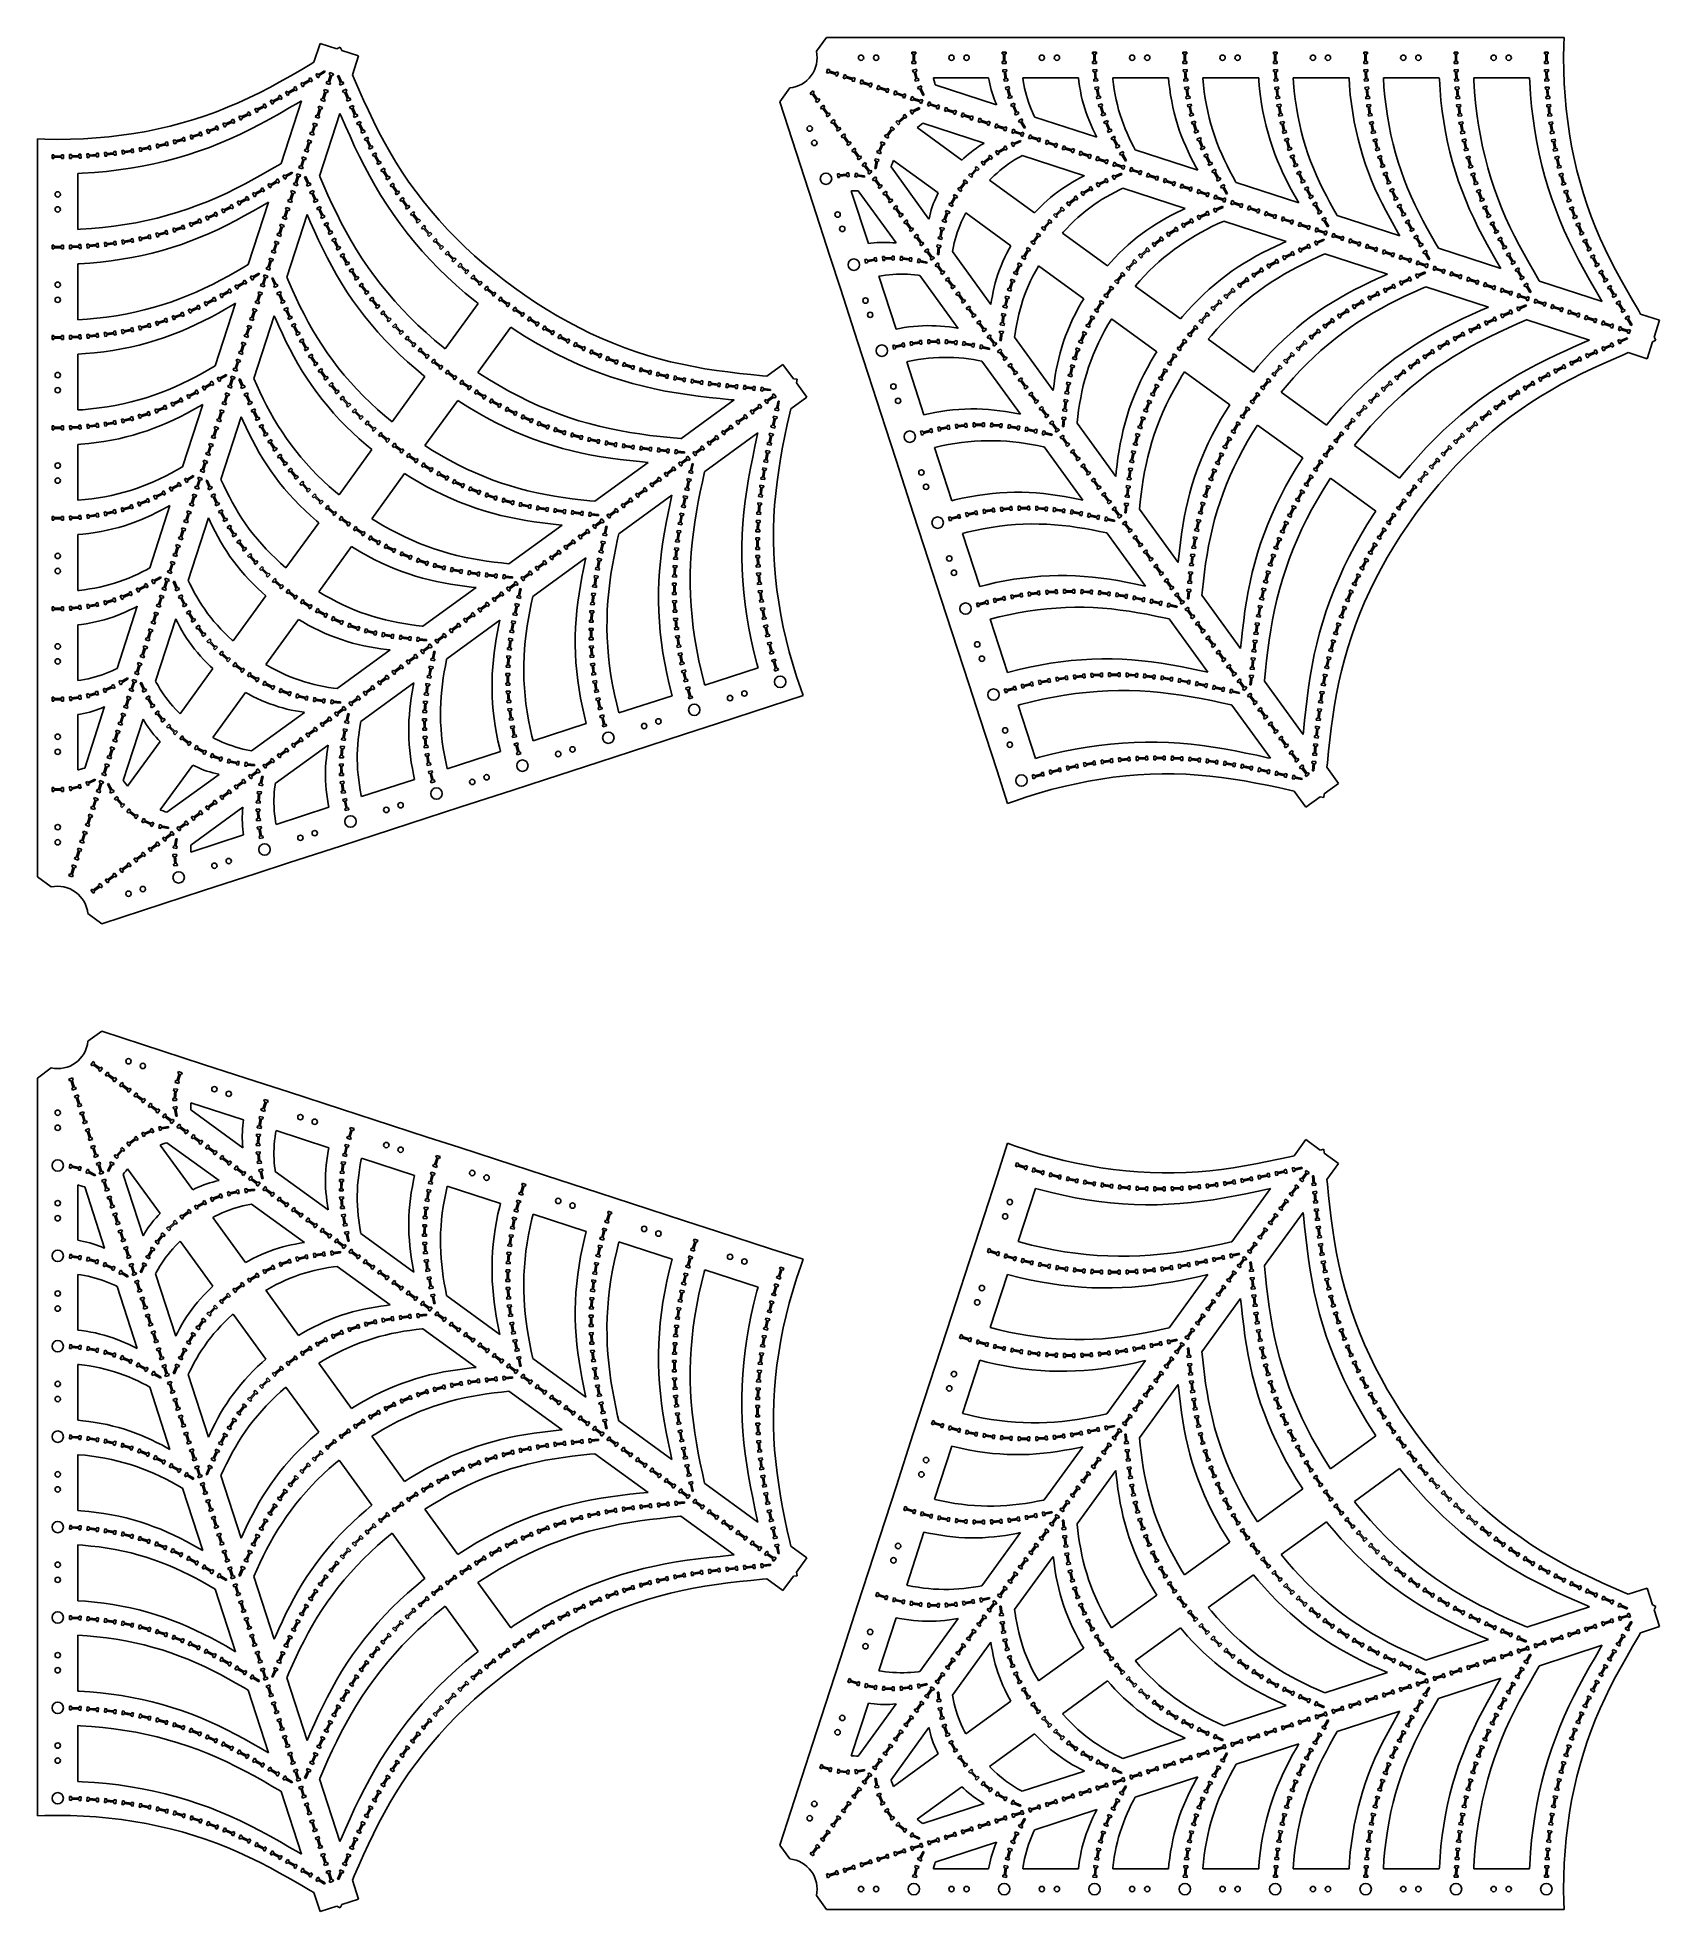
# Model space of a CAD drawing. Header units: inches. Extents: x 4 to 84.1, y 3.9 to 96.4.
import ezdxf

# ---------------------------------------------------------------- set-up
doc = ezdxf.new("R2010")
doc.units = ezdxf.units.IN
doc.layers.add('red', color=1, linetype='CONTINUOUS')

msp = doc.modelspace()

# ---------------------------------------------------------------- linework, layer by layer
for p, q in [((47.374, 95.682), (47.185, 95.682)), ((47.185, 95.682), (47.185, 95.587)), ((47.185, 95.587), (47.247, 95.587)), ((47.247, 95.587), (47.247, 95.213)), ((47.311, 95.587), (47.374, 95.587)), ((47.311, 95.213), (47.311, 95.587)), ((47.374, 95.587), (47.374, 95.682)), ((51.836, 95.682), (51.647, 95.682)), ((51.647, 95.682), (51.647, 95.587)), ((51.647, 95.587), (51.71, 95.587)), ((51.71, 95.587), (51.71, 95.213)), ((51.774, 95.587), (51.836, 95.587)), ((51.774, 95.213), (51.774, 95.587)), ((51.836, 95.587), (51.836, 95.682)), ((56.299, 95.682), (56.11, 95.682)), ((56.11, 95.682), (56.11, 95.587)), ((56.11, 95.587), (56.172, 95.587)), ((56.172, 95.587), (56.172, 95.213)), ((56.236, 95.587), (56.299, 95.587)), ((56.236, 95.213), (56.236, 95.587)), ((56.299, 95.587), (56.299, 95.682)), ((60.761, 95.682), (60.572, 95.682)), ((60.572, 95.682), (60.572, 95.587)), ((60.572, 95.587), (60.635, 95.587)), ((60.635, 95.587), (60.635, 95.213)), ((60.699, 95.587), (60.761, 95.587)), ((60.699, 95.213), (60.699, 95.587)), ((60.761, 95.587), (60.761, 95.682)), ((65.224, 95.682), (65.035, 95.682)), ((65.035, 95.682), (65.035, 95.587)), ((65.035, 95.587), (65.097, 95.587)), ((65.097, 95.587), (65.097, 95.213)), ((65.161, 95.587), (65.224, 95.587)), ((65.161, 95.213), (65.161, 95.587)), ((65.224, 95.587), (65.224, 95.682)), ((69.686, 95.682), (69.497, 95.682)), ((69.497, 95.682), (69.497, 95.587)), ((69.497, 95.587), (69.56, 95.587)), ((69.56, 95.587), (69.56, 95.213)), ((69.624, 95.587), (69.686, 95.587)), ((69.624, 95.213), (69.624, 95.587)), ((69.686, 95.587), (69.686, 95.682)), ((74.149, 95.682), (73.96, 95.682)), ((73.96, 95.682), (73.96, 95.587)), ((73.96, 95.587), (74.022, 95.587)), ((74.022, 95.587), (74.022, 95.213)), ((74.086, 95.587), (74.149, 95.587)), ((74.086, 95.213), (74.086, 95.587)), ((74.149, 95.587), (74.149, 95.682)), ((78.611, 95.682), (78.422, 95.682)), ((78.422, 95.682), (78.422, 95.587)), ((78.422, 95.587), (78.485, 95.587)), ((78.485, 95.587), (78.485, 95.213)), ((78.549, 95.587), (78.611, 95.587)), ((78.549, 95.213), (78.549, 95.587)), ((78.611, 95.587), (78.611, 95.682)), ((17.485, 94.416), (17.403, 94.368)), ((17.403, 94.368), (17.435, 94.314)), ((17.581, 94.253), (17.485, 94.416)), ((17.829, 94.618), (17.747, 94.57)), ((17.747, 94.57), (17.842, 94.407)), ((17.861, 94.564), (17.829, 94.618)), ((17.842, 94.407), (17.924, 94.455)), ((18.183, 94.753), (17.861, 94.564)), ((17.893, 94.509), (18.215, 94.697)), ((17.924, 94.455), (17.893, 94.509)), ((18.215, 94.697), (18.183, 94.753)), ((18.47, 94.558), (18.354, 94.203)), ((18.44, 94.668), (18.41, 94.578)), ((18.41, 94.578), (18.47, 94.558)), ((18.415, 94.183), (18.53, 94.539)), ((18.619, 94.61), (18.44, 94.668)), ((18.53, 94.539), (18.59, 94.519)), ((18.59, 94.519), (18.619, 94.61)), ((18.876, 94.527), (18.818, 94.502)), ((18.818, 94.502), (18.968, 94.16)), ((19.027, 94.185), (18.876, 94.527)), ((43.02, 94.843), (42.961, 94.663)), ((42.961, 94.663), (43.052, 94.634)), ((43.11, 94.814), (43.02, 94.843)), ((43.052, 94.634), (43.071, 94.693)), ((43.071, 94.693), (43.426, 94.578)), ((43.091, 94.754), (43.11, 94.814)), ((43.446, 94.639), (43.091, 94.754)), ((43.426, 94.578), (43.407, 94.519)), ((43.407, 94.519), (43.498, 94.489)), ((43.466, 94.698), (43.446, 94.639)), ((43.556, 94.669), (43.466, 94.698)), ((43.498, 94.489), (43.556, 94.669)), ((43.852, 94.573), (43.794, 94.393)), ((43.794, 94.393), (43.884, 94.364)), ((43.943, 94.543), (43.852, 94.573)), ((43.884, 94.364), (43.903, 94.423)), ((43.903, 94.423), (44.259, 94.308)), ((43.923, 94.484), (43.943, 94.543)), ((44.278, 94.368), (43.923, 94.484)), ((44.298, 94.428), (44.278, 94.368)), ((44.388, 94.398), (44.298, 94.428)), ((44.33, 94.219), (44.388, 94.398)), ((47.247, 95.213), (47.185, 95.213)), ((47.185, 95.213), (47.185, 95.118)), ((47.185, 95.118), (47.374, 95.118)), ((47.404, 94.832), (47.22, 94.789)), ((47.22, 94.789), (47.242, 94.696)), ((47.242, 94.696), (47.302, 94.711)), ((47.302, 94.711), (47.388, 94.347)), ((47.374, 95.213), (47.311, 95.213)), ((47.365, 94.725), (47.426, 94.74)), ((47.45, 94.362), (47.365, 94.725)), ((47.374, 95.118), (47.374, 95.213)), ((47.426, 94.74), (47.404, 94.832)), ((47.511, 94.376), (47.45, 94.362)), ((47.533, 94.283), (47.511, 94.376)), ((51.71, 95.213), (51.647, 95.213)), ((51.647, 95.213), (51.647, 95.118)), ((51.647, 95.118), (51.836, 95.118)), ((51.855, 94.825), (51.667, 94.801)), ((51.667, 94.801), (51.679, 94.706)), ((51.679, 94.706), (51.741, 94.714)), ((51.741, 94.714), (51.789, 94.344)), ((51.836, 95.213), (51.774, 95.213)), ((51.805, 94.722), (51.867, 94.73)), ((51.853, 94.352), (51.805, 94.722)), ((51.836, 95.118), (51.836, 95.213)), ((51.915, 94.36), (51.853, 94.352)), ((51.867, 94.73), (51.855, 94.825)), ((51.927, 94.266), (51.915, 94.36)), ((56.172, 95.213), (56.11, 95.213)), ((56.11, 95.213), (56.11, 95.118)), ((56.11, 95.118), (56.299, 95.118)), ((56.312, 94.822), (56.124, 94.805)), ((56.124, 94.805), (56.132, 94.71)), ((56.132, 94.71), (56.195, 94.716)), ((56.195, 94.716), (56.228, 94.344)), ((56.299, 95.213), (56.236, 95.213)), ((56.258, 94.722), (56.321, 94.727)), ((56.292, 94.35), (56.258, 94.722)), ((56.299, 95.118), (56.299, 95.213)), ((56.321, 94.727), (56.312, 94.822)), ((60.635, 95.213), (60.572, 95.213)), ((60.572, 95.213), (60.572, 95.118)), ((60.572, 95.118), (60.761, 95.118)), ((60.772, 94.82), (60.583, 94.807)), ((60.583, 94.807), (60.59, 94.712)), ((60.59, 94.712), (60.652, 94.717)), ((60.652, 94.717), (60.678, 94.344)), ((60.761, 95.213), (60.699, 95.213)), ((60.716, 94.721), (60.778, 94.725)), ((60.742, 94.348), (60.716, 94.721)), ((60.761, 95.118), (60.761, 95.213)), ((60.778, 94.725), (60.772, 94.82)), ((65.097, 95.213), (65.035, 95.213)), ((65.035, 95.213), (65.035, 95.118)), ((65.035, 95.118), (65.224, 95.118)), ((65.232, 94.819), (65.044, 94.809)), ((65.044, 94.809), (65.049, 94.714)), ((65.049, 94.714), (65.111, 94.717)), ((65.111, 94.717), (65.132, 94.344)), ((65.224, 95.213), (65.161, 95.213)), ((65.175, 94.721), (65.238, 94.724)), ((65.196, 94.348), (65.175, 94.721)), ((65.224, 95.118), (65.224, 95.213)), ((65.238, 94.724), (65.232, 94.819)), ((69.56, 95.213), (69.497, 95.213)), ((69.497, 95.213), (69.497, 95.118)), ((69.497, 95.118), (69.686, 95.118)), ((69.693, 94.819), (69.505, 94.81)), ((69.505, 94.81), (69.509, 94.715)), ((69.509, 94.715), (69.572, 94.718)), ((69.572, 94.718), (69.589, 94.345)), ((69.686, 95.213), (69.624, 95.213)), ((69.636, 94.721), (69.698, 94.724)), ((69.653, 94.348), (69.636, 94.721)), ((69.686, 95.118), (69.686, 95.213)), ((69.698, 94.724), (69.693, 94.819)), ((74.022, 95.213), (73.96, 95.213)), ((73.96, 95.213), (73.96, 95.118)), ((73.96, 95.118), (74.149, 95.118)), ((74.155, 94.818), (73.966, 94.811)), ((73.966, 94.811), (73.97, 94.715)), ((73.97, 94.715), (74.032, 94.718)), ((74.032, 94.718), (74.048, 94.345)), ((74.149, 95.213), (74.086, 95.213)), ((74.096, 94.721), (74.159, 94.723)), ((74.112, 94.347), (74.096, 94.721)), ((74.149, 95.118), (74.149, 95.213)), ((74.159, 94.723), (74.155, 94.818)), ((78.485, 95.213), (78.422, 95.213)), ((78.422, 95.213), (78.422, 95.118)), ((78.422, 95.118), (78.611, 95.118)), ((78.617, 94.818), (78.428, 94.811)), ((78.428, 94.811), (78.431, 94.716)), ((78.431, 94.716), (78.494, 94.718)), ((78.494, 94.718), (78.507, 94.345)), ((78.611, 95.213), (78.549, 95.213)), ((78.558, 94.721), (78.62, 94.723)), ((78.571, 94.347), (78.558, 94.721)), ((78.611, 95.118), (78.611, 95.213)), ((78.62, 94.723), (78.617, 94.818)), ((15.934, 93.445), (15.607, 93.264)), ((15.987, 93.545), (15.904, 93.499)), ((15.904, 93.499), (15.934, 93.445)), ((16.079, 93.38), (15.987, 93.545)), ((16.332, 93.742), (16.25, 93.695)), ((16.25, 93.695), (16.344, 93.531)), ((16.363, 93.688), (16.332, 93.742)), ((16.344, 93.531), (16.427, 93.579)), ((16.687, 93.875), (16.363, 93.688)), ((16.395, 93.633), (16.719, 93.82)), ((16.427, 93.579), (16.395, 93.633)), ((16.738, 93.977), (16.656, 93.929)), ((16.656, 93.929), (16.687, 93.875)), ((16.719, 93.82), (16.75, 93.765)), ((16.833, 93.813), (16.738, 93.977)), ((16.75, 93.765), (16.833, 93.813)), ((17.081, 94.178), (16.999, 94.13)), ((16.999, 94.13), (17.095, 93.967)), ((17.113, 94.124), (17.081, 94.178)), ((17.095, 93.967), (17.177, 94.015)), ((17.435, 94.314), (17.113, 94.124)), ((17.145, 94.069), (17.467, 94.259)), ((17.177, 94.015), (17.145, 94.069)), ((17.467, 94.259), (17.499, 94.205)), ((17.499, 94.205), (17.581, 94.253)), ((18.199, 93.726), (18.084, 93.371)), ((18.169, 93.836), (18.14, 93.746)), ((18.14, 93.746), (18.199, 93.726)), ((18.145, 93.351), (18.26, 93.707)), ((18.349, 93.778), (18.169, 93.836)), ((18.26, 93.707), (18.319, 93.687)), ((18.295, 94.223), (18.265, 94.132)), ((18.265, 94.132), (18.445, 94.074)), ((18.354, 94.203), (18.295, 94.223)), ((18.319, 93.687), (18.349, 93.778)), ((18.474, 94.164), (18.415, 94.183)), ((18.445, 94.074), (18.474, 94.164)), ((18.968, 94.16), (18.911, 94.135)), ((18.911, 94.135), (18.949, 94.047)), ((18.949, 94.047), (19.122, 94.123)), ((19.084, 94.211), (19.027, 94.185)), ((19.243, 93.845), (19.07, 93.769)), ((19.07, 93.769), (19.108, 93.682)), ((19.122, 94.123), (19.084, 94.211)), ((19.108, 93.682), (19.165, 93.707)), ((19.165, 93.707), (19.314, 93.364)), ((19.224, 93.732), (19.281, 93.757)), ((19.373, 93.39), (19.224, 93.732)), ((19.281, 93.757), (19.243, 93.845)), ((42.307, 93.762), (42.154, 93.651)), ((42.154, 93.651), (42.21, 93.574)), ((42.21, 93.574), (42.26, 93.611)), ((42.26, 93.611), (42.48, 93.309)), ((42.363, 93.685), (42.307, 93.762)), ((42.312, 93.648), (42.363, 93.685)), ((42.532, 93.346), (42.312, 93.648)), ((44.259, 94.308), (44.239, 94.248)), ((44.239, 94.248), (44.33, 94.219)), ((44.684, 94.302), (44.626, 94.123)), ((44.626, 94.123), (44.716, 94.093)), ((44.775, 94.273), (44.684, 94.302)), ((44.716, 94.093), (44.736, 94.153)), ((44.736, 94.153), (45.091, 94.037)), ((44.755, 94.213), (44.775, 94.273)), ((45.111, 94.098), (44.755, 94.213)), ((45.091, 94.037), (45.072, 93.978)), ((45.072, 93.978), (45.162, 93.948)), ((45.13, 94.157), (45.111, 94.098)), ((45.221, 94.128), (45.13, 94.157)), ((45.162, 93.948), (45.221, 94.128)), ((45.516, 94.032), (45.458, 93.852)), ((45.458, 93.852), (45.548, 93.823)), ((45.607, 94.002), (45.516, 94.032)), ((45.548, 93.823), (45.568, 93.882)), ((45.568, 93.882), (45.923, 93.767)), ((45.588, 93.943), (45.607, 94.002)), ((45.943, 93.828), (45.588, 93.943)), ((45.923, 93.767), (45.904, 93.707)), ((45.904, 93.707), (45.994, 93.678)), ((45.962, 93.887), (45.943, 93.828)), ((46.053, 93.858), (45.962, 93.887)), ((45.994, 93.678), (46.053, 93.858)), ((46.348, 93.762), (46.29, 93.582)), ((46.29, 93.582), (46.381, 93.552)), ((46.439, 93.732), (46.348, 93.762)), ((46.381, 93.552), (46.4, 93.612)), ((46.4, 93.612), (46.755, 93.496)), ((46.42, 93.673), (46.439, 93.732)), ((46.775, 93.557), (46.42, 93.673)), ((46.755, 93.496), (46.736, 93.437)), ((46.736, 93.437), (46.826, 93.408)), ((46.794, 93.617), (46.775, 93.557)), ((46.885, 93.587), (46.794, 93.617)), ((46.826, 93.408), (46.885, 93.587)), ((47.181, 93.491), (47.122, 93.311)), ((47.271, 93.462), (47.181, 93.491)), ((47.252, 93.402), (47.271, 93.462)), ((47.388, 94.347), (47.327, 94.333)), ((47.327, 94.333), (47.349, 94.24)), ((47.349, 94.24), (47.533, 94.283)), ((47.635, 94.017), (47.468, 93.93)), ((47.468, 93.93), (47.511, 93.845)), ((47.511, 93.845), (47.567, 93.874)), ((47.567, 93.874), (47.738, 93.542)), ((47.624, 93.903), (47.679, 93.932)), ((47.795, 93.571), (47.624, 93.903)), ((47.679, 93.932), (47.635, 94.017)), ((47.738, 93.542), (47.795, 93.571)), ((51.789, 94.344), (51.727, 94.336)), ((51.727, 94.336), (51.74, 94.241)), ((51.74, 94.241), (51.927, 94.266)), ((51.984, 93.979), (51.802, 93.928)), ((51.802, 93.928), (51.828, 93.836)), ((51.828, 93.836), (51.888, 93.853)), ((51.888, 93.853), (51.989, 93.493)), ((51.989, 93.493), (51.929, 93.476)), ((51.929, 93.476), (51.954, 93.385)), ((51.95, 93.87), (52.01, 93.887)), ((52.05, 93.511), (51.95, 93.87)), ((51.954, 93.385), (52.136, 93.436)), ((52.01, 93.887), (51.984, 93.979)), ((52.111, 93.527), (52.05, 93.511)), ((52.136, 93.436), (52.111, 93.527)), ((56.228, 94.344), (56.166, 94.338)), ((56.166, 94.338), (56.174, 94.243)), ((56.174, 94.243), (56.363, 94.26)), ((56.403, 93.967), (56.217, 93.932)), ((56.217, 93.932), (56.235, 93.839)), ((56.235, 93.839), (56.296, 93.85)), ((56.354, 94.355), (56.292, 94.35)), ((56.296, 93.85), (56.365, 93.483)), ((56.365, 93.483), (56.304, 93.472)), ((56.304, 93.472), (56.321, 93.378)), ((56.363, 94.26), (56.354, 94.355)), ((56.359, 93.862), (56.42, 93.874)), ((56.428, 93.495), (56.359, 93.862)), ((56.42, 93.874), (56.403, 93.967)), ((56.489, 93.507), (56.428, 93.495)), ((56.507, 93.413), (56.489, 93.507)), ((60.678, 94.344), (60.615, 94.34)), ((60.615, 94.34), (60.622, 94.245)), ((60.622, 94.245), (60.811, 94.258)), ((60.841, 93.962), (60.654, 93.935)), ((60.654, 93.935), (60.668, 93.841)), ((60.668, 93.841), (60.73, 93.85)), ((60.782, 93.48), (60.72, 93.471)), ((60.72, 93.471), (60.734, 93.377)), ((60.73, 93.85), (60.782, 93.48)), ((60.804, 94.353), (60.742, 94.348)), ((60.793, 93.859), (60.855, 93.868)), ((60.846, 93.489), (60.793, 93.859)), ((60.811, 94.258), (60.804, 94.353)), ((60.855, 93.868), (60.841, 93.962)), ((60.907, 93.498), (60.846, 93.489)), ((60.921, 93.404), (60.907, 93.498)), ((65.132, 94.344), (65.07, 94.341)), ((65.07, 94.341), (65.075, 94.246)), ((65.075, 94.246), (65.264, 94.256)), ((65.289, 93.959), (65.101, 93.937)), ((65.101, 93.937), (65.112, 93.843)), ((65.112, 93.843), (65.174, 93.85)), ((65.217, 93.479), (65.155, 93.472)), ((65.155, 93.472), (65.166, 93.377)), ((65.174, 93.85), (65.217, 93.479)), ((65.259, 94.351), (65.196, 94.348)), ((65.238, 93.857), (65.3, 93.864)), ((65.28, 93.486), (65.238, 93.857)), ((65.264, 94.256), (65.259, 94.351)), ((65.342, 93.493), (65.28, 93.486)), ((65.3, 93.864), (65.289, 93.959)), ((65.353, 93.399), (65.342, 93.493)), ((69.589, 94.345), (69.527, 94.342)), ((69.527, 94.342), (69.531, 94.246)), ((69.531, 94.246), (69.72, 94.255)), ((69.741, 93.957), (69.553, 93.939)), ((69.553, 93.939), (69.562, 93.844)), ((69.562, 93.844), (69.625, 93.85)), ((69.66, 93.478), (69.598, 93.472)), ((69.598, 93.472), (69.607, 93.378)), ((69.625, 93.85), (69.66, 93.478)), ((69.716, 94.351), (69.653, 94.348)), ((69.688, 93.856), (69.75, 93.862)), ((69.724, 93.484), (69.688, 93.856)), ((69.72, 94.255), (69.716, 94.351)), ((69.786, 93.49), (69.724, 93.484)), ((69.75, 93.862), (69.741, 93.957)), ((69.795, 93.396), (69.786, 93.49)), ((74.048, 94.345), (73.985, 94.342)), ((73.985, 94.342), (73.989, 94.247)), ((73.989, 94.247), (74.178, 94.255)), ((74.196, 93.956), (74.008, 93.94)), ((74.008, 93.94), (74.016, 93.845)), ((74.016, 93.845), (74.078, 93.85)), ((74.109, 93.478), (74.047, 93.473)), ((74.047, 93.473), (74.055, 93.378)), ((74.078, 93.85), (74.109, 93.478)), ((74.174, 94.35), (74.112, 94.347)), ((74.142, 93.856), (74.204, 93.861)), ((74.173, 93.483), (74.142, 93.856)), ((74.235, 93.489), (74.173, 93.483)), ((74.178, 94.255), (74.174, 94.35)), ((74.204, 93.861), (74.196, 93.956)), ((74.243, 93.394), (74.235, 93.489)), ((78.507, 94.345), (78.445, 94.343)), ((78.445, 94.343), (78.448, 94.248)), ((78.448, 94.248), (78.637, 94.254)), ((78.653, 93.955), (78.465, 93.941)), ((78.465, 93.941), (78.472, 93.846)), ((78.472, 93.846), (78.534, 93.851)), ((78.561, 93.478), (78.499, 93.474)), ((78.499, 93.474), (78.506, 93.379)), ((78.534, 93.851), (78.561, 93.478)), ((78.634, 94.35), (78.571, 94.347)), ((78.598, 93.855), (78.66, 93.86)), ((78.625, 93.483), (78.598, 93.855)), ((78.687, 93.487), (78.625, 93.483)), ((78.637, 94.254), (78.634, 94.35)), ((78.66, 93.86), (78.653, 93.955)), ((78.694, 93.392), (78.687, 93.487)), ((14.035, 92.537), (13.949, 92.496)), ((14.062, 92.48), (14.035, 92.537)), ((14.4, 92.64), (14.062, 92.48)), ((14.09, 92.422), (14.427, 92.582)), ((14.459, 92.737), (14.373, 92.697)), ((14.373, 92.697), (14.4, 92.64)), ((14.427, 92.582), (14.454, 92.526)), ((14.454, 92.526), (14.54, 92.567)), ((14.54, 92.567), (14.459, 92.737)), ((14.812, 92.915), (14.728, 92.871)), ((14.728, 92.871), (14.815, 92.703)), ((14.841, 92.859), (14.812, 92.915)), ((14.815, 92.703), (14.899, 92.747)), ((15.173, 93.031), (14.841, 92.859)), ((14.871, 92.802), (15.202, 92.974)), ((14.899, 92.747), (14.871, 92.802)), ((15.229, 93.13), (15.144, 93.086)), ((15.144, 93.086), (15.173, 93.031)), ((15.202, 92.974), (15.231, 92.919)), ((15.316, 92.962), (15.229, 93.13)), ((15.231, 92.919), (15.316, 92.962)), ((15.577, 93.319), (15.494, 93.273)), ((15.494, 93.273), (15.585, 93.107)), ((15.607, 93.264), (15.577, 93.319)), ((15.585, 93.107), (15.669, 93.153)), ((15.638, 93.208), (15.965, 93.389)), ((15.669, 93.153), (15.638, 93.208)), ((15.965, 93.389), (15.995, 93.334)), ((15.995, 93.334), (16.079, 93.38)), ((17.754, 92.558), (17.724, 92.468)), ((17.813, 92.539), (17.754, 92.558)), ((17.929, 92.894), (17.813, 92.539)), ((17.899, 93.004), (17.869, 92.913)), ((17.869, 92.913), (17.929, 92.894)), ((17.874, 92.519), (17.99, 92.874)), ((17.934, 92.5), (17.874, 92.519)), ((18.078, 92.946), (17.899, 93.004)), ((17.99, 92.874), (18.049, 92.855)), ((18.024, 93.39), (17.995, 93.3)), ((17.995, 93.3), (18.175, 93.241)), ((18.084, 93.371), (18.024, 93.39)), ((18.049, 92.855), (18.078, 92.946)), ((18.204, 93.332), (18.145, 93.351)), ((18.175, 93.241), (18.204, 93.332)), ((19.314, 93.364), (19.257, 93.34)), ((19.257, 93.34), (19.295, 93.252)), ((19.295, 93.252), (19.468, 93.328)), ((19.43, 93.415), (19.373, 93.39)), ((19.589, 93.05), (19.417, 92.973)), ((19.417, 92.973), (19.455, 92.886)), ((19.468, 93.328), (19.43, 93.415)), ((19.455, 92.886), (19.512, 92.912)), ((19.512, 92.912), (19.664, 92.571)), ((19.571, 92.938), (19.628, 92.963)), ((19.723, 92.597), (19.571, 92.938)), ((19.628, 92.963), (19.589, 93.05)), ((19.664, 92.571), (19.607, 92.545)), ((19.607, 92.545), (19.646, 92.458)), ((19.646, 92.458), (19.819, 92.535)), ((19.78, 92.622), (19.723, 92.597)), ((19.819, 92.535), (19.78, 92.622)), ((42.48, 93.309), (42.429, 93.272)), ((42.429, 93.272), (42.485, 93.195)), ((42.485, 93.195), (42.638, 93.306)), ((42.582, 93.383), (42.532, 93.346)), ((42.638, 93.306), (42.582, 93.383)), ((42.821, 93.054), (42.668, 92.943)), ((42.668, 92.943), (42.724, 92.866)), ((42.724, 92.866), (42.775, 92.903)), ((42.775, 92.903), (42.994, 92.601)), ((42.877, 92.977), (42.821, 93.054)), ((42.826, 92.941), (42.877, 92.977)), ((43.046, 92.638), (42.826, 92.941)), ((42.994, 92.601), (42.944, 92.564)), ((42.944, 92.564), (43, 92.487)), ((43, 92.487), (43.153, 92.598)), ((43.097, 92.675), (43.046, 92.638)), ((43.153, 92.598), (43.097, 92.675)), ((46.818, 92.607), (46.746, 92.545)), ((46.746, 92.545), (46.787, 92.497)), ((46.941, 92.464), (46.818, 92.607)), ((47.182, 92.831), (47.097, 92.788)), ((47.097, 92.788), (47.181, 92.619)), ((47.122, 93.311), (47.213, 93.282)), ((47.181, 92.619), (47.266, 92.662)), ((47.21, 92.775), (47.182, 92.831)), ((47.544, 92.942), (47.21, 92.775)), ((47.213, 93.282), (47.232, 93.341)), ((47.232, 93.341), (47.587, 93.226)), ((47.238, 92.718), (47.572, 92.885)), ((47.266, 92.662), (47.238, 92.718)), ((47.607, 93.287), (47.252, 93.402)), ((47.572, 92.885), (47.544, 92.942)), ((47.587, 93.226), (47.568, 93.167)), ((47.568, 93.167), (47.659, 93.137)), ((47.626, 93.346), (47.607, 93.287)), ((47.717, 93.317), (47.626, 93.346)), ((47.659, 93.137), (47.717, 93.317)), ((48.013, 93.221), (47.954, 93.041)), ((47.954, 93.041), (48.045, 93.012)), ((48.103, 93.191), (48.013, 93.221)), ((48.045, 93.012), (48.064, 93.071)), ((48.064, 93.071), (48.42, 92.956)), ((48.084, 93.132), (48.103, 93.191)), ((48.439, 93.016), (48.084, 93.132)), ((48.42, 92.956), (48.4, 92.896)), ((48.4, 92.896), (48.491, 92.867)), ((48.459, 93.076), (48.439, 93.016)), ((48.549, 93.046), (48.459, 93.076)), ((48.491, 92.867), (48.549, 93.046)), ((48.845, 92.95), (48.787, 92.771)), ((48.787, 92.771), (48.877, 92.741)), ((48.936, 92.921), (48.845, 92.95)), ((48.877, 92.741), (48.896, 92.801)), ((48.896, 92.801), (49.252, 92.685)), ((48.916, 92.861), (48.936, 92.921)), ((49.271, 92.746), (48.916, 92.861)), ((49.252, 92.685), (49.232, 92.626)), ((49.232, 92.626), (49.323, 92.596)), ((49.291, 92.806), (49.271, 92.746)), ((49.381, 92.776), (49.291, 92.806)), ((49.323, 92.596), (49.381, 92.776)), ((49.677, 92.68), (49.619, 92.5)), ((49.768, 92.651), (49.677, 92.68)), ((49.709, 92.471), (49.729, 92.53)), ((49.729, 92.53), (50.084, 92.415)), ((49.748, 92.591), (49.768, 92.651)), ((50.104, 92.476), (49.748, 92.591)), ((50.123, 92.535), (50.104, 92.476)), ((50.214, 92.506), (50.123, 92.535)), ((52.237, 93.162), (52.064, 93.084)), ((52.064, 93.084), (52.104, 92.997)), ((52.104, 92.997), (52.161, 93.023)), ((52.161, 93.023), (52.314, 92.682)), ((52.219, 93.049), (52.276, 93.075)), ((52.372, 92.709), (52.219, 93.049)), ((52.276, 93.075), (52.237, 93.162)), ((52.314, 92.682), (52.257, 92.657)), ((52.257, 92.657), (52.296, 92.57)), ((52.296, 92.57), (52.469, 92.647)), ((52.429, 92.734), (52.372, 92.709)), ((52.469, 92.647), (52.429, 92.734)), ((56.321, 93.378), (56.507, 93.413)), ((56.576, 93.126), (56.395, 93.072)), ((56.395, 93.072), (56.422, 92.981)), ((56.422, 92.981), (56.482, 92.999)), ((56.482, 92.999), (56.59, 92.641)), ((56.59, 92.641), (56.53, 92.623)), ((56.53, 92.623), (56.557, 92.532)), ((56.544, 93.017), (56.604, 93.035)), ((56.651, 92.659), (56.544, 93.017)), ((56.557, 92.532), (56.738, 92.586)), ((56.604, 93.035), (56.576, 93.126)), ((56.711, 92.677), (56.651, 92.659)), ((56.738, 92.586), (56.711, 92.677)), ((60.734, 93.377), (60.921, 93.404)), ((60.974, 93.111), (60.789, 93.07)), ((60.789, 93.07), (60.81, 92.977)), ((60.81, 92.977), (60.871, 92.991)), ((60.871, 92.991), (60.952, 92.626)), ((60.952, 92.626), (60.891, 92.613)), ((60.891, 92.613), (60.911, 92.52)), ((60.911, 92.52), (61.096, 92.561)), ((60.933, 93.005), (60.994, 93.018)), ((61.014, 92.64), (60.933, 93.005)), ((60.994, 93.018), (60.974, 93.111)), ((61.075, 92.654), (61.014, 92.64)), ((61.096, 92.561), (61.075, 92.654)), ((65.166, 93.377), (65.353, 93.399)), ((65.396, 93.103), (65.21, 93.071)), ((65.21, 93.071), (65.226, 92.977)), ((65.226, 92.977), (65.288, 92.988)), ((65.288, 92.988), (65.353, 92.62)), ((65.353, 92.62), (65.291, 92.609)), ((65.291, 92.609), (65.308, 92.515)), ((65.308, 92.515), (65.494, 92.548)), ((65.351, 92.999), (65.413, 93.01)), ((65.416, 92.631), (65.351, 92.999)), ((65.413, 93.01), (65.396, 93.103)), ((65.478, 92.642), (65.416, 92.631)), ((65.494, 92.548), (65.478, 92.642)), ((69.607, 93.378), (69.795, 93.396)), ((69.831, 93.099), (69.644, 93.071)), ((69.644, 93.071), (69.658, 92.977)), ((69.658, 92.977), (69.72, 92.986)), ((69.774, 92.617), (69.712, 92.607)), ((69.712, 92.607), (69.726, 92.513)), ((69.72, 92.986), (69.774, 92.617)), ((69.726, 92.513), (69.913, 92.541)), ((69.783, 92.995), (69.845, 93.005)), ((69.838, 92.626), (69.783, 92.995)), ((69.845, 93.005), (69.831, 93.099)), ((69.899, 92.635), (69.838, 92.626)), ((69.913, 92.541), (69.899, 92.635)), ((74.055, 93.378), (74.243, 93.394)), ((74.274, 93.096), (74.086, 93.072)), ((74.086, 93.072), (74.098, 92.978)), ((74.098, 92.978), (74.16, 92.985)), ((74.207, 92.615), (74.145, 92.607)), ((74.145, 92.607), (74.157, 92.512)), ((74.157, 92.512), (74.344, 92.536)), ((74.16, 92.985), (74.207, 92.615)), ((74.224, 92.993), (74.286, 93.001)), ((74.27, 92.623), (74.224, 92.993)), ((74.332, 92.631), (74.27, 92.623)), ((74.286, 93.001), (74.274, 93.096)), ((74.344, 92.536), (74.332, 92.631)), ((78.506, 93.379), (78.694, 93.392)), ((78.721, 93.093), (78.534, 93.073)), ((78.534, 93.073), (78.544, 92.978)), ((78.544, 92.978), (78.606, 92.985)), ((78.647, 92.614), (78.585, 92.607)), ((78.585, 92.607), (78.595, 92.512)), ((78.595, 92.512), (78.783, 92.533)), ((78.606, 92.985), (78.647, 92.614)), ((78.67, 92.992), (78.732, 92.999)), ((78.711, 92.621), (78.67, 92.992)), ((78.773, 92.628), (78.711, 92.621)), ((78.732, 92.999), (78.721, 93.093)), ((78.783, 92.533), (78.773, 92.628)), ((11.624, 91.595), (11.534, 91.565)), ((11.644, 91.536), (11.624, 91.595)), ((11.998, 91.652), (11.644, 91.536)), ((11.663, 91.475), (12.018, 91.591)), ((12.069, 91.741), (11.979, 91.711)), ((11.979, 91.711), (11.998, 91.652)), ((12.018, 91.591), (12.038, 91.532)), ((12.128, 91.561), (12.069, 91.741)), ((12.441, 91.874), (12.352, 91.84)), ((12.352, 91.84), (12.418, 91.664)), ((12.418, 91.664), (12.508, 91.697)), ((12.463, 91.816), (12.441, 91.874)), ((12.812, 91.947), (12.463, 91.816)), ((12.486, 91.756), (12.835, 91.888)), ((12.508, 91.697), (12.486, 91.756)), ((12.88, 92.04), (12.79, 92.006)), ((12.79, 92.006), (12.812, 91.947)), ((12.835, 91.888), (12.857, 91.829)), ((12.857, 91.829), (12.946, 91.863)), ((12.946, 91.863), (12.88, 92.04)), ((13.245, 92.189), (13.157, 92.151)), ((13.157, 92.151), (13.232, 91.977)), ((13.232, 91.977), (13.319, 92.015)), ((13.27, 92.131), (13.245, 92.189)), ((13.613, 92.278), (13.27, 92.131)), ((13.295, 92.072), (13.638, 92.219)), ((13.319, 92.015), (13.295, 92.072)), ((13.676, 92.373), (13.589, 92.335)), ((13.589, 92.335), (13.613, 92.278)), ((13.638, 92.219), (13.663, 92.161)), ((13.663, 92.161), (13.75, 92.199)), ((13.75, 92.199), (13.676, 92.373)), ((13.949, 92.496), (14.03, 92.325)), ((14.03, 92.325), (14.116, 92.366)), ((14.116, 92.366), (14.09, 92.422)), ((17.483, 91.726), (17.454, 91.635)), ((17.454, 91.635), (17.634, 91.577)), ((17.543, 91.707), (17.483, 91.726)), ((17.658, 92.062), (17.543, 91.707)), ((17.628, 92.172), (17.599, 92.081)), ((17.599, 92.081), (17.658, 92.062)), ((17.604, 91.687), (17.719, 92.042)), ((17.663, 91.668), (17.604, 91.687)), ((17.808, 92.113), (17.628, 92.172)), ((17.634, 91.577), (17.663, 91.668)), ((17.719, 92.042), (17.779, 92.023)), ((17.724, 92.468), (17.904, 92.409)), ((17.779, 92.023), (17.808, 92.113)), ((17.904, 92.409), (17.934, 92.5)), ((19.943, 92.26), (19.772, 92.18)), ((19.772, 92.18), (19.812, 92.094)), ((19.812, 92.094), (19.869, 92.12)), ((19.869, 92.12), (20.027, 91.782)), ((19.927, 92.147), (19.983, 92.174)), ((20.085, 91.809), (19.927, 92.147)), ((19.983, 92.174), (19.943, 92.26)), ((20.027, 91.782), (19.97, 91.756)), ((19.97, 91.756), (20.011, 91.669)), ((20.011, 91.669), (20.182, 91.749)), ((20.142, 91.836), (20.085, 91.809)), ((20.182, 91.749), (20.142, 91.836)), ((43.335, 92.346), (43.182, 92.235)), ((43.182, 92.235), (43.238, 92.158)), ((43.238, 92.158), (43.289, 92.195)), ((43.289, 92.195), (43.508, 91.893)), ((43.391, 92.269), (43.335, 92.346)), ((43.341, 92.233), (43.391, 92.269)), ((43.56, 91.931), (43.341, 92.233)), ((43.508, 91.893), (43.458, 91.856)), ((43.458, 91.856), (43.514, 91.779)), ((43.514, 91.779), (43.667, 91.89)), ((43.611, 91.967), (43.56, 91.931)), ((43.667, 91.89), (43.611, 91.967)), ((43.85, 91.639), (43.697, 91.528)), ((43.906, 91.562), (43.85, 91.639)), ((45.894, 91.614), (45.838, 91.536)), ((45.944, 91.577), (45.894, 91.614)), ((46.164, 91.879), (45.944, 91.577)), ((45.996, 91.539), (46.216, 91.841)), ((46.169, 91.993), (46.113, 91.916)), ((46.113, 91.916), (46.164, 91.879)), ((46.322, 91.882), (46.169, 91.993)), ((46.216, 91.841), (46.266, 91.805)), ((46.266, 91.805), (46.322, 91.882)), ((46.463, 92.3), (46.391, 92.238)), ((46.391, 92.238), (46.515, 92.095)), ((46.504, 92.253), (46.463, 92.3)), ((46.787, 92.497), (46.504, 92.253)), ((46.515, 92.095), (46.587, 92.157)), ((46.546, 92.205), (46.828, 92.449)), ((46.587, 92.157), (46.546, 92.205)), ((46.828, 92.449), (46.869, 92.402)), ((46.869, 92.402), (46.941, 92.464)), ((49.619, 92.5), (49.709, 92.471)), ((50.084, 92.415), (50.065, 92.355)), ((50.065, 92.355), (50.155, 92.326)), ((50.155, 92.326), (50.214, 92.506)), ((50.509, 92.41), (50.451, 92.23)), ((50.451, 92.23), (50.542, 92.2)), ((50.6, 92.38), (50.509, 92.41)), ((50.542, 92.2), (50.561, 92.26)), ((50.561, 92.26), (50.916, 92.144)), ((50.581, 92.321), (50.6, 92.38)), ((50.936, 92.205), (50.581, 92.321)), ((50.916, 92.144), (50.897, 92.085)), ((50.897, 92.085), (50.987, 92.056)), ((50.955, 92.265), (50.936, 92.205)), ((51.046, 92.235), (50.955, 92.265)), ((50.987, 92.056), (51.046, 92.235)), ((51.342, 92.139), (51.283, 91.959)), ((51.283, 91.959), (51.374, 91.93)), ((51.432, 92.11), (51.342, 92.139)), ((51.374, 91.93), (51.393, 91.989)), ((51.393, 91.989), (51.748, 91.874)), ((51.413, 92.05), (51.432, 92.11)), ((51.768, 91.935), (51.413, 92.05)), ((51.748, 91.874), (51.729, 91.815)), ((51.729, 91.815), (51.819, 91.785)), ((51.787, 91.994), (51.768, 91.935)), ((51.878, 91.965), (51.787, 91.994)), ((51.819, 91.785), (51.878, 91.965)), ((52.174, 91.869), (52.115, 91.689)), ((52.115, 91.689), (52.206, 91.66)), ((52.264, 91.839), (52.174, 91.869)), ((52.206, 91.66), (52.225, 91.719)), ((52.225, 91.719), (52.58, 91.604)), ((52.245, 91.78), (52.264, 91.839)), ((52.6, 91.665), (52.245, 91.78)), ((52.609, 92.387), (52.446, 92.292)), ((52.446, 92.292), (52.493, 92.21)), ((52.493, 92.21), (52.548, 92.241)), ((52.548, 92.241), (52.734, 91.918)), ((52.58, 91.604), (52.561, 91.544)), ((52.619, 91.724), (52.6, 91.665)), ((52.603, 92.273), (52.657, 92.305)), ((52.79, 91.95), (52.603, 92.273)), ((52.657, 92.305), (52.609, 92.387)), ((52.71, 91.695), (52.619, 91.724)), ((52.652, 91.515), (52.71, 91.695)), ((52.734, 91.918), (52.79, 91.95)), ((53.006, 91.598), (52.947, 91.419)), ((53.096, 91.569), (53.006, 91.598)), ((56.838, 92.309), (56.664, 92.235)), ((56.664, 92.235), (56.701, 92.147)), ((56.701, 92.147), (56.758, 92.172)), ((56.758, 92.172), (56.903, 91.827)), ((56.817, 92.197), (56.875, 92.221)), ((56.962, 91.852), (56.817, 92.197)), ((56.875, 92.221), (56.838, 92.309)), ((56.903, 91.827), (56.846, 91.803)), ((56.846, 91.803), (56.882, 91.715)), ((56.882, 91.715), (57.057, 91.789)), ((57.02, 91.877), (56.962, 91.852)), ((57.057, 91.789), (57.02, 91.877)), ((61.172, 92.274), (60.991, 92.218)), ((60.991, 92.218), (61.02, 92.127)), ((61.02, 92.127), (61.079, 92.146)), ((61.079, 92.146), (61.19, 91.789)), ((61.19, 91.789), (61.13, 91.77)), ((61.13, 91.77), (61.158, 91.679)), ((61.14, 92.164), (61.2, 92.183)), ((61.251, 91.808), (61.14, 92.164)), ((61.158, 91.679), (61.339, 91.735)), ((61.2, 92.183), (61.172, 92.274)), ((61.311, 91.826), (61.251, 91.808)), ((61.339, 91.735), (61.311, 91.826)), ((65.555, 92.256), (65.372, 92.212)), ((65.372, 92.212), (65.394, 92.119)), ((65.394, 92.119), (65.455, 92.134)), ((65.455, 92.134), (65.544, 91.771)), ((65.544, 91.771), (65.483, 91.756)), ((65.483, 91.756), (65.505, 91.664)), ((65.505, 91.664), (65.689, 91.709)), ((65.517, 92.149), (65.578, 92.164)), ((65.606, 91.786), (65.517, 92.149)), ((65.578, 92.164), (65.555, 92.256)), ((65.666, 91.801), (65.606, 91.786)), ((65.689, 91.709), (65.666, 91.801)), ((69.964, 92.246), (69.779, 92.209)), ((69.779, 92.209), (69.798, 92.116)), ((69.798, 92.116), (69.859, 92.128)), ((69.859, 92.128), (69.933, 91.762)), ((69.933, 91.762), (69.872, 91.75)), ((69.872, 91.75), (69.89, 91.656)), ((69.89, 91.656), (70.076, 91.693)), ((69.922, 92.141), (69.983, 92.153)), ((69.996, 91.775), (69.922, 92.141)), ((69.983, 92.153), (69.964, 92.246)), ((70.057, 91.787), (69.996, 91.775)), ((70.076, 91.693), (70.057, 91.787)), ((74.388, 92.24), (74.202, 92.208)), ((74.202, 92.208), (74.218, 92.114)), ((74.218, 92.114), (74.28, 92.125)), ((74.28, 92.125), (74.343, 91.757)), ((74.343, 91.757), (74.281, 91.746)), ((74.281, 91.746), (74.297, 91.652)), ((74.297, 91.652), (74.484, 91.684)), ((74.343, 92.135), (74.404, 92.146)), ((74.406, 91.767), (74.343, 92.135)), ((74.404, 92.146), (74.388, 92.24)), ((74.468, 91.778), (74.406, 91.767)), ((74.484, 91.684), (74.468, 91.778)), ((78.822, 92.236), (78.635, 92.208)), ((78.635, 92.208), (78.649, 92.113)), ((78.649, 92.113), (78.711, 92.123)), ((78.766, 91.753), (78.704, 91.744)), ((78.704, 91.744), (78.718, 91.65)), ((78.711, 92.123), (78.766, 91.753)), ((78.718, 91.65), (78.905, 91.678)), ((78.774, 92.132), (78.836, 92.141)), ((78.829, 91.763), (78.774, 92.132)), ((78.836, 92.141), (78.822, 92.236)), ((78.891, 91.772), (78.829, 91.763)), ((78.905, 91.678), (78.891, 91.772)), ((6.54, 90.66), (6.445, 90.653)), ((6.545, 90.598), (6.54, 90.66)), ((7.008, 90.694), (6.913, 90.687)), ((6.913, 90.687), (6.917, 90.625)), ((7.021, 90.506), (7.008, 90.694)), ((7.401, 90.732), (7.307, 90.721)), ((7.307, 90.721), (7.327, 90.534)), ((7.408, 90.67), (7.401, 90.732)), ((7.779, 90.711), (7.408, 90.67)), ((7.867, 90.783), (7.772, 90.773)), ((7.772, 90.773), (7.779, 90.711)), ((7.888, 90.595), (7.867, 90.783)), ((8.259, 90.836), (8.164, 90.822)), ((8.164, 90.822), (8.192, 90.635)), ((8.268, 90.774), (8.259, 90.836)), ((8.637, 90.829), (8.268, 90.774)), ((8.277, 90.711), (8.647, 90.766)), ((8.287, 90.649), (8.277, 90.711)), ((8.722, 90.905), (8.628, 90.891)), ((8.628, 90.891), (8.637, 90.829)), ((8.647, 90.766), (8.656, 90.704)), ((8.656, 90.704), (8.75, 90.718)), ((8.75, 90.718), (8.722, 90.905)), ((9.111, 90.973), (9.018, 90.955)), ((9.018, 90.955), (9.053, 90.77)), ((9.053, 90.77), (9.147, 90.787)), ((9.123, 90.912), (9.111, 90.973)), ((9.49, 90.982), (9.123, 90.912)), ((9.135, 90.849), (9.502, 90.919)), ((9.147, 90.787), (9.135, 90.849)), ((9.572, 91.061), (9.478, 91.043)), ((9.478, 91.043), (9.49, 90.982)), ((9.502, 90.919), (9.514, 90.857)), ((9.514, 90.857), (9.607, 90.875)), ((9.607, 90.875), (9.572, 91.061)), ((9.958, 91.145), (9.865, 91.123)), ((9.865, 91.123), (9.908, 90.939)), ((9.908, 90.939), (10.001, 90.961)), ((9.972, 91.084), (9.958, 91.145)), ((10.335, 91.169), (9.972, 91.084)), ((9.986, 91.022), (10.35, 91.107)), ((10.001, 90.961), (9.986, 91.022)), ((10.414, 91.252), (10.321, 91.23)), ((10.321, 91.23), (10.335, 91.169)), ((10.35, 91.107), (10.364, 91.046)), ((10.364, 91.046), (10.457, 91.068)), ((10.457, 91.068), (10.414, 91.252)), ((10.796, 91.352), (10.704, 91.326)), ((10.704, 91.326), (10.755, 91.144)), ((10.755, 91.144), (10.847, 91.17)), ((10.813, 91.292), (10.796, 91.352)), ((11.172, 91.392), (10.813, 91.292)), ((10.83, 91.23), (11.189, 91.331)), ((10.847, 91.17), (10.83, 91.23)), ((11.247, 91.478), (11.155, 91.453)), ((11.155, 91.453), (11.172, 91.392)), ((11.189, 91.331), (11.206, 91.271)), ((11.206, 91.271), (11.298, 91.296)), ((11.298, 91.296), (11.247, 91.478)), ((11.534, 91.565), (11.592, 91.386)), ((11.592, 91.386), (11.683, 91.415)), ((11.683, 91.415), (11.663, 91.475)), ((12.038, 91.532), (12.128, 91.561)), ((17.213, 90.894), (17.184, 90.803)), ((17.184, 90.803), (17.363, 90.745)), ((17.273, 90.875), (17.213, 90.894)), ((17.388, 91.23), (17.273, 90.875)), ((17.358, 91.34), (17.329, 91.249)), ((17.329, 91.249), (17.388, 91.23)), ((17.333, 90.855), (17.449, 91.21)), ((17.393, 90.835), (17.333, 90.855)), ((17.538, 91.281), (17.358, 91.34)), ((17.363, 90.745), (17.393, 90.835)), ((17.449, 91.21), (17.508, 91.191)), ((17.508, 91.191), (17.538, 91.281)), ((20.313, 91.478), (20.144, 91.394)), ((20.144, 91.394), (20.186, 91.308)), ((20.186, 91.308), (20.242, 91.336)), ((20.242, 91.336), (20.41, 91.003)), ((20.3, 91.365), (20.355, 91.393)), ((20.467, 91.031), (20.3, 91.365)), ((20.355, 91.393), (20.313, 91.478)), ((20.41, 91.003), (20.354, 90.975)), ((20.354, 90.975), (20.397, 90.889)), ((20.397, 90.889), (20.566, 90.974)), ((20.523, 91.059), (20.467, 91.031)), ((20.566, 90.974), (20.523, 91.059)), ((20.705, 90.708), (20.539, 90.618)), ((20.75, 90.625), (20.705, 90.708)), ((43.697, 91.528), (43.753, 91.45)), ((43.753, 91.45), (43.803, 91.487)), ((43.803, 91.487), (44.023, 91.185)), ((43.855, 91.525), (43.906, 91.562)), ((44.075, 91.223), (43.855, 91.525)), ((44.023, 91.185), (43.972, 91.148)), ((43.972, 91.148), (44.028, 91.071)), ((44.028, 91.071), (44.181, 91.182)), ((44.125, 91.259), (44.075, 91.223)), ((44.181, 91.182), (44.125, 91.259)), ((44.364, 90.931), (44.211, 90.82)), ((44.211, 90.82), (44.267, 90.743)), ((44.267, 90.743), (44.318, 90.779)), ((44.318, 90.779), (44.537, 90.477)), ((44.42, 90.854), (44.364, 90.931)), ((44.369, 90.817), (44.42, 90.854)), ((44.589, 90.515), (44.369, 90.817)), ((45.491, 90.818), (45.454, 90.73)), ((45.454, 90.73), (45.628, 90.657)), ((45.549, 90.794), (45.491, 90.818)), ((45.694, 91.138), (45.549, 90.794)), ((45.608, 90.769), (45.753, 91.113)), ((45.665, 90.745), (45.608, 90.769)), ((45.628, 90.657), (45.665, 90.745)), ((45.673, 91.25), (45.636, 91.162)), ((45.636, 91.162), (45.694, 91.138)), ((45.847, 91.177), (45.673, 91.25)), ((45.753, 91.113), (45.81, 91.089)), ((45.81, 91.089), (45.847, 91.177)), ((45.838, 91.536), (45.991, 91.425)), ((45.991, 91.425), (46.047, 91.502)), ((46.047, 91.502), (45.996, 91.539)), ((51.395, 90.817), (51.313, 90.77)), ((51.313, 90.77), (51.406, 90.606)), ((51.426, 90.763), (51.395, 90.817)), ((51.751, 90.948), (51.426, 90.763)), ((51.458, 90.708), (51.782, 90.893)), ((51.489, 90.653), (51.458, 90.708)), ((51.802, 91.05), (51.72, 91.003)), ((51.72, 91.003), (51.751, 90.948)), ((51.782, 90.893), (51.813, 90.839)), ((51.896, 90.886), (51.802, 91.05)), ((51.813, 90.839), (51.896, 90.886)), ((52.173, 91.225), (52.086, 91.186)), ((52.086, 91.186), (52.163, 91.014)), ((52.163, 91.014), (52.25, 91.052)), ((52.199, 91.168), (52.173, 91.225)), ((52.54, 91.32), (52.199, 91.168)), ((52.225, 91.11), (52.566, 91.261)), ((52.25, 91.052), (52.225, 91.11)), ((52.566, 91.261), (52.54, 91.32)), ((52.561, 91.544), (52.652, 91.515)), ((52.947, 91.419), (53.038, 91.389)), ((53.038, 91.389), (53.057, 91.449)), ((53.057, 91.449), (53.413, 91.333)), ((53.077, 91.51), (53.096, 91.569)), ((53.432, 91.394), (53.077, 91.51)), ((53.413, 91.333), (53.393, 91.274)), ((53.393, 91.274), (53.484, 91.244)), ((53.452, 91.454), (53.432, 91.394)), ((53.542, 91.424), (53.452, 91.454)), ((53.484, 91.244), (53.542, 91.424)), ((53.838, 91.328), (53.78, 91.148)), ((53.78, 91.148), (53.87, 91.119)), ((53.929, 91.299), (53.838, 91.328)), ((53.87, 91.119), (53.89, 91.178)), ((53.89, 91.178), (54.245, 91.063)), ((53.909, 91.239), (53.929, 91.299)), ((54.265, 91.124), (53.909, 91.239)), ((54.245, 91.063), (54.225, 91.003)), ((54.225, 91.003), (54.316, 90.974)), ((54.284, 91.183), (54.265, 91.124)), ((54.374, 91.154), (54.284, 91.183)), ((54.316, 90.974), (54.374, 91.154)), ((54.67, 91.058), (54.612, 90.878)), ((54.612, 90.878), (54.702, 90.848)), ((54.761, 91.028), (54.67, 91.058)), ((54.702, 90.848), (54.722, 90.908)), ((54.722, 90.908), (55.077, 90.792)), ((54.741, 90.969), (54.761, 91.028)), ((55.097, 90.853), (54.741, 90.969)), ((55.077, 90.792), (55.058, 90.733)), ((55.058, 90.733), (55.148, 90.704)), ((55.116, 90.913), (55.097, 90.853)), ((55.207, 90.883), (55.116, 90.913)), ((55.148, 90.704), (55.207, 90.883)), ((55.502, 90.787), (55.444, 90.608)), ((55.593, 90.758), (55.502, 90.787)), ((55.574, 90.698), (55.593, 90.758)), ((55.929, 90.583), (55.574, 90.698)), ((57.186, 91.522), (57.019, 91.433)), ((57.019, 91.433), (57.064, 91.349)), ((57.064, 91.349), (57.119, 91.379)), ((57.119, 91.379), (57.294, 91.049)), ((57.175, 91.409), (57.23, 91.438)), ((57.35, 91.079), (57.175, 91.409)), ((57.23, 91.438), (57.186, 91.522)), ((57.294, 91.049), (57.239, 91.019)), ((57.239, 91.019), (57.283, 90.935)), ((57.283, 90.935), (57.45, 91.024)), ((57.406, 91.108), (57.35, 91.079)), ((57.45, 91.024), (57.406, 91.108)), ((57.601, 90.764), (57.438, 90.668)), ((57.438, 90.668), (57.486, 90.586)), ((57.595, 90.65), (57.649, 90.682)), ((57.649, 90.682), (57.601, 90.764)), ((61.439, 91.456), (61.264, 91.385)), ((61.264, 91.385), (61.299, 91.297)), ((61.299, 91.297), (61.357, 91.32)), ((61.357, 91.32), (61.497, 90.974)), ((61.416, 91.344), (61.474, 91.368)), ((61.556, 90.998), (61.416, 91.344)), ((61.474, 91.368), (61.439, 91.456)), ((61.497, 90.974), (61.439, 90.951)), ((61.439, 90.951), (61.475, 90.862)), ((61.475, 90.862), (61.65, 90.933)), ((61.614, 91.022), (61.556, 90.998)), ((61.773, 90.662), (61.603, 90.579)), ((61.65, 90.933), (61.614, 91.022)), ((61.815, 90.577), (61.773, 90.662)), ((65.769, 91.422), (65.589, 91.365)), ((65.589, 91.365), (65.618, 91.274)), ((65.618, 91.274), (65.677, 91.293)), ((65.677, 91.293), (65.79, 90.937)), ((65.79, 90.937), (65.731, 90.918)), ((65.731, 90.918), (65.76, 90.827)), ((65.738, 91.312), (65.798, 91.331)), ((65.851, 90.956), (65.738, 91.312)), ((65.76, 90.827), (65.94, 90.884)), ((65.798, 91.331), (65.769, 91.422)), ((65.911, 90.975), (65.851, 90.956)), ((65.94, 90.884), (65.911, 90.975)), ((70.142, 91.403), (69.96, 91.355)), ((69.96, 91.355), (69.983, 91.263)), ((69.983, 91.263), (70.044, 91.279)), ((70.044, 91.279), (70.138, 90.917)), ((70.138, 90.917), (70.077, 90.901)), ((70.077, 90.901), (70.101, 90.809)), ((70.101, 90.809), (70.284, 90.857)), ((70.106, 91.295), (70.166, 91.31)), ((70.2, 90.933), (70.106, 91.295)), ((70.166, 91.31), (70.142, 91.403)), ((70.26, 90.949), (70.2, 90.933)), ((70.284, 90.857), (70.26, 90.949)), ((74.541, 91.39), (74.356, 91.35)), ((74.356, 91.35), (74.377, 91.257)), ((74.377, 91.257), (74.438, 91.27)), ((74.438, 91.27), (74.518, 90.905)), ((74.518, 90.905), (74.457, 90.892)), ((74.457, 90.892), (74.477, 90.799)), ((74.477, 90.799), (74.662, 90.84)), ((74.5, 91.284), (74.561, 91.297)), ((74.581, 90.919), (74.5, 91.284)), ((74.561, 91.297), (74.541, 91.39)), ((74.642, 90.933), (74.581, 90.919)), ((74.662, 90.84), (74.642, 90.933)), ((78.955, 91.382), (78.77, 91.347)), ((78.77, 91.347), (78.787, 91.253)), ((78.787, 91.253), (78.849, 91.265)), ((78.849, 91.265), (78.919, 90.898)), ((78.919, 90.898), (78.857, 90.886)), ((78.857, 90.886), (78.875, 90.793)), ((78.875, 90.793), (79.061, 90.828)), ((78.912, 91.277), (78.973, 91.289)), ((78.982, 90.91), (78.912, 91.277)), ((78.973, 91.289), (78.955, 91.382)), ((79.043, 90.922), (78.982, 90.91)), ((79.061, 90.828), (79.043, 90.922)), ((4.813, 90.611), (4.718, 90.611)), ((4.718, 90.611), (4.718, 90.422)), ((4.718, 90.422), (4.813, 90.422)), ((4.813, 90.549), (4.813, 90.611)), ((5.187, 90.549), (4.813, 90.549)), ((4.813, 90.422), (4.813, 90.485)), ((4.813, 90.485), (5.187, 90.485)), ((5.282, 90.611), (5.187, 90.611)), ((5.187, 90.611), (5.187, 90.549)), ((5.187, 90.485), (5.187, 90.422)), ((5.187, 90.422), (5.282, 90.422)), ((5.282, 90.422), (5.282, 90.611)), ((5.677, 90.62), (5.582, 90.617)), ((5.582, 90.617), (5.589, 90.428)), ((5.589, 90.428), (5.684, 90.431)), ((5.679, 90.558), (5.677, 90.62)), ((6.053, 90.571), (5.679, 90.558)), ((5.682, 90.494), (6.055, 90.507)), ((5.684, 90.431), (5.682, 90.494)), ((6.146, 90.637), (6.05, 90.634)), ((6.05, 90.634), (6.053, 90.571)), ((6.055, 90.507), (6.057, 90.445)), ((6.057, 90.445), (6.152, 90.448)), ((6.152, 90.448), (6.146, 90.637)), ((6.445, 90.653), (6.459, 90.465)), ((6.459, 90.465), (6.554, 90.472)), ((6.917, 90.625), (6.545, 90.598)), ((6.549, 90.534), (6.922, 90.561)), ((6.554, 90.472), (6.549, 90.534)), ((6.922, 90.561), (6.926, 90.499)), ((6.926, 90.499), (7.021, 90.506)), ((7.327, 90.534), (7.422, 90.544)), ((7.415, 90.606), (7.786, 90.647)), ((7.422, 90.544), (7.415, 90.606)), ((7.786, 90.647), (7.793, 90.585)), ((7.793, 90.585), (7.888, 90.595)), ((8.192, 90.635), (8.287, 90.649)), ((16.561, 89.759), (16.238, 89.571)), ((16.593, 89.704), (16.561, 89.759)), ((16.943, 90.062), (16.913, 89.971)), ((16.913, 89.971), (17.093, 89.913)), ((17.002, 90.042), (16.943, 90.062)), ((17.118, 90.398), (17.002, 90.042)), ((17.088, 90.507), (17.058, 90.417)), ((17.058, 90.417), (17.118, 90.398)), ((17.063, 90.023), (17.178, 90.378)), ((17.122, 90.003), (17.063, 90.023)), ((17.267, 90.449), (17.088, 90.507)), ((17.093, 89.913), (17.122, 90.003)), ((17.178, 90.378), (17.238, 90.358)), ((17.238, 90.358), (17.267, 90.449)), ((20.539, 90.618), (20.584, 90.534)), ((20.584, 90.534), (20.639, 90.564)), ((20.639, 90.564), (20.818, 90.236)), ((20.695, 90.595), (20.75, 90.625)), ((20.874, 90.267), (20.695, 90.595)), ((20.818, 90.236), (20.763, 90.206)), ((20.763, 90.206), (20.809, 90.123)), ((20.809, 90.123), (20.975, 90.213)), ((20.929, 90.297), (20.874, 90.267)), ((20.975, 90.213), (20.929, 90.297)), ((21.123, 89.953), (20.961, 89.856)), ((20.961, 89.856), (21.01, 89.774)), ((21.01, 89.774), (21.064, 89.806)), ((21.064, 89.806), (21.256, 89.486)), ((21.119, 89.839), (21.172, 89.871)), ((21.311, 89.518), (21.119, 89.839)), ((21.172, 89.871), (21.123, 89.953)), ((44.537, 90.477), (44.487, 90.44)), ((44.487, 90.44), (44.543, 90.363)), ((44.543, 90.363), (44.695, 90.474)), ((44.639, 90.551), (44.589, 90.515)), ((44.695, 90.474), (44.639, 90.551)), ((44.878, 90.223), (44.725, 90.112)), ((44.725, 90.112), (44.781, 90.035)), ((44.781, 90.035), (44.832, 90.071)), ((44.832, 90.071), (45.051, 89.769)), ((44.934, 90.146), (44.878, 90.223)), ((44.884, 90.109), (44.934, 90.146)), ((45.103, 89.807), (44.884, 90.109)), ((45.051, 89.769), (45.001, 89.733)), ((45.001, 89.733), (45.057, 89.655)), ((45.057, 89.655), (45.21, 89.767)), ((45.154, 89.844), (45.103, 89.807)), ((45.21, 89.767), (45.154, 89.844)), ((45.368, 90.409), (45.354, 90.315)), ((45.354, 90.315), (45.416, 90.305)), ((45.416, 90.305), (45.359, 89.936)), ((45.359, 89.936), (45.423, 89.927)), ((45.555, 90.381), (45.368, 90.409)), ((45.423, 89.927), (45.479, 90.296)), ((45.479, 90.296), (45.541, 90.286)), ((45.541, 90.286), (45.555, 90.381)), ((50.35, 89.913), (50.093, 89.641)), ((50.14, 89.597), (50.396, 89.869)), ((50.37, 90.025), (50.304, 89.956)), ((50.304, 89.956), (50.35, 89.913)), ((50.507, 89.895), (50.37, 90.025)), ((50.396, 89.869), (50.442, 89.826)), ((50.442, 89.826), (50.507, 89.895)), ((50.679, 90.301), (50.605, 90.242)), ((50.605, 90.242), (50.722, 90.093)), ((50.718, 90.252), (50.679, 90.301)), ((51.011, 90.483), (50.718, 90.252)), ((50.722, 90.093), (50.797, 90.152)), ((50.758, 90.201), (51.051, 90.433)), ((50.797, 90.152), (50.758, 90.201)), ((51.047, 90.592), (50.972, 90.532)), ((50.972, 90.532), (51.011, 90.483)), ((51.164, 90.443), (51.047, 90.592)), ((51.051, 90.433), (51.089, 90.384)), ((51.089, 90.384), (51.164, 90.443)), ((51.406, 90.606), (51.489, 90.653)), ((55.444, 90.608), (55.535, 90.578)), ((55.535, 90.578), (55.554, 90.638)), ((55.554, 90.638), (55.909, 90.522)), ((55.909, 90.522), (55.89, 90.463)), ((55.89, 90.463), (55.98, 90.433)), ((55.948, 90.642), (55.929, 90.583)), ((56.039, 90.613), (55.948, 90.642)), ((55.98, 90.433), (56.039, 90.613)), ((56.335, 90.517), (56.276, 90.337)), ((56.276, 90.337), (56.367, 90.308)), ((56.425, 90.487), (56.335, 90.517)), ((56.367, 90.308), (56.386, 90.367)), ((56.386, 90.367), (56.741, 90.252)), ((56.406, 90.428), (56.425, 90.487)), ((56.761, 90.313), (56.406, 90.428)), ((56.741, 90.252), (56.722, 90.192)), ((56.722, 90.192), (56.813, 90.163)), ((56.78, 90.372), (56.761, 90.313)), ((56.871, 90.343), (56.78, 90.372)), ((56.813, 90.163), (56.871, 90.343)), ((57.167, 90.246), (57.108, 90.067)), ((57.108, 90.067), (57.199, 90.037)), ((57.257, 90.217), (57.167, 90.246)), ((57.199, 90.037), (57.218, 90.097)), ((57.218, 90.097), (57.573, 89.981)), ((57.238, 90.158), (57.257, 90.217)), ((57.593, 90.042), (57.238, 90.158)), ((57.486, 90.586), (57.54, 90.618)), ((57.54, 90.618), (57.729, 90.296)), ((57.573, 89.981), (57.554, 89.922)), ((57.554, 89.922), (57.645, 89.892)), ((57.613, 90.102), (57.593, 90.042)), ((57.784, 90.328), (57.595, 90.65)), ((57.703, 90.072), (57.613, 90.102)), ((57.645, 89.892), (57.703, 90.072)), ((57.729, 90.296), (57.784, 90.328)), ((57.999, 89.976), (57.94, 89.796)), ((57.94, 89.796), (58.031, 89.767)), ((58.089, 89.947), (57.999, 89.976)), ((58.031, 89.767), (58.05, 89.826)), ((58.05, 89.826), (58.406, 89.711)), ((58.07, 89.887), (58.089, 89.947)), ((58.425, 89.772), (58.07, 89.887)), ((58.445, 89.831), (58.425, 89.772)), ((58.535, 89.802), (58.445, 89.831)), ((58.477, 89.622), (58.535, 89.802)), ((61.603, 90.579), (61.645, 90.493)), ((61.645, 90.493), (61.701, 90.521)), ((61.701, 90.521), (61.867, 90.186)), ((61.759, 90.549), (61.815, 90.577)), ((61.924, 90.215), (61.759, 90.549)), ((61.867, 90.186), (61.811, 90.158)), ((61.811, 90.158), (61.853, 90.073)), ((61.853, 90.073), (62.023, 90.157)), ((61.98, 90.242), (61.924, 90.215)), ((62.023, 90.157), (61.98, 90.242)), ((62.164, 89.893), (61.999, 89.801)), ((61.999, 89.801), (62.046, 89.718)), ((62.046, 89.718), (62.101, 89.748)), ((62.101, 89.748), (62.284, 89.423)), ((62.156, 89.78), (62.211, 89.81)), ((62.34, 89.454), (62.156, 89.78)), ((62.211, 89.81), (62.164, 89.893)), ((66.039, 90.604), (65.863, 90.535)), ((65.863, 90.535), (65.898, 90.446)), ((65.898, 90.446), (65.956, 90.469)), ((65.956, 90.469), (66.093, 90.121)), ((66.016, 90.492), (66.074, 90.515)), ((66.153, 90.145), (66.016, 90.492)), ((66.093, 90.121), (66.035, 90.099)), ((66.035, 90.099), (66.07, 90.01)), ((66.074, 90.515), (66.039, 90.604)), ((66.07, 90.01), (66.246, 90.079)), ((66.211, 90.168), (66.153, 90.145)), ((66.364, 89.806), (66.193, 89.725)), ((66.246, 90.079), (66.211, 90.168)), ((66.405, 89.719), (66.364, 89.806)), ((70.367, 90.57), (70.187, 90.512)), ((70.187, 90.512), (70.217, 90.422)), ((70.217, 90.422), (70.276, 90.441)), ((70.276, 90.441), (70.391, 90.085)), ((70.391, 90.085), (70.331, 90.066)), ((70.331, 90.066), (70.36, 89.975)), ((70.337, 90.46), (70.397, 90.479)), ((70.452, 90.105), (70.337, 90.46)), ((70.36, 89.975), (70.54, 90.033)), ((70.397, 90.479), (70.367, 90.57)), ((70.511, 90.124), (70.452, 90.105)), ((70.64, 89.752), (70.463, 89.684)), ((70.54, 90.033), (70.511, 90.124)), ((70.674, 89.663), (70.64, 89.752)), ((74.733, 90.549), (74.551, 90.5)), ((74.551, 90.5), (74.576, 90.408)), ((74.576, 90.408), (74.636, 90.424)), ((74.636, 90.424), (74.734, 90.064)), ((74.734, 90.064), (74.673, 90.047)), ((74.673, 90.047), (74.698, 89.955)), ((74.698, 90.441), (74.758, 90.457)), ((74.796, 90.08), (74.698, 90.441)), ((74.698, 89.955), (74.881, 90.005)), ((74.758, 90.457), (74.733, 90.549)), ((74.856, 90.097), (74.796, 90.08)), ((74.881, 90.005), (74.856, 90.097)), ((79.123, 90.535), (78.939, 90.492)), ((78.939, 90.492), (78.961, 90.399)), ((78.961, 90.399), (79.022, 90.414)), ((79.022, 90.414), (79.107, 90.05)), ((79.107, 90.05), (79.046, 90.036)), ((79.046, 90.036), (79.068, 89.943)), ((79.068, 89.943), (79.252, 89.986)), ((79.084, 90.428), (79.145, 90.442)), ((79.169, 90.065), (79.084, 90.428)), ((79.145, 90.442), (79.123, 90.535)), ((79.23, 90.079), (79.169, 90.065)), ((79.252, 89.986), (79.23, 90.079)), ((15.064, 88.883), (14.739, 88.698)), ((14.771, 88.642), (15.096, 88.827)), ((15.116, 88.984), (15.033, 88.937)), ((15.033, 88.937), (15.064, 88.883)), ((15.096, 88.827), (15.127, 88.773)), ((15.209, 88.82), (15.116, 88.984)), ((15.127, 88.773), (15.209, 88.82)), ((15.459, 89.185), (15.377, 89.136)), ((15.377, 89.136), (15.473, 88.973)), ((15.491, 89.131), (15.459, 89.185)), ((15.473, 88.973), (15.555, 89.022)), ((15.813, 89.32), (15.491, 89.131)), ((15.523, 89.075), (15.845, 89.265)), ((15.555, 89.022), (15.523, 89.075)), ((15.863, 89.422), (15.781, 89.374)), ((15.781, 89.374), (15.813, 89.32)), ((15.845, 89.265), (15.877, 89.211)), ((15.959, 89.259), (15.863, 89.422)), ((15.877, 89.211), (15.959, 89.259)), ((16.207, 89.625), (16.125, 89.577)), ((16.125, 89.577), (16.22, 89.413)), ((16.238, 89.571), (16.207, 89.625)), ((16.22, 89.413), (16.302, 89.461)), ((16.271, 89.515), (16.593, 89.704)), ((16.302, 89.461), (16.271, 89.515)), ((16.547, 88.843), (16.517, 88.753)), ((16.727, 88.785), (16.547, 88.843)), ((16.672, 89.23), (16.643, 89.139)), ((16.643, 89.139), (16.823, 89.081)), ((16.732, 89.21), (16.672, 89.23)), ((16.847, 89.565), (16.732, 89.21)), ((16.817, 89.675), (16.788, 89.585)), ((16.788, 89.585), (16.847, 89.565)), ((16.793, 89.19), (16.908, 89.546)), ((16.852, 89.171), (16.793, 89.19)), ((16.997, 89.617), (16.817, 89.675)), ((16.823, 89.081), (16.852, 89.171)), ((16.908, 89.546), (16.967, 89.526)), ((16.967, 89.526), (16.997, 89.617)), ((17.254, 89.534), (17.195, 89.508)), ((17.195, 89.508), (17.345, 89.166)), ((17.404, 89.192), (17.254, 89.534)), ((17.345, 89.166), (17.288, 89.141)), ((17.288, 89.141), (17.326, 89.054)), ((17.326, 89.054), (17.499, 89.13)), ((17.461, 89.217), (17.404, 89.192)), ((17.62, 88.851), (17.447, 88.776)), ((17.499, 89.13), (17.461, 89.217)), ((17.658, 88.764), (17.62, 88.851)), ((21.256, 89.486), (21.202, 89.453)), ((21.202, 89.453), (21.251, 89.372)), ((21.251, 89.372), (21.413, 89.469)), ((21.364, 89.551), (21.311, 89.518)), ((21.413, 89.469), (21.364, 89.551)), ((21.572, 89.215), (21.414, 89.111)), ((21.414, 89.111), (21.467, 89.032)), ((21.467, 89.032), (21.519, 89.066)), ((21.519, 89.066), (21.724, 88.754)), ((21.625, 89.136), (21.572, 89.215)), ((21.572, 89.101), (21.625, 89.136)), ((21.778, 88.789), (21.572, 89.101)), ((21.83, 88.823), (21.778, 88.789)), ((21.882, 88.744), (21.83, 88.823)), ((43.598, 89.681), (43.503, 89.673)), ((43.503, 89.673), (43.519, 89.485)), ((43.519, 89.485), (43.614, 89.493)), ((43.603, 89.619), (43.598, 89.681)), ((43.975, 89.65), (43.603, 89.619)), ((43.608, 89.555), (43.981, 89.587)), ((43.614, 89.493), (43.608, 89.555)), ((44.065, 89.721), (43.97, 89.713)), ((43.97, 89.713), (43.975, 89.65)), ((43.981, 89.587), (43.986, 89.524)), ((43.986, 89.524), (44.081, 89.532)), ((44.081, 89.532), (44.065, 89.721)), ((44.397, 89.703), (44.366, 89.517)), ((44.366, 89.517), (44.46, 89.501)), ((44.491, 89.688), (44.397, 89.703)), ((44.46, 89.501), (44.47, 89.563)), ((44.47, 89.563), (44.839, 89.502)), ((44.481, 89.626), (44.491, 89.688)), ((44.849, 89.566), (44.481, 89.626)), ((44.839, 89.502), (44.849, 89.566)), ((45.393, 89.515), (45.24, 89.404)), ((45.24, 89.404), (45.296, 89.327)), ((45.296, 89.327), (45.346, 89.364)), ((45.346, 89.364), (45.566, 89.061)), ((45.449, 89.438), (45.393, 89.515)), ((45.398, 89.401), (45.449, 89.438)), ((45.618, 89.099), (45.398, 89.401)), ((45.566, 89.061), (45.515, 89.025)), ((45.515, 89.025), (45.571, 88.948)), ((45.571, 88.948), (45.724, 89.059)), ((45.668, 89.136), (45.618, 89.099)), ((45.724, 89.059), (45.668, 89.136)), ((45.907, 88.807), (45.754, 88.696)), ((45.963, 88.73), (45.907, 88.807)), ((49.504, 88.991), (49.448, 88.913)), ((49.448, 88.913), (49.601, 88.802)), ((49.555, 88.954), (49.504, 88.991)), ((49.774, 89.256), (49.555, 88.954)), ((49.601, 88.802), (49.657, 88.879)), ((49.606, 88.916), (49.826, 89.218)), ((49.657, 88.879), (49.606, 88.916)), ((49.78, 89.37), (49.724, 89.293)), ((49.724, 89.293), (49.774, 89.256)), ((49.933, 89.259), (49.78, 89.37)), ((49.826, 89.218), (49.877, 89.182)), ((49.877, 89.182), (49.933, 89.259)), ((50.048, 89.684), (49.982, 89.615)), ((49.982, 89.615), (50.12, 89.485)), ((50.093, 89.641), (50.048, 89.684)), ((50.12, 89.485), (50.185, 89.554)), ((50.185, 89.554), (50.14, 89.597)), ((55.966, 88.943), (55.646, 88.749)), ((55.679, 88.694), (55.999, 88.888)), ((56.015, 89.045), (55.933, 88.996)), ((55.933, 88.996), (55.966, 88.943)), ((55.999, 88.888), (56.031, 88.834)), ((56.113, 88.884), (56.015, 89.045)), ((56.031, 88.834), (56.113, 88.884)), ((56.377, 89.235), (56.291, 89.193)), ((56.291, 89.193), (56.374, 89.024)), ((56.374, 89.024), (56.46, 89.065)), ((56.404, 89.179), (56.377, 89.235)), ((56.74, 89.343), (56.404, 89.179)), ((56.432, 89.122), (56.768, 89.286)), ((56.46, 89.065), (56.432, 89.122)), ((56.798, 89.441), (56.712, 89.399)), ((56.712, 89.399), (56.74, 89.343)), ((56.768, 89.286), (56.795, 89.229)), ((56.795, 89.229), (56.881, 89.271)), ((56.881, 89.271), (56.798, 89.441)), ((57.167, 89.605), (57.08, 89.566)), ((57.08, 89.566), (57.155, 89.393)), ((57.155, 89.393), (57.243, 89.431)), ((57.192, 89.547), (57.167, 89.605)), ((57.535, 89.696), (57.192, 89.547)), ((57.218, 89.489), (57.56, 89.638)), ((57.243, 89.431), (57.218, 89.489)), ((57.56, 89.638), (57.535, 89.696)), ((58.406, 89.711), (58.386, 89.651)), ((58.386, 89.651), (58.477, 89.622)), ((58.831, 89.706), (58.773, 89.526)), ((58.773, 89.526), (58.863, 89.497)), ((58.922, 89.676), (58.831, 89.706)), ((58.863, 89.497), (58.883, 89.556)), ((58.883, 89.556), (59.238, 89.441)), ((58.902, 89.617), (58.922, 89.676)), ((59.258, 89.501), (58.902, 89.617)), ((59.238, 89.441), (59.218, 89.381)), ((59.218, 89.381), (59.309, 89.352)), ((59.277, 89.561), (59.258, 89.501)), ((59.367, 89.531), (59.277, 89.561)), ((59.309, 89.352), (59.367, 89.531)), ((59.663, 89.435), (59.605, 89.256)), ((59.605, 89.256), (59.695, 89.226)), ((59.754, 89.406), (59.663, 89.435)), ((59.695, 89.226), (59.715, 89.286)), ((59.715, 89.286), (60.07, 89.17)), ((59.735, 89.346), (59.754, 89.406)), ((60.09, 89.231), (59.735, 89.346)), ((60.07, 89.17), (60.051, 89.111)), ((60.051, 89.111), (60.141, 89.081)), ((60.109, 89.29), (60.09, 89.231)), ((60.2, 89.261), (60.109, 89.29)), ((60.141, 89.081), (60.2, 89.261)), ((60.495, 89.165), (60.437, 88.985)), ((60.437, 88.985), (60.528, 88.956)), ((60.586, 89.135), (60.495, 89.165)), ((60.528, 88.956), (60.547, 89.015)), ((60.547, 89.015), (60.902, 88.9)), ((60.567, 89.076), (60.586, 89.135)), ((60.922, 88.961), (60.567, 89.076)), ((60.902, 88.9), (60.883, 88.84)), ((60.883, 88.84), (60.973, 88.811)), ((60.941, 89.02), (60.922, 88.961)), ((61.032, 88.991), (60.941, 89.02)), ((60.973, 88.811), (61.032, 88.991)), ((61.328, 88.895), (61.269, 88.715)), ((61.418, 88.865), (61.328, 88.895)), ((61.399, 88.806), (61.418, 88.865)), ((62.284, 89.423), (62.23, 89.392)), ((62.23, 89.392), (62.276, 89.309)), ((62.276, 89.309), (62.441, 89.402)), ((62.394, 89.485), (62.34, 89.454)), ((62.441, 89.402), (62.394, 89.485)), ((62.594, 89.141), (62.432, 89.046)), ((62.432, 89.046), (62.48, 88.964)), ((62.48, 88.964), (62.534, 88.995)), ((62.534, 88.995), (62.723, 88.673)), ((62.589, 89.028), (62.643, 89.059)), ((62.778, 88.706), (62.589, 89.028)), ((62.643, 89.059), (62.594, 89.141)), ((66.193, 89.725), (66.234, 89.639)), ((66.234, 89.639), (66.29, 89.666)), ((66.29, 89.666), (66.449, 89.328)), ((66.348, 89.693), (66.405, 89.719)), ((66.507, 89.355), (66.348, 89.693)), ((66.449, 89.328), (66.392, 89.301)), ((66.392, 89.301), (66.433, 89.215)), ((66.433, 89.215), (66.604, 89.295)), ((66.563, 89.381), (66.507, 89.355)), ((66.604, 89.295), (66.563, 89.381)), ((66.739, 89.028), (66.572, 88.939)), ((66.572, 88.939), (66.617, 88.855)), ((66.617, 88.855), (66.672, 88.885)), ((66.672, 88.885), (66.848, 88.555)), ((66.728, 88.915), (66.784, 88.944)), ((66.904, 88.585), (66.728, 88.915)), ((66.784, 88.944), (66.739, 89.028)), ((70.463, 89.684), (70.498, 89.595)), ((70.498, 89.595), (70.556, 89.617)), ((70.556, 89.617), (70.691, 89.269)), ((70.616, 89.641), (70.674, 89.663)), ((70.75, 89.292), (70.616, 89.641)), ((70.691, 89.269), (70.632, 89.247)), ((70.632, 89.247), (70.667, 89.158)), ((70.667, 89.158), (70.843, 89.226)), ((70.809, 89.315), (70.75, 89.292)), ((70.959, 88.95), (70.786, 88.873)), ((70.786, 88.873), (70.825, 88.786)), ((70.843, 89.226), (70.809, 89.315)), ((70.825, 88.786), (70.882, 88.812)), ((70.882, 88.812), (71.036, 88.471)), ((70.941, 88.838), (70.998, 88.864)), ((71.094, 88.497), (70.941, 88.838)), ((70.998, 88.864), (70.959, 88.95)), ((74.966, 89.718), (74.786, 89.66)), ((74.786, 89.66), (74.816, 89.569)), ((74.816, 89.569), (74.875, 89.589)), ((74.875, 89.589), (74.991, 89.233)), ((74.991, 89.233), (74.931, 89.214)), ((74.931, 89.214), (74.961, 89.123)), ((74.936, 89.608), (74.996, 89.628)), ((75.052, 89.253), (74.936, 89.608)), ((74.961, 89.123), (75.141, 89.182)), ((74.996, 89.628), (74.966, 89.718)), ((75.111, 89.272), (75.052, 89.253)), ((75.24, 88.9), (75.064, 88.833)), ((75.064, 88.833), (75.097, 88.744)), ((75.141, 89.182), (75.111, 89.272)), ((75.216, 88.789), (75.274, 88.811)), ((75.274, 88.811), (75.24, 88.9)), ((79.326, 89.696), (79.144, 89.645)), ((79.144, 89.645), (79.17, 89.553)), ((79.17, 89.553), (79.23, 89.57)), ((79.23, 89.57), (79.331, 89.211)), ((79.331, 89.211), (79.271, 89.194)), ((79.271, 89.194), (79.296, 89.102)), ((79.292, 89.587), (79.352, 89.604)), ((79.392, 89.228), (79.292, 89.587)), ((79.296, 89.102), (79.478, 89.153)), ((79.352, 89.604), (79.326, 89.696)), ((79.565, 88.866), (79.386, 88.808)), ((79.386, 88.808), (79.415, 88.717)), ((79.453, 89.245), (79.392, 89.228)), ((79.478, 89.153), (79.453, 89.245)), ((79.595, 88.776), (79.565, 88.866)), ((13.178, 87.948), (13.092, 87.907)), ((13.092, 87.907), (13.175, 87.737)), ((13.205, 87.892), (13.178, 87.948)), ((13.541, 88.057), (13.205, 87.892)), ((13.233, 87.835), (13.569, 87.999)), ((13.599, 88.155), (13.513, 88.113)), ((13.513, 88.113), (13.541, 88.057)), ((13.569, 87.999), (13.596, 87.943)), ((13.596, 87.943), (13.682, 87.985)), ((13.682, 87.985), (13.599, 88.155)), ((13.949, 88.337), (13.865, 88.292)), ((13.865, 88.292), (13.955, 88.126)), ((13.979, 88.282), (13.949, 88.337)), ((13.955, 88.126), (14.039, 88.17)), ((14.308, 88.458), (13.979, 88.282)), ((14.009, 88.226), (14.338, 88.402)), ((14.039, 88.17), (14.009, 88.226)), ((14.363, 88.558), (14.279, 88.513)), ((14.279, 88.513), (14.308, 88.458)), ((14.338, 88.402), (14.368, 88.347)), ((14.452, 88.392), (14.363, 88.558)), ((14.368, 88.347), (14.452, 88.392)), ((14.708, 88.752), (14.626, 88.705)), ((14.626, 88.705), (14.719, 88.541)), ((14.739, 88.698), (14.708, 88.752)), ((14.719, 88.541), (14.802, 88.588)), ((14.802, 88.588), (14.771, 88.642)), ((16.306, 87.901), (16.191, 87.546)), ((16.276, 88.011), (16.247, 87.92)), ((16.247, 87.92), (16.306, 87.901)), ((16.252, 87.526), (16.367, 87.881)), ((16.456, 87.953), (16.276, 88.011)), ((16.367, 87.881), (16.427, 87.862)), ((16.402, 88.397), (16.372, 88.307)), ((16.372, 88.307), (16.552, 88.248)), ((16.461, 88.378), (16.402, 88.397)), ((16.427, 87.862), (16.456, 87.953)), ((16.577, 88.733), (16.461, 88.378)), ((16.517, 88.753), (16.577, 88.733)), ((16.522, 88.358), (16.638, 88.713)), ((16.582, 88.339), (16.522, 88.358)), ((16.552, 88.248), (16.582, 88.339)), ((16.638, 88.713), (16.697, 88.694)), ((16.697, 88.694), (16.727, 88.785)), ((17.447, 88.776), (17.485, 88.688)), ((17.485, 88.688), (17.542, 88.713)), ((17.542, 88.713), (17.691, 88.371)), ((17.601, 88.739), (17.658, 88.764)), ((17.75, 88.397), (17.601, 88.739)), ((17.691, 88.371), (17.634, 88.346)), ((17.634, 88.346), (17.672, 88.259)), ((17.672, 88.259), (17.845, 88.334)), ((17.807, 88.422), (17.75, 88.397)), ((17.967, 88.058), (17.795, 87.98)), ((17.795, 87.98), (17.834, 87.893)), ((17.845, 88.334), (17.807, 88.422)), ((17.834, 87.893), (17.891, 87.919)), ((17.891, 87.919), (18.045, 87.578)), ((17.949, 87.945), (18.006, 87.971)), ((18.103, 87.605), (17.949, 87.945)), ((18.006, 87.971), (17.967, 88.058)), ((21.724, 88.754), (21.672, 88.72)), ((21.672, 88.72), (21.724, 88.64)), ((21.724, 88.64), (21.882, 88.744)), ((22.052, 88.497), (21.899, 88.387)), ((21.899, 88.387), (21.955, 88.31)), ((21.955, 88.31), (22.005, 88.346)), ((22.005, 88.346), (22.224, 88.043)), ((22.108, 88.42), (22.052, 88.497)), ((22.057, 88.384), (22.108, 88.42)), ((22.276, 88.081), (22.057, 88.384)), ((22.224, 88.043), (22.173, 88.007)), ((22.173, 88.007), (22.229, 87.93)), ((22.229, 87.93), (22.382, 88.04)), ((22.327, 88.117), (22.276, 88.081)), ((22.382, 88.04), (22.327, 88.117)), ((45.754, 88.696), (45.81, 88.619)), ((45.81, 88.619), (45.861, 88.656)), ((45.861, 88.656), (46.08, 88.353)), ((45.912, 88.693), (45.963, 88.73)), ((46.132, 88.391), (45.912, 88.693)), ((46.08, 88.353), (46.029, 88.317)), ((46.029, 88.317), (46.085, 88.24)), ((46.085, 88.24), (46.238, 88.351)), ((46.182, 88.428), (46.132, 88.391)), ((46.238, 88.351), (46.182, 88.428)), ((46.421, 88.099), (46.268, 87.988)), ((46.268, 87.988), (46.324, 87.911)), ((46.324, 87.911), (46.375, 87.948)), ((46.375, 87.948), (46.594, 87.646)), ((46.477, 88.022), (46.421, 88.099)), ((46.427, 87.985), (46.477, 88.022)), ((46.646, 87.683), (46.427, 87.985)), ((49.053, 88.234), (49.008, 88.15)), ((49.008, 88.15), (49.173, 88.059)), ((49.108, 88.204), (49.053, 88.234)), ((49.287, 88.531), (49.108, 88.204)), ((49.164, 88.173), (49.343, 88.501)), ((49.219, 88.143), (49.164, 88.173)), ((49.173, 88.059), (49.219, 88.143)), ((49.278, 88.645), (49.232, 88.561)), ((49.232, 88.561), (49.287, 88.531)), ((49.444, 88.555), (49.278, 88.645)), ((49.343, 88.501), (49.398, 88.471)), ((49.398, 88.471), (49.444, 88.555)), ((54.557, 87.919), (54.286, 87.663)), ((54.584, 88.03), (54.514, 87.965)), ((54.514, 87.965), (54.557, 87.919)), ((54.713, 87.893), (54.584, 88.03)), ((54.644, 87.827), (54.713, 87.893)), ((54.899, 88.292), (54.823, 88.234)), ((54.823, 88.234), (54.938, 88.084)), ((54.937, 88.242), (54.899, 88.292)), ((55.234, 88.469), (54.937, 88.242)), ((54.938, 88.084), (55.014, 88.142)), ((54.976, 88.192), (55.273, 88.418)), ((55.014, 88.142), (54.976, 88.192)), ((55.272, 88.576), (55.196, 88.519)), ((55.196, 88.519), (55.234, 88.469)), ((55.386, 88.426), (55.272, 88.576)), ((55.273, 88.418), (55.311, 88.368)), ((55.311, 88.368), (55.386, 88.426)), ((55.614, 88.803), (55.532, 88.753)), ((55.532, 88.753), (55.63, 88.592)), ((55.646, 88.749), (55.614, 88.803)), ((55.63, 88.592), (55.712, 88.641)), ((55.712, 88.641), (55.679, 88.694)), ((61.269, 88.715), (61.36, 88.685)), ((61.36, 88.685), (61.379, 88.745)), ((61.379, 88.745), (61.734, 88.629)), ((61.754, 88.69), (61.399, 88.806)), ((61.734, 88.629), (61.715, 88.57)), ((61.715, 88.57), (61.806, 88.54)), ((61.773, 88.75), (61.754, 88.69)), ((61.864, 88.72), (61.773, 88.75)), ((61.806, 88.54), (61.864, 88.72)), ((62.161, 87.982), (62.074, 87.944)), ((62.074, 87.944), (62.149, 87.77)), ((62.16, 88.624), (62.101, 88.444)), ((62.101, 88.444), (62.192, 88.415)), ((62.25, 88.595), (62.16, 88.624)), ((62.186, 87.924), (62.161, 87.982)), ((62.528, 88.073), (62.186, 87.924)), ((62.192, 88.415), (62.211, 88.474)), ((62.211, 88.474), (62.566, 88.359)), ((62.211, 87.866), (62.554, 88.015)), ((62.231, 88.535), (62.25, 88.595)), ((62.586, 88.42), (62.231, 88.535)), ((62.554, 88.015), (62.528, 88.073)), ((62.566, 88.359), (62.547, 88.3)), ((62.547, 88.3), (62.638, 88.27)), ((62.606, 88.479), (62.586, 88.42)), ((62.696, 88.45), (62.606, 88.479)), ((62.638, 88.27), (62.696, 88.45)), ((62.723, 88.673), (62.778, 88.706)), ((62.992, 88.354), (62.934, 88.174)), ((62.934, 88.174), (63.024, 88.145)), ((63.083, 88.324), (62.992, 88.354)), ((63.024, 88.145), (63.043, 88.204)), ((63.043, 88.204), (63.399, 88.089)), ((63.063, 88.265), (63.083, 88.324)), ((63.418, 88.149), (63.063, 88.265)), ((63.399, 88.089), (63.379, 88.029)), ((63.379, 88.029), (63.47, 88)), ((63.438, 88.209), (63.418, 88.149)), ((63.528, 88.179), (63.438, 88.209)), ((63.47, 88), (63.528, 88.179)), ((63.824, 88.083), (63.766, 87.904)), ((63.766, 87.904), (63.856, 87.874)), ((63.915, 88.054), (63.824, 88.083)), ((63.856, 87.874), (63.876, 87.934)), ((63.876, 87.934), (64.231, 87.818)), ((63.895, 87.994), (63.915, 88.054)), ((64.251, 87.879), (63.895, 87.994)), ((64.27, 87.939), (64.251, 87.879)), ((64.361, 87.909), (64.27, 87.939)), ((64.302, 87.729), (64.361, 87.909)), ((66.848, 88.555), (66.793, 88.526)), ((66.793, 88.526), (66.838, 88.442)), ((66.838, 88.442), (67.004, 88.531)), ((66.96, 88.615), (66.904, 88.585)), ((67.004, 88.531), (66.96, 88.615)), ((67.152, 88.269), (66.988, 88.174)), ((66.988, 88.174), (67.036, 88.092)), ((67.036, 88.092), (67.09, 88.123)), ((67.09, 88.123), (67.277, 87.8)), ((67.146, 88.155), (67.2, 88.186)), ((67.332, 87.832), (67.146, 88.155)), ((67.2, 88.186), (67.152, 88.269)), ((71.036, 88.471), (70.979, 88.445)), ((70.979, 88.445), (71.018, 88.359)), ((71.018, 88.359), (71.19, 88.436)), ((71.151, 88.523), (71.094, 88.497)), ((71.19, 88.436), (71.151, 88.523)), ((71.32, 88.167), (71.152, 88.081)), ((71.152, 88.081), (71.195, 87.996)), ((71.195, 87.996), (71.251, 88.025)), ((71.251, 88.025), (71.42, 87.692)), ((71.308, 88.054), (71.364, 88.082)), ((71.477, 87.721), (71.308, 88.054)), ((71.364, 88.082), (71.32, 88.167)), ((75.097, 88.744), (75.156, 88.766)), ((75.156, 88.766), (75.289, 88.417)), ((75.349, 88.44), (75.216, 88.789)), ((75.289, 88.417), (75.23, 88.395)), ((75.23, 88.395), (75.264, 88.306)), ((75.264, 88.306), (75.441, 88.373)), ((75.407, 88.462), (75.349, 88.44)), ((75.554, 88.096), (75.381, 88.021)), ((75.381, 88.021), (75.419, 87.933)), ((75.441, 88.373), (75.407, 88.462)), ((75.419, 87.933), (75.477, 87.958)), ((75.477, 87.958), (75.626, 87.616)), ((75.535, 87.984), (75.593, 88.009)), ((75.685, 87.642), (75.535, 87.984)), ((75.593, 88.009), (75.554, 88.096)), ((79.415, 88.717), (79.475, 88.737)), ((79.475, 88.737), (79.591, 88.382)), ((79.591, 88.382), (79.532, 88.362)), ((79.532, 88.362), (79.561, 88.272)), ((79.536, 88.756), (79.595, 88.776)), ((79.652, 88.402), (79.536, 88.756)), ((79.561, 88.272), (79.741, 88.331)), ((79.711, 88.421), (79.652, 88.402)), ((79.84, 88.048), (79.664, 87.982)), ((79.664, 87.982), (79.697, 87.892)), ((79.697, 87.892), (79.756, 87.914)), ((79.741, 88.331), (79.711, 88.421)), ((79.756, 87.914), (79.888, 87.565)), ((79.816, 87.937), (79.874, 87.959)), ((79.947, 87.588), (79.816, 87.937)), ((79.874, 87.959), (79.84, 88.048)), ((10.772, 86.996), (10.682, 86.966)), ((10.682, 86.966), (10.74, 86.786)), ((10.792, 86.936), (10.772, 86.996)), ((11.147, 87.052), (10.792, 86.936)), ((10.811, 86.875), (11.167, 86.991)), ((11.218, 87.141), (11.128, 87.111)), ((11.128, 87.111), (11.147, 87.052)), ((11.167, 86.991), (11.186, 86.931)), ((11.186, 86.931), (11.277, 86.961)), ((11.277, 86.961), (11.218, 87.141)), ((11.589, 87.274), (11.5, 87.24)), ((11.5, 87.24), (11.567, 87.064)), ((11.567, 87.064), (11.656, 87.097)), ((11.611, 87.216), (11.589, 87.274)), ((11.96, 87.349), (11.611, 87.216)), ((11.634, 87.156), (11.983, 87.289)), ((11.656, 87.097), (11.634, 87.156)), ((12.027, 87.441), (11.938, 87.407)), ((11.938, 87.407), (11.96, 87.349)), ((11.983, 87.289), (12.005, 87.23)), ((12.005, 87.23), (12.094, 87.264)), ((12.094, 87.264), (12.027, 87.441)), ((12.391, 87.593), (12.304, 87.554)), ((12.304, 87.554), (12.379, 87.381)), ((12.379, 87.381), (12.467, 87.419)), ((12.416, 87.535), (12.391, 87.593)), ((12.758, 87.685), (12.416, 87.535)), ((12.442, 87.477), (12.784, 87.626)), ((12.467, 87.419), (12.442, 87.477)), ((12.821, 87.78), (12.733, 87.742)), ((12.733, 87.742), (12.758, 87.685)), ((12.784, 87.626), (12.809, 87.569)), ((12.809, 87.569), (12.896, 87.607)), ((12.896, 87.607), (12.821, 87.78)), ((13.175, 87.737), (13.261, 87.779)), ((13.261, 87.779), (13.233, 87.835)), ((16.036, 87.069), (15.921, 86.714)), ((16.006, 87.179), (15.977, 87.088)), ((15.977, 87.088), (16.036, 87.069)), ((15.981, 86.694), (16.097, 87.049)), ((16.186, 87.12), (16.006, 87.179)), ((16.097, 87.049), (16.156, 87.03)), ((16.132, 87.565), (16.102, 87.475)), ((16.102, 87.475), (16.282, 87.416)), ((16.191, 87.546), (16.132, 87.565)), ((16.156, 87.03), (16.186, 87.12)), ((16.311, 87.507), (16.252, 87.526)), ((16.282, 87.416), (16.311, 87.507)), ((18.045, 87.578), (17.988, 87.553)), ((17.988, 87.553), (18.027, 87.466)), ((18.027, 87.466), (18.199, 87.544)), ((18.16, 87.63), (18.103, 87.605)), ((18.326, 87.271), (18.156, 87.188)), ((18.156, 87.188), (18.198, 87.103)), ((18.199, 87.544), (18.16, 87.63)), ((18.198, 87.103), (18.254, 87.13)), ((18.254, 87.13), (18.417, 86.794)), ((18.311, 87.158), (18.368, 87.185)), ((18.474, 86.821), (18.311, 87.158)), ((18.368, 87.185), (18.326, 87.271)), ((22.563, 87.802), (22.415, 87.684)), ((22.415, 87.684), (22.474, 87.61)), ((22.474, 87.61), (22.523, 87.648)), ((22.523, 87.648), (22.755, 87.355)), ((22.622, 87.727), (22.563, 87.802)), ((22.573, 87.688), (22.622, 87.727)), ((22.805, 87.395), (22.573, 87.688)), ((22.755, 87.355), (22.706, 87.317)), ((22.706, 87.317), (22.765, 87.242)), ((22.765, 87.242), (22.913, 87.359)), ((22.854, 87.434), (22.805, 87.395)), ((22.913, 87.359), (22.854, 87.434)), ((23.104, 87.129), (22.961, 87.005)), ((22.961, 87.005), (23.023, 86.933)), ((23.023, 86.933), (23.07, 86.974)), ((23.07, 86.974), (23.314, 86.691)), ((23.166, 87.056), (23.104, 87.129)), ((23.119, 87.016), (23.166, 87.056)), ((23.363, 86.733), (23.119, 87.016)), ((46.594, 87.646), (46.544, 87.609)), ((46.544, 87.609), (46.6, 87.532)), ((46.6, 87.532), (46.753, 87.643)), ((46.697, 87.72), (46.646, 87.683)), ((46.753, 87.643), (46.697, 87.72)), ((46.935, 87.391), (46.783, 87.28)), ((46.783, 87.28), (46.839, 87.203)), ((46.839, 87.203), (46.889, 87.24)), ((46.889, 87.24), (47.109, 86.938)), ((46.991, 87.314), (46.935, 87.391)), ((46.941, 87.277), (46.991, 87.314)), ((47.16, 86.975), (46.941, 87.277)), ((47.211, 87.012), (47.16, 86.975)), ((47.267, 86.935), (47.211, 87.012)), ((48.59, 87.023), (48.571, 86.93)), ((48.775, 86.984), (48.59, 87.023)), ((48.711, 87.42), (48.678, 87.331)), ((48.678, 87.331), (48.855, 87.265)), ((48.769, 87.398), (48.711, 87.42)), ((48.756, 86.891), (48.775, 86.984)), ((48.899, 87.749), (48.769, 87.398)), ((48.829, 87.376), (48.959, 87.726)), ((48.888, 87.354), (48.829, 87.376)), ((48.874, 87.86), (48.841, 87.77)), ((48.841, 87.77), (48.899, 87.749)), ((48.855, 87.265), (48.888, 87.354)), ((49.051, 87.794), (48.874, 87.86)), ((48.959, 87.726), (49.018, 87.705)), ((49.018, 87.705), (49.051, 87.794)), ((53.648, 87.064), (53.585, 86.992)), ((53.585, 86.992), (53.727, 86.867)), ((53.695, 87.022), (53.648, 87.064)), ((53.941, 87.304), (53.695, 87.022)), ((53.743, 86.98), (53.989, 87.262)), ((53.79, 86.939), (53.743, 86.98)), ((53.956, 87.417), (53.894, 87.345)), ((53.894, 87.345), (53.941, 87.304)), ((54.099, 87.292), (53.956, 87.417)), ((53.989, 87.262), (54.036, 87.22)), ((54.036, 87.22), (54.099, 87.292)), ((54.243, 87.708), (54.173, 87.643)), ((54.173, 87.643), (54.303, 87.506)), ((54.286, 87.663), (54.243, 87.708)), ((54.303, 87.506), (54.372, 87.571)), ((54.33, 87.616), (54.601, 87.873)), ((54.372, 87.571), (54.33, 87.616)), ((54.601, 87.873), (54.644, 87.827)), ((60.232, 87.036), (60.151, 86.986)), ((60.151, 86.986), (60.184, 86.933)), ((60.332, 86.876), (60.232, 87.036)), ((60.587, 87.235), (60.502, 87.19)), ((60.502, 87.19), (60.59, 87.023)), ((60.616, 87.179), (60.587, 87.235)), ((60.59, 87.023), (60.674, 87.067)), ((60.946, 87.353), (60.616, 87.179)), ((60.645, 87.123), (60.976, 87.296)), ((60.674, 87.067), (60.645, 87.123)), ((61.002, 87.452), (60.917, 87.408)), ((60.917, 87.408), (60.946, 87.353)), ((60.976, 87.296), (61.005, 87.241)), ((61.089, 87.285), (61.002, 87.452)), ((61.005, 87.241), (61.089, 87.285)), ((61.367, 87.626), (61.28, 87.587)), ((61.28, 87.587), (61.359, 87.415)), ((61.359, 87.415), (61.445, 87.455)), ((61.393, 87.57), (61.367, 87.626)), ((61.732, 87.725), (61.393, 87.57)), ((61.419, 87.511), (61.759, 87.667)), ((61.445, 87.455), (61.419, 87.511)), ((61.793, 87.822), (61.706, 87.782)), ((61.706, 87.782), (61.732, 87.725)), ((61.759, 87.667), (61.785, 87.61)), ((61.785, 87.61), (61.872, 87.65)), ((61.872, 87.65), (61.793, 87.822)), ((62.149, 87.77), (62.236, 87.808)), ((62.236, 87.808), (62.211, 87.866)), ((64.231, 87.818), (64.212, 87.759)), ((64.212, 87.759), (64.302, 87.729)), ((64.656, 87.813), (64.598, 87.633)), ((64.598, 87.633), (64.688, 87.604)), ((64.747, 87.784), (64.656, 87.813)), ((64.688, 87.604), (64.708, 87.663)), ((64.708, 87.663), (65.063, 87.548)), ((64.728, 87.724), (64.747, 87.784)), ((65.083, 87.609), (64.728, 87.724)), ((65.063, 87.548), (65.044, 87.488)), ((65.044, 87.488), (65.134, 87.459)), ((65.102, 87.668), (65.083, 87.609)), ((65.193, 87.639), (65.102, 87.668)), ((65.134, 87.459), (65.193, 87.639)), ((65.488, 87.543), (65.43, 87.363)), ((65.43, 87.363), (65.521, 87.333)), ((65.579, 87.513), (65.488, 87.543)), ((65.521, 87.333), (65.54, 87.393)), ((65.54, 87.393), (65.895, 87.277)), ((65.56, 87.454), (65.579, 87.513)), ((65.915, 87.338), (65.56, 87.454)), ((65.895, 87.277), (65.876, 87.218)), ((65.876, 87.218), (65.966, 87.189)), ((65.934, 87.398), (65.915, 87.338)), ((66.025, 87.368), (65.934, 87.398)), ((65.966, 87.189), (66.025, 87.368)), ((66.321, 87.272), (66.262, 87.092)), ((66.262, 87.092), (66.353, 87.063)), ((66.411, 87.243), (66.321, 87.272)), ((66.353, 87.063), (66.372, 87.122)), ((66.372, 87.122), (66.727, 87.007)), ((66.392, 87.183), (66.411, 87.243)), ((66.747, 87.068), (66.392, 87.183)), ((66.727, 87.007), (66.708, 86.948)), ((66.766, 87.127), (66.747, 87.068)), ((66.857, 87.098), (66.766, 87.127)), ((66.799, 86.918), (66.857, 87.098)), ((67.153, 87.002), (67.094, 86.822)), ((67.243, 86.972), (67.153, 87.002)), ((67.277, 87.8), (67.223, 87.768)), ((67.223, 87.768), (67.27, 87.686)), ((67.224, 86.913), (67.243, 86.972)), ((67.27, 87.686), (67.434, 87.78)), ((67.386, 87.863), (67.332, 87.832)), ((67.434, 87.78), (67.386, 87.863)), ((67.589, 87.519), (67.426, 87.424)), ((67.426, 87.424), (67.474, 87.342)), ((67.474, 87.342), (67.528, 87.373)), ((67.528, 87.373), (67.717, 87.051)), ((67.583, 87.406), (67.637, 87.437)), ((67.772, 87.084), (67.583, 87.406)), ((67.637, 87.437), (67.589, 87.519)), ((67.717, 87.051), (67.772, 87.084)), ((71.42, 87.692), (71.365, 87.663)), ((71.365, 87.663), (71.408, 87.578)), ((71.408, 87.578), (71.576, 87.664)), ((71.533, 87.749), (71.477, 87.721)), ((71.576, 87.664), (71.533, 87.749)), ((71.718, 87.4), (71.553, 87.308)), ((71.553, 87.308), (71.6, 87.225)), ((71.6, 87.225), (71.654, 87.255)), ((71.654, 87.255), (71.836, 86.929)), ((71.71, 87.286), (71.765, 87.317)), ((71.892, 86.96), (71.71, 87.286)), ((71.765, 87.317), (71.718, 87.4)), ((71.946, 86.99), (71.892, 86.96)), ((71.993, 86.907), (71.946, 86.99)), ((75.626, 87.616), (75.569, 87.591)), ((75.569, 87.591), (75.607, 87.504)), ((75.607, 87.504), (75.78, 87.579)), ((75.742, 87.667), (75.685, 87.642)), ((75.907, 87.308), (75.737, 87.225)), ((75.737, 87.225), (75.779, 87.139)), ((75.78, 87.579), (75.742, 87.667)), ((75.779, 87.139), (75.835, 87.167)), ((75.835, 87.167), (75.999, 86.831)), ((75.892, 87.195), (75.948, 87.222)), ((76.057, 86.859), (75.892, 87.195)), ((75.948, 87.222), (75.907, 87.308)), ((79.888, 87.565), (79.829, 87.543)), ((79.829, 87.543), (79.863, 87.454)), ((79.863, 87.454), (80.04, 87.52)), ((80.006, 87.61), (79.947, 87.588)), ((80.151, 87.243), (79.977, 87.168)), ((79.977, 87.168), (80.015, 87.081)), ((80.04, 87.52), (80.006, 87.61)), ((80.015, 87.081), (80.072, 87.105)), ((80.072, 87.105), (80.219, 86.762)), ((80.131, 87.13), (80.189, 87.155)), ((80.278, 86.787), (80.131, 87.13)), ((80.189, 87.155), (80.151, 87.243)), ((4.813, 86.149), (4.718, 86.149)), ((4.718, 86.149), (4.718, 85.96)), ((4.813, 86.086), (4.813, 86.149)), ((5.187, 86.086), (4.813, 86.086)), ((5.282, 86.149), (5.187, 86.149)), ((5.187, 86.149), (5.187, 86.086)), ((5.282, 85.96), (5.282, 86.149)), ((5.677, 86.159), (5.582, 86.155)), ((5.582, 86.155), (5.589, 85.966)), ((5.679, 86.096), (5.677, 86.159)), ((6.053, 86.112), (5.679, 86.096)), ((5.682, 86.032), (6.055, 86.048)), ((5.685, 85.97), (5.682, 86.032)), ((6.145, 86.178), (6.05, 86.174)), ((6.05, 86.174), (6.053, 86.112)), ((6.055, 86.048), (6.058, 85.985)), ((6.153, 85.989), (6.145, 86.178)), ((6.539, 86.204), (6.444, 86.196)), ((6.444, 86.196), (6.46, 86.008)), ((6.544, 86.142), (6.539, 86.204)), ((6.917, 86.173), (6.544, 86.142)), ((6.55, 86.078), (6.922, 86.109)), ((6.555, 86.016), (6.55, 86.078)), ((7.006, 86.243), (6.911, 86.235)), ((6.911, 86.235), (6.917, 86.173)), ((6.922, 86.109), (6.927, 86.047)), ((6.927, 86.047), (7.022, 86.055)), ((7.022, 86.055), (7.006, 86.243)), ((7.399, 86.286), (7.304, 86.274)), ((7.304, 86.274), (7.328, 86.086)), ((7.328, 86.086), (7.422, 86.098)), ((7.407, 86.224), (7.399, 86.286)), ((7.777, 86.27), (7.407, 86.224)), ((7.415, 86.16), (7.785, 86.207)), ((7.422, 86.098), (7.415, 86.16)), ((7.864, 86.344), (7.769, 86.332)), ((7.769, 86.332), (7.777, 86.27)), ((7.785, 86.207), (7.793, 86.145)), ((7.793, 86.145), (7.888, 86.157)), ((7.888, 86.157), (7.864, 86.344)), ((8.254, 86.404), (8.16, 86.388)), ((8.16, 86.388), (8.192, 86.202)), ((8.192, 86.202), (8.286, 86.218)), ((8.265, 86.343), (8.254, 86.404)), ((8.633, 86.406), (8.265, 86.343)), ((8.275, 86.28), (8.643, 86.343)), ((8.286, 86.218), (8.275, 86.28)), ((8.716, 86.484), (8.622, 86.468)), ((8.622, 86.468), (8.633, 86.406)), ((8.643, 86.343), (8.654, 86.281)), ((8.654, 86.281), (8.748, 86.297)), ((8.748, 86.297), (8.716, 86.484)), ((9.103, 86.561), (9.01, 86.541)), ((9.01, 86.541), (9.05, 86.356)), ((9.05, 86.356), (9.143, 86.377)), ((9.116, 86.5), (9.103, 86.561)), ((9.481, 86.581), (9.116, 86.5)), ((9.13, 86.438), (9.495, 86.518)), ((9.143, 86.377), (9.13, 86.438)), ((9.56, 86.662), (9.467, 86.642)), ((9.467, 86.642), (9.481, 86.581)), ((9.495, 86.518), (9.508, 86.457)), ((9.508, 86.457), (9.601, 86.477)), ((9.601, 86.477), (9.56, 86.662)), ((9.943, 86.758), (9.851, 86.733)), ((9.851, 86.733), (9.9, 86.551)), ((9.9, 86.551), (9.992, 86.576)), ((9.959, 86.698), (9.943, 86.758)), ((10.32, 86.796), (9.959, 86.698)), ((9.976, 86.636), (10.336, 86.734)), ((9.992, 86.576), (9.976, 86.636)), ((10.395, 86.881), (10.303, 86.856)), ((10.303, 86.856), (10.32, 86.796)), ((10.336, 86.734), (10.353, 86.673)), ((10.353, 86.673), (10.445, 86.698)), ((10.445, 86.698), (10.395, 86.881)), ((10.74, 86.786), (10.831, 86.816)), ((10.831, 86.816), (10.811, 86.875)), ((15.766, 86.237), (15.65, 85.881)), ((15.736, 86.347), (15.706, 86.256)), ((15.706, 86.256), (15.766, 86.237)), ((15.711, 85.862), (15.826, 86.217)), ((15.915, 86.288), (15.736, 86.347)), ((15.826, 86.217), (15.886, 86.198)), ((15.861, 86.733), (15.832, 86.642)), ((15.832, 86.642), (16.011, 86.584)), ((15.921, 86.714), (15.861, 86.733)), ((15.886, 86.198), (15.915, 86.288)), ((16.041, 86.675), (15.981, 86.694)), ((16.011, 86.584), (16.041, 86.675)), ((18.417, 86.794), (18.36, 86.766)), ((18.36, 86.766), (18.402, 86.681)), ((18.402, 86.681), (18.572, 86.763)), ((18.53, 86.849), (18.474, 86.821)), ((18.572, 86.763), (18.53, 86.849)), ((18.707, 86.495), (18.54, 86.406)), ((18.54, 86.406), (18.584, 86.322)), ((18.584, 86.322), (18.64, 86.351)), ((18.64, 86.351), (18.814, 86.021)), ((18.696, 86.381), (18.752, 86.411)), ((18.871, 86.051), (18.696, 86.381)), ((18.752, 86.411), (18.707, 86.495)), ((18.926, 86.081), (18.871, 86.051)), ((18.971, 85.996), (18.926, 86.081)), ((23.314, 86.691), (23.267, 86.65)), ((23.267, 86.65), (23.329, 86.578)), ((23.329, 86.578), (23.472, 86.702)), ((23.41, 86.774), (23.363, 86.733)), ((23.472, 86.702), (23.41, 86.774)), ((23.673, 86.479), (23.535, 86.35)), ((23.535, 86.35), (23.6, 86.28)), ((23.6, 86.28), (23.646, 86.323)), ((23.646, 86.323), (23.902, 86.051)), ((23.738, 86.41), (23.673, 86.479)), ((23.693, 86.367), (23.738, 86.41)), ((23.948, 86.095), (23.693, 86.367)), ((23.902, 86.051), (23.856, 86.008)), ((23.921, 85.939), (24.059, 86.068)), ((23.994, 86.137), (23.948, 86.095)), ((24.059, 86.068), (23.994, 86.137)), ((47.109, 86.938), (47.058, 86.901)), ((47.058, 86.901), (47.114, 86.824)), ((47.114, 86.824), (47.267, 86.935)), ((47.45, 86.683), (47.297, 86.572)), ((47.297, 86.572), (47.353, 86.495)), ((47.353, 86.495), (47.403, 86.532)), ((47.403, 86.532), (47.623, 86.23)), ((47.506, 86.606), (47.45, 86.683)), ((47.455, 86.57), (47.506, 86.606)), ((47.675, 86.267), (47.455, 86.57)), ((47.623, 86.23), (47.572, 86.193)), ((47.572, 86.193), (47.628, 86.116)), ((47.628, 86.116), (47.781, 86.227)), ((47.725, 86.304), (47.675, 86.267)), ((47.781, 86.227), (47.725, 86.304)), ((48.433, 86.158), (48.423, 86.064)), ((48.423, 86.064), (48.485, 86.057)), ((48.621, 86.139), (48.433, 86.158)), ((48.485, 86.057), (48.447, 85.686)), ((48.495, 86.564), (48.475, 86.471)), ((48.475, 86.471), (48.66, 86.432)), ((48.556, 86.551), (48.495, 86.564)), ((48.51, 85.679), (48.549, 86.05)), ((48.549, 86.05), (48.611, 86.044)), ((48.632, 86.917), (48.556, 86.551)), ((48.571, 86.93), (48.632, 86.917)), ((48.611, 86.044), (48.621, 86.139)), ((48.619, 86.538), (48.695, 86.904)), ((48.68, 86.525), (48.619, 86.538)), ((48.66, 86.432), (48.68, 86.525)), ((48.695, 86.904), (48.756, 86.891)), ((53.114, 86.368), (53.058, 86.29)), ((53.058, 86.29), (53.211, 86.179)), ((53.165, 86.331), (53.114, 86.368)), ((53.384, 86.633), (53.165, 86.331)), ((53.211, 86.179), (53.267, 86.256)), ((53.217, 86.293), (53.436, 86.595)), ((53.267, 86.256), (53.217, 86.293)), ((53.39, 86.747), (53.334, 86.67)), ((53.334, 86.67), (53.384, 86.633)), ((53.543, 86.636), (53.39, 86.747)), ((53.436, 86.595), (53.487, 86.559)), ((53.487, 86.559), (53.543, 86.636)), ((53.727, 86.867), (53.79, 86.939)), ((59.12, 86.281), (59.044, 86.224)), ((59.044, 86.224), (59.157, 86.072)), ((59.157, 86.231), (59.12, 86.281)), ((59.457, 86.454), (59.157, 86.231)), ((59.157, 86.072), (59.233, 86.129)), ((59.196, 86.179), (59.495, 86.403)), ((59.233, 86.129), (59.196, 86.179)), ((59.496, 86.561), (59.419, 86.504)), ((59.419, 86.504), (59.457, 86.454)), ((59.495, 86.403), (59.532, 86.353)), ((59.609, 86.41), (59.496, 86.561)), ((59.532, 86.353), (59.609, 86.41)), ((59.834, 86.788), (59.753, 86.737)), ((59.753, 86.737), (59.853, 86.577)), ((59.867, 86.735), (59.834, 86.788)), ((59.853, 86.577), (59.934, 86.628)), ((60.184, 86.933), (59.867, 86.735)), ((59.901, 86.681), (60.218, 86.878)), ((59.934, 86.628), (59.901, 86.681)), ((60.218, 86.878), (60.251, 86.825)), ((60.251, 86.825), (60.332, 86.876)), ((66.726, 86.104), (66.385, 85.952)), ((66.411, 85.893), (66.752, 86.045)), ((66.788, 86.2), (66.701, 86.161)), ((66.701, 86.161), (66.726, 86.104)), ((66.708, 86.948), (66.799, 86.918)), ((66.752, 86.045), (66.777, 85.988)), ((66.864, 86.027), (66.788, 86.2)), ((67.154, 86.358), (67.067, 86.32)), ((67.067, 86.32), (67.143, 86.147)), ((67.094, 86.822), (67.185, 86.793)), ((67.143, 86.147), (67.23, 86.185)), ((67.179, 86.301), (67.154, 86.358)), ((67.522, 86.45), (67.179, 86.301)), ((67.185, 86.793), (67.204, 86.852)), ((67.204, 86.852), (67.56, 86.737)), ((67.205, 86.243), (67.547, 86.392)), ((67.23, 86.185), (67.205, 86.243)), ((67.579, 86.798), (67.224, 86.913)), ((67.547, 86.392), (67.522, 86.45)), ((67.56, 86.737), (67.54, 86.677)), ((67.54, 86.677), (67.631, 86.648)), ((67.599, 86.857), (67.579, 86.798)), ((67.689, 86.828), (67.599, 86.857)), ((67.631, 86.648), (67.689, 86.828)), ((67.985, 86.731), (67.927, 86.552)), ((67.927, 86.552), (68.017, 86.522)), ((68.076, 86.702), (67.985, 86.731)), ((68.017, 86.522), (68.036, 86.582)), ((68.036, 86.582), (68.392, 86.466)), ((68.056, 86.643), (68.076, 86.702)), ((68.411, 86.527), (68.056, 86.643)), ((68.392, 86.466), (68.372, 86.407)), ((68.372, 86.407), (68.463, 86.377)), ((68.431, 86.587), (68.411, 86.527)), ((68.521, 86.557), (68.431, 86.587)), ((68.463, 86.377), (68.521, 86.557)), ((68.817, 86.461), (68.759, 86.281)), ((68.759, 86.281), (68.849, 86.252)), ((68.908, 86.432), (68.817, 86.461)), ((68.849, 86.252), (68.869, 86.311)), ((68.869, 86.311), (69.224, 86.196)), ((68.888, 86.372), (68.908, 86.432)), ((69.244, 86.257), (68.888, 86.372)), ((69.224, 86.196), (69.205, 86.136)), ((69.205, 86.136), (69.295, 86.107)), ((69.263, 86.316), (69.244, 86.257)), ((69.354, 86.287), (69.263, 86.316)), ((69.295, 86.107), (69.354, 86.287)), ((69.649, 86.191), (69.591, 86.011)), ((69.74, 86.161), (69.649, 86.191)), ((69.682, 85.981), (69.701, 86.041)), ((69.701, 86.041), (70.056, 85.925)), ((69.721, 86.102), (69.74, 86.161)), ((70.076, 85.986), (69.721, 86.102)), ((70.095, 86.046), (70.076, 85.986)), ((70.186, 86.016), (70.095, 86.046)), ((71.836, 86.929), (71.781, 86.898)), ((71.781, 86.898), (71.828, 86.815)), ((71.828, 86.815), (71.993, 86.907)), ((72.143, 86.646), (71.98, 86.55)), ((71.98, 86.55), (72.028, 86.468)), ((72.028, 86.468), (72.082, 86.5)), ((72.082, 86.5), (72.271, 86.177)), ((72.138, 86.532), (72.191, 86.563)), ((72.326, 86.209), (72.138, 86.532)), ((72.191, 86.563), (72.143, 86.646)), ((72.271, 86.177), (72.217, 86.145)), ((72.217, 86.145), (72.265, 86.063)), ((72.265, 86.063), (72.428, 86.159)), ((72.38, 86.241), (72.326, 86.209)), ((72.428, 86.159), (72.38, 86.241)), ((75.999, 86.831), (75.943, 86.804)), ((75.943, 86.804), (75.985, 86.718)), ((75.985, 86.718), (76.155, 86.801)), ((76.113, 86.887), (76.057, 86.859)), ((76.155, 86.801), (76.113, 86.887)), ((76.292, 86.535), (76.126, 86.445)), ((76.126, 86.445), (76.17, 86.361)), ((76.17, 86.361), (76.226, 86.391)), ((76.226, 86.391), (76.402, 86.062)), ((76.282, 86.421), (76.337, 86.451)), ((76.458, 86.092), (76.282, 86.421)), ((76.337, 86.451), (76.292, 86.535)), ((76.402, 86.062), (76.347, 86.032)), ((76.347, 86.032), (76.392, 85.948)), ((76.392, 85.948), (76.558, 86.037)), ((76.513, 86.121), (76.458, 86.092)), ((76.558, 86.037), (76.513, 86.121)), ((80.219, 86.762), (80.161, 86.737)), ((80.161, 86.737), (80.199, 86.65)), ((80.199, 86.65), (80.373, 86.724)), ((80.335, 86.811), (80.278, 86.787)), ((80.496, 86.451), (80.325, 86.37)), ((80.325, 86.37), (80.366, 86.284)), ((80.373, 86.724), (80.335, 86.811)), ((80.366, 86.284), (80.422, 86.31)), ((80.422, 86.31), (80.582, 85.973)), ((80.48, 86.338), (80.537, 86.365)), ((80.64, 86), (80.48, 86.338)), ((80.537, 86.365), (80.496, 86.451)), ((4.718, 85.96), (4.813, 85.96)), ((4.813, 85.96), (4.813, 86.022)), ((4.813, 86.022), (5.187, 86.022)), ((5.187, 86.022), (5.187, 85.96)), ((5.187, 85.96), (5.282, 85.96)), ((5.589, 85.966), (5.685, 85.97)), ((6.058, 85.985), (6.153, 85.989)), ((6.46, 86.008), (6.555, 86.016)), ((15.495, 85.405), (15.38, 85.049)), ((15.465, 85.514), (15.436, 85.424)), ((15.436, 85.424), (15.495, 85.405)), ((15.441, 85.03), (15.556, 85.385)), ((15.645, 85.456), (15.465, 85.514)), ((15.556, 85.385), (15.616, 85.365)), ((15.591, 85.901), (15.561, 85.81)), ((15.561, 85.81), (15.741, 85.752)), ((15.65, 85.881), (15.591, 85.901)), ((15.616, 85.365), (15.645, 85.456)), ((15.771, 85.842), (15.711, 85.862)), ((15.741, 85.752), (15.771, 85.842)), ((18.814, 86.021), (18.759, 85.992)), ((18.759, 85.992), (18.804, 85.908)), ((18.804, 85.908), (18.971, 85.996)), ((19.116, 85.735), (18.953, 85.639)), ((18.953, 85.639), (19.002, 85.557)), ((19.002, 85.557), (19.055, 85.588)), ((19.055, 85.588), (19.244, 85.266)), ((19.111, 85.621), (19.165, 85.652)), ((19.3, 85.299), (19.111, 85.621)), ((19.165, 85.652), (19.116, 85.735)), ((19.244, 85.266), (19.19, 85.235)), ((19.19, 85.235), (19.239, 85.153)), ((19.239, 85.153), (19.402, 85.248)), ((19.354, 85.33), (19.3, 85.299)), ((19.402, 85.248), (19.354, 85.33)), ((23.856, 86.008), (23.921, 85.939)), ((24.269, 85.854), (24.136, 85.719)), ((24.136, 85.719), (24.204, 85.652)), ((24.204, 85.652), (24.248, 85.697)), ((24.248, 85.697), (24.514, 85.435)), ((24.337, 85.787), (24.269, 85.854)), ((24.293, 85.742), (24.337, 85.787)), ((24.559, 85.481), (24.293, 85.742)), ((24.514, 85.435), (24.471, 85.39)), ((24.471, 85.39), (24.538, 85.324)), ((24.538, 85.324), (24.671, 85.458)), ((24.603, 85.525), (24.559, 85.481)), ((24.671, 85.458), (24.603, 85.525)), ((24.889, 85.252), (24.762, 85.113)), ((24.762, 85.113), (24.832, 85.049)), ((24.959, 85.188), (24.889, 85.252)), ((24.917, 85.142), (24.959, 85.188)), ((25.194, 84.891), (24.917, 85.142)), ((44.96, 85.458), (44.866, 85.44)), ((44.866, 85.44), (44.901, 85.254)), ((44.901, 85.254), (44.995, 85.272)), ((44.972, 85.396), (44.96, 85.458)), ((45.339, 85.465), (44.972, 85.396)), ((44.983, 85.333), (45.35, 85.402)), ((44.995, 85.272), (44.983, 85.333)), ((45.421, 85.544), (45.327, 85.526)), ((45.327, 85.526), (45.339, 85.465)), ((45.35, 85.402), (45.362, 85.341)), ((45.362, 85.341), (45.456, 85.358)), ((45.456, 85.358), (45.421, 85.544)), ((45.833, 85.585), (45.738, 85.581)), ((45.738, 85.581), (45.746, 85.393)), ((45.746, 85.393), (45.841, 85.396)), ((45.836, 85.523), (45.833, 85.585)), ((46.209, 85.538), (45.836, 85.523)), ((45.839, 85.459), (46.212, 85.474)), ((45.841, 85.396), (45.839, 85.459)), ((46.302, 85.605), (46.207, 85.601)), ((46.207, 85.601), (46.209, 85.538)), ((46.212, 85.474), (46.214, 85.412)), ((46.214, 85.412), (46.309, 85.416)), ((46.309, 85.416), (46.302, 85.605)), ((46.622, 85.593), (46.601, 85.405)), ((46.601, 85.405), (46.696, 85.394)), ((46.716, 85.582), (46.622, 85.593)), ((46.696, 85.394), (46.703, 85.457)), ((46.703, 85.457), (47.074, 85.416)), ((46.71, 85.52), (46.716, 85.582)), ((47.081, 85.479), (46.71, 85.52)), ((47.074, 85.416), (47.067, 85.354)), ((47.067, 85.354), (47.162, 85.343)), ((47.088, 85.542), (47.081, 85.479)), ((47.182, 85.531), (47.088, 85.542)), ((47.162, 85.343), (47.182, 85.531)), ((47.492, 85.475), (47.453, 85.29)), ((47.453, 85.29), (47.546, 85.27)), ((47.586, 85.455), (47.492, 85.475)), ((47.546, 85.27), (47.559, 85.331)), ((47.559, 85.331), (47.925, 85.253)), ((47.573, 85.394), (47.586, 85.455)), ((47.938, 85.316), (47.573, 85.394)), ((47.964, 85.975), (47.811, 85.864)), ((47.811, 85.864), (47.867, 85.787)), ((47.867, 85.787), (47.918, 85.824)), ((47.918, 85.824), (48.137, 85.522)), ((47.925, 85.253), (47.938, 85.316)), ((48.02, 85.898), (47.964, 85.975)), ((47.97, 85.862), (48.02, 85.898)), ((48.189, 85.56), (47.97, 85.862)), ((48.137, 85.522), (48.087, 85.485)), ((48.087, 85.485), (48.143, 85.408)), ((48.143, 85.408), (48.296, 85.519)), ((48.24, 85.596), (48.189, 85.56)), ((48.296, 85.519), (48.24, 85.596)), ((48.478, 85.268), (48.326, 85.157)), ((48.326, 85.157), (48.382, 85.079)), ((48.382, 85.079), (48.432, 85.116)), ((48.432, 85.116), (48.652, 84.814)), ((48.447, 85.686), (48.51, 85.679)), ((48.534, 85.191), (48.478, 85.268)), ((48.484, 85.154), (48.534, 85.191)), ((48.703, 84.852), (48.484, 85.154)), ((52.464, 85.155), (52.304, 84.818)), ((52.362, 84.79), (52.522, 85.128)), ((52.448, 85.268), (52.407, 85.182)), ((52.407, 85.182), (52.464, 85.155)), ((52.619, 85.187), (52.448, 85.268)), ((52.522, 85.128), (52.578, 85.101)), ((52.578, 85.101), (52.619, 85.187)), ((52.645, 85.627), (52.596, 85.545)), ((52.596, 85.545), (52.759, 85.448)), ((52.699, 85.595), (52.645, 85.627)), ((52.89, 85.915), (52.699, 85.595)), ((52.754, 85.562), (52.945, 85.883)), ((52.808, 85.53), (52.754, 85.562)), ((52.759, 85.448), (52.808, 85.53)), ((52.886, 86.029), (52.837, 85.947)), ((52.837, 85.947), (52.89, 85.915)), ((53.048, 85.932), (52.886, 86.029)), ((52.945, 85.883), (52.999, 85.85)), ((52.999, 85.85), (53.048, 85.932)), ((58.133, 85.326), (57.873, 85.057)), ((57.919, 85.013), (58.179, 85.281)), ((58.154, 85.437), (58.088, 85.369)), ((58.088, 85.369), (58.133, 85.326)), ((58.29, 85.306), (58.154, 85.437)), ((58.179, 85.281), (58.224, 85.238)), ((58.224, 85.238), (58.29, 85.306)), ((58.451, 85.716), (58.379, 85.653)), ((58.379, 85.653), (58.504, 85.511)), ((58.492, 85.669), (58.451, 85.716)), ((58.772, 85.917), (58.492, 85.669)), ((58.504, 85.511), (58.576, 85.574)), ((58.534, 85.621), (58.814, 85.869)), ((58.576, 85.574), (58.534, 85.621)), ((58.802, 86.027), (58.73, 85.963)), ((58.73, 85.963), (58.772, 85.917)), ((58.927, 85.885), (58.802, 86.027)), ((58.814, 85.869), (58.856, 85.822)), ((58.856, 85.822), (58.927, 85.885)), ((64.801, 85.229), (64.717, 85.183)), ((64.717, 85.183), (64.808, 85.017)), ((64.831, 85.174), (64.801, 85.229)), ((65.158, 85.354), (64.831, 85.174)), ((64.862, 85.118), (65.189, 85.298)), ((64.892, 85.063), (64.862, 85.118)), ((65.211, 85.455), (65.128, 85.409)), ((65.128, 85.409), (65.158, 85.354)), ((65.189, 85.298), (65.219, 85.243)), ((65.302, 85.289), (65.211, 85.455)), ((65.219, 85.243), (65.302, 85.289)), ((65.571, 85.638), (65.486, 85.596)), ((65.486, 85.596), (65.568, 85.426)), ((65.568, 85.426), (65.654, 85.468)), ((65.599, 85.581), (65.571, 85.638)), ((65.935, 85.745), (65.599, 85.581)), ((65.627, 85.524), (65.963, 85.687)), ((65.654, 85.468), (65.627, 85.524)), ((65.993, 85.842), (65.907, 85.801)), ((65.907, 85.801), (65.935, 85.745)), ((65.963, 85.687), (65.99, 85.631)), ((65.99, 85.631), (66.076, 85.672)), ((66.076, 85.672), (65.993, 85.842)), ((66.359, 86.009), (66.272, 85.97)), ((66.272, 85.97), (66.349, 85.798)), ((66.349, 85.798), (66.436, 85.836)), ((66.385, 85.952), (66.359, 86.009)), ((66.436, 85.836), (66.411, 85.893)), ((66.777, 85.988), (66.864, 86.027)), ((69.591, 86.011), (69.682, 85.981)), ((70.056, 85.925), (70.037, 85.866)), ((70.037, 85.866), (70.127, 85.837)), ((70.127, 85.837), (70.186, 86.016)), ((70.482, 85.92), (70.423, 85.74)), ((70.423, 85.74), (70.514, 85.711)), ((70.572, 85.891), (70.482, 85.92)), ((70.514, 85.711), (70.533, 85.77)), ((70.533, 85.77), (70.888, 85.655)), ((70.553, 85.831), (70.572, 85.891)), ((70.908, 85.716), (70.553, 85.831)), ((70.888, 85.655), (70.869, 85.596)), ((70.869, 85.596), (70.96, 85.566)), ((70.927, 85.775), (70.908, 85.716)), ((71.018, 85.746), (70.927, 85.775)), ((70.96, 85.566), (71.018, 85.746)), ((71.314, 85.65), (71.255, 85.47)), ((71.255, 85.47), (71.346, 85.441)), ((71.404, 85.62), (71.314, 85.65)), ((71.346, 85.441), (71.365, 85.5)), ((71.365, 85.5), (71.72, 85.385)), ((71.385, 85.561), (71.404, 85.62)), ((71.74, 85.446), (71.385, 85.561)), ((71.72, 85.385), (71.701, 85.325)), ((71.701, 85.325), (71.792, 85.296)), ((71.76, 85.505), (71.74, 85.446)), ((71.85, 85.476), (71.76, 85.505)), ((71.792, 85.296), (71.85, 85.476)), ((72.146, 85.379), (72.087, 85.2)), ((72.087, 85.2), (72.178, 85.17)), ((72.236, 85.35), (72.146, 85.379)), ((72.178, 85.17), (72.197, 85.23)), ((72.197, 85.23), (72.553, 85.114)), ((72.217, 85.291), (72.236, 85.35)), ((72.572, 85.175), (72.217, 85.291)), ((72.583, 85.897), (72.42, 85.802)), ((72.42, 85.802), (72.468, 85.72)), ((72.468, 85.72), (72.522, 85.751)), ((72.522, 85.751), (72.711, 85.429)), ((72.553, 85.114), (72.533, 85.055)), ((72.592, 85.235), (72.572, 85.175)), ((72.577, 85.784), (72.631, 85.815)), ((72.766, 85.461), (72.577, 85.784)), ((72.631, 85.815), (72.583, 85.897)), ((72.682, 85.205), (72.592, 85.235)), ((72.624, 85.025), (72.682, 85.205)), ((72.711, 85.429), (72.766, 85.461)), ((72.978, 85.109), (72.92, 84.929)), ((73.069, 85.08), (72.978, 85.109)), ((76.705, 85.774), (76.541, 85.681)), ((76.541, 85.681), (76.588, 85.598)), ((76.588, 85.598), (76.642, 85.629)), ((76.642, 85.629), (76.827, 85.304)), ((76.698, 85.661), (76.752, 85.692)), ((76.883, 85.336), (76.698, 85.661)), ((76.752, 85.692), (76.705, 85.774)), ((76.827, 85.304), (76.773, 85.273)), ((76.773, 85.273), (76.82, 85.191)), ((76.82, 85.191), (76.984, 85.284)), ((76.937, 85.367), (76.883, 85.336)), ((76.984, 85.284), (76.937, 85.367)), ((80.582, 85.973), (80.526, 85.946)), ((80.526, 85.946), (80.567, 85.86)), ((80.567, 85.86), (80.737, 85.941)), ((80.697, 86.027), (80.64, 86)), ((80.737, 85.941), (80.697, 86.027)), ((80.871, 85.672), (80.703, 85.585)), ((80.703, 85.585), (80.747, 85.501)), ((80.747, 85.501), (80.802, 85.529)), ((80.802, 85.529), (80.974, 85.198)), ((80.859, 85.559), (80.915, 85.588)), ((81.031, 85.227), (80.859, 85.559)), ((80.915, 85.588), (80.871, 85.672)), ((80.974, 85.198), (80.919, 85.169)), ((80.919, 85.169), (80.962, 85.084)), ((80.962, 85.084), (81.13, 85.171)), ((81.086, 85.256), (81.031, 85.227)), ((81.13, 85.171), (81.086, 85.256)), ((13.837, 84.191), (13.754, 84.143)), ((13.868, 84.138), (13.837, 84.191)), ((14.191, 84.326), (13.868, 84.138)), ((13.9, 84.082), (14.223, 84.271)), ((14.241, 84.428), (14.159, 84.38)), ((14.159, 84.38), (14.191, 84.326)), ((14.223, 84.271), (14.255, 84.217)), ((14.337, 84.265), (14.241, 84.428)), ((14.255, 84.217), (14.337, 84.265)), ((14.585, 84.631), (14.503, 84.583)), ((14.503, 84.583), (14.598, 84.42)), ((14.616, 84.577), (14.585, 84.631)), ((14.598, 84.42), (14.68, 84.468)), ((14.939, 84.766), (14.616, 84.577)), ((14.649, 84.522), (14.971, 84.711)), ((14.68, 84.468), (14.649, 84.522)), ((14.971, 84.711), (14.939, 84.766)), ((15.05, 84.236), (15.021, 84.146)), ((15.109, 84.217), (15.05, 84.236)), ((15.225, 84.572), (15.109, 84.217)), ((15.195, 84.682), (15.165, 84.592)), ((15.165, 84.592), (15.225, 84.572)), ((15.17, 84.197), (15.286, 84.553)), ((15.23, 84.178), (15.17, 84.197)), ((15.375, 84.624), (15.195, 84.682)), ((15.286, 84.553), (15.345, 84.533)), ((15.32, 85.069), (15.291, 84.978)), ((15.291, 84.978), (15.471, 84.92)), ((15.38, 85.049), (15.32, 85.069)), ((15.345, 84.533), (15.375, 84.624)), ((15.5, 85.01), (15.441, 85.03)), ((15.471, 84.92), (15.5, 85.01)), ((15.631, 84.541), (15.572, 84.515)), ((15.572, 84.515), (15.722, 84.173)), ((15.781, 84.199), (15.631, 84.541)), ((15.838, 84.224), (15.781, 84.199)), ((15.876, 84.136), (15.838, 84.224)), ((19.559, 84.994), (19.401, 84.89)), ((19.401, 84.89), (19.453, 84.811)), ((19.453, 84.811), (19.505, 84.845)), ((19.505, 84.845), (19.709, 84.532)), ((19.611, 84.914), (19.559, 84.994)), ((19.559, 84.88), (19.611, 84.914)), ((19.763, 84.567), (19.559, 84.88)), ((19.709, 84.532), (19.657, 84.498)), ((19.657, 84.498), (19.709, 84.418)), ((19.709, 84.418), (19.867, 84.521)), ((19.815, 84.601), (19.763, 84.567)), ((19.867, 84.521), (19.815, 84.601)), ((20.037, 84.275), (19.884, 84.164)), ((20.093, 84.198), (20.037, 84.275)), ((20.042, 84.161), (20.093, 84.198)), ((24.832, 85.049), (24.874, 85.095)), ((24.874, 85.095), (25.15, 84.843)), ((25.15, 84.843), (25.108, 84.797)), ((25.108, 84.797), (25.179, 84.733)), ((25.179, 84.733), (25.306, 84.873)), ((25.236, 84.937), (25.194, 84.891)), ((25.306, 84.873), (25.236, 84.937)), ((25.532, 84.675), (25.41, 84.531)), ((25.41, 84.531), (25.483, 84.469)), ((25.483, 84.469), (25.523, 84.517)), ((25.523, 84.517), (25.808, 84.276)), ((25.605, 84.614), (25.532, 84.675)), ((25.564, 84.566), (25.605, 84.614)), ((25.85, 84.325), (25.564, 84.566)), ((25.808, 84.276), (25.768, 84.229)), ((25.768, 84.229), (25.841, 84.167)), ((25.841, 84.167), (25.963, 84.312)), ((25.89, 84.373), (25.85, 84.325)), ((25.963, 84.312), (25.89, 84.373)), ((48.652, 84.814), (48.601, 84.777)), ((48.601, 84.777), (48.657, 84.7)), ((48.657, 84.7), (48.81, 84.811)), ((48.754, 84.888), (48.703, 84.852)), ((48.81, 84.811), (48.754, 84.888)), ((48.993, 84.56), (48.84, 84.449)), ((48.84, 84.449), (48.896, 84.372)), ((48.896, 84.372), (48.946, 84.408)), ((48.946, 84.408), (49.166, 84.106)), ((49.049, 84.483), (48.993, 84.56)), ((48.998, 84.446), (49.049, 84.483)), ((49.218, 84.144), (48.998, 84.446)), ((52.114, 84.357), (51.99, 84.005)), ((52.051, 83.983), (52.174, 84.336)), ((52.087, 84.468), (52.055, 84.378)), ((52.055, 84.378), (52.114, 84.357)), ((52.265, 84.405), (52.087, 84.468)), ((52.174, 84.336), (52.233, 84.315)), ((52.247, 84.845), (52.207, 84.759)), ((52.207, 84.759), (52.378, 84.678)), ((52.233, 84.315), (52.265, 84.405)), ((52.304, 84.818), (52.247, 84.845)), ((52.418, 84.764), (52.362, 84.79)), ((52.378, 84.678), (52.418, 84.764)), ((57.252, 84.442), (57.191, 84.369)), ((57.191, 84.369), (57.336, 84.247)), ((57.3, 84.402), (57.252, 84.442)), ((57.54, 84.688), (57.3, 84.402)), ((57.336, 84.247), (57.397, 84.32)), ((57.349, 84.361), (57.589, 84.647)), ((57.397, 84.32), (57.349, 84.361)), ((57.554, 84.801), (57.492, 84.728)), ((57.492, 84.728), (57.54, 84.688)), ((57.698, 84.68), (57.554, 84.801)), ((57.589, 84.647), (57.637, 84.607)), ((57.637, 84.607), (57.698, 84.68)), ((57.828, 85.101), (57.762, 85.032)), ((57.762, 85.032), (57.897, 84.901)), ((57.873, 85.057), (57.828, 85.101)), ((57.897, 84.901), (57.964, 84.969)), ((57.964, 84.969), (57.919, 85.013)), ((63.341, 84.268), (63.265, 84.211)), ((63.265, 84.211), (63.377, 84.059)), ((63.379, 84.218), (63.341, 84.268)), ((63.679, 84.439), (63.379, 84.218)), ((63.416, 84.166), (63.717, 84.388)), ((63.719, 84.546), (63.642, 84.49)), ((63.642, 84.49), (63.679, 84.439)), ((63.717, 84.388), (63.754, 84.338)), ((63.831, 84.394), (63.719, 84.546)), ((63.754, 84.338), (63.831, 84.394)), ((64.055, 84.773), (63.975, 84.722)), ((63.975, 84.722), (64.076, 84.562)), ((64.089, 84.72), (64.055, 84.773)), ((64.076, 84.562), (64.157, 84.614)), ((64.404, 84.921), (64.089, 84.72)), ((64.123, 84.666), (64.438, 84.867)), ((64.157, 84.614), (64.123, 84.666)), ((64.45, 85.025), (64.37, 84.974)), ((64.37, 84.974), (64.404, 84.921)), ((64.438, 84.867), (64.472, 84.814)), ((64.552, 84.865), (64.45, 85.025)), ((64.472, 84.814), (64.552, 84.865)), ((64.808, 85.017), (64.892, 85.063)), ((70.986, 84.225), (70.9, 84.185)), ((70.9, 84.185), (70.926, 84.129)), ((71.066, 84.054), (70.986, 84.225)), ((71.353, 84.388), (71.265, 84.35)), ((71.265, 84.35), (71.341, 84.177)), ((71.341, 84.177), (71.428, 84.215)), ((71.378, 84.331), (71.353, 84.388)), ((71.72, 84.481), (71.378, 84.331)), ((71.403, 84.272), (71.745, 84.422)), ((71.428, 84.215), (71.403, 84.272)), ((71.782, 84.577), (71.695, 84.538)), ((71.695, 84.538), (71.72, 84.481)), ((71.745, 84.422), (71.77, 84.365)), ((71.77, 84.365), (71.858, 84.404)), ((71.858, 84.404), (71.782, 84.577)), ((72.148, 84.735), (72.061, 84.697)), ((72.061, 84.697), (72.136, 84.524)), ((72.136, 84.524), (72.224, 84.562)), ((72.173, 84.678), (72.148, 84.735)), ((72.515, 84.828), (72.173, 84.678)), ((72.199, 84.619), (72.541, 84.769)), ((72.224, 84.562), (72.199, 84.619)), ((72.541, 84.769), (72.515, 84.828)), ((72.533, 85.055), (72.624, 85.025)), ((72.92, 84.929), (73.01, 84.9)), ((73.01, 84.9), (73.03, 84.959)), ((73.03, 84.959), (73.385, 84.844)), ((73.049, 85.02), (73.069, 85.08)), ((73.405, 84.905), (73.049, 85.02)), ((73.385, 84.844), (73.365, 84.784)), ((73.365, 84.784), (73.456, 84.755)), ((73.424, 84.964), (73.405, 84.905)), ((73.514, 84.935), (73.424, 84.964)), ((73.456, 84.755), (73.514, 84.935)), ((73.81, 84.839), (73.752, 84.659)), ((73.752, 84.659), (73.842, 84.629)), ((73.901, 84.809), (73.81, 84.839)), ((73.842, 84.629), (73.862, 84.689)), ((73.862, 84.689), (74.217, 84.574)), ((73.881, 84.75), (73.901, 84.809)), ((74.237, 84.634), (73.881, 84.75)), ((74.217, 84.574), (74.198, 84.514)), ((74.198, 84.514), (74.288, 84.485)), ((74.256, 84.694), (74.237, 84.634)), ((74.347, 84.664), (74.256, 84.694)), ((74.288, 84.485), (74.347, 84.664)), ((74.642, 84.568), (74.584, 84.389)), ((74.584, 84.389), (74.675, 84.359)), ((74.733, 84.539), (74.642, 84.568)), ((74.675, 84.359), (74.694, 84.419)), ((74.694, 84.419), (75.049, 84.303)), ((74.714, 84.479), (74.733, 84.539)), ((75.069, 84.364), (74.714, 84.479)), ((75.049, 84.303), (75.03, 84.244)), ((75.03, 84.244), (75.12, 84.214)), ((75.088, 84.423), (75.069, 84.364)), ((75.179, 84.394), (75.088, 84.423)), ((75.12, 84.214), (75.179, 84.394)), ((75.475, 84.298), (75.416, 84.118)), ((75.565, 84.268), (75.475, 84.298)), ((75.546, 84.209), (75.565, 84.268)), ((75.901, 84.094), (75.546, 84.209)), ((77.136, 85.023), (76.973, 84.927)), ((76.973, 84.927), (77.022, 84.845)), ((77.022, 84.845), (77.075, 84.877)), ((77.075, 84.877), (77.265, 84.555)), ((77.131, 84.909), (77.185, 84.941)), ((77.32, 84.587), (77.131, 84.909)), ((77.185, 84.941), (77.136, 85.023)), ((77.265, 84.555), (77.211, 84.523)), ((77.211, 84.523), (77.259, 84.441)), ((77.259, 84.441), (77.422, 84.537)), ((77.374, 84.619), (77.32, 84.587)), ((77.422, 84.537), (77.374, 84.619)), ((77.577, 84.275), (77.413, 84.18)), ((77.571, 84.162), (77.625, 84.193)), ((77.625, 84.193), (77.577, 84.275)), ((81.273, 84.906), (81.107, 84.815)), ((81.107, 84.815), (81.153, 84.731)), ((81.153, 84.731), (81.208, 84.762)), ((81.208, 84.762), (81.389, 84.435)), ((81.264, 84.793), (81.319, 84.823)), ((81.445, 84.466), (81.264, 84.793)), ((81.319, 84.823), (81.273, 84.906)), ((81.389, 84.435), (81.334, 84.405)), ((81.334, 84.405), (81.38, 84.321)), ((81.38, 84.321), (81.545, 84.413)), ((81.499, 84.496), (81.445, 84.466)), ((81.545, 84.413), (81.499, 84.496)), ((12.318, 83.364), (12.233, 83.32)), ((12.233, 83.32), (12.319, 83.152)), ((12.346, 83.308), (12.318, 83.364)), ((12.679, 83.477), (12.346, 83.308)), ((12.375, 83.251), (12.708, 83.42)), ((12.736, 83.576), (12.651, 83.533)), ((12.651, 83.533), (12.679, 83.477)), ((12.708, 83.42), (12.737, 83.365)), ((12.822, 83.408), (12.736, 83.576)), ((12.737, 83.365), (12.822, 83.408)), ((13.083, 83.765), (13, 83.718)), ((13, 83.718), (13.092, 83.553)), ((13.114, 83.71), (13.083, 83.765)), ((13.092, 83.553), (13.175, 83.6)), ((13.44, 83.892), (13.114, 83.71)), ((13.145, 83.654), (13.471, 83.836)), ((13.175, 83.6), (13.145, 83.654)), ((13.493, 83.993), (13.41, 83.946)), ((13.41, 83.946), (13.44, 83.892)), ((13.471, 83.836), (13.502, 83.781)), ((13.585, 83.828), (13.493, 83.993)), ((13.502, 83.781), (13.585, 83.828)), ((13.754, 84.143), (13.85, 83.98)), ((13.85, 83.98), (13.932, 84.028)), ((13.932, 84.028), (13.9, 84.082)), ((14.78, 83.404), (14.75, 83.314)), ((14.75, 83.314), (14.93, 83.255)), ((14.839, 83.385), (14.78, 83.404)), ((14.954, 83.74), (14.839, 83.385)), ((14.924, 83.85), (14.895, 83.76)), ((14.895, 83.76), (14.954, 83.74)), ((14.9, 83.365), (15.015, 83.72)), ((14.959, 83.346), (14.9, 83.365)), ((15.104, 83.792), (14.924, 83.85)), ((14.93, 83.255), (14.959, 83.346)), ((15.015, 83.72), (15.075, 83.701)), ((15.021, 84.146), (15.2, 84.087)), ((15.075, 83.701), (15.104, 83.792)), ((15.2, 84.087), (15.23, 84.178)), ((15.722, 84.173), (15.665, 84.148)), ((15.665, 84.148), (15.703, 84.061)), ((15.703, 84.061), (15.876, 84.136)), ((15.996, 83.858), (15.823, 83.782)), ((15.823, 83.782), (15.862, 83.695)), ((15.862, 83.695), (15.919, 83.72)), ((15.919, 83.72), (16.069, 83.378)), ((15.978, 83.745), (16.035, 83.77)), ((16.128, 83.403), (15.978, 83.745)), ((16.035, 83.77), (15.996, 83.858)), ((16.069, 83.378), (16.012, 83.353)), ((16.012, 83.353), (16.05, 83.265)), ((16.05, 83.265), (16.223, 83.341)), ((16.185, 83.428), (16.128, 83.403)), ((16.223, 83.341), (16.185, 83.428)), ((19.884, 84.164), (19.94, 84.087)), ((19.94, 84.087), (19.99, 84.124)), ((19.99, 84.124), (20.21, 83.822)), ((20.262, 83.859), (20.042, 84.161)), ((20.21, 83.822), (20.159, 83.785)), ((20.159, 83.785), (20.215, 83.708)), ((20.215, 83.708), (20.368, 83.819)), ((20.312, 83.896), (20.262, 83.859)), ((20.368, 83.819), (20.312, 83.896)), ((20.55, 83.581), (20.403, 83.463)), ((20.403, 83.463), (20.462, 83.389)), ((20.462, 83.389), (20.511, 83.428)), ((20.511, 83.428), (20.745, 83.137)), ((20.61, 83.507), (20.55, 83.581)), ((20.561, 83.468), (20.61, 83.507)), ((20.795, 83.177), (20.561, 83.468)), ((26.196, 84.122), (26.079, 83.974)), ((26.079, 83.974), (26.154, 83.915)), ((26.154, 83.915), (26.193, 83.964)), ((26.193, 83.964), (26.487, 83.734)), ((26.271, 84.064), (26.196, 84.122)), ((26.232, 84.015), (26.271, 84.064)), ((26.526, 83.784), (26.232, 84.015)), ((26.487, 83.734), (26.448, 83.685)), ((26.448, 83.685), (26.523, 83.626)), ((26.523, 83.626), (26.64, 83.775)), ((26.565, 83.833), (26.526, 83.784)), ((26.64, 83.775), (26.565, 83.833)), ((26.879, 83.594), (26.768, 83.441)), ((26.768, 83.441), (26.845, 83.385)), ((26.845, 83.385), (26.882, 83.436)), ((26.956, 83.538), (26.879, 83.594)), ((26.882, 83.436), (27.184, 83.216)), ((26.92, 83.487), (26.956, 83.538)), ((27.222, 83.268), (26.92, 83.487)), ((27.258, 83.318), (27.222, 83.268)), ((27.224, 83.11), (27.336, 83.262)), ((27.336, 83.262), (27.258, 83.318)), ((49.166, 84.106), (49.115, 84.069)), ((49.115, 84.069), (49.171, 83.992)), ((49.171, 83.992), (49.324, 84.103)), ((49.268, 84.18), (49.218, 84.144)), ((49.324, 84.103), (49.268, 84.18)), ((49.507, 83.852), (49.354, 83.741)), ((49.354, 83.741), (49.41, 83.664)), ((49.41, 83.664), (49.461, 83.7)), ((49.461, 83.7), (49.68, 83.398)), ((49.563, 83.775), (49.507, 83.852)), ((49.512, 83.738), (49.563, 83.775)), ((49.732, 83.436), (49.512, 83.738)), ((49.68, 83.398), (49.63, 83.361)), ((49.63, 83.361), (49.686, 83.284)), ((49.686, 83.284), (49.839, 83.396)), ((49.783, 83.473), (49.732, 83.436)), ((49.839, 83.396), (49.783, 83.473)), ((51.851, 83.526), (51.766, 83.162)), ((51.812, 83.633), (51.79, 83.54)), ((51.79, 83.54), (51.851, 83.526)), ((51.996, 83.59), (51.812, 83.633)), ((51.828, 83.148), (51.914, 83.511)), ((51.931, 84.025), (51.9, 83.935)), ((51.9, 83.935), (52.078, 83.873)), ((51.914, 83.511), (51.974, 83.497)), ((51.99, 84.005), (51.931, 84.025)), ((51.974, 83.497), (51.996, 83.59)), ((52.11, 83.963), (52.051, 83.983)), ((52.078, 83.873), (52.11, 83.963)), ((56.497, 83.296), (56.299, 82.979)), ((56.353, 82.945), (56.551, 83.262)), ((56.495, 83.41), (56.444, 83.329)), ((56.444, 83.329), (56.497, 83.296)), ((56.655, 83.31), (56.495, 83.41)), ((56.551, 83.262), (56.604, 83.229)), ((56.604, 83.229), (56.655, 83.31)), ((56.725, 83.745), (56.669, 83.668)), ((56.669, 83.668), (56.822, 83.556)), ((56.775, 83.708), (56.725, 83.745)), ((56.995, 84.01), (56.775, 83.708)), ((56.822, 83.556), (56.878, 83.633)), ((56.827, 83.67), (57.046, 83.972)), ((56.878, 83.633), (56.827, 83.67)), ((57, 84.124), (56.944, 84.047)), ((56.944, 84.047), (56.995, 84.01)), ((57.153, 84.013), (57, 84.124)), ((57.046, 83.972), (57.097, 83.936)), ((57.097, 83.936), (57.153, 84.013)), ((62.336, 83.335), (62.067, 83.076)), ((62.112, 83.029), (62.381, 83.289)), ((62.361, 83.446), (62.293, 83.38)), ((62.293, 83.38), (62.336, 83.335)), ((62.493, 83.31), (62.361, 83.446)), ((62.381, 83.289), (62.424, 83.244)), ((62.424, 83.244), (62.493, 83.31)), ((62.664, 83.716), (62.591, 83.654)), ((62.591, 83.654), (62.713, 83.51)), ((62.704, 83.668), (62.664, 83.716)), ((62.989, 83.91), (62.704, 83.668)), ((62.713, 83.51), (62.786, 83.572)), ((62.746, 83.619), (63.031, 83.861)), ((62.786, 83.572), (62.746, 83.619)), ((63.021, 84.019), (62.949, 83.957)), ((62.949, 83.957), (62.989, 83.91)), ((63.144, 83.875), (63.021, 84.019)), ((63.031, 83.861), (63.071, 83.813)), ((63.071, 83.813), (63.144, 83.875)), ((63.377, 84.059), (63.454, 84.116)), ((63.454, 84.116), (63.416, 84.166)), ((69.372, 83.351), (69.048, 83.166)), ((69.08, 83.11), (69.404, 83.295)), ((69.424, 83.452), (69.341, 83.405)), ((69.341, 83.405), (69.372, 83.351)), ((69.404, 83.295), (69.435, 83.241)), ((69.518, 83.288), (69.424, 83.452)), ((69.435, 83.241), (69.518, 83.288)), ((69.78, 83.642), (69.695, 83.598)), ((69.695, 83.598), (69.781, 83.43)), ((69.809, 83.586), (69.78, 83.642)), ((69.781, 83.43), (69.866, 83.473)), ((70.141, 83.755), (69.809, 83.586)), ((69.838, 83.529), (70.171, 83.698)), ((69.866, 83.473), (69.838, 83.529)), ((70.198, 83.854), (70.113, 83.811)), ((70.113, 83.811), (70.141, 83.755)), ((70.171, 83.698), (70.199, 83.643)), ((70.284, 83.686), (70.198, 83.854)), ((70.199, 83.643), (70.284, 83.686)), ((70.561, 84.028), (70.475, 83.988)), ((70.475, 83.988), (70.554, 83.816)), ((70.554, 83.816), (70.641, 83.857)), ((70.587, 83.971), (70.561, 84.028)), ((70.926, 84.129), (70.587, 83.971)), ((70.614, 83.913), (70.953, 84.07)), ((70.641, 83.857), (70.614, 83.913)), ((70.953, 84.07), (70.979, 84.014)), ((70.979, 84.014), (71.066, 84.054)), ((75.416, 84.118), (75.507, 84.089)), ((75.507, 84.089), (75.526, 84.148)), ((75.526, 84.148), (75.881, 84.033)), ((75.881, 84.033), (75.862, 83.973)), ((75.862, 83.973), (75.953, 83.944)), ((75.92, 84.153), (75.901, 84.094)), ((76.011, 84.124), (75.92, 84.153)), ((75.953, 83.944), (76.011, 84.124)), ((76.307, 84.028), (76.248, 83.848)), ((76.248, 83.848), (76.339, 83.818)), ((76.397, 83.998), (76.307, 84.028)), ((76.339, 83.818), (76.358, 83.878)), ((76.358, 83.878), (76.713, 83.762)), ((76.378, 83.939), (76.397, 83.998)), ((76.733, 83.823), (76.378, 83.939)), ((76.713, 83.762), (76.694, 83.703)), ((76.694, 83.703), (76.785, 83.673)), ((76.753, 83.883), (76.733, 83.823)), ((76.843, 83.853), (76.753, 83.883)), ((76.785, 83.673), (76.843, 83.853)), ((77.139, 83.757), (77.081, 83.577)), ((77.081, 83.577), (77.171, 83.548)), ((77.23, 83.728), (77.139, 83.757)), ((77.171, 83.548), (77.19, 83.607)), ((77.19, 83.607), (77.546, 83.492)), ((77.21, 83.668), (77.23, 83.728)), ((77.565, 83.553), (77.21, 83.668)), ((77.413, 84.18), (77.461, 84.098)), ((77.461, 84.098), (77.515, 84.129)), ((77.515, 84.129), (77.704, 83.807)), ((77.546, 83.492), (77.526, 83.433)), ((77.526, 83.433), (77.617, 83.403)), ((77.585, 83.612), (77.565, 83.553)), ((77.759, 83.839), (77.571, 84.162)), ((77.675, 83.583), (77.585, 83.612)), ((77.617, 83.403), (77.675, 83.583)), ((77.704, 83.807), (77.759, 83.839)), ((77.971, 83.487), (77.913, 83.307)), ((77.913, 83.307), (78.003, 83.278)), ((78.062, 83.457), (77.971, 83.487)), ((78.003, 83.278), (78.023, 83.337)), ((78.023, 83.337), (78.378, 83.222)), ((78.042, 83.398), (78.062, 83.457)), ((78.398, 83.282), (78.042, 83.398)), ((78.417, 83.342), (78.398, 83.282)), ((78.507, 83.312), (78.417, 83.342)), ((78.449, 83.133), (78.507, 83.312)), ((81.695, 84.15), (81.531, 84.056)), ((81.531, 84.056), (81.579, 83.973)), ((81.579, 83.973), (81.633, 84.005)), ((81.633, 84.005), (81.82, 83.681)), ((81.688, 84.037), (81.742, 84.068)), ((81.875, 83.713), (81.688, 84.037)), ((81.742, 84.068), (81.695, 84.15)), ((81.82, 83.681), (81.765, 83.65)), ((81.765, 83.65), (81.813, 83.567)), ((81.813, 83.567), (81.977, 83.662)), ((81.929, 83.744), (81.875, 83.713)), ((81.977, 83.662), (81.929, 83.744)), ((82.13, 83.401), (81.967, 83.305)), ((81.967, 83.305), (82.015, 83.223)), ((82.124, 83.287), (82.178, 83.319)), ((82.314, 82.965), (82.124, 83.287)), ((82.178, 83.319), (82.13, 83.401)), ((9.921, 82.397), (9.83, 82.367)), ((9.83, 82.367), (9.888, 82.187)), ((9.94, 82.337), (9.921, 82.397)), ((10.295, 82.452), (9.94, 82.337)), ((9.959, 82.276), (10.315, 82.391)), ((10.367, 82.54), (10.276, 82.511)), ((10.276, 82.511), (10.295, 82.452)), ((10.315, 82.391), (10.334, 82.331)), ((10.334, 82.331), (10.425, 82.36)), ((10.425, 82.36), (10.367, 82.54)), ((10.737, 82.674), (10.648, 82.64)), ((10.648, 82.64), (10.716, 82.463)), ((10.716, 82.463), (10.805, 82.498)), ((10.759, 82.616), (10.737, 82.674)), ((11.108, 82.75), (10.759, 82.616)), ((10.783, 82.556), (11.131, 82.691)), ((10.805, 82.498), (10.783, 82.556)), ((11.174, 82.843), (11.085, 82.809)), ((11.085, 82.809), (11.108, 82.75)), ((11.131, 82.691), (11.153, 82.632)), ((11.153, 82.632), (11.242, 82.667)), ((11.242, 82.667), (11.174, 82.843)), ((11.536, 82.998), (11.45, 82.959)), ((11.45, 82.959), (11.527, 82.786)), ((11.527, 82.786), (11.614, 82.825)), ((11.562, 82.941), (11.536, 82.998)), ((11.903, 83.094), (11.562, 82.941)), ((11.588, 82.882), (11.929, 83.036)), ((11.614, 82.825), (11.588, 82.882)), ((11.964, 83.19), (11.877, 83.151)), ((11.877, 83.151), (11.903, 83.094)), ((11.929, 83.036), (11.955, 82.979)), ((11.955, 82.979), (12.041, 83.018)), ((12.041, 83.018), (11.964, 83.19)), ((12.319, 83.152), (12.404, 83.195)), ((12.404, 83.195), (12.375, 83.251)), ((14.509, 82.572), (14.48, 82.482)), ((14.48, 82.482), (14.66, 82.423)), ((14.569, 82.553), (14.509, 82.572)), ((14.684, 82.908), (14.569, 82.553)), ((14.654, 83.018), (14.625, 82.927)), ((14.625, 82.927), (14.684, 82.908)), ((14.63, 82.533), (14.745, 82.888)), ((14.689, 82.514), (14.63, 82.533)), ((14.834, 82.96), (14.654, 83.018)), ((14.66, 82.423), (14.689, 82.514)), ((14.745, 82.888), (14.804, 82.869)), ((14.804, 82.869), (14.834, 82.96)), ((16.346, 83.066), (16.175, 82.986)), ((16.175, 82.986), (16.215, 82.9)), ((16.215, 82.9), (16.271, 82.926)), ((16.271, 82.926), (16.429, 82.587)), ((16.33, 82.953), (16.386, 82.979)), ((16.487, 82.614), (16.33, 82.953)), ((16.386, 82.979), (16.346, 83.066)), ((16.429, 82.587), (16.372, 82.561)), ((16.372, 82.561), (16.412, 82.475)), ((16.412, 82.475), (16.584, 82.554)), ((16.543, 82.641), (16.487, 82.614)), ((16.584, 82.554), (16.543, 82.641)), ((20.745, 83.137), (20.696, 83.098)), ((20.696, 83.098), (20.756, 83.024)), ((20.756, 83.024), (20.903, 83.142)), ((20.844, 83.216), (20.795, 83.177)), ((20.903, 83.142), (20.844, 83.216)), ((21.097, 82.914), (20.955, 82.788)), ((20.955, 82.788), (21.018, 82.717)), ((21.018, 82.717), (21.065, 82.759)), ((21.065, 82.759), (21.313, 82.479)), ((21.16, 82.843), (21.097, 82.914)), ((21.113, 82.801), (21.16, 82.843)), ((21.361, 82.522), (21.113, 82.801)), ((21.313, 82.479), (21.266, 82.438)), ((21.266, 82.438), (21.33, 82.367)), ((21.33, 82.367), (21.471, 82.492)), ((21.408, 82.563), (21.361, 82.522)), ((21.471, 82.492), (21.408, 82.563)), ((27.184, 83.216), (27.147, 83.166)), ((27.147, 83.166), (27.224, 83.11)), ((27.581, 83.09), (27.476, 82.934)), ((27.476, 82.934), (27.555, 82.881)), ((27.555, 82.881), (27.59, 82.932)), ((27.66, 83.037), (27.581, 83.09)), ((27.59, 82.932), (27.9, 82.724)), ((27.626, 82.985), (27.66, 83.037)), ((27.935, 82.777), (27.626, 82.985)), ((27.9, 82.724), (27.865, 82.672)), ((27.865, 82.672), (27.944, 82.619)), ((27.97, 82.829), (27.935, 82.777)), ((27.944, 82.619), (28.049, 82.776)), ((28.049, 82.776), (27.97, 82.829)), ((28.301, 82.613), (28.202, 82.452)), ((28.202, 82.452), (28.282, 82.402)), ((28.282, 82.402), (28.315, 82.455)), ((28.382, 82.562), (28.301, 82.613)), ((28.315, 82.455), (28.633, 82.258)), ((28.349, 82.509), (28.382, 82.562)), ((28.667, 82.312), (28.349, 82.509)), ((28.699, 82.365), (28.667, 82.312)), ((28.78, 82.315), (28.699, 82.365)), ((50.021, 83.144), (49.868, 83.033)), ((49.868, 83.033), (49.924, 82.956)), ((49.924, 82.956), (49.975, 82.993)), ((49.975, 82.993), (50.195, 82.69)), ((50.077, 83.067), (50.021, 83.144)), ((50.027, 83.03), (50.077, 83.067)), ((50.246, 82.728), (50.027, 83.03)), ((50.195, 82.69), (50.144, 82.654)), ((50.144, 82.654), (50.2, 82.577)), ((50.2, 82.577), (50.353, 82.688)), ((50.297, 82.765), (50.246, 82.728)), ((50.353, 82.688), (50.297, 82.765)), ((50.536, 82.436), (50.383, 82.325)), ((50.592, 82.359), (50.536, 82.436)), ((50.541, 82.322), (50.592, 82.359)), ((51.628, 82.775), (51.615, 82.681)), ((51.615, 82.681), (51.677, 82.672)), ((51.677, 82.672), (51.624, 82.302)), ((51.815, 82.749), (51.628, 82.775)), ((51.705, 83.176), (51.683, 83.084)), ((51.683, 83.084), (51.867, 83.041)), ((51.688, 82.293), (51.74, 82.663)), ((51.766, 83.162), (51.705, 83.176)), ((51.74, 82.663), (51.802, 82.655)), ((51.802, 82.655), (51.815, 82.749)), ((51.889, 83.133), (51.828, 83.148)), ((51.867, 83.041), (51.889, 83.133)), ((56.05, 82.549), (55.876, 82.219)), ((55.932, 82.189), (56.107, 82.519)), ((56.04, 82.663), (55.995, 82.578)), ((55.995, 82.578), (56.05, 82.549)), ((56.207, 82.574), (56.04, 82.663)), ((56.107, 82.519), (56.162, 82.49)), ((56.162, 82.49), (56.207, 82.574)), ((56.246, 83.013), (56.195, 82.932)), ((56.195, 82.932), (56.356, 82.832)), ((56.299, 82.979), (56.246, 83.013)), ((56.406, 82.912), (56.353, 82.945)), ((56.356, 82.832), (56.406, 82.912)), ((61.422, 82.487), (61.358, 82.417)), ((61.358, 82.417), (61.497, 82.289)), ((61.469, 82.445), (61.422, 82.487)), ((61.721, 82.72), (61.469, 82.445)), ((61.497, 82.289), (61.562, 82.359)), ((61.516, 82.402), (61.768, 82.677)), ((61.562, 82.359), (61.516, 82.402)), ((61.739, 82.832), (61.675, 82.762)), ((61.675, 82.762), (61.721, 82.72)), ((61.879, 82.705), (61.739, 82.832)), ((61.768, 82.677), (61.814, 82.634)), ((61.814, 82.634), (61.879, 82.705)), ((62.024, 83.12), (61.955, 83.054)), ((61.955, 83.054), (62.087, 82.918)), ((62.067, 83.076), (62.024, 83.12)), ((62.087, 82.918), (62.155, 82.984)), ((62.155, 82.984), (62.112, 83.029)), ((67.901, 82.424), (67.6, 82.204)), ((67.638, 82.152), (67.939, 82.373)), ((67.942, 82.531), (67.865, 82.475)), ((67.865, 82.475), (67.901, 82.424)), ((67.939, 82.373), (67.976, 82.322)), ((68.053, 82.379), (67.942, 82.531)), ((67.976, 82.322), (68.053, 82.379)), ((68.276, 82.758), (68.196, 82.706)), ((68.196, 82.706), (68.299, 82.548)), ((68.31, 82.706), (68.276, 82.758)), ((68.299, 82.548), (68.379, 82.599)), ((68.624, 82.908), (68.31, 82.706)), ((68.345, 82.652), (68.659, 82.854)), ((68.379, 82.599), (68.345, 82.652)), ((68.67, 83.012), (68.59, 82.961)), ((68.59, 82.961), (68.624, 82.908)), ((68.659, 82.854), (68.693, 82.802)), ((68.773, 82.854), (68.67, 83.012)), ((68.693, 82.802), (68.773, 82.854)), ((69.017, 83.22), (68.934, 83.173)), ((68.934, 83.173), (69.028, 83.009)), ((69.048, 83.166), (69.017, 83.22)), ((69.028, 83.009), (69.111, 83.056)), ((69.111, 83.056), (69.08, 83.11)), ((75.553, 82.412), (75.466, 82.373)), ((75.466, 82.373), (75.544, 82.201)), ((75.578, 82.355), (75.553, 82.412)), ((75.919, 82.509), (75.578, 82.355)), ((75.605, 82.297), (75.945, 82.451)), ((75.98, 82.605), (75.893, 82.566)), ((75.893, 82.566), (75.919, 82.509)), ((75.945, 82.451), (75.971, 82.394)), ((75.971, 82.394), (76.058, 82.433)), ((76.058, 82.433), (75.98, 82.605)), ((76.346, 82.766), (76.259, 82.728)), ((76.259, 82.728), (76.334, 82.555)), ((76.334, 82.555), (76.422, 82.593)), ((76.371, 82.709), (76.346, 82.766)), ((76.713, 82.858), (76.371, 82.709)), ((76.397, 82.65), (76.739, 82.799)), ((76.422, 82.593), (76.397, 82.65)), ((76.776, 82.953), (76.688, 82.915)), ((76.688, 82.915), (76.713, 82.858)), ((76.739, 82.799), (76.764, 82.742)), ((76.764, 82.742), (76.851, 82.78)), ((76.851, 82.78), (76.776, 82.953)), ((77.141, 83.112), (77.054, 83.074)), ((77.054, 83.074), (77.13, 82.901)), ((77.13, 82.901), (77.217, 82.939)), ((77.166, 83.055), (77.141, 83.112)), ((77.508, 83.205), (77.166, 83.055)), ((77.192, 82.996), (77.534, 83.146)), ((77.217, 82.939), (77.192, 82.996)), ((77.534, 83.146), (77.508, 83.205)), ((78.378, 83.222), (78.358, 83.162)), ((78.358, 83.162), (78.449, 83.133)), ((78.803, 83.216), (78.745, 83.037)), ((78.745, 83.037), (78.835, 83.007)), ((78.894, 83.187), (78.803, 83.216)), ((78.835, 83.007), (78.855, 83.067)), ((78.855, 83.067), (79.21, 82.951)), ((78.875, 83.127), (78.894, 83.187)), ((79.23, 83.012), (78.875, 83.127)), ((79.21, 82.951), (79.191, 82.892)), ((79.191, 82.892), (79.281, 82.862)), ((79.249, 83.071), (79.23, 83.012)), ((79.34, 83.042), (79.249, 83.071)), ((79.281, 82.862), (79.34, 83.042)), ((79.635, 82.946), (79.577, 82.766)), ((79.577, 82.766), (79.668, 82.737)), ((79.726, 82.917), (79.635, 82.946)), ((79.668, 82.737), (79.687, 82.796)), ((79.687, 82.796), (80.042, 82.681)), ((79.707, 82.857), (79.726, 82.917)), ((80.062, 82.742), (79.707, 82.857)), ((80.042, 82.681), (80.023, 82.621)), ((80.023, 82.621), (80.113, 82.592)), ((80.081, 82.801), (80.062, 82.742)), ((80.172, 82.772), (80.081, 82.801)), ((80.113, 82.592), (80.172, 82.772)), ((80.468, 82.676), (80.409, 82.496)), ((80.409, 82.496), (80.5, 82.466)), ((80.558, 82.646), (80.468, 82.676)), ((80.5, 82.466), (80.519, 82.526)), ((80.519, 82.526), (80.874, 82.41)), ((80.539, 82.587), (80.558, 82.646)), ((80.894, 82.471), (80.539, 82.587)), ((80.874, 82.41), (80.855, 82.351)), ((80.855, 82.351), (80.946, 82.322)), ((80.913, 82.531), (80.894, 82.471)), ((81.004, 82.501), (80.913, 82.531)), ((80.946, 82.322), (81.004, 82.501)), ((81.3, 82.405), (81.241, 82.225)), ((81.39, 82.376), (81.3, 82.405)), ((81.371, 82.316), (81.39, 82.376)), ((82.015, 83.223), (82.069, 83.255)), ((82.069, 83.255), (82.259, 82.933)), ((82.259, 82.933), (82.205, 82.901)), ((82.205, 82.901), (82.253, 82.819)), ((82.253, 82.819), (82.416, 82.915)), ((82.368, 82.997), (82.314, 82.965)), ((82.416, 82.915), (82.368, 82.997)), ((82.57, 82.653), (82.407, 82.558)), ((82.407, 82.558), (82.455, 82.476)), ((82.455, 82.476), (82.509, 82.507)), ((82.509, 82.507), (82.697, 82.185)), ((82.564, 82.539), (82.618, 82.571)), ((82.753, 82.217), (82.564, 82.539)), ((82.618, 82.571), (82.57, 82.653)), ((4.813, 81.686), (4.718, 81.686)), ((4.718, 81.686), (4.718, 81.497)), ((4.718, 81.497), (4.813, 81.497)), ((4.813, 81.624), (4.813, 81.686)), ((5.187, 81.624), (4.813, 81.624)), ((4.813, 81.497), (4.813, 81.56)), ((4.813, 81.56), (5.187, 81.56)), ((5.282, 81.686), (5.187, 81.686)), ((5.187, 81.686), (5.187, 81.624)), ((5.187, 81.56), (5.187, 81.497)), ((5.187, 81.497), (5.282, 81.497)), ((5.282, 81.497), (5.282, 81.686)), ((5.676, 81.698), (5.581, 81.693)), ((5.581, 81.693), (5.59, 81.505)), ((5.59, 81.505), (5.685, 81.509)), ((5.679, 81.636), (5.676, 81.698)), ((6.052, 81.653), (5.679, 81.636)), ((5.682, 81.572), (6.055, 81.589)), ((5.685, 81.509), (5.682, 81.572)), ((6.145, 81.72), (6.049, 81.716)), ((6.049, 81.716), (6.052, 81.653)), ((6.055, 81.589), (6.058, 81.527)), ((6.058, 81.527), (6.154, 81.531)), ((6.154, 81.531), (6.145, 81.72)), ((6.538, 81.75), (6.443, 81.741)), ((6.443, 81.741), (6.461, 81.553)), ((6.461, 81.553), (6.556, 81.562)), ((6.544, 81.688), (6.538, 81.75)), ((6.916, 81.724), (6.544, 81.688)), ((6.55, 81.625), (6.922, 81.66)), ((6.556, 81.562), (6.55, 81.625)), ((7.004, 81.795), (6.91, 81.786)), ((6.91, 81.786), (6.916, 81.724)), ((6.922, 81.66), (6.928, 81.598)), ((6.928, 81.598), (7.022, 81.607)), ((7.022, 81.607), (7.004, 81.795)), ((7.395, 81.845), (7.301, 81.831)), ((7.301, 81.831), (7.329, 81.644)), ((7.329, 81.644), (7.423, 81.658)), ((7.405, 81.783), (7.395, 81.845)), ((7.774, 81.838), (7.405, 81.783)), ((7.414, 81.72), (7.783, 81.774)), ((7.423, 81.658), (7.414, 81.72)), ((7.859, 81.913), (7.765, 81.899)), ((7.765, 81.899), (7.774, 81.838)), ((7.783, 81.774), (7.793, 81.712)), ((7.793, 81.712), (7.887, 81.726)), ((7.887, 81.726), (7.859, 81.913)), ((8.247, 81.983), (8.154, 81.964)), ((8.154, 81.964), (8.191, 81.779)), ((8.191, 81.779), (8.284, 81.798)), ((8.259, 81.922), (8.247, 81.983)), ((8.625, 81.996), (8.259, 81.922)), ((8.272, 81.859), (8.638, 81.933)), ((8.284, 81.798), (8.272, 81.859)), ((8.707, 82.076), (8.613, 82.057)), ((8.613, 82.057), (8.625, 81.996)), ((8.638, 81.933), (8.65, 81.872)), ((8.65, 81.872), (8.744, 81.89)), ((8.744, 81.89), (8.707, 82.076)), ((9.09, 82.166), (8.997, 82.142)), ((8.997, 82.142), (9.045, 81.96)), ((9.045, 81.96), (9.137, 81.983)), ((9.105, 82.106), (9.09, 82.166)), ((9.467, 82.2), (9.105, 82.106)), ((9.121, 82.044), (9.483, 82.138)), ((9.137, 81.983), (9.121, 82.044)), ((9.543, 82.284), (9.451, 82.26)), ((9.451, 82.26), (9.467, 82.2)), ((9.483, 82.138), (9.499, 82.077)), ((9.499, 82.077), (9.591, 82.101)), ((9.591, 82.101), (9.543, 82.284)), ((9.888, 82.187), (9.978, 82.217)), ((9.978, 82.217), (9.959, 82.276)), ((14.239, 81.74), (14.209, 81.649)), ((14.209, 81.649), (14.389, 81.591)), ((14.298, 81.721), (14.239, 81.74)), ((14.414, 82.076), (14.298, 81.721)), ((14.384, 82.186), (14.354, 82.095)), ((14.354, 82.095), (14.414, 82.076)), ((14.359, 81.701), (14.475, 82.056)), ((14.419, 81.682), (14.359, 81.701)), ((14.563, 82.127), (14.384, 82.186)), ((14.389, 81.591), (14.419, 81.682)), ((14.475, 82.056), (14.534, 82.037)), ((14.534, 82.037), (14.563, 82.127)), ((16.714, 82.284), (16.546, 82.198)), ((16.546, 82.198), (16.589, 82.113)), ((16.589, 82.113), (16.645, 82.141)), ((16.645, 82.141), (16.814, 81.809)), ((16.702, 82.171), (16.757, 82.199)), ((16.871, 81.838), (16.702, 82.171)), ((16.757, 82.199), (16.714, 82.284)), ((16.814, 81.809), (16.758, 81.78)), ((16.758, 81.78), (16.802, 81.695)), ((16.802, 81.695), (16.97, 81.781)), ((16.927, 81.866), (16.871, 81.838)), ((16.97, 81.781), (16.927, 81.866)), ((17.112, 81.518), (16.948, 81.424)), ((16.948, 81.424), (16.995, 81.341)), ((17.105, 81.404), (17.159, 81.435)), ((17.159, 81.435), (17.112, 81.518)), ((21.675, 82.273), (21.54, 82.141)), ((21.54, 82.141), (21.606, 82.073)), ((21.606, 82.073), (21.651, 82.117)), ((21.651, 82.117), (21.912, 81.849)), ((21.741, 82.205), (21.675, 82.273)), ((21.697, 82.161), (21.741, 82.205)), ((21.957, 81.894), (21.697, 82.161)), ((21.912, 81.849), (21.867, 81.805)), ((21.867, 81.805), (21.933, 81.737)), ((21.933, 81.737), (22.069, 81.869)), ((22.002, 81.937), (21.957, 81.894)), ((22.069, 81.869), (22.002, 81.937)), ((22.282, 81.66), (22.153, 81.522)), ((22.153, 81.522), (22.223, 81.457)), ((22.223, 81.457), (22.265, 81.502)), ((22.265, 81.502), (22.538, 81.247)), ((22.352, 81.594), (22.282, 81.66)), ((22.309, 81.549), (22.352, 81.594)), ((22.581, 81.293), (22.309, 81.549)), ((28.633, 82.258), (28.6, 82.205)), ((28.6, 82.205), (28.681, 82.155)), ((28.681, 82.155), (28.78, 82.315)), ((29.038, 82.162), (28.944, 81.997)), ((28.944, 81.997), (29.027, 81.95)), ((29.027, 81.95), (29.058, 82.004)), ((29.121, 82.114), (29.038, 82.162)), ((29.058, 82.004), (29.383, 81.819)), ((29.09, 82.06), (29.121, 82.114)), ((29.414, 81.875), (29.09, 82.06)), ((29.383, 81.819), (29.352, 81.765)), ((29.352, 81.765), (29.434, 81.718)), ((29.445, 81.929), (29.414, 81.875)), ((29.434, 81.718), (29.528, 81.882)), ((29.528, 81.882), (29.445, 81.929)), ((29.791, 81.738), (29.704, 81.571)), ((29.704, 81.571), (29.788, 81.527)), ((29.788, 81.527), (29.817, 81.582)), ((29.876, 81.694), (29.791, 81.738)), ((29.817, 81.582), (30.149, 81.41)), ((29.847, 81.639), (29.876, 81.694)), ((30.178, 81.467), (29.847, 81.639)), ((30.149, 81.41), (30.12, 81.354)), ((30.207, 81.522), (30.178, 81.467)), ((30.204, 81.31), (30.291, 81.478)), ((30.291, 81.478), (30.207, 81.522)), ((47.658, 81.453), (47.563, 81.441)), ((47.563, 81.441), (47.571, 81.379)), ((47.682, 81.266), (47.658, 81.453)), ((48.067, 81.48), (47.971, 81.478)), ((47.971, 81.478), (47.976, 81.289)), ((48.068, 81.417), (48.067, 81.48)), ((48.442, 81.426), (48.068, 81.417)), ((48.535, 81.491), (48.44, 81.489)), ((48.44, 81.489), (48.442, 81.426)), ((48.54, 81.302), (48.535, 81.491)), ((48.85, 81.481), (48.834, 81.293)), ((48.945, 81.473), (48.85, 81.481)), ((48.94, 81.411), (48.945, 81.473)), ((49.312, 81.379), (48.94, 81.411)), ((49.317, 81.441), (49.312, 81.379)), ((49.412, 81.433), (49.317, 81.441)), ((49.396, 81.245), (49.412, 81.433)), ((50.383, 82.325), (50.439, 82.248)), ((50.439, 82.248), (50.489, 82.285)), ((50.489, 82.285), (50.709, 81.982)), ((50.761, 82.02), (50.541, 82.322)), ((50.709, 81.982), (50.658, 81.946)), ((50.658, 81.946), (50.714, 81.869)), ((50.714, 81.869), (50.867, 81.98)), ((50.811, 82.057), (50.761, 82.02)), ((50.867, 81.98), (50.811, 82.057)), ((51.05, 81.728), (50.897, 81.617)), ((50.897, 81.617), (50.953, 81.54)), ((50.953, 81.54), (51.004, 81.577)), ((51.004, 81.577), (51.223, 81.275)), ((51.106, 81.651), (51.05, 81.728)), ((51.055, 81.614), (51.106, 81.651)), ((51.275, 81.312), (51.055, 81.614)), ((51.517, 81.91), (51.508, 81.815)), ((51.508, 81.815), (51.57, 81.809)), ((51.705, 81.892), (51.517, 81.91)), ((51.57, 81.809), (51.534, 81.437)), ((51.534, 81.437), (51.598, 81.431)), ((51.562, 82.311), (51.549, 82.217)), ((51.549, 82.217), (51.736, 82.19)), ((51.624, 82.302), (51.562, 82.311)), ((51.598, 81.431), (51.634, 81.803)), ((51.634, 81.803), (51.696, 81.797)), ((51.75, 82.285), (51.688, 82.293)), ((51.696, 81.797), (51.705, 81.892)), ((51.736, 82.19), (51.75, 82.285)), ((55.454, 81.453), (55.416, 81.366)), ((55.511, 81.429), (55.454, 81.453)), ((55.66, 81.771), (55.511, 81.429)), ((55.57, 81.403), (55.718, 81.746)), ((55.64, 81.883), (55.602, 81.796)), ((55.602, 81.796), (55.66, 81.771)), ((55.814, 81.808), (55.64, 81.883)), ((55.718, 81.746), (55.776, 81.721)), ((55.82, 82.248), (55.776, 82.164)), ((55.776, 82.164), (55.943, 82.076)), ((55.776, 81.721), (55.814, 81.808)), ((55.876, 82.219), (55.82, 82.248)), ((55.987, 82.16), (55.932, 82.189)), ((55.943, 82.076), (55.987, 82.16)), ((60.61, 81.501), (60.554, 81.424)), ((60.554, 81.424), (60.605, 81.387)), ((60.763, 81.39), (60.61, 81.501)), ((60.859, 81.82), (60.799, 81.746)), ((60.799, 81.746), (60.945, 81.626)), ((60.908, 81.78), (60.859, 81.82)), ((61.144, 82.069), (60.908, 81.78)), ((60.945, 81.626), (61.006, 81.7)), ((60.957, 81.74), (61.193, 82.029)), ((61.006, 81.7), (60.957, 81.74)), ((61.156, 82.183), (61.095, 82.109)), ((61.095, 82.109), (61.144, 82.069)), ((61.302, 82.063), (61.156, 82.183)), ((61.193, 82.029), (61.242, 81.989)), ((61.242, 81.989), (61.302, 82.063)), ((66.573, 81.448), (66.503, 81.383)), ((66.701, 81.308), (66.573, 81.448)), ((66.88, 81.711), (66.806, 81.65)), ((66.806, 81.65), (66.926, 81.505)), ((66.92, 81.663), (66.88, 81.711)), ((67.208, 81.9), (66.92, 81.663)), ((66.926, 81.505), (67, 81.565)), ((66.96, 81.613), (67.249, 81.851)), ((67, 81.565), (66.96, 81.613)), ((67.242, 82.009), (67.168, 81.948)), ((67.168, 81.948), (67.208, 81.9)), ((67.362, 81.863), (67.242, 82.009)), ((67.249, 81.851), (67.288, 81.802)), ((67.288, 81.802), (67.362, 81.863)), ((67.563, 82.255), (67.486, 82.198)), ((67.486, 82.198), (67.598, 82.046)), ((67.6, 82.204), (67.563, 82.255)), ((67.598, 82.046), (67.675, 82.102)), ((67.675, 82.102), (67.638, 82.152)), ((73.639, 81.447), (73.557, 81.398)), ((73.735, 81.284), (73.639, 81.447)), ((73.992, 81.641), (73.908, 81.596)), ((73.908, 81.596), (73.996, 81.429)), ((74.021, 81.586), (73.992, 81.641)), ((73.996, 81.429), (74.081, 81.474)), ((74.351, 81.76), (74.021, 81.586)), ((74.051, 81.529), (74.381, 81.704)), ((74.081, 81.474), (74.051, 81.529)), ((74.406, 81.86), (74.322, 81.816)), ((74.322, 81.816), (74.351, 81.76)), ((74.381, 81.704), (74.411, 81.648)), ((74.495, 81.693), (74.406, 81.86)), ((74.411, 81.648), (74.495, 81.693)), ((74.766, 82.04), (74.681, 81.998)), ((74.681, 81.998), (74.763, 81.828)), ((74.763, 81.828), (74.849, 81.87)), ((74.794, 81.983), (74.766, 82.04)), ((75.13, 82.146), (74.794, 81.983)), ((74.821, 81.926), (75.158, 82.089)), ((74.849, 81.87), (74.821, 81.926)), ((75.188, 82.244), (75.103, 82.202)), ((75.103, 82.202), (75.13, 82.146)), ((75.158, 82.089), (75.185, 82.032)), ((75.185, 82.032), (75.271, 82.074)), ((75.271, 82.074), (75.188, 82.244)), ((75.544, 82.201), (75.63, 82.24)), ((75.63, 82.24), (75.605, 82.297)), ((81.241, 82.225), (81.332, 82.196)), ((81.332, 82.196), (81.351, 82.255)), ((81.351, 82.255), (81.707, 82.14)), ((81.726, 82.201), (81.371, 82.316)), ((81.707, 82.14), (81.687, 82.081)), ((81.687, 82.081), (81.778, 82.051)), ((81.746, 82.26), (81.726, 82.201)), ((81.836, 82.231), (81.746, 82.26)), ((81.778, 82.051), (81.836, 82.231)), ((82.135, 81.489), (82.047, 81.451)), ((82.047, 81.451), (82.123, 81.278)), ((82.132, 82.135), (82.074, 81.955)), ((82.074, 81.955), (82.164, 81.926)), ((82.223, 82.105), (82.132, 82.135)), ((82.16, 81.432), (82.135, 81.489)), ((82.502, 81.582), (82.16, 81.432)), ((82.164, 81.926), (82.183, 81.985)), ((82.183, 81.985), (82.539, 81.87)), ((82.185, 81.373), (82.527, 81.524)), ((82.203, 82.046), (82.223, 82.105)), ((82.558, 81.93), (82.203, 82.046)), ((82.527, 81.524), (82.502, 81.582)), ((82.539, 81.87), (82.519, 81.81)), ((82.519, 81.81), (82.61, 81.781)), ((82.578, 81.99), (82.558, 81.93)), ((82.668, 81.96), (82.578, 81.99)), ((82.61, 81.781), (82.668, 81.96)), ((82.697, 82.185), (82.753, 82.217)), ((13.843, 80.521), (13.813, 80.431)), ((14.023, 80.463), (13.843, 80.521)), ((13.968, 80.908), (13.939, 80.817)), ((13.939, 80.817), (14.119, 80.759)), ((14.028, 80.888), (13.968, 80.908)), ((14.143, 81.244), (14.028, 80.888)), ((14.113, 81.354), (14.084, 81.263)), ((14.084, 81.263), (14.143, 81.244)), ((14.089, 80.869), (14.204, 81.224)), ((14.148, 80.849), (14.089, 80.869)), ((14.293, 81.295), (14.113, 81.354)), ((14.119, 80.759), (14.148, 80.849)), ((14.204, 81.224), (14.264, 81.205)), ((14.264, 81.205), (14.293, 81.295)), ((16.995, 81.341), (17.049, 81.372)), ((17.049, 81.372), (17.234, 81.048)), ((17.29, 81.08), (17.105, 81.404)), ((17.234, 81.048), (17.18, 81.017)), ((17.18, 81.017), (17.227, 80.934)), ((17.227, 80.934), (17.391, 81.028)), ((17.344, 81.111), (17.29, 81.08)), ((17.391, 81.028), (17.344, 81.111)), ((17.546, 80.773), (17.388, 80.67)), ((17.388, 80.67), (17.439, 80.59)), ((17.439, 80.59), (17.492, 80.624)), ((17.492, 80.624), (17.694, 80.31)), ((17.598, 80.693), (17.546, 80.773)), ((17.546, 80.659), (17.598, 80.693)), ((17.748, 80.345), (17.546, 80.659)), ((22.538, 81.247), (22.495, 81.201)), ((22.495, 81.201), (22.564, 81.136)), ((22.564, 81.136), (22.694, 81.274)), ((22.624, 81.339), (22.581, 81.293)), ((22.694, 81.274), (22.624, 81.339)), ((22.917, 81.073), (22.793, 80.93)), ((22.793, 80.93), (22.865, 80.868)), ((22.865, 80.868), (22.906, 80.915)), ((22.906, 80.915), (23.189, 80.672)), ((22.989, 81.011), (22.917, 81.073)), ((22.948, 80.964), (22.989, 81.011)), ((23.231, 80.72), (22.948, 80.964)), ((23.189, 80.672), (23.148, 80.624)), ((23.148, 80.624), (23.221, 80.562)), ((23.221, 80.562), (23.344, 80.705)), ((23.272, 80.768), (23.231, 80.72)), ((23.344, 80.705), (23.272, 80.768)), ((23.575, 80.515), (23.458, 80.367)), ((23.65, 80.456), (23.575, 80.515)), ((30.12, 81.354), (30.204, 81.31)), ((30.56, 81.345), (30.48, 81.174)), ((30.48, 81.174), (30.566, 81.133)), ((30.646, 81.304), (30.56, 81.345)), ((30.566, 81.133), (30.592, 81.19)), ((30.592, 81.19), (30.93, 81.031)), ((30.62, 81.248), (30.646, 81.304)), ((30.958, 81.089), (30.62, 81.248)), ((30.93, 81.031), (30.904, 80.974)), ((30.904, 80.974), (30.99, 80.934)), ((30.984, 81.145), (30.958, 81.089)), ((31.07, 81.105), (30.984, 81.145)), ((30.99, 80.934), (31.07, 81.105)), ((31.344, 80.983), (31.271, 80.809)), ((31.271, 80.809), (31.358, 80.772)), ((31.432, 80.946), (31.344, 80.983)), ((31.358, 80.772), (31.383, 80.829)), ((31.383, 80.829), (31.727, 80.684)), ((31.407, 80.888), (31.432, 80.946)), ((31.752, 80.743), (31.407, 80.888)), ((31.727, 80.684), (31.703, 80.627)), ((31.703, 80.627), (31.79, 80.59)), ((31.776, 80.801), (31.752, 80.743)), ((31.864, 80.764), (31.776, 80.801)), ((31.79, 80.59), (31.864, 80.764)), ((32.142, 80.654), (32.076, 80.477)), ((32.231, 80.621), (32.142, 80.654)), ((32.166, 80.443), (32.187, 80.502)), ((32.187, 80.502), (32.538, 80.372)), ((32.21, 80.562), (32.231, 80.621)), ((32.56, 80.432), (32.21, 80.562)), ((32.582, 80.491), (32.56, 80.432)), ((32.671, 80.458), (32.582, 80.491)), ((46.332, 81.222), (46.239, 81.2)), ((46.239, 81.2), (46.281, 81.016)), ((46.281, 81.016), (46.374, 81.037)), ((46.346, 81.161), (46.332, 81.222)), ((46.71, 81.244), (46.346, 81.161)), ((46.36, 81.098), (46.724, 81.181)), ((46.374, 81.037), (46.36, 81.098)), ((46.789, 81.326), (46.696, 81.305)), ((46.696, 81.305), (46.71, 81.244)), ((46.724, 81.181), (46.738, 81.12)), ((46.738, 81.12), (46.831, 81.141)), ((46.831, 81.141), (46.789, 81.326)), ((47.193, 81.394), (47.098, 81.381)), ((47.098, 81.381), (47.122, 81.194)), ((47.122, 81.194), (47.217, 81.206)), ((47.201, 81.332), (47.193, 81.394)), ((47.571, 81.379), (47.201, 81.332)), ((47.209, 81.268), (47.579, 81.316)), ((47.217, 81.206), (47.209, 81.268)), ((47.579, 81.316), (47.587, 81.254)), ((47.587, 81.254), (47.682, 81.266)), ((47.976, 81.289), (48.071, 81.291)), ((48.07, 81.353), (48.443, 81.362)), ((48.071, 81.291), (48.07, 81.353)), ((48.443, 81.362), (48.444, 81.3)), ((48.444, 81.3), (48.54, 81.302)), ((48.834, 81.293), (48.929, 81.285)), ((48.929, 81.285), (48.934, 81.347)), ((48.934, 81.347), (49.307, 81.315)), ((49.307, 81.315), (49.301, 81.253)), ((49.301, 81.253), (49.396, 81.245)), ((49.723, 81.391), (49.69, 81.205)), ((49.69, 81.205), (49.784, 81.188)), ((49.816, 81.374), (49.723, 81.391)), ((49.784, 81.188), (49.794, 81.25)), ((49.794, 81.25), (50.162, 81.185)), ((49.806, 81.313), (49.816, 81.374)), ((50.173, 81.248), (49.806, 81.313)), ((50.162, 81.185), (50.152, 81.124)), ((50.152, 81.124), (50.245, 81.107)), ((50.184, 81.31), (50.173, 81.248)), ((50.278, 81.293), (50.184, 81.31)), ((50.245, 81.107), (50.278, 81.293)), ((50.58, 81.229), (50.539, 81.044)), ((50.539, 81.044), (50.632, 81.024)), ((50.673, 81.209), (50.58, 81.229)), ((50.632, 81.024), (50.646, 81.085)), ((50.646, 81.085), (51.01, 81.004)), ((50.66, 81.147), (50.673, 81.209)), ((51.024, 81.067), (50.66, 81.147)), ((51.01, 81.004), (51.024, 81.067)), ((51.223, 81.275), (51.173, 81.238)), ((51.173, 81.238), (51.229, 81.161)), ((51.229, 81.161), (51.382, 81.272)), ((51.326, 81.349), (51.275, 81.312)), ((51.382, 81.272), (51.326, 81.349)), ((51.564, 81.02), (51.411, 80.909)), ((51.411, 80.909), (51.467, 80.832)), ((51.467, 80.832), (51.518, 80.869)), ((51.518, 80.869), (51.737, 80.567)), ((51.62, 80.943), (51.564, 81.02)), ((51.57, 80.906), (51.62, 80.943)), ((51.789, 80.604), (51.57, 80.906)), ((51.737, 80.567), (51.687, 80.53)), ((51.687, 80.53), (51.743, 80.453)), ((51.743, 80.453), (51.896, 80.564)), ((51.84, 80.641), (51.789, 80.604)), ((51.896, 80.564), (51.84, 80.641)), ((55.152, 80.631), (55.122, 80.541)), ((55.122, 80.541), (55.301, 80.48)), ((55.211, 80.611), (55.152, 80.631)), ((55.332, 80.965), (55.211, 80.611)), ((55.303, 81.075), (55.272, 80.985)), ((55.272, 80.985), (55.332, 80.965)), ((55.272, 80.591), (55.392, 80.944)), ((55.331, 80.57), (55.272, 80.591)), ((55.301, 80.48), (55.331, 80.57)), ((55.482, 81.014), (55.303, 81.075)), ((55.392, 80.944), (55.451, 80.924)), ((55.416, 81.366), (55.589, 81.291)), ((55.451, 80.924), (55.482, 81.014)), ((55.627, 81.378), (55.57, 81.403)), ((55.589, 81.291), (55.627, 81.378)), ((60.105, 80.675), (59.903, 80.361)), ((59.957, 80.327), (60.159, 80.641)), ((60.104, 80.789), (60.053, 80.709)), ((60.053, 80.709), (60.105, 80.675)), ((60.263, 80.687), (60.104, 80.789)), ((60.159, 80.641), (60.211, 80.607)), ((60.211, 80.607), (60.263, 80.687)), ((60.335, 81.122), (60.279, 81.045)), ((60.279, 81.045), (60.432, 80.933)), ((60.385, 81.085), (60.335, 81.122)), ((60.605, 81.387), (60.385, 81.085)), ((60.432, 80.933), (60.488, 81.01)), ((60.437, 81.047), (60.657, 81.349)), ((60.488, 81.01), (60.437, 81.047)), ((60.657, 81.349), (60.707, 81.313)), ((60.707, 81.313), (60.763, 81.39)), ((65.609, 80.515), (65.542, 80.447)), ((65.654, 80.472), (65.609, 80.515)), ((65.915, 80.739), (65.654, 80.472)), ((65.699, 80.427), (65.961, 80.694)), ((65.937, 80.851), (65.87, 80.782)), ((65.87, 80.782), (65.915, 80.739)), ((66.072, 80.718), (65.937, 80.851)), ((65.961, 80.694), (66.005, 80.65)), ((66.005, 80.65), (66.072, 80.718)), ((66.228, 81.13), (66.158, 81.066)), ((66.158, 81.066), (66.286, 80.927)), ((66.271, 81.084), (66.228, 81.13)), ((66.546, 81.337), (66.271, 81.084)), ((66.286, 80.927), (66.356, 80.991)), ((66.314, 81.037), (66.589, 81.29)), ((66.356, 80.991), (66.314, 81.037)), ((66.503, 81.383), (66.546, 81.337)), ((66.589, 81.29), (66.631, 81.244)), ((66.631, 81.244), (66.701, 81.308)), ((72.164, 80.516), (72.087, 80.46)), ((72.275, 80.363), (72.164, 80.516)), ((72.498, 80.743), (72.418, 80.691)), ((72.418, 80.691), (72.521, 80.533)), ((72.532, 80.691), (72.498, 80.743)), ((72.521, 80.533), (72.601, 80.585)), ((72.845, 80.895), (72.532, 80.691)), ((72.567, 80.637), (72.88, 80.841)), ((72.601, 80.585), (72.567, 80.637)), ((72.89, 80.999), (72.811, 80.947)), ((72.811, 80.947), (72.845, 80.895)), ((72.88, 80.841), (72.914, 80.789)), ((72.994, 80.841), (72.89, 80.999)), ((72.914, 80.789), (72.994, 80.841)), ((73.235, 81.21), (73.153, 81.161)), ((73.153, 81.161), (73.248, 80.998)), ((73.266, 81.156), (73.235, 81.21)), ((73.248, 80.998), (73.33, 81.046)), ((73.588, 81.345), (73.266, 81.156)), ((73.299, 81.1), (73.621, 81.289)), ((73.33, 81.046), (73.299, 81.1)), ((73.557, 81.398), (73.588, 81.345)), ((73.621, 81.289), (73.652, 81.235)), ((73.652, 81.235), (73.735, 81.284)), ((80.12, 80.531), (79.782, 80.373)), ((80.18, 80.628), (80.094, 80.588)), ((80.094, 80.588), (80.12, 80.531)), ((80.26, 80.457), (80.18, 80.628)), ((80.545, 80.793), (80.458, 80.754)), ((80.458, 80.754), (80.535, 80.581)), ((80.535, 80.581), (80.622, 80.62)), ((80.571, 80.736), (80.545, 80.793)), ((80.912, 80.888), (80.571, 80.736)), ((80.597, 80.677), (80.938, 80.829)), ((80.622, 80.62), (80.597, 80.677)), ((80.973, 80.983), (80.886, 80.945)), ((80.886, 80.945), (80.912, 80.888)), ((80.938, 80.829), (80.963, 80.772)), ((80.963, 80.772), (81.05, 80.811)), ((81.05, 80.811), (80.973, 80.983)), ((81.34, 81.143), (81.252, 81.105)), ((81.252, 81.105), (81.328, 80.932)), ((81.328, 80.932), (81.415, 80.97)), ((81.364, 81.086), (81.34, 81.143)), ((81.707, 81.235), (81.364, 81.086)), ((81.39, 81.027), (81.732, 81.176)), ((81.415, 80.97), (81.39, 81.027)), ((81.769, 81.33), (81.682, 81.292)), ((81.682, 81.292), (81.707, 81.235)), ((81.732, 81.176), (81.757, 81.119)), ((81.757, 81.119), (81.845, 81.157)), ((81.845, 81.157), (81.769, 81.33)), ((82.123, 81.278), (82.211, 81.316)), ((82.211, 81.316), (82.185, 81.373)), ((12.963, 79.637), (12.881, 79.589)), ((12.881, 79.589), (12.976, 79.426)), ((12.994, 79.583), (12.963, 79.637)), ((13.316, 79.772), (12.994, 79.583)), ((13.027, 79.528), (13.349, 79.717)), ((13.349, 79.717), (13.316, 79.772)), ((13.602, 79.579), (13.487, 79.224)), ((13.572, 79.689), (13.543, 79.599)), ((13.543, 79.599), (13.602, 79.579)), ((13.548, 79.204), (13.663, 79.56)), ((13.752, 79.631), (13.572, 79.689)), ((13.663, 79.56), (13.723, 79.54)), ((13.698, 80.076), (13.669, 79.985)), ((13.669, 79.985), (13.848, 79.927)), ((13.757, 80.056), (13.698, 80.076)), ((13.723, 79.54), (13.752, 79.631)), ((13.873, 80.411), (13.757, 80.056)), ((13.813, 80.431), (13.873, 80.411)), ((13.818, 80.036), (13.934, 80.392)), ((13.878, 80.017), (13.818, 80.036)), ((13.848, 79.927), (13.878, 80.017)), ((13.934, 80.392), (13.993, 80.372)), ((13.993, 80.372), (14.023, 80.463)), ((17.694, 80.31), (17.642, 80.276)), ((17.642, 80.276), (17.694, 80.196)), ((17.694, 80.196), (17.852, 80.299)), ((17.801, 80.379), (17.748, 80.345)), ((17.852, 80.299), (17.801, 80.379)), ((18.021, 80.053), (17.869, 79.942)), ((17.869, 79.942), (17.925, 79.865)), ((17.925, 79.865), (17.976, 79.901)), ((17.976, 79.901), (18.196, 79.6)), ((18.078, 79.976), (18.021, 80.053)), ((18.027, 79.939), (18.078, 79.976)), ((18.248, 79.638), (18.027, 79.939)), ((18.196, 79.6), (18.145, 79.563)), ((18.145, 79.563), (18.202, 79.486)), ((18.202, 79.486), (18.354, 79.598)), ((18.298, 79.675), (18.248, 79.638)), ((18.354, 79.598), (18.298, 79.675)), ((23.458, 80.367), (23.533, 80.307)), ((23.533, 80.307), (23.571, 80.356)), ((23.571, 80.356), (23.864, 80.125)), ((23.611, 80.407), (23.65, 80.456)), ((23.904, 80.175), (23.611, 80.407)), ((23.864, 80.125), (23.825, 80.076)), ((23.825, 80.076), (23.9, 80.017)), ((23.9, 80.017), (24.017, 80.165)), ((23.943, 80.224), (23.904, 80.175)), ((24.017, 80.165), (23.943, 80.224)), ((24.256, 79.984), (24.145, 79.831)), ((24.145, 79.831), (24.222, 79.775)), ((24.222, 79.775), (24.259, 79.825)), ((24.333, 79.928), (24.256, 79.984)), ((24.259, 79.825), (24.561, 79.606)), ((24.297, 79.877), (24.333, 79.928)), ((24.599, 79.658), (24.297, 79.877)), ((24.561, 79.606), (24.524, 79.555)), ((24.636, 79.708), (24.599, 79.658)), ((24.601, 79.499), (24.713, 79.652)), ((24.713, 79.652), (24.636, 79.708)), ((32.076, 80.477), (32.166, 80.443)), ((32.538, 80.372), (32.516, 80.314)), ((32.516, 80.314), (32.605, 80.28)), ((32.605, 80.28), (32.671, 80.458)), ((32.954, 80.36), (32.896, 80.18)), ((32.896, 80.18), (32.987, 80.151)), ((33.044, 80.33), (32.954, 80.36)), ((32.987, 80.151), (33.006, 80.21)), ((33.006, 80.21), (33.361, 80.096)), ((33.025, 80.271), (33.044, 80.33)), ((33.381, 80.156), (33.025, 80.271)), ((33.361, 80.096), (33.342, 80.036)), ((33.342, 80.036), (33.433, 80.007)), ((33.4, 80.216), (33.381, 80.156)), ((33.491, 80.187), (33.4, 80.216)), ((33.433, 80.007), (33.491, 80.187)), ((33.778, 80.101), (33.728, 79.919)), ((33.728, 79.919), (33.819, 79.894)), ((33.869, 80.076), (33.778, 80.101)), ((33.819, 79.894), (33.836, 79.954)), ((33.836, 79.954), (34.196, 79.855)), ((33.853, 80.016), (33.869, 80.076)), ((34.213, 79.917), (33.853, 80.016)), ((34.196, 79.855), (34.18, 79.795)), ((34.18, 79.795), (34.272, 79.77)), ((34.23, 79.977), (34.213, 79.917)), ((34.322, 79.952), (34.23, 79.977)), ((34.272, 79.77), (34.322, 79.952)), ((34.612, 79.879), (34.57, 79.695)), ((34.57, 79.695), (34.663, 79.674)), ((34.705, 79.858), (34.612, 79.879)), ((34.663, 79.674), (34.677, 79.735)), ((34.677, 79.735), (35.041, 79.651)), ((34.691, 79.797), (34.705, 79.858)), ((35.055, 79.714), (34.691, 79.797)), ((35.041, 79.651), (35.027, 79.59)), ((35.027, 79.59), (35.12, 79.569)), ((35.069, 79.775), (35.055, 79.714)), ((35.162, 79.753), (35.069, 79.775)), ((35.12, 79.569), (35.162, 79.753)), ((35.455, 79.692), (35.42, 79.507)), ((35.549, 79.675), (35.455, 79.692)), ((35.537, 79.613), (35.549, 79.675)), ((35.904, 79.545), (35.537, 79.613)), ((35.916, 79.606), (35.904, 79.545)), ((36.01, 79.588), (35.916, 79.606)), ((35.975, 79.403), (36.01, 79.588)), ((52.079, 80.312), (51.926, 80.201)), ((51.926, 80.201), (51.982, 80.124)), ((51.982, 80.124), (52.032, 80.161)), ((52.032, 80.161), (52.252, 79.859)), ((52.135, 80.235), (52.079, 80.312)), ((52.084, 80.199), (52.135, 80.235)), ((52.304, 79.896), (52.084, 80.199)), ((52.252, 79.859), (52.201, 79.822)), ((52.201, 79.822), (52.257, 79.745)), ((52.257, 79.745), (52.41, 79.856)), ((52.354, 79.933), (52.304, 79.896)), ((52.41, 79.856), (52.354, 79.933)), ((52.593, 79.604), (52.44, 79.493)), ((52.649, 79.527), (52.593, 79.604)), ((54.92, 79.787), (54.897, 79.694)), ((54.897, 79.694), (55.081, 79.648)), ((54.981, 79.772), (54.92, 79.787)), ((55.071, 80.134), (54.981, 79.772)), ((55.034, 80.241), (55.011, 80.149)), ((55.011, 80.149), (55.071, 80.134)), ((55.217, 80.196), (55.034, 80.241)), ((55.043, 79.756), (55.133, 80.118)), ((55.104, 79.741), (55.043, 79.756)), ((55.081, 79.648), (55.104, 79.741)), ((55.133, 80.118), (55.194, 80.103)), ((55.194, 80.103), (55.217, 80.196)), ((59.408, 79.642), (59.361, 79.559)), ((59.361, 79.559), (59.526, 79.466)), ((59.463, 79.611), (59.408, 79.642)), ((59.646, 79.937), (59.463, 79.611)), ((59.518, 79.58), (59.702, 79.905)), ((59.573, 79.549), (59.518, 79.58)), ((59.639, 80.05), (59.592, 79.967)), ((59.592, 79.967), (59.646, 79.937)), ((59.803, 79.957), (59.639, 80.05)), ((59.702, 79.905), (59.756, 79.874)), ((59.756, 79.874), (59.803, 79.957)), ((59.85, 80.395), (59.799, 80.315)), ((59.799, 80.315), (59.958, 80.213)), ((59.903, 80.361), (59.85, 80.395)), ((60.009, 80.293), (59.957, 80.327)), ((59.958, 80.213), (60.009, 80.293)), ((64.76, 79.563), (64.701, 79.489)), ((64.908, 79.445), (64.76, 79.563)), ((65.022, 79.87), (64.959, 79.799)), ((64.959, 79.799), (65.1, 79.674)), ((65.069, 79.829), (65.022, 79.87)), ((65.316, 80.109), (65.069, 79.829)), ((65.1, 79.674), (65.164, 79.745)), ((65.117, 79.786), (65.364, 80.066)), ((65.164, 79.745), (65.117, 79.786)), ((65.332, 80.221), (65.269, 80.15)), ((65.269, 80.15), (65.316, 80.109)), ((65.474, 80.096), (65.332, 80.221)), ((65.364, 80.066), (65.411, 80.025)), ((65.411, 80.025), (65.474, 80.096)), ((65.542, 80.447), (65.678, 80.315)), ((65.678, 80.315), (65.744, 80.383)), ((65.744, 80.383), (65.699, 80.427)), ((71.098, 79.704), (71.024, 79.644)), ((71.024, 79.644), (71.142, 79.497)), ((71.137, 79.655), (71.098, 79.704)), ((71.428, 79.889), (71.137, 79.655)), ((71.142, 79.497), (71.216, 79.556)), ((71.177, 79.605), (71.468, 79.839)), ((71.216, 79.556), (71.177, 79.605)), ((71.463, 79.997), (71.389, 79.938)), ((71.389, 79.938), (71.428, 79.889)), ((71.581, 79.85), (71.463, 79.997)), ((71.468, 79.839), (71.507, 79.79)), ((71.507, 79.79), (71.581, 79.85)), ((71.785, 80.241), (71.708, 80.185)), ((71.708, 80.185), (71.819, 80.032)), ((71.822, 80.19), (71.785, 80.241)), ((71.819, 80.032), (71.896, 80.088)), ((72.124, 80.41), (71.822, 80.19)), ((71.859, 80.138), (72.161, 80.358)), ((71.896, 80.088), (71.859, 80.138)), ((72.087, 80.46), (72.124, 80.41)), ((72.161, 80.358), (72.198, 80.307)), ((72.198, 80.307), (72.275, 80.363)), ((78.206, 79.637), (78.123, 79.591)), ((78.123, 79.591), (78.213, 79.425)), ((78.236, 79.582), (78.206, 79.637)), ((78.564, 79.761), (78.236, 79.582)), ((78.267, 79.526), (78.595, 79.705)), ((78.618, 79.861), (78.534, 79.816)), ((78.534, 79.816), (78.564, 79.761)), ((78.595, 79.705), (78.625, 79.65)), ((78.708, 79.695), (78.618, 79.861)), ((78.625, 79.65), (78.708, 79.695)), ((78.975, 80.046), (78.889, 80.003)), ((78.889, 80.003), (78.974, 79.834)), ((78.974, 79.834), (79.059, 79.877)), ((79.003, 79.99), (78.975, 80.046)), ((79.336, 80.158), (79.003, 79.99)), ((79.031, 79.933), (79.365, 80.1)), ((79.059, 79.877), (79.031, 79.933)), ((79.394, 80.256), (79.308, 80.214)), ((79.308, 80.214), (79.336, 80.158)), ((79.365, 80.1), (79.393, 80.045)), ((79.393, 80.045), (79.478, 80.087)), ((79.478, 80.087), (79.394, 80.256)), ((79.756, 80.43), (79.669, 80.389)), ((79.669, 80.389), (79.749, 80.218)), ((79.749, 80.218), (79.836, 80.258)), ((79.782, 80.373), (79.756, 80.43)), ((79.809, 80.315), (80.147, 80.473)), ((79.836, 80.258), (79.809, 80.315)), ((80.147, 80.473), (80.174, 80.417)), ((80.174, 80.417), (80.26, 80.457)), ((11.456, 78.784), (11.372, 78.739)), ((11.372, 78.739), (11.461, 78.572)), ((11.485, 78.728), (11.456, 78.784)), ((11.815, 78.904), (11.485, 78.728)), ((11.515, 78.672), (11.845, 78.848)), ((11.545, 78.617), (11.515, 78.672)), ((11.869, 79.004), (11.785, 78.96)), ((11.785, 78.96), (11.815, 78.904)), ((11.845, 78.848), (11.874, 78.793)), ((11.958, 78.838), (11.869, 79.004)), ((11.874, 78.793), (11.958, 78.838)), ((12.214, 79.2), (12.131, 79.152)), ((12.131, 79.152), (12.226, 78.988)), ((12.245, 79.146), (12.214, 79.2)), ((12.226, 78.988), (12.308, 79.036)), ((12.568, 79.332), (12.245, 79.146)), ((12.277, 79.09), (12.6, 79.277)), ((12.308, 79.036), (12.277, 79.09)), ((12.62, 79.434), (12.537, 79.386)), ((12.537, 79.386), (12.568, 79.332)), ((12.6, 79.277), (12.632, 79.223)), ((12.714, 79.27), (12.62, 79.434)), ((12.632, 79.223), (12.714, 79.27)), ((12.976, 79.426), (13.058, 79.474)), ((13.058, 79.474), (13.027, 79.528)), ((13.332, 78.747), (13.217, 78.392)), ((13.302, 78.857), (13.273, 78.766)), ((13.273, 78.766), (13.332, 78.747)), ((13.278, 78.372), (13.393, 78.727)), ((13.482, 78.799), (13.302, 78.857)), ((13.393, 78.727), (13.452, 78.708)), ((13.428, 79.243), (13.398, 79.153)), ((13.398, 79.153), (13.578, 79.094)), ((13.487, 79.224), (13.428, 79.243)), ((13.452, 78.708), (13.482, 78.799)), ((13.607, 79.185), (13.548, 79.204)), ((13.578, 79.094), (13.607, 79.185)), ((14.008, 79.547), (13.95, 79.522)), ((13.95, 79.522), (14.099, 79.179)), ((14.157, 79.205), (14.008, 79.547)), ((14.099, 79.179), (14.042, 79.154)), ((14.042, 79.154), (14.08, 79.067)), ((14.08, 79.067), (14.253, 79.143)), ((14.215, 79.23), (14.157, 79.205)), ((14.373, 78.864), (14.2, 78.788)), ((14.2, 78.788), (14.239, 78.701)), ((14.253, 79.143), (14.215, 79.23)), ((14.239, 78.701), (14.296, 78.726)), ((14.296, 78.726), (14.448, 78.385)), ((14.355, 78.752), (14.412, 78.777)), ((14.507, 78.411), (14.355, 78.752)), ((14.412, 78.777), (14.373, 78.864)), ((18.537, 79.362), (18.391, 79.242)), ((18.391, 79.242), (18.452, 79.168)), ((18.452, 79.168), (18.5, 79.208)), ((18.5, 79.208), (18.737, 78.92)), ((18.598, 79.288), (18.537, 79.362)), ((18.549, 79.249), (18.598, 79.288)), ((18.787, 78.96), (18.549, 79.249)), ((18.737, 78.92), (18.689, 78.88)), ((18.689, 78.88), (18.75, 78.806)), ((18.75, 78.806), (18.895, 78.926)), ((18.835, 79), (18.787, 78.96)), ((18.895, 78.926), (18.835, 79)), ((19.092, 78.701), (18.952, 78.573)), ((19.156, 78.631), (19.092, 78.701)), ((19.11, 78.589), (19.156, 78.631)), ((24.524, 79.555), (24.601, 79.499)), ((24.959, 79.481), (24.854, 79.324)), ((24.854, 79.324), (24.933, 79.271)), ((24.933, 79.271), (24.968, 79.323)), ((25.038, 79.428), (24.959, 79.481)), ((24.968, 79.323), (25.279, 79.116)), ((25.003, 79.376), (25.038, 79.428)), ((25.314, 79.169), (25.003, 79.376)), ((25.279, 79.116), (25.244, 79.064)), ((25.244, 79.064), (25.323, 79.011)), ((25.349, 79.221), (25.314, 79.169)), ((25.323, 79.011), (25.428, 79.168)), ((25.428, 79.168), (25.349, 79.221)), ((25.681, 79.008), (25.583, 78.846)), ((25.583, 78.846), (25.664, 78.797)), ((25.664, 78.797), (25.697, 78.85)), ((25.762, 78.958), (25.681, 79.008)), ((25.697, 78.85), (26.016, 78.656)), ((25.73, 78.905), (25.762, 78.958)), ((26.049, 78.711), (25.73, 78.905)), ((26.016, 78.656), (25.983, 78.603)), ((26.081, 78.764), (26.049, 78.711)), ((26.065, 78.553), (26.163, 78.715)), ((26.163, 78.715), (26.081, 78.764)), ((35.42, 79.507), (35.514, 79.489)), ((35.514, 79.489), (35.526, 79.551)), ((35.526, 79.551), (35.893, 79.482)), ((35.893, 79.482), (35.881, 79.42)), ((35.881, 79.42), (35.975, 79.403)), ((36.306, 79.538), (36.277, 79.352)), ((36.277, 79.352), (36.371, 79.337)), ((36.4, 79.524), (36.306, 79.538)), ((36.371, 79.337), (36.381, 79.399)), ((36.381, 79.399), (36.75, 79.343)), ((36.39, 79.462), (36.4, 79.524)), ((36.76, 79.406), (36.39, 79.462)), ((36.75, 79.343), (36.741, 79.281)), ((36.741, 79.281), (36.835, 79.267)), ((36.769, 79.468), (36.76, 79.406)), ((36.863, 79.454), (36.769, 79.468)), ((36.835, 79.267), (36.863, 79.454)), ((37.161, 79.413), (37.138, 79.226)), ((37.138, 79.226), (37.233, 79.214)), ((37.256, 79.401), (37.161, 79.413)), ((37.233, 79.214), (37.24, 79.276)), ((37.24, 79.276), (37.611, 79.23)), ((37.248, 79.339), (37.256, 79.401)), ((37.619, 79.293), (37.248, 79.339)), ((37.611, 79.23), (37.603, 79.168)), ((37.603, 79.168), (37.698, 79.156)), ((37.626, 79.355), (37.619, 79.293)), ((37.721, 79.344), (37.626, 79.355)), ((37.698, 79.156), (37.721, 79.344)), ((38.021, 79.31), (38.001, 79.122)), ((38.001, 79.122), (38.096, 79.112)), ((38.116, 79.3), (38.021, 79.31)), ((38.096, 79.112), (38.102, 79.174)), ((38.102, 79.174), (38.474, 79.136)), ((38.109, 79.238), (38.116, 79.3)), ((38.48, 79.199), (38.109, 79.238)), ((38.474, 79.136), (38.467, 79.073)), ((38.467, 79.073), (38.562, 79.063)), ((38.487, 79.261), (38.48, 79.199)), ((38.582, 79.251), (38.487, 79.261)), ((38.562, 79.063), (38.582, 79.251)), ((38.883, 79.222), (38.865, 79.034)), ((38.865, 79.034), (38.96, 79.025)), ((38.978, 79.213), (38.883, 79.222)), ((38.96, 79.025), (38.966, 79.087)), ((38.966, 79.087), (39.337, 79.051)), ((38.972, 79.151), (38.978, 79.213)), ((39.344, 79.115), (38.972, 79.151)), ((39.337, 79.051), (39.331, 78.989)), ((39.331, 78.989), (39.426, 78.98)), ((39.35, 79.177), (39.344, 79.115)), ((39.444, 79.168), (39.35, 79.177)), ((39.426, 78.98), (39.444, 79.168)), ((39.747, 79.139), (39.728, 78.951)), ((39.728, 78.951), (39.823, 78.941)), ((39.842, 79.129), (39.747, 79.139)), ((39.823, 78.941), (39.829, 79.003)), ((39.829, 79.003), (40.201, 78.966)), ((39.835, 79.067), (39.842, 79.129)), ((40.207, 79.03), (39.835, 79.067)), ((40.325, 78.704), (40.022, 78.485)), ((40.06, 78.433), (40.362, 78.653)), ((40.201, 78.966), (40.207, 79.03)), ((40.365, 78.811), (40.288, 78.755)), ((40.288, 78.755), (40.325, 78.704)), ((40.362, 78.653), (40.399, 78.602)), ((40.476, 78.658), (40.365, 78.811)), ((40.399, 78.602), (40.476, 78.658)), ((52.44, 79.493), (52.496, 79.416)), ((52.496, 79.416), (52.547, 79.453)), ((52.547, 79.453), (52.766, 79.151)), ((52.598, 79.491), (52.649, 79.527)), ((52.818, 79.189), (52.598, 79.491)), ((52.766, 79.151), (52.716, 79.114)), ((52.716, 79.114), (52.772, 79.037)), ((52.772, 79.037), (52.924, 79.148)), ((52.868, 79.225), (52.818, 79.189)), ((52.924, 79.148), (52.868, 79.225)), ((53.107, 78.897), (52.954, 78.785)), ((52.954, 78.785), (53.01, 78.708)), ((53.01, 78.708), (53.061, 78.745)), ((53.061, 78.745), (53.28, 78.443)), ((53.163, 78.82), (53.107, 78.897)), ((53.113, 78.783), (53.163, 78.82)), ((53.332, 78.481), (53.113, 78.783)), ((54.756, 78.927), (54.74, 78.833)), ((54.74, 78.833), (54.926, 78.801)), ((54.817, 78.917), (54.756, 78.927)), ((54.88, 79.285), (54.817, 78.917)), ((54.834, 79.389), (54.818, 79.295)), ((54.818, 79.295), (54.88, 79.285)), ((55.021, 79.357), (54.834, 79.389)), ((54.88, 78.906), (54.943, 79.274)), ((54.942, 78.895), (54.88, 78.906)), ((54.926, 78.801), (54.942, 78.895)), ((54.943, 79.274), (55.005, 79.264)), ((55.005, 79.264), (55.021, 79.357)), ((59.012, 78.864), (58.97, 78.778)), ((58.97, 78.778), (59.14, 78.695)), ((59.068, 78.836), (59.012, 78.864)), ((59.231, 79.172), (59.068, 78.836)), ((59.125, 78.808), (59.289, 79.144)), ((59.182, 78.781), (59.125, 78.808)), ((59.14, 78.695), (59.182, 78.781)), ((59.217, 79.285), (59.175, 79.2)), ((59.175, 79.2), (59.231, 79.172)), ((59.387, 79.202), (59.217, 79.285)), ((59.289, 79.144), (59.345, 79.117)), ((59.345, 79.117), (59.387, 79.202)), ((59.526, 79.466), (59.573, 79.549)), ((64.215, 78.764), (63.996, 78.462)), ((64.047, 78.424), (64.267, 78.726)), ((64.221, 78.878), (64.165, 78.801)), ((64.165, 78.801), (64.215, 78.764)), ((64.374, 78.767), (64.221, 78.878)), ((64.267, 78.726), (64.318, 78.69)), ((64.318, 78.69), (64.374, 78.767)), ((64.467, 79.197), (64.408, 79.123)), ((64.408, 79.123), (64.555, 79.005)), ((64.516, 79.158), (64.467, 79.197)), ((64.75, 79.449), (64.516, 79.158)), ((64.555, 79.005), (64.615, 79.079)), ((64.566, 79.118), (64.799, 79.409)), ((64.615, 79.079), (64.566, 79.118)), ((64.701, 79.489), (64.75, 79.449)), ((64.799, 79.409), (64.848, 79.37)), ((64.848, 79.37), (64.908, 79.445)), ((70.117, 78.749), (69.849, 78.488)), ((69.894, 78.443), (70.161, 78.703)), ((70.141, 78.86), (70.073, 78.794)), ((70.073, 78.794), (70.117, 78.749)), ((70.273, 78.725), (70.141, 78.86)), ((70.161, 78.703), (70.205, 78.659)), ((70.205, 78.659), (70.273, 78.725)), ((70.438, 79.134), (70.367, 79.07)), ((70.367, 79.07), (70.492, 78.929)), ((70.479, 79.087), (70.438, 79.134)), ((70.759, 79.335), (70.479, 79.087)), ((70.492, 78.929), (70.563, 78.992)), ((70.522, 79.039), (70.801, 79.287)), ((70.563, 78.992), (70.522, 79.039)), ((70.788, 79.445), (70.717, 79.382)), ((70.717, 79.382), (70.759, 79.335)), ((70.914, 79.303), (70.788, 79.445)), ((70.801, 79.287), (70.843, 79.24)), ((70.843, 79.24), (70.914, 79.303)), ((76.72, 78.728), (76.64, 78.676)), ((76.64, 78.676), (76.744, 78.518)), ((76.754, 78.676), (76.72, 78.728)), ((77.066, 78.881), (76.754, 78.676)), ((76.789, 78.622), (77.101, 78.828)), ((77.111, 78.986), (77.032, 78.933)), ((77.032, 78.933), (77.066, 78.881)), ((77.101, 78.828), (77.136, 78.775)), ((77.215, 78.828), (77.111, 78.986)), ((77.136, 78.775), (77.215, 78.828)), ((77.453, 79.198), (77.372, 79.149)), ((77.372, 79.149), (77.469, 78.987)), ((77.486, 79.144), (77.453, 79.198)), ((77.469, 78.987), (77.551, 79.036)), ((77.806, 79.336), (77.486, 79.144)), ((77.518, 79.089), (77.839, 79.281)), ((77.551, 79.036), (77.518, 79.089)), ((77.856, 79.439), (77.774, 79.39)), ((77.774, 79.39), (77.806, 79.336)), ((77.839, 79.281), (77.871, 79.228)), ((77.953, 79.277), (77.856, 79.439)), ((77.871, 79.228), (77.953, 79.277)), ((78.213, 79.425), (78.297, 79.471)), ((78.297, 79.471), (78.267, 79.526)), ((9.069, 77.798), (8.978, 77.769)), ((8.978, 77.769), (9.035, 77.589)), ((9.088, 77.738), (9.069, 77.798)), ((9.444, 77.851), (9.088, 77.738)), ((9.107, 77.677), (9.463, 77.79)), ((9.516, 77.94), (9.425, 77.911)), ((9.425, 77.911), (9.444, 77.851)), ((9.463, 77.79), (9.482, 77.731)), ((9.482, 77.731), (9.573, 77.76)), ((9.573, 77.76), (9.516, 77.94)), ((9.885, 78.074), (9.796, 78.039)), ((9.796, 78.039), (9.865, 77.863)), ((9.865, 77.863), (9.954, 77.898)), ((9.908, 78.016), (9.885, 78.074)), ((10.255, 78.153), (9.908, 78.016)), ((9.931, 77.956), (10.279, 78.093)), ((9.954, 77.898), (9.931, 77.956)), ((10.321, 78.246), (10.232, 78.211)), ((10.232, 78.211), (10.255, 78.153)), ((10.279, 78.093), (10.301, 78.035)), ((10.301, 78.035), (10.39, 78.07)), ((10.39, 78.07), (10.321, 78.246)), ((10.681, 78.405), (10.594, 78.364)), ((10.594, 78.364), (10.675, 78.193)), ((10.675, 78.193), (10.761, 78.234)), ((10.707, 78.348), (10.681, 78.405)), ((11.045, 78.507), (10.707, 78.348)), ((10.734, 78.29), (11.072, 78.449)), ((10.761, 78.234), (10.734, 78.29)), ((11.105, 78.604), (11.019, 78.563)), ((11.019, 78.563), (11.045, 78.507)), ((11.072, 78.449), (11.099, 78.392)), ((11.099, 78.392), (11.185, 78.433)), ((11.185, 78.433), (11.105, 78.604)), ((11.461, 78.572), (11.545, 78.617)), ((13.062, 77.915), (12.946, 77.56)), ((13.032, 78.025), (13.002, 77.934)), ((13.002, 77.934), (13.062, 77.915)), ((13.007, 77.54), (13.123, 77.895)), ((13.211, 77.966), (13.032, 78.025)), ((13.123, 77.895), (13.182, 77.876)), ((13.157, 78.411), (13.128, 78.321)), ((13.128, 78.321), (13.308, 78.262)), ((13.217, 78.392), (13.157, 78.411)), ((13.182, 77.876), (13.211, 77.966)), ((13.337, 78.353), (13.278, 78.372)), ((13.308, 78.262), (13.337, 78.353)), ((14.448, 78.385), (14.391, 78.359)), ((14.391, 78.359), (14.43, 78.272)), ((14.43, 78.272), (14.602, 78.349)), ((14.564, 78.436), (14.507, 78.411)), ((14.728, 78.076), (14.558, 77.993)), ((14.558, 77.993), (14.599, 77.907)), ((14.602, 78.349), (14.564, 78.436)), ((14.599, 77.907), (14.655, 77.935)), ((14.655, 77.935), (14.819, 77.599)), ((14.713, 77.963), (14.769, 77.99)), ((14.876, 77.627), (14.713, 77.963)), ((14.769, 77.99), (14.728, 78.076)), ((18.952, 78.573), (19.017, 78.503)), ((19.017, 78.503), (19.063, 78.546)), ((19.063, 78.546), (19.316, 78.271)), ((19.363, 78.314), (19.11, 78.589)), ((19.316, 78.271), (19.27, 78.228)), ((19.27, 78.228), (19.334, 78.158)), ((19.334, 78.158), (19.473, 78.286)), ((19.409, 78.356), (19.363, 78.314)), ((19.473, 78.286), (19.409, 78.356)), ((19.682, 78.072), (19.549, 77.937)), ((19.549, 77.937), (19.618, 77.87)), ((19.618, 77.87), (19.661, 77.915)), ((19.661, 77.915), (19.928, 77.654)), ((19.75, 78.005), (19.682, 78.072)), ((19.706, 77.961), (19.75, 78.005)), ((19.973, 77.699), (19.706, 77.961)), ((20.017, 77.744), (19.973, 77.699)), ((20.085, 77.678), (20.017, 77.744)), ((25.983, 78.603), (26.065, 78.553)), ((26.422, 78.565), (26.331, 78.399)), ((26.331, 78.399), (26.414, 78.353)), ((26.414, 78.353), (26.445, 78.408)), ((26.506, 78.519), (26.422, 78.565)), ((26.445, 78.408), (26.772, 78.228)), ((26.475, 78.464), (26.506, 78.519)), ((26.803, 78.284), (26.475, 78.464)), ((26.772, 78.228), (26.742, 78.173)), ((26.742, 78.173), (26.825, 78.127)), ((26.833, 78.339), (26.803, 78.284)), ((26.825, 78.127), (26.916, 78.293)), ((26.916, 78.293), (26.833, 78.339)), ((27.182, 78.154), (27.098, 77.985)), ((27.098, 77.985), (27.183, 77.943)), ((27.267, 78.112), (27.182, 78.154)), ((27.183, 77.943), (27.211, 77.999)), ((27.211, 77.999), (27.546, 77.833)), ((27.239, 78.056), (27.267, 78.112)), ((27.574, 77.891), (27.239, 78.056)), ((27.546, 77.833), (27.518, 77.777)), ((27.518, 77.777), (27.604, 77.735)), ((27.602, 77.947), (27.574, 77.891)), ((27.687, 77.905), (27.602, 77.947)), ((27.604, 77.735), (27.687, 77.905)), ((27.959, 77.778), (27.883, 77.605)), ((28.046, 77.74), (27.959, 77.778)), ((28.021, 77.683), (28.046, 77.74)), ((38.949, 77.782), (38.872, 77.726)), ((38.872, 77.726), (38.909, 77.676)), ((39.06, 77.629), (38.949, 77.782)), ((39.278, 78.021), (39.201, 77.965)), ((39.201, 77.965), (39.312, 77.812)), ((39.314, 77.97), (39.278, 78.021)), ((39.312, 77.812), (39.389, 77.868)), ((39.617, 78.19), (39.314, 77.97)), ((39.352, 77.919), (39.654, 78.138)), ((39.389, 77.868), (39.352, 77.919)), ((39.657, 78.297), (39.58, 78.241)), ((39.58, 78.241), (39.617, 78.19)), ((39.654, 78.138), (39.691, 78.088)), ((39.768, 78.144), (39.657, 78.297)), ((39.691, 78.088), (39.768, 78.144)), ((39.986, 78.535), (39.909, 78.479)), ((39.909, 78.479), (40.02, 78.326)), ((40.022, 78.485), (39.986, 78.535)), ((40.02, 78.326), (40.097, 78.382)), ((40.097, 78.382), (40.06, 78.433)), ((40.346, 77.713), (40.326, 77.62)), ((40.531, 77.672), (40.346, 77.713)), ((40.432, 78.102), (40.412, 78.009)), ((40.412, 78.009), (40.597, 77.969)), ((40.493, 78.089), (40.432, 78.102)), ((40.573, 78.454), (40.493, 78.089)), ((40.556, 78.075), (40.635, 78.44)), ((40.617, 78.062), (40.556, 78.075)), ((40.635, 78.44), (40.573, 78.454)), ((40.597, 77.969), (40.617, 78.062)), ((53.28, 78.443), (53.23, 78.406)), ((53.23, 78.406), (53.286, 78.329)), ((53.286, 78.329), (53.439, 78.44)), ((53.383, 78.517), (53.332, 78.481)), ((53.439, 78.44), (53.383, 78.517)), ((53.622, 78.189), (53.469, 78.078)), ((53.469, 78.078), (53.525, 78.001)), ((53.525, 78.001), (53.575, 78.037)), ((53.575, 78.037), (53.795, 77.735)), ((53.678, 78.112), (53.622, 78.189)), ((53.627, 78.075), (53.678, 78.112)), ((53.847, 77.773), (53.627, 78.075)), ((53.795, 77.735), (53.744, 77.698)), ((53.8, 77.621), (53.953, 77.732)), ((53.897, 77.809), (53.847, 77.773)), ((53.953, 77.732), (53.897, 77.809)), ((54.644, 78.061), (54.633, 77.967)), ((54.633, 77.967), (54.821, 77.945)), ((54.706, 78.054), (54.644, 78.061)), ((54.698, 78.527), (54.687, 78.432)), ((54.687, 78.432), (54.749, 78.425)), ((54.885, 78.505), (54.698, 78.527)), ((54.749, 78.425), (54.706, 78.054)), ((54.769, 78.047), (54.812, 78.418)), ((54.832, 78.039), (54.769, 78.047)), ((54.812, 78.418), (54.874, 78.41)), ((54.821, 77.945), (54.832, 78.039)), ((54.874, 78.41), (54.885, 78.505)), ((58.665, 78.062), (58.629, 77.973)), ((58.629, 77.973), (58.804, 77.902)), ((58.723, 78.038), (58.665, 78.062)), ((58.865, 78.383), (58.723, 78.038)), ((58.782, 78.014), (58.924, 78.359)), ((58.84, 77.99), (58.782, 78.014)), ((58.804, 77.902), (58.84, 77.99)), ((58.843, 78.495), (58.807, 78.407)), ((58.807, 78.407), (58.865, 78.383)), ((59.018, 78.424), (58.843, 78.495)), ((58.924, 78.359), (58.982, 78.336)), ((58.982, 78.336), (59.018, 78.424)), ((63.457, 77.776), (63.404, 77.697)), ((63.509, 77.742), (63.457, 77.776)), ((63.714, 78.054), (63.509, 77.742)), ((63.562, 77.707), (63.767, 78.019)), ((63.615, 77.672), (63.562, 77.707)), ((63.714, 78.168), (63.662, 78.088)), ((63.662, 78.088), (63.714, 78.054)), ((63.872, 78.064), (63.714, 78.168)), ((63.767, 78.019), (63.82, 77.985)), ((63.82, 77.985), (63.872, 78.064)), ((63.945, 78.499), (63.889, 78.422)), ((63.889, 78.422), (64.042, 78.31)), ((63.996, 78.462), (63.945, 78.499)), ((64.042, 78.31), (64.098, 78.387)), ((64.098, 78.387), (64.047, 78.424)), ((69.201, 77.905), (69.136, 77.836)), ((69.136, 77.836), (69.274, 77.706)), ((69.247, 77.862), (69.201, 77.905)), ((69.502, 78.135), (69.247, 77.862)), ((69.274, 77.706), (69.339, 77.776)), ((69.293, 77.819), (69.549, 78.091)), ((69.339, 77.776), (69.293, 77.819)), ((69.522, 78.247), (69.457, 78.177)), ((69.457, 78.177), (69.502, 78.135)), ((69.66, 78.118), (69.522, 78.247)), ((69.549, 78.091), (69.594, 78.048)), ((69.594, 78.048), (69.66, 78.118)), ((69.805, 78.533), (69.737, 78.467)), ((69.737, 78.467), (69.869, 78.331)), ((69.849, 78.488), (69.805, 78.533)), ((69.869, 78.331), (69.937, 78.398)), ((69.937, 78.398), (69.894, 78.443)), ((75.648, 77.877), (75.355, 77.645)), ((75.395, 77.595), (75.688, 77.827)), ((75.684, 77.985), (75.61, 77.926)), ((75.61, 77.926), (75.648, 77.877)), ((75.802, 77.837), (75.684, 77.985)), ((75.688, 77.827), (75.727, 77.778)), ((75.727, 77.778), (75.802, 77.837)), ((76.007, 78.227), (75.93, 78.171)), ((75.93, 78.171), (76.04, 78.018)), ((76.043, 78.176), (76.007, 78.227)), ((76.04, 78.018), (76.117, 78.073)), ((76.346, 78.395), (76.043, 78.176)), ((76.081, 78.124), (76.384, 78.343)), ((76.117, 78.073), (76.081, 78.124)), ((76.387, 78.501), (76.31, 78.445)), ((76.31, 78.445), (76.346, 78.395)), ((76.384, 78.343), (76.42, 78.292)), ((76.497, 78.348), (76.387, 78.501)), ((76.42, 78.292), (76.497, 78.348)), ((76.744, 78.518), (76.823, 78.57)), ((76.823, 78.57), (76.789, 78.622)), ((4.813, 77.224), (4.718, 77.224)), ((4.718, 77.224), (4.718, 77.035)), ((4.718, 77.035), (4.813, 77.035)), ((4.813, 77.161), (4.813, 77.224)), ((5.187, 77.161), (4.813, 77.161)), ((4.813, 77.035), (4.813, 77.097)), ((4.813, 77.097), (5.187, 77.097)), ((5.282, 77.224), (5.187, 77.224)), ((5.187, 77.224), (5.187, 77.161)), ((5.187, 77.097), (5.187, 77.035)), ((5.187, 77.035), (5.282, 77.035)), ((5.282, 77.035), (5.282, 77.224)), ((5.676, 77.238), (5.581, 77.232)), ((5.581, 77.232), (5.591, 77.044)), ((5.591, 77.044), (5.686, 77.049)), ((5.679, 77.175), (5.676, 77.238)), ((6.052, 77.196), (5.679, 77.175)), ((5.683, 77.111), (6.056, 77.132)), ((5.686, 77.049), (5.683, 77.111)), ((6.144, 77.264), (6.049, 77.259)), ((6.049, 77.259), (6.052, 77.196)), ((6.056, 77.132), (6.059, 77.07)), ((6.059, 77.07), (6.154, 77.075)), ((6.154, 77.075), (6.144, 77.264)), ((6.536, 77.3), (6.441, 77.289)), ((6.441, 77.289), (6.463, 77.101)), ((6.463, 77.101), (6.557, 77.112)), ((6.543, 77.238), (6.536, 77.3)), ((6.914, 77.28), (6.543, 77.238)), ((6.55, 77.174), (6.921, 77.217)), ((6.557, 77.112), (6.55, 77.174)), ((7.001, 77.353), (6.907, 77.342)), ((6.907, 77.342), (6.914, 77.28)), ((6.921, 77.217), (6.928, 77.155)), ((6.928, 77.155), (7.023, 77.166)), ((7.023, 77.166), (7.001, 77.353)), ((7.39, 77.413), (7.297, 77.396)), ((7.297, 77.396), (7.329, 77.21)), ((7.329, 77.21), (7.423, 77.226)), ((7.401, 77.351), (7.39, 77.413)), ((7.769, 77.416), (7.401, 77.351)), ((7.412, 77.288), (7.78, 77.353)), ((7.423, 77.226), (7.412, 77.288)), ((7.852, 77.494), (7.758, 77.478)), ((7.758, 77.478), (7.769, 77.416)), ((7.78, 77.353), (7.791, 77.291)), ((7.791, 77.291), (7.885, 77.308)), ((7.885, 77.308), (7.852, 77.494)), ((8.236, 77.578), (8.144, 77.555)), ((8.144, 77.555), (8.188, 77.372)), ((8.188, 77.372), (8.281, 77.394)), ((8.251, 77.517), (8.236, 77.578)), ((8.614, 77.606), (8.251, 77.517)), ((8.266, 77.455), (8.629, 77.544)), ((8.281, 77.394), (8.266, 77.455)), ((8.691, 77.689), (8.599, 77.666)), ((8.599, 77.666), (8.614, 77.606)), ((8.629, 77.544), (8.644, 77.483)), ((8.644, 77.483), (8.736, 77.505)), ((8.736, 77.505), (8.691, 77.689)), ((9.035, 77.589), (9.126, 77.618)), ((9.126, 77.618), (9.107, 77.677)), ((12.791, 77.083), (12.676, 76.728)), ((12.761, 77.193), (12.732, 77.102)), ((12.732, 77.102), (12.791, 77.083)), ((12.737, 76.708), (12.852, 77.063)), ((12.941, 77.134), (12.761, 77.193)), ((12.852, 77.063), (12.912, 77.044)), ((12.887, 77.579), (12.857, 77.488)), ((12.857, 77.488), (13.037, 77.43)), ((12.946, 77.56), (12.887, 77.579)), ((12.912, 77.044), (12.941, 77.134)), ((13.067, 77.521), (13.007, 77.54)), ((13.037, 77.43), (13.067, 77.521)), ((14.819, 77.599), (14.762, 77.571)), ((14.762, 77.571), (14.804, 77.486)), ((14.804, 77.486), (14.974, 77.568)), ((14.932, 77.654), (14.876, 77.627)), ((14.974, 77.568), (14.932, 77.654)), ((15.111, 77.302), (14.945, 77.211)), ((14.945, 77.211), (14.991, 77.128)), ((14.991, 77.128), (15.046, 77.158)), ((15.046, 77.158), (15.226, 76.831)), ((15.102, 77.189), (15.157, 77.219)), ((15.282, 76.862), (15.102, 77.189)), ((15.157, 77.219), (15.111, 77.302)), ((15.226, 76.831), (15.171, 76.801)), ((15.171, 76.801), (15.217, 76.717)), ((15.217, 76.717), (15.383, 76.808)), ((15.337, 76.892), (15.282, 76.862)), ((15.383, 76.808), (15.337, 76.892)), ((19.928, 77.654), (19.885, 77.609)), ((19.885, 77.609), (19.953, 77.542)), ((19.953, 77.542), (20.085, 77.678)), ((20.304, 77.474), (20.179, 77.332)), ((20.179, 77.332), (20.25, 77.269)), ((20.25, 77.269), (20.291, 77.316)), ((20.291, 77.316), (20.571, 77.069)), ((20.375, 77.411), (20.304, 77.474)), ((20.334, 77.364), (20.375, 77.411)), ((20.614, 77.117), (20.334, 77.364)), ((20.571, 77.069), (20.53, 77.022)), ((20.53, 77.022), (20.601, 76.959)), ((20.601, 76.959), (20.726, 77.1)), ((20.655, 77.164), (20.614, 77.117)), ((20.726, 77.1), (20.655, 77.164)), ((20.955, 76.908), (20.837, 76.76)), ((21.03, 76.848), (20.955, 76.908)), ((20.991, 76.799), (21.03, 76.848)), ((21.282, 76.566), (20.991, 76.799)), ((27.883, 77.605), (27.97, 77.567)), ((27.97, 77.567), (27.995, 77.624)), ((27.995, 77.624), (28.338, 77.475)), ((28.363, 77.533), (28.021, 77.683)), ((28.338, 77.475), (28.313, 77.418)), ((28.313, 77.418), (28.4, 77.379)), ((28.388, 77.591), (28.363, 77.533)), ((28.476, 77.553), (28.388, 77.591)), ((28.4, 77.379), (28.476, 77.553)), ((28.752, 77.439), (28.685, 77.263)), ((28.685, 77.263), (28.774, 77.229)), ((28.841, 77.406), (28.752, 77.439)), ((28.774, 77.229), (28.796, 77.287)), ((28.796, 77.287), (29.146, 77.155)), ((28.819, 77.347), (28.841, 77.406)), ((29.168, 77.214), (28.819, 77.347)), ((29.146, 77.155), (29.123, 77.096)), ((29.123, 77.096), (29.212, 77.062)), ((29.19, 77.273), (29.168, 77.214)), ((29.28, 77.239), (29.19, 77.273)), ((29.212, 77.062), (29.28, 77.239)), ((29.561, 77.14), (29.503, 76.96)), ((29.503, 76.96), (29.594, 76.93)), ((29.652, 77.11), (29.561, 77.14)), ((29.594, 76.93), (29.613, 76.99)), ((29.613, 76.99), (29.968, 76.875)), ((29.633, 77.051), (29.652, 77.11)), ((29.988, 76.935), (29.633, 77.051)), ((29.968, 76.875), (29.949, 76.815)), ((29.949, 76.815), (30.04, 76.786)), ((30.007, 76.995), (29.988, 76.935)), ((30.098, 76.965), (30.007, 76.995)), ((30.04, 76.786), (30.098, 76.965)), ((30.384, 76.88), (30.335, 76.698)), ((30.476, 76.855), (30.384, 76.88)), ((30.46, 76.795), (30.476, 76.855)), ((30.821, 76.698), (30.46, 76.795)), ((37.862, 76.992), (37.785, 76.936)), ((37.785, 76.936), (37.896, 76.784)), ((37.899, 76.942), (37.862, 76.992)), ((37.896, 76.784), (37.973, 76.84)), ((38.201, 77.161), (37.899, 76.942)), ((37.936, 76.89), (38.238, 77.11)), ((37.973, 76.84), (37.936, 76.89)), ((38.241, 77.268), (38.164, 77.212)), ((38.164, 77.212), (38.201, 77.161)), ((38.238, 77.11), (38.275, 77.059)), ((38.352, 77.115), (38.241, 77.268)), ((38.275, 77.059), (38.352, 77.115)), ((38.57, 77.507), (38.493, 77.451)), ((38.493, 77.451), (38.604, 77.298)), ((38.607, 77.456), (38.57, 77.507)), ((38.604, 77.298), (38.681, 77.354)), ((38.909, 77.676), (38.607, 77.456)), ((38.644, 77.404), (38.946, 77.624)), ((38.681, 77.354), (38.644, 77.404)), ((38.946, 77.624), (38.983, 77.573)), ((38.983, 77.573), (39.06, 77.629)), ((40.159, 76.865), (40.139, 76.772)), ((40.344, 76.826), (40.159, 76.865)), ((40.245, 77.255), (40.224, 77.162)), ((40.224, 77.162), (40.409, 77.122)), ((40.306, 77.242), (40.245, 77.255)), ((40.387, 77.607), (40.306, 77.242)), ((40.324, 76.733), (40.344, 76.826)), ((40.326, 77.62), (40.387, 77.607)), ((40.368, 77.228), (40.449, 77.593)), ((40.43, 77.215), (40.368, 77.228)), ((40.409, 77.122), (40.43, 77.215)), ((40.449, 77.593), (40.51, 77.579)), ((40.51, 77.579), (40.531, 77.672)), ((47.708, 76.982), (47.615, 76.959)), ((47.615, 76.959), (47.661, 76.775)), ((47.661, 76.775), (47.753, 76.798)), ((47.723, 76.921), (47.708, 76.982)), ((48.085, 77.012), (47.723, 76.921)), ((47.738, 76.859), (48.101, 76.95)), ((47.753, 76.798), (47.738, 76.859)), ((48.162, 77.095), (48.07, 77.072)), ((48.07, 77.072), (48.085, 77.012)), ((48.101, 76.95), (48.116, 76.889)), ((48.116, 76.889), (48.208, 76.912)), ((48.208, 76.912), (48.162, 77.095)), ((48.56, 77.177), (48.467, 77.16)), ((48.467, 77.16), (48.499, 76.974)), ((48.499, 76.974), (48.593, 76.99)), ((48.571, 77.115), (48.56, 77.177)), ((48.939, 77.179), (48.571, 77.115)), ((48.582, 77.052), (48.95, 77.116)), ((48.593, 76.99), (48.582, 77.052)), ((49.022, 77.257), (48.928, 77.241)), ((48.928, 77.241), (48.939, 77.179)), ((48.95, 77.116), (48.961, 77.055)), ((48.961, 77.055), (49.055, 77.071)), ((49.055, 77.071), (49.022, 77.257)), ((49.426, 77.308), (49.331, 77.299)), ((49.331, 77.299), (49.349, 77.111)), ((49.349, 77.111), (49.444, 77.12)), ((49.432, 77.246), (49.426, 77.308)), ((49.803, 77.282), (49.432, 77.246)), ((49.438, 77.182), (49.81, 77.218)), ((49.444, 77.12), (49.438, 77.182)), ((49.892, 77.353), (49.797, 77.344)), ((49.797, 77.344), (49.803, 77.282)), ((49.81, 77.218), (49.816, 77.156)), ((49.816, 77.156), (49.91, 77.165)), ((49.91, 77.165), (49.892, 77.353)), ((50.299, 77.372), (50.204, 77.37)), ((50.204, 77.37), (50.206, 77.181)), ((50.206, 77.181), (50.302, 77.183)), ((50.3, 77.309), (50.299, 77.372)), ((50.673, 77.314), (50.3, 77.309)), ((50.301, 77.245), (50.674, 77.25)), ((50.302, 77.183), (50.301, 77.245)), ((50.768, 77.378), (50.673, 77.377)), ((50.673, 77.377), (50.673, 77.314)), ((50.674, 77.25), (50.675, 77.188)), ((50.675, 77.188), (50.77, 77.189)), ((50.77, 77.189), (50.768, 77.378)), ((51.08, 77.369), (51.067, 77.18)), ((51.067, 77.18), (51.162, 77.174)), ((51.175, 77.362), (51.08, 77.369)), ((51.162, 77.174), (51.166, 77.236)), ((51.166, 77.236), (51.539, 77.21)), ((51.171, 77.3), (51.175, 77.362)), ((51.543, 77.274), (51.171, 77.3)), ((51.539, 77.21), (51.534, 77.148)), ((51.534, 77.148), (51.629, 77.141)), ((51.548, 77.336), (51.543, 77.274)), ((51.643, 77.329), (51.548, 77.336)), ((51.629, 77.141), (51.643, 77.329)), ((51.952, 77.295), (51.925, 77.108)), ((51.925, 77.108), (52.019, 77.094)), ((52.046, 77.281), (51.952, 77.295)), ((52.019, 77.094), (52.028, 77.156)), ((52.028, 77.156), (52.398, 77.102)), ((52.037, 77.219), (52.046, 77.281)), ((52.407, 77.165), (52.037, 77.219)), ((52.398, 77.102), (52.389, 77.04)), ((52.389, 77.04), (52.483, 77.027)), ((52.416, 77.227), (52.407, 77.165)), ((52.51, 77.214), (52.416, 77.227)), ((52.483, 77.027), (52.51, 77.214)), ((52.815, 77.159), (52.777, 76.973)), ((52.777, 76.973), (52.871, 76.955)), ((52.908, 77.14), (52.815, 77.159)), ((52.871, 76.955), (52.883, 77.016)), ((52.883, 77.016), (53.249, 76.942)), ((52.896, 77.079), (52.908, 77.14)), ((53.262, 77.005), (52.896, 77.079)), ((53.249, 76.942), (53.237, 76.881)), ((53.237, 76.881), (53.33, 76.862)), ((53.274, 77.066), (53.262, 77.005)), ((53.367, 77.047), (53.274, 77.066)), ((53.33, 76.862), (53.367, 77.047)), ((53.666, 76.981), (53.625, 76.796)), ((53.625, 76.796), (53.718, 76.776)), ((53.759, 76.96), (53.666, 76.981)), ((53.718, 76.776), (53.732, 76.837)), ((53.732, 76.837), (54.096, 76.756)), ((53.744, 77.698), (53.8, 77.621)), ((53.746, 76.899), (53.759, 76.96)), ((54.11, 76.819), (53.746, 76.899)), ((54.136, 77.481), (53.983, 77.37)), ((53.983, 77.37), (54.039, 77.293)), ((54.039, 77.293), (54.09, 77.329)), ((54.09, 77.329), (54.309, 77.027)), ((54.096, 76.756), (54.11, 76.819)), ((54.192, 77.404), (54.136, 77.481)), ((54.141, 77.367), (54.192, 77.404)), ((54.361, 77.065), (54.141, 77.367)), ((54.309, 77.027), (54.258, 76.99)), ((54.258, 76.99), (54.314, 76.913)), ((54.314, 76.913), (54.467, 77.025)), ((54.411, 77.102), (54.361, 77.065)), ((54.467, 77.025), (54.411, 77.102)), ((54.603, 77.662), (54.594, 77.567)), ((54.594, 77.567), (54.657, 77.561)), ((54.792, 77.644), (54.603, 77.662)), ((54.657, 77.561), (54.621, 77.189)), ((54.621, 77.189), (54.684, 77.183)), ((54.684, 77.183), (54.72, 77.555)), ((54.72, 77.555), (54.782, 77.549)), ((54.782, 77.549), (54.792, 77.644)), ((58.255, 76.85), (58.231, 76.757)), ((58.438, 76.802), (58.255, 76.85)), ((58.373, 77.238), (58.343, 77.147)), ((58.343, 77.147), (58.522, 77.088)), ((58.432, 77.218), (58.373, 77.238)), ((58.414, 76.71), (58.438, 76.802)), ((58.55, 77.572), (58.432, 77.218)), ((58.521, 77.682), (58.491, 77.592)), ((58.491, 77.592), (58.55, 77.572)), ((58.493, 77.198), (58.611, 77.552)), ((58.552, 77.178), (58.493, 77.198)), ((58.7, 77.623), (58.521, 77.682)), ((58.522, 77.088), (58.552, 77.178)), ((58.611, 77.552), (58.67, 77.532)), ((58.67, 77.532), (58.7, 77.623)), ((63.003, 77.031), (62.955, 76.949)), ((62.955, 76.949), (63.118, 76.853)), ((63.057, 76.999), (63.003, 77.031)), ((63.247, 77.321), (63.057, 76.999)), ((63.112, 76.967), (63.302, 77.289)), ((63.166, 76.935), (63.112, 76.967)), ((63.118, 76.853), (63.166, 76.935)), ((63.241, 77.435), (63.193, 77.353)), ((63.193, 77.353), (63.247, 77.321)), ((63.404, 77.339), (63.241, 77.435)), ((63.302, 77.289), (63.356, 77.257)), ((63.356, 77.257), (63.404, 77.339)), ((63.404, 77.697), (63.562, 77.593)), ((63.562, 77.593), (63.615, 77.672)), ((68.356, 76.829), (68.125, 76.536)), ((68.175, 76.496), (68.407, 76.789)), ((68.367, 76.942), (68.307, 76.867)), ((68.307, 76.867), (68.356, 76.829)), ((68.515, 76.825), (68.367, 76.942)), ((68.407, 76.789), (68.456, 76.75)), ((68.456, 76.75), (68.515, 76.825)), ((68.624, 77.252), (68.562, 77.179)), ((68.562, 77.179), (68.705, 77.056)), ((68.672, 77.211), (68.624, 77.252)), ((68.915, 77.494), (68.672, 77.211)), ((68.705, 77.056), (68.768, 77.128)), ((68.72, 77.169), (68.964, 77.452)), ((68.768, 77.128), (68.72, 77.169)), ((68.93, 77.607), (68.868, 77.535)), ((68.868, 77.535), (68.915, 77.494)), ((69.073, 77.483), (68.93, 77.607)), ((68.964, 77.452), (69.011, 77.411)), ((69.011, 77.411), (69.073, 77.483)), ((74.35, 76.865), (74.28, 76.8)), ((74.28, 76.8), (74.323, 76.754)), ((74.479, 76.727), (74.35, 76.865)), ((74.65, 77.133), (74.578, 77.071)), ((74.578, 77.071), (74.702, 76.928)), ((74.691, 77.086), (74.65, 77.133)), ((74.974, 77.33), (74.691, 77.086)), ((74.702, 76.928), (74.774, 76.99)), ((74.733, 77.037), (75.016, 77.281)), ((74.774, 76.99), (74.733, 77.037)), ((75.005, 77.439), (74.933, 77.377)), ((74.933, 77.377), (74.974, 77.33)), ((75.129, 77.296), (75.005, 77.439)), ((75.016, 77.281), (75.056, 77.234)), ((75.056, 77.234), (75.129, 77.296)), ((75.317, 77.694), (75.242, 77.635)), ((75.242, 77.635), (75.359, 77.487)), ((75.355, 77.645), (75.317, 77.694)), ((75.359, 77.487), (75.434, 77.546)), ((75.434, 77.546), (75.395, 77.595)), ((12.346, 75.915), (12.317, 75.824)), ((12.406, 75.895), (12.346, 75.915)), ((12.521, 76.251), (12.406, 75.895)), ((12.491, 76.361), (12.461, 76.27)), ((12.461, 76.27), (12.521, 76.251)), ((12.466, 75.876), (12.582, 76.231)), ((12.526, 75.856), (12.466, 75.876)), ((12.671, 76.302), (12.491, 76.361)), ((12.496, 75.766), (12.526, 75.856)), ((12.582, 76.231), (12.641, 76.212)), ((12.616, 76.747), (12.587, 76.656)), ((12.587, 76.656), (12.767, 76.598)), ((12.676, 76.728), (12.616, 76.747)), ((12.641, 76.212), (12.671, 76.302)), ((12.796, 76.688), (12.737, 76.708)), ((12.767, 76.598), (12.796, 76.688)), ((15.535, 76.552), (15.375, 76.45)), ((15.375, 76.45), (15.426, 76.37)), ((15.426, 76.37), (15.479, 76.404)), ((15.479, 76.404), (15.68, 76.089)), ((15.533, 76.438), (15.586, 76.472)), ((15.734, 76.123), (15.533, 76.438)), ((15.586, 76.472), (15.535, 76.552)), ((15.68, 76.089), (15.627, 76.055)), ((15.627, 76.055), (15.678, 75.975)), ((15.678, 75.975), (15.838, 76.076)), ((15.786, 76.157), (15.734, 76.123)), ((15.838, 76.076), (15.786, 76.157)), ((20.837, 76.76), (20.911, 76.701)), ((20.911, 76.701), (20.951, 76.75)), ((20.951, 76.75), (21.242, 76.516)), ((21.242, 76.516), (21.203, 76.467)), ((21.203, 76.467), (21.277, 76.408)), ((21.277, 76.408), (21.395, 76.555)), ((21.321, 76.615), (21.282, 76.566)), ((21.395, 76.555), (21.321, 76.615)), ((21.633, 76.374), (21.522, 76.221)), ((21.522, 76.221), (21.599, 76.165)), ((21.599, 76.165), (21.636, 76.215)), ((21.71, 76.318), (21.633, 76.374)), ((21.636, 76.215), (21.938, 75.996)), ((21.674, 76.267), (21.71, 76.318)), ((21.976, 76.047), (21.674, 76.267)), ((21.938, 75.996), (21.901, 75.945)), ((21.901, 75.945), (21.978, 75.889)), ((22.013, 76.098), (21.976, 76.047)), ((21.978, 75.889), (22.09, 76.042)), ((22.09, 76.042), (22.013, 76.098)), ((22.336, 75.872), (22.232, 75.714)), ((22.415, 75.82), (22.336, 75.872)), ((30.335, 76.698), (30.427, 76.673)), ((30.427, 76.673), (30.443, 76.733)), ((30.443, 76.733), (30.804, 76.636)), ((30.804, 76.636), (30.788, 76.575)), ((30.788, 76.575), (30.88, 76.551)), ((30.837, 76.758), (30.821, 76.698)), ((30.929, 76.733), (30.837, 76.758)), ((30.88, 76.551), (30.929, 76.733)), ((31.219, 76.662), (31.179, 76.477)), ((31.179, 76.477), (31.272, 76.457)), ((31.312, 76.642), (31.219, 76.662)), ((31.272, 76.457), (31.285, 76.518)), ((31.285, 76.518), (31.65, 76.438)), ((31.299, 76.581), (31.312, 76.642)), ((31.664, 76.5), (31.299, 76.581)), ((31.65, 76.438), (31.637, 76.377)), ((31.637, 76.377), (31.73, 76.356)), ((31.677, 76.561), (31.664, 76.5)), ((31.77, 76.541), (31.677, 76.561)), ((31.73, 76.356), (31.77, 76.541)), ((32.064, 76.484), (32.032, 76.297)), ((32.032, 76.297), (32.126, 76.281)), ((32.158, 76.467), (32.064, 76.484)), ((32.126, 76.281), (32.136, 76.343)), ((32.136, 76.343), (32.504, 76.278)), ((32.147, 76.406), (32.158, 76.467)), ((32.515, 76.341), (32.147, 76.406)), ((32.504, 76.278), (32.493, 76.217)), ((32.493, 76.217), (32.587, 76.2)), ((32.526, 76.403), (32.515, 76.341)), ((32.62, 76.387), (32.526, 76.403)), ((32.587, 76.2), (32.62, 76.387)), ((32.916, 76.341), (32.891, 76.154)), ((32.891, 76.154), (32.985, 76.141)), ((33.011, 76.328), (32.916, 76.341)), ((32.985, 76.141), (32.994, 76.203)), ((32.994, 76.203), (33.364, 76.152)), ((33.002, 76.266), (33.011, 76.328)), ((33.372, 76.215), (33.002, 76.266)), ((33.364, 76.152), (33.355, 76.09)), ((33.355, 76.09), (33.45, 76.077)), ((33.381, 76.277), (33.372, 76.215)), ((33.475, 76.264), (33.381, 76.277)), ((33.45, 76.077), (33.475, 76.264)), ((33.774, 76.228), (33.753, 76.04)), ((33.753, 76.04), (33.848, 76.03)), ((33.869, 76.217), (33.774, 76.228)), ((33.848, 76.03), (33.855, 76.092)), ((33.855, 76.092), (34.226, 76.051)), ((33.862, 76.155), (33.869, 76.217)), ((34.233, 76.114), (33.862, 76.155)), ((34.226, 76.051), (34.219, 75.988)), ((34.219, 75.988), (34.314, 75.978)), ((34.24, 76.176), (34.233, 76.114)), ((34.335, 76.166), (34.24, 76.176)), ((34.314, 75.978), (34.335, 76.166)), ((34.635, 76.136), (34.617, 75.947)), ((34.617, 75.947), (34.712, 75.938)), ((34.73, 76.126), (34.635, 76.136)), ((34.712, 75.938), (34.718, 76)), ((34.718, 76), (35.09, 75.964)), ((34.724, 76.064), (34.73, 76.126)), ((35.096, 76.028), (34.724, 76.064)), ((35.09, 75.964), (35.084, 75.902)), ((35.084, 75.902), (35.178, 75.893)), ((35.102, 76.09), (35.096, 76.028)), ((35.197, 76.081), (35.102, 76.09)), ((35.178, 75.893), (35.197, 76.081)), ((35.499, 76.052), (35.48, 75.864)), ((35.48, 75.864), (35.575, 75.855)), ((35.594, 76.043), (35.499, 76.052)), ((35.575, 75.855), (35.581, 75.917)), ((35.581, 75.917), (35.953, 75.88)), ((35.588, 75.981), (35.594, 76.043)), ((35.959, 75.944), (35.588, 75.981)), ((35.953, 75.88), (35.959, 75.944)), ((36.446, 75.964), (36.369, 75.908)), ((36.369, 75.908), (36.48, 75.755)), ((36.483, 75.913), (36.446, 75.964)), ((36.785, 76.133), (36.483, 75.913)), ((36.521, 75.861), (36.823, 76.081)), ((36.557, 75.811), (36.521, 75.861)), ((36.825, 76.239), (36.748, 76.183)), ((36.748, 76.183), (36.785, 76.133)), ((36.823, 76.081), (36.859, 76.03)), ((36.936, 76.086), (36.825, 76.239)), ((36.859, 76.03), (36.936, 76.086)), ((37.154, 76.478), (37.077, 76.422)), ((37.077, 76.422), (37.188, 76.269)), ((37.191, 76.428), (37.154, 76.478)), ((37.188, 76.269), (37.265, 76.325)), ((37.493, 76.647), (37.191, 76.428)), ((37.228, 76.376), (37.531, 76.595)), ((37.265, 76.325), (37.228, 76.376)), ((37.533, 76.754), (37.456, 76.698)), ((37.456, 76.698), (37.493, 76.647)), ((37.531, 76.595), (37.567, 76.545)), ((37.644, 76.601), (37.533, 76.754)), ((37.567, 76.545), (37.644, 76.601)), ((40.024, 75.909), (39.953, 75.543)), ((39.98, 76.015), (39.962, 75.921)), ((39.962, 75.921), (40.024, 75.909)), ((40.166, 75.979), (39.98, 76.015)), ((40.015, 75.53), (40.086, 75.897)), ((40.061, 76.407), (40.042, 76.314)), ((40.042, 76.314), (40.226, 76.274)), ((40.123, 76.394), (40.061, 76.407)), ((40.086, 75.897), (40.148, 75.885)), ((40.2, 76.759), (40.123, 76.394)), ((40.139, 76.772), (40.2, 76.759)), ((40.148, 75.885), (40.166, 75.979)), ((40.185, 76.381), (40.263, 76.746)), ((40.246, 76.368), (40.185, 76.381)), ((40.226, 76.274), (40.246, 76.368)), ((40.263, 76.746), (40.324, 76.733)), ((54.65, 76.773), (54.497, 76.662)), ((54.497, 76.662), (54.553, 76.585)), ((54.553, 76.585), (54.604, 76.622)), ((54.604, 76.622), (54.823, 76.319)), ((54.706, 76.696), (54.65, 76.773)), ((54.656, 76.659), (54.706, 76.696)), ((54.875, 76.357), (54.656, 76.659)), ((54.823, 76.319), (54.773, 76.283)), ((54.773, 76.283), (54.829, 76.206)), ((54.829, 76.206), (54.982, 76.317)), ((54.926, 76.394), (54.875, 76.357)), ((54.982, 76.317), (54.926, 76.394)), ((55.164, 76.065), (55.012, 75.954)), ((55.012, 75.954), (55.068, 75.877)), ((55.068, 75.877), (55.118, 75.914)), ((55.118, 75.914), (55.338, 75.611)), ((55.22, 75.988), (55.164, 76.065)), ((55.17, 75.951), (55.22, 75.988)), ((55.389, 75.649), (55.17, 75.951)), ((58.09, 75.896), (58.019, 75.529)), ((58.046, 76.001), (58.028, 75.907)), ((58.028, 75.907), (58.09, 75.896)), ((58.232, 75.965), (58.046, 76.001)), ((58.082, 75.517), (58.153, 75.884)), ((58.138, 76.396), (58.114, 76.304)), ((58.114, 76.304), (58.297, 76.256)), ((58.198, 76.38), (58.138, 76.396)), ((58.153, 75.884), (58.214, 75.872)), ((58.292, 76.742), (58.198, 76.38)), ((58.214, 75.872), (58.232, 75.965)), ((58.231, 76.757), (58.292, 76.742)), ((58.26, 76.364), (58.354, 76.726)), ((58.321, 76.348), (58.26, 76.364)), ((58.297, 76.256), (58.321, 76.348)), ((58.354, 76.726), (58.414, 76.71)), ((62.407, 75.903), (62.367, 75.816)), ((62.579, 75.824), (62.407, 75.903)), ((62.587, 76.264), (62.543, 76.18)), ((62.543, 76.18), (62.711, 76.092)), ((62.643, 76.235), (62.587, 76.264)), ((62.816, 76.566), (62.643, 76.235)), ((62.699, 76.205), (62.873, 76.536)), ((62.755, 76.176), (62.699, 76.205)), ((62.711, 76.092), (62.755, 76.176)), ((62.805, 76.679), (62.761, 76.595)), ((62.761, 76.595), (62.816, 76.566)), ((62.972, 76.592), (62.805, 76.679)), ((62.873, 76.536), (62.928, 76.507)), ((62.928, 76.507), (62.972, 76.592)), ((67.555, 75.876), (67.499, 75.799)), ((67.606, 75.839), (67.555, 75.876)), ((67.825, 76.141), (67.606, 75.839)), ((67.658, 75.801), (67.877, 76.103)), ((67.831, 76.255), (67.775, 76.178)), ((67.775, 76.178), (67.825, 76.141)), ((67.984, 76.144), (67.831, 76.255)), ((67.877, 76.103), (67.928, 76.067)), ((67.928, 76.067), (67.984, 76.144)), ((68.076, 76.575), (68.017, 76.5)), ((68.017, 76.5), (68.165, 76.383)), ((68.125, 76.536), (68.076, 76.575)), ((68.165, 76.383), (68.224, 76.457)), ((68.224, 76.457), (68.175, 76.496)), ((73.39, 75.929), (73.324, 75.862)), ((73.324, 75.862), (73.458, 75.729)), ((73.435, 75.886), (73.39, 75.929)), ((73.697, 76.152), (73.435, 75.886)), ((73.481, 75.841), (73.742, 76.107)), ((73.719, 76.264), (73.652, 76.196)), ((73.652, 76.196), (73.697, 76.152)), ((73.854, 76.131), (73.719, 76.264)), ((73.742, 76.107), (73.787, 76.063)), ((73.787, 76.063), (73.854, 76.131)), ((74.008, 76.544), (73.939, 76.479)), ((73.939, 76.479), (74.068, 76.341)), ((74.051, 76.498), (74.008, 76.544)), ((74.323, 76.754), (74.051, 76.498)), ((74.068, 76.341), (74.137, 76.406)), ((74.095, 76.452), (74.367, 76.707)), ((74.137, 76.406), (74.095, 76.452)), ((74.367, 76.707), (74.41, 76.662)), ((74.41, 76.662), (74.479, 76.727)), ((12.076, 75.083), (12.046, 74.992)), ((12.046, 74.992), (12.226, 74.934)), ((12.135, 75.063), (12.076, 75.083)), ((12.251, 75.418), (12.135, 75.063)), ((12.221, 75.528), (12.191, 75.438)), ((12.191, 75.438), (12.251, 75.418)), ((12.196, 75.043), (12.311, 75.399)), ((12.255, 75.024), (12.196, 75.043)), ((12.4, 75.47), (12.221, 75.528)), ((12.226, 74.934), (12.255, 75.024)), ((12.311, 75.399), (12.371, 75.379)), ((12.317, 75.824), (12.496, 75.766)), ((12.371, 75.379), (12.4, 75.47)), ((16.006, 75.831), (15.854, 75.719)), ((15.854, 75.719), (15.91, 75.642)), ((15.91, 75.642), (15.961, 75.679)), ((15.961, 75.679), (16.182, 75.379)), ((16.062, 75.754), (16.006, 75.831)), ((16.012, 75.717), (16.062, 75.754)), ((16.234, 75.416), (16.012, 75.717)), ((16.182, 75.379), (16.132, 75.341)), ((16.132, 75.341), (16.189, 75.265)), ((16.189, 75.265), (16.341, 75.377)), ((16.284, 75.454), (16.234, 75.416)), ((16.341, 75.377), (16.284, 75.454)), ((16.525, 75.144), (16.381, 75.021)), ((16.381, 75.021), (16.443, 74.949)), ((16.443, 74.949), (16.49, 74.989)), ((16.49, 74.989), (16.732, 74.704)), ((16.587, 75.071), (16.525, 75.144)), ((16.539, 75.031), (16.587, 75.071)), ((16.781, 74.746), (16.539, 75.031)), ((22.232, 75.714), (22.312, 75.662)), ((22.312, 75.662), (22.346, 75.714)), ((22.346, 75.714), (22.658, 75.509)), ((22.381, 75.767), (22.415, 75.82)), ((22.693, 75.562), (22.381, 75.767)), ((22.658, 75.509), (22.624, 75.457)), ((22.624, 75.457), (22.703, 75.404)), ((22.728, 75.615), (22.693, 75.562)), ((22.703, 75.404), (22.807, 75.562)), ((22.807, 75.562), (22.728, 75.615)), ((23.061, 75.404), (22.965, 75.241)), ((22.965, 75.241), (23.047, 75.193)), ((23.047, 75.193), (23.079, 75.247)), ((23.143, 75.356), (23.061, 75.404)), ((23.079, 75.247), (23.401, 75.057)), ((23.111, 75.302), (23.143, 75.356)), ((23.433, 75.112), (23.111, 75.302)), ((23.401, 75.057), (23.369, 75.003)), ((23.369, 75.003), (23.451, 74.955)), ((23.465, 75.166), (23.433, 75.112)), ((23.451, 74.955), (23.547, 75.118)), ((23.547, 75.118), (23.465, 75.166)), ((23.808, 74.972), (23.721, 74.805)), ((23.893, 74.928), (23.808, 74.972)), ((35.03, 74.935), (34.953, 74.879)), ((35.067, 74.885), (35.03, 74.935)), ((35.369, 75.104), (35.067, 74.885)), ((35.105, 74.833), (35.407, 75.052)), ((35.41, 75.211), (35.333, 75.155)), ((35.333, 75.155), (35.369, 75.104)), ((35.407, 75.052), (35.444, 75.002)), ((35.521, 75.058), (35.41, 75.211)), ((35.444, 75.002), (35.521, 75.058)), ((35.738, 75.449), (35.661, 75.393)), ((35.661, 75.393), (35.772, 75.241)), ((35.775, 75.399), (35.738, 75.449)), ((35.772, 75.241), (35.849, 75.297)), ((36.077, 75.618), (35.775, 75.399)), ((35.813, 75.347), (36.115, 75.567)), ((35.849, 75.297), (35.813, 75.347)), ((36.117, 75.725), (36.04, 75.669)), ((36.04, 75.669), (36.077, 75.618)), ((36.115, 75.567), (36.152, 75.516)), ((36.229, 75.572), (36.117, 75.725)), ((36.152, 75.516), (36.229, 75.572)), ((36.184, 75.016), (36.164, 74.923)), ((36.245, 75.003), (36.184, 75.016)), ((36.325, 75.368), (36.245, 75.003)), ((36.308, 74.989), (36.388, 75.354)), ((36.369, 74.976), (36.308, 74.989)), ((36.388, 75.354), (36.325, 75.368)), ((36.349, 74.883), (36.369, 74.976)), ((36.48, 75.755), (36.557, 75.811)), ((39.819, 75.16), (39.803, 75.066)), ((39.803, 75.066), (39.865, 75.056)), ((39.865, 75.056), (39.804, 74.687)), ((40.005, 75.129), (39.819, 75.16)), ((39.867, 74.677), (39.928, 75.045)), ((39.891, 75.554), (39.873, 75.461)), ((39.873, 75.461), (40.059, 75.425)), ((39.953, 75.543), (39.891, 75.554)), ((39.928, 75.045), (39.99, 75.035)), ((39.99, 75.035), (40.005, 75.129)), ((40.077, 75.519), (40.015, 75.53)), ((40.059, 75.425), (40.077, 75.519)), ((55.338, 75.611), (55.287, 75.575)), ((55.287, 75.575), (55.343, 75.498)), ((55.343, 75.498), (55.496, 75.609)), ((55.44, 75.686), (55.389, 75.649)), ((55.496, 75.609), (55.44, 75.686)), ((55.679, 75.357), (55.526, 75.246)), ((55.526, 75.246), (55.582, 75.169)), ((55.582, 75.169), (55.632, 75.206)), ((55.632, 75.206), (55.852, 74.904)), ((55.735, 75.28), (55.679, 75.357)), ((55.684, 75.243), (55.735, 75.28)), ((55.904, 74.941), (55.684, 75.243)), ((55.954, 74.978), (55.904, 74.941)), ((56.01, 74.901), (55.954, 74.978)), ((57.891, 75.142), (57.878, 75.048)), ((57.878, 75.048), (57.939, 75.039)), ((57.939, 75.039), (57.888, 74.669)), ((58.078, 75.116), (57.891, 75.142)), ((57.958, 75.541), (57.94, 75.447)), ((57.94, 75.447), (58.125, 75.411)), ((57.952, 74.661), (58.003, 75.031)), ((58.019, 75.529), (57.958, 75.541)), ((58.003, 75.031), (58.065, 75.022)), ((58.065, 75.022), (58.078, 75.116)), ((58.143, 75.505), (58.082, 75.517)), ((58.125, 75.411), (58.143, 75.505)), ((62.075, 74.994), (61.938, 74.646)), ((61.998, 74.623), (62.134, 74.971)), ((62.051, 75.106), (62.016, 75.017)), ((62.016, 75.017), (62.075, 74.994)), ((62.227, 75.036), (62.051, 75.106)), ((62.134, 74.971), (62.192, 74.948)), ((62.212, 75.476), (62.172, 75.39)), ((62.172, 75.39), (62.344, 75.311)), ((62.192, 74.948), (62.227, 75.036)), ((62.269, 75.45), (62.212, 75.476)), ((62.424, 75.79), (62.269, 75.45)), ((62.327, 75.424), (62.482, 75.763)), ((62.384, 75.398), (62.327, 75.424)), ((62.344, 75.311), (62.384, 75.398)), ((62.367, 75.816), (62.424, 75.79)), ((62.482, 75.763), (62.539, 75.737)), ((62.539, 75.737), (62.579, 75.824)), ((67.064, 75.156), (67.011, 75.077)), ((67.011, 75.077), (67.168, 74.972)), ((67.116, 75.121), (67.064, 75.156)), ((67.323, 75.432), (67.116, 75.121)), ((67.168, 74.972), (67.221, 75.051)), ((67.169, 75.086), (67.376, 75.397)), ((67.221, 75.051), (67.169, 75.086)), ((67.324, 75.546), (67.271, 75.467)), ((67.271, 75.467), (67.323, 75.432)), ((67.481, 75.441), (67.324, 75.546)), ((67.376, 75.397), (67.428, 75.362)), ((67.428, 75.362), (67.481, 75.441)), ((67.499, 75.799), (67.652, 75.687)), ((67.652, 75.687), (67.708, 75.764)), ((67.708, 75.764), (67.658, 75.801)), ((72.531, 74.99), (72.469, 74.917)), ((72.675, 74.868), (72.531, 74.99)), ((72.797, 75.292), (72.733, 75.221)), ((72.733, 75.221), (72.873, 75.094)), ((72.843, 75.25), (72.797, 75.292)), ((73.095, 75.526), (72.843, 75.25)), ((72.873, 75.094), (72.937, 75.164)), ((72.891, 75.206), (73.142, 75.483)), ((72.937, 75.164), (72.891, 75.206)), ((73.113, 75.638), (73.049, 75.568)), ((73.049, 75.568), (73.095, 75.526)), ((73.252, 75.511), (73.113, 75.638)), ((73.142, 75.483), (73.188, 75.441)), ((73.188, 75.441), (73.252, 75.511)), ((73.458, 75.729), (73.525, 75.797)), ((73.525, 75.797), (73.481, 75.841)), ((10.243, 74.023), (10.158, 73.98)), ((10.327, 73.853), (10.243, 74.023)), ((10.59, 74.211), (10.507, 74.164)), ((10.507, 74.164), (10.599, 73.999)), ((10.62, 74.156), (10.59, 74.211)), ((10.599, 73.999), (10.682, 74.046)), ((10.946, 74.34), (10.62, 74.156)), ((10.652, 74.101), (10.977, 74.284)), ((10.682, 74.046), (10.652, 74.101)), ((10.998, 74.441), (10.915, 74.394)), ((10.915, 74.394), (10.946, 74.34)), ((10.977, 74.284), (11.008, 74.23)), ((11.091, 74.276), (10.998, 74.441)), ((11.008, 74.23), (11.091, 74.276)), ((11.341, 74.643), (11.259, 74.594)), ((11.259, 74.594), (11.354, 74.432)), ((11.372, 74.589), (11.341, 74.643)), ((11.354, 74.432), (11.436, 74.48)), ((11.694, 74.778), (11.372, 74.589)), ((11.405, 74.534), (11.727, 74.723)), ((11.436, 74.48), (11.405, 74.534)), ((11.727, 74.723), (11.694, 74.778)), ((11.805, 74.25), (11.776, 74.16)), ((11.776, 74.16), (11.956, 74.101)), ((11.865, 74.231), (11.805, 74.25)), ((11.98, 74.586), (11.865, 74.231)), ((11.95, 74.696), (11.921, 74.606)), ((11.921, 74.606), (11.98, 74.586)), ((11.926, 74.211), (12.041, 74.566)), ((11.985, 74.192), (11.926, 74.211)), ((12.13, 74.638), (11.95, 74.696)), ((11.956, 74.101), (11.985, 74.192)), ((12.041, 74.566), (12.1, 74.547)), ((12.1, 74.547), (12.13, 74.638)), ((12.385, 74.554), (12.327, 74.528)), ((12.327, 74.528), (12.476, 74.186)), ((12.534, 74.211), (12.385, 74.554)), ((12.476, 74.186), (12.418, 74.161)), ((12.418, 74.161), (12.456, 74.074)), ((12.456, 74.074), (12.63, 74.149)), ((12.592, 74.236), (12.534, 74.211)), ((12.63, 74.149), (12.592, 74.236)), ((16.732, 74.704), (16.684, 74.664)), ((16.684, 74.664), (16.746, 74.591)), ((16.746, 74.591), (16.89, 74.713)), ((16.828, 74.786), (16.781, 74.746)), ((16.89, 74.713), (16.828, 74.786)), ((17.09, 74.493), (16.954, 74.361)), ((16.954, 74.361), (17.02, 74.293)), ((17.02, 74.293), (17.065, 74.336)), ((17.065, 74.336), (17.324, 74.067)), ((17.156, 74.424), (17.09, 74.493)), ((17.111, 74.381), (17.156, 74.424)), ((17.371, 74.112), (17.111, 74.381)), ((17.324, 74.067), (17.28, 74.024)), ((17.28, 74.024), (17.346, 73.955)), ((17.346, 73.955), (17.482, 74.087)), ((17.416, 74.155), (17.371, 74.112)), ((17.482, 74.087), (17.416, 74.155)), ((23.721, 74.805), (23.805, 74.761)), ((23.805, 74.761), (23.834, 74.816)), ((23.834, 74.816), (24.165, 74.643)), ((23.864, 74.873), (23.893, 74.928)), ((24.195, 74.699), (23.864, 74.873)), ((24.165, 74.643), (24.136, 74.587)), ((24.136, 74.587), (24.22, 74.543)), ((24.224, 74.755), (24.195, 74.699)), ((24.22, 74.543), (24.308, 74.711)), ((24.308, 74.711), (24.224, 74.755)), ((24.576, 74.579), (24.497, 74.407)), ((24.497, 74.407), (24.584, 74.367)), ((24.663, 74.539), (24.576, 74.579)), ((24.584, 74.367), (24.61, 74.424)), ((24.61, 74.424), (24.95, 74.269)), ((24.637, 74.482), (24.663, 74.539)), ((24.976, 74.327), (24.637, 74.482)), ((24.95, 74.269), (24.924, 74.212)), ((24.924, 74.212), (25.01, 74.172)), ((25.002, 74.384), (24.976, 74.327)), ((25.089, 74.344), (25.002, 74.384)), ((25.01, 74.172), (25.089, 74.344)), ((25.364, 74.227), (25.294, 74.051)), ((25.294, 74.051), (25.383, 74.016)), ((25.452, 74.192), (25.364, 74.227)), ((25.383, 74.016), (25.406, 74.075)), ((25.406, 74.075), (25.754, 73.938)), ((25.429, 74.134), (25.452, 74.192)), ((25.777, 73.998), (25.429, 74.134)), ((25.8, 74.056), (25.777, 73.998)), ((25.889, 74.021), (25.8, 74.056)), ((25.819, 73.845), (25.889, 74.021)), ((33.954, 74.076), (33.651, 73.856)), ((33.689, 73.804), (33.991, 74.024)), ((33.994, 74.182), (33.917, 74.126)), ((33.917, 74.126), (33.954, 74.076)), ((33.991, 74.024), (34.028, 73.973)), ((34.105, 74.029), (33.994, 74.182)), ((34.028, 73.973), (34.105, 74.029)), ((34.322, 74.421), (34.245, 74.365)), ((34.245, 74.365), (34.357, 74.212)), ((34.359, 74.37), (34.322, 74.421)), ((34.357, 74.212), (34.434, 74.268)), ((34.661, 74.59), (34.359, 74.37)), ((34.397, 74.319), (34.699, 74.538)), ((34.434, 74.268), (34.397, 74.319)), ((34.702, 74.696), (34.625, 74.64)), ((34.625, 74.64), (34.661, 74.59)), ((34.699, 74.538), (34.736, 74.487)), ((34.813, 74.543), (34.702, 74.696)), ((34.736, 74.487), (34.813, 74.543)), ((34.953, 74.879), (35.064, 74.726)), ((35.064, 74.726), (35.141, 74.782)), ((35.141, 74.782), (35.105, 74.833)), ((35.997, 74.169), (35.976, 74.076)), ((35.976, 74.076), (36.161, 74.036)), ((36.058, 74.156), (35.997, 74.169)), ((36.138, 74.521), (36.058, 74.156)), ((36.098, 74.627), (36.077, 74.534)), ((36.077, 74.534), (36.138, 74.521)), ((36.282, 74.587), (36.098, 74.627)), ((36.121, 74.142), (36.201, 74.507)), ((36.182, 74.129), (36.121, 74.142)), ((36.161, 74.036), (36.182, 74.129)), ((36.164, 74.923), (36.349, 74.883)), ((36.201, 74.507), (36.262, 74.494)), ((36.262, 74.494), (36.282, 74.587)), ((39.682, 74.3), (39.67, 74.205)), ((39.67, 74.205), (39.732, 74.197)), ((39.87, 74.276), (39.682, 74.3)), ((39.732, 74.197), (39.684, 73.827)), ((39.743, 74.697), (39.727, 74.603)), ((39.727, 74.603), (39.914, 74.573)), ((39.804, 74.687), (39.743, 74.697)), ((39.747, 73.819), (39.795, 74.189)), ((39.795, 74.189), (39.857, 74.181)), ((39.857, 74.181), (39.87, 74.276)), ((39.929, 74.667), (39.867, 74.677)), ((39.914, 74.573), (39.929, 74.667)), ((55.852, 74.904), (55.801, 74.867)), ((55.801, 74.867), (55.857, 74.79)), ((55.857, 74.79), (56.01, 74.901)), ((56.193, 74.649), (56.04, 74.538)), ((56.04, 74.538), (56.096, 74.461)), ((56.096, 74.461), (56.147, 74.498)), ((56.147, 74.498), (56.366, 74.196)), ((56.249, 74.572), (56.193, 74.649)), ((56.199, 74.535), (56.249, 74.572)), ((56.418, 74.233), (56.199, 74.535)), ((56.366, 74.196), (56.316, 74.159)), ((56.316, 74.159), (56.372, 74.082)), ((56.372, 74.082), (56.525, 74.193)), ((56.469, 74.27), (56.418, 74.233)), ((56.525, 74.193), (56.469, 74.27)), ((57.778, 74.279), (57.768, 74.184)), ((57.768, 74.184), (57.83, 74.177)), ((57.966, 74.259), (57.778, 74.279)), ((57.83, 74.177), (57.791, 73.806)), ((57.826, 74.678), (57.813, 74.584)), ((57.813, 74.584), (58, 74.558)), ((57.888, 74.669), (57.826, 74.678)), ((57.855, 73.799), (57.894, 74.171)), ((57.894, 74.171), (57.956, 74.164)), ((58.013, 74.652), (57.952, 74.661)), ((57.956, 74.164), (57.966, 74.259)), ((58, 74.558), (58.013, 74.652)), ((61.77, 74.18), (61.653, 73.825)), ((61.74, 74.29), (61.71, 74.199)), ((61.71, 74.199), (61.77, 74.18)), ((61.714, 73.805), (61.831, 74.16)), ((61.92, 74.231), (61.74, 74.29)), ((61.831, 74.16), (61.89, 74.14)), ((61.88, 74.669), (61.845, 74.581)), ((61.845, 74.581), (62.021, 74.511)), ((61.938, 74.646), (61.88, 74.669)), ((61.89, 74.14), (61.92, 74.231)), ((62.056, 74.6), (61.998, 74.623)), ((62.021, 74.511), (62.056, 74.6)), ((66.399, 74.069), (66.353, 73.986)), ((66.565, 73.978), (66.399, 74.069)), ((66.603, 74.417), (66.553, 74.335)), ((66.553, 74.335), (66.715, 74.237)), ((66.656, 74.384), (66.603, 74.417)), ((66.85, 74.703), (66.656, 74.384)), ((66.711, 74.351), (66.905, 74.67)), ((66.764, 74.319), (66.711, 74.351)), ((66.715, 74.237), (66.764, 74.319)), ((66.846, 74.817), (66.797, 74.736)), ((66.797, 74.736), (66.85, 74.703)), ((67.008, 74.719), (66.846, 74.817)), ((66.905, 74.67), (66.958, 74.638)), ((66.958, 74.638), (67.008, 74.719)), ((71.964, 74.207), (71.734, 73.913)), ((71.784, 73.874), (72.015, 74.168)), ((71.974, 74.321), (71.915, 74.246)), ((71.915, 74.246), (71.964, 74.207)), ((72.122, 74.204), (71.974, 74.321)), ((72.015, 74.168), (72.064, 74.129)), ((72.064, 74.129), (72.122, 74.204)), ((72.229, 74.632), (72.167, 74.559)), ((72.167, 74.559), (72.312, 74.437)), ((72.276, 74.592), (72.229, 74.632)), ((72.517, 74.877), (72.276, 74.592)), ((72.312, 74.437), (72.373, 74.51)), ((72.325, 74.55), (72.566, 74.836)), ((72.373, 74.51), (72.325, 74.55)), ((72.469, 74.917), (72.517, 74.877)), ((72.566, 74.836), (72.614, 74.795)), ((72.614, 74.795), (72.675, 74.868)), ((7.839, 73.096), (7.746, 73.075)), ((7.88, 72.911), (7.839, 73.096)), ((8.217, 73.2), (8.126, 73.172)), ((8.126, 73.172), (8.182, 72.991)), ((8.236, 73.14), (8.217, 73.2)), ((8.592, 73.251), (8.236, 73.14)), ((8.254, 73.079), (8.611, 73.19)), ((8.665, 73.339), (8.574, 73.311)), ((8.574, 73.311), (8.592, 73.251)), ((8.611, 73.19), (8.63, 73.13)), ((8.63, 73.13), (8.721, 73.158)), ((8.721, 73.158), (8.665, 73.339)), ((9.032, 73.474), (8.944, 73.439)), ((8.944, 73.439), (9.015, 73.264)), ((9.015, 73.264), (9.103, 73.299)), ((9.056, 73.416), (9.032, 73.474)), ((9.402, 73.556), (9.056, 73.416)), ((9.08, 73.357), (9.426, 73.497)), ((9.103, 73.299), (9.08, 73.357)), ((9.467, 73.65), (9.378, 73.614)), ((9.378, 73.614), (9.402, 73.556)), ((9.426, 73.497), (9.449, 73.439)), ((9.449, 73.439), (9.538, 73.475)), ((9.538, 73.475), (9.467, 73.65)), ((9.823, 73.815), (9.738, 73.773)), ((9.738, 73.773), (9.821, 73.603)), ((9.821, 73.603), (9.907, 73.645)), ((9.851, 73.759), (9.823, 73.815)), ((10.185, 73.924), (9.851, 73.759)), ((9.879, 73.701), (10.214, 73.867)), ((9.907, 73.645), (9.879, 73.701)), ((10.158, 73.98), (10.185, 73.924)), ((10.214, 73.867), (10.242, 73.811)), ((10.242, 73.811), (10.327, 73.853)), ((11.535, 73.418), (11.505, 73.328)), ((11.505, 73.328), (11.685, 73.269)), ((11.594, 73.399), (11.535, 73.418)), ((11.71, 73.754), (11.594, 73.399)), ((11.68, 73.864), (11.65, 73.773)), ((11.65, 73.773), (11.71, 73.754)), ((11.655, 73.379), (11.771, 73.734)), ((11.715, 73.36), (11.655, 73.379)), ((11.86, 73.806), (11.68, 73.864)), ((11.685, 73.269), (11.715, 73.36)), ((11.771, 73.734), (11.83, 73.715)), ((11.83, 73.715), (11.86, 73.806)), ((12.75, 73.872), (12.578, 73.793)), ((12.578, 73.793), (12.618, 73.706)), ((12.618, 73.706), (12.675, 73.732)), ((12.675, 73.732), (12.83, 73.393)), ((12.733, 73.759), (12.79, 73.785)), ((12.889, 73.419), (12.733, 73.759)), ((12.79, 73.785), (12.75, 73.872)), ((12.83, 73.393), (12.774, 73.367)), ((12.774, 73.367), (12.813, 73.28)), ((12.813, 73.28), (12.985, 73.359)), ((12.945, 73.445), (12.889, 73.419)), ((12.985, 73.359), (12.945, 73.445)), ((13.115, 73.089), (12.948, 73.002)), ((13.159, 73.005), (13.115, 73.089)), ((17.695, 73.879), (17.568, 73.739)), ((17.568, 73.739), (17.638, 73.675)), ((17.638, 73.675), (17.68, 73.721)), ((17.68, 73.721), (17.955, 73.469)), ((17.766, 73.814), (17.695, 73.879)), ((17.723, 73.768), (17.766, 73.814)), ((17.998, 73.516), (17.723, 73.768)), ((17.955, 73.469), (17.913, 73.422)), ((17.913, 73.422), (17.983, 73.358)), ((17.983, 73.358), (18.111, 73.497)), ((18.041, 73.562), (17.998, 73.516)), ((18.111, 73.497), (18.041, 73.562)), ((18.337, 73.302), (18.217, 73.156)), ((18.217, 73.156), (18.291, 73.095)), ((18.291, 73.095), (18.331, 73.144)), ((18.331, 73.144), (18.62, 72.908)), ((18.411, 73.242), (18.337, 73.302)), ((18.371, 73.193), (18.411, 73.242)), ((18.66, 72.957), (18.371, 73.193)), ((25.754, 73.938), (25.731, 73.88)), ((25.731, 73.88), (25.819, 73.845)), ((26.169, 73.92), (26.11, 73.74)), ((26.11, 73.74), (26.201, 73.71)), ((26.26, 73.89), (26.169, 73.92)), ((26.201, 73.71), (26.22, 73.77)), ((26.22, 73.77), (26.575, 73.653)), ((26.24, 73.831), (26.26, 73.89)), ((26.595, 73.714), (26.24, 73.831)), ((26.575, 73.653), (26.556, 73.594)), ((26.556, 73.594), (26.646, 73.564)), ((26.615, 73.774), (26.595, 73.714)), ((26.705, 73.744), (26.615, 73.774)), ((26.646, 73.564), (26.705, 73.744)), ((26.991, 73.659), (26.943, 73.477)), ((26.943, 73.477), (27.035, 73.452)), ((27.083, 73.635), (26.991, 73.659)), ((27.035, 73.452), (27.051, 73.513)), ((27.051, 73.513), (27.412, 73.417)), ((27.067, 73.574), (27.083, 73.635)), ((27.428, 73.479), (27.067, 73.574)), ((27.412, 73.417), (27.396, 73.356)), ((27.396, 73.356), (27.488, 73.332)), ((27.444, 73.539), (27.428, 73.479)), ((27.536, 73.514), (27.444, 73.539)), ((27.488, 73.332), (27.536, 73.514)), ((27.827, 73.446), (27.789, 73.261)), ((27.789, 73.261), (27.882, 73.242)), ((27.92, 73.427), (27.827, 73.446)), ((27.882, 73.242), (27.894, 73.303)), ((27.894, 73.303), (28.26, 73.227)), ((27.908, 73.365), (27.92, 73.427)), ((28.273, 73.289), (27.908, 73.365)), ((28.26, 73.227), (28.247, 73.166)), ((28.247, 73.166), (28.341, 73.146)), ((28.286, 73.351), (28.273, 73.289)), ((28.379, 73.331), (28.286, 73.351)), ((28.341, 73.146), (28.379, 73.331)), ((28.674, 73.278), (28.644, 73.091)), ((28.644, 73.091), (28.738, 73.077)), ((28.768, 73.263), (28.674, 73.278)), ((28.738, 73.077), (28.748, 73.138)), ((28.748, 73.138), (29.117, 73.08)), ((28.758, 73.201), (28.768, 73.263)), ((29.127, 73.143), (28.758, 73.201)), ((29.137, 73.205), (29.127, 73.143)), ((29.231, 73.19), (29.137, 73.205)), ((29.201, 73.003), (29.231, 73.19)), ((29.528, 73.149), (29.505, 72.962)), ((29.623, 73.138), (29.528, 73.149)), ((29.615, 73.076), (29.623, 73.138)), ((29.994, 73.093), (29.986, 73.031)), ((30.088, 73.082), (29.994, 73.093)), ((30.065, 72.894), (30.088, 73.082)), ((32.578, 73.153), (32.501, 73.097)), ((32.501, 73.097), (32.538, 73.047)), ((32.689, 73.001), (32.578, 73.153)), ((32.907, 73.392), (32.83, 73.336)), ((32.83, 73.336), (32.941, 73.183)), ((32.943, 73.342), (32.907, 73.392)), ((32.941, 73.183), (33.018, 73.239)), ((33.246, 73.561), (32.943, 73.342)), ((32.981, 73.29), (33.283, 73.509)), ((33.018, 73.239), (32.981, 73.29)), ((33.286, 73.668), (33.209, 73.612)), ((33.209, 73.612), (33.246, 73.561)), ((33.283, 73.509), (33.32, 73.459)), ((33.397, 73.515), (33.286, 73.668)), ((33.32, 73.459), (33.397, 73.515)), ((33.615, 73.907), (33.538, 73.851)), ((33.538, 73.851), (33.649, 73.698)), ((33.651, 73.856), (33.615, 73.907)), ((33.649, 73.698), (33.726, 73.754)), ((33.726, 73.754), (33.689, 73.804)), ((35.817, 73.32), (35.798, 73.226)), ((35.798, 73.226), (35.983, 73.188)), ((35.878, 73.307), (35.817, 73.32)), ((35.954, 73.673), (35.878, 73.307)), ((35.912, 73.779), (35.893, 73.685)), ((35.893, 73.685), (35.954, 73.673)), ((36.097, 73.74), (35.912, 73.779)), ((35.941, 73.294), (36.016, 73.66)), ((36.002, 73.281), (35.941, 73.294)), ((35.983, 73.188), (36.002, 73.281)), ((36.016, 73.66), (36.078, 73.647)), ((36.078, 73.647), (36.097, 73.74)), ((39.576, 73.435), (39.568, 73.34)), ((39.568, 73.34), (39.63, 73.335)), ((39.764, 73.418), (39.576, 73.435)), ((39.63, 73.335), (39.597, 72.963)), ((39.622, 73.835), (39.61, 73.74)), ((39.61, 73.74), (39.797, 73.716)), ((39.684, 73.827), (39.622, 73.835)), ((39.66, 72.957), (39.694, 73.329)), ((39.694, 73.329), (39.756, 73.323)), ((39.809, 73.811), (39.747, 73.819)), ((39.756, 73.323), (39.764, 73.418)), ((39.797, 73.716), (39.809, 73.811)), ((50.791, 73.108), (50.697, 73.095)), ((50.697, 73.095), (50.723, 72.908)), ((50.8, 73.046), (50.791, 73.108)), ((51.17, 73.098), (50.8, 73.046)), ((51.255, 73.173), (51.161, 73.16)), ((51.161, 73.16), (51.17, 73.098)), ((51.281, 72.986), (51.255, 73.173)), ((51.659, 73.214), (51.564, 73.206)), ((51.564, 73.206), (51.578, 73.018)), ((51.663, 73.151), (51.659, 73.214)), ((52.036, 73.179), (51.663, 73.151)), ((51.668, 73.087), (52.04, 73.115)), ((51.673, 73.025), (51.668, 73.087)), ((52.126, 73.249), (52.031, 73.241)), ((52.031, 73.241), (52.036, 73.179)), ((52.04, 73.115), (52.045, 73.053)), ((52.14, 73.06), (52.126, 73.249)), ((52.531, 73.262), (52.436, 73.261)), ((52.436, 73.261), (52.437, 73.072)), ((52.532, 73.2), (52.531, 73.262)), ((52.905, 73.202), (52.532, 73.2)), ((52.532, 73.136), (52.906, 73.138)), ((52.533, 73.073), (52.532, 73.136)), ((53, 73.265), (52.905, 73.265)), ((52.905, 73.265), (52.905, 73.202)), ((52.906, 73.138), (52.906, 73.076)), ((53.001, 73.076), (53, 73.265)), ((53.31, 73.257), (53.299, 73.068)), ((53.405, 73.251), (53.31, 73.257)), ((53.394, 73.062), (53.398, 73.125)), ((53.398, 73.125), (53.771, 73.102)), ((53.402, 73.189), (53.405, 73.251)), ((53.774, 73.166), (53.402, 73.189)), ((53.771, 73.102), (53.767, 73.04)), ((53.778, 73.228), (53.774, 73.166)), ((53.873, 73.223), (53.778, 73.228)), ((53.862, 73.034), (53.873, 73.223)), ((54.182, 73.193), (54.159, 73.006)), ((54.276, 73.182), (54.182, 73.193)), ((54.269, 73.12), (54.276, 73.182)), ((54.639, 73.073), (54.269, 73.12)), ((54.647, 73.135), (54.639, 73.073)), ((54.742, 73.123), (54.647, 73.135)), ((54.718, 72.936), (54.742, 73.123)), ((56.707, 73.941), (56.555, 73.83)), ((56.555, 73.83), (56.611, 73.753)), ((56.611, 73.753), (56.661, 73.79)), ((56.661, 73.79), (56.881, 73.488)), ((56.763, 73.864), (56.707, 73.941)), ((56.713, 73.828), (56.763, 73.864)), ((56.932, 73.525), (56.713, 73.828)), ((56.881, 73.488), (56.83, 73.451)), ((56.83, 73.451), (56.886, 73.374)), ((56.886, 73.374), (57.039, 73.485)), ((56.983, 73.562), (56.932, 73.525)), ((57.039, 73.485), (56.983, 73.562)), ((57.222, 73.233), (57.069, 73.122)), ((57.069, 73.122), (57.125, 73.045)), ((57.125, 73.045), (57.175, 73.082)), ((57.175, 73.082), (57.395, 72.78)), ((57.278, 73.156), (57.222, 73.233)), ((57.227, 73.12), (57.278, 73.156)), ((57.447, 72.818), (57.227, 73.12)), ((57.69, 73.414), (57.681, 73.32)), ((57.681, 73.32), (57.743, 73.314)), ((57.878, 73.396), (57.69, 73.414)), ((57.743, 73.314), (57.707, 72.942)), ((57.729, 73.812), (57.719, 73.718)), ((57.719, 73.718), (57.907, 73.698)), ((57.791, 73.806), (57.729, 73.812)), ((57.771, 72.936), (57.807, 73.307)), ((57.807, 73.307), (57.869, 73.301)), ((57.917, 73.793), (57.855, 73.799)), ((57.869, 73.301), (57.878, 73.396)), ((57.907, 73.698), (57.917, 73.793)), ((61.513, 73.349), (61.417, 72.988)), ((61.477, 73.457), (61.452, 73.365)), ((61.452, 73.365), (61.513, 73.349)), ((61.659, 73.409), (61.477, 73.457)), ((61.479, 72.972), (61.574, 73.333)), ((61.594, 73.844), (61.564, 73.754)), ((61.564, 73.754), (61.744, 73.695)), ((61.574, 73.333), (61.635, 73.317)), ((61.653, 73.825), (61.594, 73.844)), ((61.635, 73.317), (61.659, 73.409)), ((61.774, 73.785), (61.714, 73.805)), ((61.744, 73.695), (61.774, 73.785)), ((65.999, 73.189), (65.833, 72.854)), ((65.891, 72.826), (66.056, 73.161)), ((65.985, 73.302), (65.943, 73.217)), ((65.943, 73.217), (65.999, 73.189)), ((66.154, 73.218), (65.985, 73.302)), ((66.056, 73.161), (66.112, 73.133)), ((66.112, 73.133), (66.154, 73.218)), ((66.173, 73.658), (66.127, 73.575)), ((66.127, 73.575), (66.293, 73.484)), ((66.228, 73.628), (66.173, 73.658)), ((66.408, 73.955), (66.228, 73.628)), ((66.284, 73.597), (66.464, 73.925)), ((66.339, 73.567), (66.284, 73.597)), ((66.293, 73.484), (66.339, 73.567)), ((66.353, 73.986), (66.408, 73.955)), ((66.464, 73.925), (66.519, 73.894)), ((66.519, 73.894), (66.565, 73.978)), ((71.166, 73.253), (71.11, 73.176)), ((71.11, 73.176), (71.262, 73.064)), ((71.216, 73.216), (71.166, 73.253)), ((71.436, 73.518), (71.216, 73.216)), ((71.262, 73.064), (71.318, 73.142)), ((71.268, 73.178), (71.487, 73.48)), ((71.318, 73.142), (71.268, 73.178)), ((71.441, 73.632), (71.385, 73.555)), ((71.385, 73.555), (71.436, 73.518)), ((71.594, 73.521), (71.441, 73.632)), ((71.487, 73.48), (71.538, 73.444)), ((71.538, 73.444), (71.594, 73.521)), ((71.685, 73.952), (71.626, 73.877)), ((71.626, 73.877), (71.775, 73.76)), ((71.734, 73.913), (71.685, 73.952)), ((71.775, 73.76), (71.833, 73.835)), ((71.833, 73.835), (71.784, 73.874)), ((4.813, 72.761), (4.718, 72.761)), ((4.718, 72.761), (4.718, 72.572)), ((4.718, 72.572), (4.813, 72.572)), ((4.813, 72.699), (4.813, 72.761)), ((5.187, 72.699), (4.813, 72.699)), ((4.813, 72.572), (4.813, 72.635)), ((4.813, 72.635), (5.187, 72.635)), ((5.282, 72.761), (5.187, 72.761)), ((5.187, 72.761), (5.187, 72.699)), ((5.187, 72.635), (5.187, 72.572)), ((5.187, 72.572), (5.282, 72.572)), ((5.282, 72.572), (5.282, 72.761)), ((5.675, 72.778), (5.58, 72.772)), ((5.58, 72.772), (5.593, 72.583)), ((5.593, 72.583), (5.688, 72.59)), ((5.679, 72.716), (5.675, 72.778)), ((6.052, 72.742), (5.679, 72.716)), ((5.683, 72.652), (6.056, 72.678)), ((5.688, 72.59), (5.683, 72.652)), ((6.142, 72.811), (6.047, 72.804)), ((6.047, 72.804), (6.052, 72.742)), ((6.056, 72.678), (6.06, 72.615)), ((6.06, 72.615), (6.155, 72.622)), ((6.155, 72.622), (6.142, 72.811)), ((6.532, 72.855), (6.438, 72.841)), ((6.438, 72.841), (6.465, 72.654)), ((6.465, 72.654), (6.559, 72.668)), ((6.541, 72.793), (6.532, 72.855)), ((6.911, 72.846), (6.541, 72.793)), ((6.55, 72.73), (6.92, 72.782)), ((6.559, 72.668), (6.55, 72.73)), ((6.996, 72.921), (6.902, 72.907)), ((6.902, 72.907), (6.911, 72.846)), ((6.92, 72.782), (6.929, 72.72)), ((6.929, 72.72), (7.023, 72.734)), ((7.023, 72.734), (6.996, 72.921)), ((7.382, 72.994), (7.289, 72.974)), ((7.289, 72.974), (7.33, 72.789)), ((7.33, 72.789), (7.423, 72.81)), ((7.395, 72.933), (7.382, 72.994)), ((7.76, 73.014), (7.395, 72.933)), ((7.409, 72.871), (7.774, 72.952)), ((7.423, 72.81), (7.409, 72.871)), ((7.746, 73.075), (7.76, 73.014)), ((7.774, 72.952), (7.787, 72.891)), ((7.787, 72.891), (7.88, 72.911)), ((8.182, 72.991), (8.273, 73.02)), ((8.273, 73.02), (8.254, 73.079)), ((11.139, 72.2), (11.11, 72.109)), ((11.319, 72.141), (11.139, 72.2)), ((11.265, 72.586), (11.235, 72.495)), ((11.235, 72.495), (11.415, 72.437)), ((11.324, 72.567), (11.265, 72.586)), ((11.439, 72.922), (11.324, 72.567)), ((11.409, 73.032), (11.38, 72.941)), ((11.38, 72.941), (11.439, 72.922)), ((11.385, 72.547), (11.5, 72.902)), ((11.444, 72.528), (11.385, 72.547)), ((11.589, 72.973), (11.409, 73.032)), ((11.415, 72.437), (11.444, 72.528)), ((11.5, 72.902), (11.56, 72.883)), ((11.56, 72.883), (11.589, 72.973)), ((12.948, 73.002), (12.992, 72.917)), ((12.992, 72.917), (13.047, 72.946)), ((13.047, 72.946), (13.221, 72.616)), ((13.104, 72.976), (13.159, 73.005)), ((13.277, 72.645), (13.104, 72.976)), ((13.221, 72.616), (13.165, 72.587)), ((13.165, 72.587), (13.21, 72.502)), ((13.21, 72.502), (13.377, 72.59)), ((13.333, 72.674), (13.277, 72.645)), ((13.377, 72.59), (13.333, 72.674)), ((13.524, 72.332), (13.364, 72.232)), ((13.364, 72.232), (13.414, 72.151)), ((13.414, 72.151), (13.467, 72.184)), ((13.467, 72.184), (13.665, 71.867)), ((13.522, 72.218), (13.575, 72.251)), ((13.719, 71.901), (13.522, 72.218)), ((13.575, 72.251), (13.524, 72.332)), ((18.62, 72.908), (18.58, 72.859)), ((18.58, 72.859), (18.654, 72.799)), ((18.654, 72.799), (18.774, 72.945)), ((18.7, 73.006), (18.66, 72.957)), ((18.774, 72.945), (18.7, 73.006)), ((19.01, 72.763), (18.899, 72.61)), ((18.899, 72.61), (18.976, 72.554)), ((18.976, 72.554), (19.013, 72.605)), ((19.087, 72.707), (19.01, 72.763)), ((19.013, 72.605), (19.315, 72.385)), ((19.051, 72.657), (19.087, 72.707)), ((19.353, 72.437), (19.051, 72.657)), ((19.315, 72.385), (19.278, 72.335)), ((19.278, 72.335), (19.355, 72.279)), ((19.39, 72.488), (19.353, 72.437)), ((19.355, 72.279), (19.467, 72.432)), ((19.467, 72.432), (19.39, 72.488)), ((19.713, 72.263), (19.611, 72.104)), ((19.793, 72.211), (19.713, 72.263)), ((19.759, 72.159), (19.793, 72.211)), ((20.073, 71.957), (19.759, 72.159)), ((29.117, 73.08), (29.107, 73.018)), ((29.107, 73.018), (29.201, 73.003)), ((29.505, 72.962), (29.6, 72.95)), ((29.6, 72.95), (29.608, 73.012)), ((29.608, 73.012), (29.978, 72.968)), ((29.986, 73.031), (29.615, 73.076)), ((29.978, 72.968), (29.971, 72.905)), ((29.971, 72.905), (30.065, 72.894)), ((30.388, 73.05), (30.369, 72.862)), ((30.369, 72.862), (30.464, 72.852)), ((30.483, 73.04), (30.388, 73.05)), ((30.464, 72.852), (30.47, 72.914)), ((30.47, 72.914), (30.842, 72.877)), ((30.477, 72.978), (30.483, 73.04)), ((30.848, 72.941), (30.477, 72.978)), ((30.842, 72.877), (30.836, 72.815)), ((30.836, 72.815), (30.931, 72.806)), ((30.855, 73.003), (30.848, 72.941)), ((30.949, 72.994), (30.855, 73.003)), ((30.931, 72.806), (30.949, 72.994)), ((31.252, 72.965), (31.233, 72.777)), ((31.233, 72.777), (31.328, 72.768)), ((31.346, 72.956), (31.252, 72.965)), ((31.328, 72.768), (31.334, 72.83)), ((31.334, 72.83), (31.706, 72.794)), ((31.34, 72.894), (31.346, 72.956)), ((31.712, 72.857), (31.34, 72.894)), ((31.491, 72.364), (31.414, 72.308)), ((31.414, 72.308), (31.525, 72.155)), ((31.528, 72.313), (31.491, 72.364)), ((31.525, 72.155), (31.602, 72.211)), ((31.83, 72.533), (31.528, 72.313)), ((31.565, 72.261), (31.867, 72.481)), ((31.602, 72.211), (31.565, 72.261)), ((31.706, 72.794), (31.712, 72.857)), ((31.87, 72.639), (31.793, 72.583)), ((31.793, 72.583), (31.83, 72.533)), ((31.867, 72.481), (31.904, 72.43)), ((31.981, 72.486), (31.87, 72.639)), ((31.904, 72.43), (31.981, 72.486)), ((32.077, 72.282), (31.997, 71.917)), ((32.06, 71.903), (32.14, 72.268)), ((32.14, 72.268), (32.077, 72.282)), ((32.199, 72.878), (32.122, 72.822)), ((32.122, 72.822), (32.233, 72.669)), ((32.236, 72.827), (32.199, 72.878)), ((32.233, 72.669), (32.31, 72.725)), ((32.538, 73.047), (32.236, 72.827)), ((32.273, 72.776), (32.575, 72.995)), ((32.31, 72.725), (32.273, 72.776)), ((32.575, 72.995), (32.612, 72.945)), ((32.612, 72.945), (32.689, 73.001)), ((35.656, 72.465), (35.639, 72.371)), ((35.639, 72.371), (35.825, 72.337)), ((35.718, 72.454), (35.656, 72.465)), ((35.784, 72.821), (35.718, 72.454)), ((35.739, 72.926), (35.722, 72.832)), ((35.722, 72.832), (35.784, 72.821)), ((35.925, 72.893), (35.739, 72.926)), ((35.781, 72.442), (35.847, 72.81)), ((35.842, 72.431), (35.781, 72.442)), ((35.825, 72.337), (35.842, 72.431)), ((35.847, 72.81), (35.908, 72.799)), ((35.908, 72.799), (35.925, 72.893)), ((39.505, 72.567), (39.501, 72.471)), ((39.501, 72.471), (39.563, 72.468)), ((39.694, 72.558), (39.505, 72.567)), ((39.534, 72.968), (39.526, 72.873)), ((39.526, 72.873), (39.714, 72.857)), ((39.597, 72.963), (39.534, 72.968)), ((39.563, 72.468), (39.546, 72.095)), ((39.61, 72.092), (39.627, 72.465)), ((39.627, 72.465), (39.689, 72.463)), ((39.723, 72.951), (39.66, 72.957)), ((39.689, 72.463), (39.694, 72.558)), ((39.714, 72.857), (39.723, 72.951)), ((49.084, 72.74), (48.992, 72.716)), ((48.992, 72.716), (49.04, 72.533)), ((49.04, 72.533), (49.132, 72.557)), ((49.1, 72.68), (49.084, 72.74)), ((49.461, 72.775), (49.1, 72.68)), ((49.116, 72.618), (49.478, 72.713)), ((49.132, 72.557), (49.116, 72.618)), ((49.537, 72.86), (49.445, 72.836)), ((49.445, 72.836), (49.461, 72.775)), ((49.478, 72.713), (49.494, 72.653)), ((49.494, 72.653), (49.586, 72.677)), ((49.586, 72.677), (49.537, 72.86)), ((49.932, 72.949), (49.839, 72.93)), ((49.839, 72.93), (49.876, 72.745)), ((49.876, 72.745), (49.97, 72.764)), ((49.944, 72.888), (49.932, 72.949)), ((50.311, 72.962), (49.944, 72.888)), ((49.957, 72.825), (50.323, 72.899)), ((49.97, 72.764), (49.957, 72.825)), ((50.391, 73.042), (50.298, 73.023)), ((50.298, 73.023), (50.311, 72.962)), ((50.323, 72.899), (50.336, 72.838)), ((50.336, 72.838), (50.429, 72.857)), ((50.429, 72.857), (50.391, 73.042)), ((50.723, 72.908), (50.817, 72.921)), ((50.809, 72.983), (51.178, 73.035)), ((50.817, 72.921), (50.809, 72.983)), ((51.178, 73.035), (51.187, 72.973)), ((51.187, 72.973), (51.281, 72.986)), ((51.578, 73.018), (51.673, 73.025)), ((52.045, 73.053), (52.14, 73.06)), ((52.437, 73.072), (52.533, 73.073)), ((52.906, 73.076), (53.001, 73.076)), ((53.299, 73.068), (53.394, 73.062)), ((53.767, 73.04), (53.862, 73.034)), ((54.159, 73.006), (54.253, 72.994)), ((54.253, 72.994), (54.261, 73.056)), ((54.261, 73.056), (54.631, 73.01)), ((54.631, 73.01), (54.624, 72.948)), ((54.624, 72.948), (54.718, 72.936)), ((55.047, 73.076), (55.014, 72.89)), ((55.014, 72.89), (55.107, 72.873)), ((55.141, 73.059), (55.047, 73.076)), ((55.107, 72.873), (55.118, 72.935)), ((55.118, 72.935), (55.486, 72.869)), ((55.13, 72.998), (55.141, 73.059)), ((55.497, 72.932), (55.13, 72.998)), ((55.486, 72.869), (55.475, 72.808)), ((55.475, 72.808), (55.569, 72.791)), ((55.508, 72.994), (55.497, 72.932)), ((55.602, 72.977), (55.508, 72.994)), ((55.569, 72.791), (55.602, 72.977)), ((55.903, 72.917), (55.864, 72.732)), ((55.864, 72.732), (55.957, 72.712)), ((55.996, 72.897), (55.903, 72.917)), ((55.957, 72.712), (55.97, 72.773)), ((55.97, 72.773), (56.335, 72.695)), ((55.983, 72.836), (55.996, 72.897)), ((56.349, 72.758), (55.983, 72.836)), ((56.335, 72.695), (56.322, 72.634)), ((56.322, 72.634), (56.415, 72.614)), ((56.362, 72.819), (56.349, 72.758)), ((56.455, 72.799), (56.362, 72.819)), ((56.415, 72.614), (56.455, 72.799)), ((56.752, 72.733), (56.711, 72.548)), ((56.711, 72.548), (56.804, 72.528)), ((56.845, 72.712), (56.752, 72.733)), ((56.804, 72.528), (56.818, 72.589)), ((56.818, 72.589), (57.182, 72.508)), ((56.831, 72.651), (56.845, 72.712)), ((57.196, 72.571), (56.831, 72.651)), ((57.182, 72.508), (57.196, 72.571)), ((57.395, 72.78), (57.344, 72.743)), ((57.344, 72.743), (57.4, 72.666)), ((57.4, 72.666), (57.553, 72.777)), ((57.497, 72.854), (57.447, 72.818)), ((57.553, 72.777), (57.497, 72.854)), ((57.736, 72.526), (57.583, 72.414)), ((57.583, 72.414), (57.639, 72.337)), ((57.639, 72.337), (57.69, 72.374)), ((57.69, 72.374), (57.909, 72.072)), ((57.707, 72.942), (57.771, 72.936)), ((57.792, 72.449), (57.736, 72.526)), ((57.741, 72.412), (57.792, 72.449)), ((57.961, 72.11), (57.741, 72.412)), ((61.303, 72.506), (61.227, 72.14)), ((61.261, 72.611), (61.242, 72.518)), ((61.242, 72.518), (61.303, 72.506)), ((61.446, 72.573), (61.261, 72.611)), ((61.289, 72.127), (61.365, 72.492)), ((61.356, 73.004), (61.332, 72.912)), ((61.332, 72.912), (61.514, 72.864)), ((61.417, 72.988), (61.356, 73.004)), ((61.365, 72.492), (61.427, 72.48)), ((61.427, 72.48), (61.446, 72.573)), ((61.539, 72.956), (61.479, 72.972)), ((61.514, 72.864), (61.539, 72.956)), ((65.624, 72.405), (65.475, 72.062)), ((65.533, 72.037), (65.683, 72.379)), ((65.605, 72.517), (65.567, 72.43)), ((65.567, 72.43), (65.624, 72.405)), ((65.778, 72.441), (65.605, 72.517)), ((65.683, 72.379), (65.74, 72.354)), ((65.777, 72.882), (65.735, 72.796)), ((65.735, 72.796), (65.905, 72.713)), ((65.74, 72.354), (65.778, 72.441)), ((65.833, 72.854), (65.777, 72.882)), ((65.947, 72.798), (65.891, 72.826)), ((65.905, 72.713), (65.947, 72.798)), ((70.452, 72.198), (70.402, 72.118)), ((70.613, 72.099), (70.452, 72.198)), ((70.672, 72.535), (70.619, 72.456)), ((70.619, 72.456), (70.776, 72.351)), ((70.724, 72.5), (70.672, 72.535)), ((70.932, 72.81), (70.724, 72.5)), ((70.776, 72.351), (70.829, 72.43)), ((70.777, 72.465), (70.985, 72.774)), ((70.829, 72.43), (70.777, 72.465)), ((70.934, 72.924), (70.881, 72.845)), ((70.881, 72.845), (70.932, 72.81)), ((71.09, 72.819), (70.934, 72.924)), ((70.985, 72.774), (71.037, 72.74)), ((71.037, 72.74), (71.09, 72.819)), ((10.899, 71.258), (10.783, 70.902)), ((10.869, 71.367), (10.839, 71.277)), ((10.839, 71.277), (10.899, 71.258)), ((10.844, 70.883), (10.959, 71.238)), ((11.048, 71.309), (10.869, 71.367)), ((10.959, 71.238), (11.019, 71.218)), ((10.994, 71.754), (10.965, 71.663)), ((10.965, 71.663), (11.144, 71.605)), ((11.054, 71.735), (10.994, 71.754)), ((11.019, 71.218), (11.048, 71.309)), ((11.169, 72.09), (11.054, 71.735)), ((11.11, 72.109), (11.169, 72.09)), ((11.114, 71.715), (11.23, 72.07)), ((11.174, 71.695), (11.114, 71.715)), ((11.144, 71.605), (11.174, 71.695)), ((11.23, 72.07), (11.289, 72.051)), ((11.289, 72.051), (11.319, 72.141)), ((13.665, 71.867), (13.612, 71.834)), ((13.612, 71.834), (13.663, 71.753)), ((13.663, 71.753), (13.823, 71.853)), ((13.772, 71.934), (13.719, 71.901)), ((13.823, 71.853), (13.772, 71.934)), ((13.99, 71.609), (13.839, 71.496)), ((13.839, 71.496), (13.896, 71.419)), ((13.896, 71.419), (13.946, 71.457)), ((13.946, 71.457), (14.169, 71.157)), ((14.047, 71.532), (13.99, 71.609)), ((13.997, 71.495), (14.047, 71.532)), ((14.221, 71.196), (13.997, 71.495)), ((14.271, 71.233), (14.221, 71.196)), ((14.328, 71.157), (14.271, 71.233)), ((19.611, 72.104), (19.691, 72.053)), ((19.691, 72.053), (19.725, 72.105)), ((19.725, 72.105), (20.039, 71.903)), ((20.039, 71.903), (20.005, 71.85)), ((20.005, 71.85), (20.085, 71.799)), ((20.107, 72.009), (20.073, 71.957)), ((20.085, 71.799), (20.187, 71.958)), ((20.187, 71.958), (20.107, 72.009)), ((20.443, 71.803), (20.35, 71.639)), ((20.35, 71.639), (20.433, 71.592)), ((20.433, 71.592), (20.463, 71.646)), ((20.526, 71.756), (20.443, 71.803)), ((20.463, 71.646), (20.789, 71.463)), ((20.495, 71.702), (20.526, 71.756)), ((20.82, 71.518), (20.495, 71.702)), ((20.789, 71.463), (20.758, 71.408)), ((20.758, 71.408), (20.841, 71.361)), ((20.851, 71.573), (20.82, 71.518)), ((20.841, 71.361), (20.934, 71.526)), ((20.934, 71.526), (20.851, 71.573)), ((21.198, 71.387), (21.115, 71.217)), ((21.283, 71.345), (21.198, 71.387)), ((21.2, 71.175), (21.228, 71.231)), ((21.228, 71.231), (21.564, 71.068)), ((21.256, 71.289), (21.283, 71.345)), ((21.592, 71.125), (21.256, 71.289)), ((30.075, 71.335), (29.998, 71.279)), ((29.998, 71.279), (30.109, 71.126)), ((30.112, 71.284), (30.075, 71.335)), ((30.414, 71.504), (30.112, 71.284)), ((30.15, 71.233), (30.452, 71.452)), ((30.186, 71.182), (30.15, 71.233)), ((30.454, 71.61), (30.377, 71.555)), ((30.377, 71.555), (30.414, 71.504)), ((30.452, 71.452), (30.488, 71.402)), ((30.565, 71.458), (30.454, 71.61)), ((30.488, 71.402), (30.565, 71.458)), ((30.783, 71.849), (30.706, 71.793)), ((30.706, 71.793), (30.817, 71.64)), ((30.82, 71.799), (30.783, 71.849)), ((30.817, 71.64), (30.894, 71.696)), ((31.122, 72.018), (30.82, 71.799)), ((30.857, 71.747), (31.16, 71.966)), ((30.894, 71.696), (30.857, 71.747)), ((31.162, 72.125), (31.085, 72.069)), ((31.085, 72.069), (31.122, 72.018)), ((31.16, 71.966), (31.196, 71.916)), ((31.273, 71.972), (31.162, 72.125)), ((31.196, 71.916), (31.273, 71.972)), ((31.89, 71.435), (31.811, 71.07)), ((31.849, 71.541), (31.829, 71.448)), ((31.829, 71.448), (31.89, 71.435)), ((32.034, 71.501), (31.849, 71.541)), ((31.873, 71.056), (31.953, 71.421)), ((31.936, 71.931), (31.916, 71.838)), ((31.916, 71.838), (32.1, 71.797)), ((31.997, 71.917), (31.936, 71.931)), ((31.953, 71.421), (32.014, 71.408)), ((32.014, 71.408), (32.034, 71.501)), ((32.121, 71.89), (32.06, 71.903)), ((32.1, 71.797), (32.121, 71.89)), ((35.524, 71.604), (35.51, 71.509)), ((35.51, 71.509), (35.697, 71.483)), ((35.586, 71.595), (35.524, 71.604)), ((35.59, 72.068), (35.576, 71.973)), ((35.576, 71.973), (35.638, 71.965)), ((35.638, 71.965), (35.586, 71.595)), ((35.777, 72.041), (35.59, 72.068)), ((35.649, 71.586), (35.702, 71.956)), ((35.711, 71.577), (35.649, 71.586)), ((35.697, 71.483), (35.711, 71.577)), ((35.702, 71.956), (35.764, 71.947)), ((35.764, 71.947), (35.777, 72.041)), ((39.66, 71.695), (39.471, 71.696)), ((39.471, 71.696), (39.471, 71.6)), ((39.471, 71.6), (39.534, 71.6)), ((39.483, 72.098), (39.479, 72.003)), ((39.479, 72.003), (39.668, 71.994)), ((39.546, 72.095), (39.483, 72.098)), ((39.534, 71.6), (39.533, 71.227)), ((39.597, 71.226), (39.598, 71.6)), ((39.598, 71.6), (39.66, 71.6)), ((39.672, 72.089), (39.61, 72.092)), ((39.66, 71.6), (39.66, 71.695)), ((39.668, 71.994), (39.672, 72.089)), ((57.909, 72.072), (57.859, 72.035)), ((57.859, 72.035), (57.915, 71.958)), ((57.915, 71.958), (58.068, 72.069)), ((58.012, 72.146), (57.961, 72.11)), ((58.068, 72.069), (58.012, 72.146)), ((58.25, 71.818), (58.097, 71.707)), ((58.097, 71.707), (58.153, 71.63)), ((58.153, 71.63), (58.204, 71.666)), ((58.204, 71.666), (58.424, 71.364)), ((58.306, 71.741), (58.25, 71.818)), ((58.256, 71.704), (58.306, 71.741)), ((58.475, 71.402), (58.256, 71.704)), ((58.424, 71.364), (58.373, 71.327)), ((58.373, 71.327), (58.429, 71.25)), ((58.429, 71.25), (58.582, 71.361)), ((58.526, 71.438), (58.475, 71.402)), ((58.582, 71.361), (58.526, 71.438)), ((61.018, 71.293), (61.003, 71.199)), ((61.08, 71.283), (61.018, 71.293)), ((61.091, 71.756), (61.077, 71.662)), ((61.077, 71.662), (61.138, 71.652)), ((61.138, 71.652), (61.08, 71.283)), ((61.278, 71.726), (61.091, 71.756)), ((61.143, 71.273), (61.201, 71.642)), ((61.205, 71.263), (61.143, 71.273)), ((61.166, 72.153), (61.146, 72.059)), ((61.146, 72.059), (61.331, 72.021)), ((61.227, 72.14), (61.166, 72.153)), ((61.19, 71.169), (61.205, 71.263)), ((61.201, 71.642), (61.263, 71.632)), ((61.263, 71.632), (61.278, 71.726)), ((61.351, 72.114), (61.289, 72.127)), ((61.331, 72.021), (61.351, 72.114)), ((65.096, 71.277), (65.062, 71.188)), ((65.155, 71.254), (65.096, 71.277)), ((65.287, 71.604), (65.155, 71.254)), ((65.214, 71.232), (65.347, 71.581)), ((65.273, 71.21), (65.214, 71.232)), ((65.263, 71.715), (65.229, 71.626)), ((65.229, 71.626), (65.287, 71.604)), ((65.439, 71.648), (65.263, 71.715)), ((65.347, 71.581), (65.406, 71.559)), ((65.418, 72.087), (65.379, 72)), ((65.379, 72), (65.553, 71.924)), ((65.406, 71.559), (65.439, 71.648)), ((65.475, 72.062), (65.418, 72.087)), ((65.591, 72.012), (65.533, 72.037)), ((65.553, 71.924), (65.591, 72.012)), ((70.004, 71.342), (69.819, 71.017)), ((69.875, 70.986), (70.06, 71.31)), ((69.997, 71.456), (69.95, 71.373)), ((69.95, 71.373), (70.004, 71.342)), ((70.162, 71.362), (69.997, 71.456)), ((70.06, 71.31), (70.114, 71.279)), ((70.114, 71.279), (70.162, 71.362)), ((70.205, 71.8), (70.155, 71.719)), ((70.155, 71.719), (70.315, 71.62)), ((70.258, 71.767), (70.205, 71.8)), ((70.455, 72.085), (70.258, 71.767)), ((70.312, 71.733), (70.509, 72.051)), ((70.365, 71.701), (70.312, 71.733)), ((70.315, 71.62), (70.365, 71.701)), ((70.402, 72.118), (70.455, 72.085)), ((70.509, 72.051), (70.562, 72.018)), ((70.562, 72.018), (70.613, 72.099)), ((10.628, 70.425), (10.513, 70.07)), ((10.598, 70.535), (10.569, 70.445)), ((10.569, 70.445), (10.628, 70.425)), ((10.574, 70.05), (10.689, 70.406)), ((10.778, 70.477), (10.598, 70.535)), ((10.689, 70.406), (10.749, 70.386)), ((10.724, 70.922), (10.694, 70.831)), ((10.694, 70.831), (10.874, 70.773)), ((10.783, 70.902), (10.724, 70.922)), ((10.749, 70.386), (10.778, 70.477)), ((10.903, 70.863), (10.844, 70.883)), ((10.874, 70.773), (10.903, 70.863)), ((14.169, 71.157), (14.119, 71.12)), ((14.119, 71.12), (14.176, 71.044)), ((14.176, 71.044), (14.328, 71.157)), ((14.515, 70.927), (14.373, 70.802)), ((14.373, 70.802), (14.437, 70.73)), ((14.437, 70.73), (14.483, 70.772)), ((14.483, 70.772), (14.731, 70.492)), ((14.578, 70.856), (14.515, 70.927)), ((14.531, 70.814), (14.578, 70.856)), ((14.779, 70.534), (14.531, 70.814)), ((14.731, 70.492), (14.684, 70.451)), ((14.684, 70.451), (14.747, 70.379)), ((14.747, 70.379), (14.889, 70.504)), ((14.826, 70.576), (14.779, 70.534)), ((14.889, 70.504), (14.826, 70.576)), ((21.115, 71.217), (21.2, 71.175)), ((21.564, 71.068), (21.536, 71.012)), ((21.536, 71.012), (21.622, 70.97)), ((21.619, 71.182), (21.592, 71.125)), ((21.705, 71.14), (21.619, 71.182)), ((21.622, 70.97), (21.705, 71.14)), ((21.976, 71.018), (21.905, 70.843)), ((21.905, 70.843), (21.993, 70.807)), ((22.064, 70.982), (21.976, 71.018)), ((21.993, 70.807), (22.017, 70.865)), ((22.017, 70.865), (22.362, 70.723)), ((22.041, 70.924), (22.064, 70.982)), ((22.386, 70.782), (22.041, 70.924)), ((22.362, 70.723), (22.338, 70.665)), ((22.338, 70.665), (22.427, 70.629)), ((22.41, 70.84), (22.386, 70.782)), ((22.498, 70.804), (22.41, 70.84)), ((22.427, 70.629), (22.498, 70.804)), ((22.777, 70.7), (22.718, 70.521)), ((22.718, 70.521), (22.808, 70.491)), ((22.868, 70.67), (22.777, 70.7)), ((22.808, 70.491), (22.828, 70.55)), ((22.828, 70.55), (23.182, 70.432)), ((22.848, 70.611), (22.868, 70.67)), ((23.202, 70.493), (22.848, 70.611)), ((23.182, 70.432), (23.162, 70.373)), ((23.162, 70.373), (23.253, 70.343)), ((23.222, 70.552), (23.202, 70.493)), ((23.312, 70.522), (23.222, 70.552)), ((23.253, 70.343), (23.312, 70.522)), ((23.598, 70.438), (23.55, 70.255)), ((23.69, 70.414), (23.598, 70.438)), ((23.674, 70.354), (23.69, 70.414)), ((24.036, 70.26), (23.674, 70.354)), ((24.052, 70.321), (24.036, 70.26)), ((24.144, 70.297), (24.052, 70.321)), ((28.659, 70.306), (28.582, 70.25)), ((28.696, 70.256), (28.659, 70.306)), ((28.998, 70.475), (28.696, 70.256)), ((28.734, 70.204), (29.036, 70.424)), ((29.039, 70.582), (28.962, 70.526)), ((28.962, 70.526), (28.998, 70.475)), ((29.036, 70.424), (29.073, 70.373)), ((29.15, 70.429), (29.039, 70.582)), ((29.073, 70.373), (29.15, 70.429)), ((29.367, 70.821), (29.29, 70.765)), ((29.29, 70.765), (29.401, 70.612)), ((29.404, 70.77), (29.367, 70.821)), ((29.401, 70.612), (29.478, 70.668)), ((29.706, 70.99), (29.404, 70.77)), ((29.442, 70.718), (29.744, 70.938)), ((29.478, 70.668), (29.442, 70.718)), ((29.746, 71.096), (29.669, 71.04)), ((29.669, 71.04), (29.706, 70.99)), ((29.744, 70.938), (29.781, 70.887)), ((29.858, 70.943), (29.746, 71.096)), ((29.781, 70.887), (29.858, 70.943)), ((30.109, 71.126), (30.186, 71.182)), ((31.709, 70.586), (31.637, 70.219)), ((31.666, 70.691), (31.648, 70.598)), ((31.648, 70.598), (31.709, 70.586)), ((31.851, 70.655), (31.666, 70.691)), ((31.7, 70.207), (31.772, 70.573)), ((31.75, 71.083), (31.729, 70.99)), ((31.729, 70.99), (31.914, 70.95)), ((31.811, 71.07), (31.75, 71.083)), ((31.772, 70.573), (31.833, 70.561)), ((31.833, 70.561), (31.851, 70.655)), ((31.934, 71.043), (31.873, 71.056)), ((31.914, 70.95), (31.934, 71.043)), ((35.395, 70.335), (35.39, 70.24)), ((35.584, 70.326), (35.395, 70.335)), ((35.427, 70.737), (35.418, 70.643)), ((35.418, 70.643), (35.606, 70.624)), ((35.49, 70.731), (35.427, 70.737)), ((35.473, 71.204), (35.464, 71.109)), ((35.464, 71.109), (35.526, 71.103)), ((35.661, 71.185), (35.473, 71.204)), ((35.526, 71.103), (35.49, 70.731)), ((35.553, 70.725), (35.59, 71.097)), ((35.616, 70.719), (35.553, 70.725)), ((35.579, 70.231), (35.584, 70.326)), ((35.59, 71.097), (35.652, 71.091)), ((35.606, 70.624), (35.616, 70.719)), ((35.652, 71.091), (35.661, 71.185)), ((39.533, 71.227), (39.47, 71.227)), ((39.47, 71.227), (39.47, 71.132)), ((39.47, 71.132), (39.659, 71.131)), ((39.665, 70.832), (39.476, 70.824)), ((39.476, 70.824), (39.48, 70.729)), ((39.48, 70.729), (39.542, 70.731)), ((39.557, 70.358), (39.495, 70.356)), ((39.495, 70.356), (39.499, 70.26)), ((39.542, 70.731), (39.557, 70.358)), ((39.659, 71.226), (39.597, 71.226)), ((39.606, 70.734), (39.668, 70.737)), ((39.621, 70.361), (39.606, 70.734)), ((39.684, 70.363), (39.621, 70.361)), ((39.659, 71.131), (39.659, 71.226)), ((39.668, 70.737), (39.665, 70.832)), ((39.688, 70.268), (39.684, 70.363)), ((58.765, 71.11), (58.612, 70.999)), ((58.612, 70.999), (58.668, 70.922)), ((58.668, 70.922), (58.718, 70.958)), ((58.718, 70.958), (58.938, 70.656)), ((58.821, 71.033), (58.765, 71.11)), ((58.77, 70.996), (58.821, 71.033)), ((58.99, 70.694), (58.77, 70.996)), ((58.938, 70.656), (58.887, 70.619)), ((58.887, 70.619), (58.943, 70.542)), ((58.943, 70.542), (59.096, 70.654)), ((59.04, 70.731), (58.99, 70.694)), ((59.096, 70.654), (59.04, 70.731)), ((59.279, 70.402), (59.126, 70.291)), ((59.335, 70.325), (59.279, 70.402)), ((59.284, 70.288), (59.335, 70.325)), ((60.905, 70.429), (60.894, 70.335)), ((60.894, 70.335), (61.082, 70.312)), ((60.968, 70.422), (60.905, 70.429)), ((60.962, 70.895), (60.95, 70.8)), ((60.95, 70.8), (61.012, 70.792)), ((61.149, 70.872), (60.962, 70.895)), ((61.012, 70.792), (60.968, 70.422)), ((61.003, 71.199), (61.19, 71.169)), ((61.031, 70.414), (61.076, 70.785)), ((61.093, 70.406), (61.031, 70.414)), ((61.076, 70.785), (61.138, 70.777)), ((61.082, 70.312), (61.093, 70.406)), ((61.138, 70.777), (61.149, 70.872)), ((64.815, 70.451), (64.786, 70.36)), ((64.786, 70.36), (64.965, 70.302)), ((64.875, 70.432), (64.815, 70.451)), ((64.99, 70.787), (64.875, 70.432)), ((64.96, 70.897), (64.93, 70.806)), ((64.93, 70.806), (64.99, 70.787)), ((64.935, 70.412), (65.051, 70.767)), ((64.995, 70.393), (64.935, 70.412)), ((65.14, 70.839), (64.96, 70.897)), ((64.965, 70.302), (64.995, 70.393)), ((65.051, 70.767), (65.11, 70.748)), ((65.062, 71.188), (65.239, 71.12)), ((65.11, 70.748), (65.14, 70.839)), ((65.239, 71.12), (65.273, 71.21)), ((69.582, 70.583), (69.41, 70.251)), ((69.467, 70.222), (69.639, 70.553)), ((69.571, 70.696), (69.527, 70.612)), ((69.527, 70.612), (69.582, 70.583)), ((69.738, 70.609), (69.571, 70.696)), ((69.639, 70.553), (69.694, 70.524)), ((69.694, 70.524), (69.738, 70.609)), ((69.765, 71.048), (69.718, 70.966)), ((69.718, 70.966), (69.882, 70.872)), ((69.819, 71.017), (69.765, 71.048)), ((69.929, 70.955), (69.875, 70.986)), ((69.882, 70.872), (69.929, 70.955)), ((9.376, 69.45), (9.292, 69.406)), ((9.292, 69.406), (9.321, 69.35)), ((9.465, 69.283), (9.376, 69.45)), ((9.718, 69.649), (9.636, 69.601)), ((9.636, 69.601), (9.732, 69.438)), ((9.75, 69.595), (9.718, 69.649)), ((9.732, 69.438), (9.814, 69.486)), ((10.072, 69.784), (9.75, 69.595)), ((9.782, 69.54), (10.104, 69.729)), ((9.814, 69.486), (9.782, 69.54)), ((10.104, 69.729), (10.072, 69.784)), ((10.358, 69.593), (10.242, 69.238)), ((10.328, 69.703), (10.298, 69.613)), ((10.298, 69.613), (10.358, 69.593)), ((10.303, 69.218), (10.419, 69.573)), ((10.508, 69.645), (10.328, 69.703)), ((10.419, 69.573), (10.478, 69.554)), ((10.453, 70.089), (10.424, 69.999)), ((10.424, 69.999), (10.604, 69.94)), ((10.513, 70.07), (10.453, 70.089)), ((10.478, 69.554), (10.508, 69.645)), ((10.633, 70.031), (10.574, 70.05)), ((10.604, 69.94), (10.633, 70.031)), ((10.762, 69.56), (10.704, 69.535)), ((10.704, 69.535), (10.853, 69.192)), ((10.911, 69.218), (10.762, 69.56)), ((15.094, 70.29), (14.963, 70.154)), ((14.963, 70.154), (15.031, 70.088)), ((15.031, 70.088), (15.074, 70.133)), ((15.074, 70.133), (15.343, 69.873)), ((15.162, 70.224), (15.094, 70.29)), ((15.119, 70.179), (15.162, 70.224)), ((15.387, 69.919), (15.119, 70.179)), ((15.343, 69.873), (15.299, 69.828)), ((15.299, 69.828), (15.368, 69.762)), ((15.368, 69.762), (15.499, 69.897)), ((15.431, 69.964), (15.387, 69.919)), ((15.499, 69.897), (15.431, 69.964)), ((15.72, 69.698), (15.599, 69.554)), ((15.599, 69.554), (15.672, 69.492)), ((15.672, 69.492), (15.712, 69.54)), ((15.712, 69.54), (15.998, 69.3)), ((15.793, 69.637), (15.72, 69.698)), ((15.753, 69.589), (15.793, 69.637)), ((16.039, 69.349), (15.753, 69.589)), ((16.08, 69.397), (16.039, 69.349)), ((16.153, 69.336), (16.08, 69.397)), ((23.55, 70.255), (23.643, 70.231)), ((23.643, 70.231), (23.658, 70.292)), ((23.658, 70.292), (24.02, 70.198)), ((24.02, 70.198), (24.004, 70.138)), ((24.004, 70.138), (24.096, 70.114)), ((24.096, 70.114), (24.144, 70.297)), ((24.435, 70.232), (24.399, 70.046)), ((24.399, 70.046), (24.493, 70.028)), ((24.528, 70.214), (24.435, 70.232)), ((24.493, 70.028), (24.504, 70.09)), ((24.504, 70.09), (24.871, 70.019)), ((24.516, 70.153), (24.528, 70.214)), ((24.883, 70.082), (24.516, 70.153)), ((24.871, 70.019), (24.859, 69.958)), ((24.859, 69.958), (24.953, 69.94)), ((24.895, 70.143), (24.883, 70.082)), ((24.989, 70.125), (24.895, 70.143)), ((24.953, 69.94), (24.989, 70.125)), ((25.284, 70.078), (25.258, 69.891)), ((25.258, 69.891), (25.352, 69.878)), ((25.378, 70.065), (25.284, 70.078)), ((25.352, 69.878), (25.361, 69.939)), ((25.361, 69.939), (25.731, 69.888)), ((25.369, 70.003), (25.378, 70.065)), ((25.739, 69.952), (25.369, 70.003)), ((25.731, 69.888), (25.722, 69.826)), ((25.722, 69.826), (25.816, 69.813)), ((25.748, 70.013), (25.739, 69.952)), ((25.842, 70), (25.748, 70.013)), ((25.816, 69.813), (25.842, 70)), ((26.141, 69.966), (26.121, 69.778)), ((26.121, 69.778), (26.216, 69.768)), ((26.236, 69.956), (26.141, 69.966)), ((26.216, 69.768), (26.223, 69.83)), ((26.223, 69.83), (26.594, 69.791)), ((26.229, 69.894), (26.236, 69.956)), ((26.601, 69.855), (26.229, 69.894)), ((26.594, 69.791), (26.588, 69.729)), ((26.588, 69.729), (26.682, 69.719)), ((26.607, 69.917), (26.601, 69.855)), ((26.702, 69.907), (26.607, 69.917)), ((26.682, 69.719), (26.702, 69.907)), ((27.004, 69.878), (26.986, 69.69)), ((26.986, 69.69), (27.08, 69.681)), ((27.099, 69.869), (27.004, 69.878)), ((27.08, 69.681), (27.086, 69.743)), ((27.086, 69.743), (27.458, 69.707)), ((27.093, 69.807), (27.099, 69.869)), ((27.464, 69.771), (27.093, 69.807)), ((27.582, 69.447), (27.28, 69.227)), ((27.318, 69.175), (27.62, 69.395)), ((27.458, 69.707), (27.464, 69.771)), ((27.623, 69.553), (27.546, 69.497)), ((27.546, 69.497), (27.582, 69.447)), ((27.62, 69.395), (27.657, 69.344)), ((27.734, 69.4), (27.623, 69.553)), ((27.657, 69.344), (27.734, 69.4)), ((27.951, 69.792), (27.874, 69.736)), ((27.874, 69.736), (27.986, 69.583)), ((27.988, 69.741), (27.951, 69.792)), ((27.986, 69.583), (28.063, 69.639)), ((28.29, 69.961), (27.988, 69.741)), ((28.026, 69.69), (28.328, 69.909)), ((28.063, 69.639), (28.026, 69.69)), ((28.331, 70.068), (28.254, 70.012)), ((28.254, 70.012), (28.29, 69.961)), ((28.328, 69.909), (28.365, 69.859)), ((28.442, 69.915), (28.331, 70.068)), ((28.365, 69.859), (28.442, 69.915)), ((28.582, 70.25), (28.693, 70.097)), ((28.693, 70.097), (28.77, 70.153)), ((28.77, 70.153), (28.734, 70.204)), ((31.503, 69.835), (31.488, 69.741)), ((31.488, 69.741), (31.55, 69.731)), ((31.55, 69.731), (31.491, 69.363)), ((31.689, 69.806), (31.503, 69.835)), ((31.554, 69.353), (31.613, 69.721)), ((31.576, 70.231), (31.557, 70.138)), ((31.557, 70.138), (31.743, 70.101)), ((31.637, 70.219), (31.576, 70.231)), ((31.613, 69.721), (31.675, 69.712)), ((31.675, 69.712), (31.689, 69.806)), ((31.761, 70.195), (31.7, 70.207)), ((31.743, 70.101), (31.761, 70.195)), ((35.548, 69.464), (35.359, 69.464)), ((35.359, 69.464), (35.359, 69.369)), ((35.372, 69.867), (35.367, 69.772)), ((35.367, 69.772), (35.556, 69.763)), ((35.434, 69.864), (35.372, 69.867)), ((35.39, 70.24), (35.453, 70.237)), ((35.453, 70.237), (35.434, 69.864)), ((35.498, 69.861), (35.517, 70.234)), ((35.56, 69.858), (35.498, 69.861)), ((35.517, 70.234), (35.579, 70.231)), ((35.548, 69.369), (35.548, 69.464)), ((35.556, 69.763), (35.56, 69.858)), ((39.499, 70.26), (39.688, 70.268)), ((39.707, 69.969), (39.518, 69.954)), ((39.518, 69.954), (39.526, 69.859)), ((39.526, 69.859), (39.588, 69.864)), ((39.62, 69.492), (39.558, 69.486)), ((39.558, 69.486), (39.566, 69.392)), ((39.566, 69.392), (39.754, 69.407)), ((39.588, 69.864), (39.62, 69.492)), ((39.652, 69.869), (39.715, 69.874)), ((39.684, 69.497), (39.652, 69.869)), ((39.746, 69.502), (39.684, 69.497)), ((39.715, 69.874), (39.707, 69.969)), ((39.754, 69.407), (39.746, 69.502)), ((59.126, 70.291), (59.182, 70.214)), ((59.182, 70.214), (59.233, 70.25)), ((59.233, 70.25), (59.452, 69.948)), ((59.504, 69.986), (59.284, 70.288)), ((59.452, 69.948), (59.402, 69.912)), ((59.402, 69.912), (59.458, 69.835)), ((59.458, 69.835), (59.61, 69.946)), ((59.555, 70.023), (59.504, 69.986)), ((59.61, 69.946), (59.555, 70.023)), ((59.793, 69.694), (59.64, 69.583)), ((59.64, 69.583), (59.696, 69.506)), ((59.696, 69.506), (59.747, 69.543)), ((59.747, 69.543), (59.966, 69.24)), ((59.849, 69.617), (59.793, 69.694)), ((59.799, 69.58), (59.849, 69.617)), ((60.018, 69.278), (59.799, 69.58)), ((60.815, 69.564), (60.806, 69.469)), ((60.806, 69.469), (60.994, 69.451)), ((60.877, 69.558), (60.815, 69.564)), ((60.862, 70.031), (60.852, 69.936)), ((60.852, 69.936), (60.914, 69.93)), ((61.05, 70.012), (60.862, 70.031)), ((60.914, 69.93), (60.877, 69.558)), ((60.941, 69.552), (60.978, 69.923)), ((61.003, 69.545), (60.941, 69.552)), ((60.978, 69.923), (61.04, 69.917)), ((60.994, 69.451), (61.003, 69.545)), ((61.04, 69.917), (61.05, 70.012)), ((64.575, 69.612), (64.551, 69.52)), ((64.551, 69.52), (64.733, 69.471)), ((64.636, 69.596), (64.575, 69.612)), ((64.733, 69.957), (64.636, 69.596)), ((64.698, 70.065), (64.673, 69.973)), ((64.673, 69.973), (64.733, 69.957)), ((64.88, 70.016), (64.698, 70.065)), ((64.698, 69.579), (64.795, 69.94)), ((64.758, 69.563), (64.698, 69.579)), ((64.733, 69.471), (64.758, 69.563)), ((64.795, 69.94), (64.855, 69.924)), ((64.855, 69.924), (64.88, 70.016)), ((68.974, 69.496), (68.934, 69.41)), ((68.934, 69.41), (69.105, 69.33)), ((69.031, 69.47), (68.974, 69.496)), ((69.19, 69.808), (69.031, 69.47)), ((69.089, 69.442), (69.248, 69.78)), ((69.145, 69.416), (69.089, 69.442)), ((69.105, 69.33), (69.145, 69.416)), ((69.174, 69.92), (69.133, 69.834)), ((69.133, 69.834), (69.19, 69.808)), ((69.345, 69.84), (69.174, 69.92)), ((69.248, 69.78), (69.304, 69.754)), ((69.304, 69.754), (69.345, 69.84)), ((69.354, 70.28), (69.31, 70.196)), ((69.31, 70.196), (69.478, 70.109)), ((69.41, 70.251), (69.354, 70.28)), ((69.522, 70.193), (69.467, 70.222)), ((69.478, 70.109), (69.522, 70.193)), ((6.987, 68.507), (6.893, 68.489)), ((6.893, 68.489), (6.905, 68.428)), ((7.022, 68.321), (6.987, 68.507)), ((7.365, 68.604), (7.274, 68.576)), ((7.274, 68.576), (7.328, 68.395)), ((7.383, 68.544), (7.365, 68.604)), ((7.741, 68.651), (7.383, 68.544)), ((7.401, 68.482), (7.759, 68.59)), ((7.419, 68.422), (7.401, 68.482)), ((7.814, 68.738), (7.723, 68.711)), ((7.723, 68.711), (7.741, 68.651)), ((7.759, 68.59), (7.777, 68.53)), ((7.777, 68.53), (7.868, 68.557)), ((7.868, 68.557), (7.814, 68.738)), ((8.179, 68.875), (8.091, 68.838)), ((8.091, 68.838), (8.165, 68.664)), ((8.165, 68.664), (8.253, 68.701)), ((8.203, 68.817), (8.179, 68.875)), ((8.548, 68.962), (8.203, 68.817)), ((8.228, 68.758), (8.573, 68.903)), ((8.253, 68.701), (8.228, 68.758)), ((8.611, 69.057), (8.523, 69.02)), ((8.523, 69.02), (8.548, 68.962)), ((8.573, 68.903), (8.597, 68.846)), ((8.597, 68.846), (8.685, 68.882)), ((8.685, 68.882), (8.611, 69.057)), ((8.962, 69.23), (8.878, 69.186)), ((8.878, 69.186), (8.967, 69.019)), ((8.991, 69.175), (8.962, 69.23)), ((8.967, 69.019), (9.051, 69.064)), ((9.321, 69.35), (8.991, 69.175)), ((9.021, 69.119), (9.351, 69.294)), ((9.051, 69.064), (9.021, 69.119)), ((9.351, 69.294), (9.381, 69.239)), ((9.381, 69.239), (9.465, 69.283)), ((10.087, 68.761), (9.972, 68.406)), ((10.057, 68.871), (10.028, 68.78)), ((10.028, 68.78), (10.087, 68.761)), ((10.033, 68.386), (10.148, 68.741)), ((10.237, 68.813), (10.057, 68.871)), ((10.148, 68.741), (10.208, 68.722)), ((10.183, 69.257), (10.154, 69.167)), ((10.154, 69.167), (10.333, 69.108)), ((10.242, 69.238), (10.183, 69.257)), ((10.208, 68.722), (10.237, 68.813)), ((10.363, 69.199), (10.303, 69.218)), ((10.333, 69.108), (10.363, 69.199)), ((10.853, 69.192), (10.796, 69.167)), ((10.796, 69.167), (10.834, 69.08)), ((10.834, 69.08), (11.007, 69.155)), ((10.969, 69.243), (10.911, 69.218)), ((11.129, 68.881), (10.959, 68.798)), ((10.959, 68.798), (11.001, 68.712)), ((11.007, 69.155), (10.969, 69.243)), ((11.001, 68.712), (11.057, 68.74)), ((11.057, 68.74), (11.221, 68.404)), ((11.114, 68.768), (11.171, 68.795)), ((11.278, 68.432), (11.114, 68.768)), ((11.171, 68.795), (11.129, 68.881)), ((11.335, 68.46), (11.278, 68.432)), ((11.376, 68.374), (11.335, 68.46)), ((15.998, 69.3), (15.958, 69.252)), ((15.958, 69.252), (16.031, 69.191)), ((16.031, 69.191), (16.153, 69.336)), ((16.387, 69.153), (16.276, 69)), ((16.276, 69), (16.353, 68.944)), ((16.353, 68.944), (16.39, 68.995)), ((16.464, 69.097), (16.387, 69.153)), ((16.39, 68.995), (16.692, 68.775)), ((16.428, 69.046), (16.464, 69.097)), ((16.73, 68.827), (16.428, 69.046)), ((16.692, 68.775), (16.655, 68.725)), ((16.655, 68.725), (16.732, 68.669)), ((16.767, 68.878), (16.73, 68.827)), ((16.732, 68.669), (16.844, 68.822)), ((16.844, 68.822), (16.767, 68.878)), ((17.09, 68.655), (16.99, 68.495)), ((16.99, 68.495), (17.071, 68.444)), ((17.071, 68.444), (17.104, 68.497)), ((17.171, 68.604), (17.09, 68.655)), ((17.104, 68.497), (17.421, 68.299)), ((17.138, 68.551), (17.171, 68.604)), ((17.455, 68.353), (17.138, 68.551)), ((26.207, 68.525), (26.13, 68.469)), ((26.13, 68.469), (26.167, 68.418)), ((26.318, 68.372), (26.207, 68.525)), ((26.536, 68.763), (26.459, 68.707)), ((26.459, 68.707), (26.57, 68.555)), ((26.572, 68.713), (26.536, 68.763)), ((26.57, 68.555), (26.647, 68.611)), ((26.875, 68.932), (26.572, 68.713)), ((26.61, 68.661), (26.912, 68.881)), ((26.647, 68.611), (26.61, 68.661)), ((26.915, 69.039), (26.838, 68.983)), ((26.838, 68.983), (26.875, 68.932)), ((26.912, 68.881), (26.949, 68.83)), ((27.026, 68.886), (26.915, 69.039)), ((26.949, 68.83), (27.026, 68.886)), ((27.244, 69.278), (27.167, 69.222)), ((27.167, 69.222), (27.278, 69.069)), ((27.28, 69.227), (27.244, 69.278)), ((27.278, 69.069), (27.355, 69.125)), ((27.355, 69.125), (27.318, 69.175)), ((27.688, 68.845), (27.667, 68.752)), ((27.667, 68.752), (27.852, 68.711)), ((27.749, 68.831), (27.688, 68.845)), ((27.829, 69.196), (27.749, 68.831)), ((27.811, 68.818), (27.892, 69.182)), ((27.872, 68.804), (27.811, 68.818)), ((27.892, 69.182), (27.829, 69.196)), ((27.852, 68.711), (27.872, 68.804)), ((31.322, 68.507), (31.311, 68.412)), ((31.384, 68.5), (31.322, 68.507)), ((31.373, 68.973), (31.363, 68.878)), ((31.363, 68.878), (31.425, 68.871)), ((31.561, 68.952), (31.373, 68.973)), ((31.425, 68.871), (31.384, 68.5)), ((31.429, 69.372), (31.414, 69.278)), ((31.414, 69.278), (31.601, 69.249)), ((31.491, 69.363), (31.429, 69.372)), ((31.448, 68.493), (31.488, 68.864)), ((31.51, 68.486), (31.448, 68.493)), ((31.488, 68.864), (31.55, 68.858)), ((31.499, 68.392), (31.51, 68.486)), ((31.55, 68.858), (31.561, 68.952)), ((31.616, 69.343), (31.554, 69.353)), ((31.601, 69.249), (31.616, 69.343)), ((35.359, 69.369), (35.422, 69.369)), ((35.422, 68.995), (35.359, 68.995)), ((35.359, 68.995), (35.359, 68.9)), ((35.359, 68.9), (35.548, 68.9)), ((35.555, 68.601), (35.367, 68.592)), ((35.367, 68.592), (35.371, 68.496)), ((35.371, 68.496), (35.434, 68.5)), ((35.422, 69.369), (35.422, 68.995)), ((35.434, 68.5), (35.452, 68.127)), ((35.486, 69.369), (35.548, 69.369)), ((35.486, 68.995), (35.486, 69.369)), ((35.548, 68.995), (35.486, 68.995)), ((35.498, 68.503), (35.56, 68.506)), ((35.516, 68.13), (35.498, 68.503)), ((35.548, 68.9), (35.548, 68.995)), ((35.56, 68.506), (35.555, 68.601)), ((39.785, 69.109), (39.598, 69.086)), ((39.598, 69.086), (39.61, 68.991)), ((39.61, 68.991), (39.672, 68.999)), ((39.719, 68.629), (39.657, 68.621)), ((39.657, 68.621), (39.669, 68.526)), ((39.669, 68.526), (39.856, 68.55)), ((39.672, 68.999), (39.719, 68.629)), ((39.735, 69.007), (39.797, 69.015)), ((39.782, 68.637), (39.735, 69.007)), ((39.844, 68.644), (39.782, 68.637)), ((39.797, 69.015), (39.785, 69.109)), ((39.856, 68.55), (39.844, 68.644)), ((50.462, 68.498), (50.37, 68.473)), ((50.37, 68.473), (50.419, 68.291)), ((50.478, 68.438), (50.462, 68.498)), ((50.838, 68.536), (50.478, 68.438)), ((50.495, 68.376), (50.855, 68.474)), ((50.914, 68.622), (50.822, 68.596)), ((50.822, 68.596), (50.838, 68.536)), ((50.855, 68.474), (50.872, 68.414)), ((50.964, 68.439), (50.914, 68.622)), ((51.306, 68.716), (51.213, 68.696)), ((51.213, 68.696), (51.254, 68.511)), ((51.254, 68.511), (51.347, 68.532)), ((51.32, 68.655), (51.306, 68.716)), ((51.684, 68.736), (51.32, 68.655)), ((51.333, 68.593), (51.698, 68.674)), ((51.347, 68.532), (51.333, 68.593)), ((51.764, 68.818), (51.671, 68.797)), ((51.671, 68.797), (51.684, 68.736)), ((51.698, 68.674), (51.712, 68.613)), ((51.712, 68.613), (51.805, 68.633)), ((51.805, 68.633), (51.764, 68.818)), ((52.16, 68.893), (52.066, 68.877)), ((52.066, 68.877), (52.098, 68.691)), ((52.098, 68.691), (52.192, 68.707)), ((52.171, 68.832), (52.16, 68.893)), ((52.539, 68.894), (52.171, 68.832)), ((52.181, 68.769), (52.55, 68.831)), ((52.192, 68.707), (52.181, 68.769)), ((52.622, 68.972), (52.528, 68.956)), ((52.528, 68.956), (52.539, 68.894)), ((52.55, 68.831), (52.56, 68.77)), ((52.56, 68.77), (52.654, 68.785)), ((52.654, 68.785), (52.622, 68.972)), ((53.023, 69.027), (52.928, 69.016)), ((52.928, 69.016), (52.95, 68.828)), ((52.95, 68.828), (53.044, 68.839)), ((53.03, 68.964), (53.023, 69.027)), ((53.401, 69.008), (53.03, 68.964)), ((53.037, 68.901), (53.408, 68.944)), ((53.044, 68.839), (53.037, 68.901)), ((53.488, 69.081), (53.394, 69.07)), ((53.394, 69.07), (53.401, 69.008)), ((53.408, 68.944), (53.415, 68.882)), ((53.415, 68.882), (53.51, 68.893)), ((53.51, 68.893), (53.488, 69.081)), ((53.891, 69.114), (53.796, 69.108)), ((53.796, 69.108), (53.807, 68.919)), ((53.807, 68.919), (53.902, 68.925)), ((53.895, 69.051), (53.891, 69.114)), ((54.268, 69.074), (53.895, 69.051)), ((53.899, 68.987), (54.272, 69.01)), ((53.902, 68.925), (53.899, 68.987)), ((54.359, 69.142), (54.264, 69.136)), ((54.264, 69.136), (54.268, 69.074)), ((54.272, 69.01), (54.275, 68.947)), ((54.275, 68.947), (54.37, 68.953)), ((54.37, 68.953), (54.359, 69.142)), ((54.763, 69.152), (54.668, 69.151)), ((54.668, 69.151), (54.669, 68.962)), ((54.669, 68.962), (54.764, 68.963)), ((54.763, 69.089), (54.763, 69.152)), ((55.137, 69.09), (54.763, 69.089)), ((54.764, 69.025), (55.137, 69.026)), ((54.764, 68.963), (54.764, 69.025)), ((55.232, 69.153), (55.137, 69.153)), ((55.137, 69.153), (55.137, 69.09)), ((55.137, 69.026), (55.137, 68.964)), ((55.137, 68.964), (55.233, 68.964)), ((55.233, 68.964), (55.232, 69.153)), ((55.541, 69.145), (55.531, 68.956)), ((55.531, 68.956), (55.626, 68.951)), ((55.636, 69.14), (55.541, 69.145)), ((55.626, 68.951), (55.629, 69.013)), ((55.629, 69.013), (56.002, 68.993)), ((55.633, 69.077), (55.636, 69.14)), ((56.006, 69.057), (55.633, 69.077)), ((56.002, 68.993), (55.999, 68.931)), ((55.999, 68.931), (56.094, 68.925)), ((56.009, 69.119), (56.006, 69.057)), ((56.104, 69.114), (56.009, 69.119)), ((56.094, 68.925), (56.104, 69.114)), ((56.412, 69.089), (56.392, 68.901)), ((56.392, 68.901), (56.486, 68.89)), ((56.507, 69.078), (56.412, 69.089)), ((56.486, 68.89), (56.493, 68.952)), ((56.493, 68.952), (56.864, 68.912)), ((56.5, 69.016), (56.507, 69.078)), ((56.871, 68.975), (56.5, 69.016)), ((56.864, 68.912), (56.858, 68.85)), ((56.858, 68.85), (56.952, 68.839)), ((56.878, 69.037), (56.871, 68.975)), ((56.973, 69.027), (56.878, 69.037)), ((56.952, 68.839), (56.973, 69.027)), ((57.278, 68.986), (57.249, 68.799)), ((57.249, 68.799), (57.343, 68.784)), ((57.372, 68.971), (57.278, 68.986)), ((57.343, 68.784), (57.353, 68.846)), ((57.353, 68.846), (57.721, 68.787)), ((57.363, 68.909), (57.372, 68.971)), ((57.731, 68.85), (57.363, 68.909)), ((57.721, 68.787), (57.712, 68.725)), ((57.712, 68.725), (57.806, 68.711)), ((57.741, 68.912), (57.731, 68.85)), ((57.835, 68.897), (57.741, 68.912)), ((57.806, 68.711), (57.835, 68.897)), ((58.138, 68.843), (58.101, 68.657)), ((58.101, 68.657), (58.195, 68.639)), ((58.231, 68.824), (58.138, 68.843)), ((58.195, 68.639), (58.207, 68.7)), ((58.207, 68.7), (58.573, 68.628)), ((58.219, 68.763), (58.231, 68.824)), ((58.586, 68.691), (58.219, 68.763)), ((58.573, 68.628), (58.561, 68.567)), ((58.561, 68.567), (58.655, 68.549)), ((58.598, 68.752), (58.586, 68.691)), ((58.691, 68.734), (58.598, 68.752)), ((58.655, 68.549), (58.691, 68.734)), ((58.99, 68.671), (58.95, 68.486)), ((58.95, 68.486), (59.043, 68.466)), ((59.083, 68.65), (58.99, 68.671)), ((59.043, 68.466), (59.056, 68.527)), ((59.056, 68.527), (59.421, 68.447)), ((59.07, 68.589), (59.083, 68.65)), ((59.435, 68.51), (59.07, 68.589)), ((59.448, 68.571), (59.435, 68.51)), ((59.541, 68.551), (59.448, 68.571)), ((59.501, 68.366), (59.541, 68.551)), ((59.838, 68.484), (59.797, 68.3)), ((59.931, 68.464), (59.838, 68.484)), ((59.966, 69.24), (59.916, 69.204)), ((59.916, 69.204), (59.972, 69.127)), ((59.917, 68.403), (59.931, 68.464)), ((59.972, 69.127), (60.125, 69.238)), ((60.069, 69.315), (60.018, 69.278)), ((60.125, 69.238), (60.069, 69.315)), ((60.308, 68.986), (60.155, 68.875)), ((60.155, 68.875), (60.211, 68.798)), ((60.211, 68.798), (60.261, 68.835)), ((60.261, 68.835), (60.481, 68.533)), ((60.364, 68.909), (60.308, 68.986)), ((60.313, 68.872), (60.364, 68.909)), ((60.533, 68.57), (60.313, 68.872)), ((60.481, 68.533), (60.43, 68.496)), ((60.43, 68.496), (60.486, 68.419)), ((60.486, 68.419), (60.639, 68.53)), ((60.583, 68.607), (60.533, 68.57)), ((60.639, 68.53), (60.583, 68.607)), ((60.777, 69.167), (60.768, 69.072)), ((60.768, 69.072), (60.83, 69.066)), ((60.965, 69.148), (60.777, 69.167)), ((60.83, 69.066), (60.794, 68.694)), ((60.794, 68.694), (60.857, 68.688)), ((60.857, 68.688), (60.894, 69.06)), ((60.894, 69.06), (60.956, 69.054)), ((60.956, 69.054), (60.965, 69.148)), ((64.377, 68.763), (64.356, 68.67)), ((64.356, 68.67), (64.541, 68.63)), ((64.438, 68.75), (64.377, 68.763)), ((64.518, 69.115), (64.438, 68.75)), ((64.477, 69.221), (64.457, 69.128)), ((64.457, 69.128), (64.518, 69.115)), ((64.662, 69.181), (64.477, 69.221)), ((64.5, 68.736), (64.581, 69.101)), ((64.561, 68.723), (64.5, 68.736)), ((64.541, 68.63), (64.561, 68.723)), ((64.581, 69.101), (64.642, 69.088)), ((64.642, 69.088), (64.662, 69.181)), ((68.627, 68.697), (68.59, 68.61)), ((68.59, 68.61), (68.764, 68.536)), ((68.684, 68.673), (68.627, 68.697)), ((68.829, 69.017), (68.684, 68.673)), ((68.743, 68.648), (68.888, 68.993)), ((68.801, 68.624), (68.743, 68.648)), ((68.764, 68.536), (68.801, 68.624)), ((68.809, 69.129), (68.772, 69.042)), ((68.772, 69.042), (68.829, 69.017)), ((68.983, 69.056), (68.809, 69.129)), ((68.888, 68.993), (68.946, 68.968)), ((68.946, 68.968), (68.983, 69.056)), ((4.813, 68.299), (4.718, 68.299)), ((4.718, 68.299), (4.718, 68.11)), ((4.718, 68.11), (4.813, 68.11)), ((4.813, 68.236), (4.813, 68.299)), ((5.187, 68.236), (4.813, 68.236)), ((4.813, 68.11), (4.813, 68.172)), ((4.813, 68.172), (5.187, 68.172)), ((5.282, 68.299), (5.187, 68.299)), ((5.187, 68.299), (5.187, 68.236)), ((5.187, 68.172), (5.187, 68.11)), ((5.187, 68.11), (5.282, 68.11)), ((5.282, 68.11), (5.282, 68.299)), ((5.673, 68.321), (5.578, 68.312)), ((5.578, 68.312), (5.595, 68.124)), ((5.595, 68.124), (5.69, 68.132)), ((5.678, 68.258), (5.673, 68.321)), ((6.05, 68.292), (5.678, 68.258)), ((5.684, 68.195), (6.056, 68.228)), ((5.69, 68.132), (5.684, 68.195)), ((6.14, 68.363), (6.045, 68.354)), ((6.045, 68.354), (6.05, 68.292)), ((6.056, 68.228), (6.062, 68.166)), ((6.062, 68.166), (6.157, 68.174)), ((6.157, 68.174), (6.14, 68.363)), ((6.526, 68.42), (6.433, 68.403)), ((6.433, 68.403), (6.468, 68.217)), ((6.468, 68.217), (6.561, 68.235)), ((6.538, 68.359), (6.526, 68.42)), ((6.905, 68.428), (6.538, 68.359)), ((6.55, 68.296), (6.917, 68.365)), ((6.561, 68.235), (6.55, 68.296)), ((6.917, 68.365), (6.928, 68.304)), ((6.928, 68.304), (7.022, 68.321)), ((7.328, 68.395), (7.419, 68.422)), ((9.642, 67.593), (9.613, 67.502)), ((9.702, 67.574), (9.642, 67.593)), ((9.817, 67.929), (9.702, 67.574)), ((9.787, 68.039), (9.758, 67.948)), ((9.758, 67.948), (9.817, 67.929)), ((9.762, 67.554), (9.878, 67.909)), ((9.822, 67.535), (9.762, 67.554)), ((9.967, 67.98), (9.787, 68.039)), ((9.792, 67.444), (9.822, 67.535)), ((9.878, 67.909), (9.937, 67.89)), ((9.913, 68.425), (9.883, 68.335)), ((9.883, 68.335), (10.063, 68.276)), ((9.972, 68.406), (9.913, 68.425)), ((9.937, 67.89), (9.967, 67.98)), ((10.092, 68.367), (10.033, 68.386)), ((10.063, 68.276), (10.092, 68.367)), ((11.221, 68.404), (11.165, 68.377)), ((11.165, 68.377), (11.207, 68.291)), ((11.207, 68.291), (11.376, 68.374)), ((11.516, 68.113), (11.355, 68.015)), ((11.355, 68.015), (11.404, 67.933)), ((11.404, 67.933), (11.457, 67.966)), ((11.457, 67.966), (11.651, 67.646)), ((11.512, 67.999), (11.566, 68.031)), ((11.706, 67.679), (11.512, 67.999)), ((11.566, 68.031), (11.516, 68.113)), ((11.651, 67.646), (11.597, 67.614)), ((11.597, 67.614), (11.647, 67.532)), ((11.647, 67.532), (11.808, 67.63)), ((11.759, 67.712), (11.706, 67.679)), ((11.808, 67.63), (11.759, 67.712)), ((17.421, 68.299), (17.387, 68.246)), ((17.387, 68.246), (17.468, 68.195)), ((17.488, 68.406), (17.455, 68.353)), ((17.468, 68.195), (17.568, 68.356)), ((17.568, 68.356), (17.488, 68.406)), ((17.826, 68.207), (17.737, 68.04)), ((17.737, 68.04), (17.822, 67.995)), ((17.822, 67.995), (17.851, 68.05)), ((17.91, 68.162), (17.826, 68.207)), ((17.851, 68.05), (18.181, 67.876)), ((17.881, 68.107), (17.91, 68.162)), ((18.211, 67.932), (17.881, 68.107)), ((18.181, 67.876), (18.152, 67.82)), ((18.152, 67.82), (18.236, 67.776)), ((18.24, 67.987), (18.211, 67.932)), ((18.236, 67.776), (18.324, 67.943)), ((18.324, 67.943), (18.24, 67.987)), ((18.592, 67.814), (18.517, 67.64)), ((18.517, 67.64), (18.604, 67.602)), ((18.679, 67.776), (18.592, 67.814)), ((18.604, 67.602), (18.629, 67.66)), ((18.629, 67.66), (18.971, 67.511)), ((18.654, 67.718), (18.679, 67.776)), ((18.997, 67.57), (18.654, 67.718)), ((19.022, 67.627), (18.997, 67.57)), ((19.109, 67.589), (19.022, 67.627)), ((19.034, 67.416), (19.109, 67.589)), ((25.12, 67.735), (25.043, 67.679)), ((25.043, 67.679), (25.154, 67.526)), ((25.157, 67.684), (25.12, 67.735)), ((25.154, 67.526), (25.231, 67.582)), ((25.459, 67.904), (25.157, 67.684)), ((25.194, 67.632), (25.496, 67.852)), ((25.231, 67.582), (25.194, 67.632)), ((25.499, 68.01), (25.422, 67.954)), ((25.422, 67.954), (25.459, 67.904)), ((25.496, 67.852), (25.533, 67.801)), ((25.61, 67.857), (25.499, 68.01)), ((25.533, 67.801), (25.61, 67.857)), ((25.828, 68.249), (25.751, 68.193)), ((25.751, 68.193), (25.862, 68.04)), ((25.865, 68.199), (25.828, 68.249)), ((25.862, 68.04), (25.939, 68.096)), ((26.167, 68.418), (25.865, 68.199)), ((25.902, 68.147), (26.204, 68.366)), ((25.939, 68.096), (25.902, 68.147)), ((26.204, 68.366), (26.241, 68.316)), ((26.241, 68.316), (26.318, 68.372)), ((27.423, 67.602), (27.406, 67.508)), ((27.609, 67.569), (27.423, 67.602)), ((27.503, 67.996), (27.483, 67.903)), ((27.483, 67.903), (27.668, 67.864)), ((27.564, 67.983), (27.503, 67.996)), ((27.642, 68.349), (27.564, 67.983)), ((27.601, 68.455), (27.581, 68.362)), ((27.581, 68.362), (27.642, 68.349)), ((27.592, 67.475), (27.609, 67.569)), ((27.786, 68.415), (27.601, 68.455)), ((27.627, 67.97), (27.705, 68.335)), ((27.688, 67.957), (27.627, 67.97)), ((27.668, 67.864), (27.688, 67.957)), ((27.705, 68.335), (27.766, 68.322)), ((27.766, 68.322), (27.786, 68.415)), ((31.26, 67.636), (31.255, 67.541)), ((31.255, 67.541), (31.444, 67.531)), ((31.323, 67.633), (31.26, 67.636)), ((31.286, 68.104), (31.281, 68.009)), ((31.281, 68.009), (31.343, 68.006)), ((31.475, 68.094), (31.286, 68.104)), ((31.311, 68.412), (31.499, 68.392)), ((31.343, 68.006), (31.323, 67.633)), ((31.387, 67.629), (31.407, 68.002)), ((31.449, 67.626), (31.387, 67.629)), ((31.407, 68.002), (31.469, 67.999)), ((31.444, 67.531), (31.449, 67.626)), ((31.469, 67.999), (31.475, 68.094)), ((35.452, 68.127), (35.39, 68.123)), ((35.39, 68.123), (35.394, 68.028)), ((35.394, 68.028), (35.583, 68.038)), ((35.605, 67.739), (35.417, 67.721)), ((35.417, 67.721), (35.426, 67.626)), ((35.426, 67.626), (35.489, 67.632)), ((35.489, 67.632), (35.525, 67.261)), ((35.578, 68.133), (35.516, 68.13)), ((35.552, 67.639), (35.615, 67.645)), ((35.589, 67.267), (35.552, 67.639)), ((35.583, 68.038), (35.578, 68.133)), ((35.615, 67.645), (35.605, 67.739)), ((39.9, 68.253), (39.713, 68.222)), ((39.713, 68.222), (39.729, 68.128)), ((39.729, 68.128), (39.791, 68.139)), ((39.791, 68.139), (39.852, 67.77)), ((39.852, 67.77), (39.791, 67.76)), ((39.791, 67.76), (39.806, 67.666)), ((39.806, 67.666), (39.993, 67.697)), ((39.854, 68.149), (39.915, 68.159)), ((39.915, 67.781), (39.854, 68.149)), ((39.915, 68.159), (39.9, 68.253)), ((39.977, 67.791), (39.915, 67.781)), ((39.993, 67.697), (39.977, 67.791)), ((50.419, 68.291), (50.511, 68.316)), ((50.511, 68.316), (50.495, 68.376)), ((50.872, 68.414), (50.964, 68.439)), ((59.421, 68.447), (59.408, 68.386)), ((59.408, 68.386), (59.501, 68.366)), ((59.797, 68.3), (59.89, 68.279)), ((59.89, 68.279), (59.903, 68.34)), ((59.903, 68.34), (60.268, 68.26)), ((60.282, 68.323), (59.917, 68.403)), ((60.268, 68.26), (60.282, 68.323)), ((60.822, 68.278), (60.669, 68.167)), ((60.669, 68.167), (60.725, 68.09)), ((60.725, 68.09), (60.776, 68.127)), ((60.776, 68.127), (60.995, 67.825)), ((60.878, 68.201), (60.822, 68.278)), ((60.827, 68.164), (60.878, 68.201)), ((61.047, 67.862), (60.827, 68.164)), ((60.995, 67.825), (60.945, 67.788)), ((60.945, 67.788), (61.001, 67.711)), ((61.001, 67.711), (61.153, 67.822)), ((61.097, 67.899), (61.047, 67.862)), ((61.153, 67.822), (61.097, 67.899)), ((61.336, 67.57), (61.183, 67.459)), ((61.392, 67.493), (61.336, 67.57)), ((64.217, 67.907), (64.2, 67.813)), ((64.2, 67.813), (64.387, 67.78)), ((64.278, 67.896), (64.217, 67.907)), ((64.343, 68.264), (64.278, 67.896)), ((64.297, 68.368), (64.281, 68.274)), ((64.281, 68.274), (64.343, 68.264)), ((64.484, 68.336), (64.297, 68.368)), ((64.341, 67.885), (64.406, 68.253)), ((64.403, 67.874), (64.341, 67.885)), ((64.387, 67.78), (64.403, 67.874)), ((64.406, 68.253), (64.467, 68.242)), ((64.467, 68.242), (64.484, 68.336)), ((68.314, 67.884), (68.28, 67.795)), ((68.28, 67.795), (68.458, 67.729)), ((68.372, 67.862), (68.314, 67.884)), ((68.502, 68.213), (68.372, 67.862)), ((68.432, 67.84), (68.562, 68.19)), ((68.491, 67.818), (68.432, 67.84)), ((68.477, 68.324), (68.443, 68.234)), ((68.443, 68.234), (68.502, 68.213)), ((68.458, 67.729), (68.491, 67.818)), ((68.654, 68.258), (68.477, 68.324)), ((68.562, 68.19), (68.621, 68.169)), ((68.621, 68.169), (68.654, 68.258)), ((9.372, 66.761), (9.342, 66.67)), ((9.342, 66.67), (9.522, 66.612)), ((9.431, 66.741), (9.372, 66.761)), ((9.547, 67.097), (9.431, 66.741)), ((9.517, 67.207), (9.487, 67.116)), ((9.487, 67.116), (9.547, 67.097)), ((9.492, 66.722), (9.608, 67.077)), ((9.552, 66.702), (9.492, 66.722)), ((9.696, 67.148), (9.517, 67.207)), ((9.522, 66.612), (9.552, 66.702)), ((9.608, 67.077), (9.667, 67.058)), ((9.613, 67.502), (9.792, 67.444)), ((9.667, 67.058), (9.696, 67.148)), ((11.974, 67.386), (11.824, 67.272)), ((11.824, 67.272), (11.881, 67.196)), ((11.881, 67.196), (11.931, 67.234)), ((11.931, 67.234), (12.158, 66.937)), ((12.032, 67.311), (11.974, 67.386)), ((11.982, 67.273), (12.032, 67.311)), ((12.208, 66.976), (11.982, 67.273)), ((12.158, 66.937), (12.108, 66.899)), ((12.108, 66.899), (12.166, 66.823)), ((12.166, 66.823), (12.316, 66.938)), ((12.258, 67.014), (12.208, 66.976)), ((12.316, 66.938), (12.258, 67.014)), ((12.507, 66.713), (12.37, 66.584)), ((12.573, 66.644), (12.507, 66.713)), ((12.527, 66.601), (12.573, 66.644)), ((18.971, 67.511), (18.947, 67.454)), ((18.947, 67.454), (19.034, 67.416)), ((19.386, 67.482), (19.325, 67.303)), ((19.325, 67.303), (19.415, 67.272)), ((19.476, 67.451), (19.386, 67.482)), ((19.415, 67.272), (19.435, 67.332)), ((19.435, 67.332), (19.789, 67.211)), ((19.456, 67.392), (19.476, 67.451)), ((19.809, 67.272), (19.456, 67.392)), ((19.789, 67.211), (19.769, 67.152)), ((19.769, 67.152), (19.859, 67.122)), ((19.83, 67.331), (19.809, 67.272)), ((19.92, 67.301), (19.83, 67.331)), ((19.859, 67.122), (19.92, 67.301)), ((20.204, 67.217), (20.159, 67.034)), ((20.159, 67.034), (20.251, 67.011)), ((20.297, 67.194), (20.204, 67.217)), ((20.251, 67.011), (20.266, 67.071)), ((20.266, 67.071), (20.628, 66.981)), ((20.282, 67.133), (20.297, 67.194)), ((20.644, 67.043), (20.282, 67.133)), ((20.628, 66.981), (20.613, 66.92)), ((20.613, 66.92), (20.706, 66.897)), ((20.659, 67.104), (20.644, 67.043)), ((20.752, 67.081), (20.659, 67.104)), ((20.706, 66.897), (20.752, 67.081)), ((21.043, 67.021), (21.011, 66.834)), ((21.011, 66.834), (21.105, 66.818)), ((21.136, 67.005), (21.043, 67.021)), ((21.105, 66.818), (21.115, 66.88)), ((21.115, 66.88), (21.483, 66.817)), ((21.126, 66.943), (21.136, 67.005)), ((21.494, 66.88), (21.126, 66.943)), ((21.483, 66.817), (21.473, 66.756)), ((21.473, 66.756), (21.567, 66.74)), ((21.505, 66.942), (21.494, 66.88)), ((21.599, 66.926), (21.505, 66.942)), ((21.567, 66.74), (21.599, 66.926)), ((21.895, 66.885), (21.873, 66.698)), ((21.873, 66.698), (21.968, 66.687)), ((21.99, 66.874), (21.895, 66.885)), ((21.968, 66.687), (21.975, 66.749)), ((21.975, 66.749), (22.346, 66.706)), ((21.982, 66.812), (21.99, 66.874)), ((22.353, 66.769), (21.982, 66.812)), ((22.346, 66.706), (22.339, 66.644)), ((22.339, 66.644), (22.433, 66.633)), ((22.361, 66.832), (22.353, 66.769)), ((22.455, 66.821), (22.361, 66.832)), ((22.433, 66.633), (22.455, 66.821)), ((22.756, 66.792), (22.738, 66.603)), ((22.851, 66.782), (22.756, 66.792)), ((22.833, 66.594), (22.839, 66.657)), ((22.839, 66.657), (23.211, 66.621)), ((22.845, 66.72), (22.851, 66.782)), ((23.217, 66.684), (22.845, 66.72)), ((23.211, 66.621), (23.217, 66.684)), ((23.704, 66.706), (23.627, 66.65)), ((23.627, 66.65), (23.738, 66.497)), ((23.741, 66.656), (23.704, 66.706)), ((24.043, 66.875), (23.741, 66.656)), ((23.778, 66.604), (24.081, 66.823)), ((24.083, 66.982), (24.006, 66.926)), ((24.006, 66.926), (24.043, 66.875)), ((24.081, 66.823), (24.117, 66.773)), ((24.194, 66.829), (24.083, 66.982)), ((24.117, 66.773), (24.194, 66.829)), ((24.412, 67.22), (24.335, 67.164)), ((24.335, 67.164), (24.446, 67.012)), ((24.449, 67.17), (24.412, 67.22)), ((24.446, 67.012), (24.523, 67.068)), ((24.751, 67.389), (24.449, 67.17)), ((24.486, 67.118), (24.789, 67.338)), ((24.523, 67.068), (24.486, 67.118)), ((24.791, 67.496), (24.714, 67.44)), ((24.714, 67.44), (24.751, 67.389)), ((24.789, 67.338), (24.825, 67.287)), ((24.902, 67.343), (24.791, 67.496)), ((24.825, 67.287), (24.902, 67.343)), ((27.277, 66.742), (27.265, 66.647)), ((27.265, 66.647), (27.327, 66.639)), ((27.464, 66.718), (27.277, 66.742)), ((27.327, 66.639), (27.28, 66.269)), ((27.341, 67.141), (27.324, 67.047)), ((27.324, 67.047), (27.51, 67.014)), ((27.402, 67.13), (27.341, 67.141)), ((27.344, 66.261), (27.39, 66.631)), ((27.39, 66.631), (27.452, 66.624)), ((27.468, 67.497), (27.402, 67.13)), ((27.406, 67.508), (27.468, 67.497)), ((27.452, 66.624), (27.464, 66.718)), ((27.465, 67.118), (27.531, 67.486)), ((27.527, 67.107), (27.465, 67.118)), ((27.51, 67.014), (27.527, 67.107)), ((27.531, 67.486), (27.592, 67.475)), ((31.436, 67.233), (31.247, 67.232)), ((31.247, 67.232), (31.247, 67.137)), ((31.247, 67.137), (31.31, 67.137)), ((31.311, 66.763), (31.248, 66.763)), ((31.248, 66.763), (31.249, 66.668)), ((31.249, 66.668), (31.438, 66.669)), ((31.31, 67.137), (31.311, 66.763)), ((31.374, 67.137), (31.436, 67.137)), ((31.375, 66.764), (31.374, 67.137)), ((31.437, 66.764), (31.375, 66.764)), ((31.436, 67.137), (31.436, 67.233)), ((31.438, 66.669), (31.437, 66.764)), ((35.525, 67.261), (35.463, 67.254)), ((35.463, 67.254), (35.472, 67.16)), ((35.472, 67.16), (35.66, 67.178)), ((35.697, 66.881), (35.51, 66.854)), ((35.51, 66.854), (35.523, 66.76)), ((35.523, 66.76), (35.585, 66.769)), ((35.585, 66.769), (35.639, 66.399)), ((35.651, 67.273), (35.589, 67.267)), ((35.648, 66.778), (35.71, 66.787)), ((35.702, 66.408), (35.648, 66.778)), ((35.66, 67.178), (35.651, 67.273)), ((35.71, 66.787), (35.697, 66.881)), ((40.048, 67.402), (39.863, 67.364)), ((39.863, 67.364), (39.882, 67.271)), ((39.882, 67.271), (39.943, 67.283)), ((39.943, 67.283), (40.019, 66.918)), ((40.019, 66.918), (39.958, 66.905)), ((39.958, 66.905), (39.977, 66.812)), ((39.977, 66.812), (40.162, 66.85)), ((40.006, 67.296), (40.067, 67.309)), ((40.082, 66.931), (40.006, 67.296)), ((40.067, 67.309), (40.048, 67.402)), ((40.143, 66.943), (40.082, 66.931)), ((40.162, 66.85), (40.143, 66.943)), ((61.183, 67.459), (61.239, 67.382)), ((61.239, 67.382), (61.29, 67.419)), ((61.29, 67.419), (61.509, 67.117)), ((61.342, 67.457), (61.392, 67.493)), ((61.561, 67.154), (61.342, 67.457)), ((61.509, 67.117), (61.459, 67.08)), ((61.459, 67.08), (61.515, 67.003)), ((61.515, 67.003), (61.668, 67.114)), ((61.612, 67.191), (61.561, 67.154)), ((61.668, 67.114), (61.612, 67.191)), ((61.851, 66.862), (61.698, 66.751)), ((61.698, 66.751), (61.754, 66.674)), ((61.754, 66.674), (61.804, 66.711)), ((61.804, 66.711), (62.024, 66.409)), ((61.907, 66.785), (61.851, 66.862)), ((61.856, 66.749), (61.907, 66.785)), ((62.076, 66.446), (61.856, 66.749)), ((64.04, 66.647), (64.03, 66.552)), ((64.228, 66.626), (64.04, 66.647)), ((64.09, 67.045), (64.077, 66.95)), ((64.077, 66.95), (64.264, 66.925)), ((64.152, 67.036), (64.09, 67.045)), ((64.154, 67.509), (64.141, 67.415)), ((64.141, 67.415), (64.203, 67.406)), ((64.203, 67.406), (64.152, 67.036)), ((64.341, 67.484), (64.154, 67.509)), ((64.215, 67.028), (64.266, 67.398)), ((64.277, 67.019), (64.215, 67.028)), ((64.217, 66.531), (64.228, 66.626)), ((64.264, 66.925), (64.277, 67.019)), ((64.266, 67.398), (64.328, 67.389)), ((64.328, 67.389), (64.341, 67.484)), ((67.919, 66.672), (67.894, 66.581)), ((68.101, 66.622), (67.919, 66.672)), ((68.036, 67.058), (68.007, 66.967)), ((68.007, 66.967), (68.187, 66.909)), ((68.096, 67.039), (68.036, 67.058)), ((68.076, 66.531), (68.101, 66.622)), ((68.21, 67.394), (68.096, 67.039)), ((68.18, 67.504), (68.151, 67.413)), ((68.151, 67.413), (68.21, 67.394)), ((68.156, 67.019), (68.271, 67.375)), ((68.216, 67), (68.156, 67.019)), ((68.36, 67.446), (68.18, 67.504)), ((68.187, 66.909), (68.216, 67)), ((68.271, 67.375), (68.33, 67.356)), ((68.33, 67.356), (68.36, 67.446)), ((9.101, 65.929), (9.072, 65.838)), ((9.072, 65.838), (9.252, 65.78)), ((9.161, 65.909), (9.101, 65.929)), ((9.276, 66.265), (9.161, 65.909)), ((9.246, 66.374), (9.217, 66.284)), ((9.217, 66.284), (9.276, 66.265)), ((9.222, 65.89), (9.337, 66.245)), ((9.281, 65.87), (9.222, 65.89)), ((9.426, 66.316), (9.246, 66.374)), ((9.252, 65.78), (9.281, 65.87)), ((9.337, 66.245), (9.397, 66.225)), ((9.397, 66.225), (9.426, 66.316)), ((12.37, 66.584), (12.435, 66.514)), ((12.435, 66.514), (12.481, 66.557)), ((12.481, 66.557), (12.737, 66.286)), ((12.784, 66.33), (12.527, 66.601)), ((12.737, 66.286), (12.692, 66.243)), ((12.692, 66.243), (12.757, 66.173)), ((12.757, 66.173), (12.894, 66.303)), ((12.829, 66.372), (12.784, 66.33)), ((12.894, 66.303), (12.829, 66.372)), ((13.108, 66.099), (12.983, 65.956)), ((12.983, 65.956), (13.055, 65.894)), ((13.055, 65.894), (13.096, 65.941)), ((13.096, 65.941), (13.378, 65.695)), ((13.18, 66.036), (13.108, 66.099)), ((13.138, 65.989), (13.18, 66.036)), ((13.42, 65.743), (13.138, 65.989)), ((13.378, 65.695), (13.336, 65.648)), ((13.408, 65.585), (13.533, 65.727)), ((13.461, 65.79), (13.42, 65.743)), ((13.533, 65.727), (13.461, 65.79)), ((22.627, 65.847), (22.325, 65.627)), ((22.363, 65.575), (22.665, 65.795)), ((22.668, 65.953), (22.591, 65.897)), ((22.591, 65.897), (22.627, 65.847)), ((22.665, 65.795), (22.702, 65.744)), ((22.779, 65.8), (22.668, 65.953)), ((22.702, 65.744), (22.779, 65.8)), ((22.738, 66.603), (22.833, 66.594)), ((22.996, 66.192), (22.919, 66.136)), ((22.919, 66.136), (23.03, 65.983)), ((23.033, 66.141), (22.996, 66.192)), ((23.03, 65.983), (23.107, 66.039)), ((23.335, 66.361), (23.033, 66.141)), ((23.071, 66.09), (23.373, 66.309)), ((23.107, 66.039), (23.071, 66.09)), ((23.375, 66.467), (23.298, 66.411)), ((23.298, 66.411), (23.335, 66.361)), ((23.373, 66.309), (23.41, 66.258)), ((23.487, 66.314), (23.375, 66.467)), ((23.41, 66.258), (23.487, 66.314)), ((23.44, 65.759), (23.419, 65.666)), ((23.501, 65.746), (23.44, 65.759)), ((23.581, 66.11), (23.501, 65.746)), ((23.563, 65.732), (23.644, 66.096)), ((23.624, 65.718), (23.563, 65.732)), ((23.644, 66.096), (23.581, 66.11)), ((23.604, 65.625), (23.624, 65.718)), ((23.738, 66.497), (23.815, 66.553)), ((23.815, 66.553), (23.778, 66.604)), ((27.177, 65.873), (27.172, 65.778)), ((27.172, 65.778), (27.234, 65.774)), ((27.366, 65.862), (27.177, 65.873)), ((27.218, 66.276), (27.207, 66.182)), ((27.207, 66.182), (27.394, 66.159)), ((27.234, 65.774), (27.211, 65.402)), ((27.28, 66.269), (27.218, 66.276)), ((27.275, 65.398), (27.298, 65.771)), ((27.298, 65.771), (27.36, 65.767)), ((27.406, 66.253), (27.344, 66.261)), ((27.36, 65.767), (27.366, 65.862)), ((27.394, 66.159), (27.406, 66.253)), ((31.447, 66.37), (31.258, 66.359)), ((31.258, 66.359), (31.264, 66.264)), ((31.264, 66.264), (31.326, 66.268)), ((31.349, 65.895), (31.286, 65.891)), ((31.286, 65.891), (31.292, 65.796)), ((31.292, 65.796), (31.481, 65.807)), ((31.326, 66.268), (31.349, 65.895)), ((31.39, 66.272), (31.453, 66.275)), ((31.413, 65.899), (31.39, 66.272)), ((31.475, 65.902), (31.413, 65.899)), ((31.453, 66.275), (31.447, 66.37)), ((31.481, 65.807), (31.475, 65.902)), ((35.639, 66.399), (35.577, 66.39)), ((35.577, 66.39), (35.591, 66.296)), ((35.591, 66.296), (35.778, 66.323)), ((35.827, 66.028), (35.642, 65.992)), ((35.642, 65.992), (35.66, 65.899)), ((35.66, 65.899), (35.721, 65.91)), ((35.764, 66.417), (35.702, 66.408)), ((35.721, 65.91), (35.791, 65.544)), ((35.778, 66.323), (35.764, 66.417)), ((35.784, 65.922), (35.845, 65.934)), ((35.854, 65.556), (35.784, 65.922)), ((35.845, 65.934), (35.827, 66.028)), ((40.229, 66.558), (40.045, 66.512)), ((40.045, 66.512), (40.068, 66.42)), ((40.068, 66.42), (40.129, 66.435)), ((40.129, 66.435), (40.218, 66.072)), ((40.218, 66.072), (40.157, 66.057)), ((40.157, 66.057), (40.18, 65.965)), ((40.18, 65.965), (40.364, 66.01)), ((40.191, 66.45), (40.252, 66.465)), ((40.28, 66.088), (40.191, 66.45)), ((40.252, 66.465), (40.229, 66.558)), ((40.441, 65.72), (40.259, 65.668)), ((40.341, 66.103), (40.28, 66.088)), ((40.364, 66.01), (40.341, 66.103)), ((40.467, 65.628), (40.441, 65.72)), ((62.024, 66.409), (61.973, 66.372)), ((61.973, 66.372), (62.029, 66.295)), ((62.029, 66.295), (62.182, 66.406)), ((62.126, 66.483), (62.076, 66.446)), ((62.182, 66.406), (62.126, 66.483)), ((62.365, 66.155), (62.212, 66.043)), ((62.212, 66.043), (62.268, 65.966)), ((62.268, 65.966), (62.319, 66.003)), ((62.319, 66.003), (62.538, 65.701)), ((62.421, 66.078), (62.365, 66.155)), ((62.37, 66.041), (62.421, 66.078)), ((62.59, 65.739), (62.37, 66.041)), ((62.538, 65.701), (62.487, 65.664)), ((62.543, 65.587), (62.696, 65.698)), ((62.64, 65.775), (62.59, 65.739)), ((62.696, 65.698), (62.64, 65.775)), ((63.947, 65.783), (63.938, 65.688)), ((63.938, 65.688), (64, 65.682)), ((64.136, 65.765), (63.947, 65.783)), ((64, 65.682), (63.964, 65.31)), ((63.988, 66.181), (63.978, 66.086)), ((63.978, 66.086), (64.166, 66.065)), ((64.051, 66.174), (63.988, 66.181)), ((64.03, 66.552), (64.092, 66.545)), ((64.092, 66.545), (64.051, 66.174)), ((64.114, 66.167), (64.155, 66.538)), ((64.176, 66.16), (64.114, 66.167)), ((64.126, 65.67), (64.136, 65.765)), ((64.155, 66.538), (64.217, 66.531)), ((64.166, 66.065), (64.176, 66.16)), ((67.735, 65.723), (67.651, 65.359)), ((67.695, 65.83), (67.674, 65.737)), ((67.674, 65.737), (67.735, 65.723)), ((67.879, 65.788), (67.695, 65.83)), ((67.714, 65.345), (67.797, 65.709)), ((67.795, 66.22), (67.77, 66.128)), ((67.77, 66.128), (67.952, 66.078)), ((67.855, 66.204), (67.795, 66.22)), ((67.797, 65.709), (67.858, 65.695)), ((67.954, 66.564), (67.855, 66.204)), ((67.858, 65.695), (67.879, 65.788)), ((67.894, 66.581), (67.954, 66.564)), ((67.917, 66.187), (68.016, 66.547)), ((67.977, 66.17), (67.917, 66.187)), ((67.952, 66.078), (67.977, 66.17)), ((68.016, 66.547), (68.076, 66.531)), ((8.45, 64.79), (8.127, 64.603)), ((8.482, 64.734), (8.45, 64.79)), ((8.831, 65.096), (8.802, 65.006)), ((8.802, 65.006), (8.981, 64.947)), ((8.89, 65.077), (8.831, 65.096)), ((9.006, 65.432), (8.89, 65.077)), ((8.976, 65.542), (8.946, 65.452)), ((8.946, 65.452), (9.006, 65.432)), ((8.951, 65.057), (9.067, 65.413)), ((9.011, 65.038), (8.951, 65.057)), ((9.156, 65.484), (8.976, 65.542)), ((8.981, 64.947), (9.011, 65.038)), ((9.067, 65.413), (9.126, 65.393)), ((9.126, 65.393), (9.156, 65.484)), ((13.336, 65.648), (13.408, 65.585)), ((13.764, 65.543), (13.653, 65.39)), ((13.653, 65.39), (13.73, 65.334)), ((13.73, 65.334), (13.767, 65.384)), ((13.841, 65.487), (13.764, 65.543)), ((13.767, 65.384), (14.069, 65.165)), ((13.805, 65.436), (13.841, 65.487)), ((14.107, 65.217), (13.805, 65.436)), ((14.069, 65.165), (14.032, 65.114)), ((14.032, 65.114), (14.11, 65.058)), ((14.144, 65.267), (14.107, 65.217)), ((14.11, 65.058), (14.221, 65.211)), ((14.221, 65.211), (14.144, 65.267)), ((14.468, 65.048), (14.371, 64.886)), ((14.371, 64.886), (14.453, 64.837)), ((14.453, 64.837), (14.485, 64.89)), ((14.55, 64.999), (14.468, 65.048)), ((14.485, 64.89), (14.805, 64.699)), ((14.517, 64.945), (14.55, 64.999)), ((14.838, 64.754), (14.517, 64.945)), ((14.87, 64.808), (14.838, 64.754)), ((14.855, 64.596), (14.952, 64.759)), ((14.952, 64.759), (14.87, 64.808)), ((21.211, 64.818), (20.909, 64.598)), ((20.947, 64.547), (21.249, 64.766)), ((21.252, 64.924), (21.175, 64.868)), ((21.175, 64.868), (21.211, 64.818)), ((21.249, 64.766), (21.286, 64.716)), ((21.363, 64.772), (21.252, 64.924)), ((21.286, 64.716), (21.363, 64.772)), ((21.58, 65.163), (21.503, 65.107)), ((21.503, 65.107), (21.615, 64.954)), ((21.617, 65.113), (21.58, 65.163)), ((21.615, 64.954), (21.692, 65.01)), ((21.919, 65.332), (21.617, 65.113)), ((21.655, 65.061), (21.957, 65.28)), ((21.692, 65.01), (21.655, 65.061)), ((21.96, 65.439), (21.883, 65.383)), ((21.883, 65.383), (21.919, 65.332)), ((21.957, 65.28), (21.994, 65.23)), ((22.071, 65.286), (21.96, 65.439)), ((21.994, 65.23), (22.071, 65.286)), ((22.288, 65.678), (22.211, 65.622)), ((22.211, 65.622), (22.322, 65.469)), ((22.325, 65.627), (22.288, 65.678)), ((22.322, 65.469), (22.399, 65.525)), ((22.399, 65.525), (22.363, 65.575)), ((23.26, 64.908), (23.241, 64.815)), ((23.241, 64.815), (23.427, 64.777)), ((23.321, 64.896), (23.26, 64.908)), ((23.395, 65.262), (23.321, 64.896)), ((23.353, 65.367), (23.334, 65.274)), ((23.334, 65.274), (23.395, 65.262)), ((23.538, 65.33), (23.353, 65.367)), ((23.384, 64.883), (23.458, 65.249)), ((23.445, 64.871), (23.384, 64.883)), ((23.419, 65.666), (23.604, 65.625)), ((23.427, 64.777), (23.445, 64.871)), ((23.458, 65.249), (23.519, 65.237)), ((23.519, 65.237), (23.538, 65.33)), ((27.324, 65.001), (27.135, 65)), ((27.135, 65), (27.135, 64.905)), ((27.135, 64.905), (27.198, 64.905)), ((27.149, 65.405), (27.143, 65.31)), ((27.143, 65.31), (27.332, 65.299)), ((27.211, 65.402), (27.149, 65.405)), ((27.198, 64.905), (27.2, 64.532)), ((27.262, 64.906), (27.324, 64.906)), ((27.264, 64.532), (27.262, 64.906)), ((27.338, 65.394), (27.275, 65.398)), ((27.324, 64.906), (27.324, 65.001)), ((27.332, 65.299), (27.338, 65.394)), ((31.507, 65.51), (31.319, 65.488)), ((31.319, 65.488), (31.33, 65.394)), ((31.33, 65.394), (31.392, 65.401)), ((31.436, 65.03), (31.373, 65.023)), ((31.373, 65.023), (31.384, 64.928)), ((31.384, 64.928), (31.572, 64.95)), ((31.392, 65.401), (31.436, 65.03)), ((31.456, 65.408), (31.518, 65.415)), ((31.499, 65.037), (31.456, 65.408)), ((31.561, 65.044), (31.499, 65.037)), ((31.518, 65.415), (31.507, 65.51)), ((31.572, 64.95), (31.561, 65.044)), ((35.791, 65.544), (35.73, 65.532)), ((35.73, 65.532), (35.748, 65.438)), ((35.748, 65.438), (35.933, 65.474)), ((35.996, 65.181), (35.812, 65.137)), ((35.812, 65.137), (35.834, 65.045)), ((35.834, 65.045), (35.895, 65.059)), ((35.915, 65.567), (35.854, 65.556)), ((35.895, 65.059), (35.98, 64.696)), ((35.933, 65.474), (35.915, 65.567)), ((35.957, 65.074), (36.018, 65.088)), ((36.043, 64.71), (35.957, 65.074)), ((36.018, 65.088), (35.996, 65.181)), ((40.259, 65.668), (40.285, 65.577)), ((40.285, 65.577), (40.345, 65.594)), ((40.345, 65.594), (40.448, 65.235)), ((40.448, 65.235), (40.388, 65.217)), ((40.388, 65.217), (40.414, 65.126)), ((40.407, 65.611), (40.467, 65.628)), ((40.51, 65.252), (40.407, 65.611)), ((40.414, 65.126), (40.596, 65.178)), ((40.57, 65.269), (40.51, 65.252)), ((40.596, 65.178), (40.57, 65.269)), ((53.992, 64.758), (53.899, 64.74)), ((54.028, 64.573), (53.992, 64.758)), ((54.39, 64.823), (54.296, 64.809)), ((54.296, 64.809), (54.323, 64.622)), ((54.399, 64.761), (54.39, 64.823)), ((54.769, 64.815), (54.399, 64.761)), ((54.854, 64.89), (54.76, 64.877)), ((54.76, 64.877), (54.769, 64.815)), ((54.881, 64.703), (54.854, 64.89)), ((55.254, 64.937), (55.16, 64.928)), ((55.16, 64.928), (55.178, 64.74)), ((55.261, 64.875), (55.254, 64.937)), ((55.632, 64.911), (55.261, 64.875)), ((55.267, 64.811), (55.639, 64.848)), ((55.273, 64.749), (55.267, 64.811)), ((55.721, 64.983), (55.626, 64.974)), ((55.626, 64.974), (55.632, 64.911)), ((55.639, 64.848), (55.645, 64.785)), ((55.645, 64.785), (55.739, 64.795)), ((55.739, 64.795), (55.721, 64.983)), ((56.123, 65.01), (56.028, 65.006)), ((56.028, 65.006), (56.038, 64.817)), ((56.038, 64.817), (56.133, 64.822)), ((56.127, 64.948), (56.123, 65.01)), ((56.5, 64.966), (56.127, 64.948)), ((56.13, 64.884), (56.503, 64.902)), ((56.133, 64.822), (56.13, 64.884)), ((56.592, 65.033), (56.496, 65.029)), ((56.496, 65.029), (56.5, 64.966)), ((56.503, 64.902), (56.506, 64.84)), ((56.506, 64.84), (56.601, 64.845)), ((56.601, 64.845), (56.592, 65.033)), ((56.995, 65.041), (56.9, 65.041)), ((56.9, 65.041), (56.9, 64.852)), ((56.9, 64.852), (56.995, 64.852)), ((56.995, 64.978), (56.995, 65.041)), ((57.369, 64.978), (56.995, 64.978)), ((56.995, 64.852), (56.995, 64.914)), ((56.995, 64.914), (57.369, 64.914)), ((57.464, 65.041), (57.369, 65.041)), ((57.369, 65.041), (57.369, 64.978)), ((57.369, 64.914), (57.369, 64.852)), ((57.369, 64.852), (57.464, 64.852)), ((57.464, 64.852), (57.464, 65.041)), ((57.772, 65.033), (57.763, 64.844)), ((57.763, 64.844), (57.858, 64.84)), ((57.867, 65.028), (57.772, 65.033)), ((57.858, 64.84), (57.861, 64.902)), ((57.861, 64.902), (58.234, 64.883)), ((57.864, 64.966), (57.867, 65.028)), ((58.237, 64.947), (57.864, 64.966)), ((58.234, 64.883), (58.231, 64.821)), ((58.231, 64.821), (58.326, 64.816)), ((58.24, 65.01), (58.237, 64.947)), ((58.335, 65.005), (58.24, 65.01)), ((58.326, 64.816), (58.335, 65.005)), ((58.643, 64.982), (58.624, 64.794)), ((58.624, 64.794), (58.719, 64.784)), ((58.737, 64.973), (58.643, 64.982)), ((58.719, 64.784), (58.725, 64.847)), ((58.725, 64.847), (59.097, 64.81)), ((58.731, 64.91), (58.737, 64.973)), ((59.103, 64.874), (58.731, 64.91)), ((59.097, 64.81), (59.091, 64.748)), ((59.109, 64.936), (59.103, 64.874)), ((59.204, 64.927), (59.109, 64.936)), ((59.185, 64.739), (59.204, 64.927)), ((59.509, 64.89), (59.483, 64.703)), ((59.604, 64.876), (59.509, 64.89)), ((59.595, 64.814), (59.604, 64.876)), ((59.965, 64.762), (59.595, 64.814)), ((59.973, 64.824), (59.965, 64.762)), ((60.068, 64.81), (59.973, 64.824)), ((60.041, 64.623), (60.068, 64.81)), ((60.371, 64.761), (60.337, 64.575)), ((60.465, 64.744), (60.371, 64.761)), ((62.487, 65.664), (62.543, 65.587)), ((62.879, 65.447), (62.726, 65.336)), ((62.726, 65.336), (62.782, 65.259)), ((62.782, 65.259), (62.833, 65.295)), ((62.833, 65.295), (63.052, 64.993)), ((62.935, 65.37), (62.879, 65.447)), ((62.885, 65.333), (62.935, 65.37)), ((63.104, 65.031), (62.885, 65.333)), ((63.052, 64.993), (63.002, 64.956)), ((63.002, 64.956), (63.058, 64.879)), ((63.058, 64.879), (63.211, 64.99)), ((63.155, 65.067), (63.104, 65.031)), ((63.211, 64.99), (63.155, 65.067)), ((63.864, 64.92), (63.855, 64.825)), ((63.855, 64.825), (63.917, 64.819)), ((64.052, 64.901), (63.864, 64.92)), ((63.917, 64.819), (63.88, 64.447)), ((63.902, 65.316), (63.893, 65.222)), ((63.893, 65.222), (64.081, 65.203)), ((63.964, 65.31), (63.902, 65.316)), ((63.944, 64.441), (63.981, 64.812)), ((63.981, 64.812), (64.043, 64.806)), ((64.028, 65.304), (64.064, 65.676)), ((64.09, 65.298), (64.028, 65.304)), ((64.043, 64.806), (64.052, 64.901)), ((64.064, 65.676), (64.126, 65.67)), ((64.081, 65.203), (64.09, 65.298)), ((67.551, 64.874), (67.482, 64.507)), ((67.507, 64.98), (67.489, 64.886)), ((67.489, 64.886), (67.551, 64.874)), ((67.692, 64.945), (67.507, 64.98)), ((67.545, 64.496), (67.613, 64.863)), ((67.59, 65.373), (67.569, 65.28)), ((67.569, 65.28), (67.753, 65.238)), ((67.651, 65.359), (67.59, 65.373)), ((67.613, 64.863), (67.675, 64.851)), ((67.675, 64.851), (67.692, 64.945)), ((67.775, 65.331), (67.714, 65.345)), ((67.753, 65.238), (67.775, 65.331)), ((4.813, 63.836), (4.718, 63.836)), ((4.718, 63.836), (4.718, 63.647)), ((4.813, 63.774), (4.813, 63.836)), ((5.282, 63.836), (5.187, 63.836)), ((5.187, 63.836), (5.187, 63.774)), ((5.282, 63.647), (5.282, 63.836)), ((5.67, 63.867), (5.575, 63.855)), ((5.575, 63.855), (5.599, 63.667)), ((5.678, 63.805), (5.67, 63.867)), ((6.048, 63.853), (5.678, 63.805)), ((6.134, 63.927), (6.04, 63.915)), ((6.04, 63.915), (6.048, 63.853)), ((6.159, 63.74), (6.134, 63.927)), ((6.513, 64.01), (6.421, 63.984)), ((6.421, 63.984), (6.472, 63.802)), ((6.53, 63.95), (6.513, 64.01)), ((6.889, 64.05), (6.53, 63.95)), ((6.547, 63.888), (6.907, 63.989)), ((6.564, 63.828), (6.547, 63.888)), ((6.964, 64.136), (6.873, 64.111)), ((6.873, 64.111), (6.889, 64.05)), ((6.907, 63.989), (6.924, 63.929)), ((6.924, 63.929), (7.015, 63.954)), ((7.015, 63.954), (6.964, 64.136)), ((7.325, 64.276), (7.238, 64.237)), ((7.238, 64.237), (7.316, 64.064)), ((7.316, 64.064), (7.403, 64.104)), ((7.351, 64.219), (7.325, 64.276)), ((7.691, 64.372), (7.351, 64.219)), ((7.377, 64.161), (7.718, 64.314)), ((7.403, 64.104), (7.377, 64.161)), ((7.753, 64.469), (7.666, 64.429)), ((7.666, 64.429), (7.691, 64.372)), ((7.718, 64.314), (7.743, 64.257)), ((7.743, 64.257), (7.83, 64.296)), ((7.83, 64.296), (7.753, 64.469)), ((8.095, 64.657), (8.013, 64.609)), ((8.013, 64.609), (8.108, 64.446)), ((8.127, 64.603), (8.095, 64.657)), ((8.108, 64.446), (8.19, 64.493)), ((8.159, 64.548), (8.482, 64.734)), ((8.19, 64.493), (8.159, 64.548)), ((8.435, 63.878), (8.406, 63.787)), ((8.615, 63.819), (8.435, 63.878)), ((8.561, 64.264), (8.531, 64.174)), ((8.531, 64.174), (8.711, 64.115)), ((8.62, 64.245), (8.561, 64.264)), ((8.735, 64.6), (8.62, 64.245)), ((8.705, 64.71), (8.676, 64.619)), ((8.676, 64.619), (8.735, 64.6)), ((8.681, 64.225), (8.796, 64.58)), ((8.74, 64.206), (8.681, 64.225)), ((8.885, 64.652), (8.705, 64.71)), ((8.711, 64.115), (8.74, 64.206)), ((8.796, 64.58), (8.856, 64.561)), ((8.856, 64.561), (8.885, 64.652)), ((9.139, 64.566), (9.08, 64.54)), ((9.08, 64.54), (9.232, 64.199)), ((9.29, 64.225), (9.139, 64.566)), ((9.232, 64.199), (9.175, 64.173)), ((9.175, 64.173), (9.214, 64.086)), ((9.214, 64.086), (9.386, 64.163)), ((9.348, 64.25), (9.29, 64.225)), ((9.386, 64.163), (9.348, 64.25)), ((9.514, 63.896), (9.35, 63.802)), ((9.561, 63.813), (9.514, 63.896)), ((14.805, 64.699), (14.773, 64.645)), ((14.773, 64.645), (14.855, 64.596)), ((15.213, 64.619), (15.132, 64.448)), ((15.132, 64.448), (15.218, 64.407)), ((15.299, 64.578), (15.213, 64.619)), ((15.218, 64.407), (15.245, 64.464)), ((15.245, 64.464), (15.582, 64.304)), ((15.272, 64.522), (15.299, 64.578)), ((15.61, 64.362), (15.272, 64.522)), ((15.582, 64.304), (15.555, 64.247)), ((15.555, 64.247), (15.641, 64.207)), ((15.636, 64.418), (15.61, 64.362)), ((15.722, 64.378), (15.636, 64.418)), ((15.641, 64.207), (15.722, 64.378)), ((15.995, 64.265), (15.932, 64.087)), ((15.932, 64.087), (16.022, 64.055)), ((16.085, 64.233), (15.995, 64.265)), ((16.022, 64.055), (16.043, 64.114)), ((16.043, 64.114), (16.395, 63.99)), ((16.064, 64.174), (16.085, 64.233)), ((16.417, 64.051), (16.064, 64.174)), ((16.395, 63.99), (16.375, 63.931)), ((16.375, 63.931), (16.465, 63.9)), ((16.437, 64.11), (16.417, 64.051)), ((16.527, 64.078), (16.437, 64.11)), ((16.465, 63.9), (16.527, 64.078)), ((16.81, 63.996), (16.767, 63.812)), ((16.903, 63.974), (16.81, 63.996)), ((16.86, 63.79), (16.874, 63.851)), ((16.874, 63.851), (17.238, 63.766)), ((16.889, 63.914), (16.903, 63.974)), ((17.252, 63.828), (16.889, 63.914)), ((17.267, 63.889), (17.252, 63.828)), ((17.359, 63.867), (17.267, 63.889)), ((17.316, 63.683), (17.359, 63.867)), ((19.836, 63.896), (19.759, 63.84)), ((19.759, 63.84), (19.796, 63.789)), ((19.947, 63.743), (19.836, 63.896)), ((20.165, 64.135), (20.088, 64.079)), ((20.088, 64.079), (20.199, 63.926)), ((20.201, 64.084), (20.165, 64.135)), ((20.199, 63.926), (20.276, 63.982)), ((20.504, 64.304), (20.201, 64.084)), ((20.239, 64.032), (20.541, 64.252)), ((20.276, 63.982), (20.239, 64.032)), ((20.544, 64.41), (20.467, 64.354)), ((20.467, 64.354), (20.504, 64.304)), ((20.541, 64.252), (20.578, 64.201)), ((20.655, 64.257), (20.544, 64.41)), ((20.578, 64.201), (20.655, 64.257)), ((20.873, 64.649), (20.796, 64.593)), ((20.796, 64.593), (20.907, 64.44)), ((20.909, 64.598), (20.873, 64.649)), ((20.907, 64.44), (20.984, 64.496)), ((20.984, 64.496), (20.947, 64.547)), ((23.119, 64.046), (23.105, 63.952)), ((23.105, 63.952), (23.292, 63.925)), ((23.181, 64.037), (23.119, 64.046)), ((23.186, 64.51), (23.173, 64.416)), ((23.173, 64.416), (23.235, 64.407)), ((23.235, 64.407), (23.181, 64.037)), ((23.373, 64.483), (23.186, 64.51)), ((23.244, 64.028), (23.298, 64.398)), ((23.306, 64.019), (23.244, 64.028)), ((23.292, 63.925), (23.306, 64.019)), ((23.298, 64.398), (23.36, 64.389)), ((23.36, 64.389), (23.373, 64.483)), ((27.2, 64.532), (27.138, 64.531)), ((27.138, 64.531), (27.139, 64.436)), ((27.139, 64.436), (27.328, 64.437)), ((27.34, 64.14), (27.151, 64.126)), ((27.151, 64.126), (27.159, 64.031)), ((27.159, 64.031), (27.221, 64.036)), ((27.221, 64.036), (27.249, 63.663)), ((27.327, 64.533), (27.264, 64.532)), ((27.285, 64.04), (27.347, 64.045)), ((27.313, 63.668), (27.285, 64.04)), ((27.328, 64.437), (27.327, 64.533)), ((27.347, 64.045), (27.34, 64.14)), ((31.615, 64.654), (31.428, 64.622)), ((31.428, 64.622), (31.444, 64.528)), ((31.444, 64.528), (31.506, 64.539)), ((31.506, 64.539), (31.568, 64.171)), ((31.568, 64.171), (31.507, 64.16)), ((31.507, 64.16), (31.523, 64.066)), ((31.523, 64.066), (31.709, 64.098)), ((31.569, 64.55), (31.63, 64.56)), ((31.631, 64.181), (31.569, 64.55)), ((31.63, 64.56), (31.615, 64.654)), ((31.693, 64.192), (31.631, 64.181)), ((31.709, 64.098), (31.693, 64.192)), ((35.98, 64.696), (35.92, 64.681)), ((35.92, 64.681), (35.941, 64.588)), ((35.941, 64.588), (36.125, 64.632)), ((36.2, 64.342), (36.018, 64.291)), ((36.018, 64.291), (36.044, 64.199)), ((36.104, 64.725), (36.043, 64.71)), ((36.044, 64.199), (36.104, 64.216)), ((36.125, 64.632), (36.104, 64.725)), ((36.104, 64.216), (36.205, 63.856)), ((36.205, 63.856), (36.145, 63.839)), ((36.145, 63.839), (36.171, 63.748)), ((36.166, 64.233), (36.226, 64.25)), ((36.267, 63.874), (36.166, 64.233)), ((36.226, 64.25), (36.2, 64.342)), ((36.327, 63.89), (36.267, 63.874)), ((36.353, 63.799), (36.327, 63.89)), ((51.839, 64.255), (51.748, 64.229)), ((51.748, 64.229), (51.799, 64.047)), ((51.799, 64.047), (51.89, 64.073)), ((51.856, 64.195), (51.839, 64.255)), ((52.216, 64.296), (51.856, 64.195)), ((51.874, 64.133), (52.233, 64.234)), ((51.89, 64.073), (51.874, 64.133)), ((52.291, 64.382), (52.199, 64.356)), ((52.199, 64.356), (52.216, 64.296)), ((52.233, 64.234), (52.25, 64.174)), ((52.25, 64.174), (52.342, 64.2)), ((52.342, 64.2), (52.291, 64.382)), ((52.681, 64.48), (52.588, 64.459)), ((52.588, 64.459), (52.632, 64.275)), ((52.632, 64.275), (52.725, 64.296)), ((52.696, 64.42), (52.681, 64.48)), ((53.059, 64.505), (52.696, 64.42)), ((52.71, 64.357), (53.074, 64.443)), ((52.725, 64.296), (52.71, 64.357)), ((53.137, 64.588), (53.045, 64.566)), ((53.045, 64.566), (53.059, 64.505)), ((53.074, 64.443), (53.088, 64.382)), ((53.088, 64.382), (53.181, 64.404)), ((53.181, 64.404), (53.137, 64.588)), ((53.532, 64.67), (53.438, 64.652)), ((53.438, 64.652), (53.474, 64.467)), ((53.474, 64.467), (53.567, 64.485)), ((53.544, 64.609), (53.532, 64.67)), ((53.91, 64.679), (53.544, 64.609)), ((53.556, 64.546), (53.922, 64.616)), ((53.567, 64.485), (53.556, 64.546)), ((53.899, 64.74), (53.91, 64.679)), ((53.922, 64.616), (53.934, 64.555)), ((53.934, 64.555), (54.028, 64.573)), ((54.323, 64.622), (54.417, 64.636)), ((54.408, 64.698), (54.778, 64.752)), ((54.417, 64.636), (54.408, 64.698)), ((54.778, 64.752), (54.787, 64.69)), ((54.787, 64.69), (54.881, 64.703)), ((55.178, 64.74), (55.273, 64.749)), ((59.091, 64.748), (59.185, 64.739)), ((59.483, 64.703), (59.577, 64.689)), ((59.577, 64.689), (59.586, 64.751)), ((59.586, 64.751), (59.956, 64.698)), ((59.956, 64.698), (59.947, 64.636)), ((59.947, 64.636), (60.041, 64.623)), ((60.337, 64.575), (60.431, 64.558)), ((60.431, 64.558), (60.442, 64.619)), ((60.442, 64.619), (60.81, 64.553)), ((60.454, 64.682), (60.465, 64.744)), ((60.821, 64.616), (60.454, 64.682)), ((60.81, 64.553), (60.799, 64.492)), ((60.799, 64.492), (60.893, 64.475)), ((60.832, 64.678), (60.821, 64.616)), ((60.926, 64.661), (60.832, 64.678)), ((60.893, 64.475), (60.926, 64.661)), ((61.226, 64.602), (61.188, 64.417)), ((61.188, 64.417), (61.281, 64.398)), ((61.32, 64.583), (61.226, 64.602)), ((61.281, 64.398), (61.294, 64.459)), ((61.294, 64.459), (61.66, 64.384)), ((61.307, 64.522), (61.32, 64.583)), ((61.673, 64.446), (61.307, 64.522)), ((61.66, 64.384), (61.647, 64.322)), ((61.647, 64.322), (61.74, 64.303)), ((61.685, 64.507), (61.673, 64.446)), ((61.779, 64.488), (61.685, 64.507)), ((61.74, 64.303), (61.779, 64.488)), ((62.076, 64.424), (62.036, 64.239)), ((62.036, 64.239), (62.129, 64.218)), ((62.169, 64.403), (62.076, 64.424)), ((62.129, 64.218), (62.142, 64.279)), ((62.142, 64.279), (62.507, 64.199)), ((62.156, 64.342), (62.169, 64.403)), ((62.521, 64.262), (62.156, 64.342)), ((62.507, 64.199), (62.494, 64.138)), ((62.494, 64.138), (62.587, 64.118)), ((62.534, 64.323), (62.521, 64.262)), ((62.627, 64.302), (62.534, 64.323)), ((62.587, 64.118), (62.627, 64.302)), ((62.923, 64.236), (62.883, 64.051)), ((62.883, 64.051), (62.976, 64.031)), ((63.016, 64.216), (62.923, 64.236)), ((62.976, 64.031), (62.989, 64.092)), ((62.989, 64.092), (63.354, 64.012)), ((63.003, 64.155), (63.016, 64.216)), ((63.368, 64.075), (63.003, 64.155)), ((63.393, 64.739), (63.241, 64.628)), ((63.241, 64.628), (63.297, 64.551)), ((63.297, 64.551), (63.347, 64.587)), ((63.347, 64.587), (63.567, 64.285)), ((63.354, 64.012), (63.368, 64.075)), ((63.449, 64.662), (63.393, 64.739)), ((63.399, 64.625), (63.449, 64.662)), ((63.618, 64.323), (63.399, 64.625)), ((63.567, 64.285), (63.516, 64.248)), ((63.516, 64.248), (63.572, 64.171)), ((63.572, 64.171), (63.725, 64.283)), ((63.669, 64.36), (63.618, 64.323)), ((63.725, 64.283), (63.669, 64.36)), ((63.908, 64.031), (63.755, 63.92)), ((63.755, 63.92), (63.811, 63.843)), ((63.811, 63.843), (63.861, 63.879)), ((63.861, 63.879), (64.081, 63.577)), ((63.88, 64.447), (63.944, 64.441)), ((63.964, 63.954), (63.908, 64.031)), ((63.913, 63.917), (63.964, 63.954)), ((64.133, 63.615), (63.913, 63.917)), ((67.352, 64.123), (67.337, 64.029)), ((67.337, 64.029), (67.399, 64.019)), ((67.399, 64.019), (67.343, 63.65)), ((67.538, 64.094), (67.352, 64.123)), ((67.42, 64.519), (67.403, 64.425)), ((67.403, 64.425), (67.588, 64.39)), ((67.406, 63.64), (67.462, 64.01)), ((67.482, 64.507), (67.42, 64.519)), ((67.462, 64.01), (67.524, 64)), ((67.524, 64), (67.538, 64.094)), ((67.606, 64.484), (67.545, 64.496)), ((67.588, 64.39), (67.606, 64.484)), ((4.718, 63.647), (4.813, 63.647)), ((5.187, 63.774), (4.813, 63.774)), ((4.813, 63.647), (4.813, 63.71)), ((4.813, 63.71), (5.187, 63.71)), ((5.187, 63.71), (5.187, 63.647)), ((5.187, 63.647), (5.282, 63.647)), ((5.599, 63.667), (5.694, 63.679)), ((5.686, 63.741), (6.056, 63.789)), ((5.694, 63.679), (5.686, 63.741)), ((6.056, 63.789), (6.064, 63.727)), ((6.064, 63.727), (6.159, 63.74)), ((6.472, 63.802), (6.564, 63.828)), ((8.195, 62.936), (8.079, 62.581)), ((8.165, 63.046), (8.135, 62.955)), ((8.135, 62.955), (8.195, 62.936)), ((8.14, 62.561), (8.256, 62.916)), ((8.344, 62.987), (8.165, 63.046)), ((8.256, 62.916), (8.315, 62.897)), ((8.29, 63.432), (8.261, 63.342)), ((8.261, 63.342), (8.441, 63.283)), ((8.35, 63.413), (8.29, 63.432)), ((8.315, 62.897), (8.344, 62.987)), ((8.465, 63.768), (8.35, 63.413)), ((8.406, 63.787), (8.465, 63.768)), ((8.411, 63.393), (8.526, 63.748)), ((8.47, 63.374), (8.411, 63.393)), ((8.441, 63.283), (8.47, 63.374)), ((8.526, 63.748), (8.585, 63.729)), ((8.585, 63.729), (8.615, 63.819)), ((9.35, 63.802), (9.397, 63.72)), ((9.397, 63.72), (9.452, 63.751)), ((9.452, 63.751), (9.637, 63.426)), ((9.507, 63.782), (9.561, 63.813)), ((9.692, 63.458), (9.507, 63.782)), ((9.637, 63.426), (9.583, 63.395)), ((9.583, 63.395), (9.63, 63.313)), ((9.63, 63.313), (9.794, 63.406)), ((9.747, 63.489), (9.692, 63.458)), ((9.794, 63.406), (9.747, 63.489)), ((9.957, 63.164), (9.808, 63.047)), ((9.808, 63.047), (9.868, 62.972)), ((9.868, 62.972), (9.917, 63.011)), ((9.917, 63.011), (10.148, 62.718)), ((10.016, 63.089), (9.957, 63.164)), ((9.967, 63.051), (10.016, 63.089)), ((10.199, 62.758), (9.967, 63.051)), ((16.767, 63.812), (16.86, 63.79)), ((17.238, 63.766), (17.224, 63.705)), ((17.224, 63.705), (17.316, 63.683)), ((17.651, 63.815), (17.625, 63.628)), ((17.625, 63.628), (17.719, 63.615)), ((17.745, 63.802), (17.651, 63.815)), ((17.719, 63.615), (17.728, 63.677)), ((17.728, 63.677), (18.098, 63.624)), ((17.737, 63.74), (17.745, 63.802)), ((18.107, 63.688), (17.737, 63.74)), ((18.098, 63.624), (18.089, 63.562)), ((18.089, 63.562), (18.183, 63.549)), ((18.115, 63.75), (18.107, 63.688)), ((18.21, 63.736), (18.115, 63.75)), ((18.183, 63.549), (18.21, 63.736)), ((18.508, 63.705), (18.49, 63.517)), ((18.49, 63.517), (18.585, 63.508)), ((18.603, 63.696), (18.508, 63.705)), ((18.585, 63.508), (18.591, 63.57)), ((18.591, 63.57), (18.963, 63.534)), ((18.597, 63.634), (18.603, 63.696)), ((18.969, 63.598), (18.597, 63.634)), ((18.749, 63.106), (18.672, 63.05)), ((18.672, 63.05), (18.783, 62.897)), ((18.786, 63.055), (18.749, 63.106)), ((18.783, 62.897), (18.86, 62.953)), ((19.088, 63.275), (18.786, 63.055)), ((18.823, 63.004), (19.125, 63.223)), ((18.86, 62.953), (18.823, 63.004)), ((18.963, 63.534), (18.969, 63.598)), ((19.128, 63.382), (19.051, 63.326)), ((19.051, 63.326), (19.088, 63.275)), ((19.125, 63.223), (19.162, 63.173)), ((19.239, 63.229), (19.128, 63.382)), ((19.162, 63.173), (19.239, 63.229)), ((19.333, 63.024), (19.253, 62.66)), ((19.315, 62.646), (19.396, 63.01)), ((19.396, 63.01), (19.333, 63.024)), ((19.457, 63.62), (19.38, 63.564)), ((19.38, 63.564), (19.491, 63.411)), ((19.494, 63.57), (19.457, 63.62)), ((19.491, 63.411), (19.568, 63.467)), ((19.796, 63.789), (19.494, 63.57)), ((19.531, 63.518), (19.833, 63.737)), ((19.568, 63.467), (19.531, 63.518)), ((19.833, 63.737), (19.87, 63.687)), ((19.87, 63.687), (19.947, 63.743)), ((23.038, 63.175), (23.031, 63.08)), ((23.031, 63.08), (23.22, 63.067)), ((23.1, 63.171), (23.038, 63.175)), ((23.071, 63.643), (23.064, 63.548)), ((23.064, 63.548), (23.126, 63.543)), ((23.259, 63.629), (23.071, 63.643)), ((23.126, 63.543), (23.1, 63.171)), ((23.164, 63.166), (23.19, 63.539)), ((23.226, 63.162), (23.164, 63.166)), ((23.19, 63.539), (23.252, 63.534)), ((23.22, 63.067), (23.226, 63.162)), ((23.252, 63.534), (23.259, 63.629)), ((27.249, 63.663), (27.186, 63.659)), ((27.186, 63.659), (27.194, 63.564)), ((27.194, 63.564), (27.382, 63.578)), ((27.414, 63.281), (27.227, 63.255)), ((27.227, 63.255), (27.24, 63.161)), ((27.24, 63.161), (27.302, 63.17)), ((27.302, 63.17), (27.354, 62.8)), ((27.375, 63.673), (27.313, 63.668)), ((27.365, 63.178), (27.427, 63.187)), ((27.417, 62.809), (27.365, 63.178)), ((27.382, 63.578), (27.375, 63.673)), ((27.427, 63.187), (27.414, 63.281)), ((31.767, 63.805), (31.582, 63.764)), ((31.582, 63.764), (31.603, 63.671)), ((31.603, 63.671), (31.664, 63.684)), ((31.664, 63.684), (31.745, 63.32)), ((31.745, 63.32), (31.684, 63.306)), ((31.684, 63.306), (31.704, 63.213)), ((31.704, 63.213), (31.889, 63.254)), ((31.726, 63.698), (31.787, 63.712)), ((31.807, 63.333), (31.726, 63.698)), ((31.787, 63.712), (31.767, 63.805)), ((31.961, 62.964), (31.778, 62.914)), ((31.778, 62.914), (31.804, 62.822)), ((31.868, 63.347), (31.807, 63.333)), ((31.889, 63.254), (31.868, 63.347)), ((31.986, 62.872), (31.961, 62.964)), ((36.171, 63.748), (36.353, 63.799)), ((64.081, 63.577), (64.03, 63.541)), ((64.03, 63.541), (64.086, 63.464)), ((64.086, 63.464), (64.239, 63.575)), ((64.183, 63.652), (64.133, 63.615)), ((64.239, 63.575), (64.183, 63.652)), ((64.422, 63.323), (64.269, 63.212)), ((64.269, 63.212), (64.325, 63.135)), ((64.325, 63.135), (64.376, 63.172)), ((64.376, 63.172), (64.595, 62.869)), ((64.478, 63.246), (64.422, 63.323)), ((64.428, 63.209), (64.478, 63.246)), ((64.647, 62.907), (64.428, 63.209)), ((64.698, 62.944), (64.647, 62.907)), ((64.754, 62.867), (64.698, 62.944)), ((67.226, 63.262), (67.214, 63.167)), ((67.214, 63.167), (67.276, 63.16)), ((67.413, 63.239), (67.226, 63.262)), ((67.276, 63.16), (67.23, 62.789)), ((67.281, 63.659), (67.267, 63.565)), ((67.267, 63.565), (67.454, 63.537)), ((67.343, 63.65), (67.281, 63.659)), ((67.293, 62.781), (67.339, 63.152)), ((67.339, 63.152), (67.401, 63.144)), ((67.401, 63.144), (67.413, 63.239)), ((67.468, 63.631), (67.406, 63.64)), ((67.454, 63.537), (67.468, 63.631)), ((7.924, 62.104), (7.809, 61.748)), ((7.894, 62.214), (7.865, 62.123)), ((7.865, 62.123), (7.924, 62.104)), ((7.87, 61.729), (7.985, 62.084)), ((8.074, 62.155), (7.894, 62.214)), ((7.985, 62.084), (8.045, 62.065)), ((8.02, 62.6), (7.99, 62.509)), ((7.99, 62.509), (8.17, 62.451)), ((8.079, 62.581), (8.02, 62.6)), ((8.045, 62.065), (8.074, 62.155)), ((8.2, 62.542), (8.14, 62.561)), ((8.17, 62.451), (8.2, 62.542)), ((10.148, 62.718), (10.099, 62.679)), ((10.099, 62.679), (10.158, 62.605)), ((10.158, 62.605), (10.307, 62.722)), ((10.248, 62.797), (10.199, 62.758)), ((10.307, 62.722), (10.248, 62.797)), ((10.505, 62.507), (10.375, 62.37)), ((10.375, 62.37), (10.444, 62.304)), ((10.444, 62.304), (10.487, 62.35)), ((10.487, 62.35), (10.759, 62.093)), ((10.574, 62.442), (10.505, 62.507)), ((10.531, 62.396), (10.574, 62.442)), ((10.803, 62.14), (10.531, 62.396)), ((10.759, 62.093), (10.716, 62.048)), ((10.716, 62.048), (10.785, 61.982)), ((10.785, 61.982), (10.915, 62.12)), ((10.846, 62.185), (10.803, 62.14)), ((10.915, 62.12), (10.846, 62.185)), ((17.333, 62.077), (17.256, 62.021)), ((17.256, 62.021), (17.367, 61.868)), ((17.37, 62.027), (17.333, 62.077)), ((17.672, 62.246), (17.37, 62.027)), ((17.407, 61.975), (17.71, 62.195)), ((17.712, 62.353), (17.635, 62.297)), ((17.635, 62.297), (17.672, 62.246)), ((17.71, 62.195), (17.746, 62.144)), ((17.823, 62.2), (17.712, 62.353)), ((17.746, 62.144), (17.823, 62.2)), ((18.041, 62.592), (17.964, 62.536)), ((17.964, 62.536), (18.075, 62.383)), ((18.078, 62.541), (18.041, 62.592)), ((18.075, 62.383), (18.152, 62.439)), ((18.38, 62.761), (18.078, 62.541)), ((18.115, 62.489), (18.418, 62.709)), ((18.152, 62.439), (18.115, 62.489)), ((18.42, 62.867), (18.343, 62.811)), ((18.343, 62.811), (18.38, 62.761)), ((18.418, 62.709), (18.454, 62.658)), ((18.531, 62.714), (18.42, 62.867)), ((18.454, 62.658), (18.531, 62.714)), ((19.152, 62.173), (19.087, 61.806)), ((19.107, 62.278), (19.09, 62.184)), ((19.09, 62.184), (19.152, 62.173)), ((19.293, 62.245), (19.107, 62.278)), ((19.15, 61.794), (19.215, 62.162)), ((19.191, 62.673), (19.171, 62.58)), ((19.171, 62.58), (19.356, 62.539)), ((19.253, 62.66), (19.191, 62.673)), ((19.215, 62.162), (19.276, 62.152)), ((19.276, 62.152), (19.293, 62.245)), ((19.376, 62.632), (19.315, 62.646)), ((19.356, 62.539), (19.376, 62.632)), ((23.211, 62.77), (23.022, 62.768)), ((23.022, 62.768), (23.023, 62.673)), ((23.023, 62.673), (23.086, 62.673)), ((23.091, 62.3), (23.028, 62.299)), ((23.028, 62.299), (23.03, 62.204)), ((23.03, 62.204), (23.219, 62.206)), ((23.086, 62.673), (23.091, 62.3)), ((23.15, 62.674), (23.212, 62.675)), ((23.155, 62.301), (23.15, 62.674)), ((23.217, 62.302), (23.155, 62.301)), ((23.212, 62.675), (23.211, 62.77)), ((23.219, 62.206), (23.217, 62.302)), ((27.354, 62.8), (27.292, 62.791)), ((27.292, 62.791), (27.305, 62.697)), ((27.305, 62.697), (27.492, 62.723)), ((27.543, 62.429), (27.358, 62.391)), ((27.358, 62.391), (27.377, 62.298)), ((27.377, 62.298), (27.438, 62.311)), ((27.479, 62.817), (27.417, 62.809)), ((27.438, 62.311), (27.512, 61.944)), ((27.492, 62.723), (27.479, 62.817)), ((27.501, 62.323), (27.562, 62.336)), ((27.575, 61.957), (27.501, 62.323)), ((27.562, 62.336), (27.543, 62.429)), ((31.804, 62.822), (31.864, 62.838)), ((31.864, 62.838), (31.962, 62.478)), ((31.962, 62.478), (31.902, 62.462)), ((31.902, 62.462), (31.927, 62.37)), ((31.926, 62.855), (31.986, 62.872)), ((32.024, 62.495), (31.926, 62.855)), ((31.927, 62.37), (32.109, 62.419)), ((32.084, 62.511), (32.024, 62.495)), ((32.109, 62.419), (32.084, 62.511)), ((64.595, 62.869), (64.545, 62.833)), ((64.545, 62.833), (64.601, 62.756)), ((64.601, 62.756), (64.754, 62.867)), ((64.936, 62.615), (64.784, 62.504)), ((64.784, 62.504), (64.84, 62.427)), ((64.84, 62.427), (64.89, 62.464)), ((64.89, 62.464), (65.11, 62.162)), ((64.992, 62.538), (64.936, 62.615)), ((64.942, 62.501), (64.992, 62.538)), ((65.161, 62.199), (64.942, 62.501)), ((65.11, 62.162), (65.059, 62.125)), ((65.059, 62.125), (65.115, 62.048)), ((65.115, 62.048), (65.268, 62.159)), ((65.212, 62.236), (65.161, 62.199)), ((65.268, 62.159), (65.212, 62.236)), ((67.122, 62.399), (67.112, 62.304)), ((67.112, 62.304), (67.174, 62.298)), ((67.31, 62.379), (67.122, 62.399)), ((67.174, 62.298), (67.136, 61.926)), ((67.168, 62.797), (67.156, 62.702)), ((67.156, 62.702), (67.344, 62.679)), ((67.23, 62.789), (67.168, 62.797)), ((67.199, 61.92), (67.238, 62.291)), ((67.238, 62.291), (67.3, 62.284)), ((67.355, 62.774), (67.293, 62.781)), ((67.3, 62.284), (67.31, 62.379)), ((67.344, 62.679), (67.355, 62.774)), ((7.654, 61.271), (7.539, 60.916)), ((7.624, 61.381), (7.594, 61.291)), ((7.594, 61.291), (7.654, 61.271)), ((7.599, 60.896), (7.715, 61.252)), ((7.804, 61.323), (7.624, 61.381)), ((7.715, 61.252), (7.774, 61.232)), ((7.749, 61.768), (7.72, 61.677)), ((7.72, 61.677), (7.9, 61.619)), ((7.809, 61.748), (7.749, 61.768)), ((7.774, 61.232), (7.804, 61.323)), ((7.929, 61.709), (7.87, 61.729)), ((7.9, 61.619), (7.929, 61.709)), ((11.141, 61.933), (11.03, 61.78)), ((11.03, 61.78), (11.107, 61.724)), ((11.107, 61.724), (11.144, 61.774)), ((11.218, 61.877), (11.141, 61.933)), ((11.144, 61.774), (11.446, 61.555)), ((11.182, 61.826), (11.218, 61.877)), ((11.484, 61.606), (11.182, 61.826)), ((11.446, 61.555), (11.409, 61.504)), ((11.409, 61.504), (11.487, 61.448)), ((11.521, 61.657), (11.484, 61.606)), ((11.487, 61.448), (11.598, 61.601)), ((11.598, 61.601), (11.521, 61.657)), ((11.845, 61.444), (11.755, 61.278)), ((11.755, 61.278), (11.839, 61.232)), ((11.839, 61.232), (11.869, 61.287)), ((11.929, 61.398), (11.845, 61.444)), ((11.869, 61.287), (12.196, 61.108)), ((11.899, 61.343), (11.929, 61.398)), ((12.227, 61.164), (11.899, 61.343)), ((12.196, 61.108), (12.166, 61.053)), ((12.257, 61.219), (12.227, 61.164)), ((12.25, 61.008), (12.341, 61.173)), ((12.341, 61.173), (12.257, 61.219)), ((16.256, 61.218), (15.954, 60.998)), ((15.992, 60.946), (16.294, 61.166)), ((16.297, 61.324), (16.22, 61.268)), ((16.22, 61.268), (16.256, 61.218)), ((16.294, 61.166), (16.331, 61.115)), ((16.408, 61.171), (16.297, 61.324)), ((16.331, 61.115), (16.408, 61.171)), ((16.625, 61.563), (16.548, 61.507)), ((16.548, 61.507), (16.659, 61.354)), ((16.662, 61.512), (16.625, 61.563)), ((16.659, 61.354), (16.736, 61.41)), ((16.964, 61.732), (16.662, 61.512)), ((16.7, 61.461), (17.002, 61.68)), ((16.736, 61.41), (16.7, 61.461)), ((17.004, 61.839), (16.927, 61.783)), ((16.927, 61.783), (16.964, 61.732)), ((17.002, 61.68), (17.039, 61.63)), ((17.116, 61.686), (17.004, 61.839)), ((17.039, 61.63), (17.116, 61.686)), ((17.367, 61.868), (17.444, 61.924)), ((17.444, 61.924), (17.407, 61.975)), ((18.967, 61.412), (18.959, 61.317)), ((18.959, 61.317), (19.021, 61.312)), ((19.155, 61.396), (18.967, 61.412)), ((19.021, 61.312), (18.989, 60.94)), ((19.026, 61.816), (19.009, 61.723)), ((19.009, 61.723), (19.195, 61.69)), ((19.087, 61.806), (19.026, 61.816)), ((19.053, 60.934), (19.085, 61.307)), ((19.085, 61.307), (19.147, 61.301)), ((19.147, 61.301), (19.155, 61.396)), ((19.212, 61.784), (19.15, 61.794)), ((19.195, 61.69), (19.212, 61.784)), ((23.235, 61.91), (23.047, 61.892)), ((23.047, 61.892), (23.056, 61.797)), ((23.056, 61.797), (23.118, 61.803)), ((23.154, 61.432), (23.092, 61.426)), ((23.092, 61.426), (23.101, 61.331)), ((23.101, 61.331), (23.289, 61.349)), ((23.118, 61.803), (23.154, 61.432)), ((23.329, 61.055), (23.143, 61.022)), ((23.182, 61.81), (23.244, 61.816)), ((23.218, 61.438), (23.182, 61.81)), ((23.28, 61.444), (23.218, 61.438)), ((23.244, 61.816), (23.235, 61.91)), ((23.289, 61.349), (23.28, 61.444)), ((23.345, 60.961), (23.329, 61.055)), ((27.512, 61.944), (27.451, 61.932)), ((27.451, 61.932), (27.47, 61.839)), ((27.47, 61.839), (27.655, 61.876)), ((27.723, 61.586), (27.54, 61.537)), ((27.54, 61.537), (27.564, 61.445)), ((27.564, 61.445), (27.625, 61.461)), ((27.636, 61.97), (27.575, 61.957)), ((27.625, 61.461), (27.72, 61.1)), ((27.655, 61.876), (27.636, 61.97)), ((27.72, 61.1), (27.66, 61.084)), ((27.66, 61.084), (27.684, 60.992)), ((27.687, 61.478), (27.747, 61.494)), ((27.782, 61.116), (27.687, 61.478)), ((27.747, 61.494), (27.723, 61.586)), ((27.843, 61.132), (27.782, 61.116)), ((27.867, 61.04), (27.843, 61.132)), ((65.451, 61.907), (65.298, 61.796)), ((65.298, 61.796), (65.354, 61.719)), ((65.354, 61.719), (65.404, 61.756)), ((65.404, 61.756), (65.624, 61.454)), ((65.507, 61.83), (65.451, 61.907)), ((65.456, 61.793), (65.507, 61.83)), ((65.676, 61.491), (65.456, 61.793)), ((65.624, 61.454), (65.573, 61.417)), ((65.573, 61.417), (65.629, 61.34)), ((65.629, 61.34), (65.782, 61.451)), ((65.726, 61.528), (65.676, 61.491)), ((65.782, 61.451), (65.726, 61.528)), ((65.965, 61.199), (65.812, 61.088)), ((65.812, 61.088), (65.868, 61.011)), ((66.021, 61.122), (65.965, 61.199)), ((65.97, 61.086), (66.021, 61.122)), ((66.19, 60.783), (65.97, 61.086)), ((66.989, 61.069), (66.98, 60.974)), ((67.051, 61.063), (66.989, 61.069)), ((67.034, 61.535), (67.025, 61.44)), ((67.025, 61.44), (67.087, 61.434)), ((67.222, 61.517), (67.034, 61.535)), ((67.087, 61.434), (67.051, 61.063)), ((67.073, 61.933), (67.063, 61.838)), ((67.063, 61.838), (67.251, 61.818)), ((67.136, 61.926), (67.073, 61.933)), ((67.115, 61.056), (67.151, 61.428)), ((67.177, 61.05), (67.115, 61.056)), ((67.151, 61.428), (67.213, 61.422)), ((67.261, 61.913), (67.199, 61.92)), ((67.213, 61.422), (67.222, 61.517)), ((67.251, 61.818), (67.261, 61.913)), ((7.384, 60.439), (7.268, 60.084)), ((7.354, 60.549), (7.324, 60.459)), ((7.324, 60.459), (7.384, 60.439)), ((7.329, 60.064), (7.444, 60.42)), ((7.533, 60.491), (7.354, 60.549)), ((7.444, 60.42), (7.504, 60.4)), ((7.479, 60.936), (7.45, 60.845)), ((7.45, 60.845), (7.629, 60.787)), ((7.539, 60.916), (7.479, 60.936)), ((7.504, 60.4), (7.533, 60.491)), ((7.659, 60.877), (7.599, 60.896)), ((7.629, 60.787), (7.659, 60.877)), ((12.166, 61.053), (12.25, 61.008)), ((12.606, 61.051), (12.54, 60.874)), ((12.54, 60.874), (12.63, 60.841)), ((12.695, 61.018), (12.606, 61.051)), ((12.63, 60.841), (12.651, 60.899)), ((12.651, 60.899), (13.002, 60.769)), ((12.674, 60.959), (12.695, 61.018)), ((13.024, 60.829), (12.674, 60.959)), ((13.002, 60.769), (12.98, 60.711)), ((12.98, 60.711), (13.069, 60.678)), ((13.046, 60.888), (13.024, 60.829)), ((13.135, 60.855), (13.046, 60.888)), ((13.069, 60.678), (13.135, 60.855)), ((13.416, 60.775), (13.377, 60.59)), ((13.377, 60.59), (13.47, 60.571)), ((13.509, 60.756), (13.416, 60.775)), ((13.47, 60.571), (13.483, 60.632)), ((13.483, 60.632), (13.849, 60.556)), ((13.496, 60.695), (13.509, 60.756)), ((13.862, 60.619), (13.496, 60.695)), ((13.849, 60.556), (13.836, 60.495)), ((13.836, 60.495), (13.929, 60.475)), ((13.875, 60.68), (13.862, 60.619)), ((13.968, 60.66), (13.875, 60.68)), ((13.929, 60.475), (13.968, 60.66)), ((14.261, 60.621), (14.242, 60.433)), ((14.242, 60.433), (14.336, 60.423)), ((14.356, 60.611), (14.261, 60.621)), ((14.336, 60.423), (14.343, 60.485)), ((14.343, 60.485), (14.714, 60.447)), ((14.35, 60.549), (14.356, 60.611)), ((14.721, 60.51), (14.35, 60.549)), ((14.84, 60.189), (14.538, 59.97)), ((14.576, 59.918), (14.878, 60.137)), ((14.714, 60.447), (14.721, 60.51)), ((14.881, 60.296), (14.804, 60.24)), ((14.804, 60.24), (14.84, 60.189)), ((14.878, 60.137), (14.915, 60.087)), ((14.992, 60.143), (14.881, 60.296)), ((14.915, 60.087), (14.992, 60.143)), ((15.209, 60.534), (15.132, 60.478)), ((15.132, 60.478), (15.243, 60.326)), ((15.246, 60.484), (15.209, 60.534)), ((15.243, 60.326), (15.321, 60.382)), ((15.548, 60.703), (15.246, 60.484)), ((15.284, 60.432), (15.586, 60.652)), ((15.321, 60.382), (15.284, 60.432)), ((15.589, 60.81), (15.512, 60.754)), ((15.512, 60.754), (15.548, 60.703)), ((15.586, 60.652), (15.623, 60.601)), ((15.7, 60.657), (15.589, 60.81)), ((15.623, 60.601), (15.7, 60.657)), ((15.917, 61.049), (15.84, 60.993)), ((15.84, 60.993), (15.951, 60.84)), ((15.954, 60.998), (15.917, 61.049)), ((15.951, 60.84), (16.028, 60.896)), ((16.028, 60.896), (15.992, 60.946)), ((19.098, 60.54), (18.909, 60.535)), ((18.909, 60.535), (18.911, 60.44)), ((18.911, 60.44), (18.974, 60.442)), ((18.927, 60.945), (18.919, 60.85)), ((18.919, 60.85), (19.107, 60.834)), ((18.989, 60.94), (18.927, 60.945)), ((18.974, 60.442), (18.983, 60.068)), ((19.038, 60.443), (19.1, 60.444)), ((19.047, 60.07), (19.038, 60.443)), ((19.115, 60.929), (19.053, 60.934)), ((19.1, 60.444), (19.098, 60.54)), ((19.107, 60.834), (19.115, 60.929)), ((23.143, 61.022), (23.159, 60.928)), ((23.159, 60.928), (23.221, 60.939)), ((23.221, 60.939), (23.285, 60.571)), ((23.285, 60.571), (23.223, 60.56)), ((23.223, 60.56), (23.24, 60.467)), ((23.24, 60.467), (23.426, 60.499)), ((23.284, 60.95), (23.345, 60.961)), ((23.348, 60.582), (23.284, 60.95)), ((23.488, 60.208), (23.305, 60.162)), ((23.305, 60.162), (23.328, 60.07)), ((23.41, 60.593), (23.348, 60.582)), ((23.426, 60.499), (23.41, 60.593)), ((23.511, 60.116), (23.488, 60.208)), ((27.684, 60.992), (27.867, 61.04)), ((53.668, 60.141), (53.577, 60.115)), ((53.72, 59.959), (53.668, 60.141)), ((54.057, 60.243), (53.965, 60.22)), ((53.965, 60.22), (54.01, 60.036)), ((54.072, 60.182), (54.057, 60.243)), ((54.435, 60.271), (54.072, 60.182)), ((54.088, 60.12), (54.45, 60.209)), ((54.512, 60.355), (54.42, 60.332)), ((54.42, 60.332), (54.435, 60.271)), ((54.45, 60.209), (54.465, 60.148)), ((54.465, 60.148), (54.558, 60.171)), ((54.558, 60.171), (54.512, 60.355)), ((54.905, 60.442), (54.812, 60.423)), ((54.812, 60.423), (54.85, 60.238)), ((54.85, 60.238), (54.943, 60.257)), ((54.918, 60.381), (54.905, 60.442)), ((55.283, 60.457), (54.918, 60.381)), ((54.931, 60.318), (55.296, 60.394)), ((54.943, 60.257), (54.931, 60.318)), ((55.364, 60.537), (55.271, 60.518)), ((55.271, 60.518), (55.283, 60.457)), ((55.296, 60.394), (55.309, 60.333)), ((55.309, 60.333), (55.402, 60.352)), ((55.402, 60.352), (55.364, 60.537)), ((55.76, 60.609), (55.666, 60.594)), ((55.666, 60.594), (55.697, 60.407)), ((55.697, 60.407), (55.791, 60.423)), ((55.77, 60.548), (55.76, 60.609)), ((56.139, 60.609), (55.77, 60.548)), ((55.781, 60.485), (56.149, 60.546)), ((55.791, 60.423), (55.781, 60.485)), ((56.222, 60.687), (56.128, 60.671)), ((56.128, 60.671), (56.139, 60.609)), ((56.149, 60.546), (56.159, 60.485)), ((56.159, 60.485), (56.253, 60.5)), ((56.253, 60.5), (56.222, 60.687)), ((56.621, 60.743), (56.526, 60.731)), ((56.526, 60.731), (56.55, 60.544)), ((56.55, 60.544), (56.644, 60.556)), ((56.629, 60.681), (56.621, 60.743)), ((56.999, 60.728), (56.629, 60.681)), ((56.637, 60.618), (57.007, 60.665)), ((56.644, 60.556), (56.637, 60.618)), ((57.086, 60.802), (56.991, 60.79)), ((56.991, 60.79), (56.999, 60.728)), ((57.007, 60.665), (57.015, 60.603)), ((57.015, 60.603), (57.109, 60.615)), ((57.109, 60.615), (57.086, 60.802)), ((57.486, 60.842), (57.392, 60.834)), ((57.392, 60.834), (57.407, 60.646)), ((57.407, 60.646), (57.502, 60.654)), ((57.492, 60.78), (57.486, 60.842)), ((57.864, 60.812), (57.492, 60.78)), ((57.497, 60.716), (57.869, 60.748)), ((57.502, 60.654), (57.497, 60.716)), ((57.954, 60.882), (57.859, 60.874)), ((57.859, 60.874), (57.864, 60.812)), ((57.869, 60.748), (57.874, 60.685)), ((57.874, 60.685), (57.969, 60.693)), ((57.969, 60.693), (57.954, 60.882)), ((58.356, 60.905), (58.26, 60.901)), ((58.26, 60.901), (58.268, 60.712)), ((58.268, 60.712), (58.363, 60.716)), ((58.358, 60.843), (58.356, 60.905)), ((58.731, 60.858), (58.358, 60.843)), ((58.361, 60.779), (58.734, 60.794)), ((58.363, 60.716), (58.361, 60.779)), ((58.824, 60.924), (58.729, 60.92)), ((58.729, 60.92), (58.731, 60.858)), ((58.734, 60.794), (58.737, 60.732)), ((58.737, 60.732), (58.832, 60.735)), ((58.832, 60.735), (58.824, 60.924)), ((59.132, 60.93), (59.131, 60.741)), ((59.131, 60.741), (59.226, 60.741)), ((59.227, 60.93), (59.132, 60.93)), ((59.226, 60.741), (59.226, 60.803)), ((59.226, 60.803), (59.6, 60.802)), ((59.227, 60.867), (59.227, 60.93)), ((59.6, 60.866), (59.227, 60.867)), ((59.696, 60.929), (59.6, 60.929)), ((59.6, 60.929), (59.6, 60.866)), ((59.6, 60.802), (59.6, 60.74)), ((59.6, 60.74), (59.695, 60.74)), ((59.695, 60.74), (59.696, 60.929)), ((60.003, 60.921), (59.994, 60.732)), ((59.994, 60.732), (60.089, 60.728)), ((60.098, 60.917), (60.003, 60.921)), ((60.089, 60.728), (60.092, 60.79)), ((60.092, 60.79), (60.465, 60.773)), ((60.095, 60.854), (60.098, 60.917)), ((60.468, 60.837), (60.095, 60.854)), ((60.465, 60.773), (60.463, 60.711)), ((60.463, 60.711), (60.558, 60.706)), ((60.471, 60.899), (60.468, 60.837)), ((60.567, 60.895), (60.471, 60.899)), ((60.558, 60.706), (60.567, 60.895)), ((60.873, 60.874), (60.857, 60.686)), ((60.857, 60.686), (60.951, 60.677)), ((60.968, 60.866), (60.873, 60.874)), ((60.951, 60.677), (60.957, 60.74)), ((60.957, 60.74), (61.329, 60.706)), ((60.963, 60.803), (60.968, 60.866)), ((61.335, 60.77), (60.963, 60.803)), ((61.329, 60.706), (61.323, 60.644)), ((61.323, 60.644), (61.418, 60.636)), ((61.34, 60.832), (61.335, 60.77)), ((61.435, 60.824), (61.34, 60.832)), ((61.418, 60.636), (61.435, 60.824)), ((61.74, 60.79), (61.716, 60.603)), ((61.716, 60.603), (61.811, 60.591)), ((61.835, 60.778), (61.74, 60.79)), ((61.811, 60.591), (61.819, 60.653)), ((61.819, 60.653), (62.189, 60.605)), ((61.827, 60.716), (61.835, 60.778)), ((62.197, 60.668), (61.827, 60.716)), ((62.189, 60.605), (62.181, 60.543)), ((62.181, 60.543), (62.276, 60.53)), ((62.205, 60.73), (62.197, 60.668)), ((62.3, 60.718), (62.205, 60.73)), ((62.276, 60.53), (62.3, 60.718)), ((62.603, 60.673), (62.573, 60.486)), ((62.573, 60.486), (62.667, 60.471)), ((62.697, 60.657), (62.603, 60.673)), ((62.667, 60.471), (62.677, 60.533)), ((62.677, 60.533), (63.045, 60.472)), ((62.687, 60.596), (62.697, 60.657)), ((63.056, 60.535), (62.687, 60.596)), ((63.045, 60.472), (63.035, 60.41)), ((63.035, 60.41), (63.129, 60.395)), ((63.066, 60.597), (63.056, 60.535)), ((63.16, 60.581), (63.066, 60.597)), ((63.129, 60.395), (63.16, 60.581)), ((63.461, 60.527), (63.425, 60.341)), ((63.425, 60.341), (63.519, 60.323)), ((63.554, 60.509), (63.461, 60.527)), ((63.519, 60.323), (63.53, 60.385)), ((63.53, 60.385), (63.897, 60.314)), ((63.543, 60.447), (63.554, 60.509)), ((63.909, 60.376), (63.543, 60.447)), ((63.897, 60.314), (63.885, 60.252)), ((63.885, 60.252), (63.979, 60.234)), ((63.921, 60.438), (63.909, 60.376)), ((64.015, 60.42), (63.921, 60.438)), ((63.979, 60.234), (64.015, 60.42)), ((64.314, 60.358), (64.274, 60.174)), ((64.274, 60.174), (64.368, 60.154)), ((64.407, 60.339), (64.314, 60.358)), ((64.368, 60.154), (64.381, 60.215)), ((64.381, 60.215), (64.746, 60.137)), ((64.394, 60.277), (64.407, 60.339)), ((64.759, 60.2), (64.394, 60.277)), ((64.746, 60.137), (64.733, 60.076)), ((64.772, 60.261), (64.759, 60.2)), ((64.865, 60.241), (64.772, 60.261)), ((64.826, 60.056), (64.865, 60.241)), ((65.162, 60.176), (65.122, 59.991)), ((65.255, 60.155), (65.162, 60.176)), ((65.242, 60.094), (65.255, 60.155)), ((65.868, 61.011), (65.919, 61.048)), ((65.919, 61.048), (66.138, 60.746)), ((66.138, 60.746), (66.088, 60.709)), ((66.088, 60.709), (66.144, 60.632)), ((66.144, 60.632), (66.297, 60.743)), ((66.241, 60.82), (66.19, 60.783)), ((66.297, 60.743), (66.241, 60.82)), ((66.479, 60.491), (66.326, 60.38)), ((66.326, 60.38), (66.382, 60.303)), ((66.382, 60.303), (66.433, 60.34)), ((66.433, 60.34), (66.653, 60.038)), ((66.535, 60.414), (66.479, 60.491)), ((66.485, 60.378), (66.535, 60.414)), ((66.704, 60.075), (66.485, 60.378)), ((66.951, 60.672), (66.941, 60.577)), ((66.941, 60.577), (67.003, 60.571)), ((67.139, 60.653), (66.951, 60.672)), ((67.003, 60.571), (66.966, 60.199)), ((66.966, 60.199), (67.03, 60.193)), ((66.98, 60.974), (67.168, 60.956)), ((67.03, 60.193), (67.067, 60.565)), ((67.067, 60.565), (67.129, 60.558)), ((67.129, 60.558), (67.139, 60.653)), ((67.168, 60.956), (67.177, 61.05)), ((4.813, 59.374), (4.718, 59.374)), ((4.718, 59.374), (4.718, 59.185)), ((4.813, 59.311), (4.813, 59.374)), ((5.187, 59.311), (4.813, 59.311)), ((4.813, 59.185), (4.813, 59.247)), ((4.813, 59.247), (5.187, 59.247)), ((5.282, 59.374), (5.187, 59.374)), ((5.187, 59.374), (5.187, 59.311)), ((5.187, 59.247), (5.187, 59.185)), ((5.282, 59.185), (5.282, 59.374)), ((5.66, 59.426), (5.568, 59.404)), ((5.568, 59.404), (5.611, 59.22)), ((5.611, 59.22), (5.704, 59.242)), ((5.675, 59.365), (5.66, 59.426)), ((6.038, 59.45), (5.675, 59.365)), ((5.689, 59.302), (6.053, 59.388)), ((5.704, 59.242), (5.689, 59.302)), ((6.117, 59.533), (6.024, 59.511)), ((6.024, 59.511), (6.038, 59.45)), ((6.053, 59.388), (6.067, 59.327)), ((6.067, 59.327), (6.16, 59.349)), ((6.16, 59.349), (6.117, 59.533)), ((6.468, 59.679), (6.383, 59.635)), ((6.383, 59.635), (6.47, 59.468)), ((6.497, 59.624), (6.468, 59.679)), ((6.47, 59.468), (6.555, 59.511)), ((6.829, 59.795), (6.497, 59.624)), ((6.526, 59.567), (6.858, 59.738)), ((6.555, 59.511), (6.526, 59.567)), ((6.858, 59.738), (6.829, 59.795)), ((6.938, 59.271), (6.909, 59.181)), ((6.998, 59.252), (6.938, 59.271)), ((7.113, 59.607), (6.998, 59.252)), ((7.083, 59.717), (7.054, 59.626)), ((7.054, 59.626), (7.113, 59.607)), ((7.059, 59.232), (7.174, 59.587)), ((7.118, 59.213), (7.059, 59.232)), ((7.263, 59.659), (7.083, 59.717)), ((7.089, 59.122), (7.118, 59.213)), ((7.174, 59.587), (7.233, 59.568)), ((7.209, 60.103), (7.179, 60.013)), ((7.179, 60.013), (7.359, 59.954)), ((7.268, 60.084), (7.209, 60.103)), ((7.233, 59.568), (7.263, 59.659)), ((7.388, 60.045), (7.329, 60.064)), ((7.359, 59.954), (7.388, 60.045)), ((7.515, 59.572), (7.458, 59.544)), ((7.458, 59.544), (7.625, 59.21)), ((7.682, 59.238), (7.515, 59.572)), ((7.625, 59.21), (7.569, 59.182)), ((7.738, 59.266), (7.682, 59.238)), ((7.781, 59.181), (7.738, 59.266)), ((13.465, 59.267), (13.388, 59.211)), ((13.388, 59.211), (13.425, 59.16)), ((13.576, 59.114), (13.465, 59.267)), ((13.794, 59.506), (13.717, 59.45)), ((13.717, 59.45), (13.828, 59.297)), ((13.83, 59.455), (13.794, 59.506)), ((13.828, 59.297), (13.905, 59.353)), ((14.133, 59.675), (13.83, 59.455)), ((13.868, 59.403), (14.17, 59.623)), ((13.905, 59.353), (13.868, 59.403)), ((14.173, 59.781), (14.096, 59.725)), ((14.096, 59.725), (14.133, 59.675)), ((14.17, 59.623), (14.207, 59.572)), ((14.284, 59.628), (14.173, 59.781)), ((14.207, 59.572), (14.284, 59.628)), ((14.502, 60.02), (14.425, 59.964)), ((14.425, 59.964), (14.536, 59.811)), ((14.538, 59.97), (14.502, 60.02)), ((14.536, 59.811), (14.613, 59.867)), ((14.613, 59.867), (14.576, 59.918)), ((14.945, 59.586), (14.925, 59.492)), ((14.925, 59.492), (15.11, 59.453)), ((15.006, 59.573), (14.945, 59.586)), ((15.084, 59.938), (15.006, 59.573)), ((15.069, 59.559), (15.147, 59.925)), ((15.13, 59.546), (15.069, 59.559)), ((15.147, 59.925), (15.084, 59.938)), ((15.11, 59.453), (15.13, 59.546)), ((18.983, 60.068), (18.92, 60.067)), ((18.92, 60.067), (18.922, 59.971)), ((18.922, 59.971), (19.111, 59.976)), ((19.134, 59.682), (18.947, 59.658)), ((18.947, 59.658), (18.959, 59.563)), ((18.959, 59.563), (19.021, 59.571)), ((19.021, 59.571), (19.068, 59.201)), ((19.109, 60.071), (19.047, 60.07)), ((19.084, 59.579), (19.146, 59.587)), ((19.132, 59.209), (19.084, 59.579)), ((19.111, 59.976), (19.109, 60.071)), ((19.194, 59.217), (19.132, 59.209)), ((19.146, 59.587), (19.134, 59.682)), ((19.206, 59.122), (19.194, 59.217)), ((23.328, 60.07), (23.388, 60.085)), ((23.388, 60.085), (23.479, 59.723)), ((23.479, 59.723), (23.418, 59.708)), ((23.418, 59.708), (23.441, 59.615)), ((23.441, 59.615), (23.625, 59.661)), ((23.45, 60.101), (23.511, 60.116)), ((23.541, 59.738), (23.45, 60.101)), ((23.602, 59.753), (23.541, 59.738)), ((23.625, 59.661), (23.602, 59.753)), ((53.217, 60.012), (53.126, 59.986)), ((53.126, 59.986), (53.178, 59.804)), ((53.178, 59.804), (53.269, 59.83)), ((53.235, 59.952), (53.217, 60.012)), ((53.594, 60.055), (53.235, 59.952)), ((53.252, 59.89), (53.611, 59.993)), ((53.269, 59.83), (53.252, 59.89)), ((53.577, 60.115), (53.594, 60.055)), ((53.611, 59.993), (53.628, 59.933)), ((53.628, 59.933), (53.72, 59.959)), ((54.01, 60.036), (54.103, 60.059)), ((54.103, 60.059), (54.088, 60.12)), ((64.733, 60.076), (64.826, 60.056)), ((65.122, 59.991), (65.215, 59.97)), ((65.215, 59.97), (65.228, 60.032)), ((65.228, 60.032), (65.593, 59.951)), ((65.607, 60.013), (65.242, 60.094)), ((65.593, 59.951), (65.579, 59.89)), ((65.579, 59.89), (65.672, 59.869)), ((65.62, 60.074), (65.607, 60.013)), ((65.713, 60.054), (65.62, 60.074)), ((65.672, 59.869), (65.713, 60.054)), ((66.009, 59.988), (65.969, 59.803)), ((65.969, 59.803), (66.062, 59.783)), ((66.102, 59.968), (66.009, 59.988)), ((66.062, 59.783), (66.075, 59.844)), ((66.075, 59.844), (66.44, 59.765)), ((66.089, 59.907), (66.102, 59.968)), ((66.454, 59.827), (66.089, 59.907)), ((66.44, 59.765), (66.454, 59.827)), ((66.653, 60.038), (66.602, 60.001)), ((66.602, 60.001), (66.658, 59.924)), ((66.658, 59.924), (66.811, 60.035)), ((66.755, 60.112), (66.704, 60.075)), ((66.811, 60.035), (66.755, 60.112)), ((4.718, 59.185), (4.813, 59.185)), ((5.187, 59.185), (5.282, 59.185)), ((6.668, 58.439), (6.638, 58.348)), ((6.638, 58.348), (6.818, 58.29)), ((6.727, 58.42), (6.668, 58.439)), ((6.843, 58.775), (6.727, 58.42)), ((6.813, 58.885), (6.783, 58.794)), ((6.783, 58.794), (6.843, 58.775)), ((6.788, 58.4), (6.904, 58.755)), ((6.848, 58.381), (6.788, 58.4)), ((6.992, 58.826), (6.813, 58.885)), ((6.818, 58.29), (6.848, 58.381)), ((6.904, 58.755), (6.963, 58.736)), ((6.909, 59.181), (7.089, 59.122)), ((6.963, 58.736), (6.992, 58.826)), ((7.569, 59.182), (7.612, 59.097)), ((7.612, 59.097), (7.781, 59.181)), ((7.936, 58.941), (7.793, 58.818)), ((7.793, 58.818), (7.855, 58.746)), ((7.855, 58.746), (7.903, 58.787)), ((7.903, 58.787), (8.147, 58.504)), ((7.998, 58.869), (7.936, 58.941)), ((7.951, 58.828), (7.998, 58.869)), ((8.195, 58.546), (7.951, 58.828)), ((8.147, 58.504), (8.1, 58.463)), ((8.1, 58.463), (8.162, 58.391)), ((8.162, 58.391), (8.305, 58.515)), ((8.243, 58.587), (8.195, 58.546)), ((8.305, 58.515), (8.243, 58.587)), ((8.518, 58.322), (8.407, 58.169)), ((8.595, 58.266), (8.518, 58.322)), ((12.378, 58.477), (12.301, 58.421)), ((12.301, 58.421), (12.412, 58.268)), ((12.415, 58.427), (12.378, 58.477)), ((12.412, 58.268), (12.489, 58.324)), ((12.717, 58.646), (12.415, 58.427)), ((12.452, 58.375), (12.754, 58.594)), ((12.489, 58.324), (12.452, 58.375)), ((12.757, 58.753), (12.68, 58.697)), ((12.68, 58.697), (12.717, 58.646)), ((12.754, 58.594), (12.791, 58.544)), ((12.868, 58.6), (12.757, 58.753)), ((12.791, 58.544), (12.868, 58.6)), ((13.086, 58.991), (13.009, 58.935)), ((13.009, 58.935), (13.12, 58.783)), ((13.123, 58.941), (13.086, 58.991)), ((13.12, 58.783), (13.197, 58.839)), ((13.425, 59.16), (13.123, 58.941)), ((13.16, 58.889), (13.462, 59.109)), ((13.197, 58.839), (13.16, 58.889)), ((13.462, 59.109), (13.499, 59.058)), ((13.499, 59.058), (13.576, 59.114)), ((14.984, 58.309), (14.795, 58.302)), ((14.795, 58.302), (14.799, 58.207)), ((14.818, 58.716), (14.807, 58.622)), ((14.807, 58.622), (14.995, 58.601)), ((14.88, 58.71), (14.818, 58.716)), ((14.869, 59.182), (14.858, 59.088)), ((14.858, 59.088), (14.921, 59.081)), ((15.057, 59.162), (14.869, 59.182)), ((14.921, 59.081), (14.88, 58.71)), ((14.943, 58.703), (14.984, 59.074)), ((15.006, 58.696), (14.943, 58.703)), ((14.984, 59.074), (15.046, 59.067)), ((14.988, 58.214), (14.984, 58.309)), ((14.995, 58.601), (15.006, 58.696)), ((15.046, 59.067), (15.057, 59.162)), ((19.068, 59.201), (19.006, 59.193)), ((19.006, 59.193), (19.019, 59.098)), ((19.019, 59.098), (19.206, 59.122)), ((19.259, 58.831), (19.074, 58.789)), ((19.074, 58.789), (19.095, 58.696)), ((19.095, 58.696), (19.156, 58.71)), ((19.156, 58.71), (19.239, 58.346)), ((19.239, 58.346), (19.178, 58.332)), ((19.178, 58.332), (19.2, 58.239)), ((19.2, 58.239), (19.384, 58.281)), ((19.219, 58.724), (19.28, 58.738)), ((19.302, 58.36), (19.219, 58.724)), ((19.28, 58.738), (19.259, 58.831)), ((19.363, 58.374), (19.302, 58.36)), ((19.384, 58.281), (19.363, 58.374)), ((6.398, 57.607), (6.368, 57.516)), ((6.368, 57.516), (6.548, 57.458)), ((6.457, 57.588), (6.398, 57.607)), ((6.572, 57.943), (6.457, 57.588)), ((6.542, 58.053), (6.513, 57.962)), ((6.513, 57.962), (6.572, 57.943)), ((6.518, 57.568), (6.633, 57.923)), ((6.577, 57.548), (6.518, 57.568)), ((6.722, 57.994), (6.542, 58.053)), ((6.548, 57.458), (6.577, 57.548)), ((6.633, 57.923), (6.693, 57.904)), ((6.693, 57.904), (6.722, 57.994)), ((8.407, 58.169), (8.484, 58.113)), ((8.484, 58.113), (8.521, 58.164)), ((8.521, 58.164), (8.823, 57.944)), ((8.559, 58.216), (8.595, 58.266)), ((8.861, 57.996), (8.559, 58.216)), ((8.823, 57.944), (8.786, 57.894)), ((8.786, 57.894), (8.864, 57.838)), ((8.898, 58.047), (8.861, 57.996)), ((8.864, 57.838), (8.975, 57.991)), ((8.975, 57.991), (8.898, 58.047)), ((9.223, 57.847), (9.15, 57.673)), ((9.15, 57.673), (9.238, 57.636)), ((9.311, 57.81), (9.223, 57.847)), ((9.238, 57.636), (9.262, 57.694)), ((9.262, 57.694), (9.606, 57.549)), ((9.287, 57.753), (9.311, 57.81)), ((9.631, 57.608), (9.287, 57.753)), ((9.606, 57.549), (9.582, 57.491)), ((9.582, 57.491), (9.67, 57.454)), ((9.655, 57.665), (9.631, 57.608)), ((9.743, 57.628), (9.655, 57.665)), ((9.67, 57.454), (9.743, 57.628)), ((10.019, 57.555), (9.991, 57.368)), ((9.991, 57.368), (10.085, 57.354)), ((10.114, 57.541), (10.019, 57.555)), ((10.085, 57.354), (10.095, 57.416)), ((10.095, 57.416), (10.464, 57.359)), ((10.104, 57.479), (10.114, 57.541)), ((10.473, 57.423), (10.104, 57.479)), ((10.464, 57.359), (10.473, 57.423)), ((10.962, 57.449), (10.885, 57.393)), ((10.885, 57.393), (10.996, 57.24)), ((10.999, 57.398), (10.962, 57.449)), ((11.301, 57.618), (10.999, 57.398)), ((11.036, 57.346), (11.339, 57.566)), ((11.341, 57.724), (11.264, 57.668)), ((11.264, 57.668), (11.301, 57.618)), ((11.339, 57.566), (11.375, 57.515)), ((11.452, 57.571), (11.341, 57.724)), ((11.375, 57.515), (11.452, 57.571)), ((11.67, 57.963), (11.593, 57.907)), ((11.593, 57.907), (11.704, 57.754)), ((11.707, 57.912), (11.67, 57.963)), ((11.704, 57.754), (11.781, 57.81)), ((12.009, 58.132), (11.707, 57.912)), ((11.744, 57.861), (12.047, 58.08)), ((11.781, 57.81), (11.744, 57.861)), ((12.049, 58.238), (11.972, 58.182)), ((11.972, 58.182), (12.009, 58.132)), ((12.047, 58.08), (12.083, 58.029)), ((12.16, 58.085), (12.049, 58.238)), ((12.083, 58.029), (12.16, 58.085)), ((14.799, 58.207), (14.862, 58.209)), ((14.877, 57.836), (14.815, 57.833)), ((14.815, 57.833), (14.819, 57.738)), ((14.819, 57.738), (15.007, 57.746)), ((15.042, 57.456), (14.856, 57.421)), ((14.856, 57.421), (14.874, 57.327)), ((14.862, 58.209), (14.877, 57.836)), ((14.926, 58.212), (14.988, 58.214)), ((14.941, 57.839), (14.926, 58.212)), ((15.004, 57.841), (14.941, 57.839)), ((14.998, 57.35), (15.059, 57.362)), ((15.007, 57.746), (15.004, 57.841)), ((15.059, 57.362), (15.042, 57.456)), ((6.127, 56.775), (6.098, 56.684)), ((6.098, 56.684), (6.277, 56.626)), ((6.187, 56.755), (6.127, 56.775)), ((6.302, 57.111), (6.187, 56.755)), ((6.272, 57.221), (6.243, 57.13)), ((6.243, 57.13), (6.302, 57.111)), ((6.247, 56.736), (6.363, 57.091)), ((6.307, 56.716), (6.247, 56.736)), ((6.452, 57.162), (6.272, 57.221)), ((6.277, 56.626), (6.307, 56.716)), ((6.363, 57.091), (6.422, 57.072)), ((6.422, 57.072), (6.452, 57.162)), ((9.885, 56.589), (9.583, 56.369)), ((9.621, 56.318), (9.923, 56.537)), ((9.926, 56.695), (9.849, 56.639)), ((9.849, 56.639), (9.885, 56.589)), ((9.923, 56.537), (9.96, 56.487)), ((10.037, 56.543), (9.926, 56.695)), ((9.96, 56.487), (10.037, 56.543)), ((10.254, 56.934), (10.177, 56.878)), ((10.177, 56.878), (10.288, 56.725)), ((10.291, 56.884), (10.254, 56.934)), ((10.288, 56.725), (10.365, 56.781)), ((10.593, 57.103), (10.291, 56.884)), ((10.329, 56.832), (10.631, 57.051)), ((10.365, 56.781), (10.329, 56.832)), ((10.633, 57.21), (10.556, 57.154)), ((10.556, 57.154), (10.593, 57.103)), ((10.631, 57.051), (10.667, 57.001)), ((10.745, 57.057), (10.633, 57.21)), ((10.667, 57.001), (10.745, 57.057)), ((10.712, 56.491), (10.697, 56.397)), ((10.774, 56.481), (10.712, 56.491)), ((10.834, 56.849), (10.774, 56.481)), ((10.898, 56.839), (10.834, 56.849)), ((10.837, 56.47), (10.898, 56.839)), ((10.899, 56.46), (10.837, 56.47)), ((10.883, 56.366), (10.899, 56.46)), ((10.996, 57.24), (11.073, 57.296)), ((11.073, 57.296), (11.036, 57.346)), ((14.874, 57.327), (14.935, 57.339)), ((14.935, 57.339), (15.004, 56.972)), ((15.004, 56.972), (14.942, 56.96)), ((14.942, 56.96), (14.96, 56.866)), ((14.96, 56.866), (15.146, 56.901)), ((15.067, 56.983), (14.998, 57.35)), ((15.128, 56.995), (15.067, 56.983)), ((15.146, 56.901), (15.128, 56.995)), ((5.731, 55.556), (5.702, 55.466)), ((5.911, 55.498), (5.731, 55.556)), ((5.857, 55.943), (5.827, 55.852)), ((5.827, 55.852), (6.007, 55.794)), ((5.916, 55.923), (5.857, 55.943)), ((6.032, 56.278), (5.916, 55.923)), ((6.002, 56.388), (5.972, 56.298)), ((5.972, 56.298), (6.032, 56.278)), ((5.977, 55.903), (6.092, 56.259)), ((6.036, 55.884), (5.977, 55.903)), ((6.181, 56.33), (6.002, 56.388)), ((6.007, 55.794), (6.036, 55.884)), ((6.092, 56.259), (6.152, 56.239)), ((6.152, 56.239), (6.181, 56.33)), ((8.469, 55.56), (8.167, 55.341)), ((8.205, 55.289), (8.507, 55.508)), ((8.51, 55.667), (8.433, 55.611)), ((8.433, 55.611), (8.469, 55.56)), ((8.507, 55.508), (8.544, 55.458)), ((8.621, 55.514), (8.51, 55.667)), ((8.544, 55.458), (8.621, 55.514)), ((8.838, 55.906), (8.761, 55.85)), ((8.761, 55.85), (8.872, 55.697)), ((8.875, 55.855), (8.838, 55.906)), ((8.872, 55.697), (8.95, 55.753)), ((9.177, 56.075), (8.875, 55.855)), ((8.913, 55.803), (9.215, 56.023)), ((8.95, 55.753), (8.913, 55.803)), ((9.218, 56.181), (9.141, 56.125)), ((9.141, 56.125), (9.177, 56.075)), ((9.215, 56.023), (9.252, 55.972)), ((9.329, 56.028), (9.218, 56.181)), ((9.252, 55.972), (9.329, 56.028)), ((9.546, 56.42), (9.469, 56.364)), ((9.469, 56.364), (9.58, 56.211)), ((9.583, 56.369), (9.546, 56.42)), ((9.58, 56.211), (9.657, 56.267)), ((9.657, 56.267), (9.621, 56.318)), ((10.868, 56.081), (10.679, 56.065)), ((10.679, 56.065), (10.687, 55.97)), ((10.687, 55.97), (10.75, 55.975)), ((10.697, 56.397), (10.883, 56.366)), ((10.781, 55.603), (10.719, 55.598)), ((10.719, 55.598), (10.727, 55.503)), ((10.727, 55.503), (10.915, 55.519)), ((10.75, 55.975), (10.781, 55.603)), ((10.813, 55.981), (10.876, 55.986)), ((10.845, 55.608), (10.813, 55.981)), ((10.907, 55.614), (10.845, 55.608)), ((10.876, 55.986), (10.868, 56.081)), ((10.915, 55.519), (10.907, 55.614)), ((5.586, 55.11), (5.557, 55.02)), ((5.557, 55.02), (5.737, 54.961)), ((5.646, 55.091), (5.586, 55.11)), ((5.761, 55.446), (5.646, 55.091)), ((5.702, 55.466), (5.761, 55.446)), ((5.707, 55.071), (5.822, 55.426)), ((5.766, 55.052), (5.707, 55.071)), ((5.737, 54.961), (5.766, 55.052)), ((5.822, 55.426), (5.881, 55.407)), ((5.881, 55.407), (5.911, 55.498)), ((7.094, 54.638), (7.017, 54.582)), ((7.017, 54.582), (7.054, 54.532)), ((7.205, 54.485), (7.094, 54.638)), ((7.423, 54.877), (7.346, 54.821)), ((7.346, 54.821), (7.457, 54.668)), ((7.459, 54.826), (7.423, 54.877)), ((7.457, 54.668), (7.534, 54.724)), ((7.762, 55.046), (7.459, 54.826)), ((7.497, 54.775), (7.799, 54.994)), ((7.534, 54.724), (7.497, 54.775)), ((7.802, 55.153), (7.725, 55.097)), ((7.725, 55.097), (7.762, 55.046)), ((7.799, 54.994), (7.836, 54.944)), ((7.913, 55), (7.802, 55.153)), ((7.836, 54.944), (7.913, 55)), ((8.131, 55.391), (8.054, 55.335)), ((8.054, 55.335), (8.165, 55.182)), ((8.167, 55.341), (8.131, 55.391)), ((8.165, 55.182), (8.242, 55.238)), ((8.242, 55.238), (8.205, 55.289)), ((6.715, 54.363), (6.638, 54.307)), ((6.638, 54.307), (6.749, 54.154)), ((6.752, 54.312), (6.715, 54.363)), ((6.749, 54.154), (6.826, 54.21)), ((7.054, 54.532), (6.752, 54.312)), ((6.789, 54.26), (7.091, 54.48)), ((6.826, 54.21), (6.789, 54.26)), ((7.091, 54.48), (7.128, 54.429)), ((7.128, 54.429), (7.205, 54.485)), ((6.749, 45.846), (6.638, 45.693)), ((6.638, 45.693), (6.715, 45.637)), ((6.715, 45.637), (6.752, 45.688)), ((6.826, 45.79), (6.749, 45.846)), ((6.752, 45.688), (7.054, 45.468)), ((6.789, 45.74), (6.826, 45.79)), ((7.091, 45.52), (6.789, 45.74)), ((7.054, 45.468), (7.017, 45.418)), ((7.017, 45.418), (7.094, 45.362)), ((7.128, 45.571), (7.091, 45.52)), ((7.094, 45.362), (7.205, 45.515)), ((7.205, 45.515), (7.128, 45.571)), ((7.457, 45.332), (7.346, 45.179)), ((7.534, 45.276), (7.457, 45.332)), ((10.969, 45.357), (10.94, 45.266)), ((11.149, 45.299), (10.969, 45.357)), ((5.737, 45.039), (5.557, 44.98)), ((5.557, 44.98), (5.586, 44.89)), ((5.586, 44.89), (5.646, 44.909)), ((5.646, 44.909), (5.761, 44.554)), ((5.761, 44.554), (5.702, 44.534)), ((5.702, 44.534), (5.731, 44.444)), ((5.707, 44.929), (5.766, 44.948)), ((5.822, 44.574), (5.707, 44.929)), ((5.731, 44.444), (5.911, 44.502)), ((5.766, 44.948), (5.737, 45.039)), ((5.881, 44.593), (5.822, 44.574)), ((5.911, 44.502), (5.881, 44.593)), ((7.346, 45.179), (7.423, 45.123)), ((7.423, 45.123), (7.459, 45.174)), ((7.459, 45.174), (7.762, 44.954)), ((7.497, 45.225), (7.534, 45.276)), ((7.799, 45.006), (7.497, 45.225)), ((7.762, 44.954), (7.725, 44.903)), ((7.725, 44.903), (7.802, 44.847)), ((7.836, 45.056), (7.799, 45.006)), ((7.802, 44.847), (7.913, 45)), ((7.913, 45), (7.836, 45.056)), ((8.165, 44.818), (8.054, 44.665)), ((8.054, 44.665), (8.131, 44.609)), ((8.131, 44.609), (8.167, 44.659)), ((8.242, 44.762), (8.165, 44.818)), ((8.167, 44.659), (8.469, 44.44)), ((8.205, 44.711), (8.242, 44.762)), ((8.507, 44.492), (8.205, 44.711)), ((8.469, 44.44), (8.433, 44.389)), ((8.544, 44.542), (8.507, 44.492)), ((8.51, 44.333), (8.621, 44.486)), ((8.621, 44.486), (8.544, 44.542)), ((10.727, 44.497), (10.719, 44.402)), ((10.915, 44.481), (10.727, 44.497)), ((10.824, 44.911), (10.795, 44.821)), ((10.795, 44.821), (10.975, 44.762)), ((10.884, 44.892), (10.824, 44.911)), ((10.999, 45.247), (10.884, 44.892)), ((10.907, 44.386), (10.915, 44.481)), ((10.94, 45.266), (10.999, 45.247)), ((10.945, 44.872), (11.06, 45.227)), ((11.004, 44.853), (10.945, 44.872)), ((10.975, 44.762), (11.004, 44.853)), ((11.06, 45.227), (11.12, 45.208)), ((11.12, 45.208), (11.149, 45.299)), ((6.007, 44.206), (5.827, 44.148)), ((5.827, 44.148), (5.857, 44.057)), ((5.857, 44.057), (5.916, 44.077)), ((5.916, 44.077), (6.032, 43.722)), ((6.032, 43.722), (5.972, 43.702)), ((5.972, 43.702), (6.002, 43.612)), ((5.977, 44.097), (6.036, 44.116)), ((6.092, 43.741), (5.977, 44.097)), ((6.002, 43.612), (6.181, 43.67)), ((6.036, 44.116), (6.007, 44.206)), ((6.152, 43.761), (6.092, 43.741)), ((6.181, 43.67), (6.152, 43.761)), ((8.433, 44.389), (8.51, 44.333)), ((8.872, 44.303), (8.761, 44.15)), ((8.761, 44.15), (8.838, 44.094)), ((8.838, 44.094), (8.875, 44.145)), ((8.95, 44.247), (8.872, 44.303)), ((8.875, 44.145), (9.177, 43.925)), ((8.913, 44.197), (8.95, 44.247)), ((9.215, 43.977), (8.913, 44.197)), ((9.177, 43.925), (9.141, 43.875)), ((9.141, 43.875), (9.218, 43.819)), ((9.252, 44.028), (9.215, 43.977)), ((9.218, 43.819), (9.329, 43.972)), ((9.329, 43.972), (9.252, 44.028)), ((9.58, 43.789), (9.469, 43.636)), ((9.469, 43.636), (9.546, 43.58)), ((9.546, 43.58), (9.583, 43.631)), ((9.657, 43.733), (9.58, 43.789)), ((9.583, 43.631), (9.885, 43.411)), ((9.621, 43.682), (9.657, 43.733)), ((9.923, 43.463), (9.621, 43.682)), ((9.96, 43.513), (9.923, 43.463)), ((10.037, 43.457), (9.96, 43.513)), ((10.687, 44.03), (10.679, 43.935)), ((10.679, 43.935), (10.868, 43.919)), ((10.75, 44.025), (10.687, 44.03)), ((10.883, 43.634), (10.697, 43.603)), ((10.697, 43.603), (10.712, 43.509)), ((10.712, 43.509), (10.774, 43.519)), ((10.719, 44.402), (10.781, 44.397)), ((10.781, 44.397), (10.75, 44.025)), ((10.774, 43.519), (10.834, 43.151)), ((10.813, 44.019), (10.845, 44.392)), ((10.876, 44.014), (10.813, 44.019)), ((10.837, 43.53), (10.899, 43.54)), ((10.898, 43.161), (10.837, 43.53)), ((10.845, 44.392), (10.907, 44.386)), ((10.868, 43.919), (10.876, 44.014)), ((10.899, 43.54), (10.883, 43.634)), ((15.069, 43.532), (15.039, 43.442)), ((15.128, 43.513), (15.069, 43.532)), ((15.243, 43.868), (15.128, 43.513)), ((15.213, 43.978), (15.184, 43.887)), ((15.184, 43.887), (15.243, 43.868)), ((15.189, 43.493), (15.304, 43.848)), ((15.248, 43.474), (15.189, 43.493)), ((15.393, 43.92), (15.213, 43.978)), ((15.304, 43.848), (15.364, 43.829)), ((15.364, 43.829), (15.393, 43.92)), ((6.277, 43.374), (6.098, 43.316)), ((6.098, 43.316), (6.127, 43.225)), ((6.127, 43.225), (6.187, 43.245)), ((6.187, 43.245), (6.302, 42.889)), ((6.302, 42.889), (6.243, 42.87)), ((6.243, 42.87), (6.272, 42.779)), ((6.247, 43.264), (6.307, 43.284)), ((6.363, 42.909), (6.247, 43.264)), ((6.272, 42.779), (6.452, 42.838)), ((6.307, 43.284), (6.277, 43.374)), ((6.422, 42.928), (6.363, 42.909)), ((6.452, 42.838), (6.422, 42.928)), ((9.885, 43.411), (9.849, 43.361)), ((9.849, 43.361), (9.926, 43.305)), ((9.926, 43.305), (10.037, 43.457)), ((10.085, 42.646), (9.991, 42.632)), ((9.991, 42.632), (10.019, 42.445)), ((10.095, 42.584), (10.085, 42.646)), ((10.464, 42.641), (10.095, 42.584)), ((10.104, 42.521), (10.473, 42.577)), ((10.288, 43.275), (10.177, 43.122)), ((10.177, 43.122), (10.254, 43.066)), ((10.254, 43.066), (10.291, 43.116)), ((10.365, 43.219), (10.288, 43.275)), ((10.291, 43.116), (10.593, 42.897)), ((10.329, 43.168), (10.365, 43.219)), ((10.631, 42.949), (10.329, 43.168)), ((10.473, 42.577), (10.464, 42.641)), ((10.593, 42.897), (10.556, 42.846)), ((10.556, 42.846), (10.633, 42.79)), ((10.667, 42.999), (10.631, 42.949)), ((10.633, 42.79), (10.745, 42.943)), ((10.745, 42.943), (10.667, 42.999)), ((10.834, 43.151), (10.898, 43.161)), ((10.996, 42.76), (10.885, 42.607)), ((10.885, 42.607), (10.962, 42.551)), ((10.962, 42.551), (10.999, 42.602)), ((11.073, 42.704), (10.996, 42.76)), ((10.999, 42.602), (11.301, 42.382)), ((11.036, 42.654), (11.073, 42.704)), ((11.339, 42.434), (11.036, 42.654)), ((14.874, 42.673), (14.856, 42.579)), ((14.856, 42.579), (15.042, 42.544)), ((14.935, 42.661), (14.874, 42.673)), ((15.004, 43.028), (14.935, 42.661)), ((14.96, 43.134), (14.942, 43.04)), ((14.942, 43.04), (15.004, 43.028)), ((15.146, 43.099), (14.96, 43.134)), ((14.998, 42.65), (15.067, 43.017)), ((15.059, 42.638), (14.998, 42.65)), ((15.039, 43.442), (15.219, 43.383)), ((15.042, 42.544), (15.059, 42.638)), ((15.067, 43.017), (15.128, 43.005)), ((15.128, 43.005), (15.146, 43.099)), ((15.219, 43.383), (15.248, 43.474)), ((19.457, 42.599), (19.428, 42.508)), ((19.637, 42.541), (19.457, 42.599)), ((6.548, 42.542), (6.368, 42.484)), ((6.368, 42.484), (6.398, 42.393)), ((6.398, 42.393), (6.457, 42.412)), ((6.457, 42.412), (6.572, 42.057)), ((6.572, 42.057), (6.513, 42.038)), ((6.513, 42.038), (6.542, 41.947)), ((6.518, 42.432), (6.577, 42.452)), ((6.633, 42.077), (6.518, 42.432)), ((6.542, 41.947), (6.722, 42.006)), ((6.577, 42.452), (6.548, 42.542)), ((6.693, 42.096), (6.633, 42.077)), ((6.818, 41.71), (6.638, 41.652)), ((6.638, 41.652), (6.668, 41.561)), ((6.722, 42.006), (6.693, 42.096)), ((6.848, 41.619), (6.818, 41.71)), ((8.484, 41.887), (8.407, 41.831)), ((8.407, 41.831), (8.518, 41.678)), ((8.521, 41.836), (8.484, 41.887)), ((8.518, 41.678), (8.595, 41.734)), ((8.823, 42.056), (8.521, 41.836)), ((8.559, 41.784), (8.861, 42.004)), ((8.595, 41.734), (8.559, 41.784)), ((8.864, 42.162), (8.786, 42.106)), ((8.786, 42.106), (8.823, 42.056)), ((8.861, 42.004), (8.898, 41.953)), ((8.975, 42.009), (8.864, 42.162)), ((8.898, 41.953), (8.975, 42.009)), ((9.238, 42.364), (9.15, 42.327)), ((9.15, 42.327), (9.223, 42.153)), ((9.223, 42.153), (9.311, 42.19)), ((9.262, 42.306), (9.238, 42.364)), ((9.606, 42.451), (9.262, 42.306)), ((9.287, 42.247), (9.631, 42.392)), ((9.311, 42.19), (9.287, 42.247)), ((9.67, 42.546), (9.582, 42.509)), ((9.582, 42.509), (9.606, 42.451)), ((9.631, 42.392), (9.655, 42.335)), ((9.655, 42.335), (9.743, 42.372)), ((9.743, 42.372), (9.67, 42.546)), ((10.019, 42.445), (10.114, 42.459)), ((10.114, 42.459), (10.104, 42.521)), ((11.301, 42.382), (11.264, 42.332)), ((11.264, 42.332), (11.341, 42.276)), ((11.375, 42.485), (11.339, 42.434)), ((11.341, 42.276), (11.452, 42.429)), ((11.452, 42.429), (11.375, 42.485)), ((11.704, 42.246), (11.593, 42.093)), ((11.593, 42.093), (11.67, 42.037)), ((11.67, 42.037), (11.707, 42.088)), ((11.781, 42.19), (11.704, 42.246)), ((11.707, 42.088), (12.009, 41.868)), ((11.744, 42.139), (11.781, 42.19)), ((12.047, 41.92), (11.744, 42.139)), ((12.009, 41.868), (11.972, 41.818)), ((11.972, 41.818), (12.049, 41.762)), ((12.083, 41.971), (12.047, 41.92)), ((12.049, 41.762), (12.16, 41.915)), ((12.16, 41.915), (12.083, 41.971)), ((12.412, 41.732), (12.301, 41.579)), ((12.489, 41.676), (12.412, 41.732)), ((12.452, 41.625), (12.489, 41.676)), ((14.799, 41.793), (14.795, 41.698)), ((14.795, 41.698), (14.984, 41.691)), ((14.862, 41.791), (14.799, 41.793)), ((14.819, 42.262), (14.815, 42.167)), ((14.815, 42.167), (14.877, 42.164)), ((15.007, 42.254), (14.819, 42.262)), ((14.877, 42.164), (14.862, 41.791)), ((14.926, 41.788), (14.941, 42.161)), ((14.988, 41.786), (14.926, 41.788)), ((14.941, 42.161), (15.004, 42.159)), ((14.984, 41.691), (14.988, 41.786)), ((15.004, 42.159), (15.007, 42.254)), ((19.239, 41.654), (19.156, 41.29)), ((19.2, 41.761), (19.178, 41.668)), ((19.178, 41.668), (19.239, 41.654)), ((19.384, 41.719), (19.2, 41.761)), ((19.219, 41.276), (19.302, 41.64)), ((19.313, 42.153), (19.283, 42.063)), ((19.283, 42.063), (19.463, 42.004)), ((19.302, 41.64), (19.363, 41.626)), ((19.372, 42.134), (19.313, 42.153)), ((19.363, 41.626), (19.384, 41.719)), ((19.487, 42.489), (19.372, 42.134)), ((19.428, 42.508), (19.487, 42.489)), ((19.433, 42.114), (19.548, 42.469)), ((19.492, 42.095), (19.433, 42.114)), ((19.463, 42.004), (19.492, 42.095)), ((19.548, 42.469), (19.608, 42.45)), ((19.608, 42.45), (19.637, 42.541)), ((5.611, 40.78), (5.568, 40.596)), ((5.704, 40.758), (5.611, 40.78)), ((5.689, 40.698), (5.704, 40.758)), ((6.668, 41.561), (6.727, 41.58)), ((6.727, 41.58), (6.843, 41.225)), ((6.843, 41.225), (6.783, 41.206)), ((6.783, 41.206), (6.813, 41.115)), ((6.788, 41.6), (6.848, 41.619)), ((6.904, 41.245), (6.788, 41.6)), ((6.813, 41.115), (6.992, 41.174)), ((6.963, 41.264), (6.904, 41.245)), ((7.089, 40.878), (6.909, 40.819)), ((6.909, 40.819), (6.938, 40.729)), ((6.938, 40.729), (6.998, 40.748)), ((6.992, 41.174), (6.963, 41.264)), ((6.998, 40.748), (7.113, 40.393)), ((7.059, 40.768), (7.118, 40.787)), ((7.174, 40.413), (7.059, 40.768)), ((7.118, 40.787), (7.089, 40.878)), ((7.625, 40.79), (7.458, 40.456)), ((7.515, 40.428), (7.682, 40.762)), ((7.612, 40.903), (7.569, 40.818)), ((7.569, 40.818), (7.625, 40.79)), ((7.781, 40.819), (7.612, 40.903)), ((7.682, 40.762), (7.738, 40.734)), ((7.738, 40.734), (7.781, 40.819)), ((7.855, 41.254), (7.793, 41.182)), ((7.793, 41.182), (7.936, 41.059)), ((7.903, 41.213), (7.855, 41.254)), ((8.147, 41.496), (7.903, 41.213)), ((7.936, 41.059), (7.998, 41.131)), ((7.951, 41.172), (8.195, 41.454)), ((7.998, 41.131), (7.951, 41.172)), ((8.162, 41.609), (8.1, 41.537)), ((8.1, 41.537), (8.147, 41.496)), ((8.305, 41.485), (8.162, 41.609)), ((8.195, 41.454), (8.243, 41.413)), ((8.243, 41.413), (8.305, 41.485)), ((12.301, 41.579), (12.378, 41.523)), ((12.378, 41.523), (12.415, 41.573)), ((12.415, 41.573), (12.717, 41.354)), ((12.754, 41.406), (12.452, 41.625)), ((12.717, 41.354), (12.68, 41.303)), ((12.68, 41.303), (12.757, 41.247)), ((12.791, 41.456), (12.754, 41.406)), ((12.757, 41.247), (12.868, 41.4)), ((12.868, 41.4), (12.791, 41.456)), ((13.12, 41.217), (13.009, 41.065)), ((13.009, 41.065), (13.086, 41.009)), ((13.086, 41.009), (13.123, 41.059)), ((13.197, 41.161), (13.12, 41.217)), ((13.123, 41.059), (13.425, 40.84)), ((13.16, 41.111), (13.197, 41.161)), ((13.462, 40.891), (13.16, 41.111)), ((13.425, 40.84), (13.388, 40.789)), ((13.388, 40.789), (13.465, 40.733)), ((13.499, 40.942), (13.462, 40.891)), ((13.465, 40.733), (13.576, 40.886)), ((13.576, 40.886), (13.499, 40.942)), ((13.828, 40.703), (13.717, 40.55)), ((13.905, 40.647), (13.828, 40.703)), ((14.995, 41.399), (14.807, 41.378)), ((14.807, 41.378), (14.818, 41.284)), ((14.818, 41.284), (14.88, 41.29)), ((14.921, 40.919), (14.858, 40.912)), ((14.858, 40.912), (14.869, 40.818)), ((14.869, 40.818), (15.057, 40.838)), ((14.88, 41.29), (14.921, 40.919)), ((14.943, 41.297), (15.006, 41.304)), ((14.984, 40.926), (14.943, 41.297)), ((15.046, 40.933), (14.984, 40.926)), ((15.006, 41.304), (14.995, 41.399)), ((15.057, 40.838), (15.046, 40.933)), ((19.019, 40.902), (19.006, 40.807)), ((19.006, 40.807), (19.068, 40.799)), ((19.206, 40.878), (19.019, 40.902)), ((19.068, 40.799), (19.021, 40.429)), ((19.095, 41.304), (19.074, 41.211)), ((19.074, 41.211), (19.259, 41.169)), ((19.084, 40.421), (19.132, 40.791)), ((19.156, 41.29), (19.095, 41.304)), ((19.132, 40.791), (19.194, 40.783)), ((19.194, 40.783), (19.206, 40.878)), ((19.28, 41.262), (19.219, 41.276)), ((19.259, 41.169), (19.28, 41.262)), ((23.557, 40.774), (23.527, 40.684)), ((23.616, 40.755), (23.557, 40.774)), ((23.732, 41.11), (23.616, 40.755)), ((23.702, 41.22), (23.672, 41.129)), ((23.672, 41.129), (23.732, 41.11)), ((23.677, 40.735), (23.792, 41.09)), ((23.736, 40.716), (23.677, 40.735)), ((23.881, 41.162), (23.702, 41.22)), ((23.707, 40.625), (23.736, 40.716)), ((23.792, 41.09), (23.852, 41.071)), ((23.852, 41.071), (23.881, 41.162)), ((52.354, 40.858), (52.296, 40.678)), ((52.445, 40.828), (52.354, 40.858)), ((52.387, 40.649), (52.406, 40.708)), ((52.406, 40.708), (52.761, 40.593)), ((52.426, 40.769), (52.445, 40.828)), ((52.781, 40.653), (52.426, 40.769)), ((52.8, 40.713), (52.781, 40.653)), ((52.891, 40.683), (52.8, 40.713)), ((5.568, 40.596), (5.66, 40.574)), ((5.66, 40.574), (5.675, 40.635)), ((5.675, 40.635), (6.038, 40.55)), ((6.053, 40.612), (5.689, 40.698)), ((6.038, 40.55), (6.024, 40.489)), ((6.024, 40.489), (6.117, 40.467)), ((6.067, 40.673), (6.053, 40.612)), ((6.16, 40.651), (6.067, 40.673)), ((6.117, 40.467), (6.16, 40.651)), ((6.47, 40.532), (6.383, 40.365)), ((6.383, 40.365), (6.468, 40.321)), ((6.468, 40.321), (6.497, 40.376)), ((6.555, 40.489), (6.47, 40.532)), ((6.497, 40.376), (6.829, 40.205)), ((6.526, 40.433), (6.555, 40.489)), ((6.858, 40.262), (6.526, 40.433)), ((6.829, 40.205), (6.858, 40.262)), ((7.113, 40.393), (7.054, 40.374)), ((7.054, 40.374), (7.083, 40.283)), ((7.083, 40.283), (7.263, 40.341)), ((7.233, 40.432), (7.174, 40.413)), ((7.359, 40.046), (7.179, 39.987)), ((7.179, 39.987), (7.209, 39.897)), ((7.209, 39.897), (7.268, 39.916)), ((7.263, 40.341), (7.233, 40.432)), ((7.268, 39.916), (7.384, 39.561)), ((7.329, 39.936), (7.388, 39.955)), ((7.444, 39.58), (7.329, 39.936)), ((7.388, 39.955), (7.359, 40.046)), ((7.458, 40.456), (7.515, 40.428)), ((13.717, 40.55), (13.794, 40.494)), ((13.794, 40.494), (13.83, 40.545)), ((13.83, 40.545), (14.133, 40.325)), ((13.868, 40.597), (13.905, 40.647)), ((14.17, 40.377), (13.868, 40.597)), ((14.133, 40.325), (14.096, 40.275)), ((14.096, 40.275), (14.173, 40.219)), ((14.207, 40.428), (14.17, 40.377)), ((14.173, 40.219), (14.284, 40.372)), ((14.284, 40.372), (14.207, 40.428)), ((14.536, 40.189), (14.425, 40.036)), ((14.425, 40.036), (14.502, 39.98)), ((14.502, 39.98), (14.538, 40.03)), ((14.613, 40.133), (14.536, 40.189)), ((14.538, 40.03), (14.84, 39.811)), ((14.576, 40.082), (14.613, 40.133)), ((14.878, 39.863), (14.576, 40.082)), ((14.84, 39.811), (14.804, 39.76)), ((14.915, 39.913), (14.878, 39.863)), ((14.881, 39.704), (14.992, 39.857)), ((14.992, 39.857), (14.915, 39.913)), ((15.11, 40.547), (14.925, 40.508)), ((14.925, 40.508), (14.945, 40.414)), ((14.945, 40.414), (15.006, 40.427)), ((15.006, 40.427), (15.084, 40.062)), ((15.069, 40.441), (15.13, 40.454)), ((15.147, 40.075), (15.069, 40.441)), ((15.084, 40.062), (15.147, 40.075)), ((15.13, 40.454), (15.11, 40.547)), ((18.922, 40.029), (18.92, 39.933)), ((18.92, 39.933), (18.983, 39.932)), ((19.111, 40.024), (18.922, 40.029)), ((18.959, 40.437), (18.947, 40.342)), ((18.947, 40.342), (19.134, 40.318)), ((19.021, 40.429), (18.959, 40.437)), ((18.983, 39.932), (18.974, 39.558)), ((19.038, 39.557), (19.047, 39.93)), ((19.047, 39.93), (19.109, 39.929)), ((19.146, 40.413), (19.084, 40.421)), ((19.109, 39.929), (19.111, 40.024)), ((19.134, 40.318), (19.146, 40.413)), ((23.328, 39.93), (23.305, 39.838)), ((23.305, 39.838), (23.488, 39.792)), ((23.388, 39.915), (23.328, 39.93)), ((23.479, 40.277), (23.388, 39.915)), ((23.441, 40.385), (23.418, 40.292)), ((23.418, 40.292), (23.479, 40.277)), ((23.625, 40.339), (23.441, 40.385)), ((23.45, 39.899), (23.541, 40.262)), ((23.511, 39.884), (23.45, 39.899)), ((23.488, 39.792), (23.511, 39.884)), ((23.527, 40.684), (23.707, 40.625)), ((23.541, 40.262), (23.602, 40.247)), ((23.602, 40.247), (23.625, 40.339)), ((27.946, 39.841), (27.916, 39.75)), ((28.125, 39.783), (27.946, 39.841)), ((28.096, 39.692), (28.125, 39.783)), ((52.296, 40.678), (52.387, 40.649)), ((52.761, 40.593), (52.742, 40.533)), ((52.742, 40.533), (52.832, 40.504)), ((52.832, 40.504), (52.891, 40.683)), ((53.178, 40.596), (53.126, 40.414)), ((53.126, 40.414), (53.217, 40.388)), ((53.269, 40.57), (53.178, 40.596)), ((53.217, 40.388), (53.235, 40.448)), ((53.235, 40.448), (53.594, 40.345)), ((53.252, 40.51), (53.269, 40.57)), ((53.611, 40.407), (53.252, 40.51)), ((53.594, 40.345), (53.577, 40.285)), ((53.577, 40.285), (53.668, 40.259)), ((53.628, 40.467), (53.611, 40.407)), ((53.72, 40.441), (53.628, 40.467)), ((53.668, 40.259), (53.72, 40.441)), ((54.01, 40.364), (53.965, 40.18)), ((53.965, 40.18), (54.057, 40.157)), ((54.103, 40.341), (54.01, 40.364)), ((54.057, 40.157), (54.072, 40.218)), ((54.072, 40.218), (54.435, 40.129)), ((54.088, 40.28), (54.103, 40.341)), ((54.45, 40.191), (54.088, 40.28)), ((54.435, 40.129), (54.42, 40.068)), ((54.42, 40.068), (54.512, 40.045)), ((54.465, 40.252), (54.45, 40.191)), ((54.558, 40.229), (54.465, 40.252)), ((54.512, 40.045), (54.558, 40.229)), ((54.85, 40.162), (54.812, 39.977)), ((54.812, 39.977), (54.905, 39.958)), ((54.943, 40.143), (54.85, 40.162)), ((54.905, 39.958), (54.918, 40.019)), ((54.918, 40.019), (55.283, 39.943)), ((54.931, 40.082), (54.943, 40.143)), ((55.296, 40.006), (54.931, 40.082)), ((55.283, 39.943), (55.271, 39.882)), ((55.271, 39.882), (55.364, 39.863)), ((55.309, 40.067), (55.296, 40.006)), ((55.402, 40.048), (55.309, 40.067)), ((55.364, 39.863), (55.402, 40.048)), ((55.697, 39.993), (55.666, 39.806)), ((55.666, 39.806), (55.76, 39.791)), ((55.791, 39.977), (55.697, 39.993)), ((55.76, 39.791), (55.77, 39.852)), ((55.77, 39.852), (56.139, 39.791)), ((55.781, 39.915), (55.791, 39.977)), ((56.149, 39.854), (55.781, 39.915)), ((56.139, 39.791), (56.128, 39.729)), ((56.159, 39.915), (56.149, 39.854)), ((56.253, 39.9), (56.159, 39.915)), ((56.222, 39.713), (56.253, 39.9)), ((56.55, 39.856), (56.526, 39.669)), ((56.644, 39.844), (56.55, 39.856)), ((56.637, 39.782), (56.644, 39.844)), ((57.007, 39.735), (56.637, 39.782)), ((57.015, 39.797), (57.007, 39.735)), ((57.109, 39.785), (57.015, 39.797)), ((57.086, 39.598), (57.109, 39.785)), ((61.811, 39.809), (61.716, 39.797)), ((61.716, 39.797), (61.74, 39.61)), ((61.819, 39.747), (61.811, 39.809)), ((62.189, 39.795), (61.819, 39.747)), ((62.276, 39.87), (62.181, 39.857)), ((62.181, 39.857), (62.189, 39.795)), ((62.3, 39.682), (62.276, 39.87)), ((62.667, 39.929), (62.573, 39.914)), ((62.573, 39.914), (62.603, 39.727)), ((62.677, 39.867), (62.667, 39.929)), ((63.045, 39.928), (62.677, 39.867)), ((62.687, 39.804), (63.056, 39.865)), ((62.697, 39.743), (62.687, 39.804)), ((63.129, 40.005), (63.035, 39.99)), ((63.035, 39.99), (63.045, 39.928)), ((63.056, 39.865), (63.066, 39.803)), ((63.066, 39.803), (63.16, 39.819)), ((63.16, 39.819), (63.129, 40.005)), ((63.519, 40.077), (63.425, 40.059)), ((63.425, 40.059), (63.461, 39.873)), ((63.461, 39.873), (63.554, 39.891)), ((63.53, 40.015), (63.519, 40.077)), ((63.897, 40.086), (63.53, 40.015)), ((63.543, 39.953), (63.909, 40.024)), ((63.554, 39.891), (63.543, 39.953)), ((63.979, 40.166), (63.885, 40.148)), ((63.885, 40.148), (63.897, 40.086)), ((63.909, 40.024), (63.921, 39.962)), ((63.921, 39.962), (64.015, 39.98)), ((64.015, 39.98), (63.979, 40.166)), ((64.368, 40.246), (64.274, 40.226)), ((64.274, 40.226), (64.314, 40.042)), ((64.314, 40.042), (64.407, 40.061)), ((64.381, 40.185), (64.368, 40.246)), ((64.746, 40.263), (64.381, 40.185)), ((64.394, 40.123), (64.759, 40.2)), ((64.407, 40.061), (64.394, 40.123)), ((64.826, 40.344), (64.733, 40.324)), ((64.733, 40.324), (64.746, 40.263)), ((64.759, 40.2), (64.772, 40.139)), ((64.772, 40.139), (64.865, 40.159)), ((64.865, 40.159), (64.826, 40.344)), ((65.215, 40.43), (65.122, 40.409)), ((65.122, 40.409), (65.162, 40.224)), ((65.162, 40.224), (65.255, 40.245)), ((65.228, 40.368), (65.215, 40.43)), ((65.593, 40.449), (65.228, 40.368)), ((65.242, 40.306), (65.607, 40.387)), ((65.255, 40.245), (65.242, 40.306)), ((65.672, 40.531), (65.579, 40.51)), ((65.579, 40.51), (65.593, 40.449)), ((65.607, 40.387), (65.62, 40.326)), ((65.62, 40.326), (65.713, 40.346)), ((65.713, 40.346), (65.672, 40.531)), ((66.062, 40.617), (65.969, 40.597)), ((65.969, 40.597), (66.009, 40.412)), ((66.009, 40.412), (66.102, 40.432)), ((66.075, 40.556), (66.062, 40.617)), ((66.44, 40.635), (66.075, 40.556)), ((66.089, 40.493), (66.454, 40.573)), ((66.102, 40.432), (66.089, 40.493)), ((66.382, 40.097), (66.326, 40.02)), ((66.326, 40.02), (66.479, 39.909)), ((66.433, 40.06), (66.382, 40.097)), ((66.653, 40.362), (66.433, 40.06)), ((66.454, 40.573), (66.44, 40.635)), ((66.479, 39.909), (66.535, 39.986)), ((66.485, 40.022), (66.704, 40.325)), ((66.535, 39.986), (66.485, 40.022)), ((66.658, 40.476), (66.602, 40.399)), ((66.602, 40.399), (66.653, 40.362)), ((66.811, 40.365), (66.658, 40.476)), ((66.704, 40.325), (66.755, 40.288)), ((66.755, 40.288), (66.811, 40.365)), ((67.003, 39.829), (66.941, 39.823)), ((66.941, 39.823), (66.951, 39.728)), ((67.03, 40.207), (66.966, 40.201)), ((66.966, 40.201), (67.003, 39.829)), ((67.067, 39.835), (67.03, 40.207)), ((67.129, 39.842), (67.067, 39.835)), ((67.139, 39.747), (67.129, 39.842)), ((7.384, 39.561), (7.324, 39.541)), ((7.324, 39.541), (7.354, 39.451)), ((7.354, 39.451), (7.533, 39.509)), ((7.504, 39.6), (7.444, 39.58)), ((7.629, 39.213), (7.45, 39.155)), ((7.45, 39.155), (7.479, 39.064)), ((7.479, 39.064), (7.539, 39.084)), ((7.533, 39.509), (7.504, 39.6)), ((7.539, 39.084), (7.654, 38.729)), ((7.599, 39.104), (7.659, 39.123)), ((7.715, 38.748), (7.599, 39.104)), ((7.659, 39.123), (7.629, 39.213)), ((12.196, 38.892), (11.869, 38.713)), ((12.25, 38.992), (12.166, 38.947)), ((12.166, 38.947), (12.196, 38.892)), ((12.341, 38.827), (12.25, 38.992)), ((12.63, 39.159), (12.54, 39.126)), ((12.54, 39.126), (12.606, 38.949)), ((12.606, 38.949), (12.695, 38.982)), ((12.651, 39.101), (12.63, 39.159)), ((13.002, 39.231), (12.651, 39.101)), ((12.674, 39.041), (13.024, 39.171)), ((12.695, 38.982), (12.674, 39.041)), ((13.069, 39.322), (12.98, 39.289)), ((12.98, 39.289), (13.002, 39.231)), ((13.024, 39.171), (13.046, 39.112)), ((13.046, 39.112), (13.135, 39.145)), ((13.135, 39.145), (13.069, 39.322)), ((13.47, 39.429), (13.377, 39.41)), ((13.377, 39.41), (13.416, 39.225)), ((13.416, 39.225), (13.509, 39.244)), ((13.483, 39.368), (13.47, 39.429)), ((13.849, 39.444), (13.483, 39.368)), ((13.496, 39.305), (13.862, 39.381)), ((13.509, 39.244), (13.496, 39.305)), ((13.929, 39.525), (13.836, 39.505)), ((13.836, 39.505), (13.849, 39.444)), ((13.862, 39.381), (13.875, 39.32)), ((13.875, 39.32), (13.968, 39.34)), ((13.968, 39.34), (13.929, 39.525)), ((14.336, 39.577), (14.242, 39.567)), ((14.242, 39.567), (14.261, 39.379)), ((14.261, 39.379), (14.356, 39.389)), ((14.343, 39.515), (14.336, 39.577)), ((14.714, 39.553), (14.343, 39.515)), ((14.35, 39.451), (14.721, 39.49)), ((14.356, 39.389), (14.35, 39.451)), ((14.721, 39.49), (14.714, 39.553)), ((14.804, 39.76), (14.881, 39.704)), ((15.243, 39.674), (15.132, 39.522)), ((15.132, 39.522), (15.209, 39.466)), ((15.209, 39.466), (15.246, 39.516)), ((15.321, 39.618), (15.243, 39.674)), ((15.246, 39.516), (15.548, 39.297)), ((15.284, 39.568), (15.321, 39.618)), ((15.586, 39.348), (15.284, 39.568)), ((15.548, 39.297), (15.512, 39.246)), ((15.512, 39.246), (15.589, 39.19)), ((15.623, 39.399), (15.586, 39.348)), ((15.589, 39.19), (15.7, 39.343)), ((15.7, 39.343), (15.623, 39.399)), ((15.951, 39.16), (15.84, 39.007)), ((15.84, 39.007), (15.917, 38.951)), ((15.917, 38.951), (15.954, 39.002)), ((16.028, 39.104), (15.951, 39.16)), ((15.954, 39.002), (16.256, 38.782)), ((15.992, 39.054), (16.028, 39.104)), ((16.294, 38.834), (15.992, 39.054)), ((16.331, 38.885), (16.294, 38.834)), ((16.408, 38.829), (16.331, 38.885)), ((18.911, 39.56), (18.909, 39.465)), ((18.909, 39.465), (19.098, 39.46)), ((18.974, 39.558), (18.911, 39.56)), ((19.107, 39.166), (18.919, 39.15)), ((18.919, 39.15), (18.927, 39.055)), ((18.927, 39.055), (18.989, 39.06)), ((18.989, 39.06), (19.021, 38.688)), ((19.1, 39.556), (19.038, 39.557)), ((19.053, 39.066), (19.115, 39.071)), ((19.085, 38.693), (19.053, 39.066)), ((19.098, 39.46), (19.1, 39.556)), ((19.115, 39.071), (19.107, 39.166)), ((23.159, 39.072), (23.143, 38.978)), ((23.143, 38.978), (23.329, 38.945)), ((23.221, 39.061), (23.159, 39.072)), ((23.285, 39.429), (23.221, 39.061)), ((23.24, 39.533), (23.223, 39.44)), ((23.223, 39.44), (23.285, 39.429)), ((23.426, 39.501), (23.24, 39.533)), ((23.284, 39.05), (23.348, 39.418)), ((23.345, 39.039), (23.284, 39.05)), ((23.329, 38.945), (23.345, 39.039)), ((23.348, 39.418), (23.41, 39.407)), ((23.41, 39.407), (23.426, 39.501)), ((27.72, 38.9), (27.625, 38.539)), ((27.684, 39.008), (27.66, 38.916)), ((27.66, 38.916), (27.72, 38.9)), ((27.867, 38.96), (27.684, 39.008)), ((27.687, 38.522), (27.782, 38.884)), ((27.801, 39.395), (27.771, 39.305)), ((27.771, 39.305), (27.951, 39.246)), ((27.782, 38.884), (27.843, 38.868)), ((27.86, 39.376), (27.801, 39.395)), ((27.843, 38.868), (27.867, 38.96)), ((27.976, 39.731), (27.86, 39.376)), ((27.916, 39.75), (27.976, 39.731)), ((27.921, 39.356), (28.037, 39.711)), ((27.981, 39.337), (27.921, 39.356)), ((27.951, 39.246), (27.981, 39.337)), ((28.037, 39.711), (28.096, 39.692)), ((56.128, 39.729), (56.222, 39.713)), ((56.526, 39.669), (56.621, 39.657)), ((56.621, 39.657), (56.629, 39.719)), ((56.629, 39.719), (56.999, 39.672)), ((56.999, 39.672), (56.991, 39.61)), ((56.991, 39.61), (57.086, 39.598)), ((57.407, 39.754), (57.392, 39.566)), ((57.392, 39.566), (57.486, 39.558)), ((57.502, 39.746), (57.407, 39.754)), ((57.486, 39.558), (57.492, 39.62)), ((57.492, 39.62), (57.864, 39.588)), ((57.497, 39.684), (57.502, 39.746)), ((57.869, 39.652), (57.497, 39.684)), ((57.864, 39.588), (57.859, 39.526)), ((57.859, 39.526), (57.954, 39.518)), ((57.874, 39.715), (57.869, 39.652)), ((57.969, 39.707), (57.874, 39.715)), ((57.954, 39.518), (57.969, 39.707)), ((58.268, 39.688), (58.26, 39.499)), ((58.26, 39.499), (58.356, 39.495)), ((58.363, 39.684), (58.268, 39.688)), ((58.356, 39.495), (58.358, 39.557)), ((58.358, 39.557), (58.731, 39.542)), ((58.361, 39.621), (58.363, 39.684)), ((58.734, 39.606), (58.361, 39.621)), ((58.731, 39.542), (58.729, 39.48)), ((58.729, 39.48), (58.824, 39.476)), ((58.737, 39.668), (58.734, 39.606)), ((58.832, 39.665), (58.737, 39.668)), ((58.824, 39.476), (58.832, 39.665)), ((59.226, 39.659), (59.131, 39.659)), ((59.131, 39.659), (59.132, 39.47)), ((59.132, 39.47), (59.227, 39.47)), ((59.226, 39.597), (59.226, 39.659)), ((59.6, 39.598), (59.226, 39.597)), ((59.227, 39.533), (59.6, 39.534)), ((59.227, 39.47), (59.227, 39.533)), ((59.695, 39.66), (59.6, 39.66)), ((59.6, 39.66), (59.6, 39.598)), ((59.6, 39.534), (59.6, 39.471)), ((59.6, 39.471), (59.696, 39.471)), ((59.696, 39.471), (59.695, 39.66)), ((60.089, 39.672), (59.994, 39.668)), ((59.994, 39.668), (60.003, 39.479)), ((60.003, 39.479), (60.098, 39.483)), ((60.092, 39.61), (60.089, 39.672)), ((60.465, 39.627), (60.092, 39.61)), ((60.095, 39.546), (60.468, 39.563)), ((60.098, 39.483), (60.095, 39.546)), ((60.558, 39.694), (60.463, 39.689)), ((60.463, 39.689), (60.465, 39.627)), ((60.468, 39.563), (60.471, 39.501)), ((60.471, 39.501), (60.567, 39.505)), ((60.567, 39.505), (60.558, 39.694)), ((60.951, 39.723), (60.857, 39.714)), ((60.857, 39.714), (60.873, 39.526)), ((60.873, 39.526), (60.968, 39.534)), ((60.957, 39.66), (60.951, 39.723)), ((61.329, 39.694), (60.957, 39.66)), ((60.963, 39.597), (61.335, 39.63)), ((60.968, 39.534), (60.963, 39.597)), ((61.418, 39.764), (61.323, 39.756)), ((61.323, 39.756), (61.329, 39.694)), ((61.335, 39.63), (61.34, 39.568)), ((61.34, 39.568), (61.435, 39.576)), ((61.435, 39.576), (61.418, 39.764)), ((61.74, 39.61), (61.835, 39.622)), ((61.827, 39.684), (62.197, 39.732)), ((61.835, 39.622), (61.827, 39.684)), ((62.197, 39.732), (62.205, 39.67)), ((62.205, 39.67), (62.3, 39.682)), ((62.603, 39.727), (62.697, 39.743)), ((65.624, 38.946), (65.404, 38.644)), ((65.456, 38.607), (65.676, 38.909)), ((65.629, 39.06), (65.573, 38.983)), ((65.573, 38.983), (65.624, 38.946)), ((65.782, 38.949), (65.629, 39.06)), ((65.676, 38.909), (65.726, 38.872)), ((65.726, 38.872), (65.782, 38.949)), ((65.868, 39.389), (65.812, 39.312)), ((65.812, 39.312), (65.965, 39.201)), ((65.919, 39.352), (65.868, 39.389)), ((66.138, 39.654), (65.919, 39.352)), ((65.965, 39.201), (66.021, 39.278)), ((65.97, 39.314), (66.19, 39.617)), ((66.021, 39.278), (65.97, 39.314)), ((66.144, 39.768), (66.088, 39.691)), ((66.088, 39.691), (66.138, 39.654)), ((66.297, 39.657), (66.144, 39.768)), ((66.19, 39.617), (66.241, 39.58)), ((66.241, 39.58), (66.297, 39.657)), ((66.951, 39.728), (67.139, 39.747)), ((67.168, 39.444), (66.98, 39.426)), ((66.98, 39.426), (66.989, 39.331)), ((66.989, 39.331), (67.051, 39.337)), ((67.087, 38.966), (67.025, 38.96)), ((67.025, 38.96), (67.034, 38.865)), ((67.034, 38.865), (67.222, 38.883)), ((67.051, 39.337), (67.087, 38.966)), ((67.115, 39.344), (67.177, 39.35)), ((67.151, 38.972), (67.115, 39.344)), ((67.213, 38.978), (67.151, 38.972)), ((67.177, 39.35), (67.168, 39.444)), ((67.222, 38.883), (67.213, 38.978)), ((7.654, 38.729), (7.594, 38.709)), ((7.594, 38.709), (7.624, 38.619)), ((7.624, 38.619), (7.804, 38.677)), ((7.774, 38.768), (7.715, 38.748)), ((7.9, 38.381), (7.72, 38.323)), ((7.72, 38.323), (7.749, 38.232)), ((7.749, 38.232), (7.809, 38.252)), ((7.804, 38.677), (7.774, 38.768)), ((7.809, 38.252), (7.924, 37.896)), ((7.87, 38.271), (7.929, 38.291)), ((7.985, 37.916), (7.87, 38.271)), ((7.929, 38.291), (7.9, 38.381)), ((8.045, 37.935), (7.985, 37.916)), ((8.074, 37.845), (8.045, 37.935)), ((10.785, 38.018), (10.716, 37.952)), ((10.716, 37.952), (10.759, 37.907)), ((10.915, 37.88), (10.785, 38.018)), ((11.107, 38.276), (11.03, 38.22)), ((11.03, 38.22), (11.141, 38.067)), ((11.144, 38.226), (11.107, 38.276)), ((11.141, 38.067), (11.218, 38.123)), ((11.446, 38.445), (11.144, 38.226)), ((11.182, 38.174), (11.484, 38.394)), ((11.218, 38.123), (11.182, 38.174)), ((11.487, 38.552), (11.409, 38.496)), ((11.409, 38.496), (11.446, 38.445)), ((11.484, 38.394), (11.521, 38.343)), ((11.598, 38.399), (11.487, 38.552)), ((11.521, 38.343), (11.598, 38.399)), ((11.839, 38.768), (11.755, 38.722)), ((11.755, 38.722), (11.845, 38.556)), ((11.869, 38.713), (11.839, 38.768)), ((11.845, 38.556), (11.929, 38.602)), ((11.899, 38.657), (12.227, 38.836)), ((11.929, 38.602), (11.899, 38.657)), ((12.227, 38.836), (12.257, 38.781)), ((12.257, 38.781), (12.341, 38.827)), ((16.256, 38.782), (16.22, 38.732)), ((16.22, 38.732), (16.297, 38.676)), ((16.297, 38.676), (16.408, 38.829)), ((16.659, 38.646), (16.548, 38.493)), ((16.548, 38.493), (16.625, 38.437)), ((16.625, 38.437), (16.662, 38.488)), ((16.736, 38.59), (16.659, 38.646)), ((16.662, 38.488), (16.964, 38.268)), ((16.7, 38.539), (16.736, 38.59)), ((17.002, 38.32), (16.7, 38.539)), ((16.964, 38.268), (16.927, 38.217)), ((16.927, 38.217), (17.004, 38.161)), ((17.039, 38.37), (17.002, 38.32)), ((17.004, 38.161), (17.116, 38.314)), ((17.116, 38.314), (17.039, 38.37)), ((17.367, 38.132), (17.256, 37.979)), ((17.256, 37.979), (17.333, 37.923)), ((17.333, 37.923), (17.37, 37.973)), ((17.444, 38.076), (17.367, 38.132)), ((17.37, 37.973), (17.672, 37.754)), ((17.407, 38.025), (17.444, 38.076)), ((17.71, 37.805), (17.407, 38.025)), ((19.021, 38.688), (18.959, 38.683)), ((18.959, 38.683), (18.967, 38.588)), ((18.967, 38.588), (19.155, 38.604)), ((19.195, 38.31), (19.009, 38.277)), ((19.009, 38.277), (19.026, 38.184)), ((19.026, 38.184), (19.087, 38.194)), ((19.147, 38.699), (19.085, 38.693)), ((19.087, 38.194), (19.152, 37.827)), ((19.155, 38.604), (19.147, 38.699)), ((19.15, 38.206), (19.212, 38.216)), ((19.215, 37.838), (19.15, 38.206)), ((19.212, 38.216), (19.195, 38.31)), ((23.056, 38.203), (23.047, 38.108)), ((23.047, 38.108), (23.235, 38.09)), ((23.118, 38.197), (23.056, 38.203)), ((23.101, 38.669), (23.092, 38.574)), ((23.092, 38.574), (23.154, 38.568)), ((23.289, 38.651), (23.101, 38.669)), ((23.154, 38.568), (23.118, 38.197)), ((23.182, 38.19), (23.218, 38.562)), ((23.244, 38.184), (23.182, 38.19)), ((23.218, 38.562), (23.28, 38.556)), ((23.235, 38.09), (23.244, 38.184)), ((23.28, 38.556), (23.289, 38.651)), ((27.512, 38.056), (27.438, 37.689)), ((27.47, 38.161), (27.451, 38.068)), ((27.451, 38.068), (27.512, 38.056)), ((27.655, 38.124), (27.47, 38.161)), ((27.501, 37.677), (27.575, 38.043)), ((27.564, 38.555), (27.54, 38.463)), ((27.54, 38.463), (27.723, 38.414)), ((27.625, 38.539), (27.564, 38.555)), ((27.575, 38.043), (27.636, 38.03)), ((27.636, 38.03), (27.655, 38.124)), ((27.747, 38.506), (27.687, 38.522)), ((27.723, 38.414), (27.747, 38.506)), ((32.045, 38.016), (32.015, 37.926)), ((32.104, 37.997), (32.045, 38.016)), ((32.22, 38.352), (32.104, 37.997)), ((32.19, 38.462), (32.16, 38.371)), ((32.16, 38.371), (32.22, 38.352)), ((32.165, 37.977), (32.281, 38.332)), ((32.225, 37.958), (32.165, 37.977)), ((32.37, 38.404), (32.19, 38.462)), ((32.195, 37.867), (32.225, 37.958)), ((32.281, 38.332), (32.34, 38.313)), ((32.34, 38.313), (32.37, 38.404)), ((64.84, 37.973), (64.784, 37.896)), ((64.89, 37.936), (64.84, 37.973)), ((65.11, 38.238), (64.89, 37.936)), ((64.942, 37.899), (65.161, 38.201)), ((65.115, 38.352), (65.059, 38.275)), ((65.059, 38.275), (65.11, 38.238)), ((65.268, 38.241), (65.115, 38.352)), ((65.161, 38.201), (65.212, 38.164)), ((65.212, 38.164), (65.268, 38.241)), ((65.354, 38.681), (65.298, 38.604)), ((65.298, 38.604), (65.451, 38.493)), ((65.404, 38.644), (65.354, 38.681)), ((65.451, 38.493), (65.507, 38.57)), ((65.507, 38.57), (65.456, 38.607)), ((67.251, 38.582), (67.063, 38.562)), ((67.063, 38.562), (67.073, 38.467)), ((67.073, 38.467), (67.136, 38.474)), ((67.174, 38.102), (67.112, 38.096)), ((67.112, 38.096), (67.122, 38.001)), ((67.122, 38.001), (67.31, 38.021)), ((67.136, 38.474), (67.174, 38.102)), ((67.199, 38.48), (67.261, 38.487)), ((67.238, 38.109), (67.199, 38.48)), ((67.3, 38.116), (67.238, 38.109)), ((67.261, 38.487), (67.251, 38.582)), ((67.31, 38.021), (67.3, 38.116)), ((7.924, 37.896), (7.865, 37.877)), ((7.865, 37.877), (7.894, 37.786)), ((7.894, 37.786), (8.074, 37.845)), ((8.17, 37.549), (7.99, 37.491)), ((7.99, 37.491), (8.02, 37.4)), ((8.02, 37.4), (8.079, 37.419)), ((8.079, 37.419), (8.195, 37.064)), ((8.195, 37.064), (8.135, 37.045)), ((8.135, 37.045), (8.165, 36.954)), ((8.14, 37.439), (8.2, 37.458)), ((8.256, 37.084), (8.14, 37.439)), ((8.165, 36.954), (8.344, 37.013)), ((8.2, 37.458), (8.17, 37.549)), ((8.315, 37.103), (8.256, 37.084)), ((8.344, 37.013), (8.315, 37.103)), ((9.868, 37.028), (9.808, 36.953)), ((9.917, 36.989), (9.868, 37.028)), ((10.148, 37.282), (9.917, 36.989)), ((9.967, 36.949), (10.199, 37.242)), ((10.158, 37.395), (10.099, 37.321)), ((10.099, 37.321), (10.148, 37.282)), ((10.307, 37.278), (10.158, 37.395)), ((10.199, 37.242), (10.248, 37.203)), ((10.248, 37.203), (10.307, 37.278)), ((10.444, 37.696), (10.375, 37.63)), ((10.375, 37.63), (10.505, 37.493)), ((10.487, 37.65), (10.444, 37.696)), ((10.759, 37.907), (10.487, 37.65)), ((10.505, 37.493), (10.574, 37.558)), ((10.531, 37.604), (10.803, 37.86)), ((10.574, 37.558), (10.531, 37.604)), ((10.803, 37.86), (10.846, 37.815)), ((10.846, 37.815), (10.915, 37.88)), ((17.672, 37.754), (17.635, 37.703)), ((17.635, 37.703), (17.712, 37.647)), ((17.746, 37.856), (17.71, 37.805)), ((17.712, 37.647), (17.823, 37.8)), ((17.823, 37.8), (17.746, 37.856)), ((18.075, 37.617), (17.964, 37.464)), ((17.964, 37.464), (18.041, 37.408)), ((18.041, 37.408), (18.078, 37.459)), ((18.152, 37.561), (18.075, 37.617)), ((18.078, 37.459), (18.38, 37.239)), ((18.115, 37.511), (18.152, 37.561)), ((18.418, 37.291), (18.115, 37.511)), ((18.38, 37.239), (18.343, 37.189)), ((18.343, 37.189), (18.42, 37.133)), ((18.454, 37.342), (18.418, 37.291)), ((18.42, 37.133), (18.531, 37.286)), ((18.531, 37.286), (18.454, 37.342)), ((18.783, 37.103), (18.672, 36.95)), ((18.86, 37.047), (18.783, 37.103)), ((18.823, 36.996), (18.86, 37.047)), ((19.152, 37.827), (19.09, 37.816)), ((19.09, 37.816), (19.107, 37.722)), ((19.107, 37.722), (19.293, 37.755)), ((19.356, 37.461), (19.171, 37.42)), ((19.171, 37.42), (19.191, 37.327)), ((19.191, 37.327), (19.253, 37.34)), ((19.276, 37.848), (19.215, 37.838)), ((19.253, 37.34), (19.333, 36.976)), ((19.293, 37.755), (19.276, 37.848)), ((19.315, 37.354), (19.376, 37.368)), ((19.396, 36.99), (19.315, 37.354)), ((19.376, 37.368), (19.356, 37.461)), ((23.023, 37.327), (23.022, 37.232)), ((23.022, 37.232), (23.211, 37.23)), ((23.086, 37.327), (23.023, 37.327)), ((23.03, 37.796), (23.028, 37.701)), ((23.028, 37.701), (23.091, 37.7)), ((23.219, 37.794), (23.03, 37.796)), ((23.091, 37.7), (23.086, 37.327)), ((23.15, 37.326), (23.155, 37.699)), ((23.212, 37.325), (23.15, 37.326)), ((23.155, 37.699), (23.217, 37.698)), ((23.211, 37.23), (23.212, 37.325)), ((23.217, 37.698), (23.219, 37.794)), ((27.305, 37.303), (27.292, 37.209)), ((27.292, 37.209), (27.354, 37.2)), ((27.354, 37.2), (27.302, 36.83)), ((27.492, 37.277), (27.305, 37.303)), ((27.377, 37.702), (27.358, 37.609)), ((27.358, 37.609), (27.543, 37.571)), ((27.365, 36.822), (27.417, 37.191)), ((27.438, 37.689), (27.377, 37.702)), ((27.417, 37.191), (27.479, 37.183)), ((27.479, 37.183), (27.492, 37.277)), ((27.562, 37.664), (27.501, 37.677)), ((27.543, 37.571), (27.562, 37.664)), ((31.804, 37.178), (31.778, 37.086)), ((31.778, 37.086), (31.961, 37.036)), ((31.864, 37.162), (31.804, 37.178)), ((31.962, 37.522), (31.864, 37.162)), ((31.927, 37.63), (31.902, 37.538)), ((31.902, 37.538), (31.962, 37.522)), ((31.926, 37.145), (32.024, 37.505)), ((31.986, 37.128), (31.926, 37.145)), ((32.109, 37.581), (31.927, 37.63)), ((31.961, 37.036), (31.986, 37.128)), ((32.015, 37.926), (32.195, 37.867)), ((32.024, 37.505), (32.084, 37.489)), ((32.084, 37.489), (32.109, 37.581)), ((36.434, 37.083), (36.404, 36.992)), ((36.614, 37.025), (36.434, 37.083)), ((36.584, 36.934), (36.614, 37.025)), ((64.325, 37.265), (64.269, 37.188)), ((64.269, 37.188), (64.422, 37.077)), ((64.376, 37.228), (64.325, 37.265)), ((64.595, 37.531), (64.376, 37.228)), ((64.422, 37.077), (64.478, 37.154)), ((64.428, 37.191), (64.647, 37.493)), ((64.478, 37.154), (64.428, 37.191)), ((64.601, 37.644), (64.545, 37.567)), ((64.545, 37.567), (64.595, 37.531)), ((64.754, 37.533), (64.601, 37.644)), ((64.647, 37.493), (64.698, 37.456)), ((64.698, 37.456), (64.754, 37.533)), ((64.784, 37.896), (64.936, 37.785)), ((64.936, 37.785), (64.992, 37.862)), ((64.992, 37.862), (64.942, 37.899)), ((67.344, 37.721), (67.156, 37.698)), ((67.156, 37.698), (67.168, 37.603)), ((67.168, 37.603), (67.23, 37.611)), ((67.276, 37.24), (67.214, 37.233)), ((67.214, 37.233), (67.226, 37.138)), ((67.226, 37.138), (67.413, 37.161)), ((67.23, 37.611), (67.276, 37.24)), ((67.293, 37.619), (67.355, 37.626)), ((67.339, 37.248), (67.293, 37.619)), ((67.401, 37.256), (67.339, 37.248)), ((67.355, 37.626), (67.344, 37.721)), ((67.413, 37.161), (67.401, 37.256)), ((5.599, 36.333), (5.575, 36.145)), ((5.575, 36.145), (5.67, 36.133)), ((5.694, 36.321), (5.599, 36.333)), ((5.67, 36.133), (5.678, 36.195)), ((5.678, 36.195), (6.048, 36.147)), ((5.686, 36.259), (5.694, 36.321)), ((6.056, 36.211), (5.686, 36.259)), ((6.048, 36.147), (6.04, 36.085)), ((6.04, 36.085), (6.134, 36.073)), ((6.064, 36.273), (6.056, 36.211)), ((6.159, 36.26), (6.064, 36.273)), ((6.134, 36.073), (6.159, 36.26)), ((6.472, 36.198), (6.421, 36.016)), ((6.564, 36.172), (6.472, 36.198)), ((6.547, 36.112), (6.564, 36.172)), ((6.907, 36.011), (6.547, 36.112)), ((8.441, 36.717), (8.261, 36.658)), ((8.261, 36.658), (8.29, 36.568)), ((8.29, 36.568), (8.35, 36.587)), ((8.35, 36.587), (8.465, 36.232)), ((8.465, 36.232), (8.406, 36.213)), ((8.406, 36.213), (8.435, 36.122)), ((8.411, 36.607), (8.47, 36.626)), ((8.526, 36.252), (8.411, 36.607)), ((8.435, 36.122), (8.615, 36.181)), ((8.47, 36.626), (8.441, 36.717)), ((8.585, 36.271), (8.526, 36.252)), ((8.615, 36.181), (8.585, 36.271)), ((9.397, 36.28), (9.35, 36.198)), ((9.35, 36.198), (9.514, 36.104)), ((9.452, 36.249), (9.397, 36.28)), ((9.637, 36.574), (9.452, 36.249)), ((9.507, 36.218), (9.692, 36.542)), ((9.561, 36.187), (9.507, 36.218)), ((9.514, 36.104), (9.561, 36.187)), ((9.63, 36.687), (9.583, 36.605)), ((9.583, 36.605), (9.637, 36.574)), ((9.794, 36.594), (9.63, 36.687)), ((9.692, 36.542), (9.747, 36.511)), ((9.747, 36.511), (9.794, 36.594)), ((9.808, 36.953), (9.957, 36.836)), ((9.957, 36.836), (10.016, 36.911)), ((10.016, 36.911), (9.967, 36.949)), ((16.465, 36.1), (16.375, 36.069)), ((16.527, 35.922), (16.465, 36.1)), ((16.86, 36.21), (16.767, 36.188)), ((16.767, 36.188), (16.81, 36.004)), ((16.874, 36.149), (16.86, 36.21)), ((17.238, 36.234), (16.874, 36.149)), ((16.889, 36.086), (17.252, 36.172)), ((16.903, 36.026), (16.889, 36.086)), ((17.316, 36.317), (17.224, 36.295)), ((17.224, 36.295), (17.238, 36.234)), ((17.252, 36.172), (17.267, 36.111)), ((17.267, 36.111), (17.359, 36.133)), ((17.359, 36.133), (17.316, 36.317)), ((17.719, 36.385), (17.625, 36.372)), ((17.625, 36.372), (17.651, 36.185)), ((17.651, 36.185), (17.745, 36.198)), ((17.728, 36.323), (17.719, 36.385)), ((18.098, 36.376), (17.728, 36.323)), ((17.737, 36.26), (18.107, 36.312)), ((17.745, 36.198), (17.737, 36.26)), ((18.183, 36.451), (18.089, 36.438)), ((18.089, 36.438), (18.098, 36.376)), ((18.107, 36.312), (18.115, 36.25)), ((18.115, 36.25), (18.21, 36.264)), ((18.21, 36.264), (18.183, 36.451)), ((18.585, 36.492), (18.49, 36.483)), ((18.49, 36.483), (18.508, 36.295)), ((18.508, 36.295), (18.603, 36.304)), ((18.591, 36.43), (18.585, 36.492)), ((18.963, 36.466), (18.591, 36.43)), ((18.597, 36.366), (18.969, 36.402)), ((18.603, 36.304), (18.597, 36.366)), ((18.672, 36.95), (18.749, 36.894)), ((18.749, 36.894), (18.786, 36.945)), ((18.786, 36.945), (19.088, 36.725)), ((19.125, 36.777), (18.823, 36.996)), ((18.969, 36.402), (18.963, 36.466)), ((19.088, 36.725), (19.051, 36.674)), ((19.051, 36.674), (19.128, 36.618)), ((19.162, 36.827), (19.125, 36.777)), ((19.128, 36.618), (19.239, 36.771)), ((19.239, 36.771), (19.162, 36.827)), ((19.333, 36.976), (19.396, 36.99)), ((19.491, 36.589), (19.38, 36.436)), ((19.38, 36.436), (19.457, 36.38)), ((19.457, 36.38), (19.494, 36.43)), ((19.568, 36.533), (19.491, 36.589)), ((19.494, 36.43), (19.796, 36.211)), ((19.531, 36.482), (19.568, 36.533)), ((19.833, 36.263), (19.531, 36.482)), ((19.796, 36.211), (19.759, 36.16)), ((19.759, 36.16), (19.836, 36.104)), ((19.87, 36.313), (19.833, 36.263)), ((19.836, 36.104), (19.947, 36.257)), ((19.947, 36.257), (19.87, 36.313)), ((23.22, 36.933), (23.031, 36.92)), ((23.031, 36.92), (23.038, 36.825)), ((23.038, 36.825), (23.1, 36.829)), ((23.126, 36.457), (23.064, 36.452)), ((23.064, 36.452), (23.071, 36.357)), ((23.071, 36.357), (23.259, 36.371)), ((23.1, 36.829), (23.126, 36.457)), ((23.164, 36.834), (23.226, 36.838)), ((23.19, 36.461), (23.164, 36.834)), ((23.252, 36.466), (23.19, 36.461)), ((23.226, 36.838), (23.22, 36.933)), ((23.259, 36.371), (23.252, 36.466)), ((27.194, 36.436), (27.186, 36.341)), ((27.186, 36.341), (27.249, 36.337)), ((27.382, 36.422), (27.194, 36.436)), ((27.249, 36.337), (27.221, 35.964)), ((27.24, 36.839), (27.227, 36.745)), ((27.227, 36.745), (27.414, 36.719)), ((27.302, 36.83), (27.24, 36.839)), ((27.285, 35.96), (27.313, 36.332)), ((27.313, 36.332), (27.375, 36.327)), ((27.427, 36.813), (27.365, 36.822)), ((27.375, 36.327), (27.382, 36.422)), ((27.414, 36.719), (27.427, 36.813)), ((31.603, 36.329), (31.582, 36.236)), ((31.582, 36.236), (31.767, 36.195)), ((31.664, 36.316), (31.603, 36.329)), ((31.745, 36.68), (31.664, 36.316)), ((31.704, 36.787), (31.684, 36.694)), ((31.684, 36.694), (31.745, 36.68)), ((31.889, 36.746), (31.704, 36.787)), ((31.726, 36.302), (31.807, 36.667)), ((31.787, 36.288), (31.726, 36.302)), ((31.767, 36.195), (31.787, 36.288)), ((31.807, 36.667), (31.868, 36.653)), ((31.868, 36.653), (31.889, 36.746)), ((36.205, 36.144), (36.104, 35.784)), ((36.171, 36.252), (36.145, 36.161)), ((36.145, 36.161), (36.205, 36.144)), ((36.166, 35.767), (36.267, 36.126)), ((36.353, 36.201), (36.171, 36.252)), ((36.289, 36.637), (36.26, 36.547)), ((36.26, 36.547), (36.439, 36.488)), ((36.267, 36.126), (36.327, 36.11)), ((36.348, 36.618), (36.289, 36.637)), ((36.327, 36.11), (36.353, 36.201)), ((36.464, 36.973), (36.348, 36.618)), ((36.404, 36.992), (36.464, 36.973)), ((36.409, 36.598), (36.525, 36.953)), ((36.469, 36.579), (36.409, 36.598)), ((36.439, 36.488), (36.469, 36.579)), ((36.525, 36.953), (36.584, 36.934)), ((50.975, 36.614), (50.917, 36.434)), ((50.917, 36.434), (51.008, 36.404)), ((51.066, 36.584), (50.975, 36.614)), ((51.008, 36.404), (51.027, 36.464)), ((51.027, 36.464), (51.382, 36.348)), ((51.047, 36.525), (51.066, 36.584)), ((51.402, 36.409), (51.047, 36.525)), ((51.382, 36.348), (51.363, 36.289)), ((51.363, 36.289), (51.453, 36.26)), ((51.421, 36.469), (51.402, 36.409)), ((51.512, 36.439), (51.421, 36.469)), ((51.453, 36.26), (51.512, 36.439)), ((51.799, 36.353), (51.748, 36.171)), ((51.748, 36.171), (51.839, 36.145)), ((51.89, 36.327), (51.799, 36.353)), ((51.839, 36.145), (51.856, 36.205)), ((51.856, 36.205), (52.216, 36.104)), ((51.874, 36.267), (51.89, 36.327)), ((52.233, 36.166), (51.874, 36.267)), ((52.216, 36.104), (52.199, 36.044)), ((52.25, 36.226), (52.233, 36.166)), ((52.342, 36.2), (52.25, 36.226)), ((52.291, 36.018), (52.342, 36.2)), ((52.632, 36.125), (52.588, 35.941)), ((52.725, 36.104), (52.632, 36.125)), ((52.71, 36.043), (52.725, 36.104)), ((61.74, 36.097), (61.647, 36.078)), ((61.647, 36.078), (61.66, 36.016)), ((61.779, 35.912), (61.74, 36.097)), ((62.129, 36.182), (62.036, 36.161)), ((62.036, 36.161), (62.076, 35.976)), ((62.142, 36.121), (62.129, 36.182)), ((62.507, 36.201), (62.142, 36.121)), ((62.156, 36.058), (62.521, 36.138)), ((62.587, 36.282), (62.494, 36.262)), ((62.494, 36.262), (62.507, 36.201)), ((62.521, 36.138), (62.534, 36.077)), ((62.534, 36.077), (62.627, 36.098)), ((62.627, 36.098), (62.587, 36.282)), ((62.976, 36.369), (62.883, 36.349)), ((62.883, 36.349), (62.923, 36.164)), ((62.923, 36.164), (63.016, 36.184)), ((62.989, 36.308), (62.976, 36.369)), ((63.354, 36.388), (62.989, 36.308)), ((63.003, 36.245), (63.368, 36.325)), ((63.016, 36.184), (63.003, 36.245)), ((63.567, 36.115), (63.347, 35.813)), ((63.368, 36.325), (63.354, 36.388)), ((63.572, 36.229), (63.516, 36.152)), ((63.516, 36.152), (63.567, 36.115)), ((63.725, 36.117), (63.572, 36.229)), ((63.669, 36.04), (63.725, 36.117)), ((63.811, 36.557), (63.755, 36.48)), ((63.755, 36.48), (63.908, 36.369)), ((63.861, 36.521), (63.811, 36.557)), ((64.081, 36.823), (63.861, 36.521)), ((63.908, 36.369), (63.964, 36.446)), ((63.913, 36.483), (64.133, 36.785)), ((63.964, 36.446), (63.913, 36.483)), ((64.086, 36.936), (64.03, 36.859)), ((64.03, 36.859), (64.081, 36.823)), ((64.239, 36.825), (64.086, 36.936)), ((64.133, 36.785), (64.183, 36.748)), ((64.183, 36.748), (64.239, 36.825)), ((67.454, 36.863), (67.267, 36.835)), ((67.267, 36.835), (67.281, 36.741)), ((67.281, 36.741), (67.343, 36.75)), ((67.399, 36.381), (67.337, 36.371)), ((67.337, 36.371), (67.352, 36.277)), ((67.343, 36.75), (67.399, 36.381)), ((67.352, 36.277), (67.538, 36.306)), ((67.406, 36.76), (67.468, 36.769)), ((67.462, 36.39), (67.406, 36.76)), ((67.468, 36.769), (67.454, 36.863)), ((67.524, 36.4), (67.462, 36.39)), ((67.538, 36.306), (67.524, 36.4)), ((6.421, 36.016), (6.513, 35.99)), ((6.513, 35.99), (6.53, 36.05)), ((6.53, 36.05), (6.889, 35.95)), ((6.889, 35.95), (6.873, 35.889)), ((6.873, 35.889), (6.964, 35.864)), ((6.924, 36.071), (6.907, 36.011)), ((7.015, 36.046), (6.924, 36.071)), ((6.964, 35.864), (7.015, 36.046)), ((7.316, 35.936), (7.238, 35.763)), ((7.238, 35.763), (7.325, 35.724)), ((7.403, 35.896), (7.316, 35.936)), ((7.325, 35.724), (7.351, 35.781)), ((7.351, 35.781), (7.691, 35.628)), ((7.377, 35.839), (7.403, 35.896)), ((7.718, 35.686), (7.377, 35.839)), ((7.691, 35.628), (7.666, 35.571)), ((7.666, 35.571), (7.753, 35.531)), ((7.743, 35.743), (7.718, 35.686)), ((7.83, 35.704), (7.743, 35.743)), ((7.753, 35.531), (7.83, 35.704)), ((8.108, 35.554), (8.013, 35.391)), ((8.013, 35.391), (8.095, 35.343)), ((8.095, 35.343), (8.127, 35.397)), ((8.19, 35.507), (8.108, 35.554)), ((8.127, 35.397), (8.45, 35.21)), ((8.159, 35.452), (8.19, 35.507)), ((8.482, 35.266), (8.159, 35.452)), ((8.45, 35.21), (8.482, 35.266)), ((8.711, 35.885), (8.531, 35.826)), ((8.531, 35.826), (8.561, 35.736)), ((8.561, 35.736), (8.62, 35.755)), ((8.62, 35.755), (8.735, 35.4)), ((8.735, 35.4), (8.676, 35.381)), ((8.676, 35.381), (8.705, 35.29)), ((8.681, 35.775), (8.74, 35.794)), ((8.796, 35.42), (8.681, 35.775)), ((8.705, 35.29), (8.885, 35.348)), ((8.74, 35.794), (8.711, 35.885)), ((8.856, 35.439), (8.796, 35.42)), ((8.885, 35.348), (8.856, 35.439)), ((9.232, 35.801), (9.08, 35.46)), ((9.08, 35.46), (9.139, 35.434)), ((9.139, 35.434), (9.29, 35.775)), ((9.214, 35.914), (9.175, 35.827)), ((9.175, 35.827), (9.232, 35.801)), ((9.386, 35.837), (9.214, 35.914)), ((9.29, 35.775), (9.348, 35.75)), ((9.348, 35.75), (9.386, 35.837)), ((14.453, 35.163), (14.371, 35.114)), ((14.485, 35.11), (14.453, 35.163)), ((14.805, 35.301), (14.485, 35.11)), ((14.517, 35.055), (14.838, 35.246)), ((14.855, 35.404), (14.773, 35.355)), ((14.773, 35.355), (14.805, 35.301)), ((14.838, 35.246), (14.87, 35.192)), ((14.952, 35.241), (14.855, 35.404)), ((14.87, 35.192), (14.952, 35.241)), ((15.218, 35.593), (15.132, 35.552)), ((15.132, 35.552), (15.213, 35.381)), ((15.213, 35.381), (15.299, 35.422)), ((15.245, 35.536), (15.218, 35.593)), ((15.582, 35.696), (15.245, 35.536)), ((15.272, 35.478), (15.61, 35.638)), ((15.299, 35.422), (15.272, 35.478)), ((15.641, 35.793), (15.555, 35.753)), ((15.555, 35.753), (15.582, 35.696)), ((15.61, 35.638), (15.636, 35.582)), ((15.636, 35.582), (15.722, 35.622)), ((15.722, 35.622), (15.641, 35.793)), ((16.022, 35.945), (15.932, 35.913)), ((15.932, 35.913), (15.995, 35.735)), ((15.995, 35.735), (16.085, 35.767)), ((16.043, 35.886), (16.022, 35.945)), ((16.395, 36.01), (16.043, 35.886)), ((16.064, 35.826), (16.417, 35.949)), ((16.085, 35.767), (16.064, 35.826)), ((16.375, 36.069), (16.395, 36.01)), ((16.417, 35.949), (16.437, 35.89)), ((16.437, 35.89), (16.527, 35.922)), ((16.81, 36.004), (16.903, 36.026)), ((20.199, 36.074), (20.088, 35.921)), ((20.088, 35.921), (20.165, 35.865)), ((20.165, 35.865), (20.201, 35.916)), ((20.276, 36.018), (20.199, 36.074)), ((20.201, 35.916), (20.504, 35.696)), ((20.239, 35.968), (20.276, 36.018)), ((20.541, 35.748), (20.239, 35.968)), ((20.504, 35.696), (20.467, 35.646)), ((20.467, 35.646), (20.544, 35.59)), ((20.578, 35.799), (20.541, 35.748)), ((20.544, 35.59), (20.655, 35.743)), ((20.655, 35.743), (20.578, 35.799)), ((20.907, 35.56), (20.796, 35.407)), ((20.796, 35.407), (20.873, 35.351)), ((20.873, 35.351), (20.909, 35.402)), ((20.984, 35.504), (20.907, 35.56)), ((20.909, 35.402), (21.211, 35.182)), ((20.947, 35.453), (20.984, 35.504)), ((21.249, 35.234), (20.947, 35.453)), ((21.211, 35.182), (21.175, 35.132)), ((21.286, 35.284), (21.249, 35.234)), ((21.252, 35.076), (21.363, 35.228)), ((21.363, 35.228), (21.286, 35.284)), ((23.292, 36.075), (23.105, 36.048)), ((23.105, 36.048), (23.119, 35.954)), ((23.119, 35.954), (23.181, 35.963)), ((23.235, 35.593), (23.173, 35.584)), ((23.173, 35.584), (23.186, 35.49)), ((23.181, 35.963), (23.235, 35.593)), ((23.186, 35.49), (23.373, 35.517)), ((23.427, 35.223), (23.241, 35.185)), ((23.241, 35.185), (23.26, 35.092)), ((23.244, 35.972), (23.306, 35.981)), ((23.298, 35.602), (23.244, 35.972)), ((23.306, 35.981), (23.292, 36.075)), ((23.36, 35.611), (23.298, 35.602)), ((23.373, 35.517), (23.36, 35.611)), ((23.445, 35.129), (23.427, 35.223)), ((27.139, 35.564), (27.138, 35.469)), ((27.138, 35.469), (27.2, 35.468)), ((27.328, 35.563), (27.139, 35.564)), ((27.159, 35.969), (27.151, 35.874)), ((27.151, 35.874), (27.34, 35.86)), ((27.221, 35.964), (27.159, 35.969)), ((27.2, 35.468), (27.198, 35.095)), ((27.262, 35.094), (27.264, 35.468)), ((27.264, 35.468), (27.327, 35.467)), ((27.347, 35.955), (27.285, 35.96)), ((27.327, 35.467), (27.328, 35.563)), ((27.34, 35.86), (27.347, 35.955)), ((31.444, 35.472), (31.428, 35.378)), ((31.428, 35.378), (31.615, 35.346)), ((31.506, 35.461), (31.444, 35.472)), ((31.568, 35.829), (31.506, 35.461)), ((31.523, 35.934), (31.507, 35.84)), ((31.507, 35.84), (31.568, 35.829)), ((31.709, 35.902), (31.523, 35.934)), ((31.569, 35.45), (31.631, 35.819)), ((31.63, 35.44), (31.569, 35.45)), ((31.615, 35.346), (31.63, 35.44)), ((31.631, 35.819), (31.693, 35.808)), ((31.693, 35.808), (31.709, 35.902)), ((35.98, 35.304), (35.895, 34.941)), ((35.941, 35.412), (35.92, 35.319)), ((35.92, 35.319), (35.98, 35.304)), ((36.125, 35.368), (35.941, 35.412)), ((35.957, 34.926), (36.043, 35.29)), ((36.044, 35.801), (36.018, 35.709)), ((36.018, 35.709), (36.2, 35.658)), ((36.043, 35.29), (36.104, 35.275)), ((36.104, 35.784), (36.044, 35.801)), ((36.104, 35.275), (36.125, 35.368)), ((36.226, 35.75), (36.166, 35.767)), ((36.2, 35.658), (36.226, 35.75)), ((40.533, 35.258), (40.504, 35.168)), ((40.504, 35.168), (40.683, 35.109)), ((40.593, 35.239), (40.533, 35.258)), ((40.708, 35.594), (40.593, 35.239)), ((40.678, 35.704), (40.649, 35.613)), ((40.649, 35.613), (40.708, 35.594)), ((40.653, 35.219), (40.769, 35.574)), ((40.713, 35.2), (40.653, 35.219)), ((40.858, 35.646), (40.678, 35.704)), ((40.683, 35.109), (40.713, 35.2)), ((40.769, 35.574), (40.828, 35.555)), ((40.828, 35.555), (40.858, 35.646)), ((52.199, 36.044), (52.291, 36.018)), ((52.588, 35.941), (52.681, 35.92)), ((52.681, 35.92), (52.696, 35.98)), ((52.696, 35.98), (53.059, 35.895)), ((53.074, 35.957), (52.71, 36.043)), ((53.059, 35.895), (53.045, 35.834)), ((53.045, 35.834), (53.137, 35.812)), ((53.088, 36.018), (53.074, 35.957)), ((53.181, 35.996), (53.088, 36.018)), ((53.137, 35.812), (53.181, 35.996)), ((53.474, 35.933), (53.438, 35.748)), ((53.438, 35.748), (53.532, 35.73)), ((53.567, 35.915), (53.474, 35.933)), ((53.532, 35.73), (53.544, 35.791)), ((53.544, 35.791), (53.91, 35.721)), ((53.556, 35.854), (53.567, 35.915)), ((53.922, 35.784), (53.556, 35.854)), ((53.91, 35.721), (53.899, 35.66)), ((53.899, 35.66), (53.992, 35.642)), ((53.934, 35.845), (53.922, 35.784)), ((54.028, 35.827), (53.934, 35.845)), ((53.992, 35.642), (54.028, 35.827)), ((54.323, 35.778), (54.296, 35.591)), ((54.296, 35.591), (54.39, 35.577)), ((54.417, 35.764), (54.323, 35.778)), ((54.39, 35.577), (54.399, 35.639)), ((54.399, 35.639), (54.769, 35.585)), ((54.408, 35.702), (54.417, 35.764)), ((54.778, 35.648), (54.408, 35.702)), ((54.769, 35.585), (54.76, 35.523)), ((54.76, 35.523), (54.854, 35.51)), ((54.787, 35.71), (54.778, 35.648)), ((54.881, 35.697), (54.787, 35.71)), ((54.854, 35.51), (54.881, 35.697)), ((55.178, 35.66), (55.16, 35.472)), ((55.16, 35.472), (55.254, 35.463)), ((55.273, 35.651), (55.178, 35.66)), ((55.254, 35.463), (55.261, 35.525)), ((55.261, 35.525), (55.632, 35.489)), ((55.267, 35.589), (55.273, 35.651)), ((55.639, 35.552), (55.267, 35.589)), ((55.632, 35.489), (55.626, 35.426)), ((55.626, 35.426), (55.721, 35.417)), ((55.645, 35.615), (55.639, 35.552)), ((55.739, 35.605), (55.645, 35.615)), ((55.721, 35.417), (55.739, 35.605)), ((56.038, 35.583), (56.028, 35.394)), ((56.028, 35.394), (56.123, 35.39)), ((56.133, 35.578), (56.038, 35.583)), ((56.123, 35.39), (56.127, 35.452)), ((56.127, 35.452), (56.5, 35.434)), ((56.13, 35.516), (56.133, 35.578)), ((56.503, 35.498), (56.13, 35.516)), ((56.5, 35.434), (56.496, 35.371)), ((56.496, 35.371), (56.592, 35.367)), ((56.506, 35.56), (56.503, 35.498)), ((56.601, 35.555), (56.506, 35.56)), ((56.592, 35.367), (56.601, 35.555)), ((56.995, 35.548), (56.9, 35.548)), ((56.9, 35.548), (56.9, 35.359)), ((56.9, 35.359), (56.995, 35.359)), ((56.995, 35.486), (56.995, 35.548)), ((57.369, 35.486), (56.995, 35.486)), ((56.995, 35.359), (56.995, 35.422)), ((56.995, 35.422), (57.369, 35.422)), ((57.464, 35.548), (57.369, 35.548)), ((57.369, 35.548), (57.369, 35.486)), ((57.369, 35.422), (57.369, 35.359)), ((57.369, 35.359), (57.464, 35.359)), ((57.464, 35.359), (57.464, 35.548)), ((57.858, 35.56), (57.763, 35.556)), ((57.763, 35.556), (57.772, 35.367)), ((57.772, 35.367), (57.867, 35.372)), ((57.861, 35.498), (57.858, 35.56)), ((58.234, 35.517), (57.861, 35.498)), ((57.864, 35.434), (58.237, 35.453)), ((57.867, 35.372), (57.864, 35.434)), ((58.326, 35.584), (58.231, 35.579)), ((58.231, 35.579), (58.234, 35.517)), ((58.237, 35.453), (58.24, 35.39)), ((58.24, 35.39), (58.335, 35.395)), ((58.335, 35.395), (58.326, 35.584)), ((58.719, 35.616), (58.624, 35.606)), ((58.624, 35.606), (58.643, 35.418)), ((58.643, 35.418), (58.737, 35.427)), ((58.725, 35.553), (58.719, 35.616)), ((59.097, 35.59), (58.725, 35.553)), ((58.731, 35.49), (59.103, 35.526)), ((58.737, 35.427), (58.731, 35.49)), ((59.185, 35.661), (59.091, 35.652)), ((59.091, 35.652), (59.097, 35.59)), ((59.103, 35.526), (59.109, 35.464)), ((59.109, 35.464), (59.204, 35.473)), ((59.204, 35.473), (59.185, 35.661)), ((59.577, 35.711), (59.483, 35.697)), ((59.483, 35.697), (59.509, 35.51)), ((59.509, 35.51), (59.604, 35.524)), ((59.586, 35.649), (59.577, 35.711)), ((59.956, 35.702), (59.586, 35.649)), ((59.595, 35.586), (59.965, 35.638)), ((59.604, 35.524), (59.595, 35.586)), ((60.041, 35.777), (59.947, 35.764)), ((59.947, 35.764), (59.956, 35.702)), ((59.965, 35.638), (59.973, 35.576)), ((59.973, 35.576), (60.068, 35.59)), ((60.068, 35.59), (60.041, 35.777)), ((60.431, 35.842), (60.337, 35.825)), ((60.337, 35.825), (60.371, 35.639)), ((60.371, 35.639), (60.465, 35.656)), ((60.442, 35.781), (60.431, 35.842)), ((60.81, 35.847), (60.442, 35.781)), ((60.454, 35.718), (60.821, 35.784)), ((60.465, 35.656), (60.454, 35.718)), ((60.893, 35.925), (60.799, 35.908)), ((60.799, 35.908), (60.81, 35.847)), ((60.821, 35.784), (60.832, 35.722)), ((60.832, 35.722), (60.926, 35.739)), ((60.926, 35.739), (60.893, 35.925)), ((61.281, 36.002), (61.188, 35.983)), ((61.188, 35.983), (61.226, 35.798)), ((61.226, 35.798), (61.32, 35.817)), ((61.294, 35.941), (61.281, 36.002)), ((61.66, 36.016), (61.294, 35.941)), ((61.307, 35.878), (61.673, 35.954)), ((61.32, 35.817), (61.307, 35.878)), ((61.673, 35.954), (61.685, 35.893)), ((61.685, 35.893), (61.779, 35.912)), ((62.076, 35.976), (62.169, 35.997)), ((62.169, 35.997), (62.156, 36.058)), ((63.052, 35.407), (62.833, 35.105)), ((62.885, 35.067), (63.104, 35.369)), ((63.058, 35.521), (63.002, 35.444)), ((63.002, 35.444), (63.052, 35.407)), ((63.211, 35.41), (63.058, 35.521)), ((63.104, 35.369), (63.155, 35.333)), ((63.155, 35.333), (63.211, 35.41)), ((63.297, 35.849), (63.241, 35.772)), ((63.241, 35.772), (63.393, 35.661)), ((63.347, 35.813), (63.297, 35.849)), ((63.393, 35.661), (63.449, 35.738)), ((63.399, 35.775), (63.618, 36.077)), ((63.449, 35.738), (63.399, 35.775)), ((63.618, 36.077), (63.669, 36.04)), ((63.917, 35.581), (63.855, 35.575)), ((63.855, 35.575), (63.864, 35.48)), ((63.864, 35.48), (64.052, 35.499)), ((63.944, 35.959), (63.88, 35.953)), ((63.88, 35.953), (63.917, 35.581)), ((64.081, 35.197), (63.893, 35.178)), ((63.893, 35.178), (63.902, 35.084)), ((63.981, 35.588), (63.944, 35.959)), ((64.043, 35.594), (63.981, 35.588)), ((64.052, 35.499), (64.043, 35.594)), ((64.09, 35.102), (64.081, 35.197)), ((67.588, 36.01), (67.403, 35.975)), ((67.403, 35.975), (67.42, 35.881)), ((67.42, 35.881), (67.482, 35.893)), ((67.482, 35.893), (67.551, 35.526)), ((67.551, 35.526), (67.489, 35.514)), ((67.489, 35.514), (67.507, 35.42)), ((67.507, 35.42), (67.692, 35.455)), ((67.545, 35.904), (67.606, 35.916)), ((67.613, 35.537), (67.545, 35.904)), ((67.753, 35.162), (67.569, 35.12)), ((67.606, 35.916), (67.588, 36.01)), ((67.675, 35.549), (67.613, 35.537)), ((67.692, 35.455), (67.675, 35.549)), ((67.775, 35.069), (67.753, 35.162)), ((8.981, 35.053), (8.802, 34.994)), ((8.802, 34.994), (8.831, 34.904)), ((8.831, 34.904), (8.89, 34.923)), ((8.89, 34.923), (9.006, 34.568)), ((9.006, 34.568), (8.946, 34.548)), ((8.946, 34.548), (8.976, 34.458)), ((8.951, 34.943), (9.011, 34.962)), ((9.067, 34.587), (8.951, 34.943)), ((8.976, 34.458), (9.156, 34.516)), ((9.011, 34.962), (8.981, 35.053)), ((9.126, 34.607), (9.067, 34.587)), ((9.156, 34.516), (9.126, 34.607)), ((13.378, 34.305), (13.096, 34.059)), ((13.138, 34.011), (13.42, 34.257)), ((13.408, 34.415), (13.336, 34.352)), ((13.336, 34.352), (13.378, 34.305)), ((13.533, 34.273), (13.408, 34.415)), ((13.42, 34.257), (13.461, 34.21)), ((13.461, 34.21), (13.533, 34.273)), ((13.73, 34.666), (13.653, 34.61)), ((13.653, 34.61), (13.764, 34.457)), ((13.767, 34.616), (13.73, 34.666)), ((13.764, 34.457), (13.841, 34.513)), ((14.069, 34.835), (13.767, 34.616)), ((13.805, 34.564), (14.107, 34.783)), ((13.841, 34.513), (13.805, 34.564)), ((14.11, 34.942), (14.032, 34.886)), ((14.032, 34.886), (14.069, 34.835)), ((14.107, 34.783), (14.144, 34.733)), ((14.221, 34.789), (14.11, 34.942)), ((14.144, 34.733), (14.221, 34.789)), ((14.371, 35.114), (14.468, 34.952)), ((14.468, 34.952), (14.55, 35.001)), ((14.55, 35.001), (14.517, 35.055)), ((21.175, 35.132), (21.252, 35.076)), ((21.615, 35.046), (21.503, 34.893)), ((21.503, 34.893), (21.58, 34.837)), ((21.58, 34.837), (21.617, 34.887)), ((21.692, 34.99), (21.615, 35.046)), ((21.617, 34.887), (21.919, 34.668)), ((21.655, 34.939), (21.692, 34.99)), ((21.957, 34.72), (21.655, 34.939)), ((21.919, 34.668), (21.883, 34.617)), ((21.883, 34.617), (21.96, 34.561)), ((21.994, 34.77), (21.957, 34.72)), ((21.96, 34.561), (22.071, 34.714)), ((22.071, 34.714), (21.994, 34.77)), ((22.322, 34.531), (22.211, 34.378)), ((22.211, 34.378), (22.288, 34.322)), ((22.288, 34.322), (22.325, 34.373)), ((22.399, 34.475), (22.322, 34.531)), ((22.325, 34.373), (22.627, 34.153)), ((22.363, 34.425), (22.399, 34.475)), ((22.665, 34.205), (22.363, 34.425)), ((22.702, 34.256), (22.665, 34.205)), ((22.779, 34.2), (22.702, 34.256)), ((23.26, 35.092), (23.321, 35.104)), ((23.321, 35.104), (23.395, 34.738)), ((23.395, 34.738), (23.334, 34.726)), ((23.334, 34.726), (23.353, 34.633)), ((23.353, 34.633), (23.538, 34.67)), ((23.384, 35.117), (23.445, 35.129)), ((23.458, 34.751), (23.384, 35.117)), ((23.604, 34.375), (23.419, 34.334)), ((23.419, 34.334), (23.44, 34.241)), ((23.44, 34.241), (23.501, 34.254)), ((23.519, 34.763), (23.458, 34.751)), ((23.501, 34.254), (23.581, 33.89)), ((23.538, 34.67), (23.519, 34.763)), ((23.563, 34.268), (23.624, 34.282)), ((23.644, 33.904), (23.563, 34.268)), ((23.624, 34.282), (23.604, 34.375)), ((27.198, 35.095), (27.135, 35.095)), ((27.135, 35.095), (27.135, 35)), ((27.135, 35), (27.324, 34.999)), ((27.332, 34.701), (27.143, 34.69)), ((27.143, 34.69), (27.149, 34.595)), ((27.149, 34.595), (27.211, 34.598)), ((27.211, 34.598), (27.234, 34.226)), ((27.324, 35.094), (27.262, 35.094)), ((27.275, 34.602), (27.338, 34.606)), ((27.298, 34.229), (27.275, 34.602)), ((27.36, 34.233), (27.298, 34.229)), ((27.324, 34.999), (27.324, 35.094)), ((27.338, 34.606), (27.332, 34.701)), ((27.366, 34.138), (27.36, 34.233)), ((31.33, 34.606), (31.319, 34.512)), ((31.319, 34.512), (31.507, 34.49)), ((31.392, 34.599), (31.33, 34.606)), ((31.384, 35.072), (31.373, 34.977)), ((31.373, 34.977), (31.436, 34.97)), ((31.572, 35.05), (31.384, 35.072)), ((31.436, 34.97), (31.392, 34.599)), ((31.456, 34.592), (31.499, 34.963)), ((31.518, 34.585), (31.456, 34.592)), ((31.499, 34.963), (31.561, 34.956)), ((31.507, 34.49), (31.518, 34.585)), ((31.561, 34.956), (31.572, 35.05)), ((35.791, 34.456), (35.721, 34.09)), ((35.748, 34.562), (35.73, 34.468)), ((35.73, 34.468), (35.791, 34.456)), ((35.933, 34.526), (35.748, 34.562)), ((35.784, 34.078), (35.854, 34.444)), ((35.834, 34.955), (35.812, 34.863)), ((35.812, 34.863), (35.996, 34.819)), ((35.895, 34.941), (35.834, 34.955)), ((35.854, 34.444), (35.915, 34.433)), ((35.915, 34.433), (35.933, 34.526)), ((36.018, 34.912), (35.957, 34.926)), ((35.996, 34.819), (36.018, 34.912)), ((40.285, 34.423), (40.259, 34.332)), ((40.259, 34.332), (40.441, 34.28)), ((40.345, 34.406), (40.285, 34.423)), ((40.448, 34.765), (40.345, 34.406)), ((40.414, 34.874), (40.388, 34.783)), ((40.388, 34.783), (40.448, 34.765)), ((40.407, 34.389), (40.51, 34.748)), ((40.467, 34.372), (40.407, 34.389)), ((40.596, 34.822), (40.414, 34.874)), ((40.441, 34.28), (40.467, 34.372)), ((40.51, 34.748), (40.57, 34.731)), ((40.57, 34.731), (40.596, 34.822)), ((62.268, 34.434), (62.212, 34.357)), ((62.212, 34.357), (62.365, 34.245)), ((62.319, 34.397), (62.268, 34.434)), ((62.538, 34.699), (62.319, 34.397)), ((62.365, 34.245), (62.421, 34.322)), ((62.37, 34.359), (62.59, 34.661)), ((62.421, 34.322), (62.37, 34.359)), ((62.543, 34.813), (62.487, 34.736)), ((62.487, 34.736), (62.538, 34.699)), ((62.696, 34.702), (62.543, 34.813)), ((62.59, 34.661), (62.64, 34.625)), ((62.64, 34.625), (62.696, 34.702)), ((62.782, 35.141), (62.726, 35.064)), ((62.726, 35.064), (62.879, 34.953)), ((62.833, 35.105), (62.782, 35.141)), ((62.879, 34.953), (62.935, 35.03)), ((62.935, 35.03), (62.885, 35.067)), ((63.902, 35.084), (63.964, 35.09)), ((64, 34.718), (63.938, 34.712)), ((63.938, 34.712), (63.947, 34.617)), ((63.947, 34.617), (64.136, 34.635)), ((63.964, 35.09), (64, 34.718)), ((64.166, 34.335), (63.978, 34.314)), ((63.978, 34.314), (63.988, 34.219)), ((64.028, 35.096), (64.09, 35.102)), ((64.064, 34.724), (64.028, 35.096)), ((64.126, 34.73), (64.064, 34.724)), ((64.114, 34.233), (64.176, 34.24)), ((64.155, 33.862), (64.114, 34.233)), ((64.136, 34.635), (64.126, 34.73)), ((64.176, 34.24), (64.166, 34.335)), ((67.569, 35.12), (67.59, 35.027)), ((67.59, 35.027), (67.651, 35.041)), ((67.651, 35.041), (67.735, 34.677)), ((67.735, 34.677), (67.674, 34.663)), ((67.674, 34.663), (67.695, 34.57)), ((67.695, 34.57), (67.879, 34.612)), ((67.714, 35.055), (67.775, 35.069)), ((67.797, 34.691), (67.714, 35.055)), ((67.952, 34.322), (67.77, 34.272)), ((67.77, 34.272), (67.795, 34.18)), ((67.858, 34.705), (67.797, 34.691)), ((67.879, 34.612), (67.858, 34.705)), ((67.917, 34.213), (67.977, 34.23)), ((67.977, 34.23), (67.952, 34.322)), ((9.252, 34.22), (9.072, 34.162)), ((9.072, 34.162), (9.101, 34.071)), ((9.101, 34.071), (9.161, 34.091)), ((9.161, 34.091), (9.276, 33.735)), ((9.276, 33.735), (9.217, 33.716)), ((9.217, 33.716), (9.246, 33.626)), ((9.222, 34.11), (9.281, 34.13)), ((9.337, 33.755), (9.222, 34.11)), ((9.246, 33.626), (9.426, 33.684)), ((9.281, 34.13), (9.252, 34.22)), ((9.397, 33.775), (9.337, 33.755)), ((9.522, 33.388), (9.342, 33.33)), ((9.342, 33.33), (9.372, 33.239)), ((9.426, 33.684), (9.397, 33.775)), ((9.552, 33.298), (9.522, 33.388)), ((12.435, 33.486), (12.37, 33.416)), ((12.37, 33.416), (12.507, 33.287)), ((12.481, 33.443), (12.435, 33.486)), ((12.737, 33.714), (12.481, 33.443)), ((12.507, 33.287), (12.573, 33.356)), ((12.527, 33.399), (12.784, 33.67)), ((12.573, 33.356), (12.527, 33.399)), ((12.757, 33.827), (12.692, 33.757)), ((12.692, 33.757), (12.737, 33.714)), ((12.894, 33.697), (12.757, 33.827)), ((12.784, 33.67), (12.829, 33.628)), ((12.829, 33.628), (12.894, 33.697)), ((13.055, 34.106), (12.983, 34.044)), ((12.983, 34.044), (13.108, 33.901)), ((13.096, 34.059), (13.055, 34.106)), ((13.108, 33.901), (13.18, 33.964)), ((13.18, 33.964), (13.138, 34.011)), ((21.968, 33.313), (21.873, 33.302)), ((21.975, 33.251), (21.968, 33.313)), ((22.433, 33.367), (22.339, 33.356)), ((22.339, 33.356), (22.346, 33.294)), ((22.455, 33.179), (22.433, 33.367)), ((22.627, 34.153), (22.591, 34.103)), ((22.591, 34.103), (22.668, 34.047)), ((22.668, 34.047), (22.779, 34.2)), ((22.833, 33.406), (22.738, 33.397)), ((22.738, 33.397), (22.756, 33.208)), ((22.839, 33.343), (22.833, 33.406)), ((23.211, 33.379), (22.839, 33.343)), ((22.845, 33.28), (23.217, 33.316)), ((23.03, 34.017), (22.919, 33.864)), ((22.919, 33.864), (22.996, 33.808)), ((22.996, 33.808), (23.033, 33.859)), ((23.107, 33.961), (23.03, 34.017)), ((23.033, 33.859), (23.335, 33.639)), ((23.071, 33.91), (23.107, 33.961)), ((23.373, 33.691), (23.071, 33.91)), ((23.217, 33.316), (23.211, 33.379)), ((23.335, 33.639), (23.298, 33.589)), ((23.298, 33.589), (23.375, 33.533)), ((23.41, 33.742), (23.373, 33.691)), ((23.375, 33.533), (23.487, 33.686)), ((23.487, 33.686), (23.41, 33.742)), ((23.581, 33.89), (23.644, 33.904)), ((23.738, 33.503), (23.627, 33.35)), ((23.627, 33.35), (23.704, 33.294)), ((23.704, 33.294), (23.741, 33.344)), ((23.815, 33.447), (23.738, 33.503)), ((23.741, 33.344), (24.043, 33.125)), ((23.778, 33.396), (23.815, 33.447)), ((24.081, 33.177), (23.778, 33.396)), ((27.234, 34.226), (27.172, 34.222)), ((27.172, 34.222), (27.177, 34.127)), ((27.177, 34.127), (27.366, 34.138)), ((27.394, 33.841), (27.207, 33.818)), ((27.207, 33.818), (27.218, 33.724)), ((27.218, 33.724), (27.28, 33.731)), ((27.327, 33.361), (27.265, 33.353)), ((27.265, 33.353), (27.277, 33.258)), ((27.28, 33.731), (27.327, 33.361)), ((27.344, 33.739), (27.406, 33.747)), ((27.39, 33.369), (27.344, 33.739)), ((27.452, 33.376), (27.39, 33.369)), ((27.406, 33.747), (27.394, 33.841)), ((27.464, 33.282), (27.452, 33.376)), ((31.249, 33.332), (31.248, 33.237)), ((31.438, 33.331), (31.249, 33.332)), ((31.264, 33.736), (31.258, 33.641)), ((31.258, 33.641), (31.447, 33.63)), ((31.326, 33.732), (31.264, 33.736)), ((31.292, 34.204), (31.286, 34.109)), ((31.286, 34.109), (31.349, 34.105)), ((31.481, 34.193), (31.292, 34.204)), ((31.349, 34.105), (31.326, 33.732)), ((31.39, 33.728), (31.413, 34.101)), ((31.453, 33.725), (31.39, 33.728)), ((31.413, 34.101), (31.475, 34.098)), ((31.437, 33.236), (31.438, 33.331)), ((31.447, 33.63), (31.453, 33.725)), ((31.475, 34.098), (31.481, 34.193)), ((35.591, 33.704), (35.577, 33.61)), ((35.577, 33.61), (35.639, 33.601)), ((35.639, 33.601), (35.585, 33.231)), ((35.778, 33.677), (35.591, 33.704)), ((35.66, 34.101), (35.642, 34.008)), ((35.642, 34.008), (35.827, 33.972)), ((35.648, 33.222), (35.702, 33.592)), ((35.721, 34.09), (35.66, 34.101)), ((35.702, 33.592), (35.764, 33.583)), ((35.764, 33.583), (35.778, 33.677)), ((35.845, 34.066), (35.784, 34.078)), ((35.827, 33.972), (35.845, 34.066)), ((40.068, 33.58), (40.045, 33.488)), ((40.045, 33.488), (40.229, 33.442)), ((40.129, 33.565), (40.068, 33.58)), ((40.218, 33.928), (40.129, 33.565)), ((40.18, 34.035), (40.157, 33.943)), ((40.157, 33.943), (40.218, 33.928)), ((40.364, 33.99), (40.18, 34.035)), ((40.191, 33.55), (40.28, 33.912)), ((40.252, 33.535), (40.191, 33.55)), ((40.229, 33.442), (40.252, 33.535)), ((40.28, 33.912), (40.341, 33.897)), ((40.341, 33.897), (40.364, 33.99)), ((61.515, 33.397), (61.459, 33.32)), ((61.459, 33.32), (61.509, 33.283)), ((61.668, 33.286), (61.515, 33.397)), ((61.754, 33.726), (61.698, 33.649)), ((61.698, 33.649), (61.851, 33.538)), ((61.804, 33.689), (61.754, 33.726)), ((62.024, 33.991), (61.804, 33.689)), ((61.851, 33.538), (61.907, 33.615)), ((61.856, 33.651), (62.076, 33.954)), ((61.907, 33.615), (61.856, 33.651)), ((62.029, 34.105), (61.973, 34.028)), ((61.973, 34.028), (62.024, 33.991)), ((62.182, 33.994), (62.029, 34.105)), ((62.076, 33.954), (62.126, 33.917)), ((62.126, 33.917), (62.182, 33.994)), ((63.988, 34.219), (64.051, 34.226)), ((64.092, 33.855), (64.03, 33.848)), ((64.03, 33.848), (64.04, 33.753)), ((64.04, 33.753), (64.228, 33.774)), ((64.051, 34.226), (64.092, 33.855)), ((64.264, 33.475), (64.077, 33.45)), ((64.077, 33.45), (64.09, 33.355)), ((64.09, 33.355), (64.152, 33.364)), ((64.152, 33.364), (64.203, 32.994)), ((64.217, 33.869), (64.155, 33.862)), ((64.215, 33.372), (64.277, 33.381)), ((64.266, 33.002), (64.215, 33.372)), ((64.228, 33.774), (64.217, 33.869)), ((64.277, 33.381), (64.264, 33.475)), ((67.795, 34.18), (67.855, 34.196)), ((67.855, 34.196), (67.954, 33.836)), ((67.954, 33.836), (67.894, 33.819)), ((67.894, 33.819), (67.919, 33.728)), ((68.016, 33.853), (67.917, 34.213)), ((67.919, 33.728), (68.101, 33.778)), ((68.187, 33.491), (68.007, 33.433)), ((68.007, 33.433), (68.036, 33.342)), ((68.076, 33.869), (68.016, 33.853)), ((68.036, 33.342), (68.096, 33.361)), ((68.101, 33.778), (68.076, 33.869)), ((68.096, 33.361), (68.21, 33.006)), ((68.156, 33.381), (68.216, 33.4)), ((68.271, 33.025), (68.156, 33.381)), ((68.216, 33.4), (68.187, 33.491)), ((9.372, 33.239), (9.431, 33.259)), ((9.431, 33.259), (9.547, 32.903)), ((9.547, 32.903), (9.487, 32.884)), ((9.487, 32.884), (9.517, 32.793)), ((9.492, 33.278), (9.552, 33.298)), ((9.608, 32.923), (9.492, 33.278)), ((9.517, 32.793), (9.696, 32.852)), ((9.667, 32.942), (9.608, 32.923)), ((9.792, 32.556), (9.613, 32.498)), ((9.613, 32.498), (9.642, 32.407)), ((9.642, 32.407), (9.702, 32.426)), ((9.696, 32.852), (9.667, 32.942)), ((9.702, 32.426), (9.817, 32.071)), ((9.762, 32.446), (9.822, 32.465)), ((9.878, 32.091), (9.762, 32.446)), ((9.822, 32.465), (9.792, 32.556)), ((11.647, 32.468), (11.597, 32.386)), ((11.597, 32.386), (11.651, 32.354)), ((11.808, 32.37), (11.647, 32.468)), ((11.881, 32.804), (11.824, 32.728)), ((11.824, 32.728), (11.974, 32.614)), ((11.931, 32.766), (11.881, 32.804)), ((12.158, 33.063), (11.931, 32.766)), ((11.974, 32.614), (12.032, 32.689)), ((11.982, 32.727), (12.208, 33.024)), ((12.032, 32.689), (11.982, 32.727)), ((12.166, 33.177), (12.108, 33.101)), ((12.108, 33.101), (12.158, 33.063)), ((12.316, 33.062), (12.166, 33.177)), ((12.208, 33.024), (12.258, 32.986)), ((12.258, 32.986), (12.316, 33.062)), ((18.604, 32.398), (18.517, 32.36)), ((18.629, 32.34), (18.604, 32.398)), ((18.971, 32.489), (18.629, 32.34)), ((18.654, 32.282), (18.997, 32.43)), ((19.034, 32.584), (18.947, 32.546)), ((18.947, 32.546), (18.971, 32.489)), ((18.997, 32.43), (19.022, 32.373)), ((19.022, 32.373), (19.109, 32.411)), ((19.109, 32.411), (19.034, 32.584)), ((19.415, 32.728), (19.325, 32.697)), ((19.325, 32.697), (19.386, 32.518)), ((19.386, 32.518), (19.476, 32.549)), ((19.435, 32.668), (19.415, 32.728)), ((19.789, 32.789), (19.435, 32.668)), ((19.456, 32.608), (19.809, 32.728)), ((19.476, 32.549), (19.456, 32.608)), ((19.859, 32.878), (19.769, 32.848)), ((19.769, 32.848), (19.789, 32.789)), ((19.809, 32.728), (19.83, 32.669)), ((19.83, 32.669), (19.92, 32.699)), ((19.92, 32.699), (19.859, 32.878)), ((20.251, 32.989), (20.159, 32.966)), ((20.159, 32.966), (20.204, 32.783)), ((20.204, 32.783), (20.297, 32.806)), ((20.266, 32.929), (20.251, 32.989)), ((20.628, 33.019), (20.266, 32.929)), ((20.282, 32.867), (20.644, 32.957)), ((20.297, 32.806), (20.282, 32.867)), ((20.706, 33.103), (20.613, 33.08)), ((20.613, 33.08), (20.628, 33.019)), ((20.644, 32.957), (20.659, 32.896)), ((20.659, 32.896), (20.752, 32.919)), ((20.752, 32.919), (20.706, 33.103)), ((21.105, 33.182), (21.011, 33.166)), ((21.011, 33.166), (21.043, 32.979)), ((21.043, 32.979), (21.136, 32.995)), ((21.115, 33.12), (21.105, 33.182)), ((21.483, 33.183), (21.115, 33.12)), ((21.126, 33.057), (21.494, 33.12)), ((21.136, 32.995), (21.126, 33.057)), ((21.567, 33.26), (21.473, 33.244)), ((21.473, 33.244), (21.483, 33.183)), ((21.494, 33.12), (21.505, 33.058)), ((21.505, 33.058), (21.599, 33.074)), ((21.599, 33.074), (21.567, 33.26)), ((21.873, 33.302), (21.895, 33.115)), ((21.895, 33.115), (21.99, 33.126)), ((22.346, 33.294), (21.975, 33.251)), ((21.982, 33.188), (22.353, 33.231)), ((21.99, 33.126), (21.982, 33.188)), ((22.353, 33.231), (22.361, 33.168)), ((22.361, 33.168), (22.455, 33.179)), ((22.756, 33.208), (22.851, 33.218)), ((22.851, 33.218), (22.845, 33.28)), ((24.043, 33.125), (24.006, 33.074)), ((24.006, 33.074), (24.083, 33.018)), ((24.117, 33.227), (24.081, 33.177)), ((24.083, 33.018), (24.194, 33.171)), ((24.194, 33.171), (24.117, 33.227)), ((24.446, 32.988), (24.335, 32.836)), ((24.335, 32.836), (24.412, 32.78)), ((24.412, 32.78), (24.449, 32.83)), ((24.523, 32.932), (24.446, 32.988)), ((24.449, 32.83), (24.751, 32.611)), ((24.486, 32.882), (24.523, 32.932)), ((24.789, 32.662), (24.486, 32.882)), ((24.751, 32.611), (24.714, 32.56)), ((24.714, 32.56), (24.791, 32.504)), ((24.825, 32.713), (24.789, 32.662)), ((24.791, 32.504), (24.902, 32.657)), ((24.902, 32.657), (24.825, 32.713)), ((25.154, 32.474), (25.043, 32.321)), ((25.231, 32.418), (25.154, 32.474)), ((25.194, 32.368), (25.231, 32.418)), ((27.277, 33.258), (27.464, 33.282)), ((27.51, 32.986), (27.324, 32.953)), ((27.324, 32.953), (27.341, 32.859)), ((27.341, 32.859), (27.402, 32.87)), ((27.402, 32.87), (27.468, 32.503)), ((27.468, 32.503), (27.406, 32.492)), ((27.406, 32.492), (27.423, 32.398)), ((27.423, 32.398), (27.609, 32.431)), ((27.465, 32.882), (27.527, 32.893)), ((27.531, 32.514), (27.465, 32.882)), ((27.527, 32.893), (27.51, 32.986)), ((27.592, 32.525), (27.531, 32.514)), ((27.609, 32.431), (27.592, 32.525)), ((31.31, 32.863), (31.247, 32.863)), ((31.247, 32.863), (31.247, 32.768)), ((31.247, 32.768), (31.436, 32.767)), ((31.248, 33.237), (31.311, 33.237)), ((31.444, 32.469), (31.255, 32.459)), ((31.255, 32.459), (31.26, 32.364)), ((31.311, 33.237), (31.31, 32.863)), ((31.374, 32.863), (31.375, 33.236)), ((31.436, 32.863), (31.374, 32.863)), ((31.375, 33.236), (31.437, 33.236)), ((31.436, 32.767), (31.436, 32.863)), ((31.449, 32.374), (31.444, 32.469)), ((35.472, 32.84), (35.463, 32.746)), ((35.463, 32.746), (35.525, 32.739)), ((35.66, 32.822), (35.472, 32.84)), ((35.525, 32.739), (35.489, 32.368)), ((35.523, 33.24), (35.51, 33.146)), ((35.51, 33.146), (35.697, 33.119)), ((35.585, 33.231), (35.523, 33.24)), ((35.552, 32.361), (35.589, 32.733)), ((35.589, 32.733), (35.651, 32.727)), ((35.71, 33.213), (35.648, 33.222)), ((35.651, 32.727), (35.66, 32.822)), ((35.697, 33.119), (35.71, 33.213)), ((39.882, 32.729), (39.863, 32.636)), ((39.863, 32.636), (40.048, 32.598)), ((39.943, 32.717), (39.882, 32.729)), ((40.019, 33.082), (39.943, 32.717)), ((39.977, 33.188), (39.958, 33.095)), ((39.958, 33.095), (40.019, 33.082)), ((40.162, 33.15), (39.977, 33.188)), ((40.006, 32.704), (40.082, 33.069)), ((40.067, 32.691), (40.006, 32.704)), ((40.048, 32.598), (40.067, 32.691)), ((40.082, 33.069), (40.143, 33.057)), ((40.143, 33.057), (40.162, 33.15)), ((60.995, 32.575), (60.776, 32.273)), ((60.827, 32.236), (61.047, 32.538)), ((61.001, 32.689), (60.945, 32.612)), ((60.945, 32.612), (60.995, 32.575)), ((61.153, 32.578), (61.001, 32.689)), ((61.047, 32.538), (61.097, 32.501)), ((61.097, 32.501), (61.153, 32.578)), ((61.239, 33.018), (61.183, 32.941)), ((61.183, 32.941), (61.336, 32.83)), ((61.29, 32.981), (61.239, 33.018)), ((61.509, 33.283), (61.29, 32.981)), ((61.336, 32.83), (61.392, 32.907)), ((61.342, 32.943), (61.561, 33.246)), ((61.392, 32.907), (61.342, 32.943)), ((61.561, 33.246), (61.612, 33.209)), ((61.612, 33.209), (61.668, 33.286)), ((64.203, 32.994), (64.141, 32.985)), ((64.141, 32.985), (64.154, 32.891)), ((64.154, 32.891), (64.341, 32.916)), ((64.387, 32.62), (64.2, 32.587)), ((64.2, 32.587), (64.217, 32.493)), ((64.217, 32.493), (64.278, 32.504)), ((64.328, 33.011), (64.266, 33.002)), ((64.278, 32.504), (64.343, 32.136)), ((64.341, 32.916), (64.328, 33.011)), ((64.341, 32.515), (64.403, 32.526)), ((64.406, 32.147), (64.341, 32.515)), ((64.403, 32.526), (64.387, 32.62)), ((68.21, 33.006), (68.151, 32.987)), ((68.151, 32.987), (68.18, 32.896)), ((68.18, 32.896), (68.36, 32.954)), ((68.33, 33.044), (68.271, 33.025)), ((68.458, 32.671), (68.28, 32.605)), ((68.28, 32.605), (68.314, 32.516)), ((68.314, 32.516), (68.372, 32.538)), ((68.36, 32.954), (68.33, 33.044)), ((68.372, 32.538), (68.502, 32.187)), ((68.432, 32.56), (68.491, 32.582)), ((68.562, 32.21), (68.432, 32.56)), ((68.491, 32.582), (68.458, 32.671)), ((5.595, 31.876), (5.578, 31.688)), ((5.578, 31.688), (5.673, 31.679)), ((5.69, 31.868), (5.595, 31.876)), ((5.673, 31.679), (5.678, 31.742)), ((5.678, 31.742), (6.05, 31.708)), ((5.684, 31.805), (5.69, 31.868)), ((6.056, 31.772), (5.684, 31.805)), ((6.05, 31.708), (6.045, 31.646)), ((6.045, 31.646), (6.14, 31.637)), ((6.062, 31.834), (6.056, 31.772)), ((6.157, 31.826), (6.062, 31.834)), ((6.14, 31.637), (6.157, 31.826)), ((6.468, 31.783), (6.433, 31.597)), ((6.433, 31.597), (6.526, 31.58)), ((6.561, 31.765), (6.468, 31.783)), ((6.526, 31.58), (6.538, 31.641)), ((6.538, 31.641), (6.905, 31.572)), ((6.55, 31.704), (6.561, 31.765)), ((6.917, 31.635), (6.55, 31.704)), ((6.905, 31.572), (6.893, 31.511)), ((6.893, 31.511), (6.987, 31.493)), ((6.928, 31.696), (6.917, 31.635)), ((7.022, 31.679), (6.928, 31.696)), ((6.987, 31.493), (7.022, 31.679)), ((7.328, 31.605), (7.274, 31.424)), ((7.419, 31.578), (7.328, 31.605)), ((7.365, 31.396), (7.383, 31.456)), ((7.383, 31.456), (7.741, 31.349)), ((7.401, 31.518), (7.419, 31.578)), ((7.759, 31.41), (7.401, 31.518)), ((7.777, 31.47), (7.759, 31.41)), ((7.868, 31.443), (7.777, 31.47)), ((9.817, 32.071), (9.758, 32.052)), ((9.758, 32.052), (9.787, 31.961)), ((9.787, 31.961), (9.967, 32.02)), ((9.937, 32.11), (9.878, 32.091)), ((10.063, 31.724), (9.883, 31.665)), ((9.883, 31.665), (9.913, 31.575)), ((9.913, 31.575), (9.972, 31.594)), ((9.967, 32.02), (9.937, 32.11)), ((9.972, 31.594), (10.087, 31.239)), ((10.033, 31.614), (10.092, 31.633)), ((10.148, 31.259), (10.033, 31.614)), ((10.092, 31.633), (10.063, 31.724)), ((11.221, 31.596), (11.057, 31.26)), ((11.114, 31.232), (11.278, 31.568)), ((11.207, 31.709), (11.165, 31.623)), ((11.165, 31.623), (11.221, 31.596)), ((11.376, 31.626), (11.207, 31.709)), ((11.278, 31.568), (11.335, 31.54)), ((11.335, 31.54), (11.376, 31.626)), ((11.404, 32.067), (11.355, 31.985)), ((11.355, 31.985), (11.516, 31.887)), ((11.457, 32.034), (11.404, 32.067)), ((11.651, 32.354), (11.457, 32.034)), ((11.512, 32.001), (11.706, 32.321)), ((11.566, 31.969), (11.512, 32.001)), ((11.516, 31.887), (11.566, 31.969)), ((11.706, 32.321), (11.759, 32.288)), ((11.759, 32.288), (11.808, 32.37)), ((17.071, 31.556), (16.99, 31.505)), ((16.99, 31.505), (17.09, 31.345)), ((17.104, 31.503), (17.071, 31.556)), ((17.421, 31.701), (17.104, 31.503)), ((17.138, 31.449), (17.455, 31.647)), ((17.468, 31.805), (17.387, 31.754)), ((17.387, 31.754), (17.421, 31.701)), ((17.455, 31.647), (17.488, 31.594)), ((17.568, 31.644), (17.468, 31.805)), ((17.488, 31.594), (17.568, 31.644)), ((17.822, 32.005), (17.737, 31.96)), ((17.737, 31.96), (17.826, 31.793)), ((17.851, 31.95), (17.822, 32.005)), ((17.826, 31.793), (17.91, 31.838)), ((18.181, 32.124), (17.851, 31.95)), ((17.881, 31.893), (18.211, 32.068)), ((17.91, 31.838), (17.881, 31.893)), ((18.236, 32.224), (18.152, 32.18)), ((18.152, 32.18), (18.181, 32.124)), ((18.211, 32.068), (18.24, 32.013)), ((18.324, 32.057), (18.236, 32.224)), ((18.24, 32.013), (18.324, 32.057)), ((18.517, 32.36), (18.592, 32.186)), ((18.592, 32.186), (18.679, 32.224)), ((18.679, 32.224), (18.654, 32.282)), ((25.043, 32.321), (25.12, 32.265)), ((25.12, 32.265), (25.157, 32.316)), ((25.157, 32.316), (25.459, 32.096)), ((25.496, 32.148), (25.194, 32.368)), ((25.459, 32.096), (25.422, 32.046)), ((25.422, 32.046), (25.499, 31.99)), ((25.533, 32.199), (25.496, 32.148)), ((25.499, 31.99), (25.61, 32.143)), ((25.61, 32.143), (25.533, 32.199)), ((25.862, 31.96), (25.751, 31.807)), ((25.751, 31.807), (25.828, 31.751)), ((25.828, 31.751), (25.865, 31.801)), ((25.939, 31.904), (25.862, 31.96)), ((25.865, 31.801), (26.167, 31.582)), ((25.902, 31.853), (25.939, 31.904)), ((26.204, 31.634), (25.902, 31.853)), ((26.167, 31.582), (26.13, 31.531)), ((26.13, 31.531), (26.207, 31.475)), ((26.241, 31.684), (26.204, 31.634)), ((26.207, 31.475), (26.318, 31.628)), ((26.318, 31.628), (26.241, 31.684)), ((27.668, 32.136), (27.483, 32.097)), ((27.483, 32.097), (27.503, 32.004)), ((27.503, 32.004), (27.564, 32.017)), ((27.564, 32.017), (27.642, 31.651)), ((27.642, 31.651), (27.581, 31.638)), ((27.581, 31.638), (27.601, 31.545)), ((27.601, 31.545), (27.786, 31.585)), ((27.627, 32.03), (27.688, 32.043)), ((27.705, 31.665), (27.627, 32.03)), ((27.688, 32.043), (27.668, 32.136)), ((27.766, 31.678), (27.705, 31.665)), ((27.786, 31.585), (27.766, 31.678)), ((31.26, 32.364), (31.323, 32.367)), ((31.343, 31.994), (31.281, 31.991)), ((31.281, 31.991), (31.286, 31.896)), ((31.286, 31.896), (31.475, 31.906)), ((31.499, 31.608), (31.311, 31.588)), ((31.311, 31.588), (31.322, 31.493)), ((31.322, 31.493), (31.384, 31.5)), ((31.323, 32.367), (31.343, 31.994)), ((31.384, 31.5), (31.425, 31.129)), ((31.387, 32.371), (31.449, 32.374)), ((31.407, 31.998), (31.387, 32.371)), ((31.469, 32.001), (31.407, 31.998)), ((31.448, 31.507), (31.51, 31.514)), ((31.488, 31.136), (31.448, 31.507)), ((31.475, 31.906), (31.469, 32.001)), ((31.51, 31.514), (31.499, 31.608)), ((35.371, 31.504), (35.367, 31.408)), ((35.434, 31.5), (35.371, 31.504)), ((35.394, 31.972), (35.39, 31.877)), ((35.39, 31.877), (35.452, 31.873)), ((35.583, 31.962), (35.394, 31.972)), ((35.426, 32.374), (35.417, 32.279)), ((35.417, 32.279), (35.605, 32.261)), ((35.489, 32.368), (35.426, 32.374)), ((35.452, 31.873), (35.434, 31.5)), ((35.498, 31.497), (35.516, 31.87)), ((35.56, 31.494), (35.498, 31.497)), ((35.516, 31.87), (35.578, 31.867)), ((35.615, 32.355), (35.552, 32.361)), ((35.555, 31.399), (35.56, 31.494)), ((35.578, 31.867), (35.583, 31.962)), ((35.605, 32.261), (35.615, 32.355)), ((39.669, 31.474), (39.657, 31.379)), ((39.856, 31.45), (39.669, 31.474)), ((39.729, 31.872), (39.713, 31.778)), ((39.713, 31.778), (39.9, 31.747)), ((39.791, 31.861), (39.729, 31.872)), ((39.806, 32.334), (39.791, 32.24)), ((39.791, 32.24), (39.852, 32.23)), ((39.852, 32.23), (39.791, 31.861)), ((39.993, 32.303), (39.806, 32.334)), ((39.854, 31.851), (39.915, 32.219)), ((39.915, 31.841), (39.854, 31.851)), ((39.9, 31.747), (39.915, 31.841)), ((39.915, 32.219), (39.977, 32.209)), ((39.977, 32.209), (39.993, 32.303)), ((49.596, 32.37), (49.538, 32.19)), ((49.538, 32.19), (49.629, 32.16)), ((49.687, 32.34), (49.596, 32.37)), ((49.629, 32.16), (49.648, 32.22)), ((49.648, 32.22), (50.003, 32.104)), ((49.668, 32.281), (49.687, 32.34)), ((50.023, 32.165), (49.668, 32.281)), ((50.003, 32.104), (49.984, 32.045)), ((49.984, 32.045), (50.074, 32.015)), ((50.042, 32.225), (50.023, 32.165)), ((50.133, 32.195), (50.042, 32.225)), ((50.074, 32.015), (50.133, 32.195)), ((50.419, 32.109), (50.37, 31.927)), ((50.37, 31.927), (50.462, 31.902)), ((50.511, 32.084), (50.419, 32.109)), ((50.462, 31.902), (50.478, 31.962)), ((50.478, 31.962), (50.838, 31.864)), ((50.495, 32.024), (50.511, 32.084)), ((50.855, 31.926), (50.495, 32.024)), ((50.838, 31.864), (50.822, 31.804)), ((50.822, 31.804), (50.914, 31.778)), ((50.872, 31.986), (50.855, 31.926)), ((50.964, 31.961), (50.872, 31.986)), ((50.914, 31.778), (50.964, 31.961)), ((51.254, 31.889), (51.213, 31.704)), ((51.213, 31.704), (51.306, 31.684)), ((51.347, 31.868), (51.254, 31.889)), ((51.306, 31.684), (51.32, 31.745)), ((51.32, 31.745), (51.684, 31.664)), ((51.333, 31.807), (51.347, 31.868)), ((51.698, 31.726), (51.333, 31.807)), ((51.684, 31.664), (51.671, 31.603)), ((51.671, 31.603), (51.764, 31.582)), ((51.712, 31.787), (51.698, 31.726)), ((51.805, 31.767), (51.712, 31.787)), ((51.764, 31.582), (51.805, 31.767)), ((52.098, 31.709), (52.066, 31.523)), ((52.066, 31.523), (52.16, 31.507)), ((52.192, 31.693), (52.098, 31.709)), ((52.16, 31.507), (52.171, 31.568)), ((52.171, 31.568), (52.539, 31.506)), ((52.181, 31.631), (52.192, 31.693)), ((52.55, 31.569), (52.181, 31.631)), ((52.539, 31.506), (52.528, 31.444)), ((52.56, 31.63), (52.55, 31.569)), ((52.654, 31.615), (52.56, 31.63)), ((52.622, 31.428), (52.654, 31.615)), ((52.95, 31.572), (52.928, 31.384)), ((53.044, 31.561), (52.95, 31.572)), ((53.037, 31.499), (53.044, 31.561)), ((53.408, 31.456), (53.037, 31.499)), ((53.415, 31.518), (53.408, 31.456)), ((53.51, 31.507), (53.415, 31.518)), ((53.488, 31.319), (53.51, 31.507)), ((53.807, 31.481), (53.796, 31.292)), ((53.902, 31.475), (53.807, 31.481)), ((53.899, 31.413), (53.902, 31.475)), ((54.275, 31.453), (54.272, 31.39)), ((54.37, 31.447), (54.275, 31.453)), ((56.094, 31.475), (55.999, 31.469)), ((55.999, 31.469), (56.002, 31.407)), ((56.104, 31.286), (56.094, 31.475)), ((56.486, 31.51), (56.392, 31.499)), ((56.392, 31.499), (56.412, 31.311)), ((56.493, 31.448), (56.486, 31.51)), ((56.864, 31.488), (56.493, 31.448)), ((56.952, 31.561), (56.858, 31.55)), ((56.858, 31.55), (56.864, 31.488)), ((56.973, 31.373), (56.952, 31.561)), ((57.343, 31.616), (57.249, 31.601)), ((57.249, 31.601), (57.278, 31.414)), ((57.353, 31.554), (57.343, 31.616)), ((57.721, 31.613), (57.353, 31.554)), ((57.363, 31.491), (57.731, 31.55)), ((57.372, 31.429), (57.363, 31.491)), ((57.806, 31.689), (57.712, 31.675)), ((57.712, 31.675), (57.721, 31.613)), ((57.731, 31.55), (57.741, 31.488)), ((57.741, 31.488), (57.835, 31.503)), ((57.835, 31.503), (57.806, 31.689)), ((58.195, 31.761), (58.101, 31.743)), ((58.101, 31.743), (58.138, 31.557)), ((58.138, 31.557), (58.231, 31.576)), ((58.207, 31.7), (58.195, 31.761)), ((58.573, 31.772), (58.207, 31.7)), ((58.219, 31.637), (58.586, 31.709)), ((58.231, 31.576), (58.219, 31.637)), ((58.655, 31.851), (58.561, 31.833)), ((58.561, 31.833), (58.573, 31.772)), ((58.586, 31.709), (58.598, 31.648)), ((58.598, 31.648), (58.691, 31.666)), ((58.691, 31.666), (58.655, 31.851)), ((59.043, 31.934), (58.95, 31.914)), ((58.95, 31.914), (58.99, 31.729)), ((58.99, 31.729), (59.083, 31.75)), ((59.056, 31.873), (59.043, 31.934)), ((59.421, 31.953), (59.056, 31.873)), ((59.07, 31.811), (59.435, 31.89)), ((59.083, 31.75), (59.07, 31.811)), ((59.501, 32.034), (59.408, 32.014)), ((59.408, 32.014), (59.421, 31.953)), ((59.435, 31.89), (59.448, 31.829)), ((59.448, 31.829), (59.541, 31.849)), ((59.541, 31.849), (59.501, 32.034)), ((59.89, 32.121), (59.797, 32.1)), ((59.797, 32.1), (59.838, 31.916)), ((59.838, 31.916), (59.931, 31.936)), ((59.903, 32.06), (59.89, 32.121)), ((60.268, 32.14), (59.903, 32.06)), ((59.917, 31.997), (60.282, 32.077)), ((59.931, 31.936), (59.917, 31.997)), ((60.211, 31.602), (60.155, 31.525)), ((60.155, 31.525), (60.308, 31.414)), ((60.261, 31.565), (60.211, 31.602)), ((60.481, 31.867), (60.261, 31.565)), ((60.282, 32.077), (60.268, 32.14)), ((60.308, 31.414), (60.364, 31.491)), ((60.313, 31.528), (60.533, 31.83)), ((60.364, 31.491), (60.313, 31.528)), ((60.486, 31.981), (60.43, 31.904)), ((60.43, 31.904), (60.481, 31.867)), ((60.639, 31.87), (60.486, 31.981)), ((60.533, 31.83), (60.583, 31.793)), ((60.583, 31.793), (60.639, 31.87)), ((60.725, 32.31), (60.669, 32.233)), ((60.669, 32.233), (60.822, 32.122)), ((60.776, 32.273), (60.725, 32.31)), ((60.857, 31.712), (60.794, 31.706)), ((60.794, 31.706), (60.83, 31.334)), ((60.822, 32.122), (60.878, 32.199)), ((60.878, 32.199), (60.827, 32.236)), ((60.894, 31.34), (60.857, 31.712)), ((64.343, 32.136), (64.281, 32.126)), ((64.281, 32.126), (64.297, 32.032)), ((64.297, 32.032), (64.484, 32.064)), ((64.541, 31.77), (64.356, 31.73)), ((64.356, 31.73), (64.377, 31.637)), ((64.377, 31.637), (64.438, 31.65)), ((64.467, 32.158), (64.406, 32.147)), ((64.438, 31.65), (64.518, 31.285)), ((64.484, 32.064), (64.467, 32.158)), ((64.5, 31.664), (64.561, 31.677)), ((64.581, 31.299), (64.5, 31.664)), ((64.561, 31.677), (64.541, 31.77)), ((68.502, 32.187), (68.443, 32.166)), ((68.443, 32.166), (68.477, 32.076)), ((68.477, 32.076), (68.654, 32.142)), ((68.621, 32.231), (68.562, 32.21)), ((68.764, 31.864), (68.59, 31.79)), ((68.59, 31.79), (68.627, 31.703)), ((68.654, 32.142), (68.621, 32.231)), ((68.627, 31.703), (68.684, 31.727)), ((68.684, 31.727), (68.829, 31.383)), ((68.743, 31.752), (68.801, 31.776)), ((68.888, 31.407), (68.743, 31.752)), ((68.801, 31.776), (68.764, 31.864)), ((7.274, 31.424), (7.365, 31.396)), ((7.741, 31.349), (7.723, 31.289)), ((7.723, 31.289), (7.814, 31.262)), ((7.814, 31.262), (7.868, 31.443)), ((8.165, 31.336), (8.091, 31.162)), ((8.091, 31.162), (8.179, 31.125)), ((8.253, 31.299), (8.165, 31.336)), ((8.179, 31.125), (8.203, 31.183)), ((8.203, 31.183), (8.548, 31.038)), ((8.228, 31.242), (8.253, 31.299)), ((8.573, 31.097), (8.228, 31.242)), ((8.548, 31.038), (8.523, 30.98)), ((8.523, 30.98), (8.611, 30.943)), ((8.597, 31.154), (8.573, 31.097)), ((8.685, 31.118), (8.597, 31.154)), ((8.611, 30.943), (8.685, 31.118)), ((8.967, 30.981), (8.878, 30.814)), ((8.878, 30.814), (8.962, 30.77)), ((8.962, 30.77), (8.991, 30.825)), ((9.051, 30.936), (8.967, 30.981)), ((8.991, 30.825), (9.321, 30.65)), ((9.021, 30.881), (9.051, 30.936)), ((9.351, 30.706), (9.021, 30.881)), ((9.321, 30.65), (9.292, 30.594)), ((9.292, 30.594), (9.376, 30.55)), ((9.381, 30.761), (9.351, 30.706)), ((9.376, 30.55), (9.465, 30.717)), ((9.465, 30.717), (9.381, 30.761)), ((9.732, 30.562), (9.636, 30.399)), ((9.814, 30.514), (9.732, 30.562)), ((10.087, 31.239), (10.028, 31.22)), ((10.028, 31.22), (10.057, 31.129)), ((10.057, 31.129), (10.237, 31.187)), ((10.208, 31.278), (10.148, 31.259)), ((10.333, 30.892), (10.154, 30.833)), ((10.154, 30.833), (10.183, 30.743)), ((10.183, 30.743), (10.242, 30.762)), ((10.237, 31.187), (10.208, 31.278)), ((10.242, 30.762), (10.358, 30.407)), ((10.303, 30.782), (10.363, 30.801)), ((10.419, 30.427), (10.303, 30.782)), ((10.363, 30.801), (10.333, 30.892)), ((10.853, 30.808), (10.704, 30.465)), ((10.762, 30.44), (10.911, 30.782)), ((10.834, 30.92), (10.796, 30.833)), ((10.796, 30.833), (10.853, 30.808)), ((11.007, 30.845), (10.834, 30.92)), ((10.911, 30.782), (10.969, 30.757)), ((11.001, 31.288), (10.959, 31.202)), ((10.959, 31.202), (11.129, 31.119)), ((10.969, 30.757), (11.007, 30.845)), ((11.057, 31.26), (11.001, 31.288)), ((11.171, 31.205), (11.114, 31.232)), ((11.129, 31.119), (11.171, 31.205)), ((15.998, 30.7), (15.712, 30.46)), ((15.753, 30.411), (16.039, 30.651)), ((16.031, 30.809), (15.958, 30.748)), ((15.958, 30.748), (15.998, 30.7)), ((16.153, 30.664), (16.031, 30.809)), ((16.039, 30.651), (16.08, 30.603)), ((16.08, 30.603), (16.153, 30.664)), ((16.353, 31.056), (16.276, 31)), ((16.276, 31), (16.387, 30.847)), ((16.39, 31.005), (16.353, 31.056)), ((16.387, 30.847), (16.464, 30.903)), ((16.692, 31.225), (16.39, 31.005)), ((16.428, 30.954), (16.73, 31.173)), ((16.464, 30.903), (16.428, 30.954)), ((16.732, 31.331), (16.655, 31.275)), ((16.655, 31.275), (16.692, 31.225)), ((16.73, 31.173), (16.767, 31.122)), ((16.844, 31.178), (16.732, 31.331)), ((16.767, 31.122), (16.844, 31.178)), ((17.09, 31.345), (17.171, 31.396)), ((17.171, 31.396), (17.138, 31.449)), ((26.57, 31.445), (26.459, 31.293)), ((26.459, 31.293), (26.536, 31.237)), ((26.536, 31.237), (26.572, 31.287)), ((26.647, 31.389), (26.57, 31.445)), ((26.572, 31.287), (26.875, 31.068)), ((26.61, 31.339), (26.647, 31.389)), ((26.912, 31.119), (26.61, 31.339)), ((26.875, 31.068), (26.838, 31.017)), ((26.838, 31.017), (26.915, 30.961)), ((26.949, 31.17), (26.912, 31.119)), ((26.915, 30.961), (27.026, 31.114)), ((27.026, 31.114), (26.949, 31.17)), ((27.278, 30.931), (27.167, 30.778)), ((27.167, 30.778), (27.244, 30.722)), ((27.244, 30.722), (27.28, 30.773)), ((27.355, 30.875), (27.278, 30.931)), ((27.28, 30.773), (27.582, 30.553)), ((27.318, 30.825), (27.355, 30.875)), ((27.62, 30.605), (27.318, 30.825)), ((27.582, 30.553), (27.546, 30.503)), ((27.657, 30.656), (27.62, 30.605)), ((27.623, 30.447), (27.734, 30.6)), ((27.734, 30.6), (27.657, 30.656)), ((27.852, 31.289), (27.667, 31.248)), ((27.667, 31.248), (27.688, 31.155)), ((27.688, 31.155), (27.749, 31.169)), ((27.749, 31.169), (27.829, 30.804)), ((27.811, 31.182), (27.872, 31.196)), ((27.892, 30.818), (27.811, 31.182)), ((27.829, 30.804), (27.892, 30.818)), ((27.872, 31.196), (27.852, 31.289)), ((31.425, 31.129), (31.363, 31.122)), ((31.363, 31.122), (31.373, 31.027)), ((31.373, 31.027), (31.561, 31.048)), ((31.601, 30.751), (31.414, 30.722)), ((31.414, 30.722), (31.429, 30.628)), ((31.429, 30.628), (31.491, 30.637)), ((31.55, 31.142), (31.488, 31.136)), ((31.491, 30.637), (31.55, 30.269)), ((31.561, 31.048), (31.55, 31.142)), ((31.554, 30.647), (31.616, 30.657)), ((31.613, 30.279), (31.554, 30.647)), ((31.616, 30.657), (31.601, 30.751)), ((35.548, 31.1), (35.359, 31.1)), ((35.359, 31.1), (35.359, 31.005)), ((35.359, 31.005), (35.422, 31.005)), ((35.422, 30.631), (35.359, 30.631)), ((35.359, 30.631), (35.359, 30.536)), ((35.359, 30.536), (35.548, 30.536)), ((35.367, 31.408), (35.555, 31.399)), ((35.422, 31.005), (35.422, 30.631)), ((35.486, 31.005), (35.548, 31.005)), ((35.486, 30.631), (35.486, 31.005)), ((35.548, 30.631), (35.486, 30.631)), ((35.548, 31.005), (35.548, 31.1)), ((35.548, 30.536), (35.548, 30.631)), ((39.566, 30.608), (39.558, 30.514)), ((39.754, 30.593), (39.566, 30.608)), ((39.61, 31.009), (39.598, 30.914)), ((39.598, 30.914), (39.785, 30.891)), ((39.672, 31.001), (39.61, 31.009)), ((39.657, 31.379), (39.719, 31.371)), ((39.719, 31.371), (39.672, 31.001)), ((39.735, 30.993), (39.782, 31.363)), ((39.797, 30.985), (39.735, 30.993)), ((39.746, 30.498), (39.754, 30.593)), ((39.782, 31.363), (39.844, 31.356)), ((39.785, 30.891), (39.797, 30.985)), ((39.844, 31.356), (39.856, 31.45)), ((52.528, 31.444), (52.622, 31.428)), ((52.928, 31.384), (53.023, 31.373)), ((53.023, 31.373), (53.03, 31.436)), ((53.03, 31.436), (53.401, 31.392)), ((53.401, 31.392), (53.394, 31.33)), ((53.394, 31.33), (53.488, 31.319)), ((53.796, 31.292), (53.891, 31.286)), ((53.891, 31.286), (53.895, 31.349)), ((53.895, 31.349), (54.268, 31.326)), ((54.272, 31.39), (53.899, 31.413)), ((54.268, 31.326), (54.264, 31.264)), ((54.264, 31.264), (54.359, 31.258)), ((54.359, 31.258), (54.37, 31.447)), ((54.669, 31.438), (54.668, 31.249)), ((54.668, 31.249), (54.763, 31.248)), ((54.764, 31.437), (54.669, 31.438)), ((54.763, 31.248), (54.763, 31.311)), ((54.763, 31.311), (55.137, 31.31)), ((54.764, 31.375), (54.764, 31.437)), ((55.137, 31.374), (54.764, 31.375)), ((55.233, 31.436), (55.137, 31.436)), ((55.137, 31.436), (55.137, 31.374)), ((55.137, 31.31), (55.137, 31.247)), ((55.137, 31.247), (55.232, 31.247)), ((55.232, 31.247), (55.233, 31.436)), ((55.626, 31.449), (55.531, 31.444)), ((55.531, 31.444), (55.541, 31.255)), ((55.541, 31.255), (55.636, 31.26)), ((55.629, 31.387), (55.626, 31.449)), ((56.002, 31.407), (55.629, 31.387)), ((55.633, 31.323), (56.006, 31.343)), ((55.636, 31.26), (55.633, 31.323)), ((56.006, 31.343), (56.009, 31.281)), ((56.009, 31.281), (56.104, 31.286)), ((56.412, 31.311), (56.507, 31.322)), ((56.5, 31.384), (56.871, 31.425)), ((56.507, 31.322), (56.5, 31.384)), ((56.871, 31.425), (56.878, 31.363)), ((56.878, 31.363), (56.973, 31.373)), ((57.278, 31.414), (57.372, 31.429)), ((59.458, 30.565), (59.402, 30.488)), ((59.61, 30.454), (59.458, 30.565)), ((59.696, 30.894), (59.64, 30.817)), ((59.64, 30.817), (59.793, 30.706)), ((59.747, 30.857), (59.696, 30.894)), ((59.966, 31.16), (59.747, 30.857)), ((59.793, 30.706), (59.849, 30.783)), ((59.799, 30.82), (60.018, 31.122)), ((59.849, 30.783), (59.799, 30.82)), ((59.972, 31.273), (59.916, 31.196)), ((59.916, 31.196), (59.966, 31.16)), ((60.125, 31.162), (59.972, 31.273)), ((60.018, 31.122), (60.069, 31.085)), ((60.069, 31.085), (60.125, 31.162)), ((60.83, 31.334), (60.768, 31.328)), ((60.768, 31.328), (60.777, 31.233)), ((60.777, 31.233), (60.965, 31.252)), ((60.994, 30.949), (60.806, 30.931)), ((60.806, 30.931), (60.815, 30.836)), ((60.815, 30.836), (60.877, 30.842)), ((60.877, 30.842), (60.914, 30.47)), ((60.956, 31.346), (60.894, 31.34)), ((60.941, 30.848), (61.003, 30.855)), ((60.978, 30.477), (60.941, 30.848)), ((60.965, 31.252), (60.956, 31.346)), ((61.003, 30.855), (60.994, 30.949)), ((64.518, 31.285), (64.457, 31.272)), ((64.457, 31.272), (64.477, 31.179)), ((64.477, 31.179), (64.662, 31.219)), ((64.733, 30.929), (64.551, 30.88)), ((64.551, 30.88), (64.575, 30.788)), ((64.575, 30.788), (64.636, 30.804)), ((64.642, 31.312), (64.581, 31.299)), ((64.636, 30.804), (64.733, 30.443)), ((64.662, 31.219), (64.642, 31.312)), ((64.698, 30.821), (64.758, 30.837)), ((64.795, 30.46), (64.698, 30.821)), ((64.758, 30.837), (64.733, 30.929)), ((68.829, 31.383), (68.772, 31.358)), ((68.772, 31.358), (68.809, 31.271)), ((68.809, 31.271), (68.983, 31.344)), ((68.946, 31.432), (68.888, 31.407)), ((69.105, 31.07), (68.934, 30.99)), ((68.934, 30.99), (68.974, 30.904)), ((68.983, 31.344), (68.946, 31.432)), ((68.974, 30.904), (69.031, 30.93)), ((69.031, 30.93), (69.19, 30.592)), ((69.089, 30.958), (69.145, 30.984)), ((69.248, 30.62), (69.089, 30.958)), ((69.145, 30.984), (69.105, 31.07)), ((69.19, 30.592), (69.133, 30.566)), ((69.133, 30.566), (69.174, 30.48)), ((69.174, 30.48), (69.345, 30.56)), ((69.304, 30.646), (69.248, 30.62)), ((69.345, 30.56), (69.304, 30.646)), ((9.636, 30.399), (9.718, 30.351)), ((9.718, 30.351), (9.75, 30.405)), ((9.75, 30.405), (10.072, 30.216)), ((9.782, 30.46), (9.814, 30.514)), ((10.104, 30.271), (9.782, 30.46)), ((10.072, 30.216), (10.104, 30.271)), ((10.358, 30.407), (10.298, 30.387)), ((10.298, 30.387), (10.328, 30.297)), ((10.328, 30.297), (10.508, 30.355)), ((10.478, 30.446), (10.419, 30.427)), ((10.604, 30.06), (10.424, 30.001)), ((10.424, 30.001), (10.453, 29.911)), ((10.453, 29.911), (10.513, 29.93)), ((10.508, 30.355), (10.478, 30.446)), ((10.513, 29.93), (10.628, 29.575)), ((10.574, 29.95), (10.633, 29.969)), ((10.689, 29.594), (10.574, 29.95)), ((10.633, 29.969), (10.604, 30.06)), ((10.749, 29.614), (10.689, 29.594)), ((10.704, 30.465), (10.762, 30.44)), ((10.778, 29.523), (10.749, 29.614)), ((14.747, 29.621), (14.684, 29.549)), ((14.889, 29.496), (14.747, 29.621)), ((15.031, 29.912), (14.963, 29.846)), ((14.963, 29.846), (15.094, 29.71)), ((15.074, 29.867), (15.031, 29.912)), ((15.343, 30.127), (15.074, 29.867)), ((15.094, 29.71), (15.162, 29.776)), ((15.119, 29.821), (15.387, 30.081)), ((15.162, 29.776), (15.119, 29.821)), ((15.368, 30.238), (15.299, 30.172)), ((15.299, 30.172), (15.343, 30.127)), ((15.499, 30.103), (15.368, 30.238)), ((15.387, 30.081), (15.431, 30.036)), ((15.431, 30.036), (15.499, 30.103)), ((15.672, 30.508), (15.599, 30.446)), ((15.599, 30.446), (15.72, 30.302)), ((15.712, 30.46), (15.672, 30.508)), ((15.72, 30.302), (15.793, 30.363)), ((15.793, 30.363), (15.753, 30.411)), ((23.253, 29.657), (23.162, 29.627)), ((23.162, 29.627), (23.182, 29.568)), ((23.312, 29.478), (23.253, 29.657)), ((23.643, 29.769), (23.55, 29.745)), ((23.55, 29.745), (23.598, 29.562)), ((23.658, 29.708), (23.643, 29.769)), ((24.02, 29.802), (23.658, 29.708)), ((23.674, 29.646), (24.036, 29.74)), ((23.69, 29.586), (23.674, 29.646)), ((24.096, 29.886), (24.004, 29.862)), ((24.004, 29.862), (24.02, 29.802)), ((24.036, 29.74), (24.052, 29.679)), ((24.052, 29.679), (24.144, 29.703)), ((24.144, 29.703), (24.096, 29.886)), ((24.493, 29.972), (24.399, 29.954)), ((24.399, 29.954), (24.435, 29.768)), ((24.435, 29.768), (24.528, 29.786)), ((24.504, 29.91), (24.493, 29.972)), ((24.871, 29.981), (24.504, 29.91)), ((24.516, 29.847), (24.883, 29.918)), ((24.528, 29.786), (24.516, 29.847)), ((24.953, 30.06), (24.859, 30.042)), ((24.859, 30.042), (24.871, 29.981)), ((24.883, 29.918), (24.895, 29.857)), ((24.895, 29.857), (24.989, 29.875)), ((24.989, 29.875), (24.953, 30.06)), ((25.352, 30.122), (25.258, 30.109)), ((25.258, 30.109), (25.284, 29.922)), ((25.284, 29.922), (25.378, 29.935)), ((25.361, 30.061), (25.352, 30.122)), ((25.731, 30.112), (25.361, 30.061)), ((25.369, 29.997), (25.739, 30.048)), ((25.378, 29.935), (25.369, 29.997)), ((25.816, 30.187), (25.722, 30.174)), ((25.722, 30.174), (25.731, 30.112)), ((25.739, 30.048), (25.748, 29.987)), ((25.748, 29.987), (25.842, 30)), ((25.842, 30), (25.816, 30.187)), ((26.216, 30.232), (26.121, 30.222)), ((26.121, 30.222), (26.141, 30.034)), ((26.141, 30.034), (26.236, 30.044)), ((26.223, 30.17), (26.216, 30.232)), ((26.594, 30.209), (26.223, 30.17)), ((26.229, 30.106), (26.601, 30.145)), ((26.236, 30.044), (26.229, 30.106)), ((26.682, 30.281), (26.588, 30.271)), ((26.588, 30.271), (26.594, 30.209)), ((26.601, 30.145), (26.607, 30.083)), ((26.607, 30.083), (26.702, 30.093)), ((26.702, 30.093), (26.682, 30.281)), ((27.08, 30.319), (26.986, 30.31)), ((26.986, 30.31), (27.004, 30.122)), ((27.004, 30.122), (27.099, 30.131)), ((27.086, 30.257), (27.08, 30.319)), ((27.458, 30.293), (27.086, 30.257)), ((27.093, 30.193), (27.464, 30.229)), ((27.099, 30.131), (27.093, 30.193)), ((27.464, 30.229), (27.458, 30.293)), ((27.546, 30.503), (27.623, 30.447)), ((27.986, 30.417), (27.874, 30.264)), ((27.874, 30.264), (27.951, 30.208)), ((27.951, 30.208), (27.988, 30.259)), ((28.063, 30.361), (27.986, 30.417)), ((27.988, 30.259), (28.29, 30.039)), ((28.026, 30.31), (28.063, 30.361)), ((28.328, 30.091), (28.026, 30.31)), ((28.29, 30.039), (28.254, 29.988)), ((28.254, 29.988), (28.331, 29.932)), ((28.365, 30.141), (28.328, 30.091)), ((28.331, 29.932), (28.442, 30.085)), ((28.442, 30.085), (28.365, 30.141)), ((28.693, 29.903), (28.582, 29.75)), ((28.582, 29.75), (28.659, 29.694)), ((28.659, 29.694), (28.696, 29.744)), ((28.77, 29.847), (28.693, 29.903)), ((28.696, 29.744), (28.998, 29.525)), ((28.734, 29.796), (28.77, 29.847)), ((29.036, 29.576), (28.734, 29.796)), ((29.073, 29.627), (29.036, 29.576)), ((29.15, 29.571), (29.073, 29.627)), ((31.55, 30.269), (31.488, 30.259)), ((31.488, 30.259), (31.503, 30.165)), ((31.503, 30.165), (31.689, 30.194)), ((31.743, 29.899), (31.557, 29.862)), ((31.557, 29.862), (31.576, 29.769)), ((31.576, 29.769), (31.637, 29.781)), ((31.675, 30.288), (31.613, 30.279)), ((31.637, 29.781), (31.709, 29.414)), ((31.689, 30.194), (31.675, 30.288)), ((31.7, 29.793), (31.761, 29.805)), ((31.772, 29.427), (31.7, 29.793)), ((31.761, 29.805), (31.743, 29.899)), ((35.556, 30.237), (35.367, 30.228)), ((35.367, 30.228), (35.372, 30.133)), ((35.372, 30.133), (35.434, 30.136)), ((35.453, 29.763), (35.39, 29.76)), ((35.39, 29.76), (35.395, 29.665)), ((35.395, 29.665), (35.584, 29.674)), ((35.434, 30.136), (35.453, 29.763)), ((35.498, 30.139), (35.56, 30.142)), ((35.517, 29.766), (35.498, 30.139)), ((35.579, 29.769), (35.517, 29.766)), ((35.56, 30.142), (35.556, 30.237)), ((35.584, 29.674), (35.579, 29.769)), ((39.499, 29.74), (39.495, 29.644)), ((39.495, 29.644), (39.557, 29.642)), ((39.688, 29.732), (39.499, 29.74)), ((39.526, 30.141), (39.518, 30.046)), ((39.518, 30.046), (39.707, 30.031)), ((39.588, 30.136), (39.526, 30.141)), ((39.557, 29.642), (39.542, 29.269)), ((39.558, 30.514), (39.62, 30.508)), ((39.62, 30.508), (39.588, 30.136)), ((39.606, 29.266), (39.621, 29.639)), ((39.621, 29.639), (39.684, 29.637)), ((39.652, 30.131), (39.684, 30.503)), ((39.715, 30.126), (39.652, 30.131)), ((39.684, 30.503), (39.746, 30.498)), ((39.684, 29.637), (39.688, 29.732)), ((39.707, 30.031), (39.715, 30.126)), ((58.938, 29.744), (58.718, 29.442)), ((58.77, 29.404), (58.99, 29.706)), ((58.943, 29.858), (58.887, 29.781)), ((58.887, 29.781), (58.938, 29.744)), ((59.096, 29.746), (58.943, 29.858)), ((58.99, 29.706), (59.04, 29.669)), ((59.04, 29.669), (59.096, 29.746)), ((59.182, 30.186), (59.126, 30.109)), ((59.126, 30.109), (59.279, 29.998)), ((59.233, 30.15), (59.182, 30.186)), ((59.452, 30.452), (59.233, 30.15)), ((59.279, 29.998), (59.335, 30.075)), ((59.284, 30.112), (59.504, 30.414)), ((59.335, 30.075), (59.284, 30.112)), ((59.402, 30.488), (59.452, 30.452)), ((59.504, 30.414), (59.555, 30.377)), ((59.555, 30.377), (59.61, 30.454)), ((60.914, 30.47), (60.852, 30.464)), ((60.852, 30.464), (60.862, 30.369)), ((60.862, 30.369), (61.05, 30.388)), ((61.082, 30.088), (60.894, 30.065)), ((60.894, 30.065), (60.905, 29.971)), ((60.905, 29.971), (60.968, 29.978)), ((61.012, 29.608), (60.95, 29.6)), ((60.968, 29.978), (61.012, 29.608)), ((61.04, 30.483), (60.978, 30.477)), ((61.031, 29.986), (61.093, 29.994)), ((61.076, 29.615), (61.031, 29.986)), ((61.05, 30.388), (61.04, 30.483)), ((61.138, 29.623), (61.076, 29.615)), ((61.093, 29.994), (61.082, 30.088)), ((61.149, 29.528), (61.138, 29.623)), ((64.733, 30.443), (64.673, 30.427)), ((64.673, 30.427), (64.698, 30.335)), ((64.698, 30.335), (64.88, 30.384)), ((64.965, 30.098), (64.786, 30.04)), ((64.786, 30.04), (64.815, 29.949)), ((64.855, 30.476), (64.795, 30.46)), ((64.815, 29.949), (64.875, 29.968)), ((64.88, 30.384), (64.855, 30.476)), ((64.875, 29.968), (64.99, 29.613)), ((64.99, 29.613), (64.93, 29.594)), ((64.935, 29.988), (64.995, 30.007)), ((65.051, 29.633), (64.935, 29.988)), ((64.995, 30.007), (64.965, 30.098)), ((65.11, 29.652), (65.051, 29.633)), ((65.14, 29.561), (65.11, 29.652)), ((69.478, 30.291), (69.31, 30.204)), ((69.31, 30.204), (69.354, 30.12)), ((69.354, 30.12), (69.41, 30.149)), ((69.41, 30.149), (69.582, 29.817)), ((69.467, 30.178), (69.522, 30.207)), ((69.639, 29.847), (69.467, 30.178)), ((69.522, 30.207), (69.478, 30.291)), ((69.582, 29.817), (69.527, 29.788)), ((69.527, 29.788), (69.571, 29.704)), ((69.571, 29.704), (69.738, 29.791)), ((69.694, 29.876), (69.639, 29.847)), ((69.738, 29.791), (69.694, 29.876)), ((10.628, 29.575), (10.569, 29.555)), ((10.569, 29.555), (10.598, 29.465)), ((10.598, 29.465), (10.778, 29.523)), ((10.874, 29.227), (10.694, 29.169)), ((10.694, 29.169), (10.724, 29.078)), ((10.724, 29.078), (10.783, 29.098)), ((10.783, 29.098), (10.899, 28.742)), ((10.899, 28.742), (10.839, 28.723)), ((10.839, 28.723), (10.869, 28.633)), ((10.844, 29.117), (10.903, 29.137)), ((10.959, 28.762), (10.844, 29.117)), ((10.869, 28.633), (11.048, 28.691)), ((10.903, 29.137), (10.874, 29.227)), ((11.019, 28.782), (10.959, 28.762)), ((11.048, 28.691), (11.019, 28.782)), ((14.169, 28.843), (13.946, 28.543)), ((13.997, 28.505), (14.221, 28.804)), ((14.176, 28.956), (14.119, 28.88)), ((14.119, 28.88), (14.169, 28.843)), ((14.328, 28.843), (14.176, 28.956)), ((14.221, 28.804), (14.271, 28.767)), ((14.271, 28.767), (14.328, 28.843)), ((14.437, 29.27), (14.373, 29.198)), ((14.373, 29.198), (14.515, 29.073)), ((14.483, 29.228), (14.437, 29.27)), ((14.731, 29.508), (14.483, 29.228)), ((14.515, 29.073), (14.578, 29.144)), ((14.531, 29.186), (14.779, 29.466)), ((14.578, 29.144), (14.531, 29.186)), ((14.684, 29.549), (14.731, 29.508)), ((14.779, 29.466), (14.826, 29.424)), ((14.826, 29.424), (14.889, 29.496)), ((21.2, 28.825), (21.115, 28.783)), ((21.115, 28.783), (21.198, 28.613)), ((21.228, 28.769), (21.2, 28.825)), ((21.564, 28.932), (21.228, 28.769)), ((21.256, 28.711), (21.592, 28.875)), ((21.283, 28.655), (21.256, 28.711)), ((21.622, 29.03), (21.536, 28.988)), ((21.536, 28.988), (21.564, 28.932)), ((21.592, 28.875), (21.619, 28.818)), ((21.619, 28.818), (21.705, 28.86)), ((21.705, 28.86), (21.622, 29.03)), ((21.993, 29.193), (21.905, 29.157)), ((21.905, 29.157), (21.976, 28.982)), ((21.976, 28.982), (22.064, 29.018)), ((22.017, 29.135), (21.993, 29.193)), ((22.362, 29.277), (22.017, 29.135)), ((22.041, 29.076), (22.386, 29.218)), ((22.064, 29.018), (22.041, 29.076)), ((22.427, 29.371), (22.338, 29.335)), ((22.338, 29.335), (22.362, 29.277)), ((22.386, 29.218), (22.41, 29.16)), ((22.41, 29.16), (22.498, 29.196)), ((22.498, 29.196), (22.427, 29.371)), ((22.808, 29.509), (22.718, 29.479)), ((22.718, 29.479), (22.777, 29.3)), ((22.777, 29.3), (22.868, 29.33)), ((22.828, 29.45), (22.808, 29.509)), ((23.182, 29.568), (22.828, 29.45)), ((22.848, 29.389), (23.202, 29.507)), ((22.868, 29.33), (22.848, 29.389)), ((23.202, 29.507), (23.222, 29.448)), ((23.222, 29.448), (23.312, 29.478)), ((23.598, 29.562), (23.69, 29.586)), ((28.998, 29.525), (28.962, 29.474)), ((28.962, 29.474), (29.039, 29.418)), ((29.039, 29.418), (29.15, 29.571)), ((29.401, 29.388), (29.29, 29.235)), ((29.29, 29.235), (29.367, 29.179)), ((29.367, 29.179), (29.404, 29.23)), ((29.478, 29.332), (29.401, 29.388)), ((29.404, 29.23), (29.706, 29.01)), ((29.442, 29.282), (29.478, 29.332)), ((29.744, 29.062), (29.442, 29.282)), ((29.706, 29.01), (29.669, 28.96)), ((29.669, 28.96), (29.746, 28.904)), ((29.781, 29.113), (29.744, 29.062)), ((29.746, 28.904), (29.858, 29.057)), ((29.858, 29.057), (29.781, 29.113)), ((30.109, 28.874), (29.998, 28.721)), ((29.998, 28.721), (30.075, 28.665)), ((30.075, 28.665), (30.112, 28.716)), ((30.186, 28.818), (30.109, 28.874)), ((30.112, 28.716), (30.414, 28.496)), ((30.15, 28.767), (30.186, 28.818)), ((30.452, 28.548), (30.15, 28.767)), ((31.709, 29.414), (31.648, 29.402)), ((31.648, 29.402), (31.666, 29.309)), ((31.666, 29.309), (31.851, 29.345)), ((31.914, 29.05), (31.729, 29.01)), ((31.729, 29.01), (31.75, 28.917)), ((31.75, 28.917), (31.811, 28.93)), ((31.833, 29.439), (31.772, 29.427)), ((31.811, 28.93), (31.89, 28.565)), ((31.851, 29.345), (31.833, 29.439)), ((31.873, 28.944), (31.934, 28.957)), ((31.953, 28.579), (31.873, 28.944)), ((31.934, 28.957), (31.914, 29.05)), ((35.606, 29.376), (35.418, 29.357)), ((35.418, 29.357), (35.427, 29.263)), ((35.427, 29.263), (35.49, 29.269)), ((35.526, 28.897), (35.464, 28.891)), ((35.464, 28.891), (35.473, 28.796)), ((35.473, 28.796), (35.661, 28.815)), ((35.49, 29.269), (35.526, 28.897)), ((35.553, 29.275), (35.616, 29.281)), ((35.59, 28.903), (35.553, 29.275)), ((35.652, 28.909), (35.59, 28.903)), ((35.616, 29.281), (35.606, 29.376)), ((35.661, 28.815), (35.652, 28.909)), ((39.659, 28.869), (39.47, 28.868)), ((39.47, 28.868), (39.47, 28.773)), ((39.47, 28.773), (39.533, 28.773)), ((39.48, 29.271), (39.476, 29.176)), ((39.476, 29.176), (39.665, 29.168)), ((39.542, 29.269), (39.48, 29.271)), ((39.533, 28.773), (39.534, 28.4)), ((39.597, 28.774), (39.659, 28.774)), ((39.598, 28.4), (39.597, 28.774)), ((39.668, 29.263), (39.606, 29.266)), ((39.659, 28.774), (39.659, 28.869)), ((39.665, 29.168), (39.668, 29.263)), ((58.153, 28.77), (58.097, 28.693)), ((58.097, 28.693), (58.25, 28.582)), ((58.204, 28.734), (58.153, 28.77)), ((58.424, 29.036), (58.204, 28.734)), ((58.256, 28.696), (58.475, 28.998)), ((58.306, 28.659), (58.256, 28.696)), ((58.429, 29.15), (58.373, 29.073)), ((58.373, 29.073), (58.424, 29.036)), ((58.582, 29.039), (58.429, 29.15)), ((58.475, 28.998), (58.526, 28.962)), ((58.526, 28.962), (58.582, 29.039)), ((58.668, 29.478), (58.612, 29.401)), ((58.612, 29.401), (58.765, 29.29)), ((58.718, 29.442), (58.668, 29.478)), ((58.765, 29.29), (58.821, 29.367)), ((58.821, 29.367), (58.77, 29.404)), ((60.95, 29.6), (60.962, 29.505)), ((60.962, 29.505), (61.149, 29.528)), ((61.19, 29.231), (61.003, 29.201)), ((61.003, 29.201), (61.018, 29.107)), ((61.018, 29.107), (61.08, 29.117)), ((61.138, 28.748), (61.077, 28.738)), ((61.077, 28.738), (61.091, 28.644)), ((61.08, 29.117), (61.138, 28.748)), ((61.143, 29.127), (61.205, 29.137)), ((61.201, 28.758), (61.143, 29.127)), ((61.205, 29.137), (61.19, 29.231)), ((61.263, 28.768), (61.201, 28.758)), ((61.278, 28.674), (61.263, 28.768)), ((64.93, 29.594), (64.96, 29.503)), ((64.96, 29.503), (65.14, 29.561)), ((65.239, 29.28), (65.062, 29.212)), ((65.062, 29.212), (65.096, 29.123)), ((65.096, 29.123), (65.155, 29.146)), ((65.155, 29.146), (65.287, 28.796)), ((65.214, 29.168), (65.273, 29.19)), ((65.347, 28.819), (65.214, 29.168)), ((65.287, 28.796), (65.229, 28.774)), ((65.229, 28.774), (65.263, 28.685)), ((65.273, 29.19), (65.239, 29.28)), ((65.263, 28.685), (65.439, 28.752)), ((65.406, 28.841), (65.347, 28.819)), ((65.439, 28.752), (65.406, 28.841)), ((69.882, 29.528), (69.718, 29.434)), ((69.718, 29.434), (69.765, 29.352)), ((69.765, 29.352), (69.819, 29.383)), ((69.819, 29.383), (70.004, 29.058)), ((69.875, 29.414), (69.929, 29.445)), ((70.06, 29.09), (69.875, 29.414)), ((69.929, 29.445), (69.882, 29.528)), ((70.004, 29.058), (69.95, 29.027)), ((69.95, 29.027), (69.997, 28.944)), ((69.997, 28.944), (70.162, 29.038)), ((70.114, 29.121), (70.06, 29.09)), ((70.162, 29.038), (70.114, 29.121)), ((70.315, 28.78), (70.155, 28.681)), ((70.155, 28.681), (70.205, 28.6)), ((70.312, 28.667), (70.365, 28.699)), ((70.365, 28.699), (70.315, 28.78)), ((11.144, 28.395), (10.965, 28.337)), ((10.965, 28.337), (10.994, 28.246)), ((10.994, 28.246), (11.054, 28.265)), ((11.054, 28.265), (11.169, 27.91)), ((11.169, 27.91), (11.11, 27.891)), ((11.11, 27.891), (11.139, 27.8)), ((11.114, 28.285), (11.174, 28.305)), ((11.23, 27.93), (11.114, 28.285)), ((11.139, 27.8), (11.319, 27.859)), ((11.174, 28.305), (11.144, 28.395)), ((11.289, 27.949), (11.23, 27.93)), ((11.319, 27.859), (11.289, 27.949)), ((13.414, 27.849), (13.364, 27.768)), ((13.364, 27.768), (13.524, 27.668)), ((13.467, 27.816), (13.414, 27.849)), ((13.665, 28.133), (13.467, 27.816)), ((13.522, 27.782), (13.719, 28.099)), ((13.575, 27.749), (13.522, 27.782)), ((13.663, 28.247), (13.612, 28.166)), ((13.612, 28.166), (13.665, 28.133)), ((13.823, 28.147), (13.663, 28.247)), ((13.719, 28.099), (13.772, 28.066)), ((13.772, 28.066), (13.823, 28.147)), ((13.896, 28.581), (13.839, 28.504)), ((13.839, 28.504), (13.99, 28.391)), ((13.946, 28.543), (13.896, 28.581)), ((13.99, 28.391), (14.047, 28.468)), ((14.047, 28.468), (13.997, 28.505)), ((19.691, 27.947), (19.611, 27.896)), ((19.611, 27.896), (19.713, 27.737)), ((19.725, 27.895), (19.691, 27.947)), ((19.713, 27.737), (19.793, 27.789)), ((20.039, 28.097), (19.725, 27.895)), ((19.759, 27.841), (20.073, 28.043)), ((19.793, 27.789), (19.759, 27.841)), ((20.085, 28.201), (20.005, 28.15)), ((20.005, 28.15), (20.039, 28.097)), ((20.073, 28.043), (20.107, 27.991)), ((20.187, 28.042), (20.085, 28.201)), ((20.107, 27.991), (20.187, 28.042)), ((20.433, 28.408), (20.35, 28.361)), ((20.35, 28.361), (20.443, 28.197)), ((20.463, 28.354), (20.433, 28.408)), ((20.443, 28.197), (20.526, 28.244)), ((20.789, 28.537), (20.463, 28.354)), ((20.495, 28.298), (20.82, 28.482)), ((20.526, 28.244), (20.495, 28.298)), ((20.841, 28.639), (20.758, 28.592)), ((20.758, 28.592), (20.789, 28.537)), ((20.82, 28.482), (20.851, 28.427)), ((20.934, 28.474), (20.841, 28.639)), ((20.851, 28.427), (20.934, 28.474)), ((21.198, 28.613), (21.283, 28.655)), ((30.414, 28.496), (30.377, 28.445)), ((30.377, 28.445), (30.454, 28.39)), ((30.488, 28.598), (30.452, 28.548)), ((30.454, 28.39), (30.565, 28.542)), ((30.565, 28.542), (30.488, 28.598)), ((30.817, 28.36), (30.706, 28.207)), ((30.706, 28.207), (30.783, 28.151)), ((30.783, 28.151), (30.82, 28.201)), ((30.894, 28.304), (30.817, 28.36)), ((30.82, 28.201), (31.122, 27.982)), ((30.857, 28.253), (30.894, 28.304)), ((31.16, 28.034), (30.857, 28.253)), ((31.122, 27.982), (31.085, 27.931)), ((31.085, 27.931), (31.162, 27.875)), ((31.196, 28.084), (31.16, 28.034)), ((31.162, 27.875), (31.273, 28.028)), ((31.273, 28.028), (31.196, 28.084)), ((31.525, 27.845), (31.414, 27.692)), ((31.602, 27.789), (31.525, 27.845)), ((31.565, 27.739), (31.602, 27.789)), ((31.89, 28.565), (31.829, 28.552)), ((31.829, 28.552), (31.849, 28.459)), ((31.849, 28.459), (32.034, 28.499)), ((32.1, 28.203), (31.916, 28.162)), ((31.916, 28.162), (31.936, 28.069)), ((31.936, 28.069), (31.997, 28.083)), ((32.014, 28.592), (31.953, 28.579)), ((31.997, 28.083), (32.077, 27.718)), ((32.034, 28.499), (32.014, 28.592)), ((32.06, 28.097), (32.121, 28.11)), ((32.14, 27.732), (32.06, 28.097)), ((32.121, 28.11), (32.1, 28.203)), ((35.697, 28.517), (35.51, 28.491)), ((35.51, 28.491), (35.524, 28.396)), ((35.524, 28.396), (35.586, 28.405)), ((35.638, 28.035), (35.576, 28.027)), ((35.576, 28.027), (35.59, 27.932)), ((35.586, 28.405), (35.638, 28.035)), ((35.59, 27.932), (35.777, 27.959)), ((35.649, 28.414), (35.711, 28.423)), ((35.702, 28.044), (35.649, 28.414)), ((35.711, 28.423), (35.697, 28.517)), ((35.764, 28.053), (35.702, 28.044)), ((35.777, 27.959), (35.764, 28.053)), ((39.534, 28.4), (39.471, 28.4)), ((39.471, 28.4), (39.471, 28.304)), ((39.471, 28.304), (39.66, 28.305)), ((39.668, 28.006), (39.479, 27.997)), ((39.479, 27.997), (39.483, 27.902)), ((39.483, 27.902), (39.546, 27.905)), ((39.546, 27.905), (39.563, 27.532)), ((39.66, 28.4), (39.598, 28.4)), ((39.61, 27.908), (39.672, 27.911)), ((39.627, 27.535), (39.61, 27.908)), ((39.66, 28.305), (39.66, 28.4)), ((39.672, 27.911), (39.668, 28.006)), ((48.217, 28.125), (48.159, 27.946)), ((48.159, 27.946), (48.25, 27.916)), ((48.308, 28.096), (48.217, 28.125)), ((48.25, 27.916), (48.269, 27.976)), ((48.269, 27.976), (48.624, 27.86)), ((48.289, 28.037), (48.308, 28.096)), ((48.644, 27.921), (48.289, 28.037)), ((48.624, 27.86), (48.605, 27.801)), ((48.605, 27.801), (48.695, 27.771)), ((48.663, 27.981), (48.644, 27.921)), ((48.754, 27.951), (48.663, 27.981)), ((48.695, 27.771), (48.754, 27.951)), ((49.04, 27.867), (48.992, 27.684)), ((49.132, 27.843), (49.04, 27.867)), ((49.116, 27.782), (49.132, 27.843)), ((49.478, 27.687), (49.116, 27.782)), ((56.415, 27.786), (56.322, 27.766)), ((56.322, 27.766), (56.335, 27.705)), ((56.455, 27.601), (56.415, 27.786)), ((56.804, 27.872), (56.711, 27.852)), ((56.711, 27.852), (56.752, 27.667)), ((56.818, 27.811), (56.804, 27.872)), ((57.182, 27.892), (56.818, 27.811)), ((56.831, 27.749), (57.196, 27.829)), ((57.196, 27.829), (57.182, 27.892)), ((57.639, 28.063), (57.583, 27.986)), ((57.583, 27.986), (57.736, 27.874)), ((57.69, 28.026), (57.639, 28.063)), ((57.909, 28.328), (57.69, 28.026)), ((57.736, 27.874), (57.792, 27.951)), ((57.741, 27.988), (57.961, 28.29)), ((57.792, 27.951), (57.741, 27.988)), ((57.915, 28.442), (57.859, 28.365)), ((57.859, 28.365), (57.909, 28.328)), ((58.068, 28.331), (57.915, 28.442)), ((57.961, 28.29), (58.012, 28.254)), ((58.012, 28.254), (58.068, 28.331)), ((58.25, 28.582), (58.306, 28.659)), ((61.091, 28.644), (61.278, 28.674)), ((61.331, 28.379), (61.146, 28.341)), ((61.146, 28.341), (61.166, 28.247)), ((61.166, 28.247), (61.227, 28.26)), ((61.227, 28.26), (61.303, 27.894)), ((61.303, 27.894), (61.242, 27.882)), ((61.242, 27.882), (61.261, 27.789)), ((61.261, 27.789), (61.446, 27.827)), ((61.289, 28.273), (61.351, 28.286)), ((61.365, 27.908), (61.289, 28.273)), ((61.351, 28.286), (61.331, 28.379)), ((61.427, 27.92), (61.365, 27.908)), ((61.446, 27.827), (61.427, 27.92)), ((65.553, 28.476), (65.379, 28.4)), ((65.379, 28.4), (65.418, 28.313)), ((65.418, 28.313), (65.475, 28.338)), ((65.475, 28.338), (65.624, 27.995)), ((65.533, 28.363), (65.591, 28.388)), ((65.683, 28.021), (65.533, 28.363)), ((65.591, 28.388), (65.553, 28.476)), ((65.624, 27.995), (65.567, 27.97)), ((65.567, 27.97), (65.605, 27.883)), ((65.605, 27.883), (65.778, 27.959)), ((65.74, 28.046), (65.683, 28.021)), ((65.778, 27.959), (65.74, 28.046)), ((70.205, 28.6), (70.258, 28.633)), ((70.258, 28.633), (70.455, 28.315)), ((70.509, 28.349), (70.312, 28.667)), ((70.455, 28.315), (70.402, 28.282)), ((70.402, 28.282), (70.452, 28.202)), ((70.452, 28.202), (70.613, 28.301)), ((70.562, 28.382), (70.509, 28.349)), ((70.613, 28.301), (70.562, 28.382)), ((70.776, 28.049), (70.619, 27.944)), ((70.619, 27.944), (70.672, 27.865)), ((70.672, 27.865), (70.724, 27.9)), ((70.724, 27.9), (70.932, 27.59)), ((70.829, 27.97), (70.776, 28.049)), ((70.777, 27.935), (70.829, 27.97)), ((70.985, 27.626), (70.777, 27.935)), ((5.593, 27.417), (5.58, 27.228)), ((5.58, 27.228), (5.675, 27.222)), ((5.688, 27.41), (5.593, 27.417)), ((5.675, 27.222), (5.679, 27.284)), ((5.679, 27.284), (6.052, 27.258)), ((5.683, 27.348), (5.688, 27.41)), ((6.056, 27.322), (5.683, 27.348)), ((6.052, 27.258), (6.047, 27.196)), ((6.047, 27.196), (6.142, 27.189)), ((6.06, 27.385), (6.056, 27.322)), ((6.155, 27.378), (6.06, 27.385)), ((6.142, 27.189), (6.155, 27.378)), ((6.465, 27.346), (6.438, 27.159)), ((6.438, 27.159), (6.532, 27.145)), ((6.559, 27.332), (6.465, 27.346)), ((6.532, 27.145), (6.541, 27.207)), ((6.541, 27.207), (6.911, 27.154)), ((6.55, 27.27), (6.559, 27.332)), ((6.92, 27.218), (6.55, 27.27)), ((6.911, 27.154), (6.902, 27.093)), ((6.902, 27.093), (6.996, 27.079)), ((6.929, 27.28), (6.92, 27.218)), ((7.023, 27.266), (6.929, 27.28)), ((6.996, 27.079), (7.023, 27.266)), ((7.33, 27.211), (7.289, 27.026)), ((7.289, 27.026), (7.382, 27.006)), ((7.423, 27.19), (7.33, 27.211)), ((7.382, 27.006), (7.395, 27.067)), ((7.395, 27.067), (7.76, 26.986)), ((7.409, 27.129), (7.423, 27.19)), ((7.774, 27.048), (7.409, 27.129)), ((7.76, 26.986), (7.746, 26.925)), ((7.746, 26.925), (7.839, 26.904)), ((7.787, 27.109), (7.774, 27.048)), ((7.88, 27.089), (7.787, 27.109)), ((7.839, 26.904), (7.88, 27.089)), ((8.182, 27.009), (8.126, 26.828)), ((8.126, 26.828), (8.217, 26.8)), ((8.273, 26.98), (8.182, 27.009)), ((8.217, 26.8), (8.236, 26.86)), ((8.236, 26.86), (8.592, 26.749)), ((8.254, 26.921), (8.273, 26.98)), ((8.611, 26.81), (8.254, 26.921)), ((8.63, 26.87), (8.611, 26.81)), ((8.721, 26.842), (8.63, 26.87)), ((8.665, 26.661), (8.721, 26.842)), ((11.415, 27.563), (11.235, 27.505)), ((11.235, 27.505), (11.265, 27.414)), ((11.265, 27.414), (11.324, 27.433)), ((11.324, 27.433), (11.439, 27.078)), ((11.439, 27.078), (11.38, 27.059)), ((11.38, 27.059), (11.409, 26.968)), ((11.385, 27.453), (11.444, 27.472)), ((11.5, 27.098), (11.385, 27.453)), ((11.409, 26.968), (11.589, 27.027)), ((11.444, 27.472), (11.415, 27.563)), ((11.56, 27.117), (11.5, 27.098)), ((11.589, 27.027), (11.56, 27.117)), ((12.992, 27.083), (12.948, 26.998)), ((12.948, 26.998), (13.115, 26.911)), ((13.047, 27.054), (12.992, 27.083)), ((13.221, 27.384), (13.047, 27.054)), ((13.104, 27.024), (13.277, 27.355)), ((13.159, 26.995), (13.104, 27.024)), ((13.115, 26.911), (13.159, 26.995)), ((13.21, 27.498), (13.165, 27.413)), ((13.165, 27.413), (13.221, 27.384)), ((13.377, 27.41), (13.21, 27.498)), ((13.277, 27.355), (13.333, 27.326)), ((13.333, 27.326), (13.377, 27.41)), ((13.524, 27.668), (13.575, 27.749)), ((18.291, 26.905), (18.217, 26.844)), ((18.217, 26.844), (18.337, 26.698)), ((18.331, 26.856), (18.291, 26.905)), ((18.62, 27.092), (18.331, 26.856)), ((18.371, 26.807), (18.66, 27.043)), ((18.654, 27.201), (18.58, 27.141)), ((18.58, 27.141), (18.62, 27.092)), ((18.774, 27.055), (18.654, 27.201)), ((18.66, 27.043), (18.7, 26.994)), ((18.7, 26.994), (18.774, 27.055)), ((18.976, 27.446), (18.899, 27.39)), ((18.899, 27.39), (19.01, 27.237)), ((19.013, 27.395), (18.976, 27.446)), ((19.01, 27.237), (19.087, 27.293)), ((19.315, 27.615), (19.013, 27.395)), ((19.051, 27.343), (19.353, 27.563)), ((19.087, 27.293), (19.051, 27.343)), ((19.355, 27.721), (19.278, 27.665)), ((19.278, 27.665), (19.315, 27.615)), ((19.353, 27.563), (19.39, 27.512)), ((19.467, 27.568), (19.355, 27.721)), ((19.39, 27.512), (19.467, 27.568)), ((28.341, 26.854), (28.247, 26.834)), ((28.247, 26.834), (28.26, 26.773)), ((28.379, 26.669), (28.341, 26.854)), ((28.738, 26.923), (28.644, 26.909)), ((28.644, 26.909), (28.674, 26.722)), ((28.748, 26.862), (28.738, 26.923)), ((29.117, 26.92), (28.748, 26.862)), ((28.758, 26.799), (29.127, 26.857)), ((29.201, 26.997), (29.107, 26.982)), ((29.107, 26.982), (29.117, 26.92)), ((29.127, 26.857), (29.137, 26.795)), ((29.231, 26.81), (29.201, 26.997)), ((29.6, 27.05), (29.505, 27.038)), ((29.505, 27.038), (29.528, 26.851)), ((29.528, 26.851), (29.623, 26.862)), ((29.608, 26.988), (29.6, 27.05)), ((29.978, 27.032), (29.608, 26.988)), ((29.615, 26.924), (29.986, 26.969)), ((29.623, 26.862), (29.615, 26.924)), ((30.065, 27.106), (29.971, 27.095)), ((29.971, 27.095), (29.978, 27.032)), ((29.986, 26.969), (29.994, 26.907)), ((29.994, 26.907), (30.088, 26.918)), ((30.088, 26.918), (30.065, 27.106)), ((30.464, 27.148), (30.369, 27.138)), ((30.369, 27.138), (30.388, 26.95)), ((30.388, 26.95), (30.483, 26.96)), ((30.47, 27.086), (30.464, 27.148)), ((30.842, 27.123), (30.47, 27.086)), ((30.477, 27.022), (30.848, 27.059)), ((30.483, 26.96), (30.477, 27.022)), ((30.931, 27.194), (30.836, 27.185)), ((30.836, 27.185), (30.842, 27.123)), ((30.848, 27.059), (30.855, 26.997)), ((30.855, 26.997), (30.949, 27.006)), ((30.949, 27.006), (30.931, 27.194)), ((31.328, 27.232), (31.233, 27.223)), ((31.233, 27.223), (31.252, 27.035)), ((31.252, 27.035), (31.346, 27.044)), ((31.334, 27.17), (31.328, 27.232)), ((31.706, 27.206), (31.334, 27.17)), ((31.34, 27.106), (31.712, 27.143)), ((31.346, 27.044), (31.34, 27.106)), ((31.414, 27.692), (31.491, 27.636)), ((31.491, 27.636), (31.528, 27.687)), ((31.528, 27.687), (31.83, 27.467)), ((31.867, 27.519), (31.565, 27.739)), ((31.712, 27.143), (31.706, 27.206)), ((31.83, 27.467), (31.793, 27.417)), ((31.793, 27.417), (31.87, 27.361)), ((31.904, 27.57), (31.867, 27.519)), ((31.87, 27.361), (31.981, 27.514)), ((31.981, 27.514), (31.904, 27.57)), ((32.077, 27.718), (32.14, 27.732)), ((32.233, 27.331), (32.122, 27.178)), ((32.122, 27.178), (32.199, 27.122)), ((32.199, 27.122), (32.236, 27.173)), ((32.31, 27.275), (32.233, 27.331)), ((32.236, 27.173), (32.538, 26.953)), ((32.273, 27.224), (32.31, 27.275)), ((32.575, 27.005), (32.273, 27.224)), ((32.538, 26.953), (32.501, 26.903)), ((32.501, 26.903), (32.578, 26.847)), ((32.612, 27.055), (32.575, 27.005)), ((32.578, 26.847), (32.689, 26.999)), ((32.689, 26.999), (32.612, 27.055)), ((35.825, 27.663), (35.639, 27.629)), ((35.639, 27.629), (35.656, 27.535)), ((35.656, 27.535), (35.718, 27.546)), ((35.718, 27.546), (35.784, 27.179)), ((35.784, 27.179), (35.722, 27.168)), ((35.722, 27.168), (35.739, 27.074)), ((35.739, 27.074), (35.925, 27.107)), ((35.781, 27.558), (35.842, 27.569)), ((35.847, 27.19), (35.781, 27.558)), ((35.842, 27.569), (35.825, 27.663)), ((35.908, 27.201), (35.847, 27.19)), ((35.925, 27.107), (35.908, 27.201)), ((39.563, 27.532), (39.501, 27.529)), ((39.501, 27.529), (39.505, 27.433)), ((39.505, 27.433), (39.694, 27.442)), ((39.714, 27.143), (39.526, 27.127)), ((39.526, 27.127), (39.534, 27.032)), ((39.534, 27.032), (39.597, 27.037)), ((39.597, 27.037), (39.63, 26.665)), ((39.689, 27.537), (39.627, 27.535)), ((39.66, 27.043), (39.723, 27.049)), ((39.694, 26.671), (39.66, 27.043)), ((39.694, 27.442), (39.689, 27.537)), ((39.723, 27.049), (39.714, 27.143)), ((48.992, 27.684), (49.084, 27.66)), ((49.084, 27.66), (49.1, 27.72)), ((49.1, 27.72), (49.461, 27.625)), ((49.461, 27.625), (49.445, 27.564)), ((49.445, 27.564), (49.537, 27.54)), ((49.494, 27.747), (49.478, 27.687)), ((49.586, 27.723), (49.494, 27.747)), ((49.537, 27.54), (49.586, 27.723)), ((49.876, 27.655), (49.839, 27.47)), ((49.839, 27.47), (49.932, 27.451)), ((49.97, 27.636), (49.876, 27.655)), ((49.932, 27.451), (49.944, 27.512)), ((49.944, 27.512), (50.311, 27.438)), ((49.957, 27.575), (49.97, 27.636)), ((50.323, 27.501), (49.957, 27.575)), ((50.311, 27.438), (50.298, 27.377)), ((50.298, 27.377), (50.391, 27.358)), ((50.336, 27.562), (50.323, 27.501)), ((50.429, 27.543), (50.336, 27.562)), ((50.391, 27.358), (50.429, 27.543)), ((50.723, 27.492), (50.697, 27.305)), ((50.697, 27.305), (50.791, 27.292)), ((50.817, 27.479), (50.723, 27.492)), ((50.791, 27.292), (50.8, 27.354)), ((50.8, 27.354), (51.17, 27.302)), ((50.809, 27.417), (50.817, 27.479)), ((51.178, 27.365), (50.809, 27.417)), ((51.17, 27.302), (51.161, 27.24)), ((51.161, 27.24), (51.255, 27.227)), ((51.187, 27.427), (51.178, 27.365)), ((51.281, 27.414), (51.187, 27.427)), ((51.255, 27.227), (51.281, 27.414)), ((51.578, 27.382), (51.564, 27.194)), ((51.564, 27.194), (51.659, 27.186)), ((51.673, 27.375), (51.578, 27.382)), ((51.659, 27.186), (51.663, 27.249)), ((51.663, 27.249), (52.036, 27.221)), ((51.668, 27.313), (51.673, 27.375)), ((52.04, 27.285), (51.668, 27.313)), ((52.036, 27.221), (52.031, 27.159)), ((52.031, 27.159), (52.126, 27.151)), ((52.045, 27.347), (52.04, 27.285)), ((52.14, 27.34), (52.045, 27.347)), ((52.126, 27.151), (52.14, 27.34)), ((52.437, 27.328), (52.436, 27.139)), ((52.436, 27.139), (52.531, 27.138)), ((52.533, 27.327), (52.437, 27.328)), ((52.531, 27.138), (52.532, 27.2)), ((52.532, 27.264), (52.533, 27.327)), ((52.906, 27.262), (52.532, 27.264)), ((52.532, 27.2), (52.905, 27.198)), ((52.905, 27.198), (52.905, 27.135)), ((52.905, 27.135), (53, 27.135)), ((53.001, 27.324), (52.906, 27.324)), ((52.906, 27.324), (52.906, 27.262)), ((53, 27.135), (53.001, 27.324)), ((53.394, 27.338), (53.299, 27.332)), ((53.299, 27.332), (53.31, 27.143)), ((53.31, 27.143), (53.405, 27.149)), ((53.398, 27.275), (53.394, 27.338)), ((53.771, 27.298), (53.398, 27.275)), ((53.402, 27.211), (53.774, 27.234)), ((53.405, 27.149), (53.402, 27.211)), ((53.862, 27.366), (53.767, 27.36)), ((53.767, 27.36), (53.771, 27.298)), ((53.774, 27.234), (53.778, 27.172)), ((53.778, 27.172), (53.873, 27.177)), ((53.873, 27.177), (53.862, 27.366)), ((54.253, 27.406), (54.159, 27.394)), ((54.159, 27.394), (54.182, 27.207)), ((54.182, 27.207), (54.276, 27.218)), ((54.261, 27.344), (54.253, 27.406)), ((54.631, 27.39), (54.261, 27.344)), ((54.269, 27.28), (54.639, 27.327)), ((54.276, 27.218), (54.269, 27.28)), ((54.718, 27.464), (54.624, 27.452)), ((54.624, 27.452), (54.631, 27.39)), ((54.639, 27.327), (54.647, 27.265)), ((54.647, 27.265), (54.742, 27.277)), ((54.742, 27.277), (54.718, 27.464)), ((55.107, 27.527), (55.014, 27.51)), ((55.014, 27.51), (55.047, 27.324)), ((55.047, 27.324), (55.141, 27.341)), ((55.118, 27.465), (55.107, 27.527)), ((55.486, 27.531), (55.118, 27.465)), ((55.13, 27.402), (55.497, 27.468)), ((55.141, 27.341), (55.13, 27.402)), ((55.569, 27.609), (55.475, 27.592)), ((55.475, 27.592), (55.486, 27.531)), ((55.497, 27.468), (55.508, 27.406)), ((55.508, 27.406), (55.602, 27.423)), ((55.602, 27.423), (55.569, 27.609)), ((55.957, 27.688), (55.864, 27.668)), ((55.864, 27.668), (55.903, 27.483)), ((55.903, 27.483), (55.996, 27.503)), ((55.97, 27.627), (55.957, 27.688)), ((56.335, 27.705), (55.97, 27.627)), ((55.983, 27.564), (56.349, 27.642)), ((55.996, 27.503), (55.983, 27.564)), ((56.349, 27.642), (56.362, 27.581)), ((56.362, 27.581), (56.455, 27.601)), ((56.881, 26.912), (56.661, 26.61)), ((56.713, 26.572), (56.932, 26.875)), ((56.752, 27.667), (56.845, 27.688)), ((56.886, 27.026), (56.83, 26.949)), ((56.83, 26.949), (56.881, 26.912)), ((56.845, 27.688), (56.831, 27.749)), ((57.039, 26.915), (56.886, 27.026)), ((56.932, 26.875), (56.983, 26.838)), ((56.983, 26.838), (57.039, 26.915)), ((57.125, 27.355), (57.069, 27.278)), ((57.069, 27.278), (57.222, 27.167)), ((57.175, 27.318), (57.125, 27.355)), ((57.395, 27.62), (57.175, 27.318)), ((57.222, 27.167), (57.278, 27.244)), ((57.227, 27.28), (57.447, 27.582)), ((57.278, 27.244), (57.227, 27.28)), ((57.4, 27.734), (57.344, 27.657)), ((57.344, 27.657), (57.395, 27.62)), ((57.553, 27.623), (57.4, 27.734)), ((57.447, 27.582), (57.497, 27.546)), ((57.497, 27.546), (57.553, 27.623)), ((57.743, 27.086), (57.681, 27.08)), ((57.681, 27.08), (57.69, 26.986)), ((57.69, 26.986), (57.878, 27.004)), ((57.771, 27.464), (57.707, 27.458)), ((57.707, 27.458), (57.743, 27.086)), ((57.807, 27.093), (57.771, 27.464)), ((57.869, 27.099), (57.807, 27.093)), ((57.878, 27.004), (57.869, 27.099)), ((61.514, 27.536), (61.332, 27.488)), ((61.332, 27.488), (61.356, 27.396)), ((61.356, 27.396), (61.417, 27.412)), ((61.417, 27.412), (61.513, 27.051)), ((61.513, 27.051), (61.452, 27.035)), ((61.452, 27.035), (61.477, 26.943)), ((61.477, 26.943), (61.659, 26.991)), ((61.479, 27.428), (61.539, 27.444)), ((61.574, 27.067), (61.479, 27.428)), ((61.539, 27.444), (61.514, 27.536)), ((61.635, 27.083), (61.574, 27.067)), ((61.659, 26.991), (61.635, 27.083)), ((65.905, 27.687), (65.735, 27.604)), ((65.735, 27.604), (65.777, 27.518)), ((65.777, 27.518), (65.833, 27.546)), ((65.833, 27.546), (65.999, 27.211)), ((65.891, 27.574), (65.947, 27.602)), ((66.056, 27.239), (65.891, 27.574)), ((65.947, 27.602), (65.905, 27.687)), ((65.999, 27.211), (65.943, 27.183)), ((65.943, 27.183), (65.985, 27.098)), ((65.985, 27.098), (66.154, 27.182)), ((66.112, 27.267), (66.056, 27.239)), ((66.154, 27.182), (66.112, 27.267)), ((66.293, 26.916), (66.127, 26.825)), ((66.284, 26.803), (66.339, 26.833)), ((66.339, 26.833), (66.293, 26.916)), ((70.932, 27.59), (70.881, 27.555)), ((70.881, 27.555), (70.934, 27.476)), ((70.934, 27.476), (71.09, 27.581)), ((71.037, 27.66), (70.985, 27.626)), ((71.09, 27.581), (71.037, 27.66)), ((71.262, 27.336), (71.11, 27.224)), ((71.11, 27.224), (71.166, 27.147)), ((71.166, 27.147), (71.216, 27.184)), ((71.216, 27.184), (71.436, 26.882)), ((71.318, 27.258), (71.262, 27.336)), ((71.268, 27.222), (71.318, 27.258)), ((71.487, 26.92), (71.268, 27.222)), ((71.436, 26.882), (71.385, 26.845)), ((71.385, 26.845), (71.441, 26.768)), ((71.441, 26.768), (71.594, 26.879)), ((71.538, 26.956), (71.487, 26.92)), ((71.594, 26.879), (71.538, 26.956)), ((8.592, 26.749), (8.574, 26.689)), ((8.574, 26.689), (8.665, 26.661)), ((9.015, 26.736), (8.944, 26.561)), ((8.944, 26.561), (9.032, 26.526)), ((9.103, 26.701), (9.015, 26.736)), ((9.032, 26.526), (9.056, 26.584)), ((9.056, 26.584), (9.402, 26.444)), ((9.08, 26.643), (9.103, 26.701)), ((9.426, 26.503), (9.08, 26.643)), ((9.402, 26.444), (9.378, 26.386)), ((9.378, 26.386), (9.467, 26.35)), ((9.449, 26.561), (9.426, 26.503)), ((9.538, 26.525), (9.449, 26.561)), ((9.467, 26.35), (9.538, 26.525)), ((9.821, 26.397), (9.738, 26.227)), ((9.738, 26.227), (9.823, 26.185)), ((9.907, 26.355), (9.821, 26.397)), ((9.823, 26.185), (9.851, 26.241)), ((9.851, 26.241), (10.185, 26.076)), ((9.879, 26.299), (9.907, 26.355)), ((10.214, 26.133), (9.879, 26.299)), ((10.185, 26.076), (10.158, 26.02)), ((10.158, 26.02), (10.243, 25.977)), ((10.242, 26.189), (10.214, 26.133)), ((10.327, 26.147), (10.242, 26.189)), ((10.243, 25.977), (10.327, 26.147)), ((10.599, 26.001), (10.507, 25.836)), ((10.682, 25.954), (10.599, 26.001)), ((10.652, 25.899), (10.682, 25.954)), ((11.685, 26.731), (11.505, 26.672)), ((11.505, 26.672), (11.535, 26.582)), ((11.535, 26.582), (11.594, 26.601)), ((11.594, 26.601), (11.71, 26.246)), ((11.71, 26.246), (11.65, 26.227)), ((11.65, 26.227), (11.68, 26.136)), ((11.655, 26.621), (11.715, 26.64)), ((11.771, 26.266), (11.655, 26.621)), ((11.68, 26.136), (11.86, 26.194)), ((11.715, 26.64), (11.685, 26.731)), ((11.83, 26.285), (11.771, 26.266)), ((11.86, 26.194), (11.83, 26.285)), ((12.456, 25.926), (12.418, 25.839)), ((12.63, 25.851), (12.456, 25.926)), ((12.618, 26.294), (12.578, 26.207)), ((12.578, 26.207), (12.75, 26.128)), ((12.675, 26.268), (12.618, 26.294)), ((12.83, 26.607), (12.675, 26.268)), ((12.733, 26.241), (12.889, 26.581)), ((12.79, 26.215), (12.733, 26.241)), ((12.75, 26.128), (12.79, 26.215)), ((12.813, 26.72), (12.774, 26.633)), ((12.774, 26.633), (12.83, 26.607)), ((12.985, 26.641), (12.813, 26.72)), ((12.889, 26.581), (12.945, 26.555)), ((12.945, 26.555), (12.985, 26.641)), ((17.324, 25.933), (17.065, 25.664)), ((17.346, 26.045), (17.28, 25.976)), ((17.28, 25.976), (17.324, 25.933)), ((17.482, 25.913), (17.346, 26.045)), ((17.416, 25.845), (17.482, 25.913)), ((17.638, 26.325), (17.568, 26.261)), ((17.568, 26.261), (17.695, 26.121)), ((17.68, 26.279), (17.638, 26.325)), ((17.955, 26.531), (17.68, 26.279)), ((17.695, 26.121), (17.766, 26.186)), ((17.723, 26.232), (17.998, 26.484)), ((17.766, 26.186), (17.723, 26.232)), ((17.983, 26.642), (17.913, 26.578)), ((17.913, 26.578), (17.955, 26.531)), ((18.111, 26.503), (17.983, 26.642)), ((17.998, 26.484), (18.041, 26.438)), ((18.041, 26.438), (18.111, 26.503)), ((18.337, 26.698), (18.411, 26.758)), ((18.411, 26.758), (18.371, 26.807)), ((25.383, 25.984), (25.294, 25.949)), ((25.294, 25.949), (25.364, 25.773)), ((25.406, 25.925), (25.383, 25.984)), ((25.754, 26.062), (25.406, 25.925)), ((25.429, 25.866), (25.777, 26.002)), ((25.819, 26.155), (25.731, 26.12)), ((25.731, 26.12), (25.754, 26.062)), ((25.777, 26.002), (25.8, 25.944)), ((25.8, 25.944), (25.889, 25.979)), ((25.889, 25.979), (25.819, 26.155)), ((26.201, 26.29), (26.11, 26.26)), ((26.11, 26.26), (26.169, 26.08)), ((26.169, 26.08), (26.26, 26.11)), ((26.22, 26.23), (26.201, 26.29)), ((26.575, 26.347), (26.22, 26.23)), ((26.24, 26.169), (26.595, 26.286)), ((26.26, 26.11), (26.24, 26.169)), ((26.646, 26.436), (26.556, 26.406)), ((26.556, 26.406), (26.575, 26.347)), ((26.595, 26.286), (26.615, 26.226)), ((26.615, 26.226), (26.705, 26.256)), ((26.705, 26.256), (26.646, 26.436)), ((27.035, 26.548), (26.943, 26.523)), ((26.943, 26.523), (26.991, 26.341)), ((26.991, 26.341), (27.083, 26.365)), ((27.051, 26.487), (27.035, 26.548)), ((27.412, 26.583), (27.051, 26.487)), ((27.067, 26.426), (27.428, 26.521)), ((27.083, 26.365), (27.067, 26.426)), ((27.488, 26.668), (27.396, 26.644)), ((27.396, 26.644), (27.412, 26.583)), ((27.428, 26.521), (27.444, 26.461)), ((27.444, 26.461), (27.536, 26.486)), ((27.536, 26.486), (27.488, 26.668)), ((27.882, 26.758), (27.789, 26.739)), ((27.789, 26.739), (27.827, 26.554)), ((27.827, 26.554), (27.92, 26.573)), ((27.894, 26.697), (27.882, 26.758)), ((28.26, 26.773), (27.894, 26.697)), ((27.908, 26.635), (28.273, 26.711)), ((27.92, 26.573), (27.908, 26.635)), ((28.273, 26.711), (28.286, 26.649)), ((28.286, 26.649), (28.379, 26.669)), ((28.674, 26.722), (28.768, 26.737)), ((28.768, 26.737), (28.758, 26.799)), ((29.137, 26.795), (29.231, 26.81)), ((32.941, 26.817), (32.83, 26.664)), ((32.83, 26.664), (32.907, 26.608)), ((32.907, 26.608), (32.943, 26.658)), ((33.018, 26.761), (32.941, 26.817)), ((32.943, 26.658), (33.246, 26.439)), ((32.981, 26.71), (33.018, 26.761)), ((33.283, 26.491), (32.981, 26.71)), ((33.246, 26.439), (33.209, 26.388)), ((33.209, 26.388), (33.286, 26.332)), ((33.32, 26.541), (33.283, 26.491)), ((33.286, 26.332), (33.397, 26.485)), ((33.397, 26.485), (33.32, 26.541)), ((33.649, 26.302), (33.538, 26.149)), ((33.538, 26.149), (33.615, 26.093)), ((33.615, 26.093), (33.651, 26.144)), ((33.726, 26.246), (33.649, 26.302)), ((33.651, 26.144), (33.954, 25.924)), ((33.689, 26.196), (33.726, 26.246)), ((33.991, 25.976), (33.689, 26.196)), ((33.954, 25.924), (33.917, 25.874)), ((34.028, 26.027), (33.991, 25.976)), ((33.994, 25.818), (34.105, 25.971)), ((34.105, 25.971), (34.028, 26.027)), ((35.983, 26.812), (35.798, 26.774)), ((35.798, 26.774), (35.817, 26.68)), ((35.817, 26.68), (35.878, 26.693)), ((35.878, 26.693), (35.954, 26.327)), ((35.954, 26.327), (35.893, 26.315)), ((35.893, 26.315), (35.912, 26.221)), ((35.912, 26.221), (36.097, 26.26)), ((35.941, 26.706), (36.002, 26.719)), ((36.016, 26.34), (35.941, 26.706)), ((36.161, 25.964), (35.976, 25.924)), ((35.976, 25.924), (35.997, 25.831)), ((36.002, 26.719), (35.983, 26.812)), ((36.078, 26.353), (36.016, 26.34)), ((36.097, 26.26), (36.078, 26.353)), ((36.182, 25.871), (36.161, 25.964)), ((39.63, 26.665), (39.568, 26.66)), ((39.568, 26.66), (39.576, 26.565)), ((39.576, 26.565), (39.764, 26.582)), ((39.797, 26.284), (39.61, 26.26)), ((39.61, 26.26), (39.622, 26.165)), ((39.622, 26.165), (39.684, 26.173)), ((39.684, 26.173), (39.732, 25.803)), ((39.756, 26.677), (39.694, 26.671)), ((39.747, 26.181), (39.809, 26.189)), ((39.795, 25.811), (39.747, 26.181)), ((39.764, 26.582), (39.756, 26.677)), ((39.809, 26.189), (39.797, 26.284)), ((56.096, 25.939), (56.04, 25.862)), ((56.147, 25.902), (56.096, 25.939)), ((56.366, 26.204), (56.147, 25.902)), ((56.199, 25.865), (56.418, 26.167)), ((56.372, 26.318), (56.316, 26.241)), ((56.316, 26.241), (56.366, 26.204)), ((56.525, 26.207), (56.372, 26.318)), ((56.418, 26.167), (56.469, 26.13)), ((56.469, 26.13), (56.525, 26.207)), ((56.611, 26.647), (56.555, 26.57)), ((56.555, 26.57), (56.707, 26.459)), ((56.661, 26.61), (56.611, 26.647)), ((56.707, 26.459), (56.763, 26.536)), ((56.763, 26.536), (56.713, 26.572)), ((57.907, 26.702), (57.719, 26.682)), ((57.719, 26.682), (57.729, 26.588)), ((57.729, 26.588), (57.791, 26.594)), ((57.83, 26.223), (57.768, 26.216)), ((57.768, 26.216), (57.778, 26.121)), ((57.778, 26.121), (57.966, 26.141)), ((57.791, 26.594), (57.83, 26.223)), ((57.855, 26.601), (57.917, 26.607)), ((57.894, 26.229), (57.855, 26.601)), ((57.956, 26.236), (57.894, 26.229)), ((57.917, 26.607), (57.907, 26.702)), ((57.966, 26.141), (57.956, 26.236)), ((61.744, 26.705), (61.564, 26.646)), ((61.564, 26.646), (61.594, 26.556)), ((61.594, 26.556), (61.653, 26.575)), ((61.653, 26.575), (61.77, 26.22)), ((61.77, 26.22), (61.71, 26.201)), ((61.71, 26.201), (61.74, 26.11)), ((61.714, 26.595), (61.774, 26.615)), ((61.831, 26.24), (61.714, 26.595)), ((61.74, 26.11), (61.92, 26.169)), ((61.774, 26.615), (61.744, 26.705)), ((61.89, 26.26), (61.831, 26.24)), ((61.92, 26.169), (61.89, 26.26)), ((66.127, 26.825), (66.173, 26.742)), ((66.173, 26.742), (66.228, 26.772)), ((66.228, 26.772), (66.408, 26.445)), ((66.464, 26.475), (66.284, 26.803)), ((66.408, 26.445), (66.353, 26.414)), ((66.353, 26.414), (66.399, 26.331)), ((66.399, 26.331), (66.565, 26.422)), ((66.519, 26.506), (66.464, 26.475)), ((66.565, 26.422), (66.519, 26.506)), ((66.715, 26.163), (66.553, 26.065)), ((66.553, 26.065), (66.603, 25.983)), ((66.603, 25.983), (66.656, 26.016)), ((66.656, 26.016), (66.85, 25.697)), ((66.711, 26.049), (66.764, 26.081)), ((66.905, 25.73), (66.711, 26.049)), ((66.764, 26.081), (66.715, 26.163)), ((71.775, 26.64), (71.626, 26.523)), ((71.626, 26.523), (71.685, 26.448)), ((71.685, 26.448), (71.734, 26.487)), ((71.734, 26.487), (71.964, 26.193)), ((71.833, 26.565), (71.775, 26.64)), ((71.784, 26.526), (71.833, 26.565)), ((72.015, 26.232), (71.784, 26.526)), ((71.964, 26.193), (71.915, 26.154)), ((71.915, 26.154), (71.974, 26.079)), ((71.974, 26.079), (72.122, 26.196)), ((72.064, 26.271), (72.015, 26.232)), ((72.122, 26.196), (72.064, 26.271)), ((72.312, 25.963), (72.167, 25.841)), ((72.373, 25.89), (72.312, 25.963)), ((10.507, 25.836), (10.59, 25.789)), ((10.59, 25.789), (10.62, 25.844)), ((10.62, 25.844), (10.946, 25.66)), ((10.977, 25.716), (10.652, 25.899)), ((10.946, 25.66), (10.915, 25.606)), ((10.915, 25.606), (10.998, 25.559)), ((11.008, 25.77), (10.977, 25.716)), ((10.998, 25.559), (11.091, 25.724)), ((11.091, 25.724), (11.008, 25.77)), ((11.354, 25.568), (11.259, 25.406)), ((11.259, 25.406), (11.341, 25.357)), ((11.341, 25.357), (11.372, 25.411)), ((11.436, 25.52), (11.354, 25.568)), ((11.372, 25.411), (11.694, 25.222)), ((11.405, 25.466), (11.436, 25.52)), ((11.727, 25.277), (11.405, 25.466)), ((11.694, 25.222), (11.727, 25.277)), ((11.956, 25.899), (11.776, 25.84)), ((11.776, 25.84), (11.805, 25.75)), ((11.805, 25.75), (11.865, 25.769)), ((11.865, 25.769), (11.98, 25.414)), ((11.98, 25.414), (11.921, 25.394)), ((11.921, 25.394), (11.95, 25.304)), ((11.926, 25.789), (11.985, 25.808)), ((12.041, 25.434), (11.926, 25.789)), ((11.95, 25.304), (12.13, 25.362)), ((11.985, 25.808), (11.956, 25.899)), ((12.1, 25.453), (12.041, 25.434)), ((12.226, 25.066), (12.046, 25.008)), ((12.046, 25.008), (12.076, 24.917)), ((12.13, 25.362), (12.1, 25.453)), ((12.255, 24.976), (12.226, 25.066)), ((12.476, 25.814), (12.327, 25.472)), ((12.327, 25.472), (12.385, 25.446)), ((12.385, 25.446), (12.534, 25.789)), ((12.418, 25.839), (12.476, 25.814)), ((12.534, 25.789), (12.592, 25.764)), ((12.592, 25.764), (12.63, 25.851)), ((16.443, 25.051), (16.381, 24.979)), ((16.381, 24.979), (16.525, 24.856)), ((16.49, 25.011), (16.443, 25.051)), ((16.732, 25.296), (16.49, 25.011)), ((16.539, 24.969), (16.781, 25.254)), ((16.746, 25.409), (16.684, 25.336)), ((16.684, 25.336), (16.732, 25.296)), ((16.89, 25.287), (16.746, 25.409)), ((16.781, 25.254), (16.828, 25.214)), ((16.828, 25.214), (16.89, 25.287)), ((17.02, 25.707), (16.954, 25.639)), ((16.954, 25.639), (17.09, 25.507)), ((17.065, 25.664), (17.02, 25.707)), ((17.09, 25.507), (17.156, 25.576)), ((17.111, 25.619), (17.371, 25.888)), ((17.156, 25.576), (17.111, 25.619)), ((17.371, 25.888), (17.416, 25.845)), ((23.451, 25.045), (23.369, 24.997)), ((23.369, 24.997), (23.401, 24.943)), ((23.547, 24.882), (23.451, 25.045)), ((23.805, 25.239), (23.721, 25.195)), ((23.721, 25.195), (23.808, 25.028)), ((23.834, 25.184), (23.805, 25.239)), ((23.808, 25.028), (23.893, 25.072)), ((24.165, 25.357), (23.834, 25.184)), ((23.864, 25.127), (24.195, 25.301)), ((23.893, 25.072), (23.864, 25.127)), ((24.22, 25.457), (24.136, 25.413)), ((24.136, 25.413), (24.165, 25.357)), ((24.195, 25.301), (24.224, 25.245)), ((24.308, 25.289), (24.22, 25.457)), ((24.224, 25.245), (24.308, 25.289)), ((24.584, 25.633), (24.497, 25.593)), ((24.497, 25.593), (24.576, 25.421)), ((24.576, 25.421), (24.663, 25.461)), ((24.61, 25.576), (24.584, 25.633)), ((24.95, 25.731), (24.61, 25.576)), ((24.637, 25.518), (24.976, 25.673)), ((24.663, 25.461), (24.637, 25.518)), ((25.01, 25.828), (24.924, 25.788)), ((24.924, 25.788), (24.95, 25.731)), ((24.976, 25.673), (25.002, 25.616)), ((25.002, 25.616), (25.089, 25.656)), ((25.089, 25.656), (25.01, 25.828)), ((25.364, 25.773), (25.452, 25.808)), ((25.452, 25.808), (25.429, 25.866)), ((33.917, 25.874), (33.994, 25.818)), ((34.357, 25.788), (34.245, 25.635)), ((34.245, 25.635), (34.322, 25.579)), ((34.322, 25.579), (34.359, 25.63)), ((34.434, 25.732), (34.357, 25.788)), ((34.359, 25.63), (34.661, 25.41)), ((34.397, 25.681), (34.434, 25.732)), ((34.699, 25.462), (34.397, 25.681)), ((34.661, 25.41), (34.625, 25.36)), ((34.625, 25.36), (34.702, 25.304)), ((34.736, 25.513), (34.699, 25.462)), ((34.702, 25.304), (34.813, 25.457)), ((34.813, 25.457), (34.736, 25.513)), ((35.064, 25.274), (34.953, 25.121)), ((34.953, 25.121), (35.03, 25.065)), ((35.03, 25.065), (35.067, 25.115)), ((35.141, 25.218), (35.064, 25.274)), ((35.067, 25.115), (35.369, 24.896)), ((35.105, 25.167), (35.141, 25.218)), ((35.407, 24.948), (35.105, 25.167)), ((35.444, 24.998), (35.407, 24.948)), ((35.521, 24.942), (35.444, 24.998)), ((35.997, 25.831), (36.058, 25.844)), ((36.058, 25.844), (36.138, 25.479)), ((36.138, 25.479), (36.077, 25.466)), ((36.077, 25.466), (36.098, 25.373)), ((36.098, 25.373), (36.282, 25.413)), ((36.121, 25.858), (36.182, 25.871)), ((36.201, 25.493), (36.121, 25.858)), ((36.349, 25.117), (36.164, 25.077)), ((36.164, 25.077), (36.184, 24.984)), ((36.184, 24.984), (36.245, 24.997)), ((36.262, 25.506), (36.201, 25.493)), ((36.245, 24.997), (36.325, 24.632)), ((36.282, 25.413), (36.262, 25.506)), ((36.308, 25.011), (36.369, 25.024)), ((36.388, 24.646), (36.308, 25.011)), ((36.369, 25.024), (36.349, 25.117)), ((39.732, 25.803), (39.67, 25.795)), ((39.67, 25.795), (39.682, 25.7)), ((39.682, 25.7), (39.87, 25.724)), ((39.914, 25.427), (39.727, 25.397)), ((39.727, 25.397), (39.743, 25.303)), ((39.743, 25.303), (39.804, 25.313)), ((39.857, 25.819), (39.795, 25.811)), ((39.804, 25.313), (39.865, 24.944)), ((39.87, 25.724), (39.857, 25.819)), ((39.867, 25.323), (39.929, 25.333)), ((39.928, 24.955), (39.867, 25.323)), ((39.929, 25.333), (39.914, 25.427)), ((55.582, 25.231), (55.526, 25.154)), ((55.526, 25.154), (55.679, 25.043)), ((55.632, 25.194), (55.582, 25.231)), ((55.852, 25.496), (55.632, 25.194)), ((55.679, 25.043), (55.735, 25.12)), ((55.684, 25.157), (55.904, 25.459)), ((55.735, 25.12), (55.684, 25.157)), ((55.857, 25.61), (55.801, 25.533)), ((55.801, 25.533), (55.852, 25.496)), ((56.01, 25.499), (55.857, 25.61)), ((55.904, 25.459), (55.954, 25.422)), ((55.954, 25.422), (56.01, 25.499)), ((56.04, 25.862), (56.193, 25.751)), ((56.193, 25.751), (56.249, 25.828)), ((56.249, 25.828), (56.199, 25.865)), ((58, 25.842), (57.813, 25.816)), ((57.813, 25.816), (57.826, 25.722)), ((57.826, 25.722), (57.888, 25.731)), ((57.939, 25.361), (57.878, 25.352)), ((57.878, 25.352), (57.891, 25.258)), ((57.888, 25.731), (57.939, 25.361)), ((57.891, 25.258), (58.078, 25.284)), ((58.125, 24.989), (57.94, 24.953)), ((57.952, 25.739), (58.013, 25.748)), ((58.003, 25.369), (57.952, 25.739)), ((58.013, 25.748), (58, 25.842)), ((58.065, 25.378), (58.003, 25.369)), ((58.078, 25.284), (58.065, 25.378)), ((58.143, 24.895), (58.125, 24.989)), ((62.021, 25.889), (61.845, 25.819)), ((61.845, 25.819), (61.88, 25.731)), ((61.88, 25.731), (61.938, 25.754)), ((61.938, 25.754), (62.075, 25.406)), ((61.998, 25.777), (62.056, 25.8)), ((62.134, 25.429), (61.998, 25.777)), ((62.075, 25.406), (62.016, 25.383)), ((62.016, 25.383), (62.051, 25.294)), ((62.056, 25.8), (62.021, 25.889)), ((62.051, 25.294), (62.227, 25.364)), ((62.192, 25.452), (62.134, 25.429)), ((62.344, 25.089), (62.172, 25.01)), ((62.172, 25.01), (62.212, 24.924)), ((62.227, 25.364), (62.192, 25.452)), ((62.327, 24.976), (62.384, 25.002)), ((62.384, 25.002), (62.344, 25.089)), ((66.85, 25.697), (66.797, 25.664)), ((66.797, 25.664), (66.846, 25.583)), ((66.846, 25.583), (67.008, 25.681)), ((66.958, 25.762), (66.905, 25.73)), ((67.008, 25.681), (66.958, 25.762)), ((67.168, 25.428), (67.011, 25.323)), ((67.011, 25.323), (67.064, 25.244)), ((67.064, 25.244), (67.116, 25.279)), ((67.116, 25.279), (67.323, 24.968)), ((67.221, 25.349), (67.168, 25.428)), ((67.169, 25.314), (67.221, 25.349)), ((67.376, 25.003), (67.169, 25.314)), ((67.428, 25.038), (67.376, 25.003)), ((67.481, 24.959), (67.428, 25.038)), ((72.167, 25.841), (72.229, 25.768)), ((72.229, 25.768), (72.276, 25.808)), ((72.276, 25.808), (72.517, 25.523)), ((72.325, 25.85), (72.373, 25.89)), ((72.566, 25.564), (72.325, 25.85)), ((72.517, 25.523), (72.469, 25.483)), ((72.469, 25.483), (72.531, 25.41)), ((72.531, 25.41), (72.675, 25.532)), ((72.614, 25.605), (72.566, 25.564)), ((72.675, 25.532), (72.614, 25.605)), ((72.873, 25.306), (72.733, 25.179)), ((72.733, 25.179), (72.797, 25.108)), ((72.797, 25.108), (72.843, 25.15)), ((72.843, 25.15), (73.095, 24.874)), ((72.937, 25.236), (72.873, 25.306)), ((72.891, 25.194), (72.937, 25.236)), ((73.142, 24.917), (72.891, 25.194)), ((12.076, 24.917), (12.135, 24.937)), ((12.135, 24.937), (12.251, 24.582)), ((12.251, 24.582), (12.191, 24.562)), ((12.191, 24.562), (12.221, 24.472)), ((12.196, 24.957), (12.255, 24.976)), ((12.311, 24.601), (12.196, 24.957)), ((12.221, 24.472), (12.4, 24.53)), ((12.371, 24.621), (12.311, 24.601)), ((12.496, 24.234), (12.317, 24.176)), ((12.317, 24.176), (12.346, 24.085)), ((12.346, 24.085), (12.406, 24.105)), ((12.4, 24.53), (12.371, 24.621)), ((12.406, 24.105), (12.521, 23.749)), ((12.466, 24.124), (12.526, 24.144)), ((12.582, 23.769), (12.466, 24.124)), ((12.526, 24.144), (12.496, 24.234)), ((15.91, 24.358), (15.854, 24.281)), ((15.854, 24.281), (16.006, 24.169)), ((15.961, 24.321), (15.91, 24.358)), ((16.182, 24.621), (15.961, 24.321)), ((16.006, 24.169), (16.062, 24.246)), ((16.012, 24.283), (16.234, 24.584)), ((16.062, 24.246), (16.012, 24.283)), ((16.189, 24.735), (16.132, 24.659)), ((16.132, 24.659), (16.182, 24.621)), ((16.341, 24.623), (16.189, 24.735)), ((16.234, 24.584), (16.284, 24.546)), ((16.284, 24.546), (16.341, 24.623)), ((16.525, 24.856), (16.587, 24.929)), ((16.587, 24.929), (16.539, 24.969)), ((21.978, 24.111), (21.901, 24.055)), ((21.901, 24.055), (21.938, 24.004)), ((22.09, 23.958), (21.978, 24.111)), ((22.312, 24.338), (22.232, 24.286)), ((22.232, 24.286), (22.336, 24.128)), ((22.346, 24.286), (22.312, 24.338)), ((22.336, 24.128), (22.415, 24.18)), ((22.658, 24.491), (22.346, 24.286)), ((22.381, 24.233), (22.693, 24.438)), ((22.415, 24.18), (22.381, 24.233)), ((22.703, 24.596), (22.624, 24.543)), ((22.624, 24.543), (22.658, 24.491)), ((22.693, 24.438), (22.728, 24.385)), ((22.807, 24.438), (22.703, 24.596)), ((22.728, 24.385), (22.807, 24.438)), ((23.047, 24.807), (22.965, 24.759)), ((22.965, 24.759), (23.061, 24.596)), ((23.079, 24.753), (23.047, 24.807)), ((23.061, 24.596), (23.143, 24.644)), ((23.401, 24.943), (23.079, 24.753)), ((23.111, 24.698), (23.433, 24.888)), ((23.143, 24.644), (23.111, 24.698)), ((23.433, 24.888), (23.465, 24.834)), ((23.465, 24.834), (23.547, 24.882)), ((34.712, 24.062), (34.617, 24.053)), ((34.617, 24.053), (34.635, 23.864)), ((34.718, 24), (34.712, 24.062)), ((35.178, 24.107), (35.084, 24.098)), ((35.084, 24.098), (35.09, 24.036)), ((35.197, 23.919), (35.178, 24.107)), ((35.369, 24.896), (35.333, 24.845)), ((35.333, 24.845), (35.41, 24.789)), ((35.41, 24.789), (35.521, 24.942)), ((35.575, 24.145), (35.48, 24.136)), ((35.48, 24.136), (35.499, 23.948)), ((35.581, 24.083), (35.575, 24.145)), ((35.953, 24.12), (35.581, 24.083)), ((35.588, 24.019), (35.959, 24.056)), ((35.772, 24.759), (35.661, 24.607)), ((35.661, 24.607), (35.738, 24.551)), ((35.738, 24.551), (35.775, 24.601)), ((35.849, 24.703), (35.772, 24.759)), ((35.775, 24.601), (36.077, 24.382)), ((35.813, 24.653), (35.849, 24.703)), ((36.115, 24.433), (35.813, 24.653)), ((35.959, 24.056), (35.953, 24.12)), ((36.077, 24.382), (36.04, 24.331)), ((36.04, 24.331), (36.117, 24.275)), ((36.152, 24.484), (36.115, 24.433)), ((36.117, 24.275), (36.229, 24.428)), ((36.229, 24.428), (36.152, 24.484)), ((36.325, 24.632), (36.388, 24.646)), ((36.48, 24.245), (36.369, 24.092)), ((36.369, 24.092), (36.446, 24.036)), ((36.446, 24.036), (36.483, 24.087)), ((36.557, 24.189), (36.48, 24.245)), ((36.483, 24.087), (36.785, 23.867)), ((36.521, 24.139), (36.557, 24.189)), ((36.823, 23.919), (36.521, 24.139)), ((39.865, 24.944), (39.803, 24.934)), ((39.803, 24.934), (39.819, 24.84)), ((39.819, 24.84), (40.005, 24.871)), ((40.059, 24.575), (39.873, 24.539)), ((39.873, 24.539), (39.891, 24.446)), ((39.891, 24.446), (39.953, 24.457)), ((39.99, 24.965), (39.928, 24.955)), ((39.953, 24.457), (40.024, 24.091)), ((40.024, 24.091), (39.962, 24.079)), ((39.962, 24.079), (39.98, 23.985)), ((40.005, 24.871), (39.99, 24.965)), ((40.015, 24.47), (40.077, 24.481)), ((40.086, 24.103), (40.015, 24.47)), ((40.077, 24.481), (40.059, 24.575)), ((40.148, 24.115), (40.086, 24.103)), ((40.166, 24.021), (40.148, 24.115)), ((54.823, 24.081), (54.604, 23.778)), ((54.829, 24.194), (54.773, 24.117)), ((54.773, 24.117), (54.823, 24.081)), ((54.982, 24.083), (54.829, 24.194)), ((54.926, 24.006), (54.982, 24.083)), ((55.068, 24.523), (55.012, 24.446)), ((55.012, 24.446), (55.164, 24.335)), ((55.118, 24.486), (55.068, 24.523)), ((55.338, 24.789), (55.118, 24.486)), ((55.164, 24.335), (55.22, 24.412)), ((55.17, 24.449), (55.389, 24.751)), ((55.22, 24.412), (55.17, 24.449)), ((55.343, 24.902), (55.287, 24.825)), ((55.287, 24.825), (55.338, 24.789)), ((55.496, 24.791), (55.343, 24.902)), ((55.389, 24.751), (55.44, 24.714)), ((55.44, 24.714), (55.496, 24.791)), ((57.94, 24.953), (57.958, 24.859)), ((57.958, 24.859), (58.019, 24.871)), ((58.019, 24.871), (58.09, 24.504)), ((58.09, 24.504), (58.028, 24.493)), ((58.028, 24.493), (58.046, 24.399)), ((58.046, 24.399), (58.232, 24.435)), ((58.082, 24.883), (58.143, 24.895)), ((58.153, 24.516), (58.082, 24.883)), ((58.297, 24.144), (58.114, 24.096)), ((58.114, 24.096), (58.138, 24.004)), ((58.214, 24.528), (58.153, 24.516)), ((58.232, 24.435), (58.214, 24.528)), ((58.321, 24.052), (58.297, 24.144)), ((62.212, 24.924), (62.269, 24.95)), ((62.269, 24.95), (62.424, 24.61)), ((62.482, 24.637), (62.327, 24.976)), ((62.424, 24.61), (62.367, 24.584)), ((62.367, 24.584), (62.407, 24.497)), ((62.407, 24.497), (62.579, 24.576)), ((62.539, 24.663), (62.482, 24.637)), ((62.579, 24.576), (62.539, 24.663)), ((62.711, 24.308), (62.543, 24.22)), ((62.543, 24.22), (62.587, 24.136)), ((62.587, 24.136), (62.643, 24.165)), ((62.643, 24.165), (62.816, 23.834)), ((62.699, 24.195), (62.755, 24.224)), ((62.873, 23.864), (62.699, 24.195)), ((62.755, 24.224), (62.711, 24.308)), ((67.323, 24.968), (67.271, 24.933)), ((67.271, 24.933), (67.324, 24.854)), ((67.324, 24.854), (67.481, 24.959)), ((67.652, 24.713), (67.499, 24.601)), ((67.499, 24.601), (67.555, 24.524)), ((67.555, 24.524), (67.606, 24.561)), ((67.606, 24.561), (67.825, 24.259)), ((67.708, 24.636), (67.652, 24.713)), ((67.658, 24.599), (67.708, 24.636)), ((67.877, 24.297), (67.658, 24.599)), ((67.825, 24.259), (67.775, 24.222)), ((67.775, 24.222), (67.831, 24.145)), ((67.831, 24.145), (67.984, 24.256)), ((67.928, 24.333), (67.877, 24.297)), ((67.984, 24.256), (67.928, 24.333)), ((73.095, 24.874), (73.049, 24.832)), ((73.049, 24.832), (73.113, 24.762)), ((73.113, 24.762), (73.252, 24.889)), ((73.188, 24.959), (73.142, 24.917)), ((73.252, 24.889), (73.188, 24.959)), ((73.458, 24.671), (73.324, 24.538)), ((73.324, 24.538), (73.39, 24.471)), ((73.39, 24.471), (73.435, 24.514)), ((73.435, 24.514), (73.697, 24.248)), ((73.525, 24.603), (73.458, 24.671)), ((73.481, 24.559), (73.525, 24.603)), ((73.742, 24.293), (73.481, 24.559)), ((73.697, 24.248), (73.652, 24.204)), ((73.652, 24.204), (73.719, 24.136)), ((73.719, 24.136), (73.854, 24.269)), ((73.787, 24.337), (73.742, 24.293)), ((73.854, 24.269), (73.787, 24.337)), ((74.068, 24.059), (73.939, 23.921)), ((74.137, 23.994), (74.068, 24.059)), ((12.521, 23.749), (12.461, 23.73)), ((12.461, 23.73), (12.491, 23.639)), ((12.491, 23.639), (12.671, 23.698)), ((12.641, 23.788), (12.582, 23.769)), ((12.767, 23.402), (12.587, 23.344)), ((12.587, 23.344), (12.616, 23.253)), ((12.616, 23.253), (12.676, 23.272)), ((12.671, 23.698), (12.641, 23.788)), ((12.676, 23.272), (12.791, 22.917)), ((12.737, 23.292), (12.796, 23.312)), ((12.852, 22.937), (12.737, 23.292)), ((12.796, 23.312), (12.767, 23.402)), ((15.226, 23.169), (15.046, 22.842)), ((15.102, 22.811), (15.282, 23.138)), ((15.217, 23.283), (15.171, 23.199)), ((15.171, 23.199), (15.226, 23.169)), ((15.383, 23.192), (15.217, 23.283)), ((15.282, 23.138), (15.337, 23.108)), ((15.337, 23.108), (15.383, 23.192)), ((15.426, 23.63), (15.375, 23.55)), ((15.375, 23.55), (15.535, 23.448)), ((15.479, 23.596), (15.426, 23.63)), ((15.68, 23.911), (15.479, 23.596)), ((15.533, 23.562), (15.734, 23.877)), ((15.586, 23.528), (15.533, 23.562)), ((15.535, 23.448), (15.586, 23.528)), ((15.678, 24.025), (15.627, 23.945)), ((15.627, 23.945), (15.68, 23.911)), ((15.838, 23.924), (15.678, 24.025)), ((15.734, 23.877), (15.786, 23.843)), ((15.786, 23.843), (15.838, 23.924)), ((20.911, 23.299), (20.837, 23.24)), ((20.837, 23.24), (20.955, 23.092)), ((20.951, 23.25), (20.911, 23.299)), ((21.242, 23.484), (20.951, 23.25)), ((20.955, 23.092), (21.03, 23.152)), ((20.991, 23.201), (21.282, 23.434)), ((21.03, 23.152), (20.991, 23.201)), ((21.277, 23.592), (21.203, 23.533)), ((21.203, 23.533), (21.242, 23.484)), ((21.395, 23.445), (21.277, 23.592)), ((21.282, 23.434), (21.321, 23.385)), ((21.321, 23.385), (21.395, 23.445)), ((21.599, 23.835), (21.522, 23.779)), ((21.522, 23.779), (21.633, 23.626)), ((21.636, 23.785), (21.599, 23.835)), ((21.633, 23.626), (21.71, 23.682)), ((21.938, 24.004), (21.636, 23.785)), ((21.674, 23.733), (21.976, 23.953)), ((21.71, 23.682), (21.674, 23.733)), ((21.976, 23.953), (22.013, 23.902)), ((22.013, 23.902), (22.09, 23.958)), ((30.04, 23.214), (29.949, 23.185)), ((29.949, 23.185), (29.968, 23.125)), ((30.098, 23.035), (30.04, 23.214)), ((30.427, 23.327), (30.335, 23.302)), ((30.335, 23.302), (30.384, 23.12)), ((30.384, 23.12), (30.476, 23.145)), ((30.443, 23.267), (30.427, 23.327)), ((30.804, 23.364), (30.443, 23.267)), ((30.46, 23.205), (30.821, 23.302)), ((30.476, 23.145), (30.46, 23.205)), ((30.88, 23.449), (30.788, 23.425)), ((30.788, 23.425), (30.804, 23.364)), ((30.821, 23.302), (30.837, 23.242)), ((30.837, 23.242), (30.929, 23.267)), ((30.929, 23.267), (30.88, 23.449)), ((31.272, 23.543), (31.179, 23.523)), ((31.179, 23.523), (31.219, 23.338)), ((31.219, 23.338), (31.312, 23.358)), ((31.285, 23.482), (31.272, 23.543)), ((31.65, 23.562), (31.285, 23.482)), ((31.299, 23.419), (31.664, 23.5)), ((31.312, 23.358), (31.299, 23.419)), ((31.73, 23.644), (31.637, 23.623)), ((31.637, 23.623), (31.65, 23.562)), ((31.664, 23.5), (31.677, 23.439)), ((31.677, 23.439), (31.77, 23.459)), ((31.77, 23.459), (31.73, 23.644)), ((32.126, 23.719), (32.032, 23.703)), ((32.032, 23.703), (32.064, 23.516)), ((32.064, 23.516), (32.158, 23.533)), ((32.136, 23.657), (32.126, 23.719)), ((32.504, 23.722), (32.136, 23.657)), ((32.147, 23.594), (32.515, 23.659)), ((32.158, 23.533), (32.147, 23.594)), ((32.587, 23.8), (32.493, 23.783)), ((32.493, 23.783), (32.504, 23.722)), ((32.515, 23.659), (32.526, 23.597)), ((32.526, 23.597), (32.62, 23.613)), ((32.62, 23.613), (32.587, 23.8)), ((32.985, 23.859), (32.891, 23.846)), ((32.891, 23.846), (32.916, 23.659)), ((32.916, 23.659), (33.011, 23.672)), ((32.994, 23.797), (32.985, 23.859)), ((33.364, 23.848), (32.994, 23.797)), ((33.002, 23.734), (33.372, 23.785)), ((33.011, 23.672), (33.002, 23.734)), ((33.45, 23.923), (33.355, 23.91)), ((33.355, 23.91), (33.364, 23.848)), ((33.372, 23.785), (33.381, 23.723)), ((33.381, 23.723), (33.475, 23.736)), ((33.475, 23.736), (33.45, 23.923)), ((33.848, 23.97), (33.753, 23.96)), ((33.753, 23.96), (33.774, 23.772)), ((33.774, 23.772), (33.869, 23.783)), ((33.855, 23.908), (33.848, 23.97)), ((34.226, 23.949), (33.855, 23.908)), ((33.862, 23.845), (34.233, 23.886)), ((33.869, 23.783), (33.862, 23.845)), ((34.314, 24.022), (34.219, 24.012)), ((34.219, 24.012), (34.226, 23.949)), ((34.233, 23.886), (34.24, 23.824)), ((34.24, 23.824), (34.335, 23.834)), ((34.335, 23.834), (34.314, 24.022)), ((34.635, 23.864), (34.73, 23.874)), ((35.09, 24.036), (34.718, 24)), ((34.724, 23.936), (35.096, 23.972)), ((34.73, 23.874), (34.724, 23.936)), ((35.096, 23.972), (35.102, 23.91)), ((35.102, 23.91), (35.197, 23.919)), ((35.499, 23.948), (35.594, 23.957)), ((35.594, 23.957), (35.588, 24.019)), ((36.785, 23.867), (36.748, 23.817)), ((36.748, 23.817), (36.825, 23.761)), ((36.859, 23.97), (36.823, 23.919)), ((36.825, 23.761), (36.936, 23.914)), ((36.936, 23.914), (36.859, 23.97)), ((37.188, 23.731), (37.077, 23.578)), ((37.077, 23.578), (37.154, 23.522)), ((37.154, 23.522), (37.191, 23.572)), ((37.265, 23.675), (37.188, 23.731)), ((37.191, 23.572), (37.493, 23.353)), ((37.228, 23.624), (37.265, 23.675)), ((37.531, 23.405), (37.228, 23.624)), ((37.493, 23.353), (37.456, 23.302)), ((37.456, 23.302), (37.533, 23.246)), ((37.567, 23.455), (37.531, 23.405)), ((37.533, 23.246), (37.644, 23.399)), ((37.644, 23.399), (37.567, 23.455)), ((37.896, 23.216), (37.785, 23.064)), ((37.973, 23.16), (37.896, 23.216)), ((37.936, 23.11), (37.973, 23.16)), ((39.98, 23.985), (40.166, 24.021)), ((40.226, 23.726), (40.042, 23.686)), ((40.042, 23.686), (40.061, 23.593)), ((40.061, 23.593), (40.123, 23.606)), ((40.123, 23.606), (40.2, 23.241)), ((40.2, 23.241), (40.139, 23.228)), ((40.139, 23.228), (40.159, 23.135)), ((40.159, 23.135), (40.344, 23.174)), ((40.185, 23.619), (40.246, 23.632)), ((40.263, 23.254), (40.185, 23.619)), ((40.246, 23.632), (40.226, 23.726)), ((40.324, 23.267), (40.263, 23.254)), ((40.344, 23.174), (40.324, 23.267)), ((46.838, 23.881), (46.78, 23.702)), ((46.78, 23.702), (46.871, 23.672)), ((46.929, 23.852), (46.838, 23.881)), ((46.871, 23.672), (46.89, 23.732)), ((46.89, 23.732), (47.245, 23.616)), ((46.91, 23.792), (46.929, 23.852)), ((47.265, 23.677), (46.91, 23.792)), ((47.245, 23.616), (47.226, 23.557)), ((47.226, 23.557), (47.316, 23.527)), ((47.284, 23.736), (47.265, 23.677)), ((47.375, 23.707), (47.284, 23.736)), ((47.316, 23.527), (47.375, 23.707)), ((47.661, 23.625), (47.615, 23.441)), ((47.615, 23.441), (47.708, 23.418)), ((47.753, 23.602), (47.661, 23.625)), ((47.708, 23.418), (47.723, 23.479)), ((47.723, 23.479), (48.085, 23.388)), ((47.738, 23.541), (47.753, 23.602)), ((48.101, 23.45), (47.738, 23.541)), ((48.085, 23.388), (48.07, 23.328)), ((48.07, 23.328), (48.162, 23.305)), ((48.116, 23.511), (48.101, 23.45)), ((48.208, 23.488), (48.116, 23.511)), ((48.162, 23.305), (48.208, 23.488)), ((48.499, 23.426), (48.467, 23.24)), ((48.467, 23.24), (48.56, 23.223)), ((48.593, 23.41), (48.499, 23.426)), ((48.56, 23.223), (48.571, 23.285)), ((48.571, 23.285), (48.939, 23.221)), ((48.582, 23.348), (48.593, 23.41)), ((48.95, 23.284), (48.582, 23.348)), ((48.939, 23.221), (48.928, 23.159)), ((48.928, 23.159), (49.022, 23.143)), ((48.961, 23.345), (48.95, 23.284)), ((49.055, 23.329), (48.961, 23.345)), ((49.022, 23.143), (49.055, 23.329)), ((49.349, 23.289), (49.331, 23.101)), ((49.444, 23.28), (49.349, 23.289)), ((49.426, 23.092), (49.432, 23.154)), ((49.432, 23.154), (49.803, 23.118)), ((49.438, 23.218), (49.444, 23.28)), ((49.81, 23.182), (49.438, 23.218)), ((49.816, 23.244), (49.81, 23.182)), ((49.91, 23.235), (49.816, 23.244)), ((49.892, 23.047), (49.91, 23.235)), ((50.206, 23.219), (50.204, 23.03)), ((50.302, 23.217), (50.206, 23.219)), ((50.301, 23.155), (50.302, 23.217)), ((50.674, 23.15), (50.301, 23.155)), ((50.675, 23.212), (50.674, 23.15)), ((50.77, 23.211), (50.675, 23.212)), ((50.768, 23.022), (50.77, 23.211)), ((51.162, 23.226), (51.067, 23.22)), ((51.067, 23.22), (51.08, 23.031)), ((51.166, 23.164), (51.162, 23.226)), ((51.539, 23.19), (51.166, 23.164)), ((51.629, 23.259), (51.534, 23.252)), ((51.534, 23.252), (51.539, 23.19)), ((51.643, 23.071), (51.629, 23.259)), ((52.019, 23.306), (51.925, 23.292)), ((51.925, 23.292), (51.952, 23.105)), ((52.028, 23.244), (52.019, 23.306)), ((52.398, 23.298), (52.028, 23.244)), ((52.037, 23.181), (52.407, 23.235)), ((52.046, 23.119), (52.037, 23.181)), ((52.483, 23.373), (52.389, 23.36)), ((52.389, 23.36), (52.398, 23.298)), ((52.407, 23.235), (52.416, 23.173)), ((52.416, 23.173), (52.51, 23.186)), ((52.51, 23.186), (52.483, 23.373)), ((52.871, 23.445), (52.777, 23.427)), ((52.777, 23.427), (52.815, 23.241)), ((52.815, 23.241), (52.908, 23.26)), ((52.883, 23.384), (52.871, 23.445)), ((53.249, 23.458), (52.883, 23.384)), ((52.896, 23.321), (53.262, 23.395)), ((52.908, 23.26), (52.896, 23.321)), ((53.33, 23.538), (53.237, 23.519)), ((53.237, 23.519), (53.249, 23.458)), ((53.262, 23.395), (53.274, 23.334)), ((53.274, 23.334), (53.367, 23.353)), ((53.367, 23.353), (53.33, 23.538)), ((53.718, 23.624), (53.625, 23.604)), ((53.625, 23.604), (53.666, 23.419)), ((53.666, 23.419), (53.759, 23.44)), ((53.732, 23.563), (53.718, 23.624)), ((54.096, 23.644), (53.732, 23.563)), ((53.746, 23.501), (54.11, 23.581)), ((53.759, 23.44), (53.746, 23.501)), ((54.309, 23.373), (54.09, 23.071)), ((54.11, 23.581), (54.096, 23.644)), ((54.141, 23.033), (54.361, 23.335)), ((54.314, 23.487), (54.258, 23.41)), ((54.258, 23.41), (54.309, 23.373)), ((54.467, 23.375), (54.314, 23.487)), ((54.361, 23.335), (54.411, 23.298)), ((54.411, 23.298), (54.467, 23.375)), ((54.553, 23.815), (54.497, 23.738)), ((54.497, 23.738), (54.65, 23.627)), ((54.604, 23.778), (54.553, 23.815)), ((54.684, 23.217), (54.621, 23.211)), ((54.621, 23.211), (54.657, 22.839)), ((54.65, 23.627), (54.706, 23.704)), ((54.656, 23.741), (54.875, 24.043)), ((54.706, 23.704), (54.656, 23.741)), ((54.72, 22.845), (54.684, 23.217)), ((54.875, 24.043), (54.926, 24.006)), ((58.138, 24.004), (58.198, 24.02)), ((58.198, 24.02), (58.292, 23.658)), ((58.292, 23.658), (58.231, 23.643)), ((58.231, 23.643), (58.255, 23.55)), ((58.255, 23.55), (58.438, 23.598)), ((58.26, 24.036), (58.321, 24.052)), ((58.354, 23.674), (58.26, 24.036)), ((58.522, 23.312), (58.343, 23.253)), ((58.343, 23.253), (58.373, 23.162)), ((58.414, 23.69), (58.354, 23.674)), ((58.373, 23.162), (58.432, 23.182)), ((58.438, 23.598), (58.414, 23.69)), ((58.432, 23.182), (58.55, 22.828)), ((58.493, 23.202), (58.552, 23.222)), ((58.611, 22.848), (58.493, 23.202)), ((58.552, 23.222), (58.522, 23.312)), ((62.816, 23.834), (62.761, 23.805)), ((62.761, 23.805), (62.805, 23.721)), ((62.805, 23.721), (62.972, 23.808)), ((62.928, 23.893), (62.873, 23.864)), ((62.972, 23.808), (62.928, 23.893)), ((63.118, 23.547), (62.955, 23.451)), ((62.955, 23.451), (63.003, 23.369)), ((63.003, 23.369), (63.057, 23.401)), ((63.057, 23.401), (63.247, 23.079)), ((63.112, 23.433), (63.166, 23.465)), ((63.302, 23.111), (63.112, 23.433)), ((63.166, 23.465), (63.118, 23.547)), ((63.356, 23.143), (63.302, 23.111)), ((63.404, 23.061), (63.356, 23.143)), ((68.165, 24.017), (68.017, 23.9)), ((68.017, 23.9), (68.076, 23.825)), ((68.076, 23.825), (68.125, 23.864)), ((68.125, 23.864), (68.356, 23.571)), ((68.224, 23.943), (68.165, 24.017)), ((68.175, 23.904), (68.224, 23.943)), ((68.407, 23.611), (68.175, 23.904)), ((68.356, 23.571), (68.307, 23.533)), ((68.307, 23.533), (68.367, 23.458)), ((68.367, 23.458), (68.515, 23.575)), ((68.456, 23.65), (68.407, 23.611)), ((68.515, 23.575), (68.456, 23.65)), ((68.705, 23.344), (68.562, 23.221)), ((68.562, 23.221), (68.624, 23.148)), ((68.624, 23.148), (68.672, 23.189)), ((68.672, 23.189), (68.915, 22.906)), ((68.768, 23.272), (68.705, 23.344)), ((68.72, 23.231), (68.768, 23.272)), ((68.964, 22.948), (68.72, 23.231)), ((73.939, 23.921), (74.008, 23.856)), ((74.008, 23.856), (74.051, 23.902)), ((74.051, 23.902), (74.323, 23.646)), ((74.095, 23.948), (74.137, 23.994)), ((74.367, 23.693), (74.095, 23.948)), ((74.323, 23.646), (74.28, 23.6)), ((74.28, 23.6), (74.35, 23.535)), ((74.35, 23.535), (74.479, 23.673)), ((74.41, 23.738), (74.367, 23.693)), ((74.479, 23.673), (74.41, 23.738)), ((74.702, 23.472), (74.578, 23.329)), ((74.578, 23.329), (74.65, 23.267)), ((74.65, 23.267), (74.691, 23.314)), ((74.691, 23.314), (74.974, 23.07)), ((74.774, 23.41), (74.702, 23.472)), ((74.733, 23.363), (74.774, 23.41)), ((75.016, 23.119), (74.733, 23.363)), ((75.056, 23.166), (75.016, 23.119)), ((75.129, 23.104), (75.056, 23.166)), ((5.591, 22.956), (5.581, 22.768)), ((5.581, 22.768), (5.676, 22.762)), ((5.686, 22.951), (5.591, 22.956)), ((5.676, 22.762), (5.679, 22.825)), ((5.679, 22.825), (6.052, 22.804)), ((5.683, 22.889), (5.686, 22.951)), ((6.056, 22.868), (5.683, 22.889)), ((6.052, 22.804), (6.049, 22.741)), ((6.049, 22.741), (6.144, 22.736)), ((6.059, 22.93), (6.056, 22.868)), ((6.154, 22.925), (6.059, 22.93)), ((6.144, 22.736), (6.154, 22.925)), ((6.463, 22.899), (6.441, 22.711)), ((6.441, 22.711), (6.536, 22.7)), ((6.557, 22.888), (6.463, 22.899)), ((6.536, 22.7), (6.543, 22.762)), ((6.543, 22.762), (6.914, 22.72)), ((6.55, 22.826), (6.557, 22.888)), ((6.921, 22.783), (6.55, 22.826)), ((6.914, 22.72), (6.907, 22.658)), ((6.907, 22.658), (7.001, 22.647)), ((6.928, 22.845), (6.921, 22.783)), ((7.023, 22.834), (6.928, 22.845)), ((7.001, 22.647), (7.023, 22.834)), ((7.329, 22.79), (7.297, 22.604)), ((7.297, 22.604), (7.39, 22.587)), ((7.423, 22.774), (7.329, 22.79)), ((7.39, 22.587), (7.401, 22.649)), ((7.401, 22.649), (7.769, 22.584)), ((7.412, 22.712), (7.423, 22.774)), ((7.78, 22.647), (7.412, 22.712)), ((7.769, 22.584), (7.758, 22.522)), ((7.758, 22.522), (7.852, 22.506)), ((7.791, 22.709), (7.78, 22.647)), ((7.885, 22.692), (7.791, 22.709)), ((7.852, 22.506), (7.885, 22.692)), ((8.188, 22.628), (8.144, 22.445)), ((8.144, 22.445), (8.236, 22.422)), ((8.281, 22.606), (8.188, 22.628)), ((8.236, 22.422), (8.251, 22.483)), ((8.251, 22.483), (8.614, 22.394)), ((8.266, 22.545), (8.281, 22.606)), ((8.629, 22.456), (8.266, 22.545)), ((8.614, 22.394), (8.599, 22.334)), ((8.599, 22.334), (8.691, 22.311)), ((8.644, 22.517), (8.629, 22.456)), ((8.736, 22.495), (8.644, 22.517)), ((8.691, 22.311), (8.736, 22.495)), ((9.035, 22.411), (8.978, 22.231)), ((8.978, 22.231), (9.069, 22.202)), ((9.126, 22.382), (9.035, 22.411)), ((9.069, 22.202), (9.088, 22.262)), ((9.088, 22.262), (9.444, 22.149)), ((9.107, 22.323), (9.126, 22.382)), ((9.463, 22.21), (9.107, 22.323)), ((9.482, 22.269), (9.463, 22.21)), ((9.573, 22.24), (9.482, 22.269)), ((9.516, 22.06), (9.573, 22.24)), ((12.791, 22.917), (12.732, 22.898)), ((12.732, 22.898), (12.761, 22.807)), ((12.761, 22.807), (12.941, 22.866)), ((12.912, 22.956), (12.852, 22.937)), ((13.037, 22.57), (12.857, 22.512)), ((12.857, 22.512), (12.887, 22.421)), ((12.887, 22.421), (12.946, 22.44)), ((12.941, 22.866), (12.912, 22.956)), ((12.946, 22.44), (13.062, 22.085)), ((13.007, 22.46), (13.067, 22.479)), ((13.123, 22.105), (13.007, 22.46)), ((13.067, 22.479), (13.037, 22.57)), ((14.819, 22.401), (14.655, 22.065)), ((14.713, 22.037), (14.876, 22.373)), ((14.804, 22.514), (14.762, 22.429)), ((14.762, 22.429), (14.819, 22.401)), ((14.974, 22.432), (14.804, 22.514)), ((14.876, 22.373), (14.932, 22.346)), ((14.932, 22.346), (14.974, 22.432)), ((14.991, 22.872), (14.945, 22.789)), ((14.945, 22.789), (15.111, 22.698)), ((15.046, 22.842), (14.991, 22.872)), ((15.157, 22.781), (15.102, 22.811)), ((15.111, 22.698), (15.157, 22.781)), ((19.928, 22.346), (19.661, 22.085)), ((19.706, 22.039), (19.973, 22.301)), ((19.953, 22.458), (19.885, 22.391)), ((19.885, 22.391), (19.928, 22.346)), ((20.085, 22.322), (19.953, 22.458)), ((19.973, 22.301), (20.017, 22.256)), ((20.017, 22.256), (20.085, 22.322)), ((20.25, 22.731), (20.179, 22.668)), ((20.179, 22.668), (20.304, 22.526)), ((20.291, 22.684), (20.25, 22.731)), ((20.571, 22.931), (20.291, 22.684)), ((20.304, 22.526), (20.375, 22.589)), ((20.334, 22.636), (20.614, 22.883)), ((20.375, 22.589), (20.334, 22.636)), ((20.601, 23.041), (20.53, 22.978)), ((20.53, 22.978), (20.571, 22.931)), ((20.726, 22.9), (20.601, 23.041)), ((20.614, 22.883), (20.655, 22.836)), ((20.655, 22.836), (20.726, 22.9)), ((27.604, 22.265), (27.518, 22.223)), ((27.518, 22.223), (27.546, 22.167)), ((27.687, 22.095), (27.604, 22.265)), ((27.97, 22.433), (27.883, 22.395)), ((27.883, 22.395), (27.959, 22.222)), ((27.959, 22.222), (28.046, 22.26)), ((27.995, 22.376), (27.97, 22.433)), ((28.338, 22.525), (27.995, 22.376)), ((28.021, 22.317), (28.363, 22.467)), ((28.046, 22.26), (28.021, 22.317)), ((28.4, 22.621), (28.313, 22.582)), ((28.313, 22.582), (28.338, 22.525)), ((28.363, 22.467), (28.388, 22.409)), ((28.388, 22.409), (28.476, 22.447)), ((28.476, 22.447), (28.4, 22.621)), ((28.774, 22.771), (28.685, 22.737)), ((28.685, 22.737), (28.752, 22.561)), ((28.752, 22.561), (28.841, 22.594)), ((28.796, 22.713), (28.774, 22.771)), ((29.146, 22.845), (28.796, 22.713)), ((28.819, 22.653), (29.168, 22.786)), ((28.841, 22.594), (28.819, 22.653)), ((29.212, 22.938), (29.123, 22.904)), ((29.123, 22.904), (29.146, 22.845)), ((29.168, 22.786), (29.19, 22.727)), ((29.19, 22.727), (29.28, 22.761)), ((29.28, 22.761), (29.212, 22.938)), ((29.594, 23.07), (29.503, 23.04)), ((29.503, 23.04), (29.561, 22.86)), ((29.561, 22.86), (29.652, 22.89)), ((29.613, 23.01), (29.594, 23.07)), ((29.968, 23.125), (29.613, 23.01)), ((29.633, 22.949), (29.988, 23.065)), ((29.652, 22.89), (29.633, 22.949)), ((29.988, 23.065), (30.007, 23.005)), ((30.007, 23.005), (30.098, 23.035)), ((37.785, 23.064), (37.862, 23.008)), ((37.862, 23.008), (37.899, 23.058)), ((37.899, 23.058), (38.201, 22.839)), ((38.238, 22.89), (37.936, 23.11)), ((38.201, 22.839), (38.164, 22.788)), ((38.164, 22.788), (38.241, 22.732)), ((38.275, 22.941), (38.238, 22.89)), ((38.241, 22.732), (38.352, 22.885)), ((38.352, 22.885), (38.275, 22.941)), ((38.604, 22.702), (38.493, 22.549)), ((38.493, 22.549), (38.57, 22.493)), ((38.57, 22.493), (38.607, 22.544)), ((38.681, 22.646), (38.604, 22.702)), ((38.607, 22.544), (38.909, 22.324)), ((38.644, 22.596), (38.681, 22.646)), ((38.946, 22.376), (38.644, 22.596)), ((38.909, 22.324), (38.872, 22.274)), ((38.872, 22.274), (38.949, 22.218)), ((38.983, 22.427), (38.946, 22.376)), ((38.949, 22.218), (39.06, 22.371)), ((39.06, 22.371), (38.983, 22.427)), ((40.409, 22.878), (40.224, 22.838)), ((40.224, 22.838), (40.245, 22.745)), ((40.245, 22.745), (40.306, 22.758)), ((40.306, 22.758), (40.387, 22.393)), ((40.387, 22.393), (40.326, 22.38)), ((40.326, 22.38), (40.346, 22.287)), ((40.346, 22.287), (40.531, 22.328)), ((40.368, 22.772), (40.43, 22.785)), ((40.449, 22.407), (40.368, 22.772)), ((40.43, 22.785), (40.409, 22.878)), ((40.51, 22.421), (40.449, 22.407)), ((40.531, 22.328), (40.51, 22.421)), ((49.331, 23.101), (49.426, 23.092)), ((49.803, 23.118), (49.797, 23.056)), ((49.797, 23.056), (49.892, 23.047)), ((50.204, 23.03), (50.299, 23.028)), ((50.299, 23.028), (50.3, 23.091)), ((50.3, 23.091), (50.673, 23.086)), ((50.673, 23.086), (50.673, 23.023)), ((50.673, 23.023), (50.768, 23.022)), ((51.08, 23.031), (51.175, 23.038)), ((51.171, 23.1), (51.543, 23.126)), ((51.175, 23.038), (51.171, 23.1)), ((51.543, 23.126), (51.548, 23.064)), ((51.548, 23.064), (51.643, 23.071)), ((51.952, 23.105), (52.046, 23.119)), ((53.525, 22.399), (53.469, 22.322)), ((53.469, 22.322), (53.622, 22.211)), ((53.575, 22.363), (53.525, 22.399)), ((53.795, 22.665), (53.575, 22.363)), ((53.622, 22.211), (53.678, 22.288)), ((53.627, 22.325), (53.847, 22.627)), ((53.678, 22.288), (53.627, 22.325)), ((53.8, 22.779), (53.744, 22.702)), ((53.744, 22.702), (53.795, 22.665)), ((53.953, 22.668), (53.8, 22.779)), ((53.847, 22.627), (53.897, 22.591)), ((53.897, 22.591), (53.953, 22.668)), ((54.039, 23.107), (53.983, 23.03)), ((53.983, 23.03), (54.136, 22.919)), ((54.09, 23.071), (54.039, 23.107)), ((54.136, 22.919), (54.192, 22.996)), ((54.192, 22.996), (54.141, 23.033)), ((54.657, 22.839), (54.594, 22.833)), ((54.594, 22.833), (54.603, 22.738)), ((54.603, 22.738), (54.792, 22.756)), ((54.821, 22.455), (54.633, 22.433)), ((54.633, 22.433), (54.644, 22.339)), ((54.644, 22.339), (54.706, 22.346)), ((54.706, 22.346), (54.749, 21.975)), ((54.782, 22.851), (54.72, 22.845)), ((54.769, 22.353), (54.832, 22.361)), ((54.812, 21.982), (54.769, 22.353)), ((54.792, 22.756), (54.782, 22.851)), ((54.832, 22.361), (54.821, 22.455)), ((58.55, 22.828), (58.491, 22.808)), ((58.491, 22.808), (58.521, 22.718)), ((58.521, 22.718), (58.7, 22.777)), ((58.67, 22.868), (58.611, 22.848)), ((58.804, 22.498), (58.629, 22.427)), ((58.629, 22.427), (58.665, 22.338)), ((58.665, 22.338), (58.723, 22.362)), ((58.7, 22.777), (58.67, 22.868)), ((58.723, 22.362), (58.865, 22.017)), ((58.782, 22.386), (58.84, 22.41)), ((58.924, 22.041), (58.782, 22.386)), ((58.84, 22.41), (58.804, 22.498)), ((63.247, 23.079), (63.193, 23.047)), ((63.193, 23.047), (63.241, 22.965)), ((63.241, 22.965), (63.404, 23.061)), ((63.562, 22.807), (63.404, 22.703)), ((63.404, 22.703), (63.457, 22.624)), ((63.457, 22.624), (63.509, 22.658)), ((63.509, 22.658), (63.714, 22.346)), ((63.615, 22.728), (63.562, 22.807)), ((63.562, 22.693), (63.615, 22.728)), ((63.767, 22.381), (63.562, 22.693)), ((63.714, 22.346), (63.662, 22.312)), ((63.662, 22.312), (63.714, 22.232)), ((63.714, 22.232), (63.872, 22.336)), ((63.82, 22.415), (63.767, 22.381)), ((63.872, 22.336), (63.82, 22.415)), ((68.915, 22.906), (68.868, 22.865)), ((68.868, 22.865), (68.93, 22.793)), ((68.93, 22.793), (69.073, 22.917)), ((69.011, 22.989), (68.964, 22.948)), ((69.073, 22.917), (69.011, 22.989)), ((69.274, 22.694), (69.136, 22.564)), ((69.136, 22.564), (69.201, 22.495)), ((69.201, 22.495), (69.247, 22.538)), ((69.247, 22.538), (69.502, 22.265)), ((69.339, 22.624), (69.274, 22.694)), ((69.293, 22.581), (69.339, 22.624)), ((69.549, 22.309), (69.293, 22.581)), ((69.502, 22.265), (69.457, 22.223)), ((69.457, 22.223), (69.522, 22.153)), ((69.522, 22.153), (69.66, 22.282)), ((69.594, 22.352), (69.549, 22.309)), ((69.66, 22.282), (69.594, 22.352)), ((74.974, 23.07), (74.933, 23.023)), ((74.933, 23.023), (75.005, 22.961)), ((75.005, 22.961), (75.129, 23.104)), ((75.359, 22.913), (75.242, 22.765)), ((75.242, 22.765), (75.317, 22.706)), ((75.317, 22.706), (75.355, 22.755)), ((75.355, 22.755), (75.648, 22.523)), ((75.434, 22.854), (75.359, 22.913)), ((75.395, 22.805), (75.434, 22.854)), ((75.688, 22.573), (75.395, 22.805)), ((75.648, 22.523), (75.61, 22.474)), ((75.61, 22.474), (75.684, 22.415)), ((75.684, 22.415), (75.802, 22.563)), ((75.727, 22.622), (75.688, 22.573)), ((75.802, 22.563), (75.727, 22.622)), ((76.04, 22.382), (75.93, 22.229)), ((75.93, 22.229), (76.007, 22.173)), ((76.007, 22.173), (76.043, 22.224)), ((76.117, 22.327), (76.04, 22.382)), ((76.043, 22.224), (76.346, 22.005)), ((76.081, 22.276), (76.117, 22.327)), ((76.384, 22.057), (76.081, 22.276)), ((9.444, 22.149), (9.425, 22.089)), ((9.425, 22.089), (9.516, 22.06)), ((9.865, 22.137), (9.796, 21.961)), ((9.796, 21.961), (9.885, 21.926)), ((9.954, 22.102), (9.865, 22.137)), ((9.885, 21.926), (9.908, 21.984)), ((9.908, 21.984), (10.255, 21.847)), ((9.931, 22.044), (9.954, 22.102)), ((10.279, 21.907), (9.931, 22.044)), ((10.255, 21.847), (10.232, 21.789)), ((10.232, 21.789), (10.321, 21.754)), ((10.301, 21.965), (10.279, 21.907)), ((10.39, 21.93), (10.301, 21.965)), ((10.321, 21.754), (10.39, 21.93)), ((10.675, 21.807), (10.594, 21.636)), ((10.594, 21.636), (10.681, 21.595)), ((10.761, 21.766), (10.675, 21.807)), ((10.681, 21.595), (10.707, 21.652)), ((10.707, 21.652), (11.045, 21.493)), ((10.734, 21.71), (10.761, 21.766)), ((11.072, 21.551), (10.734, 21.71)), ((11.045, 21.493), (11.019, 21.437)), ((11.019, 21.437), (11.105, 21.396)), ((11.099, 21.608), (11.072, 21.551)), ((11.185, 21.567), (11.099, 21.608)), ((11.105, 21.396), (11.185, 21.567)), ((11.461, 21.428), (11.372, 21.261)), ((11.545, 21.383), (11.461, 21.428)), ((11.515, 21.328), (11.545, 21.383)), ((11.845, 21.152), (11.515, 21.328)), ((13.062, 22.085), (13.002, 22.066)), ((13.002, 22.066), (13.032, 21.975)), ((13.032, 21.975), (13.211, 22.034)), ((13.182, 22.124), (13.123, 22.105)), ((13.308, 21.738), (13.128, 21.679)), ((13.128, 21.679), (13.157, 21.589)), ((13.157, 21.589), (13.217, 21.608)), ((13.211, 22.034), (13.182, 22.124)), ((13.217, 21.608), (13.332, 21.253)), ((13.278, 21.628), (13.337, 21.647)), ((13.393, 21.273), (13.278, 21.628)), ((13.337, 21.647), (13.308, 21.738)), ((13.452, 21.292), (13.393, 21.273)), ((13.482, 21.201), (13.452, 21.292)), ((14.239, 21.299), (14.2, 21.212)), ((14.296, 21.274), (14.239, 21.299)), ((14.448, 21.615), (14.296, 21.274)), ((14.355, 21.248), (14.507, 21.589)), ((14.43, 21.728), (14.391, 21.641)), ((14.391, 21.641), (14.448, 21.615)), ((14.602, 21.651), (14.43, 21.728)), ((14.507, 21.589), (14.564, 21.564)), ((14.599, 22.093), (14.558, 22.007)), ((14.558, 22.007), (14.728, 21.924)), ((14.564, 21.564), (14.602, 21.651)), ((14.655, 22.065), (14.599, 22.093)), ((14.769, 22.01), (14.713, 22.037)), ((14.728, 21.924), (14.769, 22.01)), ((19.017, 21.497), (18.952, 21.427)), ((18.952, 21.427), (19.092, 21.299)), ((19.063, 21.454), (19.017, 21.497)), ((19.316, 21.729), (19.063, 21.454)), ((19.092, 21.299), (19.156, 21.369)), ((19.11, 21.411), (19.363, 21.686)), ((19.156, 21.369), (19.11, 21.411)), ((19.334, 21.842), (19.27, 21.772)), ((19.27, 21.772), (19.316, 21.729)), ((19.473, 21.714), (19.334, 21.842)), ((19.363, 21.686), (19.409, 21.644)), ((19.409, 21.644), (19.473, 21.714)), ((19.618, 22.13), (19.549, 22.063)), ((19.549, 22.063), (19.682, 21.928)), ((19.661, 22.085), (19.618, 22.13)), ((19.682, 21.928), (19.75, 21.995)), ((19.75, 21.995), (19.706, 22.039)), ((26.016, 21.344), (25.697, 21.15)), ((25.73, 21.095), (26.049, 21.289)), ((26.065, 21.447), (25.983, 21.397)), ((25.983, 21.397), (26.016, 21.344)), ((26.049, 21.289), (26.081, 21.236)), ((26.163, 21.285), (26.065, 21.447)), ((26.081, 21.236), (26.163, 21.285)), ((26.414, 21.647), (26.331, 21.601)), ((26.331, 21.601), (26.422, 21.435)), ((26.445, 21.592), (26.414, 21.647)), ((26.422, 21.435), (26.506, 21.481)), ((26.772, 21.772), (26.445, 21.592)), ((26.475, 21.536), (26.803, 21.716)), ((26.506, 21.481), (26.475, 21.536)), ((26.825, 21.873), (26.742, 21.827)), ((26.742, 21.827), (26.772, 21.772)), ((26.803, 21.716), (26.833, 21.661)), ((26.916, 21.707), (26.825, 21.873)), ((26.833, 21.661), (26.916, 21.707)), ((27.183, 22.057), (27.098, 22.015)), ((27.098, 22.015), (27.182, 21.846)), ((27.182, 21.846), (27.267, 21.888)), ((27.211, 22.001), (27.183, 22.057)), ((27.546, 22.167), (27.211, 22.001)), ((27.239, 21.944), (27.574, 22.109)), ((27.267, 21.888), (27.239, 21.944)), ((27.574, 22.109), (27.602, 22.053)), ((27.602, 22.053), (27.687, 22.095)), ((39.312, 22.188), (39.201, 22.035)), ((39.201, 22.035), (39.278, 21.979)), ((39.278, 21.979), (39.314, 22.03)), ((39.389, 22.132), (39.312, 22.188)), ((39.314, 22.03), (39.617, 21.81)), ((39.352, 22.081), (39.389, 22.132)), ((39.654, 21.862), (39.352, 22.081)), ((39.617, 21.81), (39.58, 21.759)), ((39.58, 21.759), (39.657, 21.703)), ((39.691, 21.912), (39.654, 21.862)), ((39.657, 21.703), (39.768, 21.856)), ((39.768, 21.856), (39.691, 21.912)), ((40.02, 21.674), (39.909, 21.521)), ((39.909, 21.521), (39.986, 21.465)), ((39.986, 21.465), (40.022, 21.515)), ((40.097, 21.618), (40.02, 21.674)), ((40.022, 21.515), (40.325, 21.296)), ((40.06, 21.567), (40.097, 21.618)), ((40.362, 21.347), (40.06, 21.567)), ((40.325, 21.296), (40.288, 21.245)), ((40.399, 21.398), (40.362, 21.347)), ((40.365, 21.189), (40.476, 21.342)), ((40.476, 21.342), (40.399, 21.398)), ((40.597, 22.031), (40.412, 21.991)), ((40.412, 21.991), (40.432, 21.898)), ((40.432, 21.898), (40.493, 21.911)), ((40.493, 21.911), (40.573, 21.546)), ((40.556, 21.925), (40.617, 21.938)), ((40.635, 21.56), (40.556, 21.925)), ((40.573, 21.546), (40.635, 21.56)), ((40.617, 21.938), (40.597, 22.031)), ((52.772, 21.363), (52.716, 21.286)), ((52.716, 21.286), (52.766, 21.249)), ((52.924, 21.252), (52.772, 21.363)), ((53.01, 21.692), (52.954, 21.615)), ((52.954, 21.615), (53.107, 21.503)), ((53.061, 21.655), (53.01, 21.692)), ((53.28, 21.957), (53.061, 21.655)), ((53.107, 21.503), (53.163, 21.58)), ((53.113, 21.617), (53.332, 21.919)), ((53.163, 21.58), (53.113, 21.617)), ((53.286, 22.071), (53.23, 21.994)), ((53.23, 21.994), (53.28, 21.957)), ((53.439, 21.96), (53.286, 22.071)), ((53.332, 21.919), (53.383, 21.883)), ((53.383, 21.883), (53.439, 21.96)), ((54.749, 21.975), (54.687, 21.968)), ((54.687, 21.968), (54.698, 21.873)), ((54.698, 21.873), (54.885, 21.895)), ((54.926, 21.599), (54.74, 21.567)), ((54.74, 21.567), (54.756, 21.473)), ((54.756, 21.473), (54.817, 21.483)), ((54.874, 21.99), (54.812, 21.982)), ((54.817, 21.483), (54.88, 21.115)), ((54.885, 21.895), (54.874, 21.99)), ((54.88, 21.494), (54.942, 21.505)), ((54.943, 21.126), (54.88, 21.494)), ((54.942, 21.505), (54.926, 21.599)), ((58.865, 22.017), (58.807, 21.993)), ((58.807, 21.993), (58.843, 21.905)), ((58.843, 21.905), (59.018, 21.976)), ((58.982, 22.064), (58.924, 22.041)), ((59.14, 21.705), (58.97, 21.622)), ((58.97, 21.622), (59.012, 21.536)), ((59.018, 21.976), (58.982, 22.064)), ((59.012, 21.536), (59.068, 21.564)), ((59.068, 21.564), (59.231, 21.228)), ((59.125, 21.592), (59.182, 21.619)), ((59.289, 21.256), (59.125, 21.592)), ((59.182, 21.619), (59.14, 21.705)), ((59.345, 21.283), (59.289, 21.256)), ((59.387, 21.198), (59.345, 21.283)), ((64.042, 22.09), (63.889, 21.978)), ((63.889, 21.978), (63.945, 21.901)), ((63.945, 21.901), (63.996, 21.938)), ((63.996, 21.938), (64.215, 21.636)), ((64.098, 22.013), (64.042, 22.09)), ((64.047, 21.976), (64.098, 22.013)), ((64.267, 21.674), (64.047, 21.976)), ((64.215, 21.636), (64.165, 21.599)), ((64.165, 21.599), (64.221, 21.522)), ((64.221, 21.522), (64.374, 21.633)), ((64.318, 21.71), (64.267, 21.674)), ((64.374, 21.633), (64.318, 21.71)), ((64.555, 21.395), (64.408, 21.277)), ((64.408, 21.277), (64.467, 21.203)), ((64.615, 21.321), (64.555, 21.395)), ((64.566, 21.282), (64.615, 21.321)), ((64.799, 20.991), (64.566, 21.282)), ((69.869, 22.069), (69.737, 21.933)), ((69.737, 21.933), (69.805, 21.867)), ((69.805, 21.867), (69.849, 21.912)), ((69.849, 21.912), (70.117, 21.651)), ((69.937, 22.002), (69.869, 22.069)), ((69.894, 21.957), (69.937, 22.002)), ((70.161, 21.697), (69.894, 21.957)), ((70.117, 21.651), (70.073, 21.606)), ((70.073, 21.606), (70.141, 21.54)), ((70.141, 21.54), (70.273, 21.675)), ((70.205, 21.741), (70.161, 21.697)), ((70.273, 21.675), (70.205, 21.741)), ((70.492, 21.471), (70.367, 21.33)), ((70.367, 21.33), (70.438, 21.266)), ((70.438, 21.266), (70.479, 21.313)), ((70.479, 21.313), (70.759, 21.065)), ((70.563, 21.408), (70.492, 21.471)), ((70.522, 21.361), (70.563, 21.408)), ((70.801, 21.113), (70.522, 21.361)), ((76.346, 22.005), (76.31, 21.955)), ((76.31, 21.955), (76.387, 21.899)), ((76.42, 22.108), (76.384, 22.057)), ((76.387, 21.899), (76.497, 22.052)), ((76.497, 22.052), (76.42, 22.108)), ((76.744, 21.882), (76.64, 21.724)), ((76.64, 21.724), (76.72, 21.672)), ((76.72, 21.672), (76.754, 21.724)), ((76.823, 21.83), (76.744, 21.882)), ((76.754, 21.724), (77.066, 21.519)), ((76.789, 21.778), (76.823, 21.83)), ((77.101, 21.572), (76.789, 21.778)), ((77.066, 21.519), (77.032, 21.467)), ((77.032, 21.467), (77.111, 21.414)), ((77.136, 21.625), (77.101, 21.572)), ((77.111, 21.414), (77.215, 21.572)), ((77.215, 21.572), (77.136, 21.625)), ((77.469, 21.413), (77.372, 21.251)), ((77.551, 21.364), (77.469, 21.413)), ((77.518, 21.311), (77.551, 21.364)), ((77.839, 21.119), (77.518, 21.311)), ((11.372, 21.261), (11.456, 21.216)), ((11.456, 21.216), (11.485, 21.272)), ((11.485, 21.272), (11.815, 21.096)), ((11.815, 21.096), (11.785, 21.04)), ((11.785, 21.04), (11.869, 20.996)), ((11.874, 21.207), (11.845, 21.152)), ((11.869, 20.996), (11.958, 21.162)), ((11.958, 21.162), (11.874, 21.207)), ((12.226, 21.012), (12.131, 20.848)), ((12.131, 20.848), (12.214, 20.8)), ((12.214, 20.8), (12.245, 20.854)), ((12.308, 20.964), (12.226, 21.012)), ((12.245, 20.854), (12.568, 20.668)), ((12.277, 20.91), (12.308, 20.964)), ((12.6, 20.723), (12.277, 20.91)), ((12.568, 20.668), (12.537, 20.614)), ((12.537, 20.614), (12.62, 20.566)), ((12.632, 20.777), (12.6, 20.723)), ((12.62, 20.566), (12.714, 20.73)), ((12.714, 20.73), (12.632, 20.777)), ((12.976, 20.574), (12.881, 20.411)), ((12.881, 20.411), (12.963, 20.363)), ((12.963, 20.363), (12.994, 20.417)), ((13.058, 20.526), (12.976, 20.574)), ((12.994, 20.417), (13.316, 20.228)), ((13.027, 20.472), (13.058, 20.526)), ((13.349, 20.283), (13.027, 20.472)), ((13.332, 21.253), (13.273, 21.234)), ((13.273, 21.234), (13.302, 21.143)), ((13.302, 21.143), (13.482, 21.201)), ((13.578, 20.906), (13.398, 20.847)), ((13.398, 20.847), (13.428, 20.757)), ((13.428, 20.757), (13.487, 20.776)), ((13.487, 20.776), (13.602, 20.421)), ((13.602, 20.421), (13.543, 20.401)), ((13.543, 20.401), (13.572, 20.311)), ((13.548, 20.796), (13.607, 20.815)), ((13.663, 20.44), (13.548, 20.796)), ((13.572, 20.311), (13.752, 20.369)), ((13.607, 20.815), (13.578, 20.906)), ((13.723, 20.46), (13.663, 20.44)), ((13.752, 20.369), (13.723, 20.46)), ((14.099, 20.821), (13.95, 20.478)), ((13.95, 20.478), (14.008, 20.453)), ((14.008, 20.453), (14.157, 20.795)), ((14.08, 20.933), (14.042, 20.846)), ((14.042, 20.846), (14.099, 20.821)), ((14.253, 20.857), (14.08, 20.933)), ((14.157, 20.795), (14.215, 20.77)), ((14.2, 21.212), (14.373, 21.136)), ((14.215, 20.77), (14.253, 20.857)), ((14.412, 21.223), (14.355, 21.248)), ((14.373, 21.136), (14.412, 21.223)), ((18.196, 20.4), (17.976, 20.099)), ((18.027, 20.061), (18.248, 20.362)), ((18.202, 20.514), (18.145, 20.437)), ((18.145, 20.437), (18.196, 20.4)), ((18.354, 20.402), (18.202, 20.514)), ((18.248, 20.362), (18.298, 20.325)), ((18.298, 20.325), (18.354, 20.402)), ((18.452, 20.832), (18.391, 20.758)), ((18.391, 20.758), (18.537, 20.638)), ((18.5, 20.792), (18.452, 20.832)), ((18.737, 21.08), (18.5, 20.792)), ((18.537, 20.638), (18.598, 20.712)), ((18.549, 20.751), (18.787, 21.04)), ((18.598, 20.712), (18.549, 20.751)), ((18.75, 21.194), (18.689, 21.12)), ((18.689, 21.12), (18.737, 21.08)), ((18.895, 21.074), (18.75, 21.194)), ((18.787, 21.04), (18.835, 21)), ((18.835, 21), (18.895, 21.074)), ((24.561, 20.394), (24.259, 20.175)), ((24.601, 20.501), (24.524, 20.445)), ((24.524, 20.445), (24.561, 20.394)), ((24.713, 20.348), (24.601, 20.501)), ((24.933, 20.729), (24.854, 20.676)), ((24.854, 20.676), (24.959, 20.519)), ((24.968, 20.677), (24.933, 20.729)), ((24.959, 20.519), (25.038, 20.572)), ((25.279, 20.884), (24.968, 20.677)), ((25.003, 20.624), (25.314, 20.831)), ((25.038, 20.572), (25.003, 20.624)), ((25.323, 20.989), (25.244, 20.936)), ((25.244, 20.936), (25.279, 20.884)), ((25.314, 20.831), (25.349, 20.779)), ((25.428, 20.832), (25.323, 20.989)), ((25.349, 20.779), (25.428, 20.832)), ((25.664, 21.203), (25.583, 21.154)), ((25.583, 21.154), (25.681, 20.992)), ((25.697, 21.15), (25.664, 21.203)), ((25.681, 20.992), (25.762, 21.042)), ((25.762, 21.042), (25.73, 21.095)), ((35.12, 20.431), (35.027, 20.41)), ((35.027, 20.41), (35.041, 20.349)), ((35.162, 20.247), (35.12, 20.431)), ((35.514, 20.511), (35.42, 20.493)), ((35.42, 20.493), (35.455, 20.308)), ((35.526, 20.449), (35.514, 20.511)), ((35.893, 20.518), (35.526, 20.449)), ((35.537, 20.387), (35.904, 20.455)), ((35.549, 20.325), (35.537, 20.387)), ((35.975, 20.597), (35.881, 20.58)), ((35.881, 20.58), (35.893, 20.518)), ((35.904, 20.455), (35.916, 20.394)), ((35.916, 20.394), (36.01, 20.412)), ((36.01, 20.412), (35.975, 20.597)), ((36.371, 20.663), (36.277, 20.648)), ((36.277, 20.648), (36.306, 20.462)), ((36.306, 20.462), (36.4, 20.476)), ((36.381, 20.601), (36.371, 20.663)), ((36.75, 20.657), (36.381, 20.601)), ((36.39, 20.538), (36.76, 20.594)), ((36.4, 20.476), (36.39, 20.538)), ((36.835, 20.733), (36.741, 20.719)), ((36.741, 20.719), (36.75, 20.657)), ((36.76, 20.594), (36.769, 20.532)), ((36.769, 20.532), (36.863, 20.546)), ((36.863, 20.546), (36.835, 20.733)), ((37.233, 20.786), (37.138, 20.774)), ((37.138, 20.774), (37.161, 20.587)), ((37.161, 20.587), (37.256, 20.599)), ((37.24, 20.724), (37.233, 20.786)), ((37.611, 20.77), (37.24, 20.724)), ((37.248, 20.661), (37.619, 20.707)), ((37.256, 20.599), (37.248, 20.661)), ((37.698, 20.844), (37.603, 20.832)), ((37.603, 20.832), (37.611, 20.77)), ((37.619, 20.707), (37.626, 20.645)), ((37.626, 20.645), (37.721, 20.656)), ((37.721, 20.656), (37.698, 20.844)), ((38.096, 20.888), (38.001, 20.878)), ((38.001, 20.878), (38.021, 20.69)), ((38.021, 20.69), (38.116, 20.7)), ((38.102, 20.826), (38.096, 20.888)), ((38.474, 20.864), (38.102, 20.826)), ((38.109, 20.762), (38.48, 20.801)), ((38.116, 20.7), (38.109, 20.762)), ((38.562, 20.937), (38.467, 20.927)), ((38.467, 20.927), (38.474, 20.864)), ((38.48, 20.801), (38.487, 20.739)), ((38.487, 20.739), (38.582, 20.749)), ((38.582, 20.749), (38.562, 20.937)), ((38.96, 20.975), (38.865, 20.966)), ((38.865, 20.966), (38.883, 20.778)), ((38.883, 20.778), (38.978, 20.787)), ((38.966, 20.913), (38.96, 20.975)), ((39.337, 20.949), (38.966, 20.913)), ((38.972, 20.849), (39.344, 20.885)), ((38.978, 20.787), (38.972, 20.849)), ((39.426, 21.02), (39.331, 21.011)), ((39.331, 21.011), (39.337, 20.949)), ((39.344, 20.885), (39.35, 20.823)), ((39.35, 20.823), (39.444, 20.832)), ((39.444, 20.832), (39.426, 21.02)), ((39.823, 21.059), (39.728, 21.049)), ((39.728, 21.049), (39.747, 20.861)), ((39.747, 20.861), (39.842, 20.871)), ((39.829, 20.997), (39.823, 21.059)), ((40.201, 21.034), (39.829, 20.997)), ((39.835, 20.933), (40.207, 20.97)), ((39.842, 20.871), (39.835, 20.933)), ((40.207, 20.97), (40.201, 21.034)), ((40.288, 21.245), (40.365, 21.189)), ((52.252, 20.541), (52.032, 20.239)), ((52.084, 20.201), (52.304, 20.504)), ((52.257, 20.655), (52.201, 20.578)), ((52.201, 20.578), (52.252, 20.541)), ((52.41, 20.544), (52.257, 20.655)), ((52.304, 20.504), (52.354, 20.467)), ((52.354, 20.467), (52.41, 20.544)), ((52.496, 20.984), (52.44, 20.907)), ((52.44, 20.907), (52.593, 20.796)), ((52.547, 20.947), (52.496, 20.984)), ((52.766, 21.249), (52.547, 20.947)), ((52.593, 20.796), (52.649, 20.873)), ((52.598, 20.909), (52.818, 21.211)), ((52.649, 20.873), (52.598, 20.909)), ((52.818, 21.211), (52.868, 21.175)), ((52.868, 21.175), (52.924, 21.252)), ((54.88, 21.115), (54.818, 21.105)), ((54.818, 21.105), (54.834, 21.011)), ((54.834, 21.011), (55.021, 21.043)), ((55.081, 20.752), (54.897, 20.706)), ((54.897, 20.706), (54.92, 20.613)), ((54.92, 20.613), (54.981, 20.628)), ((55.005, 21.136), (54.943, 21.126)), ((54.981, 20.628), (55.071, 20.266)), ((55.021, 21.043), (55.005, 21.136)), ((55.043, 20.644), (55.104, 20.659)), ((55.133, 20.282), (55.043, 20.644)), ((55.104, 20.659), (55.081, 20.752)), ((59.231, 21.228), (59.175, 21.2)), ((59.175, 21.2), (59.217, 21.115)), ((59.217, 21.115), (59.387, 21.198)), ((59.526, 20.934), (59.361, 20.841)), ((59.361, 20.841), (59.408, 20.758)), ((59.408, 20.758), (59.463, 20.789)), ((59.463, 20.789), (59.646, 20.463)), ((59.518, 20.82), (59.573, 20.851)), ((59.702, 20.495), (59.518, 20.82)), ((59.573, 20.851), (59.526, 20.934)), ((59.646, 20.463), (59.592, 20.433)), ((59.592, 20.433), (59.639, 20.35)), ((59.639, 20.35), (59.803, 20.443)), ((59.756, 20.526), (59.702, 20.495)), ((59.803, 20.443), (59.756, 20.526)), ((64.467, 21.203), (64.516, 21.242)), ((64.516, 21.242), (64.75, 20.951)), ((64.75, 20.951), (64.701, 20.911)), ((64.701, 20.911), (64.76, 20.837)), ((64.76, 20.837), (64.908, 20.955)), ((64.848, 21.03), (64.799, 20.991)), ((64.908, 20.955), (64.848, 21.03)), ((65.1, 20.726), (64.959, 20.601)), ((64.959, 20.601), (65.022, 20.53)), ((65.022, 20.53), (65.069, 20.571)), ((65.069, 20.571), (65.316, 20.291)), ((65.164, 20.655), (65.1, 20.726)), ((65.117, 20.614), (65.164, 20.655)), ((65.364, 20.334), (65.117, 20.614)), ((65.411, 20.375), (65.364, 20.334)), ((65.474, 20.304), (65.411, 20.375)), ((70.759, 21.065), (70.717, 21.018)), ((70.717, 21.018), (70.788, 20.955)), ((70.788, 20.955), (70.914, 21.097)), ((70.843, 21.16), (70.801, 21.113)), ((70.914, 21.097), (70.843, 21.16)), ((71.142, 20.903), (71.024, 20.756)), ((71.024, 20.756), (71.098, 20.696)), ((71.098, 20.696), (71.137, 20.745)), ((71.137, 20.745), (71.428, 20.511)), ((71.216, 20.844), (71.142, 20.903)), ((71.177, 20.795), (71.216, 20.844)), ((71.468, 20.561), (71.177, 20.795)), ((71.428, 20.511), (71.389, 20.462)), ((71.389, 20.462), (71.463, 20.403)), ((71.463, 20.403), (71.581, 20.55)), ((71.507, 20.61), (71.468, 20.561)), ((71.581, 20.55), (71.507, 20.61)), ((71.819, 20.368), (71.708, 20.215)), ((71.896, 20.312), (71.819, 20.368)), ((77.372, 21.251), (77.453, 21.202)), ((77.453, 21.202), (77.486, 21.256)), ((77.486, 21.256), (77.806, 21.064)), ((77.806, 21.064), (77.774, 21.01)), ((77.774, 21.01), (77.856, 20.961)), ((77.871, 21.172), (77.839, 21.119)), ((77.856, 20.961), (77.953, 21.123)), ((77.953, 21.123), (77.871, 21.172)), ((78.213, 20.975), (78.123, 20.809)), ((78.123, 20.809), (78.206, 20.763)), ((78.206, 20.763), (78.236, 20.818)), ((78.297, 20.929), (78.213, 20.975)), ((78.236, 20.818), (78.564, 20.639)), ((78.267, 20.874), (78.297, 20.929)), ((78.595, 20.695), (78.267, 20.874)), ((78.564, 20.639), (78.534, 20.584)), ((78.534, 20.584), (78.618, 20.539)), ((78.625, 20.75), (78.595, 20.695)), ((78.618, 20.539), (78.708, 20.705)), ((78.708, 20.705), (78.625, 20.75)), ((78.974, 20.566), (78.889, 20.397)), ((78.889, 20.397), (78.975, 20.354)), ((79.059, 20.523), (78.974, 20.566)), ((78.975, 20.354), (79.003, 20.41)), ((79.003, 20.41), (79.336, 20.242)), ((79.031, 20.467), (79.059, 20.523)), ((79.365, 20.3), (79.031, 20.467)), ((79.393, 20.355), (79.365, 20.3)), ((79.478, 20.313), (79.393, 20.355)), ((13.316, 20.228), (13.349, 20.283)), ((13.848, 20.073), (13.669, 20.015)), ((13.669, 20.015), (13.698, 19.924)), ((13.698, 19.924), (13.757, 19.944)), ((13.757, 19.944), (13.873, 19.589)), ((13.873, 19.589), (13.813, 19.569)), ((13.813, 19.569), (13.843, 19.479)), ((13.818, 19.964), (13.878, 19.983)), ((13.934, 19.608), (13.818, 19.964)), ((13.843, 19.479), (14.023, 19.537)), ((13.878, 19.983), (13.848, 20.073)), ((13.993, 19.628), (13.934, 19.608)), ((14.023, 19.537), (13.993, 19.628)), ((17.694, 19.69), (17.492, 19.376)), ((17.546, 19.341), (17.748, 19.655)), ((17.694, 19.804), (17.642, 19.724)), ((17.642, 19.724), (17.694, 19.69)), ((17.852, 19.701), (17.694, 19.804)), ((17.748, 19.655), (17.801, 19.621)), ((17.801, 19.621), (17.852, 19.701)), ((17.925, 20.135), (17.869, 20.058)), ((17.869, 20.058), (18.021, 19.947)), ((17.976, 20.099), (17.925, 20.135)), ((18.021, 19.947), (18.078, 20.024)), ((18.078, 20.024), (18.027, 20.061)), ((23.221, 19.438), (23.148, 19.376)), ((23.344, 19.295), (23.221, 19.438)), ((23.533, 19.693), (23.458, 19.633)), ((23.458, 19.633), (23.575, 19.485)), ((23.571, 19.644), (23.533, 19.693)), ((23.864, 19.875), (23.571, 19.644)), ((23.575, 19.485), (23.65, 19.544)), ((23.611, 19.593), (23.904, 19.825)), ((23.65, 19.544), (23.611, 19.593)), ((23.9, 19.983), (23.825, 19.924)), ((23.825, 19.924), (23.864, 19.875)), ((24.017, 19.835), (23.9, 19.983)), ((23.904, 19.825), (23.943, 19.776)), ((23.943, 19.776), (24.017, 19.835)), ((24.222, 20.225), (24.145, 20.169)), ((24.145, 20.169), (24.256, 20.016)), ((24.259, 20.175), (24.222, 20.225)), ((24.256, 20.016), (24.333, 20.072)), ((24.297, 20.123), (24.599, 20.342)), ((24.333, 20.072), (24.297, 20.123)), ((24.599, 20.342), (24.636, 20.292)), ((24.636, 20.292), (24.713, 20.348)), ((32.166, 19.557), (32.076, 19.523)), ((32.076, 19.523), (32.142, 19.346)), ((32.187, 19.498), (32.166, 19.557)), ((32.538, 19.628), (32.187, 19.498)), ((32.21, 19.438), (32.56, 19.568)), ((32.231, 19.379), (32.21, 19.438)), ((32.605, 19.72), (32.516, 19.686)), ((32.516, 19.686), (32.538, 19.628)), ((32.56, 19.568), (32.582, 19.509)), ((32.582, 19.509), (32.671, 19.542)), ((32.671, 19.542), (32.605, 19.72)), ((32.987, 19.849), (32.896, 19.82)), ((32.896, 19.82), (32.954, 19.64)), ((32.954, 19.64), (33.044, 19.67)), ((33.006, 19.79), (32.987, 19.849)), ((33.361, 19.904), (33.006, 19.79)), ((33.025, 19.729), (33.381, 19.844)), ((33.044, 19.67), (33.025, 19.729)), ((33.433, 19.993), (33.342, 19.964)), ((33.342, 19.964), (33.361, 19.904)), ((33.381, 19.844), (33.4, 19.784)), ((33.4, 19.784), (33.491, 19.813)), ((33.491, 19.813), (33.433, 19.993)), ((33.819, 20.106), (33.728, 20.081)), ((33.728, 20.081), (33.778, 19.899)), ((33.778, 19.899), (33.869, 19.924)), ((33.836, 20.046), (33.819, 20.106)), ((34.196, 20.145), (33.836, 20.046)), ((33.853, 19.984), (34.213, 20.083)), ((33.869, 19.924), (33.853, 19.984)), ((34.272, 20.23), (34.18, 20.205)), ((34.18, 20.205), (34.196, 20.145)), ((34.213, 20.083), (34.23, 20.023)), ((34.23, 20.023), (34.322, 20.048)), ((34.322, 20.048), (34.272, 20.23)), ((34.663, 20.326), (34.57, 20.305)), ((34.57, 20.305), (34.612, 20.121)), ((34.612, 20.121), (34.705, 20.142)), ((34.677, 20.265), (34.663, 20.326)), ((35.041, 20.349), (34.677, 20.265)), ((34.691, 20.203), (35.055, 20.286)), ((34.705, 20.142), (34.691, 20.203)), ((35.055, 20.286), (35.069, 20.225)), ((35.069, 20.225), (35.162, 20.247)), ((35.455, 20.308), (35.549, 20.325)), ((45.459, 19.637), (45.401, 19.457)), ((45.401, 19.457), (45.492, 19.428)), ((45.55, 19.608), (45.459, 19.637)), ((45.492, 19.428), (45.511, 19.487)), ((45.511, 19.487), (45.866, 19.372)), ((45.531, 19.548), (45.55, 19.608)), ((45.886, 19.433), (45.531, 19.548)), ((45.905, 19.492), (45.886, 19.433)), ((45.996, 19.463), (45.905, 19.492)), ((45.937, 19.283), (45.996, 19.463)), ((51.467, 19.568), (51.411, 19.491)), ((51.411, 19.491), (51.564, 19.38)), ((51.518, 19.531), (51.467, 19.568)), ((51.737, 19.833), (51.518, 19.531)), ((51.564, 19.38), (51.62, 19.457)), ((51.57, 19.494), (51.789, 19.796)), ((51.62, 19.457), (51.57, 19.494)), ((51.743, 19.947), (51.687, 19.87)), ((51.687, 19.87), (51.737, 19.833)), ((51.896, 19.836), (51.743, 19.947)), ((51.789, 19.796), (51.84, 19.759)), ((51.84, 19.759), (51.896, 19.836)), ((51.982, 20.276), (51.926, 20.199)), ((51.926, 20.199), (52.079, 20.088)), ((52.032, 20.239), (51.982, 20.276)), ((52.079, 20.088), (52.135, 20.165)), ((52.135, 20.165), (52.084, 20.201)), ((55.071, 20.266), (55.011, 20.251)), ((55.011, 20.251), (55.034, 20.159)), ((55.034, 20.159), (55.217, 20.204)), ((55.301, 19.92), (55.122, 19.859)), ((55.122, 19.859), (55.152, 19.769)), ((55.194, 20.297), (55.133, 20.282)), ((55.152, 19.769), (55.211, 19.789)), ((55.217, 20.204), (55.194, 20.297)), ((55.211, 19.789), (55.332, 19.435)), ((55.272, 19.809), (55.331, 19.83)), ((55.392, 19.456), (55.272, 19.809)), ((55.332, 19.435), (55.272, 19.415)), ((55.331, 19.83), (55.301, 19.92)), ((55.451, 19.476), (55.392, 19.456)), ((55.482, 19.386), (55.451, 19.476)), ((59.958, 20.187), (59.799, 20.085)), ((59.799, 20.085), (59.85, 20.005)), ((59.85, 20.005), (59.903, 20.039)), ((59.903, 20.039), (60.105, 19.725)), ((59.957, 20.073), (60.009, 20.107)), ((60.159, 19.759), (59.957, 20.073)), ((60.009, 20.107), (59.958, 20.187)), ((60.105, 19.725), (60.053, 19.691)), ((60.053, 19.691), (60.104, 19.611)), ((60.104, 19.611), (60.263, 19.713)), ((60.211, 19.793), (60.159, 19.759)), ((60.263, 19.713), (60.211, 19.793)), ((60.432, 19.467), (60.279, 19.355)), ((60.488, 19.39), (60.432, 19.467)), ((65.316, 20.291), (65.269, 20.25)), ((65.269, 20.25), (65.332, 20.179)), ((65.332, 20.179), (65.474, 20.304)), ((65.678, 20.085), (65.542, 19.953)), ((65.542, 19.953), (65.609, 19.885)), ((65.609, 19.885), (65.654, 19.928)), ((65.654, 19.928), (65.915, 19.661)), ((65.744, 20.017), (65.678, 20.085)), ((65.699, 19.973), (65.744, 20.017)), ((65.961, 19.706), (65.699, 19.973)), ((65.915, 19.661), (65.87, 19.618)), ((65.87, 19.618), (65.937, 19.549)), ((65.937, 19.549), (66.072, 19.682)), ((66.005, 19.75), (65.961, 19.706)), ((66.072, 19.682), (66.005, 19.75)), ((66.286, 19.473), (66.158, 19.334)), ((66.356, 19.409), (66.286, 19.473)), ((71.708, 20.215), (71.785, 20.159)), ((71.785, 20.159), (71.822, 20.21)), ((71.822, 20.21), (72.124, 19.99)), ((71.859, 20.262), (71.896, 20.312)), ((72.161, 20.042), (71.859, 20.262)), ((72.124, 19.99), (72.087, 19.94)), ((72.087, 19.94), (72.164, 19.884)), ((72.198, 20.093), (72.161, 20.042)), ((72.164, 19.884), (72.275, 20.037)), ((72.275, 20.037), (72.198, 20.093)), ((72.521, 19.867), (72.418, 19.709)), ((72.418, 19.709), (72.498, 19.657)), ((72.498, 19.657), (72.532, 19.709)), ((72.601, 19.815), (72.521, 19.867)), ((72.532, 19.709), (72.845, 19.505)), ((72.567, 19.763), (72.601, 19.815)), ((72.88, 19.559), (72.567, 19.763)), ((72.845, 19.505), (72.811, 19.453)), ((72.811, 19.453), (72.89, 19.401)), ((72.914, 19.611), (72.88, 19.559)), ((72.89, 19.401), (72.994, 19.559)), ((72.994, 19.559), (72.914, 19.611)), ((79.336, 20.242), (79.308, 20.186)), ((79.308, 20.186), (79.394, 20.144)), ((79.394, 20.144), (79.478, 20.313)), ((79.749, 20.182), (79.669, 20.011)), ((79.669, 20.011), (79.756, 19.97)), ((79.836, 20.142), (79.749, 20.182)), ((79.756, 19.97), (79.782, 20.027)), ((79.782, 20.027), (80.12, 19.869)), ((79.809, 20.085), (79.836, 20.142)), ((80.147, 19.927), (79.809, 20.085)), ((80.12, 19.869), (80.094, 19.812)), ((80.094, 19.812), (80.18, 19.772)), ((80.174, 19.983), (80.147, 19.927)), ((80.26, 19.943), (80.174, 19.983)), ((80.18, 19.772), (80.26, 19.943)), ((80.535, 19.819), (80.458, 19.646)), ((80.458, 19.646), (80.545, 19.607)), ((80.622, 19.78), (80.535, 19.819)), ((80.545, 19.607), (80.571, 19.664)), ((80.571, 19.664), (80.912, 19.512)), ((80.597, 19.723), (80.622, 19.78)), ((80.938, 19.571), (80.597, 19.723)), ((80.912, 19.512), (80.886, 19.455)), ((80.886, 19.455), (80.973, 19.417)), ((80.963, 19.628), (80.938, 19.571)), ((81.05, 19.589), (80.963, 19.628)), ((80.973, 19.417), (81.05, 19.589)), ((81.328, 19.468), (81.252, 19.295)), ((81.415, 19.43), (81.328, 19.468)), ((81.39, 19.373), (81.415, 19.43)), ((14.119, 19.241), (13.939, 19.183)), ((13.939, 19.183), (13.968, 19.092)), ((13.968, 19.092), (14.028, 19.112)), ((14.028, 19.112), (14.143, 18.756)), ((14.143, 18.756), (14.084, 18.737)), ((14.084, 18.737), (14.113, 18.646)), ((14.089, 19.131), (14.148, 19.151)), ((14.204, 18.776), (14.089, 19.131)), ((14.113, 18.646), (14.293, 18.705)), ((14.148, 19.151), (14.119, 19.241)), ((14.264, 18.795), (14.204, 18.776)), ((14.293, 18.705), (14.264, 18.795)), ((16.995, 18.659), (16.948, 18.576)), ((16.948, 18.576), (17.112, 18.482)), ((17.049, 18.628), (16.995, 18.659)), ((17.234, 18.952), (17.049, 18.628)), ((17.105, 18.596), (17.29, 18.92)), ((17.159, 18.565), (17.105, 18.596)), ((17.112, 18.482), (17.159, 18.565)), ((17.227, 19.066), (17.18, 18.983)), ((17.18, 18.983), (17.234, 18.952)), ((17.391, 18.972), (17.227, 19.066)), ((17.29, 18.92), (17.344, 18.889)), ((17.344, 18.889), (17.391, 18.972)), ((17.439, 19.41), (17.388, 19.33)), ((17.388, 19.33), (17.546, 19.227)), ((17.492, 19.376), (17.439, 19.41)), ((17.598, 19.307), (17.546, 19.341)), ((17.546, 19.227), (17.598, 19.307)), ((22.223, 18.543), (22.153, 18.478)), ((22.265, 18.498), (22.223, 18.543)), ((22.538, 18.753), (22.265, 18.498)), ((22.309, 18.451), (22.581, 18.707)), ((22.564, 18.864), (22.495, 18.799)), ((22.495, 18.799), (22.538, 18.753)), ((22.694, 18.726), (22.564, 18.864)), ((22.581, 18.707), (22.624, 18.661)), ((22.624, 18.661), (22.694, 18.726)), ((22.865, 19.132), (22.793, 19.07)), ((22.793, 19.07), (22.917, 18.927)), ((22.906, 19.085), (22.865, 19.132)), ((23.189, 19.328), (22.906, 19.085)), ((22.917, 18.927), (22.989, 18.989)), ((22.948, 19.036), (23.231, 19.28)), ((22.989, 18.989), (22.948, 19.036)), ((23.148, 19.376), (23.189, 19.328)), ((23.231, 19.28), (23.272, 19.232)), ((23.272, 19.232), (23.344, 19.295)), ((30.149, 18.59), (29.817, 18.418)), ((29.847, 18.361), (30.178, 18.533)), ((30.204, 18.69), (30.12, 18.646)), ((30.12, 18.646), (30.149, 18.59)), ((30.178, 18.533), (30.207, 18.478)), ((30.291, 18.522), (30.204, 18.69)), ((30.207, 18.478), (30.291, 18.522)), ((30.566, 18.867), (30.48, 18.826)), ((30.48, 18.826), (30.56, 18.655)), ((30.56, 18.655), (30.646, 18.696)), ((30.592, 18.81), (30.566, 18.867)), ((30.93, 18.969), (30.592, 18.81)), ((30.62, 18.752), (30.958, 18.911)), ((30.646, 18.696), (30.62, 18.752)), ((30.99, 19.066), (30.904, 19.026)), ((30.904, 19.026), (30.93, 18.969)), ((30.958, 18.911), (30.984, 18.855)), ((30.984, 18.855), (31.07, 18.895)), ((31.07, 18.895), (30.99, 19.066)), ((31.358, 19.228), (31.271, 19.191)), ((31.271, 19.191), (31.344, 19.017)), ((31.344, 19.017), (31.432, 19.054)), ((31.383, 19.171), (31.358, 19.228)), ((31.727, 19.316), (31.383, 19.171)), ((31.407, 19.112), (31.752, 19.257)), ((31.432, 19.054), (31.407, 19.112)), ((31.79, 19.41), (31.703, 19.373)), ((31.703, 19.373), (31.727, 19.316)), ((31.752, 19.257), (31.776, 19.199)), ((31.776, 19.199), (31.864, 19.236)), ((31.864, 19.236), (31.79, 19.41)), ((32.142, 19.346), (32.231, 19.379)), ((45.866, 19.372), (45.847, 19.313)), ((45.847, 19.313), (45.937, 19.283)), ((46.281, 19.384), (46.239, 19.2)), ((46.239, 19.2), (46.332, 19.178)), ((46.374, 19.363), (46.281, 19.384)), ((46.332, 19.178), (46.346, 19.239)), ((46.346, 19.239), (46.71, 19.156)), ((46.36, 19.302), (46.374, 19.363)), ((46.724, 19.219), (46.36, 19.302)), ((46.71, 19.156), (46.696, 19.095)), ((46.696, 19.095), (46.789, 19.074)), ((46.738, 19.28), (46.724, 19.219)), ((46.831, 19.259), (46.738, 19.28)), ((46.789, 19.074), (46.831, 19.259)), ((47.122, 19.206), (47.098, 19.019)), ((47.098, 19.019), (47.193, 19.006)), ((47.217, 19.194), (47.122, 19.206)), ((47.193, 19.006), (47.201, 19.068)), ((47.201, 19.068), (47.571, 19.021)), ((47.209, 19.132), (47.217, 19.194)), ((47.579, 19.084), (47.209, 19.132)), ((47.571, 19.021), (47.563, 18.959)), ((47.563, 18.959), (47.658, 18.947)), ((47.587, 19.146), (47.579, 19.084)), ((47.682, 19.134), (47.587, 19.146)), ((47.658, 18.947), (47.682, 19.134)), ((47.976, 19.111), (47.971, 18.922)), ((47.971, 18.922), (48.067, 18.92)), ((48.071, 19.109), (47.976, 19.111)), ((48.067, 18.92), (48.068, 18.983)), ((48.068, 18.983), (48.442, 18.974)), ((48.07, 19.047), (48.071, 19.109)), ((48.443, 19.038), (48.07, 19.047)), ((48.442, 18.974), (48.44, 18.911)), ((48.44, 18.911), (48.535, 18.909)), ((48.444, 19.1), (48.443, 19.038)), ((48.54, 19.098), (48.444, 19.1)), ((48.535, 18.909), (48.54, 19.098)), ((48.929, 19.115), (48.834, 19.107)), ((48.834, 19.107), (48.85, 18.919)), ((48.85, 18.919), (48.945, 18.927)), ((48.934, 19.053), (48.929, 19.115)), ((49.307, 19.085), (48.934, 19.053)), ((48.94, 18.989), (49.312, 19.021)), ((48.945, 18.927), (48.94, 18.989)), ((49.396, 19.155), (49.301, 19.147)), ((49.301, 19.147), (49.307, 19.085)), ((49.312, 19.021), (49.317, 18.959)), ((49.317, 18.959), (49.412, 18.967)), ((49.412, 18.967), (49.396, 19.155)), ((49.784, 19.212), (49.69, 19.195)), ((49.69, 19.195), (49.723, 19.009)), ((49.723, 19.009), (49.816, 19.026)), ((49.794, 19.15), (49.784, 19.212)), ((50.162, 19.215), (49.794, 19.15)), ((49.806, 19.087), (50.173, 19.152)), ((49.816, 19.026), (49.806, 19.087)), ((50.245, 19.293), (50.152, 19.276)), ((50.152, 19.276), (50.162, 19.215)), ((50.173, 19.152), (50.184, 19.09)), ((50.184, 19.09), (50.278, 19.107)), ((50.278, 19.107), (50.245, 19.293)), ((50.632, 19.376), (50.539, 19.356)), ((50.539, 19.356), (50.58, 19.171)), ((50.58, 19.171), (50.673, 19.191)), ((50.646, 19.315), (50.632, 19.376)), ((51.01, 19.396), (50.646, 19.315)), ((50.714, 18.531), (50.658, 18.454)), ((50.66, 19.253), (51.024, 19.333)), ((50.673, 19.191), (50.66, 19.253)), ((50.867, 18.42), (50.714, 18.531)), ((50.953, 18.86), (50.897, 18.783)), ((50.897, 18.783), (51.05, 18.672)), ((51.004, 18.823), (50.953, 18.86)), ((51.223, 19.125), (51.004, 18.823)), ((51.024, 19.333), (51.01, 19.396)), ((51.05, 18.672), (51.106, 18.749)), ((51.055, 18.786), (51.275, 19.088)), ((51.106, 18.749), (51.055, 18.786)), ((51.229, 19.239), (51.173, 19.162)), ((51.173, 19.162), (51.223, 19.125)), ((51.382, 19.128), (51.229, 19.239)), ((51.275, 19.088), (51.326, 19.051)), ((51.326, 19.051), (51.382, 19.128)), ((51.57, 18.591), (51.508, 18.585)), ((51.508, 18.585), (51.517, 18.49)), ((51.517, 18.49), (51.705, 18.508)), ((51.598, 18.969), (51.534, 18.963)), ((51.534, 18.963), (51.57, 18.591)), ((51.634, 18.597), (51.598, 18.969)), ((51.696, 18.603), (51.634, 18.597)), ((51.705, 18.508), (51.696, 18.603)), ((55.272, 19.415), (55.303, 19.325)), ((55.303, 19.325), (55.482, 19.386)), ((55.589, 19.109), (55.416, 19.034)), ((55.416, 19.034), (55.454, 18.947)), ((55.454, 18.947), (55.511, 18.971)), ((55.511, 18.971), (55.66, 18.629)), ((55.57, 18.997), (55.627, 19.022)), ((55.718, 18.654), (55.57, 18.997)), ((55.627, 19.022), (55.589, 19.109)), ((55.66, 18.629), (55.602, 18.604)), ((55.602, 18.604), (55.64, 18.517)), ((55.64, 18.517), (55.814, 18.592)), ((55.776, 18.679), (55.718, 18.654)), ((55.814, 18.592), (55.776, 18.679)), ((60.279, 19.355), (60.335, 19.278)), ((60.335, 19.278), (60.385, 19.315)), ((60.385, 19.315), (60.605, 19.013)), ((60.437, 19.353), (60.488, 19.39)), ((60.657, 19.051), (60.437, 19.353)), ((60.605, 19.013), (60.554, 18.976)), ((60.554, 18.976), (60.61, 18.899)), ((60.61, 18.899), (60.763, 19.01)), ((60.707, 19.087), (60.657, 19.051)), ((60.763, 19.01), (60.707, 19.087)), ((60.945, 18.774), (60.799, 18.654)), ((60.799, 18.654), (60.859, 18.58)), ((60.859, 18.58), (60.908, 18.62)), ((60.908, 18.62), (61.144, 18.331)), ((61.006, 18.7), (60.945, 18.774)), ((60.957, 18.66), (61.006, 18.7)), ((61.193, 18.371), (60.957, 18.66)), ((66.158, 19.334), (66.228, 19.27)), ((66.228, 19.27), (66.271, 19.316)), ((66.271, 19.316), (66.546, 19.063)), ((66.314, 19.363), (66.356, 19.409)), ((66.589, 19.11), (66.314, 19.363)), ((66.546, 19.063), (66.503, 19.017)), ((66.503, 19.017), (66.573, 18.952)), ((66.573, 18.952), (66.701, 19.092)), ((66.631, 19.156), (66.589, 19.11)), ((66.701, 19.092), (66.631, 19.156)), ((66.926, 18.895), (66.806, 18.75)), ((66.806, 18.75), (66.88, 18.689)), ((66.88, 18.689), (66.92, 18.737)), ((66.92, 18.737), (67.208, 18.5)), ((67, 18.835), (66.926, 18.895)), ((66.96, 18.787), (67, 18.835)), ((67.249, 18.549), (66.96, 18.787)), ((67.242, 18.391), (67.362, 18.537)), ((67.288, 18.598), (67.249, 18.549)), ((67.362, 18.537), (67.288, 18.598)), ((73.248, 19.402), (73.153, 19.239)), ((73.153, 19.239), (73.235, 19.19)), ((73.235, 19.19), (73.266, 19.244)), ((73.33, 19.354), (73.248, 19.402)), ((73.266, 19.244), (73.588, 19.055)), ((73.299, 19.3), (73.33, 19.354)), ((73.621, 19.111), (73.299, 19.3)), ((73.588, 19.055), (73.557, 19.002)), ((73.557, 19.002), (73.639, 18.953)), ((73.652, 19.165), (73.621, 19.111)), ((73.639, 18.953), (73.735, 19.116)), ((73.735, 19.116), (73.652, 19.165)), ((73.996, 18.971), (73.908, 18.804)), ((73.908, 18.804), (73.992, 18.759)), ((73.992, 18.759), (74.021, 18.814)), ((74.081, 18.926), (73.996, 18.971)), ((74.021, 18.814), (74.351, 18.64)), ((74.051, 18.871), (74.081, 18.926)), ((74.381, 18.696), (74.051, 18.871)), ((74.351, 18.64), (74.322, 18.584)), ((74.322, 18.584), (74.406, 18.54)), ((74.411, 18.752), (74.381, 18.696)), ((74.406, 18.54), (74.495, 18.707)), ((74.495, 18.707), (74.411, 18.752)), ((74.763, 18.572), (74.681, 18.402)), ((74.849, 18.53), (74.763, 18.572)), ((74.821, 18.474), (74.849, 18.53)), ((81.252, 19.295), (81.34, 19.257)), ((81.34, 19.257), (81.364, 19.314)), ((81.364, 19.314), (81.707, 19.165)), ((81.732, 19.224), (81.39, 19.373)), ((81.707, 19.165), (81.682, 19.108)), ((81.682, 19.108), (81.769, 19.07)), ((81.757, 19.281), (81.732, 19.224)), ((81.845, 19.243), (81.757, 19.281)), ((81.769, 19.07), (81.845, 19.243)), ((82.123, 19.122), (82.047, 18.949)), ((82.047, 18.949), (82.135, 18.911)), ((82.211, 19.084), (82.123, 19.122)), ((82.135, 18.911), (82.16, 18.968)), ((82.16, 18.968), (82.502, 18.818)), ((82.539, 18.53), (82.183, 18.415)), ((82.185, 19.027), (82.211, 19.084)), ((82.527, 18.876), (82.185, 19.027)), ((82.502, 18.818), (82.527, 18.876)), ((82.61, 18.619), (82.519, 18.59)), ((82.519, 18.59), (82.539, 18.53)), ((82.668, 18.44), (82.61, 18.619)), ((5.59, 18.495), (5.581, 18.307)), ((5.581, 18.307), (5.676, 18.302)), ((5.685, 18.491), (5.59, 18.495)), ((5.676, 18.302), (5.679, 18.364)), ((5.679, 18.364), (6.052, 18.347)), ((5.682, 18.428), (5.685, 18.491)), ((6.055, 18.411), (5.682, 18.428)), ((6.052, 18.347), (6.049, 18.284)), ((6.049, 18.284), (6.145, 18.28)), ((6.058, 18.473), (6.055, 18.411)), ((6.154, 18.469), (6.058, 18.473)), ((6.145, 18.28), (6.154, 18.469)), ((6.461, 18.447), (6.443, 18.259)), ((6.443, 18.259), (6.538, 18.25)), ((6.556, 18.438), (6.461, 18.447)), ((6.538, 18.25), (6.544, 18.312)), ((6.544, 18.312), (6.916, 18.276)), ((6.55, 18.375), (6.556, 18.438)), ((6.922, 18.34), (6.55, 18.375)), ((6.916, 18.276), (6.91, 18.214)), ((6.91, 18.214), (7.004, 18.205)), ((6.928, 18.402), (6.922, 18.34)), ((7.022, 18.393), (6.928, 18.402)), ((7.004, 18.205), (7.022, 18.393)), ((7.329, 18.356), (7.301, 18.169)), ((7.301, 18.169), (7.395, 18.155)), ((7.423, 18.342), (7.329, 18.356)), ((7.395, 18.155), (7.405, 18.217)), ((7.405, 18.217), (7.774, 18.162)), ((7.414, 18.28), (7.423, 18.342)), ((7.783, 18.226), (7.414, 18.28)), ((7.774, 18.162), (7.765, 18.101)), ((7.765, 18.101), (7.859, 18.087)), ((7.793, 18.288), (7.783, 18.226)), ((7.887, 18.274), (7.793, 18.288)), ((7.859, 18.087), (7.887, 18.274)), ((8.191, 18.221), (8.154, 18.036)), ((8.154, 18.036), (8.247, 18.017)), ((8.284, 18.202), (8.191, 18.221)), ((8.247, 18.017), (8.259, 18.078)), ((8.259, 18.078), (8.625, 18.004)), ((8.272, 18.141), (8.284, 18.202)), ((8.638, 18.067), (8.272, 18.141)), ((8.625, 18.004), (8.613, 17.943)), ((8.613, 17.943), (8.707, 17.924)), ((8.65, 18.128), (8.638, 18.067)), ((8.744, 18.11), (8.65, 18.128)), ((8.707, 17.924), (8.744, 18.11)), ((9.045, 18.04), (8.997, 17.858)), ((8.997, 17.858), (9.09, 17.834)), ((9.137, 18.017), (9.045, 18.04)), ((9.09, 17.834), (9.105, 17.894)), ((9.105, 17.894), (9.467, 17.8)), ((9.121, 17.956), (9.137, 18.017)), ((9.483, 17.862), (9.121, 17.956)), ((9.467, 17.8), (9.451, 17.74)), ((9.451, 17.74), (9.543, 17.716)), ((9.499, 17.923), (9.483, 17.862)), ((9.591, 17.899), (9.499, 17.923)), ((9.543, 17.716), (9.591, 17.899)), ((9.888, 17.813), (9.83, 17.633)), ((9.83, 17.633), (9.921, 17.603)), ((9.978, 17.783), (9.888, 17.813)), ((9.921, 17.603), (9.94, 17.663)), ((9.94, 17.663), (10.295, 17.548)), ((9.959, 17.724), (9.978, 17.783)), ((10.315, 17.609), (9.959, 17.724)), ((10.334, 17.669), (10.315, 17.609)), ((10.425, 17.64), (10.334, 17.669)), ((10.367, 17.46), (10.425, 17.64)), ((14.389, 18.409), (14.209, 18.351)), ((14.209, 18.351), (14.239, 18.26)), ((14.239, 18.26), (14.298, 18.279)), ((14.298, 18.279), (14.414, 17.924)), ((14.414, 17.924), (14.354, 17.905)), ((14.354, 17.905), (14.384, 17.814)), ((14.359, 18.299), (14.419, 18.318)), ((14.475, 17.944), (14.359, 18.299)), ((14.384, 17.814), (14.563, 17.873)), ((14.419, 18.318), (14.389, 18.409)), ((14.534, 17.963), (14.475, 17.944)), ((14.66, 17.577), (14.48, 17.518)), ((14.563, 17.873), (14.534, 17.963)), ((14.689, 17.486), (14.66, 17.577)), ((16.589, 17.887), (16.546, 17.802)), ((16.546, 17.802), (16.714, 17.716)), ((16.645, 17.859), (16.589, 17.887)), ((16.814, 18.191), (16.645, 17.859)), ((16.702, 17.829), (16.871, 18.162)), ((16.757, 17.801), (16.702, 17.829)), ((16.714, 17.716), (16.757, 17.801)), ((16.802, 18.305), (16.758, 18.22)), ((16.758, 18.22), (16.814, 18.191)), ((16.97, 18.219), (16.802, 18.305)), ((16.871, 18.162), (16.927, 18.134)), ((16.927, 18.134), (16.97, 18.219)), ((21.33, 17.633), (21.266, 17.562)), ((21.471, 17.508), (21.33, 17.633)), ((21.606, 17.927), (21.54, 17.859)), ((21.54, 17.859), (21.675, 17.727)), ((21.651, 17.883), (21.606, 17.927)), ((21.912, 18.151), (21.651, 17.883)), ((21.675, 17.727), (21.741, 17.795)), ((21.697, 17.839), (21.957, 18.106)), ((21.741, 17.795), (21.697, 17.839)), ((21.933, 18.263), (21.867, 18.195)), ((21.867, 18.195), (21.912, 18.151)), ((22.069, 18.131), (21.933, 18.263)), ((21.957, 18.106), (22.002, 18.063)), ((22.002, 18.063), (22.069, 18.131)), ((22.153, 18.478), (22.282, 18.34)), ((22.282, 18.34), (22.352, 18.406)), ((22.352, 18.406), (22.309, 18.451)), ((28.282, 17.598), (28.202, 17.548)), ((28.315, 17.545), (28.282, 17.598)), ((28.633, 17.742), (28.315, 17.545)), ((28.349, 17.491), (28.667, 17.688)), ((28.681, 17.845), (28.6, 17.795)), ((28.6, 17.795), (28.633, 17.742)), ((28.667, 17.688), (28.699, 17.635)), ((28.78, 17.685), (28.681, 17.845)), ((28.699, 17.635), (28.78, 17.685)), ((29.027, 18.05), (28.944, 18.003)), ((28.944, 18.003), (29.038, 17.838)), ((29.058, 17.996), (29.027, 18.05)), ((29.038, 17.838), (29.121, 17.886)), ((29.383, 18.181), (29.058, 17.996)), ((29.09, 17.94), (29.414, 18.125)), ((29.121, 17.886), (29.09, 17.94)), ((29.434, 18.282), (29.352, 18.235)), ((29.352, 18.235), (29.383, 18.181)), ((29.414, 18.125), (29.445, 18.071)), ((29.528, 18.118), (29.434, 18.282)), ((29.445, 18.071), (29.528, 18.118)), ((29.788, 18.473), (29.704, 18.429)), ((29.704, 18.429), (29.791, 18.262)), ((29.817, 18.418), (29.788, 18.473)), ((29.791, 18.262), (29.876, 18.306)), ((29.876, 18.306), (29.847, 18.361)), ((50.195, 17.71), (49.975, 17.407)), ((50.027, 17.37), (50.246, 17.672)), ((50.2, 17.823), (50.144, 17.746)), ((50.144, 17.746), (50.195, 17.71)), ((50.353, 17.712), (50.2, 17.823)), ((50.246, 17.672), (50.297, 17.635)), ((50.297, 17.635), (50.353, 17.712)), ((50.439, 18.152), (50.383, 18.075)), ((50.383, 18.075), (50.536, 17.964)), ((50.489, 18.115), (50.439, 18.152)), ((50.709, 18.418), (50.489, 18.115)), ((50.536, 17.964), (50.592, 18.041)), ((50.541, 18.078), (50.761, 18.38)), ((50.592, 18.041), (50.541, 18.078)), ((50.658, 18.454), (50.709, 18.418)), ((50.761, 18.38), (50.811, 18.343)), ((50.811, 18.343), (50.867, 18.42)), ((51.736, 18.21), (51.549, 18.183)), ((51.549, 18.183), (51.562, 18.089)), ((51.562, 18.089), (51.624, 18.098)), ((51.677, 17.728), (51.615, 17.719)), ((51.615, 17.719), (51.628, 17.625)), ((51.624, 18.098), (51.677, 17.728)), ((51.628, 17.625), (51.815, 17.651)), ((51.688, 18.107), (51.75, 18.115)), ((51.74, 17.737), (51.688, 18.107)), ((51.75, 18.115), (51.736, 18.21)), ((51.802, 17.745), (51.74, 17.737)), ((51.815, 17.651), (51.802, 17.745)), ((55.943, 18.324), (55.776, 18.236)), ((55.776, 18.236), (55.82, 18.152)), ((55.82, 18.152), (55.876, 18.181)), ((55.876, 18.181), (56.05, 17.851)), ((55.932, 18.211), (55.987, 18.24)), ((56.107, 17.881), (55.932, 18.211)), ((55.987, 18.24), (55.943, 18.324)), ((56.05, 17.851), (55.995, 17.822)), ((55.995, 17.822), (56.04, 17.737)), ((56.04, 17.737), (56.207, 17.826)), ((56.162, 17.91), (56.107, 17.881)), ((56.207, 17.826), (56.162, 17.91)), ((61.144, 18.331), (61.095, 18.291)), ((61.095, 18.291), (61.156, 18.217)), ((61.156, 18.217), (61.302, 18.337)), ((61.242, 18.411), (61.193, 18.371)), ((61.302, 18.337), (61.242, 18.411)), ((61.497, 18.111), (61.358, 17.983)), ((61.358, 17.983), (61.422, 17.913)), ((61.422, 17.913), (61.469, 17.955)), ((61.469, 17.955), (61.721, 17.68)), ((61.562, 18.041), (61.497, 18.111)), ((61.516, 17.998), (61.562, 18.041)), ((61.768, 17.723), (61.516, 17.998)), ((61.721, 17.68), (61.675, 17.638)), ((61.675, 17.638), (61.739, 17.568)), ((61.739, 17.568), (61.879, 17.695)), ((61.814, 17.766), (61.768, 17.723)), ((61.879, 17.695), (61.814, 17.766)), ((67.208, 18.5), (67.168, 18.452)), ((67.168, 18.452), (67.242, 18.391)), ((67.598, 18.354), (67.486, 18.202)), ((67.486, 18.202), (67.563, 18.145)), ((67.563, 18.145), (67.6, 18.196)), ((67.675, 18.298), (67.598, 18.354)), ((67.6, 18.196), (67.901, 17.976)), ((67.638, 18.248), (67.675, 18.298)), ((67.939, 18.027), (67.638, 18.248)), ((67.901, 17.976), (67.865, 17.925)), ((67.865, 17.925), (67.942, 17.869)), ((67.976, 18.078), (67.939, 18.027)), ((67.942, 17.869), (68.053, 18.021)), ((68.053, 18.021), (67.976, 18.078)), ((68.299, 17.852), (68.196, 17.694)), ((68.196, 17.694), (68.276, 17.642)), ((68.276, 17.642), (68.31, 17.694)), ((68.379, 17.801), (68.299, 17.852)), ((68.31, 17.694), (68.624, 17.492)), ((68.345, 17.748), (68.379, 17.801)), ((68.659, 17.546), (68.345, 17.748)), ((68.693, 17.598), (68.659, 17.546)), ((68.773, 17.546), (68.693, 17.598)), ((74.681, 18.402), (74.766, 18.36)), ((74.766, 18.36), (74.794, 18.417)), ((74.794, 18.417), (75.13, 18.254)), ((75.158, 18.311), (74.821, 18.474)), ((75.13, 18.254), (75.103, 18.198)), ((75.103, 18.198), (75.188, 18.156)), ((75.185, 18.368), (75.158, 18.311)), ((75.271, 18.326), (75.185, 18.368)), ((75.188, 18.156), (75.271, 18.326)), ((75.544, 18.199), (75.466, 18.027)), ((75.466, 18.027), (75.553, 17.988)), ((75.63, 18.16), (75.544, 18.199)), ((75.553, 17.988), (75.578, 18.045)), ((75.578, 18.045), (75.919, 17.891)), ((75.605, 18.103), (75.63, 18.16)), ((75.945, 17.949), (75.605, 18.103)), ((75.919, 17.891), (75.893, 17.834)), ((75.893, 17.834), (75.98, 17.795)), ((75.971, 18.006), (75.945, 17.949)), ((76.058, 17.967), (75.971, 18.006)), ((75.98, 17.795), (76.058, 17.967)), ((76.334, 17.845), (76.259, 17.672)), ((76.259, 17.672), (76.346, 17.634)), ((76.422, 17.807), (76.334, 17.845)), ((76.346, 17.634), (76.371, 17.691)), ((76.371, 17.691), (76.713, 17.542)), ((76.397, 17.75), (76.422, 17.807)), ((76.739, 17.601), (76.397, 17.75)), ((76.764, 17.658), (76.739, 17.601)), ((76.851, 17.62), (76.764, 17.658)), ((76.776, 17.447), (76.851, 17.62)), ((79.668, 17.663), (79.577, 17.634)), ((79.577, 17.634), (79.635, 17.454)), ((79.687, 17.604), (79.668, 17.663)), ((80.042, 17.719), (79.687, 17.604)), ((79.707, 17.543), (80.062, 17.658)), ((80.113, 17.808), (80.023, 17.779)), ((80.023, 17.779), (80.042, 17.719)), ((80.062, 17.658), (80.081, 17.599)), ((80.081, 17.599), (80.172, 17.628)), ((80.172, 17.628), (80.113, 17.808)), ((80.5, 17.934), (80.409, 17.904)), ((80.409, 17.904), (80.468, 17.724)), ((80.468, 17.724), (80.558, 17.754)), ((80.519, 17.874), (80.5, 17.934)), ((80.874, 17.99), (80.519, 17.874)), ((80.539, 17.813), (80.894, 17.929)), ((80.558, 17.754), (80.539, 17.813)), ((80.946, 18.078), (80.855, 18.049)), ((80.855, 18.049), (80.874, 17.99)), ((80.894, 17.929), (80.913, 17.869)), ((80.913, 17.869), (81.004, 17.899)), ((81.004, 17.899), (80.946, 18.078)), ((81.332, 18.204), (81.241, 18.175)), ((81.241, 18.175), (81.3, 17.995)), ((81.3, 17.995), (81.39, 18.024)), ((81.351, 18.145), (81.332, 18.204)), ((81.707, 18.26), (81.351, 18.145)), ((81.371, 18.084), (81.726, 18.199)), ((81.39, 18.024), (81.371, 18.084)), ((81.778, 18.349), (81.687, 18.319)), ((81.687, 18.319), (81.707, 18.26)), ((81.726, 18.199), (81.746, 18.14)), ((81.746, 18.14), (81.836, 18.169)), ((81.836, 18.169), (81.778, 18.349)), ((82.164, 18.474), (82.074, 18.445)), ((82.074, 18.445), (82.132, 18.265)), ((82.132, 18.265), (82.223, 18.295)), ((82.183, 18.415), (82.164, 18.474)), ((82.203, 18.354), (82.558, 18.47)), ((82.223, 18.295), (82.203, 18.354)), ((82.253, 17.581), (82.205, 17.499)), ((82.416, 17.485), (82.253, 17.581)), ((82.455, 17.924), (82.407, 17.842)), ((82.407, 17.842), (82.57, 17.747)), ((82.509, 17.893), (82.455, 17.924)), ((82.697, 18.215), (82.509, 17.893)), ((82.558, 18.47), (82.578, 18.41)), ((82.564, 17.861), (82.753, 18.183)), ((82.618, 17.829), (82.564, 17.861)), ((82.57, 17.747), (82.618, 17.829)), ((82.578, 18.41), (82.668, 18.44)), ((82.753, 18.183), (82.697, 18.215)), ((10.295, 17.548), (10.276, 17.489)), ((10.276, 17.489), (10.367, 17.46)), ((10.716, 17.537), (10.648, 17.36)), ((10.648, 17.36), (10.737, 17.326)), ((10.805, 17.502), (10.716, 17.537)), ((10.737, 17.326), (10.759, 17.384)), ((10.759, 17.384), (11.108, 17.25)), ((10.783, 17.444), (10.805, 17.502)), ((11.131, 17.309), (10.783, 17.444)), ((11.108, 17.25), (11.085, 17.191)), ((11.085, 17.191), (11.174, 17.157)), ((11.153, 17.368), (11.131, 17.309)), ((11.242, 17.333), (11.153, 17.368)), ((11.174, 17.157), (11.242, 17.333)), ((11.527, 17.214), (11.45, 17.041)), ((11.45, 17.041), (11.536, 17.002)), ((11.614, 17.175), (11.527, 17.214)), ((11.536, 17.002), (11.562, 17.059)), ((11.562, 17.059), (11.903, 16.906)), ((11.588, 17.118), (11.614, 17.175)), ((11.929, 16.964), (11.588, 17.118)), ((11.903, 16.906), (11.877, 16.849)), ((11.877, 16.849), (11.964, 16.81)), ((11.955, 17.021), (11.929, 16.964)), ((12.041, 16.982), (11.955, 17.021)), ((11.964, 16.81), (12.041, 16.982)), ((12.319, 16.848), (12.233, 16.68)), ((12.233, 16.68), (12.318, 16.636)), ((12.318, 16.636), (12.346, 16.692)), ((12.404, 16.805), (12.319, 16.848)), ((12.346, 16.692), (12.679, 16.523)), ((12.375, 16.749), (12.404, 16.805)), ((12.708, 16.58), (12.375, 16.749)), ((14.48, 17.518), (14.509, 17.428)), ((14.509, 17.428), (14.569, 17.447)), ((14.569, 17.447), (14.684, 17.092)), ((14.684, 17.092), (14.625, 17.073)), ((14.625, 17.073), (14.654, 16.982)), ((14.63, 17.467), (14.689, 17.486)), ((14.745, 17.112), (14.63, 17.467)), ((14.654, 16.982), (14.834, 17.04)), ((14.804, 17.131), (14.745, 17.112)), ((14.93, 16.745), (14.75, 16.686)), ((14.75, 16.686), (14.78, 16.596)), ((14.834, 17.04), (14.804, 17.131)), ((14.9, 16.635), (14.959, 16.654)), ((14.959, 16.654), (14.93, 16.745)), ((16.05, 16.735), (16.012, 16.647)), ((16.223, 16.659), (16.05, 16.735)), ((16.215, 17.1), (16.175, 17.014)), ((16.175, 17.014), (16.346, 16.934)), ((16.185, 16.572), (16.223, 16.659)), ((16.271, 17.074), (16.215, 17.1)), ((16.429, 17.413), (16.271, 17.074)), ((16.33, 17.047), (16.487, 17.386)), ((16.386, 17.021), (16.33, 17.047)), ((16.346, 16.934), (16.386, 17.021)), ((16.412, 17.525), (16.372, 17.439)), ((16.372, 17.439), (16.429, 17.413)), ((16.584, 17.446), (16.412, 17.525)), ((16.487, 17.386), (16.543, 17.359)), ((16.543, 17.359), (16.584, 17.446)), ((20.745, 16.863), (20.511, 16.572)), ((20.561, 16.532), (20.795, 16.823)), ((20.756, 16.976), (20.696, 16.902)), ((20.696, 16.902), (20.745, 16.863)), ((20.903, 16.858), (20.756, 16.976)), ((20.795, 16.823), (20.844, 16.784)), ((20.844, 16.784), (20.903, 16.858)), ((21.018, 17.283), (20.955, 17.212)), ((20.955, 17.212), (21.097, 17.086)), ((21.065, 17.241), (21.018, 17.283)), ((21.313, 17.521), (21.065, 17.241)), ((21.097, 17.086), (21.16, 17.157)), ((21.113, 17.199), (21.361, 17.478)), ((21.16, 17.157), (21.113, 17.199)), ((21.266, 17.562), (21.313, 17.521)), ((21.361, 17.478), (21.408, 17.437)), ((21.408, 17.437), (21.471, 17.508)), ((27.184, 16.784), (26.882, 16.564)), ((26.92, 16.513), (27.222, 16.732)), ((27.224, 16.89), (27.147, 16.834)), ((27.147, 16.834), (27.184, 16.784)), ((27.222, 16.732), (27.258, 16.682)), ((27.336, 16.738), (27.224, 16.89)), ((27.258, 16.682), (27.336, 16.738)), ((27.555, 17.119), (27.476, 17.066)), ((27.476, 17.066), (27.581, 16.91)), ((27.59, 17.068), (27.555, 17.119)), ((27.581, 16.91), (27.66, 16.963)), ((27.9, 17.276), (27.59, 17.068)), ((27.626, 17.015), (27.935, 17.223)), ((27.66, 16.963), (27.626, 17.015)), ((27.944, 17.381), (27.865, 17.328)), ((27.865, 17.328), (27.9, 17.276)), ((27.935, 17.223), (27.97, 17.171)), ((28.049, 17.224), (27.944, 17.381)), ((27.97, 17.171), (28.049, 17.224)), ((28.202, 17.548), (28.301, 17.387)), ((28.301, 17.387), (28.382, 17.438)), ((28.382, 17.438), (28.349, 17.491)), ((49.41, 16.736), (49.354, 16.659)), ((49.354, 16.659), (49.507, 16.548)), ((49.461, 16.7), (49.41, 16.736)), ((49.68, 17.002), (49.461, 16.7)), ((49.512, 16.662), (49.732, 16.964)), ((49.563, 16.625), (49.512, 16.662)), ((49.686, 17.116), (49.63, 17.039)), ((49.63, 17.039), (49.68, 17.002)), ((49.839, 17.004), (49.686, 17.116)), ((49.732, 16.964), (49.783, 16.927)), ((49.783, 16.927), (49.839, 17.004)), ((49.924, 17.444), (49.868, 17.367)), ((49.868, 17.367), (50.021, 17.256)), ((49.975, 17.407), (49.924, 17.444)), ((50.021, 17.256), (50.077, 17.333)), ((50.077, 17.333), (50.027, 17.37)), ((51.867, 17.359), (51.683, 17.316)), ((51.683, 17.316), (51.705, 17.224)), ((51.705, 17.224), (51.766, 17.238)), ((51.766, 17.238), (51.851, 16.874)), ((51.851, 16.874), (51.79, 16.86)), ((51.79, 16.86), (51.812, 16.767)), ((51.812, 16.767), (51.996, 16.81)), ((51.828, 17.252), (51.889, 17.267)), ((51.914, 16.889), (51.828, 17.252)), ((51.889, 17.267), (51.867, 17.359)), ((51.974, 16.903), (51.914, 16.889)), ((51.996, 16.81), (51.974, 16.903)), ((56.356, 17.568), (56.195, 17.468)), ((56.195, 17.468), (56.246, 17.387)), ((56.246, 17.387), (56.299, 17.421)), ((56.299, 17.421), (56.497, 17.104)), ((56.353, 17.455), (56.406, 17.488)), ((56.551, 17.138), (56.353, 17.455)), ((56.406, 17.488), (56.356, 17.568)), ((56.497, 17.104), (56.444, 17.071)), ((56.444, 17.071), (56.495, 16.99)), ((56.495, 16.99), (56.655, 17.09)), ((56.604, 17.171), (56.551, 17.138)), ((56.655, 17.09), (56.604, 17.171)), ((56.822, 16.844), (56.669, 16.732)), ((56.669, 16.732), (56.725, 16.655)), ((56.725, 16.655), (56.775, 16.692)), ((56.775, 16.692), (56.995, 16.39)), ((56.878, 16.767), (56.822, 16.844)), ((56.827, 16.73), (56.878, 16.767)), ((57.046, 16.428), (56.827, 16.73)), ((62.087, 17.482), (61.955, 17.346)), ((61.955, 17.346), (62.024, 17.28)), ((62.024, 17.28), (62.067, 17.324)), ((62.067, 17.324), (62.336, 17.065)), ((62.155, 17.416), (62.087, 17.482)), ((62.112, 17.371), (62.155, 17.416)), ((62.381, 17.111), (62.112, 17.371)), ((62.336, 17.065), (62.293, 17.02)), ((62.293, 17.02), (62.361, 16.954)), ((62.361, 16.954), (62.493, 17.09)), ((62.424, 17.156), (62.381, 17.111)), ((62.493, 17.09), (62.424, 17.156)), ((62.713, 16.89), (62.591, 16.746)), ((62.591, 16.746), (62.664, 16.684)), ((62.664, 16.684), (62.704, 16.732)), ((62.704, 16.732), (62.989, 16.49)), ((62.786, 16.828), (62.713, 16.89)), ((62.746, 16.781), (62.786, 16.828)), ((63.031, 16.539), (62.746, 16.781)), ((68.624, 17.492), (68.59, 17.439)), ((68.59, 17.439), (68.67, 17.388)), ((68.67, 17.388), (68.773, 17.546)), ((69.028, 17.391), (68.934, 17.227)), ((68.934, 17.227), (69.017, 17.18)), ((69.017, 17.18), (69.048, 17.234)), ((69.111, 17.344), (69.028, 17.391)), ((69.048, 17.234), (69.372, 17.049)), ((69.08, 17.29), (69.111, 17.344)), ((69.404, 17.105), (69.08, 17.29)), ((69.372, 17.049), (69.341, 16.995)), ((69.341, 16.995), (69.424, 16.948)), ((69.435, 17.159), (69.404, 17.105)), ((69.424, 16.948), (69.518, 17.112)), ((69.518, 17.112), (69.435, 17.159)), ((69.781, 16.97), (69.695, 16.802)), ((69.695, 16.802), (69.78, 16.758)), ((69.78, 16.758), (69.809, 16.814)), ((69.866, 16.927), (69.781, 16.97)), ((69.809, 16.814), (70.141, 16.645)), ((69.838, 16.871), (69.866, 16.927)), ((70.171, 16.702), (69.838, 16.871)), ((70.199, 16.757), (70.171, 16.702)), ((70.198, 16.546), (70.284, 16.714)), ((70.284, 16.714), (70.199, 16.757)), ((76.713, 17.542), (76.688, 17.485)), ((76.688, 17.485), (76.776, 17.447)), ((76.785, 16.727), (76.694, 16.697)), ((76.694, 16.697), (76.713, 16.638)), ((76.843, 16.547), (76.785, 16.727)), ((77.13, 17.499), (77.054, 17.326)), ((77.054, 17.326), (77.141, 17.288)), ((77.171, 16.852), (77.081, 16.823)), ((77.081, 16.823), (77.139, 16.643)), ((77.217, 17.461), (77.13, 17.499)), ((77.139, 16.643), (77.23, 16.672)), ((77.141, 17.288), (77.166, 17.345)), ((77.166, 17.345), (77.508, 17.195)), ((77.19, 16.793), (77.171, 16.852)), ((77.546, 16.908), (77.19, 16.793)), ((77.192, 17.404), (77.217, 17.461)), ((77.534, 17.254), (77.192, 17.404)), ((77.21, 16.732), (77.565, 16.847)), ((77.23, 16.672), (77.21, 16.732)), ((77.508, 17.195), (77.534, 17.254)), ((77.617, 16.997), (77.526, 16.967)), ((77.526, 16.967), (77.546, 16.908)), ((77.565, 16.847), (77.585, 16.788)), ((77.585, 16.788), (77.675, 16.817)), ((77.675, 16.817), (77.617, 16.997)), ((78.003, 17.122), (77.913, 17.093)), ((77.913, 17.093), (77.971, 16.913)), ((77.971, 16.913), (78.062, 16.943)), ((78.023, 17.063), (78.003, 17.122)), ((78.378, 17.178), (78.023, 17.063)), ((78.042, 17.002), (78.398, 17.118)), ((78.062, 16.943), (78.042, 17.002)), ((78.449, 17.267), (78.358, 17.238)), ((78.358, 17.238), (78.378, 17.178)), ((78.398, 17.118), (78.417, 17.058)), ((78.417, 17.058), (78.507, 17.088)), ((78.507, 17.088), (78.449, 17.267)), ((78.835, 17.393), (78.745, 17.363)), ((78.745, 17.363), (78.803, 17.184)), ((78.803, 17.184), (78.894, 17.213)), ((78.855, 17.333), (78.835, 17.393)), ((79.21, 17.449), (78.855, 17.333)), ((78.875, 17.273), (79.23, 17.388)), ((78.894, 17.213), (78.875, 17.273)), ((79.281, 17.538), (79.191, 17.508)), ((79.191, 17.508), (79.21, 17.449)), ((79.23, 17.388), (79.249, 17.329)), ((79.249, 17.329), (79.34, 17.358)), ((79.34, 17.358), (79.281, 17.538)), ((79.635, 17.454), (79.726, 17.483)), ((79.726, 17.483), (79.707, 17.543)), ((81.82, 16.719), (81.633, 16.395)), ((81.688, 16.363), (81.875, 16.687)), ((81.813, 16.833), (81.765, 16.75)), ((81.765, 16.75), (81.82, 16.719)), ((81.977, 16.738), (81.813, 16.833)), ((81.875, 16.687), (81.929, 16.656)), ((81.929, 16.656), (81.977, 16.738)), ((82.015, 17.177), (81.967, 17.095)), ((81.967, 17.095), (82.13, 16.999)), ((82.069, 17.145), (82.015, 17.177)), ((82.259, 17.467), (82.069, 17.145)), ((82.124, 17.113), (82.314, 17.435)), ((82.178, 17.081), (82.124, 17.113)), ((82.13, 16.999), (82.178, 17.081)), ((82.205, 17.499), (82.259, 17.467)), ((82.314, 17.435), (82.368, 17.403)), ((82.368, 17.403), (82.416, 17.485)), ((12.679, 16.523), (12.651, 16.467)), ((12.651, 16.467), (12.736, 16.424)), ((12.737, 16.635), (12.708, 16.58)), ((12.736, 16.424), (12.822, 16.592)), ((12.822, 16.592), (12.737, 16.635)), ((13.092, 16.447), (13, 16.282)), ((13, 16.282), (13.083, 16.235)), ((13.083, 16.235), (13.114, 16.29)), ((13.175, 16.4), (13.092, 16.447)), ((13.114, 16.29), (13.44, 16.108)), ((13.145, 16.346), (13.175, 16.4)), ((13.471, 16.164), (13.145, 16.346)), ((13.44, 16.108), (13.41, 16.054)), ((13.41, 16.054), (13.493, 16.007)), ((13.502, 16.219), (13.471, 16.164)), ((13.493, 16.007), (13.585, 16.172)), ((13.585, 16.172), (13.502, 16.219)), ((13.85, 16.02), (13.754, 15.857)), ((13.754, 15.857), (13.837, 15.809)), ((13.837, 15.809), (13.868, 15.862)), ((13.932, 15.972), (13.85, 16.02)), ((13.868, 15.862), (14.191, 15.674)), ((13.9, 15.918), (13.932, 15.972)), ((14.223, 15.729), (13.9, 15.918)), ((14.255, 15.783), (14.223, 15.729)), ((14.241, 15.572), (14.337, 15.735)), ((14.337, 15.735), (14.255, 15.783)), ((14.78, 16.596), (14.839, 16.615)), ((14.839, 16.615), (14.954, 16.26)), ((14.954, 16.26), (14.895, 16.24)), ((14.895, 16.24), (14.924, 16.15)), ((15.015, 16.28), (14.9, 16.635)), ((14.924, 16.15), (15.104, 16.208)), ((15.075, 16.299), (15.015, 16.28)), ((15.2, 15.913), (15.021, 15.854)), ((15.021, 15.854), (15.05, 15.764)), ((15.05, 15.764), (15.109, 15.783)), ((15.104, 16.208), (15.075, 16.299)), ((15.109, 15.783), (15.225, 15.428)), ((15.17, 15.803), (15.23, 15.822)), ((15.286, 15.447), (15.17, 15.803)), ((15.23, 15.822), (15.2, 15.913)), ((15.722, 15.827), (15.572, 15.485)), ((15.631, 15.459), (15.781, 15.801)), ((15.703, 15.939), (15.665, 15.852)), ((15.665, 15.852), (15.722, 15.827)), ((15.876, 15.864), (15.703, 15.939)), ((15.781, 15.801), (15.838, 15.776)), ((15.862, 16.305), (15.823, 16.218)), ((15.823, 16.218), (15.996, 16.142)), ((15.838, 15.776), (15.876, 15.864)), ((15.919, 16.28), (15.862, 16.305)), ((16.069, 16.622), (15.919, 16.28)), ((15.978, 16.255), (16.128, 16.597)), ((16.035, 16.23), (15.978, 16.255)), ((15.996, 16.142), (16.035, 16.23)), ((16.012, 16.647), (16.069, 16.622)), ((16.128, 16.597), (16.185, 16.572)), ((19.94, 15.913), (19.884, 15.836)), ((19.884, 15.836), (20.037, 15.725)), ((19.99, 15.876), (19.94, 15.913)), ((20.21, 16.178), (19.99, 15.876)), ((20.037, 15.725), (20.093, 15.802)), ((20.042, 15.839), (20.262, 16.141)), ((20.093, 15.802), (20.042, 15.839)), ((20.215, 16.292), (20.159, 16.215)), ((20.159, 16.215), (20.21, 16.178)), ((20.368, 16.181), (20.215, 16.292)), ((20.262, 16.141), (20.312, 16.104)), ((20.312, 16.104), (20.368, 16.181)), ((20.462, 16.611), (20.403, 16.537)), ((20.403, 16.537), (20.55, 16.419)), ((20.511, 16.572), (20.462, 16.611)), ((20.55, 16.419), (20.61, 16.493)), ((20.61, 16.493), (20.561, 16.532)), ((25.841, 15.833), (25.768, 15.771)), ((25.768, 15.771), (25.808, 15.724)), ((25.963, 15.688), (25.841, 15.833)), ((26.154, 16.085), (26.079, 16.026)), ((26.079, 16.026), (26.196, 15.878)), ((26.193, 16.036), (26.154, 16.085)), ((26.487, 16.266), (26.193, 16.036)), ((26.196, 15.878), (26.271, 15.936)), ((26.232, 15.985), (26.526, 16.216)), ((26.271, 15.936), (26.232, 15.985)), ((26.523, 16.374), (26.448, 16.315)), ((26.448, 16.315), (26.487, 16.266)), ((26.64, 16.225), (26.523, 16.374)), ((26.526, 16.216), (26.565, 16.167)), ((26.565, 16.167), (26.64, 16.225)), ((26.845, 16.615), (26.768, 16.559)), ((26.768, 16.559), (26.879, 16.406)), ((26.882, 16.564), (26.845, 16.615)), ((26.879, 16.406), (26.956, 16.462)), ((26.956, 16.462), (26.92, 16.513)), ((48.896, 16.028), (48.84, 15.951)), ((48.84, 15.951), (48.993, 15.84)), ((48.946, 15.992), (48.896, 16.028)), ((49.166, 16.294), (48.946, 15.992)), ((48.993, 15.84), (49.049, 15.917)), ((48.998, 15.954), (49.218, 16.256)), ((49.049, 15.917), (48.998, 15.954)), ((49.171, 16.408), (49.115, 16.331)), ((49.115, 16.331), (49.166, 16.294)), ((49.324, 16.297), (49.171, 16.408)), ((49.218, 16.256), (49.268, 16.22)), ((49.268, 16.22), (49.324, 16.297)), ((49.507, 16.548), (49.563, 16.625)), ((52.078, 16.527), (51.9, 16.465)), ((51.9, 16.465), (51.931, 16.375)), ((51.931, 16.375), (51.99, 16.395)), ((51.99, 16.395), (52.114, 16.043)), ((52.051, 16.417), (52.11, 16.437)), ((52.174, 16.064), (52.051, 16.417)), ((52.114, 16.043), (52.055, 16.022)), ((52.055, 16.022), (52.087, 15.932)), ((52.11, 16.437), (52.078, 16.527)), ((52.087, 15.932), (52.265, 15.995)), ((52.233, 16.085), (52.174, 16.064)), ((52.265, 15.995), (52.233, 16.085)), ((56.995, 16.39), (56.944, 16.353)), ((56.944, 16.353), (57, 16.276)), ((57, 16.276), (57.153, 16.387)), ((57.097, 16.464), (57.046, 16.428)), ((57.153, 16.387), (57.097, 16.464)), ((57.336, 16.153), (57.191, 16.031)), ((57.191, 16.031), (57.252, 15.958)), ((57.252, 15.958), (57.3, 15.998)), ((57.3, 15.998), (57.54, 15.712)), ((57.397, 16.08), (57.336, 16.153)), ((57.349, 16.039), (57.397, 16.08)), ((57.589, 15.753), (57.349, 16.039)), ((57.637, 15.793), (57.589, 15.753)), ((57.698, 15.72), (57.637, 15.793)), ((62.989, 16.49), (62.949, 16.443)), ((62.949, 16.443), (63.021, 16.381)), ((63.021, 16.381), (63.144, 16.525)), ((63.071, 16.587), (63.031, 16.539)), ((63.144, 16.525), (63.071, 16.587)), ((63.377, 16.341), (63.265, 16.189)), ((63.265, 16.189), (63.341, 16.132)), ((63.341, 16.132), (63.379, 16.182)), ((63.454, 16.284), (63.377, 16.341)), ((63.379, 16.182), (63.679, 15.961)), ((63.416, 16.234), (63.454, 16.284)), ((63.717, 16.012), (63.416, 16.234)), ((63.679, 15.961), (63.642, 15.91)), ((63.642, 15.91), (63.719, 15.854)), ((63.754, 16.062), (63.717, 16.012)), ((63.719, 15.854), (63.831, 16.006)), ((63.831, 16.006), (63.754, 16.062)), ((64.076, 15.838), (63.975, 15.678)), ((64.157, 15.786), (64.076, 15.838)), ((64.123, 15.734), (64.157, 15.786)), ((64.438, 15.533), (64.123, 15.734)), ((70.141, 16.645), (70.113, 16.589)), ((70.113, 16.589), (70.198, 16.546)), ((70.554, 16.584), (70.475, 16.412)), ((70.475, 16.412), (70.561, 16.372)), ((70.641, 16.543), (70.554, 16.584)), ((70.561, 16.372), (70.587, 16.429)), ((70.587, 16.429), (70.926, 16.271)), ((70.614, 16.487), (70.641, 16.543)), ((70.953, 16.33), (70.614, 16.487)), ((70.926, 16.271), (70.9, 16.215)), ((70.9, 16.215), (70.986, 16.175)), ((70.979, 16.386), (70.953, 16.33)), ((71.066, 16.346), (70.979, 16.386)), ((70.986, 16.175), (71.066, 16.346)), ((71.341, 16.223), (71.265, 16.05)), ((71.265, 16.05), (71.353, 16.012)), ((71.428, 16.185), (71.341, 16.223)), ((71.353, 16.012), (71.378, 16.069)), ((71.378, 16.069), (71.72, 15.919)), ((71.403, 16.128), (71.428, 16.185)), ((71.745, 15.978), (71.403, 16.128)), ((71.72, 15.919), (71.695, 15.862)), ((71.695, 15.862), (71.782, 15.823)), ((71.77, 16.035), (71.745, 15.978)), ((71.858, 15.996), (71.77, 16.035)), ((71.782, 15.823), (71.858, 15.996)), ((72.136, 15.876), (72.061, 15.703)), ((72.224, 15.838), (72.136, 15.876)), ((72.199, 15.781), (72.224, 15.838)), ((72.541, 15.631), (72.199, 15.781)), ((73.842, 15.771), (73.752, 15.741)), ((73.752, 15.741), (73.81, 15.561)), ((73.862, 15.711), (73.842, 15.771)), ((74.217, 15.826), (73.862, 15.711)), ((73.881, 15.65), (74.237, 15.766)), ((74.288, 15.915), (74.198, 15.886)), ((74.198, 15.886), (74.217, 15.826)), ((74.237, 15.766), (74.256, 15.706)), ((74.256, 15.706), (74.347, 15.736)), ((74.347, 15.736), (74.288, 15.915)), ((74.675, 16.041), (74.584, 16.011)), ((74.584, 16.011), (74.642, 15.832)), ((74.642, 15.832), (74.733, 15.861)), ((74.694, 15.981), (74.675, 16.041)), ((75.049, 16.097), (74.694, 15.981)), ((74.714, 15.921), (75.069, 16.036)), ((74.733, 15.861), (74.714, 15.921)), ((75.12, 16.186), (75.03, 16.156)), ((75.03, 16.156), (75.049, 16.097)), ((75.069, 16.036), (75.088, 15.977)), ((75.088, 15.977), (75.179, 16.006)), ((75.179, 16.006), (75.12, 16.186)), ((75.507, 16.311), (75.416, 16.282)), ((75.416, 16.282), (75.475, 16.102)), ((75.475, 16.102), (75.565, 16.132)), ((75.526, 16.252), (75.507, 16.311)), ((75.881, 16.367), (75.526, 16.252)), ((75.546, 16.191), (75.901, 16.306)), ((75.565, 16.132), (75.546, 16.191)), ((75.953, 16.456), (75.862, 16.427)), ((75.862, 16.427), (75.881, 16.367)), ((75.901, 16.306), (75.92, 16.247)), ((75.92, 16.247), (76.011, 16.276)), ((76.011, 16.276), (75.953, 16.456)), ((76.339, 16.582), (76.248, 16.552)), ((76.248, 16.552), (76.307, 16.372)), ((76.307, 16.372), (76.397, 16.402)), ((76.358, 16.522), (76.339, 16.582)), ((76.713, 16.638), (76.358, 16.522)), ((76.378, 16.461), (76.733, 16.577)), ((76.397, 16.402), (76.378, 16.461)), ((76.733, 16.577), (76.753, 16.517)), ((76.753, 16.517), (76.843, 16.547)), ((77.265, 15.845), (77.075, 15.523)), ((77.131, 15.491), (77.32, 15.813)), ((77.259, 15.959), (77.211, 15.877)), ((77.211, 15.877), (77.265, 15.845)), ((77.422, 15.863), (77.259, 15.959)), ((77.32, 15.813), (77.374, 15.781)), ((77.374, 15.781), (77.422, 15.863)), ((77.461, 16.302), (77.413, 16.22)), ((77.413, 16.22), (77.577, 16.125)), ((77.515, 16.271), (77.461, 16.302)), ((77.704, 16.593), (77.515, 16.271)), ((77.571, 16.238), (77.759, 16.561)), ((77.625, 16.207), (77.571, 16.238)), ((77.577, 16.125), (77.625, 16.207)), ((77.759, 16.561), (77.704, 16.593)), ((81.389, 15.965), (81.208, 15.638)), ((81.264, 15.607), (81.445, 15.934)), ((81.38, 16.079), (81.334, 15.995)), ((81.334, 15.995), (81.389, 15.965)), ((81.545, 15.987), (81.38, 16.079)), ((81.445, 15.934), (81.499, 15.904)), ((81.499, 15.904), (81.545, 15.987)), ((81.579, 16.427), (81.531, 16.344)), ((81.531, 16.344), (81.695, 16.25)), ((81.633, 16.395), (81.579, 16.427)), ((81.742, 16.332), (81.688, 16.363)), ((81.695, 16.25), (81.742, 16.332)), ((14.191, 15.674), (14.159, 15.62)), ((14.159, 15.62), (14.241, 15.572)), ((14.598, 15.58), (14.503, 15.417)), ((14.503, 15.417), (14.585, 15.369)), ((14.585, 15.369), (14.616, 15.423)), ((14.68, 15.532), (14.598, 15.58)), ((14.616, 15.423), (14.939, 15.234)), ((14.649, 15.478), (14.68, 15.532)), ((14.971, 15.289), (14.649, 15.478)), ((14.939, 15.234), (14.971, 15.289)), ((15.225, 15.428), (15.165, 15.408)), ((15.165, 15.408), (15.195, 15.318)), ((15.195, 15.318), (15.375, 15.376)), ((15.345, 15.467), (15.286, 15.447)), ((15.471, 15.08), (15.291, 15.022)), ((15.291, 15.022), (15.32, 14.931)), ((15.32, 14.931), (15.38, 14.951)), ((15.375, 15.376), (15.345, 15.467)), ((15.38, 14.951), (15.495, 14.595)), ((15.441, 14.97), (15.5, 14.99)), ((15.556, 14.615), (15.441, 14.97)), ((15.5, 14.99), (15.471, 15.08)), ((15.572, 15.485), (15.631, 15.459)), ((19.239, 14.847), (19.19, 14.765)), ((19.402, 14.752), (19.239, 14.847)), ((19.453, 15.189), (19.401, 15.11)), ((19.401, 15.11), (19.559, 15.006)), ((19.505, 15.155), (19.453, 15.189)), ((19.709, 15.468), (19.505, 15.155)), ((19.559, 15.12), (19.763, 15.433)), ((19.611, 15.086), (19.559, 15.12)), ((19.559, 15.006), (19.611, 15.086)), ((19.709, 15.582), (19.657, 15.502)), ((19.657, 15.502), (19.709, 15.468)), ((19.867, 15.479), (19.709, 15.582)), ((19.763, 15.433), (19.815, 15.399)), ((19.815, 15.399), (19.867, 15.479)), ((24.832, 14.951), (24.762, 14.887)), ((24.762, 14.887), (24.889, 14.748)), ((24.874, 14.905), (24.832, 14.951)), ((25.15, 15.157), (24.874, 14.905)), ((24.889, 14.748), (24.959, 14.812)), ((24.917, 14.858), (25.194, 15.109)), ((24.959, 14.812), (24.917, 14.858)), ((25.179, 15.267), (25.108, 15.203)), ((25.108, 15.203), (25.15, 15.157)), ((25.306, 15.127), (25.179, 15.267)), ((25.194, 15.109), (25.236, 15.063)), ((25.236, 15.063), (25.306, 15.127)), ((25.483, 15.531), (25.41, 15.469)), ((25.41, 15.469), (25.532, 15.325)), ((25.523, 15.483), (25.483, 15.531)), ((25.808, 15.724), (25.523, 15.483)), ((25.532, 15.325), (25.605, 15.386)), ((25.564, 15.434), (25.85, 15.675)), ((25.605, 15.386), (25.564, 15.434)), ((25.85, 15.675), (25.89, 15.627)), ((25.89, 15.627), (25.963, 15.688)), ((44.08, 15.393), (44.022, 15.213)), ((44.022, 15.213), (44.113, 15.184)), ((44.171, 15.364), (44.08, 15.393)), ((44.113, 15.184), (44.132, 15.243)), ((44.132, 15.243), (44.487, 15.128)), ((44.152, 15.304), (44.171, 15.364)), ((44.507, 15.189), (44.152, 15.304)), ((44.487, 15.128), (44.468, 15.069)), ((44.468, 15.069), (44.558, 15.039)), ((44.526, 15.248), (44.507, 15.189)), ((44.617, 15.219), (44.526, 15.248)), ((44.558, 15.039), (44.617, 15.219)), ((44.901, 15.146), (44.866, 14.96)), ((44.866, 14.96), (44.96, 14.942)), ((44.995, 15.128), (44.901, 15.146)), ((44.96, 14.942), (44.972, 15.004)), ((44.972, 15.004), (45.339, 14.935)), ((44.983, 15.067), (44.995, 15.128)), ((45.35, 14.998), (44.983, 15.067)), ((45.339, 14.935), (45.327, 14.874)), ((45.327, 14.874), (45.421, 14.856)), ((45.362, 15.059), (45.35, 14.998)), ((45.456, 15.042), (45.362, 15.059)), ((45.421, 14.856), (45.456, 15.042)), ((45.746, 15.007), (45.738, 14.819)), ((45.738, 14.819), (45.833, 14.815)), ((45.841, 15.004), (45.746, 15.007)), ((45.833, 14.815), (45.836, 14.877)), ((45.836, 14.877), (46.209, 14.862)), ((45.839, 14.941), (45.841, 15.004)), ((46.212, 14.926), (45.839, 14.941)), ((46.209, 14.862), (46.207, 14.799)), ((46.214, 14.988), (46.212, 14.926)), ((46.309, 14.984), (46.214, 14.988)), ((46.302, 14.795), (46.309, 14.984)), ((46.696, 15.006), (46.601, 14.995)), ((46.601, 14.995), (46.622, 14.807)), ((46.622, 14.807), (46.716, 14.818)), ((46.703, 14.943), (46.696, 15.006)), ((47.074, 14.984), (46.703, 14.943)), ((46.71, 14.88), (47.081, 14.921)), ((46.716, 14.818), (46.71, 14.88)), ((47.162, 15.057), (47.067, 15.046)), ((47.067, 15.046), (47.074, 14.984)), ((47.081, 14.921), (47.088, 14.858)), ((47.088, 14.858), (47.182, 14.869)), ((47.182, 14.869), (47.162, 15.057)), ((47.546, 15.13), (47.453, 15.11)), ((47.453, 15.11), (47.492, 14.925)), ((47.492, 14.925), (47.586, 14.945)), ((47.559, 15.069), (47.546, 15.13)), ((47.925, 15.147), (47.559, 15.069)), ((47.573, 15.006), (47.938, 15.084)), ((47.586, 14.945), (47.573, 15.006)), ((48.137, 14.878), (47.918, 14.576)), ((47.938, 15.084), (47.925, 15.147)), ((47.97, 14.538), (48.189, 14.84)), ((48.143, 14.992), (48.087, 14.915)), ((48.087, 14.915), (48.137, 14.878)), ((48.296, 14.881), (48.143, 14.992)), ((48.189, 14.84), (48.24, 14.804)), ((48.24, 14.804), (48.296, 14.881)), ((48.382, 15.321), (48.326, 15.243)), ((48.326, 15.243), (48.478, 15.132)), ((48.432, 15.284), (48.382, 15.321)), ((48.652, 15.586), (48.432, 15.284)), ((48.478, 15.132), (48.534, 15.209)), ((48.484, 15.246), (48.703, 15.548)), ((48.534, 15.209), (48.484, 15.246)), ((48.657, 15.7), (48.601, 15.623)), ((48.601, 15.623), (48.652, 15.586)), ((48.81, 15.589), (48.657, 15.7)), ((48.703, 15.548), (48.754, 15.512)), ((48.754, 15.512), (48.81, 15.589)), ((52.378, 15.722), (52.207, 15.641)), ((52.207, 15.641), (52.247, 15.555)), ((52.247, 15.555), (52.304, 15.582)), ((52.304, 15.582), (52.464, 15.245)), ((52.362, 15.61), (52.418, 15.636)), ((52.522, 15.272), (52.362, 15.61)), ((52.418, 15.636), (52.378, 15.722)), ((52.464, 15.245), (52.407, 15.218)), ((52.407, 15.218), (52.448, 15.132)), ((52.448, 15.132), (52.619, 15.213)), ((52.578, 15.299), (52.522, 15.272)), ((52.619, 15.213), (52.578, 15.299)), ((52.759, 14.952), (52.596, 14.855)), ((52.596, 14.855), (52.645, 14.773)), ((52.645, 14.773), (52.699, 14.805)), ((52.699, 14.805), (52.89, 14.485)), ((52.754, 14.838), (52.808, 14.87)), ((52.945, 14.517), (52.754, 14.838)), ((52.808, 14.87), (52.759, 14.952)), ((57.54, 15.712), (57.492, 15.672)), ((57.492, 15.672), (57.554, 15.599)), ((57.554, 15.599), (57.698, 15.72)), ((57.897, 15.499), (57.762, 15.368)), ((57.762, 15.368), (57.828, 15.299)), ((57.828, 15.299), (57.873, 15.343)), ((57.873, 15.343), (58.133, 15.074)), ((57.964, 15.431), (57.897, 15.499)), ((57.919, 15.387), (57.964, 15.431)), ((58.179, 15.119), (57.919, 15.387)), ((58.133, 15.074), (58.088, 15.031)), ((58.088, 15.031), (58.154, 14.963)), ((58.154, 14.963), (58.29, 15.094)), ((58.224, 15.162), (58.179, 15.119)), ((58.29, 15.094), (58.224, 15.162)), ((58.504, 14.889), (58.379, 14.747)), ((58.576, 14.826), (58.504, 14.889)), ((58.534, 14.779), (58.576, 14.826)), ((63.975, 15.678), (64.055, 15.627)), ((64.055, 15.627), (64.089, 15.68)), ((64.089, 15.68), (64.404, 15.479)), ((64.404, 15.479), (64.37, 15.426)), ((64.37, 15.426), (64.45, 15.375)), ((64.472, 15.586), (64.438, 15.533)), ((64.45, 15.375), (64.552, 15.535)), ((64.552, 15.535), (64.472, 15.586)), ((64.808, 15.383), (64.717, 15.217)), ((64.717, 15.217), (64.801, 15.171)), ((64.801, 15.171), (64.831, 15.226)), ((64.892, 15.337), (64.808, 15.383)), ((64.831, 15.226), (65.158, 15.046)), ((64.862, 15.282), (64.892, 15.337)), ((65.189, 15.102), (64.862, 15.282)), ((65.158, 15.046), (65.128, 14.991)), ((65.128, 14.991), (65.211, 14.945)), ((65.219, 15.157), (65.189, 15.102)), ((65.211, 14.945), (65.302, 15.111)), ((65.302, 15.111), (65.219, 15.157)), ((65.568, 14.974), (65.486, 14.804)), ((65.486, 14.804), (65.571, 14.762)), ((65.654, 14.932), (65.568, 14.974)), ((65.571, 14.762), (65.599, 14.819)), ((65.599, 14.819), (65.935, 14.655)), ((65.627, 14.876), (65.654, 14.932)), ((65.963, 14.713), (65.627, 14.876)), ((70.96, 14.834), (70.869, 14.804)), ((70.869, 14.804), (70.888, 14.745)), ((71.018, 14.654), (70.96, 14.834)), ((71.346, 14.959), (71.255, 14.93)), ((71.255, 14.93), (71.314, 14.75)), ((71.365, 14.9), (71.346, 14.959)), ((71.72, 15.015), (71.365, 14.9)), ((71.385, 14.839), (71.74, 14.954)), ((71.404, 14.78), (71.385, 14.839)), ((71.792, 15.104), (71.701, 15.075)), ((71.701, 15.075), (71.72, 15.015)), ((71.74, 14.954), (71.76, 14.895)), ((71.76, 14.895), (71.85, 14.924)), ((71.85, 14.924), (71.792, 15.104)), ((72.061, 15.703), (72.148, 15.665)), ((72.178, 15.23), (72.087, 15.2)), ((72.087, 15.2), (72.146, 15.021)), ((72.146, 15.021), (72.236, 15.05)), ((72.148, 15.665), (72.173, 15.722)), ((72.173, 15.722), (72.515, 15.572)), ((72.197, 15.17), (72.178, 15.23)), ((72.553, 15.286), (72.197, 15.17)), ((72.217, 15.109), (72.572, 15.225)), ((72.236, 15.05), (72.217, 15.109)), ((72.515, 15.572), (72.541, 15.631)), ((72.711, 14.971), (72.522, 14.649)), ((72.624, 15.375), (72.533, 15.345)), ((72.533, 15.345), (72.553, 15.286)), ((72.572, 15.225), (72.592, 15.165)), ((72.577, 14.616), (72.766, 14.939)), ((72.592, 15.165), (72.682, 15.195)), ((72.682, 15.195), (72.624, 15.375)), ((72.766, 14.939), (72.711, 14.971)), ((73.01, 15.5), (72.92, 15.471)), ((72.92, 15.471), (72.978, 15.291)), ((72.978, 15.291), (73.069, 15.32)), ((73.03, 15.441), (73.01, 15.5)), ((73.385, 15.556), (73.03, 15.441)), ((73.049, 15.38), (73.405, 15.495)), ((73.069, 15.32), (73.049, 15.38)), ((73.456, 15.645), (73.365, 15.616)), ((73.365, 15.616), (73.385, 15.556)), ((73.405, 15.495), (73.424, 15.436)), ((73.424, 15.436), (73.514, 15.465)), ((73.514, 15.465), (73.456, 15.645)), ((73.81, 15.561), (73.901, 15.591)), ((73.901, 15.591), (73.881, 15.65)), ((76.588, 14.802), (76.541, 14.719)), ((76.642, 14.771), (76.588, 14.802)), ((76.827, 15.096), (76.642, 14.771)), ((76.698, 14.739), (76.883, 15.064)), ((76.82, 15.209), (76.773, 15.127)), ((76.773, 15.127), (76.827, 15.096)), ((76.984, 15.116), (76.82, 15.209)), ((76.883, 15.064), (76.937, 15.033)), ((76.937, 15.033), (76.984, 15.116)), ((77.022, 15.555), (76.973, 15.473)), ((76.973, 15.473), (77.136, 15.377)), ((77.075, 15.523), (77.022, 15.555)), ((77.185, 15.459), (77.131, 15.491)), ((77.136, 15.377), (77.185, 15.459)), ((80.747, 14.899), (80.703, 14.815)), ((80.703, 14.815), (80.871, 14.728)), ((80.802, 14.871), (80.747, 14.899)), ((80.974, 15.202), (80.802, 14.871)), ((80.859, 14.841), (81.031, 15.173)), ((80.915, 14.812), (80.859, 14.841)), ((80.871, 14.728), (80.915, 14.812)), ((80.962, 15.316), (80.919, 15.231)), ((80.919, 15.231), (80.974, 15.202)), ((81.13, 15.229), (80.962, 15.316)), ((81.031, 15.173), (81.086, 15.144)), ((81.086, 15.144), (81.13, 15.229)), ((81.153, 15.669), (81.107, 15.585)), ((81.107, 15.585), (81.273, 15.494)), ((81.208, 15.638), (81.153, 15.669)), ((81.319, 15.577), (81.264, 15.607)), ((81.273, 15.494), (81.319, 15.577)), ((5.589, 14.034), (5.582, 13.845)), ((5.685, 14.03), (5.589, 14.034)), ((5.677, 13.841), (5.679, 13.904)), ((5.679, 13.904), (6.053, 13.888)), ((5.682, 13.968), (5.685, 14.03)), ((6.055, 13.952), (5.682, 13.968)), ((6.053, 13.888), (6.05, 13.826)), ((6.058, 14.015), (6.055, 13.952)), ((6.153, 14.011), (6.058, 14.015)), ((6.145, 13.822), (6.153, 14.011)), ((6.46, 13.992), (6.444, 13.804)), ((6.555, 13.984), (6.46, 13.992)), ((6.55, 13.922), (6.555, 13.984)), ((6.922, 13.891), (6.55, 13.922)), ((6.927, 13.953), (6.922, 13.891)), ((7.022, 13.945), (6.927, 13.953)), ((7.006, 13.757), (7.022, 13.945)), ((7.328, 13.914), (7.304, 13.726)), ((7.422, 13.902), (7.328, 13.914)), ((7.415, 13.84), (7.422, 13.902)), ((15.495, 14.595), (15.436, 14.576)), ((15.436, 14.576), (15.465, 14.486)), ((15.465, 14.486), (15.645, 14.544)), ((15.616, 14.635), (15.556, 14.615)), ((15.741, 14.248), (15.561, 14.19)), ((15.561, 14.19), (15.591, 14.099)), ((15.591, 14.099), (15.65, 14.119)), ((15.645, 14.544), (15.616, 14.635)), ((15.65, 14.119), (15.766, 13.763)), ((15.711, 14.138), (15.771, 14.158)), ((15.826, 13.783), (15.711, 14.138)), ((15.771, 14.158), (15.741, 14.248)), ((18.814, 13.979), (18.64, 13.649)), ((18.696, 13.619), (18.871, 13.949)), ((18.804, 14.092), (18.759, 14.008)), ((18.759, 14.008), (18.814, 13.979)), ((18.971, 14.004), (18.804, 14.092)), ((18.871, 13.949), (18.926, 13.919)), ((18.926, 13.919), (18.971, 14.004)), ((19.002, 14.443), (18.953, 14.361)), ((18.953, 14.361), (19.116, 14.265)), ((19.055, 14.412), (19.002, 14.443)), ((19.244, 14.734), (19.055, 14.412)), ((19.111, 14.379), (19.3, 14.701)), ((19.165, 14.348), (19.111, 14.379)), ((19.116, 14.265), (19.165, 14.348)), ((19.19, 14.765), (19.244, 14.734)), ((19.3, 14.701), (19.354, 14.67)), ((19.354, 14.67), (19.402, 14.752)), ((23.902, 13.949), (23.646, 13.677)), ((23.693, 13.633), (23.948, 13.905)), ((23.921, 14.061), (23.856, 13.992)), ((23.856, 13.992), (23.902, 13.949)), ((24.059, 13.932), (23.921, 14.061)), ((23.948, 13.905), (23.994, 13.863)), ((23.994, 13.863), (24.059, 13.932)), ((24.204, 14.348), (24.136, 14.281)), ((24.136, 14.281), (24.269, 14.146)), ((24.248, 14.303), (24.204, 14.348)), ((24.514, 14.565), (24.248, 14.303)), ((24.269, 14.146), (24.337, 14.213)), ((24.293, 14.258), (24.559, 14.519)), ((24.337, 14.213), (24.293, 14.258)), ((24.538, 14.676), (24.471, 14.61)), ((24.471, 14.61), (24.514, 14.565)), ((24.671, 14.542), (24.538, 14.676)), ((24.559, 14.519), (24.603, 14.475)), ((24.603, 14.475), (24.671, 14.542)), ((46.207, 14.799), (46.302, 14.795)), ((47.353, 13.905), (47.297, 13.828)), ((47.403, 13.868), (47.353, 13.905)), ((47.623, 14.17), (47.403, 13.868)), ((47.455, 13.83), (47.675, 14.133)), ((47.628, 14.284), (47.572, 14.207)), ((47.572, 14.207), (47.623, 14.17)), ((47.781, 14.173), (47.628, 14.284)), ((47.675, 14.133), (47.725, 14.096)), ((47.725, 14.096), (47.781, 14.173)), ((47.867, 14.613), (47.811, 14.536)), ((47.811, 14.536), (47.964, 14.425)), ((47.918, 14.576), (47.867, 14.613)), ((47.964, 14.425), (48.02, 14.502)), ((48.02, 14.502), (47.97, 14.538)), ((48.485, 14.343), (48.423, 14.336)), ((48.423, 14.336), (48.433, 14.242)), ((48.433, 14.242), (48.621, 14.261)), ((48.51, 14.721), (48.447, 14.714)), ((48.447, 14.714), (48.485, 14.343)), ((48.66, 13.968), (48.475, 13.929)), ((48.475, 13.929), (48.495, 13.836)), ((48.549, 14.35), (48.51, 14.721)), ((48.611, 14.356), (48.549, 14.35)), ((48.621, 14.261), (48.611, 14.356)), ((48.68, 13.875), (48.66, 13.968)), ((52.89, 14.485), (52.837, 14.453)), ((52.837, 14.453), (52.886, 14.371)), ((52.886, 14.371), (53.048, 14.468)), ((52.999, 14.55), (52.945, 14.517)), ((53.048, 14.468), (52.999, 14.55)), ((53.211, 14.221), (53.058, 14.11)), ((53.058, 14.11), (53.114, 14.032)), ((53.114, 14.032), (53.165, 14.069)), ((53.165, 14.069), (53.384, 13.767)), ((53.267, 14.144), (53.211, 14.221)), ((53.217, 14.107), (53.267, 14.144)), ((53.436, 13.805), (53.217, 14.107)), ((58.379, 14.747), (58.451, 14.684)), ((58.451, 14.684), (58.492, 14.731)), ((58.492, 14.731), (58.772, 14.483)), ((58.814, 14.531), (58.534, 14.779)), ((58.772, 14.483), (58.73, 14.437)), ((58.73, 14.437), (58.802, 14.373)), ((58.802, 14.373), (58.927, 14.515)), ((58.856, 14.578), (58.814, 14.531)), ((58.927, 14.515), (58.856, 14.578)), ((59.157, 14.328), (59.044, 14.176)), ((59.044, 14.176), (59.12, 14.119)), ((59.12, 14.119), (59.157, 14.169)), ((59.233, 14.271), (59.157, 14.328)), ((59.157, 14.169), (59.457, 13.946)), ((59.196, 14.221), (59.233, 14.271)), ((59.495, 13.997), (59.196, 14.221)), ((59.457, 13.946), (59.419, 13.896)), ((59.419, 13.896), (59.496, 13.839)), ((59.532, 14.047), (59.495, 13.997)), ((59.496, 13.839), (59.609, 13.99)), ((59.609, 13.99), (59.532, 14.047)), ((65.935, 14.655), (65.907, 14.599)), ((65.907, 14.599), (65.993, 14.558)), ((65.99, 14.769), (65.963, 14.713)), ((66.076, 14.728), (65.99, 14.769)), ((65.993, 14.558), (66.076, 14.728)), ((66.349, 14.602), (66.272, 14.43)), ((66.272, 14.43), (66.359, 14.391)), ((66.436, 14.564), (66.349, 14.602)), ((66.359, 14.391), (66.385, 14.448)), ((66.385, 14.448), (66.726, 14.296)), ((66.411, 14.507), (66.436, 14.564)), ((66.752, 14.355), (66.411, 14.507)), ((66.726, 14.296), (66.701, 14.239)), ((66.701, 14.239), (66.788, 14.2)), ((66.777, 14.412), (66.752, 14.355)), ((66.864, 14.373), (66.777, 14.412)), ((66.788, 14.2), (66.864, 14.373)), ((67.143, 14.253), (67.067, 14.08)), ((67.067, 14.08), (67.154, 14.042)), ((67.23, 14.215), (67.143, 14.253)), ((67.154, 14.042), (67.179, 14.099)), ((67.179, 14.099), (67.522, 13.95)), ((67.205, 14.157), (67.23, 14.215)), ((67.547, 14.008), (67.205, 14.157)), ((67.522, 13.95), (67.547, 14.008)), ((68.017, 13.878), (67.927, 13.848)), ((68.036, 13.818), (68.017, 13.878)), ((68.392, 13.934), (68.036, 13.818)), ((68.463, 14.023), (68.372, 13.993)), ((68.372, 13.993), (68.392, 13.934)), ((68.521, 13.843), (68.463, 14.023)), ((68.849, 14.148), (68.759, 14.119)), ((68.759, 14.119), (68.817, 13.939)), ((68.817, 13.939), (68.908, 13.968)), ((68.869, 14.089), (68.849, 14.148)), ((69.224, 14.204), (68.869, 14.089)), ((68.888, 14.028), (69.244, 14.143)), ((68.908, 13.968), (68.888, 14.028)), ((69.295, 14.293), (69.205, 14.264)), ((69.205, 14.264), (69.224, 14.204)), ((69.244, 14.143), (69.263, 14.084)), ((69.263, 14.084), (69.354, 14.113)), ((69.354, 14.113), (69.295, 14.293)), ((69.682, 14.419), (69.591, 14.389)), ((69.591, 14.389), (69.649, 14.209)), ((69.649, 14.209), (69.74, 14.239)), ((69.701, 14.359), (69.682, 14.419)), ((70.056, 14.475), (69.701, 14.359)), ((69.721, 14.298), (70.076, 14.414)), ((69.74, 14.239), (69.721, 14.298)), ((70.127, 14.563), (70.037, 14.534)), ((70.037, 14.534), (70.056, 14.475)), ((70.076, 14.414), (70.095, 14.354)), ((70.095, 14.354), (70.186, 14.384)), ((70.186, 14.384), (70.127, 14.563)), ((70.514, 14.689), (70.423, 14.66)), ((70.423, 14.66), (70.482, 14.48)), ((70.482, 14.48), (70.572, 14.509)), ((70.533, 14.63), (70.514, 14.689)), ((70.888, 14.745), (70.533, 14.63)), ((70.553, 14.569), (70.908, 14.684)), ((70.572, 14.509), (70.553, 14.569)), ((70.908, 14.684), (70.927, 14.625)), ((70.927, 14.625), (71.018, 14.654)), ((71.314, 14.75), (71.404, 14.78)), ((72.028, 13.932), (71.98, 13.85)), ((72.082, 13.9), (72.028, 13.932)), ((72.271, 14.223), (72.082, 13.9)), ((72.138, 13.868), (72.326, 14.191)), ((72.265, 14.337), (72.217, 14.255)), ((72.217, 14.255), (72.271, 14.223)), ((72.428, 14.241), (72.265, 14.337)), ((72.326, 14.191), (72.38, 14.159)), ((72.38, 14.159), (72.428, 14.241)), ((72.468, 14.68), (72.42, 14.598)), ((72.42, 14.598), (72.583, 14.503)), ((72.522, 14.649), (72.468, 14.68)), ((72.631, 14.585), (72.577, 14.616)), ((72.583, 14.503), (72.631, 14.585)), ((76.17, 14.039), (76.126, 13.955)), ((76.126, 13.955), (76.292, 13.865)), ((76.226, 14.009), (76.17, 14.039)), ((76.402, 14.338), (76.226, 14.009)), ((76.282, 13.979), (76.458, 14.308)), ((76.337, 13.949), (76.282, 13.979)), ((76.292, 13.865), (76.337, 13.949)), ((76.392, 14.452), (76.347, 14.368)), ((76.347, 14.368), (76.402, 14.338)), ((76.558, 14.363), (76.392, 14.452)), ((76.458, 14.308), (76.513, 14.279)), ((76.513, 14.279), (76.558, 14.363)), ((76.541, 14.719), (76.705, 14.626)), ((76.752, 14.708), (76.698, 14.739)), ((76.705, 14.626), (76.752, 14.708)), ((80.366, 14.116), (80.325, 14.03)), ((80.325, 14.03), (80.496, 13.949)), ((80.422, 14.09), (80.366, 14.116)), ((80.582, 14.427), (80.422, 14.09)), ((80.48, 14.062), (80.64, 14.4)), ((80.537, 14.035), (80.48, 14.062)), ((80.496, 13.949), (80.537, 14.035)), ((80.567, 14.54), (80.526, 14.454)), ((80.526, 14.454), (80.582, 14.427)), ((80.737, 14.459), (80.567, 14.54)), ((80.64, 14.4), (80.697, 14.373)), ((80.697, 14.373), (80.737, 14.459)), ((5.582, 13.845), (5.677, 13.841)), ((6.05, 13.826), (6.145, 13.822)), ((6.444, 13.804), (6.539, 13.796)), ((6.539, 13.796), (6.544, 13.858)), ((6.544, 13.858), (6.917, 13.827)), ((6.917, 13.827), (6.911, 13.765)), ((6.911, 13.765), (7.006, 13.757)), ((7.304, 13.726), (7.399, 13.714)), ((7.399, 13.714), (7.407, 13.776)), ((7.407, 13.776), (7.777, 13.73)), ((7.785, 13.793), (7.415, 13.84)), ((7.777, 13.73), (7.769, 13.668)), ((7.769, 13.668), (7.864, 13.656)), ((7.793, 13.855), (7.785, 13.793)), ((7.888, 13.843), (7.793, 13.855)), ((7.864, 13.656), (7.888, 13.843)), ((8.192, 13.798), (8.16, 13.612)), ((8.16, 13.612), (8.254, 13.596)), ((8.286, 13.782), (8.192, 13.798)), ((8.254, 13.596), (8.265, 13.657)), ((8.265, 13.657), (8.633, 13.594)), ((8.275, 13.72), (8.286, 13.782)), ((8.643, 13.657), (8.275, 13.72)), ((8.633, 13.594), (8.622, 13.532)), ((8.622, 13.532), (8.716, 13.516)), ((8.654, 13.719), (8.643, 13.657)), ((8.748, 13.703), (8.654, 13.719)), ((8.716, 13.516), (8.748, 13.703)), ((9.05, 13.644), (9.01, 13.459)), ((9.01, 13.459), (9.103, 13.439)), ((9.143, 13.623), (9.05, 13.644)), ((9.103, 13.439), (9.116, 13.5)), ((9.116, 13.5), (9.481, 13.419)), ((9.13, 13.562), (9.143, 13.623)), ((9.495, 13.482), (9.13, 13.562)), ((9.481, 13.419), (9.467, 13.358)), ((9.467, 13.358), (9.56, 13.338)), ((9.508, 13.543), (9.495, 13.482)), ((9.601, 13.523), (9.508, 13.543)), ((9.56, 13.338), (9.601, 13.523)), ((9.9, 13.449), (9.851, 13.267)), ((9.851, 13.267), (9.943, 13.242)), ((9.992, 13.424), (9.9, 13.449)), ((9.943, 13.242), (9.959, 13.302)), ((9.959, 13.302), (10.32, 13.204)), ((9.976, 13.364), (9.992, 13.424)), ((10.336, 13.266), (9.976, 13.364)), ((10.32, 13.204), (10.303, 13.144)), ((10.303, 13.144), (10.395, 13.119)), ((10.353, 13.327), (10.336, 13.266)), ((10.445, 13.302), (10.353, 13.327)), ((10.395, 13.119), (10.445, 13.302)), ((10.74, 13.214), (10.682, 13.034)), ((10.682, 13.034), (10.772, 13.004)), ((10.831, 13.184), (10.74, 13.214)), ((10.772, 13.004), (10.792, 13.064)), ((10.792, 13.064), (11.147, 12.948)), ((10.811, 13.125), (10.831, 13.184)), ((11.167, 13.009), (10.811, 13.125)), ((11.186, 13.069), (11.167, 13.009)), ((11.277, 13.039), (11.186, 13.069)), ((11.218, 12.859), (11.277, 13.039)), ((15.766, 13.763), (15.706, 13.744)), ((15.706, 13.744), (15.736, 13.653)), ((15.736, 13.653), (15.915, 13.712)), ((15.886, 13.802), (15.826, 13.783)), ((16.011, 13.416), (15.832, 13.358)), ((15.832, 13.358), (15.861, 13.267)), ((15.861, 13.267), (15.921, 13.286)), ((15.915, 13.712), (15.886, 13.802)), ((15.921, 13.286), (16.036, 12.931)), ((15.981, 13.306), (16.041, 13.325)), ((16.097, 12.951), (15.981, 13.306)), ((16.041, 13.325), (16.011, 13.416)), ((16.156, 12.97), (16.097, 12.951)), ((16.186, 12.88), (16.156, 12.97)), ((18.417, 13.206), (18.254, 12.87)), ((18.311, 12.842), (18.474, 13.179)), ((18.402, 13.319), (18.36, 13.234)), ((18.36, 13.234), (18.417, 13.206)), ((18.572, 13.237), (18.402, 13.319)), ((18.474, 13.179), (18.53, 13.151)), ((18.53, 13.151), (18.572, 13.237)), ((18.584, 13.678), (18.54, 13.594)), ((18.54, 13.594), (18.707, 13.505)), ((18.64, 13.649), (18.584, 13.678)), ((18.752, 13.589), (18.696, 13.619)), ((18.707, 13.505), (18.752, 13.589)), ((23.023, 13.067), (22.961, 12.995)), ((22.961, 12.995), (23.104, 12.871)), ((23.07, 13.026), (23.023, 13.067)), ((23.314, 13.309), (23.07, 13.026)), ((23.119, 12.984), (23.363, 13.267)), ((23.166, 12.944), (23.119, 12.984)), ((23.329, 13.422), (23.267, 13.35)), ((23.267, 13.35), (23.314, 13.309)), ((23.472, 13.298), (23.329, 13.422)), ((23.363, 13.267), (23.41, 13.226)), ((23.41, 13.226), (23.472, 13.298)), ((23.6, 13.72), (23.535, 13.65)), ((23.535, 13.65), (23.673, 13.521)), ((23.646, 13.677), (23.6, 13.72)), ((23.673, 13.521), (23.738, 13.59)), ((23.738, 13.59), (23.693, 13.633)), ((46.839, 13.197), (46.783, 13.12)), ((46.783, 13.12), (46.935, 13.009)), ((46.889, 13.16), (46.839, 13.197)), ((47.109, 13.462), (46.889, 13.16)), ((46.935, 13.009), (46.991, 13.086)), ((46.941, 13.123), (47.16, 13.425)), ((46.991, 13.086), (46.941, 13.123)), ((47.114, 13.576), (47.058, 13.499)), ((47.058, 13.499), (47.109, 13.462)), ((47.267, 13.465), (47.114, 13.576)), ((47.16, 13.425), (47.211, 13.388)), ((47.211, 13.388), (47.267, 13.465)), ((47.297, 13.828), (47.45, 13.717)), ((47.45, 13.717), (47.506, 13.794)), ((47.506, 13.794), (47.455, 13.83)), ((48.495, 13.836), (48.556, 13.849)), ((48.556, 13.849), (48.632, 13.483)), ((48.632, 13.483), (48.571, 13.47)), ((48.571, 13.47), (48.59, 13.377)), ((48.59, 13.377), (48.775, 13.416)), ((48.619, 13.862), (48.68, 13.875)), ((48.695, 13.496), (48.619, 13.862)), ((48.855, 13.135), (48.678, 13.069)), ((48.678, 13.069), (48.711, 12.98)), ((48.756, 13.509), (48.695, 13.496)), ((48.711, 12.98), (48.769, 13.002)), ((48.775, 13.416), (48.756, 13.509)), ((48.769, 13.002), (48.899, 12.651)), ((48.829, 13.024), (48.888, 13.046)), ((48.959, 12.674), (48.829, 13.024)), ((48.888, 13.046), (48.855, 13.135)), ((53.384, 13.767), (53.334, 13.73)), ((53.334, 13.73), (53.39, 13.653)), ((53.39, 13.653), (53.543, 13.764)), ((53.487, 13.841), (53.436, 13.805)), ((53.543, 13.764), (53.487, 13.841)), ((53.727, 13.533), (53.585, 13.408)), ((53.585, 13.408), (53.648, 13.336)), ((53.648, 13.336), (53.695, 13.378)), ((53.695, 13.378), (53.941, 13.096)), ((53.79, 13.461), (53.727, 13.533)), ((53.743, 13.42), (53.79, 13.461)), ((53.989, 13.138), (53.743, 13.42)), ((53.941, 13.096), (53.894, 13.055)), ((53.894, 13.055), (53.956, 12.983)), ((53.956, 12.983), (54.099, 13.108)), ((54.036, 13.18), (53.989, 13.138)), ((54.099, 13.108), (54.036, 13.18)), ((59.853, 13.823), (59.753, 13.663)), ((59.753, 13.663), (59.834, 13.612)), ((59.834, 13.612), (59.867, 13.665)), ((59.934, 13.772), (59.853, 13.823)), ((59.867, 13.665), (60.184, 13.467)), ((59.901, 13.719), (59.934, 13.772)), ((60.218, 13.522), (59.901, 13.719)), ((60.184, 13.467), (60.151, 13.414)), ((60.151, 13.414), (60.232, 13.364)), ((60.251, 13.575), (60.218, 13.522)), ((60.232, 13.364), (60.332, 13.524)), ((60.332, 13.524), (60.251, 13.575)), ((60.59, 13.377), (60.502, 13.21)), ((60.502, 13.21), (60.587, 13.165)), ((60.587, 13.165), (60.616, 13.221)), ((60.674, 13.333), (60.59, 13.377)), ((60.616, 13.221), (60.946, 13.047)), ((60.645, 13.277), (60.674, 13.333)), ((60.976, 13.104), (60.645, 13.277)), ((60.946, 13.047), (60.917, 12.992)), ((60.917, 12.992), (61.002, 12.948)), ((61.005, 13.159), (60.976, 13.104)), ((61.002, 12.948), (61.089, 13.115)), ((61.089, 13.115), (61.005, 13.159)), ((61.359, 12.985), (61.28, 12.813)), ((61.445, 12.945), (61.359, 12.985)), ((65.521, 13.067), (65.43, 13.037)), ((65.43, 13.037), (65.488, 12.857)), ((65.54, 13.007), (65.521, 13.067)), ((65.895, 13.123), (65.54, 13.007)), ((65.56, 12.946), (65.915, 13.062)), ((65.966, 13.211), (65.876, 13.182)), ((65.876, 13.182), (65.895, 13.123)), ((65.915, 13.062), (65.934, 13.002)), ((65.934, 13.002), (66.025, 13.032)), ((66.025, 13.032), (65.966, 13.211)), ((66.353, 13.337), (66.262, 13.308)), ((66.262, 13.308), (66.321, 13.128)), ((66.321, 13.128), (66.411, 13.157)), ((66.372, 13.278), (66.353, 13.337)), ((66.727, 13.393), (66.372, 13.278)), ((66.392, 13.217), (66.747, 13.332)), ((66.411, 13.157), (66.392, 13.217)), ((66.799, 13.482), (66.708, 13.452)), ((66.708, 13.452), (66.727, 13.393)), ((66.747, 13.332), (66.766, 13.273)), ((66.766, 13.273), (66.857, 13.302)), ((66.857, 13.302), (66.799, 13.482)), ((67.185, 13.607), (67.094, 13.578)), ((67.094, 13.578), (67.153, 13.398)), ((67.153, 13.398), (67.243, 13.428)), ((67.204, 13.548), (67.185, 13.607)), ((67.56, 13.663), (67.204, 13.548)), ((67.224, 13.487), (67.579, 13.602)), ((67.243, 13.428), (67.224, 13.487)), ((67.474, 13.058), (67.426, 12.976)), ((67.426, 12.976), (67.589, 12.881)), ((67.528, 13.027), (67.474, 13.058)), ((67.717, 13.349), (67.528, 13.027)), ((67.631, 13.752), (67.54, 13.723)), ((67.54, 13.723), (67.56, 13.663)), ((67.579, 13.602), (67.599, 13.543)), ((67.583, 12.994), (67.772, 13.316)), ((67.637, 12.963), (67.583, 12.994)), ((67.589, 12.881), (67.637, 12.963)), ((67.599, 13.543), (67.689, 13.572)), ((67.689, 13.572), (67.631, 13.752)), ((67.772, 13.316), (67.717, 13.349)), ((67.927, 13.848), (67.985, 13.669)), ((67.985, 13.669), (68.076, 13.698)), ((68.056, 13.757), (68.411, 13.873)), ((68.076, 13.698), (68.056, 13.757)), ((68.411, 13.873), (68.431, 13.813)), ((68.431, 13.813), (68.521, 13.843)), ((71.6, 13.175), (71.553, 13.092)), ((71.553, 13.092), (71.718, 13)), ((71.654, 13.145), (71.6, 13.175)), ((71.836, 13.471), (71.654, 13.145)), ((71.71, 13.114), (71.892, 13.44)), ((71.765, 13.083), (71.71, 13.114)), ((71.718, 13), (71.765, 13.083)), ((71.828, 13.585), (71.781, 13.502)), ((71.781, 13.502), (71.836, 13.471)), ((71.993, 13.493), (71.828, 13.585)), ((71.892, 13.44), (71.946, 13.41)), ((71.946, 13.41), (71.993, 13.493)), ((71.98, 13.85), (72.143, 13.754)), ((72.191, 13.837), (72.138, 13.868)), ((72.143, 13.754), (72.191, 13.837)), ((75.779, 13.261), (75.737, 13.175)), ((75.737, 13.175), (75.907, 13.092)), ((75.835, 13.233), (75.779, 13.261)), ((75.999, 13.569), (75.835, 13.233)), ((75.892, 13.205), (76.057, 13.541)), ((75.948, 13.178), (75.892, 13.205)), ((75.907, 13.092), (75.948, 13.178)), ((75.985, 13.682), (75.943, 13.596)), ((75.943, 13.596), (75.999, 13.569)), ((76.155, 13.599), (75.985, 13.682)), ((76.057, 13.541), (76.113, 13.513)), ((76.113, 13.513), (76.155, 13.599)), ((80.015, 13.319), (79.977, 13.232)), ((79.977, 13.232), (80.151, 13.157)), ((80.072, 13.295), (80.015, 13.319)), ((80.219, 13.638), (80.072, 13.295)), ((80.131, 13.27), (80.278, 13.613)), ((80.189, 13.245), (80.131, 13.27)), ((80.151, 13.157), (80.189, 13.245)), ((80.199, 13.75), (80.161, 13.663)), ((80.161, 13.663), (80.219, 13.638)), ((80.373, 13.676), (80.199, 13.75)), ((80.278, 13.613), (80.335, 13.589)), ((80.335, 13.589), (80.373, 13.676)), ((11.147, 12.948), (11.128, 12.889)), ((11.128, 12.889), (11.218, 12.859)), ((11.567, 12.936), (11.5, 12.76)), ((11.5, 12.76), (11.589, 12.726)), ((11.656, 12.903), (11.567, 12.936)), ((11.589, 12.726), (11.611, 12.784)), ((11.611, 12.784), (11.96, 12.651)), ((11.634, 12.844), (11.656, 12.903)), ((11.983, 12.711), (11.634, 12.844)), ((11.96, 12.651), (11.938, 12.593)), ((11.938, 12.593), (12.027, 12.559)), ((12.005, 12.77), (11.983, 12.711)), ((12.094, 12.736), (12.005, 12.77)), ((12.027, 12.559), (12.094, 12.736)), ((12.379, 12.619), (12.304, 12.446)), ((12.304, 12.446), (12.391, 12.407)), ((12.467, 12.581), (12.379, 12.619)), ((12.391, 12.407), (12.416, 12.465)), ((12.416, 12.465), (12.758, 12.315)), ((12.442, 12.523), (12.467, 12.581)), ((12.784, 12.374), (12.442, 12.523)), ((12.758, 12.315), (12.733, 12.258)), ((12.733, 12.258), (12.821, 12.22)), ((12.809, 12.431), (12.784, 12.374)), ((12.896, 12.393), (12.809, 12.431)), ((12.821, 12.22), (12.896, 12.393)), ((13.175, 12.263), (13.092, 12.093)), ((13.092, 12.093), (13.178, 12.052)), ((13.261, 12.221), (13.175, 12.263)), ((13.178, 12.052), (13.205, 12.108)), ((13.205, 12.108), (13.541, 11.943)), ((13.233, 12.165), (13.261, 12.221)), ((13.569, 12.001), (13.233, 12.165)), ((13.596, 12.057), (13.569, 12.001)), ((13.682, 12.015), (13.596, 12.057)), ((16.036, 12.931), (15.977, 12.912)), ((15.977, 12.912), (16.006, 12.821)), ((16.006, 12.821), (16.186, 12.88)), ((16.282, 12.584), (16.102, 12.525)), ((16.102, 12.525), (16.132, 12.435)), ((16.132, 12.435), (16.191, 12.454)), ((16.191, 12.454), (16.306, 12.099)), ((16.306, 12.099), (16.247, 12.08)), ((16.247, 12.08), (16.276, 11.989)), ((16.252, 12.474), (16.311, 12.493)), ((16.367, 12.119), (16.252, 12.474)), ((16.276, 11.989), (16.456, 12.047)), ((16.311, 12.493), (16.282, 12.584)), ((16.427, 12.138), (16.367, 12.119)), ((16.456, 12.047), (16.427, 12.138)), ((17.834, 12.107), (17.795, 12.02)), ((17.891, 12.081), (17.834, 12.107)), ((18.045, 12.422), (17.891, 12.081)), ((17.949, 12.055), (18.103, 12.395)), ((18.006, 12.029), (17.949, 12.055)), ((17.967, 11.942), (18.006, 12.029)), ((18.027, 12.534), (17.988, 12.447)), ((17.988, 12.447), (18.045, 12.422)), ((18.199, 12.456), (18.027, 12.534)), ((18.103, 12.395), (18.16, 12.37)), ((18.198, 12.897), (18.156, 12.812)), ((18.156, 12.812), (18.326, 12.729)), ((18.16, 12.37), (18.199, 12.456)), ((18.254, 12.87), (18.198, 12.897)), ((18.368, 12.815), (18.311, 12.842)), ((18.326, 12.729), (18.368, 12.815)), ((22.229, 12.07), (22.173, 11.993)), ((22.382, 11.96), (22.229, 12.07)), ((22.474, 12.39), (22.415, 12.316)), ((22.415, 12.316), (22.563, 12.198)), ((22.523, 12.352), (22.474, 12.39)), ((22.755, 12.645), (22.523, 12.352)), ((22.563, 12.198), (22.622, 12.273)), ((22.573, 12.312), (22.805, 12.605)), ((22.622, 12.273), (22.573, 12.312)), ((22.765, 12.758), (22.706, 12.683)), ((22.706, 12.683), (22.755, 12.645)), ((22.913, 12.641), (22.765, 12.758)), ((22.805, 12.605), (22.854, 12.566)), ((22.854, 12.566), (22.913, 12.641)), ((23.104, 12.871), (23.166, 12.944)), ((46.08, 12.047), (45.861, 11.744)), ((46.085, 12.16), (46.029, 12.083)), ((46.029, 12.083), (46.08, 12.047)), ((46.238, 12.049), (46.085, 12.16)), ((46.182, 11.972), (46.238, 12.049)), ((46.324, 12.489), (46.268, 12.412)), ((46.268, 12.412), (46.421, 12.301)), ((46.375, 12.452), (46.324, 12.489)), ((46.594, 12.754), (46.375, 12.452)), ((46.421, 12.301), (46.477, 12.378)), ((46.427, 12.415), (46.646, 12.717)), ((46.477, 12.378), (46.427, 12.415)), ((46.6, 12.868), (46.544, 12.791)), ((46.544, 12.791), (46.594, 12.754)), ((46.753, 12.757), (46.6, 12.868)), ((46.646, 12.717), (46.697, 12.68)), ((46.697, 12.68), (46.753, 12.757)), ((48.899, 12.651), (48.841, 12.63)), ((48.841, 12.63), (48.874, 12.54)), ((48.874, 12.54), (49.051, 12.606)), ((49.018, 12.695), (48.959, 12.674)), ((49.173, 12.341), (49.008, 12.25)), ((49.008, 12.25), (49.053, 12.166)), ((49.051, 12.606), (49.018, 12.695)), ((49.053, 12.166), (49.108, 12.196)), ((49.108, 12.196), (49.287, 11.869)), ((49.164, 12.227), (49.219, 12.257)), ((49.343, 11.899), (49.164, 12.227)), ((49.219, 12.257), (49.173, 12.341)), ((54.303, 12.894), (54.173, 12.757)), ((54.173, 12.757), (54.243, 12.692)), ((54.243, 12.692), (54.286, 12.737)), ((54.286, 12.737), (54.557, 12.481)), ((54.372, 12.829), (54.303, 12.894)), ((54.33, 12.784), (54.372, 12.829)), ((54.601, 12.527), (54.33, 12.784)), ((54.557, 12.481), (54.514, 12.435)), ((54.514, 12.435), (54.584, 12.37)), ((54.584, 12.37), (54.713, 12.507)), ((54.644, 12.573), (54.601, 12.527)), ((54.713, 12.507), (54.644, 12.573)), ((54.938, 12.316), (54.823, 12.166)), ((54.823, 12.166), (54.899, 12.108)), ((54.899, 12.108), (54.937, 12.158)), ((54.937, 12.158), (55.234, 11.931)), ((55.014, 12.258), (54.938, 12.316)), ((54.976, 12.208), (55.014, 12.258)), ((55.273, 11.982), (54.976, 12.208)), ((55.311, 12.032), (55.273, 11.982)), ((55.386, 11.974), (55.311, 12.032)), ((61.28, 12.813), (61.367, 12.774)), ((61.367, 12.774), (61.393, 12.83)), ((61.393, 12.83), (61.732, 12.675)), ((61.419, 12.889), (61.445, 12.945)), ((61.759, 12.733), (61.419, 12.889)), ((61.732, 12.675), (61.706, 12.618)), ((61.706, 12.618), (61.793, 12.578)), ((61.785, 12.79), (61.759, 12.733)), ((61.872, 12.75), (61.785, 12.79)), ((61.793, 12.578), (61.872, 12.75)), ((62.149, 12.63), (62.074, 12.456)), ((62.074, 12.456), (62.161, 12.418)), ((62.236, 12.592), (62.149, 12.63)), ((62.161, 12.418), (62.186, 12.476)), ((62.186, 12.476), (62.528, 12.327)), ((62.211, 12.534), (62.236, 12.592)), ((62.554, 12.385), (62.211, 12.534)), ((62.566, 12.041), (62.211, 11.926)), ((62.528, 12.327), (62.554, 12.385)), ((62.638, 12.13), (62.547, 12.1)), ((62.547, 12.1), (62.566, 12.041)), ((62.696, 11.95), (62.638, 12.13)), ((63.024, 12.255), (62.934, 12.226)), ((62.934, 12.226), (62.992, 12.046)), ((62.992, 12.046), (63.083, 12.076)), ((63.043, 12.196), (63.024, 12.255)), ((63.399, 12.311), (63.043, 12.196)), ((63.063, 12.135), (63.418, 12.251)), ((63.083, 12.076), (63.063, 12.135)), ((63.47, 12.4), (63.379, 12.371)), ((63.379, 12.371), (63.399, 12.311)), ((63.418, 12.251), (63.438, 12.191)), ((63.438, 12.191), (63.528, 12.221)), ((63.528, 12.221), (63.47, 12.4)), ((63.856, 12.526), (63.766, 12.496)), ((63.766, 12.496), (63.824, 12.317)), ((63.824, 12.317), (63.915, 12.346)), ((63.876, 12.466), (63.856, 12.526)), ((64.231, 12.582), (63.876, 12.466)), ((63.895, 12.406), (64.251, 12.521)), ((63.915, 12.346), (63.895, 12.406)), ((64.302, 12.671), (64.212, 12.641)), ((64.212, 12.641), (64.231, 12.582)), ((64.251, 12.521), (64.27, 12.461)), ((64.27, 12.461), (64.361, 12.491)), ((64.361, 12.491), (64.302, 12.671)), ((64.688, 12.796), (64.598, 12.767)), ((64.598, 12.767), (64.656, 12.587)), ((64.656, 12.587), (64.747, 12.616)), ((64.708, 12.737), (64.688, 12.796)), ((65.063, 12.852), (64.708, 12.737)), ((64.728, 12.676), (65.083, 12.791)), ((64.747, 12.616), (64.728, 12.676)), ((65.134, 12.941), (65.044, 12.912)), ((65.044, 12.912), (65.063, 12.852)), ((65.083, 12.791), (65.102, 12.732)), ((65.102, 12.732), (65.193, 12.761)), ((65.193, 12.761), (65.134, 12.941)), ((65.488, 12.857), (65.579, 12.887)), ((65.579, 12.887), (65.56, 12.946)), ((67.036, 12.308), (66.988, 12.226)), ((66.988, 12.226), (67.152, 12.131)), ((67.09, 12.277), (67.036, 12.308)), ((67.277, 12.6), (67.09, 12.277)), ((67.146, 12.245), (67.332, 12.568)), ((67.2, 12.214), (67.146, 12.245)), ((67.152, 12.131), (67.2, 12.214)), ((67.27, 12.714), (67.223, 12.632)), ((67.223, 12.632), (67.277, 12.6)), ((67.434, 12.62), (67.27, 12.714)), ((67.332, 12.568), (67.386, 12.537)), ((67.386, 12.537), (67.434, 12.62)), ((71.018, 12.041), (70.979, 11.955)), ((71.19, 11.964), (71.018, 12.041)), ((71.195, 12.404), (71.152, 12.319)), ((71.152, 12.319), (71.32, 12.233)), ((71.251, 12.375), (71.195, 12.404)), ((71.42, 12.708), (71.251, 12.375)), ((71.308, 12.346), (71.477, 12.679)), ((71.364, 12.318), (71.308, 12.346)), ((71.32, 12.233), (71.364, 12.318)), ((71.408, 12.822), (71.365, 12.737)), ((71.365, 12.737), (71.42, 12.708)), ((71.576, 12.736), (71.408, 12.822)), ((71.477, 12.679), (71.533, 12.651)), ((71.533, 12.651), (71.576, 12.736)), ((75.264, 12.094), (75.23, 12.005)), ((75.441, 12.027), (75.264, 12.094)), ((75.419, 12.467), (75.381, 12.379)), ((75.381, 12.379), (75.554, 12.304)), ((75.407, 11.938), (75.441, 12.027)), ((75.477, 12.442), (75.419, 12.467)), ((75.626, 12.784), (75.477, 12.442)), ((75.535, 12.416), (75.685, 12.758)), ((75.593, 12.391), (75.535, 12.416)), ((75.554, 12.304), (75.593, 12.391)), ((75.607, 12.896), (75.569, 12.809)), ((75.569, 12.809), (75.626, 12.784)), ((75.78, 12.821), (75.607, 12.896)), ((75.685, 12.758), (75.742, 12.733)), ((75.742, 12.733), (75.78, 12.821)), ((79.561, 12.128), (79.532, 12.038)), ((79.532, 12.038), (79.591, 12.018)), ((79.741, 12.069), (79.561, 12.128)), ((79.697, 12.508), (79.664, 12.418)), ((79.664, 12.418), (79.84, 12.352)), ((79.756, 12.486), (79.697, 12.508)), ((79.711, 11.979), (79.741, 12.069)), ((79.888, 12.835), (79.756, 12.486)), ((79.816, 12.463), (79.947, 12.812)), ((79.874, 12.441), (79.816, 12.463)), ((79.863, 12.946), (79.829, 12.857)), ((79.829, 12.857), (79.888, 12.835)), ((79.84, 12.352), (79.874, 12.441)), ((80.04, 12.88), (79.863, 12.946)), ((79.947, 12.812), (80.006, 12.79)), ((80.006, 12.79), (80.04, 12.88)), ((13.541, 11.943), (13.513, 11.887)), ((13.513, 11.887), (13.599, 11.845)), ((13.599, 11.845), (13.682, 12.015)), ((13.955, 11.874), (13.865, 11.708)), ((13.865, 11.708), (13.949, 11.663)), ((13.949, 11.663), (13.979, 11.718)), ((14.039, 11.83), (13.955, 11.874)), ((13.979, 11.718), (14.308, 11.542)), ((14.009, 11.774), (14.039, 11.83)), ((14.338, 11.598), (14.009, 11.774)), ((14.308, 11.542), (14.279, 11.487)), ((14.279, 11.487), (14.363, 11.442)), ((14.368, 11.653), (14.338, 11.598)), ((14.363, 11.442), (14.452, 11.608)), ((14.452, 11.608), (14.368, 11.653)), ((14.719, 11.459), (14.626, 11.295)), ((14.626, 11.295), (14.708, 11.248)), ((14.708, 11.248), (14.739, 11.302)), ((14.802, 11.412), (14.719, 11.459)), ((14.739, 11.302), (15.064, 11.117)), ((14.771, 11.358), (14.802, 11.412)), ((15.096, 11.173), (14.771, 11.358)), ((15.064, 11.117), (15.033, 11.063)), ((15.127, 11.227), (15.096, 11.173)), ((15.116, 11.016), (15.209, 11.18)), ((15.209, 11.18), (15.127, 11.227)), ((16.552, 11.752), (16.372, 11.693)), ((16.372, 11.693), (16.402, 11.603)), ((16.402, 11.603), (16.461, 11.622)), ((16.461, 11.622), (16.577, 11.267)), ((16.577, 11.267), (16.517, 11.247)), ((16.517, 11.247), (16.547, 11.157)), ((16.522, 11.642), (16.582, 11.661)), ((16.638, 11.287), (16.522, 11.642)), ((16.547, 11.157), (16.727, 11.215)), ((16.582, 11.661), (16.552, 11.752)), ((16.697, 11.306), (16.638, 11.287)), ((16.727, 11.215), (16.697, 11.306)), ((17.485, 11.312), (17.447, 11.224)), ((17.447, 11.224), (17.62, 11.149)), ((17.542, 11.287), (17.485, 11.312)), ((17.691, 11.629), (17.542, 11.287)), ((17.601, 11.261), (17.75, 11.603)), ((17.658, 11.236), (17.601, 11.261)), ((17.62, 11.149), (17.658, 11.236)), ((17.672, 11.741), (17.634, 11.654)), ((17.634, 11.654), (17.691, 11.629)), ((17.845, 11.666), (17.672, 11.741)), ((17.75, 11.603), (17.807, 11.578)), ((17.795, 12.02), (17.967, 11.942)), ((17.807, 11.578), (17.845, 11.666)), ((21.724, 11.246), (21.519, 10.934)), ((21.572, 10.899), (21.778, 11.211)), ((21.724, 11.36), (21.672, 11.28)), ((21.672, 11.28), (21.724, 11.246)), ((21.882, 11.256), (21.724, 11.36)), ((21.778, 11.211), (21.83, 11.177)), ((21.83, 11.177), (21.882, 11.256)), ((21.955, 11.69), (21.899, 11.613)), ((21.899, 11.613), (22.052, 11.503)), ((22.005, 11.654), (21.955, 11.69)), ((22.224, 11.957), (22.005, 11.654)), ((22.052, 11.503), (22.108, 11.58)), ((22.057, 11.616), (22.276, 11.919)), ((22.108, 11.58), (22.057, 11.616)), ((22.173, 11.993), (22.224, 11.957)), ((22.276, 11.919), (22.327, 11.883)), ((22.327, 11.883), (22.382, 11.96)), ((42.701, 11.149), (42.643, 10.969)), ((42.792, 11.12), (42.701, 11.149)), ((42.773, 11.06), (42.792, 11.12)), ((45.566, 11.339), (45.346, 11.036)), ((45.398, 10.999), (45.618, 11.301)), ((45.571, 11.452), (45.515, 11.375)), ((45.515, 11.375), (45.566, 11.339)), ((45.724, 11.341), (45.571, 11.452)), ((45.618, 11.301), (45.668, 11.264)), ((45.668, 11.264), (45.724, 11.341)), ((45.81, 11.781), (45.754, 11.704)), ((45.754, 11.704), (45.907, 11.593)), ((45.861, 11.744), (45.81, 11.781)), ((45.907, 11.593), (45.963, 11.67)), ((45.912, 11.707), (46.132, 12.009)), ((45.963, 11.67), (45.912, 11.707)), ((46.132, 12.009), (46.182, 11.972)), ((49.287, 11.869), (49.232, 11.839)), ((49.232, 11.839), (49.278, 11.755)), ((49.278, 11.755), (49.444, 11.845)), ((49.398, 11.929), (49.343, 11.899)), ((49.444, 11.845), (49.398, 11.929)), ((49.601, 11.598), (49.448, 11.487)), ((49.448, 11.487), (49.504, 11.409)), ((49.504, 11.409), (49.555, 11.446)), ((49.555, 11.446), (49.774, 11.144)), ((49.657, 11.521), (49.601, 11.598)), ((49.606, 11.484), (49.657, 11.521)), ((49.826, 11.182), (49.606, 11.484)), ((49.774, 11.144), (49.724, 11.107)), ((49.724, 11.107), (49.78, 11.03)), ((49.78, 11.03), (49.933, 11.141)), ((49.877, 11.218), (49.826, 11.182)), ((49.933, 11.141), (49.877, 11.218)), ((55.234, 11.931), (55.196, 11.881)), ((55.196, 11.881), (55.272, 11.824)), ((55.272, 11.824), (55.386, 11.974)), ((55.63, 11.808), (55.532, 11.647)), ((55.532, 11.647), (55.614, 11.597)), ((55.614, 11.597), (55.646, 11.651)), ((55.712, 11.759), (55.63, 11.808)), ((55.646, 11.651), (55.966, 11.457)), ((55.679, 11.706), (55.712, 11.759)), ((55.999, 11.512), (55.679, 11.706)), ((55.966, 11.457), (55.933, 11.404)), ((55.933, 11.404), (56.015, 11.355)), ((56.031, 11.566), (55.999, 11.512)), ((56.015, 11.355), (56.113, 11.516)), ((56.113, 11.516), (56.031, 11.566)), ((56.374, 11.376), (56.291, 11.207)), ((56.291, 11.207), (56.377, 11.165)), ((56.46, 11.335), (56.374, 11.376)), ((56.377, 11.165), (56.404, 11.221)), ((56.404, 11.221), (56.74, 11.057)), ((56.432, 11.278), (56.46, 11.335)), ((56.768, 11.114), (56.432, 11.278)), ((56.795, 11.171), (56.768, 11.114)), ((56.881, 11.129), (56.795, 11.171)), ((56.798, 10.959), (56.881, 11.129)), ((59.695, 11.174), (59.605, 11.144)), ((59.605, 11.144), (59.663, 10.965)), ((59.715, 11.114), (59.695, 11.174)), ((60.07, 11.23), (59.715, 11.114)), ((59.735, 11.054), (60.09, 11.169)), ((60.141, 11.319), (60.051, 11.289)), ((60.051, 11.289), (60.07, 11.23)), ((60.09, 11.169), (60.109, 11.11)), ((60.109, 11.11), (60.2, 11.139)), ((60.2, 11.139), (60.141, 11.319)), ((60.528, 11.444), (60.437, 11.415)), ((60.437, 11.415), (60.495, 11.235)), ((60.495, 11.235), (60.586, 11.265)), ((60.547, 11.385), (60.528, 11.444)), ((60.902, 11.5), (60.547, 11.385)), ((60.567, 11.324), (60.922, 11.439)), ((60.586, 11.265), (60.567, 11.324)), ((60.973, 11.589), (60.883, 11.56)), ((60.883, 11.56), (60.902, 11.5)), ((60.922, 11.439), (60.941, 11.38)), ((60.941, 11.38), (61.032, 11.409)), ((61.032, 11.409), (60.973, 11.589)), ((61.36, 11.715), (61.269, 11.685)), ((61.269, 11.685), (61.328, 11.505)), ((61.328, 11.505), (61.418, 11.535)), ((61.379, 11.655), (61.36, 11.715)), ((61.734, 11.771), (61.379, 11.655)), ((61.399, 11.594), (61.754, 11.71)), ((61.418, 11.535), (61.399, 11.594)), ((61.806, 11.86), (61.715, 11.83)), ((61.715, 11.83), (61.734, 11.771)), ((61.754, 11.71), (61.773, 11.65)), ((61.773, 11.65), (61.864, 11.68)), ((61.864, 11.68), (61.806, 11.86)), ((62.192, 11.985), (62.101, 11.956)), ((62.101, 11.956), (62.16, 11.776)), ((62.16, 11.776), (62.25, 11.805)), ((62.211, 11.926), (62.192, 11.985)), ((62.231, 11.865), (62.586, 11.98)), ((62.25, 11.805), (62.231, 11.865)), ((62.48, 11.436), (62.432, 11.354)), ((62.432, 11.354), (62.594, 11.259)), ((62.534, 11.405), (62.48, 11.436)), ((62.723, 11.727), (62.534, 11.405)), ((62.586, 11.98), (62.606, 11.921)), ((62.589, 11.372), (62.778, 11.694)), ((62.643, 11.341), (62.589, 11.372)), ((62.594, 11.259), (62.643, 11.341)), ((62.606, 11.921), (62.696, 11.95)), ((62.778, 11.694), (62.723, 11.727)), ((66.433, 11.185), (66.392, 11.099)), ((66.604, 11.105), (66.433, 11.185)), ((66.563, 11.019), (66.604, 11.105)), ((66.617, 11.545), (66.572, 11.461)), ((66.572, 11.461), (66.739, 11.372)), ((66.672, 11.515), (66.617, 11.545)), ((66.848, 11.845), (66.672, 11.515)), ((66.728, 11.485), (66.904, 11.815)), ((66.784, 11.456), (66.728, 11.485)), ((66.739, 11.372), (66.784, 11.456)), ((66.838, 11.958), (66.793, 11.874)), ((66.793, 11.874), (66.848, 11.845)), ((67.004, 11.869), (66.838, 11.958)), ((66.904, 11.815), (66.96, 11.785)), ((66.96, 11.785), (67.004, 11.869)), ((70.691, 11.131), (70.556, 10.783)), ((70.616, 10.759), (70.75, 11.108)), ((70.667, 11.242), (70.632, 11.153)), ((70.632, 11.153), (70.691, 11.131)), ((70.843, 11.174), (70.667, 11.242)), ((70.75, 11.108), (70.809, 11.085)), ((70.825, 11.614), (70.786, 11.527)), ((70.786, 11.527), (70.959, 11.45)), ((70.809, 11.085), (70.843, 11.174)), ((70.882, 11.588), (70.825, 11.614)), ((71.036, 11.929), (70.882, 11.588)), ((70.941, 11.562), (71.094, 11.903)), ((70.998, 11.536), (70.941, 11.562)), ((70.959, 11.45), (70.998, 11.536)), ((70.979, 11.955), (71.036, 11.929)), ((71.094, 11.903), (71.151, 11.877)), ((71.151, 11.877), (71.19, 11.964)), ((74.991, 11.167), (74.875, 10.811)), ((74.961, 11.277), (74.931, 11.186)), ((74.931, 11.186), (74.991, 11.167)), ((74.936, 10.792), (75.052, 11.147)), ((75.141, 11.218), (74.961, 11.277)), ((75.052, 11.147), (75.111, 11.128)), ((75.097, 11.656), (75.064, 11.567)), ((75.064, 11.567), (75.24, 11.5)), ((75.156, 11.634), (75.097, 11.656)), ((75.111, 11.128), (75.141, 11.218)), ((75.289, 11.983), (75.156, 11.634)), ((75.216, 11.611), (75.349, 11.96)), ((75.274, 11.589), (75.216, 11.611)), ((75.23, 12.005), (75.289, 11.983)), ((75.24, 11.5), (75.274, 11.589)), ((75.349, 11.96), (75.407, 11.938)), ((79.331, 11.189), (79.23, 10.83)), ((79.296, 11.298), (79.271, 11.206)), ((79.271, 11.206), (79.331, 11.189)), ((79.292, 10.813), (79.392, 11.172)), ((79.478, 11.247), (79.296, 11.298)), ((79.415, 11.683), (79.386, 11.592)), ((79.386, 11.592), (79.565, 11.534)), ((79.392, 11.172), (79.453, 11.155)), ((79.475, 11.663), (79.415, 11.683)), ((79.453, 11.155), (79.478, 11.247)), ((79.591, 12.018), (79.475, 11.663)), ((79.536, 11.644), (79.652, 11.998)), ((79.595, 11.624), (79.536, 11.644)), ((79.565, 11.534), (79.595, 11.624)), ((79.652, 11.998), (79.711, 11.979)), ((15.033, 11.063), (15.116, 11.016)), ((15.473, 11.027), (15.377, 10.864)), ((15.377, 10.864), (15.459, 10.815)), ((15.459, 10.815), (15.491, 10.869)), ((15.555, 10.978), (15.473, 11.027)), ((15.491, 10.869), (15.813, 10.68)), ((15.523, 10.925), (15.555, 10.978)), ((15.845, 10.735), (15.523, 10.925)), ((15.813, 10.68), (15.781, 10.626)), ((15.781, 10.626), (15.863, 10.578)), ((15.877, 10.789), (15.845, 10.735)), ((15.863, 10.578), (15.959, 10.741)), ((15.959, 10.741), (15.877, 10.789)), ((16.22, 10.587), (16.125, 10.423)), ((16.125, 10.423), (16.207, 10.375)), ((16.207, 10.375), (16.238, 10.429)), ((16.302, 10.539), (16.22, 10.587)), ((16.238, 10.429), (16.561, 10.241)), ((16.271, 10.485), (16.302, 10.539)), ((16.593, 10.296), (16.271, 10.485)), ((16.561, 10.241), (16.593, 10.296)), ((16.823, 10.919), (16.643, 10.861)), ((16.643, 10.861), (16.672, 10.77)), ((16.672, 10.77), (16.732, 10.79)), ((16.732, 10.79), (16.847, 10.435)), ((16.847, 10.435), (16.788, 10.415)), ((16.788, 10.415), (16.817, 10.325)), ((16.793, 10.81), (16.852, 10.829)), ((16.908, 10.454), (16.793, 10.81)), ((16.817, 10.325), (16.997, 10.383)), ((16.852, 10.829), (16.823, 10.919)), ((16.967, 10.474), (16.908, 10.454)), ((16.997, 10.383), (16.967, 10.474)), ((17.345, 10.834), (17.195, 10.492)), ((17.195, 10.492), (17.254, 10.466)), ((17.254, 10.466), (17.404, 10.808)), ((17.326, 10.946), (17.288, 10.859)), ((17.288, 10.859), (17.345, 10.834)), ((17.499, 10.87), (17.326, 10.946)), ((17.404, 10.808), (17.461, 10.783)), ((17.461, 10.783), (17.499, 10.87)), ((21.01, 10.226), (20.961, 10.144)), ((21.064, 10.194), (21.01, 10.226)), ((21.256, 10.514), (21.064, 10.194)), ((21.119, 10.161), (21.311, 10.482)), ((21.251, 10.628), (21.202, 10.547)), ((21.202, 10.547), (21.256, 10.514)), ((21.413, 10.531), (21.251, 10.628)), ((21.311, 10.482), (21.364, 10.449)), ((21.364, 10.449), (21.413, 10.531)), ((21.467, 10.968), (21.414, 10.889)), ((21.414, 10.889), (21.572, 10.785)), ((21.519, 10.934), (21.467, 10.968)), ((21.625, 10.864), (21.572, 10.899)), ((21.572, 10.785), (21.625, 10.864)), ((42.643, 10.969), (42.734, 10.94)), ((42.734, 10.94), (42.753, 10.999)), ((42.753, 10.999), (43.108, 10.884)), ((43.128, 10.945), (42.773, 11.06)), ((43.108, 10.884), (43.089, 10.824)), ((43.089, 10.824), (43.179, 10.795)), ((43.147, 11.004), (43.128, 10.945)), ((43.238, 10.975), (43.147, 11.004)), ((43.179, 10.795), (43.238, 10.975)), ((43.519, 10.915), (43.503, 10.727)), ((43.503, 10.727), (43.598, 10.719)), ((43.614, 10.907), (43.519, 10.915)), ((43.598, 10.719), (43.603, 10.781)), ((43.603, 10.781), (43.975, 10.75)), ((43.608, 10.845), (43.614, 10.907)), ((43.981, 10.813), (43.608, 10.845)), ((43.975, 10.75), (43.97, 10.687)), ((43.97, 10.687), (44.065, 10.679)), ((43.986, 10.876), (43.981, 10.813)), ((44.081, 10.868), (43.986, 10.876)), ((44.065, 10.679), (44.081, 10.868)), ((44.46, 10.899), (44.366, 10.883)), ((44.366, 10.883), (44.397, 10.697)), ((44.397, 10.697), (44.491, 10.712)), ((44.47, 10.837), (44.46, 10.899)), ((44.839, 10.898), (44.47, 10.837)), ((44.481, 10.774), (44.849, 10.834)), ((44.491, 10.712), (44.481, 10.774)), ((44.781, 10.365), (44.725, 10.288)), ((44.725, 10.288), (44.878, 10.177)), ((44.832, 10.329), (44.781, 10.365)), ((45.051, 10.631), (44.832, 10.329)), ((44.849, 10.834), (44.839, 10.898)), ((44.878, 10.177), (44.934, 10.254)), ((44.884, 10.291), (45.103, 10.593)), ((44.934, 10.254), (44.884, 10.291)), ((45.057, 10.745), (45.001, 10.667)), ((45.001, 10.667), (45.051, 10.631)), ((45.21, 10.633), (45.057, 10.745)), ((45.103, 10.593), (45.154, 10.556)), ((45.154, 10.556), (45.21, 10.633)), ((45.296, 11.073), (45.24, 10.996)), ((45.24, 10.996), (45.393, 10.885)), ((45.346, 11.036), (45.296, 11.073)), ((45.423, 10.473), (45.359, 10.464)), ((45.359, 10.464), (45.416, 10.095)), ((45.393, 10.885), (45.449, 10.962)), ((45.449, 10.962), (45.398, 10.999)), ((45.479, 10.104), (45.423, 10.473)), ((50.12, 10.915), (49.982, 10.785)), ((49.982, 10.785), (50.048, 10.716)), ((50.048, 10.716), (50.093, 10.759)), ((50.093, 10.759), (50.35, 10.487)), ((50.185, 10.846), (50.12, 10.915)), ((50.14, 10.803), (50.185, 10.846)), ((50.396, 10.531), (50.14, 10.803)), ((50.35, 10.487), (50.304, 10.444)), ((50.304, 10.444), (50.37, 10.375)), ((50.37, 10.375), (50.507, 10.505)), ((50.442, 10.574), (50.396, 10.531)), ((50.507, 10.505), (50.442, 10.574)), ((50.722, 10.307), (50.605, 10.158)), ((50.797, 10.248), (50.722, 10.307)), ((50.758, 10.199), (50.797, 10.248)), ((51.051, 9.967), (50.758, 10.199)), ((56.74, 11.057), (56.712, 11.001)), ((56.712, 11.001), (56.798, 10.959)), ((56.813, 10.237), (56.722, 10.208)), ((56.722, 10.208), (56.741, 10.148)), ((56.871, 10.057), (56.813, 10.237)), ((57.155, 11.007), (57.08, 10.834)), ((57.08, 10.834), (57.167, 10.796)), ((57.199, 10.363), (57.108, 10.333)), ((57.108, 10.333), (57.167, 10.154)), ((57.243, 10.969), (57.155, 11.007)), ((57.167, 10.796), (57.192, 10.853)), ((57.167, 10.154), (57.257, 10.183)), ((57.192, 10.853), (57.535, 10.704)), ((57.218, 10.303), (57.199, 10.363)), ((57.218, 10.911), (57.243, 10.969)), ((57.56, 10.762), (57.218, 10.911)), ((57.573, 10.419), (57.218, 10.303)), ((57.238, 10.242), (57.593, 10.358)), ((57.257, 10.183), (57.238, 10.242)), ((57.535, 10.704), (57.56, 10.762)), ((57.645, 10.508), (57.554, 10.478)), ((57.554, 10.478), (57.573, 10.419)), ((57.593, 10.358), (57.613, 10.298)), ((57.613, 10.298), (57.703, 10.328)), ((57.703, 10.328), (57.645, 10.508)), ((58.031, 10.633), (57.94, 10.604)), ((57.94, 10.604), (57.999, 10.424)), ((57.999, 10.424), (58.089, 10.453)), ((58.05, 10.574), (58.031, 10.633)), ((58.406, 10.689), (58.05, 10.574)), ((58.07, 10.513), (58.425, 10.628)), ((58.089, 10.453), (58.07, 10.513)), ((58.477, 10.778), (58.386, 10.749)), ((58.386, 10.749), (58.406, 10.689)), ((58.425, 10.628), (58.445, 10.569)), ((58.445, 10.569), (58.535, 10.598)), ((58.535, 10.598), (58.477, 10.778)), ((58.863, 10.903), (58.773, 10.874)), ((58.773, 10.874), (58.831, 10.694)), ((58.831, 10.694), (58.922, 10.724)), ((58.883, 10.844), (58.863, 10.903)), ((59.238, 10.959), (58.883, 10.844)), ((58.902, 10.783), (59.258, 10.899)), ((58.922, 10.724), (58.902, 10.783)), ((59.309, 11.048), (59.218, 11.019)), ((59.218, 11.019), (59.238, 10.959)), ((59.258, 10.899), (59.277, 10.839)), ((59.277, 10.839), (59.367, 10.869)), ((59.367, 10.869), (59.309, 11.048)), ((59.663, 10.965), (59.754, 10.994)), ((59.754, 10.994), (59.735, 11.054)), ((61.867, 10.214), (61.701, 9.879)), ((61.759, 9.851), (61.924, 10.185)), ((61.853, 10.327), (61.811, 10.242)), ((61.811, 10.242), (61.867, 10.214)), ((62.023, 10.243), (61.853, 10.327)), ((61.924, 10.185), (61.98, 10.158)), ((61.98, 10.158), (62.023, 10.243)), ((62.046, 10.682), (61.999, 10.599)), ((61.999, 10.599), (62.164, 10.507)), ((62.101, 10.652), (62.046, 10.682)), ((62.284, 10.977), (62.101, 10.652)), ((62.156, 10.62), (62.34, 10.946)), ((62.211, 10.59), (62.156, 10.62)), ((62.164, 10.507), (62.211, 10.59)), ((62.276, 11.091), (62.23, 11.008)), ((62.23, 11.008), (62.284, 10.977)), ((62.441, 10.998), (62.276, 11.091)), ((62.34, 10.946), (62.394, 10.915)), ((62.394, 10.915), (62.441, 10.998)), ((66.093, 10.279), (65.956, 9.931)), ((66.016, 9.908), (66.153, 10.255)), ((66.07, 10.39), (66.035, 10.301)), ((66.035, 10.301), (66.093, 10.279)), ((66.246, 10.321), (66.07, 10.39)), ((66.153, 10.255), (66.211, 10.232)), ((66.234, 10.761), (66.193, 10.675)), ((66.193, 10.675), (66.364, 10.594)), ((66.211, 10.232), (66.246, 10.321)), ((66.29, 10.734), (66.234, 10.761)), ((66.449, 11.072), (66.29, 10.734)), ((66.348, 10.707), (66.507, 11.045)), ((66.405, 10.681), (66.348, 10.707)), ((66.364, 10.594), (66.405, 10.681)), ((66.392, 11.099), (66.449, 11.072)), ((66.507, 11.045), (66.563, 11.019)), ((70.391, 10.315), (70.276, 9.959)), ((70.36, 10.425), (70.331, 10.334)), ((70.331, 10.334), (70.391, 10.315)), ((70.337, 9.94), (70.452, 10.295)), ((70.54, 10.367), (70.36, 10.425)), ((70.452, 10.295), (70.511, 10.276)), ((70.498, 10.805), (70.463, 10.716)), ((70.463, 10.716), (70.64, 10.648)), ((70.556, 10.783), (70.498, 10.805)), ((70.511, 10.276), (70.54, 10.367)), ((70.674, 10.737), (70.616, 10.759)), ((70.64, 10.648), (70.674, 10.737)), ((74.734, 10.336), (74.636, 9.976)), ((74.698, 10.445), (74.673, 10.353)), ((74.673, 10.353), (74.734, 10.336)), ((74.881, 10.395), (74.698, 10.445)), ((74.698, 9.959), (74.796, 10.32)), ((74.816, 10.831), (74.786, 10.74)), ((74.786, 10.74), (74.966, 10.682)), ((74.796, 10.32), (74.856, 10.303)), ((74.875, 10.811), (74.816, 10.831)), ((74.856, 10.303), (74.881, 10.395)), ((74.996, 10.772), (74.936, 10.792)), ((74.966, 10.682), (74.996, 10.772)), ((79.107, 10.35), (79.022, 9.986)), ((79.068, 10.457), (79.046, 10.364)), ((79.046, 10.364), (79.107, 10.35)), ((79.252, 10.414), (79.068, 10.457)), ((79.084, 9.972), (79.169, 10.335)), ((79.17, 10.847), (79.144, 10.755)), ((79.144, 10.755), (79.326, 10.704)), ((79.169, 10.335), (79.23, 10.321)), ((79.23, 10.83), (79.17, 10.847)), ((79.23, 10.321), (79.252, 10.414)), ((79.352, 10.796), (79.292, 10.813)), ((79.326, 10.704), (79.352, 10.796)), ((5.589, 9.572), (5.582, 9.383)), ((5.582, 9.383), (5.677, 9.38)), ((5.684, 9.569), (5.589, 9.572)), ((5.677, 9.38), (5.679, 9.442)), ((5.679, 9.442), (6.053, 9.429)), ((5.682, 9.506), (5.684, 9.569)), ((6.055, 9.493), (5.682, 9.506)), ((6.053, 9.429), (6.05, 9.366)), ((6.05, 9.366), (6.146, 9.363)), ((6.057, 9.555), (6.055, 9.493)), ((6.152, 9.552), (6.057, 9.555)), ((6.146, 9.363), (6.152, 9.552)), ((6.459, 9.535), (6.445, 9.347)), ((6.445, 9.347), (6.54, 9.34)), ((6.554, 9.528), (6.459, 9.535)), ((6.54, 9.34), (6.545, 9.402)), ((6.545, 9.402), (6.917, 9.375)), ((6.549, 9.466), (6.554, 9.528)), ((6.922, 9.439), (6.549, 9.466)), ((6.917, 9.375), (6.913, 9.313)), ((6.913, 9.313), (7.008, 9.306)), ((6.926, 9.501), (6.922, 9.439)), ((7.021, 9.494), (6.926, 9.501)), ((7.008, 9.306), (7.021, 9.494)), ((7.327, 9.466), (7.307, 9.279)), ((7.307, 9.279), (7.401, 9.268)), ((7.422, 9.456), (7.327, 9.466)), ((7.401, 9.268), (7.408, 9.33)), ((7.408, 9.33), (7.779, 9.289)), ((7.415, 9.394), (7.422, 9.456)), ((7.786, 9.353), (7.415, 9.394)), ((7.779, 9.289), (7.772, 9.227)), ((7.793, 9.415), (7.786, 9.353)), ((7.888, 9.405), (7.793, 9.415)), ((7.867, 9.217), (7.888, 9.405)), ((8.192, 9.365), (8.164, 9.178)), ((8.287, 9.351), (8.192, 9.365)), ((8.277, 9.289), (8.287, 9.351)), ((8.647, 9.234), (8.277, 9.289)), ((8.656, 9.296), (8.647, 9.234)), ((8.75, 9.282), (8.656, 9.296)), ((8.722, 9.095), (8.75, 9.282)), ((17.093, 10.087), (16.913, 10.029)), ((16.913, 10.029), (16.943, 9.938)), ((16.943, 9.938), (17.002, 9.958)), ((17.002, 9.958), (17.118, 9.602)), ((17.118, 9.602), (17.058, 9.583)), ((17.058, 9.583), (17.088, 9.493)), ((17.063, 9.977), (17.122, 9.997)), ((17.178, 9.622), (17.063, 9.977)), ((17.088, 9.493), (17.267, 9.551)), ((17.122, 9.997), (17.093, 10.087)), ((17.238, 9.642), (17.178, 9.622)), ((17.363, 9.255), (17.184, 9.197)), ((17.267, 9.551), (17.238, 9.642)), ((17.393, 9.165), (17.363, 9.255)), ((20.584, 9.466), (20.539, 9.382)), ((20.539, 9.382), (20.705, 9.292)), ((20.639, 9.436), (20.584, 9.466)), ((20.818, 9.764), (20.639, 9.436)), ((20.695, 9.405), (20.874, 9.733)), ((20.75, 9.375), (20.695, 9.405)), ((20.705, 9.292), (20.75, 9.375)), ((20.809, 9.877), (20.763, 9.794)), ((20.763, 9.794), (20.818, 9.764)), ((20.975, 9.787), (20.809, 9.877)), ((20.874, 9.733), (20.929, 9.703)), ((20.929, 9.703), (20.975, 9.787)), ((20.961, 10.144), (21.123, 10.047)), ((21.172, 10.129), (21.119, 10.161)), ((21.123, 10.047), (21.172, 10.129)), ((44.028, 9.329), (43.972, 9.252)), ((43.972, 9.252), (44.023, 9.215)), ((44.181, 9.218), (44.028, 9.329)), ((44.267, 9.657), (44.211, 9.58)), ((44.211, 9.58), (44.364, 9.469)), ((44.318, 9.621), (44.267, 9.657)), ((44.537, 9.923), (44.318, 9.621)), ((44.364, 9.469), (44.42, 9.546)), ((44.369, 9.583), (44.589, 9.885)), ((44.42, 9.546), (44.369, 9.583)), ((44.543, 10.037), (44.487, 9.96)), ((44.487, 9.96), (44.537, 9.923)), ((44.695, 9.926), (44.543, 10.037)), ((44.589, 9.885), (44.639, 9.849)), ((44.639, 9.849), (44.695, 9.926)), ((45.416, 10.095), (45.354, 10.085)), ((45.354, 10.085), (45.368, 9.991)), ((45.368, 9.991), (45.555, 10.019)), ((45.628, 9.743), (45.454, 9.67)), ((45.454, 9.67), (45.491, 9.582)), ((45.541, 10.114), (45.479, 10.104)), ((45.491, 9.582), (45.549, 9.606)), ((45.555, 10.019), (45.541, 10.114)), ((45.549, 9.606), (45.694, 9.262)), ((45.608, 9.631), (45.665, 9.655)), ((45.753, 9.287), (45.608, 9.631)), ((45.665, 9.655), (45.628, 9.743)), ((45.694, 9.262), (45.636, 9.238)), ((45.81, 9.311), (45.753, 9.287)), ((45.847, 9.223), (45.81, 9.311)), ((50.605, 10.158), (50.679, 10.099)), ((50.679, 10.099), (50.718, 10.148)), ((50.718, 10.148), (51.011, 9.917)), ((51.011, 9.917), (50.972, 9.868)), ((50.972, 9.868), (51.047, 9.808)), ((51.047, 9.808), (51.164, 9.957)), ((51.089, 10.016), (51.051, 9.967)), ((51.164, 9.957), (51.089, 10.016)), ((51.406, 9.794), (51.313, 9.63)), ((51.313, 9.63), (51.395, 9.583)), ((51.395, 9.583), (51.426, 9.637)), ((51.489, 9.747), (51.406, 9.794)), ((51.426, 9.637), (51.751, 9.452)), ((51.458, 9.692), (51.489, 9.747)), ((51.782, 9.507), (51.458, 9.692)), ((51.751, 9.452), (51.72, 9.397)), ((51.72, 9.397), (51.802, 9.35)), ((51.813, 9.561), (51.782, 9.507)), ((51.802, 9.35), (51.896, 9.514)), ((51.896, 9.514), (51.813, 9.561)), ((52.163, 9.386), (52.086, 9.214)), ((52.25, 9.348), (52.163, 9.386)), ((52.225, 9.29), (52.25, 9.348)), ((52.566, 9.139), (52.225, 9.29)), ((53.87, 9.281), (53.78, 9.252)), ((53.78, 9.252), (53.838, 9.072)), ((53.89, 9.222), (53.87, 9.281)), ((54.245, 9.337), (53.89, 9.222)), ((53.909, 9.161), (54.265, 9.276)), ((54.316, 9.426), (54.225, 9.397)), ((54.225, 9.397), (54.245, 9.337)), ((54.265, 9.276), (54.284, 9.217)), ((54.374, 9.246), (54.316, 9.426)), ((54.702, 9.552), (54.612, 9.522)), ((54.612, 9.522), (54.67, 9.342)), ((54.67, 9.342), (54.761, 9.372)), ((54.722, 9.492), (54.702, 9.552)), ((55.077, 9.608), (54.722, 9.492)), ((54.741, 9.431), (55.097, 9.547)), ((54.761, 9.372), (54.741, 9.431)), ((55.148, 9.696), (55.058, 9.667)), ((55.058, 9.667), (55.077, 9.608)), ((55.097, 9.547), (55.116, 9.487)), ((55.116, 9.487), (55.207, 9.517)), ((55.207, 9.517), (55.148, 9.696)), ((55.535, 9.822), (55.444, 9.792)), ((55.444, 9.792), (55.502, 9.613)), ((55.502, 9.613), (55.593, 9.642)), ((55.554, 9.762), (55.535, 9.822)), ((55.909, 9.878), (55.554, 9.762)), ((55.574, 9.702), (55.929, 9.817)), ((55.593, 9.642), (55.574, 9.702)), ((55.98, 9.967), (55.89, 9.937)), ((55.89, 9.937), (55.909, 9.878)), ((55.929, 9.817), (55.948, 9.758)), ((55.948, 9.758), (56.039, 9.787)), ((56.039, 9.787), (55.98, 9.967)), ((56.367, 10.092), (56.276, 10.063)), ((56.276, 10.063), (56.335, 9.883)), ((56.335, 9.883), (56.425, 9.913)), ((56.386, 10.033), (56.367, 10.092)), ((56.741, 10.148), (56.386, 10.033)), ((56.406, 9.972), (56.761, 10.087)), ((56.425, 9.913), (56.406, 9.972)), ((56.761, 10.087), (56.78, 10.028)), ((56.78, 10.028), (56.871, 10.057)), ((57.294, 9.351), (57.119, 9.021)), ((57.175, 8.991), (57.35, 9.321)), ((57.283, 9.465), (57.239, 9.381)), ((57.239, 9.381), (57.294, 9.351)), ((57.45, 9.376), (57.283, 9.465)), ((57.35, 9.321), (57.406, 9.292)), ((57.406, 9.292), (57.45, 9.376)), ((57.486, 9.814), (57.438, 9.732)), ((57.438, 9.732), (57.601, 9.636)), ((57.54, 9.782), (57.486, 9.814)), ((57.729, 10.104), (57.54, 9.782)), ((57.595, 9.75), (57.784, 10.072)), ((57.649, 9.718), (57.595, 9.75)), ((57.601, 9.636), (57.649, 9.718)), ((57.784, 10.072), (57.729, 10.104)), ((61.497, 9.426), (61.357, 9.08)), ((61.416, 9.056), (61.556, 9.402)), ((61.475, 9.538), (61.439, 9.449)), ((61.439, 9.449), (61.497, 9.426)), ((61.65, 9.467), (61.475, 9.538)), ((61.556, 9.402), (61.614, 9.378)), ((61.645, 9.907), (61.603, 9.821)), ((61.603, 9.821), (61.773, 9.738)), ((61.614, 9.378), (61.65, 9.467)), ((61.701, 9.879), (61.645, 9.907)), ((61.815, 9.823), (61.759, 9.851)), ((61.773, 9.738), (61.815, 9.823)), ((65.79, 9.463), (65.677, 9.107)), ((65.76, 9.573), (65.731, 9.482)), ((65.731, 9.482), (65.79, 9.463)), ((65.738, 9.088), (65.851, 9.444)), ((65.94, 9.516), (65.76, 9.573)), ((65.851, 9.444), (65.911, 9.425)), ((65.898, 9.954), (65.863, 9.865)), ((65.863, 9.865), (66.039, 9.796)), ((65.956, 9.931), (65.898, 9.954)), ((65.911, 9.425), (65.94, 9.516)), ((66.074, 9.885), (66.016, 9.908)), ((66.039, 9.796), (66.074, 9.885)), ((70.138, 9.483), (70.044, 9.121)), ((70.101, 9.591), (70.077, 9.499)), ((70.077, 9.499), (70.138, 9.483)), ((70.284, 9.543), (70.101, 9.591)), ((70.106, 9.105), (70.2, 9.467)), ((70.217, 9.978), (70.187, 9.888)), ((70.187, 9.888), (70.367, 9.83)), ((70.2, 9.467), (70.26, 9.451)), ((70.276, 9.959), (70.217, 9.978)), ((70.26, 9.451), (70.284, 9.543)), ((70.397, 9.921), (70.337, 9.94)), ((70.367, 9.83), (70.397, 9.921)), ((74.518, 9.495), (74.438, 9.13)), ((74.477, 9.601), (74.457, 9.508)), ((74.457, 9.508), (74.518, 9.495)), ((74.662, 9.56), (74.477, 9.601)), ((74.5, 9.116), (74.581, 9.481)), ((74.576, 9.992), (74.551, 9.9)), ((74.551, 9.9), (74.733, 9.851)), ((74.636, 9.976), (74.576, 9.992)), ((74.581, 9.481), (74.642, 9.467)), ((74.642, 9.467), (74.662, 9.56)), ((74.758, 9.943), (74.698, 9.959)), ((74.733, 9.851), (74.758, 9.943)), ((78.919, 9.502), (78.849, 9.135)), ((78.875, 9.607), (78.857, 9.514)), ((78.857, 9.514), (78.919, 9.502)), ((79.061, 9.572), (78.875, 9.607)), ((78.912, 9.123), (78.982, 9.49)), ((78.961, 10.001), (78.939, 9.908)), ((78.939, 9.908), (79.123, 9.865)), ((79.022, 9.986), (78.961, 10.001)), ((78.982, 9.49), (79.043, 9.478)), ((79.043, 9.478), (79.061, 9.572)), ((79.145, 9.958), (79.084, 9.972)), ((79.123, 9.865), (79.145, 9.958)), ((7.772, 9.227), (7.867, 9.217)), ((8.164, 9.178), (8.259, 9.164)), ((8.259, 9.164), (8.268, 9.226)), ((8.268, 9.226), (8.637, 9.171)), ((8.637, 9.171), (8.628, 9.109)), ((8.628, 9.109), (8.722, 9.095)), ((9.053, 9.23), (9.018, 9.045)), ((9.018, 9.045), (9.111, 9.027)), ((9.147, 9.213), (9.053, 9.23)), ((9.111, 9.027), (9.123, 9.088)), ((9.123, 9.088), (9.49, 9.018)), ((9.135, 9.151), (9.147, 9.213)), ((9.502, 9.081), (9.135, 9.151)), ((9.49, 9.018), (9.478, 8.957)), ((9.478, 8.957), (9.572, 8.939)), ((9.514, 9.143), (9.502, 9.081)), ((9.607, 9.125), (9.514, 9.143)), ((9.572, 8.939), (9.607, 9.125)), ((9.908, 9.061), (9.865, 8.877)), ((9.865, 8.877), (9.958, 8.855)), ((10.001, 9.039), (9.908, 9.061)), ((9.958, 8.855), (9.972, 8.916)), ((9.972, 8.916), (10.335, 8.831)), ((9.986, 8.978), (10.001, 9.039)), ((10.35, 8.893), (9.986, 8.978)), ((10.335, 8.831), (10.321, 8.77)), ((10.321, 8.77), (10.414, 8.748)), ((10.364, 8.954), (10.35, 8.893)), ((10.457, 8.932), (10.364, 8.954)), ((10.414, 8.748), (10.457, 8.932)), ((10.755, 8.856), (10.704, 8.674)), ((10.704, 8.674), (10.796, 8.648)), ((10.847, 8.83), (10.755, 8.856)), ((10.796, 8.648), (10.813, 8.708)), ((10.813, 8.708), (11.172, 8.608)), ((10.83, 8.77), (10.847, 8.83)), ((11.189, 8.669), (10.83, 8.77)), ((11.172, 8.608), (11.155, 8.547)), ((11.155, 8.547), (11.247, 8.522)), ((11.206, 8.729), (11.189, 8.669)), ((11.298, 8.704), (11.206, 8.729)), ((11.247, 8.522), (11.298, 8.704)), ((11.592, 8.614), (11.534, 8.435)), ((11.534, 8.435), (11.624, 8.405)), ((11.683, 8.585), (11.592, 8.614)), ((11.624, 8.405), (11.644, 8.464)), ((11.644, 8.464), (11.998, 8.348)), ((11.663, 8.525), (11.683, 8.585)), ((12.018, 8.409), (11.663, 8.525)), ((11.998, 8.348), (11.979, 8.289)), ((12.038, 8.468), (12.018, 8.409)), ((12.128, 8.439), (12.038, 8.468)), ((12.069, 8.259), (12.128, 8.439)), ((12.418, 8.336), (12.352, 8.16)), ((12.508, 8.303), (12.418, 8.336)), ((17.184, 9.197), (17.213, 9.106)), ((17.213, 9.106), (17.273, 9.125)), ((17.273, 9.125), (17.388, 8.77)), ((17.388, 8.77), (17.329, 8.751)), ((17.329, 8.751), (17.358, 8.66)), ((17.333, 9.145), (17.393, 9.165)), ((17.449, 8.79), (17.333, 9.145)), ((17.358, 8.66), (17.538, 8.719)), ((17.508, 8.809), (17.449, 8.79)), ((17.634, 8.423), (17.454, 8.365)), ((17.454, 8.365), (17.483, 8.274)), ((17.538, 8.719), (17.508, 8.809)), ((17.604, 8.313), (17.663, 8.332)), ((17.663, 8.332), (17.634, 8.423)), ((20.011, 8.331), (19.97, 8.244)), ((20.182, 8.251), (20.011, 8.331)), ((20.186, 8.692), (20.144, 8.606)), ((20.144, 8.606), (20.313, 8.522)), ((20.242, 8.664), (20.186, 8.692)), ((20.41, 8.997), (20.242, 8.664)), ((20.3, 8.635), (20.467, 8.969)), ((20.355, 8.607), (20.3, 8.635)), ((20.313, 8.522), (20.355, 8.607)), ((20.397, 9.111), (20.354, 9.025)), ((20.354, 9.025), (20.41, 8.997)), ((20.566, 9.026), (20.397, 9.111)), ((20.467, 8.969), (20.523, 8.941)), ((20.523, 8.941), (20.566, 9.026)), ((43.508, 8.507), (43.289, 8.205)), ((43.341, 8.167), (43.56, 8.469)), ((43.514, 8.621), (43.458, 8.544)), ((43.458, 8.544), (43.508, 8.507)), ((43.667, 8.51), (43.514, 8.621)), ((43.56, 8.469), (43.611, 8.433)), ((43.611, 8.433), (43.667, 8.51)), ((43.753, 8.95), (43.697, 8.872)), ((43.697, 8.872), (43.85, 8.761)), ((43.803, 8.913), (43.753, 8.95)), ((44.023, 9.215), (43.803, 8.913)), ((43.85, 8.761), (43.906, 8.838)), ((43.855, 8.875), (44.075, 9.177)), ((43.906, 8.838), (43.855, 8.875)), ((44.075, 9.177), (44.125, 9.141)), ((44.125, 9.141), (44.181, 9.218)), ((45.636, 9.238), (45.673, 9.15)), ((45.673, 9.15), (45.847, 9.223)), ((45.991, 8.975), (45.838, 8.864)), ((45.838, 8.864), (45.894, 8.786)), ((45.894, 8.786), (45.944, 8.823)), ((45.944, 8.823), (46.164, 8.521)), ((46.047, 8.898), (45.991, 8.975)), ((45.996, 8.861), (46.047, 8.898)), ((46.216, 8.559), (45.996, 8.861)), ((46.164, 8.521), (46.113, 8.484)), ((46.113, 8.484), (46.169, 8.407)), ((46.169, 8.407), (46.322, 8.518)), ((46.266, 8.595), (46.216, 8.559)), ((46.322, 8.518), (46.266, 8.595)), ((50.987, 8.344), (50.897, 8.315)), ((51.046, 8.165), (50.987, 8.344)), ((51.374, 8.47), (51.283, 8.441)), ((51.283, 8.441), (51.342, 8.261)), ((51.393, 8.411), (51.374, 8.47)), ((51.748, 8.526), (51.393, 8.411)), ((51.413, 8.35), (51.768, 8.465)), ((51.432, 8.29), (51.413, 8.35)), ((51.819, 8.615), (51.729, 8.585)), ((51.729, 8.585), (51.748, 8.526)), ((51.768, 8.465), (51.787, 8.406)), ((51.787, 8.406), (51.878, 8.435)), ((51.878, 8.435), (51.819, 8.615)), ((52.086, 9.214), (52.173, 9.175)), ((52.206, 8.74), (52.115, 8.711)), ((52.115, 8.711), (52.174, 8.531)), ((52.173, 9.175), (52.199, 9.232)), ((52.174, 8.531), (52.264, 8.561)), ((52.199, 9.232), (52.54, 9.08)), ((52.225, 8.681), (52.206, 8.74)), ((52.58, 8.796), (52.225, 8.681)), ((52.245, 8.62), (52.6, 8.735)), ((52.264, 8.561), (52.245, 8.62)), ((52.54, 9.08), (52.566, 9.139)), ((52.734, 8.482), (52.548, 8.159)), ((52.652, 8.885), (52.561, 8.856)), ((52.561, 8.856), (52.58, 8.796)), ((52.6, 8.735), (52.619, 8.676)), ((52.603, 8.127), (52.79, 8.45)), ((52.619, 8.676), (52.71, 8.705)), ((52.71, 8.705), (52.652, 8.885)), ((52.79, 8.45), (52.734, 8.482)), ((53.038, 9.011), (52.947, 8.981)), ((52.947, 8.981), (53.006, 8.802)), ((53.006, 8.802), (53.096, 8.831)), ((53.057, 8.951), (53.038, 9.011)), ((53.413, 9.067), (53.057, 8.951)), ((53.077, 8.89), (53.432, 9.006)), ((53.096, 8.831), (53.077, 8.89)), ((53.484, 9.156), (53.393, 9.126)), ((53.393, 9.126), (53.413, 9.067)), ((53.432, 9.006), (53.452, 8.946)), ((53.452, 8.946), (53.542, 8.976)), ((53.542, 8.976), (53.484, 9.156)), ((53.838, 9.072), (53.929, 9.101)), ((53.929, 9.101), (53.909, 9.161)), ((54.284, 9.217), (54.374, 9.246)), ((56.903, 8.573), (56.758, 8.228)), ((56.817, 8.203), (56.962, 8.548)), ((56.882, 8.685), (56.846, 8.597)), ((56.846, 8.597), (56.903, 8.573)), ((57.057, 8.611), (56.882, 8.685)), ((56.962, 8.548), (57.02, 8.523)), ((57.064, 9.051), (57.019, 8.967)), ((57.019, 8.967), (57.186, 8.878)), ((57.02, 8.523), (57.057, 8.611)), ((57.119, 9.021), (57.064, 9.051)), ((57.23, 8.962), (57.175, 8.991)), ((57.186, 8.878), (57.23, 8.962)), ((61.19, 8.611), (61.079, 8.254)), ((61.158, 8.721), (61.13, 8.63)), ((61.13, 8.63), (61.19, 8.611)), ((61.14, 8.236), (61.251, 8.592)), ((61.339, 8.665), (61.158, 8.721)), ((61.251, 8.592), (61.311, 8.574)), ((61.299, 9.103), (61.264, 9.015)), ((61.264, 9.015), (61.439, 8.944)), ((61.357, 9.08), (61.299, 9.103)), ((61.311, 8.574), (61.339, 8.665)), ((61.474, 9.032), (61.416, 9.056)), ((61.439, 8.944), (61.474, 9.032)), ((65.544, 8.629), (65.455, 8.266)), ((65.505, 8.736), (65.483, 8.644)), ((65.483, 8.644), (65.544, 8.629)), ((65.689, 8.691), (65.505, 8.736)), ((65.517, 8.251), (65.606, 8.614)), ((65.618, 9.126), (65.589, 9.035)), ((65.589, 9.035), (65.769, 8.978)), ((65.606, 8.614), (65.666, 8.599)), ((65.677, 9.107), (65.618, 9.126)), ((65.666, 8.599), (65.689, 8.691)), ((65.798, 9.069), (65.738, 9.088)), ((65.769, 8.978), (65.798, 9.069)), ((69.933, 8.638), (69.859, 8.272)), ((69.89, 8.744), (69.872, 8.65)), ((69.872, 8.65), (69.933, 8.638)), ((70.076, 8.707), (69.89, 8.744)), ((69.922, 8.259), (69.996, 8.625)), ((69.983, 9.137), (69.96, 9.045)), ((69.96, 9.045), (70.142, 8.997)), ((70.044, 9.121), (69.983, 9.137)), ((69.996, 8.625), (70.057, 8.613)), ((70.057, 8.613), (70.076, 8.707)), ((70.166, 9.09), (70.106, 9.105)), ((70.142, 8.997), (70.166, 9.09)), ((74.343, 8.643), (74.28, 8.275)), ((74.297, 8.748), (74.281, 8.654)), ((74.281, 8.654), (74.343, 8.643)), ((74.484, 8.716), (74.297, 8.748)), ((74.343, 8.265), (74.406, 8.633)), ((74.377, 9.143), (74.356, 9.05)), ((74.356, 9.05), (74.541, 9.01)), ((74.438, 9.13), (74.377, 9.143)), ((74.406, 8.633), (74.468, 8.622)), ((74.468, 8.622), (74.484, 8.716)), ((74.561, 9.103), (74.5, 9.116)), ((74.541, 9.01), (74.561, 9.103)), ((78.718, 8.75), (78.704, 8.656)), ((78.704, 8.656), (78.766, 8.647)), ((78.766, 8.647), (78.711, 8.277)), ((78.905, 8.722), (78.718, 8.75)), ((78.787, 9.147), (78.77, 9.053)), ((78.77, 9.053), (78.955, 9.018)), ((78.774, 8.268), (78.829, 8.637)), ((78.849, 9.135), (78.787, 9.147)), ((78.829, 8.637), (78.891, 8.628)), ((78.891, 8.628), (78.905, 8.722)), ((78.973, 9.111), (78.912, 9.123)), ((78.955, 9.018), (78.973, 9.111)), ((11.979, 8.289), (12.069, 8.259)), ((12.352, 8.16), (12.441, 8.126)), ((12.441, 8.126), (12.463, 8.184)), ((12.463, 8.184), (12.812, 8.053)), ((12.486, 8.244), (12.508, 8.303)), ((12.835, 8.112), (12.486, 8.244)), ((12.812, 8.053), (12.79, 7.994)), ((12.79, 7.994), (12.88, 7.96)), ((12.857, 8.171), (12.835, 8.112)), ((12.946, 8.137), (12.857, 8.171)), ((12.88, 7.96), (12.946, 8.137)), ((13.232, 8.023), (13.157, 7.849)), ((13.157, 7.849), (13.245, 7.811)), ((13.319, 7.985), (13.232, 8.023)), ((13.245, 7.811), (13.27, 7.869)), ((13.27, 7.869), (13.613, 7.722)), ((13.295, 7.928), (13.319, 7.985)), ((13.638, 7.781), (13.295, 7.928)), ((13.613, 7.722), (13.589, 7.665)), ((13.589, 7.665), (13.676, 7.627)), ((13.663, 7.839), (13.638, 7.781)), ((13.75, 7.801), (13.663, 7.839)), ((13.676, 7.627), (13.75, 7.801)), ((14.03, 7.675), (13.949, 7.504)), ((13.949, 7.504), (14.035, 7.463)), ((14.116, 7.634), (14.03, 7.675)), ((14.035, 7.463), (14.062, 7.52)), ((14.062, 7.52), (14.4, 7.36)), ((14.09, 7.578), (14.116, 7.634)), ((14.427, 7.418), (14.09, 7.578)), ((14.454, 7.474), (14.427, 7.418)), ((14.54, 7.433), (14.454, 7.474)), ((14.459, 7.263), (14.54, 7.433)), ((17.483, 8.274), (17.543, 8.293)), ((17.543, 8.293), (17.658, 7.938)), ((17.658, 7.938), (17.599, 7.919)), ((17.599, 7.919), (17.628, 7.828)), ((17.719, 7.958), (17.604, 8.313)), ((17.628, 7.828), (17.808, 7.887)), ((17.779, 7.977), (17.719, 7.958)), ((17.904, 7.591), (17.724, 7.532)), ((17.724, 7.532), (17.754, 7.442)), ((17.754, 7.442), (17.813, 7.461)), ((17.808, 7.887), (17.779, 7.977)), ((17.813, 7.461), (17.929, 7.106)), ((17.874, 7.481), (17.934, 7.5)), ((17.99, 7.126), (17.874, 7.481)), ((17.934, 7.5), (17.904, 7.591)), ((19.664, 7.429), (19.512, 7.088)), ((19.571, 7.062), (19.723, 7.403)), ((19.646, 7.542), (19.607, 7.455)), ((19.607, 7.455), (19.664, 7.429)), ((19.819, 7.465), (19.646, 7.542)), ((19.723, 7.403), (19.78, 7.378)), ((19.812, 7.906), (19.772, 7.82)), ((19.772, 7.82), (19.943, 7.74)), ((19.78, 7.378), (19.819, 7.465)), ((19.869, 7.88), (19.812, 7.906)), ((20.027, 8.218), (19.869, 7.88)), ((19.927, 7.853), (20.085, 8.191)), ((19.983, 7.826), (19.927, 7.853)), ((19.943, 7.74), (19.983, 7.826)), ((19.97, 8.244), (20.027, 8.218)), ((20.085, 8.191), (20.142, 8.164)), ((20.142, 8.164), (20.182, 8.251)), ((42.724, 7.534), (42.668, 7.457)), ((42.668, 7.457), (42.821, 7.346)), ((42.775, 7.497), (42.724, 7.534)), ((42.994, 7.799), (42.775, 7.497)), ((42.821, 7.346), (42.877, 7.423)), ((42.826, 7.459), (43.046, 7.762)), ((42.877, 7.423), (42.826, 7.459)), ((43, 7.913), (42.944, 7.836)), ((42.944, 7.836), (42.994, 7.799)), ((43.153, 7.802), (43, 7.913)), ((43.046, 7.762), (43.097, 7.725)), ((43.097, 7.725), (43.153, 7.802)), ((43.238, 8.242), (43.182, 8.165)), ((43.182, 8.165), (43.335, 8.054)), ((43.289, 8.205), (43.238, 8.242)), ((43.335, 8.054), (43.391, 8.131)), ((43.391, 8.131), (43.341, 8.167)), ((46.515, 8.305), (46.391, 8.162)), ((46.391, 8.162), (46.463, 8.1)), ((46.463, 8.1), (46.504, 8.147)), ((46.504, 8.147), (46.787, 7.903)), ((46.587, 8.243), (46.515, 8.305)), ((46.546, 8.195), (46.587, 8.243)), ((46.828, 7.951), (46.546, 8.195)), ((46.787, 7.903), (46.746, 7.855)), ((46.746, 7.855), (46.818, 7.793)), ((46.818, 7.793), (46.941, 7.936)), ((46.869, 7.998), (46.828, 7.951)), ((46.941, 7.936), (46.869, 7.998)), ((47.181, 7.781), (47.097, 7.612)), ((47.097, 7.612), (47.182, 7.569)), ((47.266, 7.738), (47.181, 7.781)), ((47.182, 7.569), (47.21, 7.625)), ((47.21, 7.625), (47.544, 7.458)), ((47.238, 7.682), (47.266, 7.738)), ((47.572, 7.515), (47.238, 7.682)), ((47.544, 7.458), (47.572, 7.515)), ((48.42, 7.444), (48.064, 7.329)), ((48.491, 7.533), (48.4, 7.504)), ((48.4, 7.504), (48.42, 7.444)), ((48.549, 7.354), (48.491, 7.533)), ((48.877, 7.659), (48.787, 7.629)), ((48.787, 7.629), (48.845, 7.45)), ((48.845, 7.45), (48.936, 7.479)), ((48.896, 7.599), (48.877, 7.659)), ((49.252, 7.715), (48.896, 7.599)), ((48.916, 7.539), (49.271, 7.654)), ((48.936, 7.479), (48.916, 7.539)), ((49.323, 7.804), (49.232, 7.774)), ((49.232, 7.774), (49.252, 7.715)), ((49.271, 7.654), (49.291, 7.594)), ((49.291, 7.594), (49.381, 7.624)), ((49.381, 7.624), (49.323, 7.804)), ((49.709, 7.929), (49.619, 7.9)), ((49.619, 7.9), (49.677, 7.72)), ((49.677, 7.72), (49.768, 7.749)), ((49.729, 7.87), (49.709, 7.929)), ((50.084, 7.985), (49.729, 7.87)), ((49.748, 7.809), (50.104, 7.924)), ((49.768, 7.749), (49.748, 7.809)), ((50.155, 8.074), (50.065, 8.045)), ((50.065, 8.045), (50.084, 7.985)), ((50.104, 7.924), (50.123, 7.865)), ((50.123, 7.865), (50.214, 7.894)), ((50.214, 7.894), (50.155, 8.074)), ((50.542, 8.2), (50.451, 8.17)), ((50.451, 8.17), (50.509, 7.99)), ((50.509, 7.99), (50.6, 8.02)), ((50.561, 8.14), (50.542, 8.2)), ((50.916, 8.256), (50.561, 8.14)), ((50.581, 8.079), (50.936, 8.195)), ((50.6, 8.02), (50.581, 8.079)), ((50.897, 8.315), (50.916, 8.256)), ((50.936, 8.195), (50.955, 8.135)), ((50.955, 8.135), (51.046, 8.165)), ((51.342, 8.261), (51.432, 8.29)), ((52.104, 7.403), (52.064, 7.316)), ((52.161, 7.377), (52.104, 7.403)), ((52.314, 7.718), (52.161, 7.377)), ((52.219, 7.351), (52.372, 7.691)), ((52.296, 7.83), (52.257, 7.743)), ((52.257, 7.743), (52.314, 7.718)), ((52.469, 7.753), (52.296, 7.83)), ((52.372, 7.691), (52.429, 7.666)), ((52.429, 7.666), (52.469, 7.753)), ((52.493, 8.19), (52.446, 8.108)), ((52.446, 8.108), (52.609, 8.013)), ((52.548, 8.159), (52.493, 8.19)), ((52.657, 8.095), (52.603, 8.127)), ((52.609, 8.013), (52.657, 8.095)), ((56.422, 7.419), (56.395, 7.328)), ((56.482, 7.401), (56.422, 7.419)), ((56.59, 7.759), (56.482, 7.401)), ((56.557, 7.868), (56.53, 7.777)), ((56.53, 7.777), (56.59, 7.759)), ((56.544, 7.383), (56.651, 7.741)), ((56.738, 7.814), (56.557, 7.868)), ((56.651, 7.741), (56.711, 7.723)), ((56.701, 8.253), (56.664, 8.165)), ((56.664, 8.165), (56.838, 8.091)), ((56.758, 8.228), (56.701, 8.253)), ((56.711, 7.723), (56.738, 7.814)), ((56.875, 8.179), (56.817, 8.203)), ((56.838, 8.091), (56.875, 8.179)), ((60.81, 7.423), (60.789, 7.33)), ((60.871, 7.409), (60.81, 7.423)), ((60.952, 7.774), (60.871, 7.409)), ((60.911, 7.88), (60.891, 7.787)), ((60.891, 7.787), (60.952, 7.774)), ((61.096, 7.839), (60.911, 7.88)), ((60.933, 7.395), (61.014, 7.76)), ((61.02, 8.273), (60.991, 8.182)), ((60.991, 8.182), (61.172, 8.126)), ((61.014, 7.76), (61.075, 7.746)), ((61.079, 8.254), (61.02, 8.273)), ((61.075, 7.746), (61.096, 7.839)), ((61.2, 8.217), (61.14, 8.236)), ((61.172, 8.126), (61.2, 8.217)), ((65.226, 7.423), (65.21, 7.329)), ((65.288, 7.412), (65.226, 7.423)), ((65.353, 7.78), (65.288, 7.412)), ((65.308, 7.885), (65.291, 7.791)), ((65.291, 7.791), (65.353, 7.78)), ((65.494, 7.852), (65.308, 7.885)), ((65.351, 7.401), (65.416, 7.769)), ((65.413, 7.39), (65.351, 7.401)), ((65.394, 8.281), (65.372, 8.188)), ((65.372, 8.188), (65.555, 8.144)), ((65.455, 8.266), (65.394, 8.281)), ((65.416, 7.769), (65.478, 7.758)), ((65.478, 7.758), (65.494, 7.852)), ((65.578, 8.236), (65.517, 8.251)), ((65.555, 8.144), (65.578, 8.236)), ((69.658, 7.423), (69.644, 7.329)), ((69.72, 7.414), (69.658, 7.423)), ((69.726, 7.887), (69.712, 7.793)), ((69.712, 7.793), (69.774, 7.783)), ((69.774, 7.783), (69.72, 7.414)), ((69.913, 7.859), (69.726, 7.887)), ((69.798, 8.284), (69.779, 8.191)), ((69.779, 8.191), (69.964, 8.154)), ((69.783, 7.405), (69.838, 7.774)), ((69.845, 7.395), (69.783, 7.405)), ((69.859, 8.272), (69.798, 8.284)), ((69.838, 7.774), (69.899, 7.765)), ((69.899, 7.765), (69.913, 7.859)), ((69.983, 8.247), (69.922, 8.259)), ((69.964, 8.154), (69.983, 8.247)), ((74.098, 7.422), (74.086, 7.328)), ((74.16, 7.415), (74.098, 7.422)), ((74.157, 7.888), (74.145, 7.793)), ((74.145, 7.793), (74.207, 7.785)), ((74.344, 7.864), (74.157, 7.888)), ((74.207, 7.785), (74.16, 7.415)), ((74.218, 8.286), (74.202, 8.192)), ((74.202, 8.192), (74.388, 8.16)), ((74.28, 8.275), (74.218, 8.286)), ((74.224, 7.407), (74.27, 7.777)), ((74.286, 7.399), (74.224, 7.407)), ((74.27, 7.777), (74.332, 7.769)), ((74.332, 7.769), (74.344, 7.864)), ((74.404, 8.254), (74.343, 8.265)), ((74.388, 8.16), (74.404, 8.254)), ((78.544, 7.422), (78.534, 7.327)), ((78.606, 7.415), (78.544, 7.422)), ((78.595, 7.888), (78.585, 7.793)), ((78.585, 7.793), (78.647, 7.786)), ((78.783, 7.867), (78.595, 7.888)), ((78.647, 7.786), (78.606, 7.415)), ((78.649, 8.287), (78.635, 8.192)), ((78.635, 8.192), (78.822, 8.164)), ((78.711, 8.277), (78.649, 8.287)), ((78.67, 7.408), (78.711, 7.779)), ((78.732, 7.401), (78.67, 7.408)), ((78.711, 7.779), (78.773, 7.772)), ((78.721, 7.307), (78.732, 7.401)), ((78.773, 7.772), (78.783, 7.867)), ((78.836, 8.259), (78.774, 8.268)), ((78.822, 8.164), (78.836, 8.259)), ((14.4, 7.36), (14.373, 7.303)), ((14.373, 7.303), (14.459, 7.263)), ((14.815, 7.297), (14.728, 7.129)), ((14.728, 7.129), (14.812, 7.085)), ((14.812, 7.085), (14.841, 7.141)), ((14.899, 7.253), (14.815, 7.297)), ((14.841, 7.141), (15.173, 6.969)), ((14.871, 7.198), (14.899, 7.253)), ((15.202, 7.026), (14.871, 7.198)), ((15.173, 6.969), (15.144, 6.914)), ((15.144, 6.914), (15.229, 6.87)), ((15.231, 7.081), (15.202, 7.026)), ((15.229, 6.87), (15.316, 7.038)), ((15.316, 7.038), (15.231, 7.081)), ((15.585, 6.893), (15.494, 6.727)), ((15.494, 6.727), (15.577, 6.681)), ((15.577, 6.681), (15.607, 6.736)), ((15.669, 6.847), (15.585, 6.893)), ((15.607, 6.736), (15.934, 6.555)), ((15.638, 6.792), (15.669, 6.847)), ((15.965, 6.611), (15.638, 6.792)), ((15.934, 6.555), (15.904, 6.501)), ((15.904, 6.501), (15.987, 6.455)), ((15.995, 6.666), (15.965, 6.611)), ((15.987, 6.455), (16.079, 6.62)), ((16.079, 6.62), (15.995, 6.666)), ((17.929, 7.106), (17.869, 7.087)), ((17.869, 7.087), (17.899, 6.996)), ((17.899, 6.996), (18.078, 7.054)), ((18.049, 7.145), (17.99, 7.126)), ((18.175, 6.759), (17.995, 6.7)), ((17.995, 6.7), (18.024, 6.61)), ((18.024, 6.61), (18.084, 6.629)), ((18.078, 7.054), (18.049, 7.145)), ((18.084, 6.629), (18.199, 6.274)), ((18.145, 6.649), (18.204, 6.668)), ((18.26, 6.293), (18.145, 6.649)), ((18.204, 6.668), (18.175, 6.759)), ((19.314, 6.636), (19.165, 6.293)), ((19.224, 6.268), (19.373, 6.61)), ((19.295, 6.748), (19.257, 6.66)), ((19.257, 6.66), (19.314, 6.636)), ((19.468, 6.672), (19.295, 6.748)), ((19.373, 6.61), (19.43, 6.585)), ((19.455, 7.114), (19.417, 7.027)), ((19.417, 7.027), (19.589, 6.95)), ((19.43, 6.585), (19.468, 6.672)), ((19.512, 7.088), (19.455, 7.114)), ((19.628, 7.037), (19.571, 7.062)), ((19.589, 6.95), (19.628, 7.037)), ((42.21, 6.826), (42.154, 6.749)), ((42.154, 6.749), (42.307, 6.638)), ((42.26, 6.789), (42.21, 6.826)), ((42.48, 7.091), (42.26, 6.789)), ((42.307, 6.638), (42.363, 6.715)), ((42.312, 6.752), (42.532, 7.054)), ((42.363, 6.715), (42.312, 6.752)), ((42.485, 7.205), (42.429, 7.128)), ((42.429, 7.128), (42.48, 7.091)), ((42.638, 7.094), (42.485, 7.205)), ((42.532, 7.054), (42.582, 7.017)), ((42.582, 7.017), (42.638, 7.094)), ((45.548, 6.577), (45.458, 6.548)), ((45.458, 6.548), (45.516, 6.368)), ((45.568, 6.518), (45.548, 6.577)), ((45.923, 6.633), (45.568, 6.518)), ((45.588, 6.457), (45.943, 6.572)), ((45.994, 6.722), (45.904, 6.693)), ((45.904, 6.693), (45.923, 6.633)), ((45.943, 6.572), (45.962, 6.513)), ((45.962, 6.513), (46.053, 6.542)), ((46.053, 6.542), (45.994, 6.722)), ((46.381, 6.848), (46.29, 6.818)), ((46.29, 6.818), (46.348, 6.638)), ((46.348, 6.638), (46.439, 6.668)), ((46.4, 6.788), (46.381, 6.848)), ((46.755, 6.904), (46.4, 6.788)), ((46.42, 6.727), (46.775, 6.843)), ((46.439, 6.668), (46.42, 6.727)), ((46.826, 6.992), (46.736, 6.963)), ((46.736, 6.963), (46.755, 6.904)), ((46.775, 6.843), (46.794, 6.783)), ((46.794, 6.783), (46.885, 6.813)), ((46.885, 6.813), (46.826, 6.992)), ((47.213, 7.118), (47.122, 7.089)), ((47.122, 7.089), (47.181, 6.909)), ((47.181, 6.909), (47.271, 6.938)), ((47.232, 7.059), (47.213, 7.118)), ((47.587, 7.174), (47.232, 7.059)), ((47.252, 6.998), (47.607, 7.113)), ((47.271, 6.938), (47.252, 6.998)), ((47.511, 6.555), (47.468, 6.47)), ((47.567, 6.526), (47.511, 6.555)), ((47.738, 6.858), (47.567, 6.526)), ((47.659, 7.263), (47.568, 7.233)), ((47.568, 7.233), (47.587, 7.174)), ((47.607, 7.113), (47.626, 7.054)), ((47.624, 6.497), (47.795, 6.829)), ((47.679, 6.468), (47.624, 6.497)), ((47.626, 7.054), (47.717, 7.083)), ((47.717, 7.083), (47.659, 7.263)), ((47.795, 6.829), (47.738, 6.858)), ((48.045, 7.388), (47.954, 7.359)), ((47.954, 7.359), (48.013, 7.179)), ((48.013, 7.179), (48.103, 7.209)), ((48.064, 7.329), (48.045, 7.388)), ((48.084, 7.268), (48.439, 7.384)), ((48.103, 7.209), (48.084, 7.268)), ((48.439, 7.384), (48.459, 7.324)), ((48.459, 7.324), (48.549, 7.354)), ((51.828, 6.564), (51.802, 6.472)), ((51.888, 6.547), (51.828, 6.564)), ((51.989, 6.907), (51.888, 6.547)), ((51.954, 7.015), (51.929, 6.924)), ((51.929, 6.924), (51.989, 6.907)), ((51.95, 6.53), (52.05, 6.889)), ((52.01, 6.513), (51.95, 6.53)), ((52.136, 6.964), (51.954, 7.015)), ((51.984, 6.421), (52.01, 6.513)), ((52.05, 6.889), (52.111, 6.873)), ((52.064, 7.316), (52.237, 7.238)), ((52.111, 6.873), (52.136, 6.964)), ((52.276, 7.325), (52.219, 7.351)), ((52.237, 7.238), (52.276, 7.325)), ((56.235, 6.561), (56.217, 6.468)), ((56.296, 6.55), (56.235, 6.561)), ((56.365, 6.917), (56.296, 6.55)), ((56.321, 7.022), (56.304, 6.928)), ((56.304, 6.928), (56.365, 6.917)), ((56.507, 6.987), (56.321, 7.022)), ((56.359, 6.538), (56.428, 6.905)), ((56.42, 6.526), (56.359, 6.538)), ((56.395, 7.328), (56.576, 7.274)), ((56.403, 6.433), (56.42, 6.526)), ((56.428, 6.905), (56.489, 6.893)), ((56.489, 6.893), (56.507, 6.987)), ((56.604, 7.365), (56.544, 7.383)), ((56.576, 7.274), (56.604, 7.365)), ((60.668, 6.559), (60.654, 6.465)), ((60.73, 6.55), (60.668, 6.559)), ((60.734, 7.023), (60.72, 6.929)), ((60.72, 6.929), (60.782, 6.92)), ((60.782, 6.92), (60.73, 6.55)), ((60.921, 6.996), (60.734, 7.023)), ((60.789, 7.33), (60.974, 7.289)), ((60.793, 6.541), (60.846, 6.911)), ((60.855, 6.532), (60.793, 6.541)), ((60.841, 6.438), (60.855, 6.532)), ((60.846, 6.911), (60.907, 6.902)), ((60.907, 6.902), (60.921, 6.996)), ((60.994, 7.382), (60.933, 7.395)), ((60.974, 7.289), (60.994, 7.382)), ((65.112, 6.557), (65.101, 6.463)), ((65.174, 6.55), (65.112, 6.557)), ((65.166, 7.023), (65.155, 6.928)), ((65.155, 6.928), (65.217, 6.921)), ((65.353, 7.001), (65.166, 7.023)), ((65.217, 6.921), (65.174, 6.55)), ((65.21, 7.329), (65.396, 7.297)), ((65.238, 6.543), (65.28, 6.914)), ((65.3, 6.536), (65.238, 6.543)), ((65.28, 6.914), (65.342, 6.907)), ((65.289, 6.441), (65.3, 6.536)), ((65.342, 6.907), (65.353, 7.001)), ((65.396, 7.297), (65.413, 7.39)), ((69.562, 6.556), (69.553, 6.461)), ((69.625, 6.55), (69.562, 6.556)), ((69.607, 7.022), (69.598, 6.928)), ((69.598, 6.928), (69.66, 6.922)), ((69.795, 7.004), (69.607, 7.022)), ((69.66, 6.922), (69.625, 6.55)), ((69.644, 7.329), (69.831, 7.301)), ((69.688, 6.544), (69.724, 6.916)), ((69.75, 6.538), (69.688, 6.544)), ((69.724, 6.916), (69.786, 6.91)), ((69.741, 6.443), (69.75, 6.538)), ((69.786, 6.91), (69.795, 7.004)), ((69.831, 7.301), (69.845, 7.395)), ((74.016, 6.555), (74.008, 6.46)), ((74.078, 6.55), (74.016, 6.555)), ((74.055, 7.022), (74.047, 6.927)), ((74.047, 6.927), (74.109, 6.922)), ((74.243, 7.006), (74.055, 7.022)), ((74.109, 6.922), (74.078, 6.55)), ((74.086, 7.328), (74.274, 7.304)), ((74.142, 6.544), (74.173, 6.917)), ((74.204, 6.539), (74.142, 6.544)), ((74.173, 6.917), (74.235, 6.911)), ((74.196, 6.444), (74.204, 6.539)), ((74.235, 6.911), (74.243, 7.006)), ((74.274, 7.304), (74.286, 7.399)), ((78.472, 6.554), (78.465, 6.459)), ((78.534, 6.549), (78.472, 6.554)), ((78.506, 7.021), (78.499, 6.926)), ((78.499, 6.926), (78.561, 6.922)), ((78.694, 7.008), (78.506, 7.021)), ((78.534, 7.327), (78.721, 7.307)), ((78.561, 6.922), (78.534, 6.549)), ((78.598, 6.545), (78.625, 6.917)), ((78.66, 6.54), (78.598, 6.545)), ((78.625, 6.917), (78.687, 6.913)), ((78.653, 6.445), (78.66, 6.54)), ((78.687, 6.913), (78.694, 7.008)), ((16.344, 6.469), (16.25, 6.305)), ((16.25, 6.305), (16.332, 6.258)), ((16.332, 6.258), (16.363, 6.312)), ((16.427, 6.421), (16.344, 6.469)), ((16.363, 6.312), (16.687, 6.125)), ((16.395, 6.367), (16.427, 6.421)), ((16.719, 6.18), (16.395, 6.367)), ((16.687, 6.125), (16.656, 6.071)), ((16.656, 6.071), (16.738, 6.023)), ((16.75, 6.235), (16.719, 6.18)), ((16.738, 6.023), (16.833, 6.187)), ((16.833, 6.187), (16.75, 6.235)), ((17.095, 6.033), (16.999, 5.87)), ((16.999, 5.87), (17.081, 5.822)), ((17.081, 5.822), (17.113, 5.876)), ((17.177, 5.985), (17.095, 6.033)), ((17.113, 5.876), (17.435, 5.686)), ((17.145, 5.931), (17.177, 5.985)), ((17.467, 5.741), (17.145, 5.931)), ((17.435, 5.686), (17.403, 5.632)), ((17.403, 5.632), (17.485, 5.584)), ((17.499, 5.795), (17.467, 5.741)), ((17.485, 5.584), (17.581, 5.747)), ((17.581, 5.747), (17.499, 5.795)), ((17.842, 5.593), (17.747, 5.43)), ((17.924, 5.545), (17.842, 5.593)), ((18.199, 6.274), (18.14, 6.254)), ((18.14, 6.254), (18.169, 6.164)), ((18.169, 6.164), (18.349, 6.222)), ((18.319, 6.313), (18.26, 6.293)), ((18.445, 5.926), (18.265, 5.868)), ((18.265, 5.868), (18.295, 5.777)), ((18.295, 5.777), (18.354, 5.797)), ((18.349, 6.222), (18.319, 6.313)), ((18.354, 5.797), (18.47, 5.442)), ((18.415, 5.817), (18.474, 5.836)), ((18.53, 5.461), (18.415, 5.817)), ((18.474, 5.836), (18.445, 5.926)), ((18.968, 5.84), (18.818, 5.498)), ((18.876, 5.473), (19.027, 5.815)), ((18.949, 5.953), (18.911, 5.865)), ((18.911, 5.865), (18.968, 5.84)), ((19.122, 5.877), (18.949, 5.953)), ((19.027, 5.815), (19.084, 5.789)), ((19.108, 6.318), (19.07, 6.231)), ((19.07, 6.231), (19.243, 6.155)), ((19.084, 5.789), (19.122, 5.877)), ((19.165, 6.293), (19.108, 6.318)), ((19.281, 6.243), (19.224, 6.268)), ((19.243, 6.155), (19.281, 6.243)), ((43.052, 5.766), (42.961, 5.737)), ((42.961, 5.737), (43.02, 5.557)), ((43.02, 5.557), (43.11, 5.586)), ((43.071, 5.707), (43.052, 5.766)), ((43.426, 5.822), (43.071, 5.707)), ((43.091, 5.646), (43.446, 5.761)), ((43.11, 5.586), (43.091, 5.646)), ((43.498, 5.911), (43.407, 5.881)), ((43.407, 5.881), (43.426, 5.822)), ((43.446, 5.761), (43.466, 5.702)), ((43.466, 5.702), (43.556, 5.731)), ((43.556, 5.731), (43.498, 5.911)), ((43.884, 6.036), (43.794, 6.007)), ((43.794, 6.007), (43.852, 5.827)), ((43.852, 5.827), (43.943, 5.857)), ((43.903, 5.977), (43.884, 6.036)), ((44.259, 6.092), (43.903, 5.977)), ((43.923, 5.916), (44.278, 6.032)), ((43.943, 5.857), (43.923, 5.916)), ((44.33, 6.181), (44.239, 6.152)), ((44.239, 6.152), (44.259, 6.092)), ((44.278, 6.032), (44.298, 5.972)), ((44.298, 5.972), (44.388, 6.002)), ((44.388, 6.002), (44.33, 6.181)), ((44.716, 6.307), (44.626, 6.277)), ((44.626, 6.277), (44.684, 6.098)), ((44.684, 6.098), (44.775, 6.127)), ((44.736, 6.247), (44.716, 6.307)), ((45.091, 6.363), (44.736, 6.247)), ((44.755, 6.187), (45.111, 6.302)), ((44.775, 6.127), (44.755, 6.187)), ((45.162, 6.452), (45.072, 6.422)), ((45.072, 6.422), (45.091, 6.363)), ((45.111, 6.302), (45.13, 6.243)), ((45.13, 6.243), (45.221, 6.272)), ((45.221, 6.272), (45.162, 6.452)), ((45.516, 6.368), (45.607, 6.398)), ((45.607, 6.398), (45.588, 6.457)), ((47.242, 5.704), (47.22, 5.611)), ((47.22, 5.611), (47.404, 5.568)), ((47.302, 5.689), (47.242, 5.704)), ((47.388, 6.053), (47.302, 5.689)), ((47.349, 6.16), (47.327, 6.067)), ((47.327, 6.067), (47.388, 6.053)), ((47.533, 6.117), (47.349, 6.16)), ((47.365, 5.675), (47.45, 6.038)), ((47.426, 5.66), (47.365, 5.675)), ((47.404, 5.568), (47.426, 5.66)), ((47.45, 6.038), (47.511, 6.024)), ((47.468, 6.47), (47.635, 6.383)), ((47.511, 6.024), (47.533, 6.117)), ((47.635, 6.383), (47.679, 6.468)), ((51.679, 5.694), (51.667, 5.599)), ((51.667, 5.599), (51.855, 5.575)), ((51.741, 5.686), (51.679, 5.694)), ((51.74, 6.159), (51.727, 6.064)), ((51.727, 6.064), (51.789, 6.056)), ((51.927, 6.134), (51.74, 6.159)), ((51.789, 6.056), (51.741, 5.686)), ((51.802, 6.472), (51.984, 6.421)), ((51.805, 5.678), (51.853, 6.048)), ((51.867, 5.67), (51.805, 5.678)), ((51.853, 6.048), (51.915, 6.04)), ((51.855, 5.575), (51.867, 5.67)), ((51.915, 6.04), (51.927, 6.134)), ((56.132, 5.69), (56.124, 5.595)), ((56.124, 5.595), (56.312, 5.578)), ((56.195, 5.684), (56.132, 5.69)), ((56.174, 6.157), (56.166, 6.062)), ((56.166, 6.062), (56.228, 6.056)), ((56.363, 6.14), (56.174, 6.157)), ((56.228, 6.056), (56.195, 5.684)), ((56.217, 6.468), (56.403, 6.433)), ((56.258, 5.678), (56.292, 6.05)), ((56.321, 5.673), (56.258, 5.678)), ((56.292, 6.05), (56.354, 6.045)), ((56.312, 5.578), (56.321, 5.673)), ((56.354, 6.045), (56.363, 6.14)), ((60.59, 5.688), (60.583, 5.593)), ((60.583, 5.593), (60.772, 5.58)), ((60.652, 5.683), (60.59, 5.688)), ((60.622, 6.155), (60.615, 6.06)), ((60.615, 6.06), (60.678, 6.056)), ((60.811, 6.142), (60.622, 6.155)), ((60.678, 6.056), (60.652, 5.683)), ((60.654, 6.465), (60.841, 6.438)), ((60.716, 5.679), (60.742, 6.052)), ((60.778, 5.675), (60.716, 5.679)), ((60.742, 6.052), (60.804, 6.047)), ((60.772, 5.58), (60.778, 5.675)), ((60.804, 6.047), (60.811, 6.142)), ((65.049, 5.686), (65.044, 5.591)), ((65.044, 5.591), (65.232, 5.581)), ((65.111, 5.683), (65.049, 5.686)), ((65.075, 6.154), (65.07, 6.059)), ((65.07, 6.059), (65.132, 6.056)), ((65.264, 6.144), (65.075, 6.154)), ((65.101, 6.463), (65.289, 6.441)), ((65.132, 6.056), (65.111, 5.683)), ((65.175, 5.679), (65.196, 6.052)), ((65.238, 5.676), (65.175, 5.679)), ((65.196, 6.052), (65.259, 6.049)), ((65.232, 5.581), (65.238, 5.676)), ((65.259, 6.049), (65.264, 6.144)), ((69.509, 5.685), (69.505, 5.59)), ((69.505, 5.59), (69.693, 5.581)), ((69.572, 5.682), (69.509, 5.685)), ((69.531, 6.154), (69.527, 6.058)), ((69.527, 6.058), (69.589, 6.055)), ((69.72, 6.145), (69.531, 6.154)), ((69.553, 6.461), (69.741, 6.443)), ((69.589, 6.055), (69.572, 5.682)), ((69.636, 5.679), (69.653, 6.052)), ((69.698, 5.676), (69.636, 5.679)), ((69.653, 6.052), (69.716, 6.049)), ((69.693, 5.581), (69.698, 5.676)), ((69.716, 6.049), (69.72, 6.145)), ((73.97, 5.685), (73.966, 5.589)), ((73.966, 5.589), (74.155, 5.582)), ((74.032, 5.682), (73.97, 5.685)), ((73.989, 6.153), (73.985, 6.058)), ((73.985, 6.058), (74.048, 6.055)), ((74.178, 6.145), (73.989, 6.153)), ((74.008, 6.46), (74.196, 6.444)), ((74.048, 6.055), (74.032, 5.682)), ((74.096, 5.679), (74.112, 6.053)), ((74.159, 5.677), (74.096, 5.679)), ((74.112, 6.053), (74.174, 6.05)), ((74.155, 5.582), (74.159, 5.677)), ((74.174, 6.05), (74.178, 6.145)), ((78.431, 5.684), (78.428, 5.589)), ((78.428, 5.589), (78.617, 5.582)), ((78.494, 5.682), (78.431, 5.684)), ((78.448, 6.152), (78.445, 6.057)), ((78.445, 6.057), (78.507, 6.055)), ((78.637, 6.146), (78.448, 6.152)), ((78.465, 6.459), (78.653, 6.445)), ((78.507, 6.055), (78.494, 5.682)), ((78.558, 5.679), (78.571, 6.053)), ((78.62, 5.677), (78.558, 5.679)), ((78.571, 6.053), (78.634, 6.05)), ((78.617, 5.582), (78.62, 5.677)), ((78.634, 6.05), (78.637, 6.146)), ((17.747, 5.43), (17.829, 5.382)), ((17.829, 5.382), (17.861, 5.436)), ((17.861, 5.436), (18.183, 5.247)), ((17.893, 5.491), (17.924, 5.545)), ((18.215, 5.303), (17.893, 5.491)), ((18.183, 5.247), (18.215, 5.303)), ((18.47, 5.442), (18.41, 5.422)), ((18.41, 5.422), (18.44, 5.332)), ((18.44, 5.332), (18.619, 5.39)), ((18.59, 5.481), (18.53, 5.461)), ((18.619, 5.39), (18.59, 5.481)), ((18.818, 5.498), (18.876, 5.473))]:
    msp.add_line(p, q)
for centre, radius in [((44.676, 95.4), 0.132), ((45.42, 95.4), 0.132), ((49.139, 95.4), 0.132), ((49.883, 95.4), 0.132), ((53.601, 95.4), 0.132), ((54.345, 95.4), 0.132), ((58.064, 95.4), 0.132), ((58.807, 95.4), 0.132), ((62.526, 95.4), 0.132), ((63.27, 95.4), 0.132), ((66.989, 95.4), 0.132), ((67.733, 95.4), 0.132), ((71.451, 95.4), 0.132), ((72.195, 95.4), 0.132), ((75.914, 95.4), 0.132), ((76.657, 95.4), 0.132), ((42.136, 91.904), 0.132), ((42.366, 91.196), 0.132), ((42.94, 89.428), 0.282), ((5, 88.657), 0.132), ((5, 87.914), 0.132), ((43.515, 87.66), 0.132), ((43.745, 86.952), 0.132), ((44.319, 85.184), 0.282), ((5, 84.195), 0.132), ((5, 83.451), 0.132), ((44.894, 83.415), 0.132), ((45.124, 82.708), 0.132), ((45.698, 80.94), 0.282), ((5, 79.733), 0.132), ((5, 78.989), 0.132), ((46.273, 79.171), 0.132), ((46.503, 78.464), 0.132), ((47.077, 76.696), 0.282), ((5, 75.27), 0.132), ((47.652, 74.927), 0.132), ((5, 74.526), 0.132), ((47.882, 74.22), 0.132), ((48.456, 72.452), 0.282), ((5, 70.808), 0.132), ((49.031, 70.683), 0.132), ((5, 70.064), 0.132), ((49.261, 69.976), 0.132), ((49.835, 68.208), 0.282), ((5, 66.345), 0.132), ((5, 65.601), 0.132), ((50.41, 66.439), 0.132), ((50.64, 65.732), 0.132), ((40.681, 64.593), 0.282), ((38.205, 63.789), 0.132), ((38.912, 64.019), 0.132), ((51.214, 63.963), 0.282), ((36.437, 63.214), 0.282), ((5, 61.883), 0.132), ((32.192, 61.835), 0.282), ((33.961, 62.41), 0.132), ((34.668, 62.64), 0.132), ((51.789, 62.195), 0.132), ((5, 61.139), 0.132), ((29.717, 61.031), 0.132), ((30.424, 61.261), 0.132), ((52.019, 61.488), 0.132), ((27.948, 60.456), 0.282), ((23.704, 59.077), 0.282), ((25.473, 59.652), 0.132), ((26.18, 59.882), 0.132), ((52.593, 59.719), 0.282), ((21.229, 58.273), 0.132), ((21.936, 58.503), 0.132), ((5, 57.42), 0.132), ((19.46, 57.698), 0.282), ((5, 56.676), 0.132), ((15.216, 56.319), 0.282), ((16.985, 56.894), 0.132), ((17.692, 57.124), 0.132), ((12.74, 55.515), 0.132), ((13.448, 55.745), 0.132), ((10.972, 54.94), 0.282), ((8.496, 54.136), 0.132), ((9.204, 54.366), 0.132), ((8.496, 45.864), 0.132), ((9.204, 45.634), 0.132), ((12.74, 44.485), 0.132), ((13.448, 44.255), 0.132), ((5, 43.324), 0.132), ((5, 42.58), 0.132), ((16.985, 43.106), 0.132), ((17.692, 42.876), 0.132), ((21.229, 41.727), 0.132), ((21.936, 41.497), 0.132), ((5, 40.721), 0.282), ((25.473, 40.348), 0.132), ((26.18, 40.118), 0.132), ((5, 38.861), 0.132), ((29.717, 38.969), 0.132), ((30.424, 38.739), 0.132), ((52.019, 38.912), 0.132), ((5, 38.117), 0.132), ((51.789, 38.205), 0.132), ((33.961, 37.59), 0.132), ((34.668, 37.36), 0.132), ((5, 36.258), 0.282), ((38.205, 36.211), 0.132), ((38.912, 35.981), 0.132), ((5, 34.399), 0.132), ((50.64, 34.668), 0.132), ((5, 33.655), 0.132), ((50.41, 33.961), 0.132), ((5, 31.796), 0.282), ((49.261, 30.424), 0.132), ((5, 29.936), 0.132), ((49.031, 29.717), 0.132), ((5, 29.192), 0.132), ((5, 27.333), 0.282), ((47.882, 26.18), 0.132), ((5, 25.474), 0.132), ((47.652, 25.473), 0.132), ((5, 24.73), 0.132), ((5, 22.871), 0.282), ((46.273, 21.229), 0.132), ((46.503, 21.936), 0.132), ((5, 21.011), 0.132), ((5, 20.267), 0.132), ((5, 18.408), 0.282), ((45.124, 17.692), 0.132), ((5, 16.549), 0.132), ((44.894, 16.985), 0.132), ((5, 15.805), 0.132), ((5, 13.946), 0.282), ((43.745, 13.448), 0.132), ((5, 12.086), 0.132), ((43.515, 12.74), 0.132), ((5, 11.342), 0.132), ((5, 9.483), 0.282), ((42.366, 9.204), 0.132), ((42.136, 8.496), 0.132), ((44.676, 5), 0.132), ((45.42, 5), 0.132), ((47.279, 5), 0.282), ((49.139, 5), 0.132), ((49.883, 5), 0.132), ((51.742, 5), 0.282), ((53.601, 5), 0.132), ((54.345, 5), 0.132), ((56.204, 5), 0.282), ((58.064, 5), 0.132), ((58.807, 5), 0.132), ((60.667, 5), 0.282), ((62.526, 5), 0.132), ((63.27, 5), 0.132), ((65.129, 5), 0.282), ((66.989, 5), 0.132), ((67.733, 5), 0.132), ((69.592, 5), 0.282), ((71.451, 5), 0.132), ((72.195, 5), 0.132), ((74.054, 5), 0.282), ((75.914, 5), 0.132), ((76.657, 5), 0.132), ((78.517, 5), 0.282)]:
    msp.add_circle(centre, radius)
at = {"layer": 'red'}
for p, q in [((42.466, 95.717), (42.963, 96.4)), ((42.963, 96.4), (48.244, 96.4)), ((48.244, 96.4), (50.973, 96.4)), ((50.973, 96.4), (52.661, 96.4)), ((52.661, 96.4), (55.41, 96.4)), ((55.41, 96.4), (57.104, 96.4)), ((57.104, 96.4), (59.859, 96.4)), ((59.859, 96.4), (61.555, 96.4)), ((61.555, 96.4), (64.314, 96.4)), ((64.314, 96.4), (66.012, 96.4)), ((66.012, 96.4), (68.771, 96.4)), ((68.771, 96.4), (70.469, 96.4)), ((70.469, 96.4), (73.229, 96.4)), ((73.229, 96.4), (74.929, 96.4)), ((74.929, 96.4), (77.69, 96.4)), ((77.69, 96.4), (79.389, 96.4)), ((79.375, 96.033), (79.389, 96.4)), ((17.652, 95.174), (17.955, 96.107)), ((17.955, 96.107), (18.788, 95.836)), ((18.948, 95.928), (18.788, 95.836)), ((19.024, 95.759), (18.948, 95.928)), ((19.024, 95.759), (19.857, 95.489)), ((19.857, 95.489), (19.554, 94.556)), ((79.367, 95.4), (79.375, 96.033)), ((79.375, 94.767), (79.367, 95.4)), ((16.473, 94.488), (15.974, 94.209)), ((16.968, 94.773), (16.473, 94.488)), ((17.461, 95.062), (16.968, 94.773)), ((17.652, 95.174), (17.461, 95.062)), ((19.642, 94.353), (19.554, 94.556)), ((50.973, 94.4), (48.244, 94.4)), ((48.252, 94.367), (48.244, 94.4)), ((48.281, 94.258), (48.252, 94.367)), ((50.995, 94.274), (50.973, 94.4)), ((55.41, 94.4), (52.661, 94.4)), ((52.68, 94.265), (52.661, 94.4)), ((55.431, 94.224), (55.41, 94.4)), ((59.859, 94.4), (57.104, 94.4)), ((57.109, 94.345), (57.104, 94.4)), ((59.881, 94.163), (59.859, 94.4)), ((64.314, 94.4), (61.555, 94.4)), ((61.556, 94.387), (61.555, 94.4)), ((61.587, 94.052), (61.556, 94.387)), ((64.324, 94.25), (64.314, 94.4)), ((68.771, 94.4), (66.012, 94.4)), ((66.027, 94.166), (66.012, 94.4)), ((68.795, 94.03), (68.771, 94.4)), ((73.229, 94.4), (70.469, 94.4)), ((70.498, 93.946), (70.469, 94.4)), ((73.232, 94.338), (73.229, 94.4)), ((77.69, 94.4), (74.929, 94.4)), ((74.933, 94.282), (74.929, 94.4)), ((77.698, 94.191), (77.69, 94.4)), ((79.399, 94.134), (79.375, 94.767)), ((14.96, 93.674), (14.443, 93.421)), ((15.47, 93.937), (14.96, 93.674)), ((15.974, 94.209), (15.47, 93.937)), ((19.871, 93.83), (19.642, 94.353)), ((20.104, 93.308), (19.871, 93.83)), ((40.655, 93.224), (41.152, 93.908)), ((48.312, 94.152), (48.281, 94.258)), ((48.34, 94.066), (48.312, 94.152)), ((48.34, 94.066), (51.368, 93.083)), ((51.026, 94.119), (50.995, 94.274)), ((51.062, 93.966), (51.026, 94.119)), ((51.102, 93.816), (51.062, 93.966)), ((51.146, 93.668), (51.102, 93.816)), ((51.194, 93.522), (51.146, 93.668)), ((51.245, 93.379), (51.194, 93.522)), ((52.712, 94.081), (52.68, 94.265)), ((52.749, 93.899), (52.712, 94.081)), ((52.791, 93.72), (52.749, 93.899)), ((52.838, 93.544), (52.791, 93.72)), ((52.889, 93.37), (52.838, 93.544)), ((55.464, 93.994), (55.431, 94.224)), ((55.504, 93.766), (55.464, 93.994)), ((55.549, 93.541), (55.504, 93.766)), ((55.601, 93.32), (55.549, 93.541)), ((57.14, 94.085), (57.109, 94.345)), ((57.177, 93.827), (57.14, 94.085)), ((57.221, 93.573), (57.177, 93.827)), ((57.273, 93.321), (57.221, 93.573)), ((59.917, 93.859), (59.881, 94.163)), ((59.961, 93.557), (59.917, 93.859)), ((60.013, 93.258), (59.961, 93.557)), ((61.626, 93.719), (61.587, 94.052)), ((61.674, 93.39), (61.626, 93.719)), ((64.358, 93.87), (64.324, 94.25)), ((64.403, 93.493), (64.358, 93.87)), ((64.457, 93.12), (64.403, 93.493)), ((66.064, 93.758), (66.027, 94.166)), ((66.112, 93.354), (66.064, 93.758)), ((68.836, 93.577), (68.795, 94.03)), ((68.889, 93.128), (68.836, 93.577)), ((70.542, 93.465), (70.498, 93.946)), ((70.598, 92.988), (70.542, 93.465)), ((73.266, 93.809), (73.232, 94.338)), ((73.314, 93.284), (73.266, 93.809)), ((74.969, 93.725), (74.933, 94.282)), ((75.019, 93.172), (74.969, 93.725)), ((77.737, 93.589), (77.698, 94.191)), ((77.791, 92.99), (77.737, 93.589)), ((79.44, 93.505), (79.399, 94.134)), ((79.497, 92.879), (79.44, 93.505)), ((12.282, 92.537), (11.718, 92.351)), ((12.837, 92.737), (12.282, 92.537)), ((13.381, 92.952), (12.837, 92.737)), ((13.917, 93.18), (13.381, 92.952)), ((14.443, 93.421), (13.917, 93.18)), ((15.965, 92.65), (15.488, 92.383)), ((16.438, 92.922), (15.965, 92.65)), ((16.029, 90.179), (17.033, 93.271)), ((16.909, 93.198), (16.438, 92.922)), ((17.033, 93.271), (16.909, 93.198)), ((18.936, 92.653), (17.931, 89.561)), ((18.993, 92.521), (18.936, 92.653)), ((19.212, 92.021), (18.993, 92.521)), ((20.344, 92.789), (20.104, 93.308)), ((20.591, 92.273), (20.344, 92.789)), ((42.288, 88.201), (40.655, 93.224)), ((51.301, 93.239), (51.245, 93.379)), ((51.359, 93.101), (51.301, 93.239)), ((51.368, 93.083), (51.359, 93.101)), ((52.945, 93.2), (52.889, 93.37)), ((53.006, 93.032), (52.945, 93.2)), ((53.071, 92.868), (53.006, 93.032)), ((53.14, 92.706), (53.071, 92.868)), ((53.213, 92.547), (53.14, 92.706)), ((53.25, 92.471), (53.213, 92.547)), ((55.659, 93.101), (55.601, 93.32)), ((55.723, 92.887), (55.659, 93.101)), ((55.792, 92.675), (55.723, 92.887)), ((55.867, 92.468), (55.792, 92.675)), ((57.33, 93.073), (57.273, 93.321)), ((57.395, 92.829), (57.33, 93.073)), ((57.466, 92.589), (57.395, 92.829)), ((57.544, 92.353), (57.466, 92.589)), ((60.073, 92.964), (60.013, 93.258)), ((60.141, 92.673), (60.073, 92.964)), ((60.216, 92.387), (60.141, 92.673)), ((61.73, 93.065), (61.674, 93.39)), ((61.796, 92.743), (61.73, 93.065)), ((61.87, 92.427), (61.796, 92.743)), ((64.522, 92.75), (64.457, 93.12)), ((64.596, 92.386), (64.522, 92.75)), ((66.17, 92.953), (66.112, 93.354)), ((66.239, 92.557), (66.17, 92.953)), ((66.319, 92.166), (66.239, 92.557)), ((68.954, 92.683), (68.889, 93.128)), ((69.031, 92.243), (68.954, 92.683)), ((70.667, 92.516), (70.598, 92.988)), ((70.748, 92.049), (70.667, 92.516)), ((73.375, 92.762), (73.314, 93.284)), ((73.451, 92.246), (73.375, 92.762)), ((75.084, 92.623), (75.019, 93.172)), ((75.163, 92.079), (75.084, 92.623)), ((77.861, 92.397), (77.791, 92.99)), ((79.57, 92.257), (79.497, 92.879)), ((8.758, 91.66), (8.143, 91.57)), ((9.367, 91.766), (8.758, 91.66)), ((9.968, 91.888), (9.367, 91.766)), ((10.56, 92.027), (9.968, 91.888)), ((11.144, 92.181), (10.56, 92.027)), ((11.718, 92.351), (11.144, 92.181)), ((14.024, 91.63), (13.521, 91.4)), ((14.519, 91.872), (14.024, 91.63)), ((15.006, 92.123), (14.519, 91.872)), ((15.488, 92.383), (15.006, 92.123)), ((19.435, 91.522), (19.212, 92.021)), ((20.85, 91.76), (20.591, 92.273)), ((21.12, 91.252), (20.85, 91.76)), ((47.448, 91.951), (47.474, 91.973)), ((47.448, 91.951), (49.656, 90.347)), ((47.474, 91.973), (47.561, 92.044)), ((47.561, 92.044), (47.65, 92.112)), ((47.65, 92.112), (47.722, 92.164)), ((50.75, 91.181), (47.722, 92.164)), ((53.25, 92.471), (56.321, 91.473)), ((55.947, 92.264), (55.867, 92.468)), ((56.033, 92.064), (55.947, 92.264)), ((56.123, 91.867), (56.033, 92.064)), ((56.218, 91.674), (56.123, 91.867)), ((56.316, 91.483), (56.218, 91.674)), ((57.628, 92.121), (57.544, 92.353)), ((57.718, 91.893), (57.628, 92.121)), ((57.813, 91.669), (57.718, 91.893)), ((57.914, 91.449), (57.813, 91.669)), ((60.3, 92.105), (60.216, 92.387)), ((60.391, 91.828), (60.3, 92.105)), ((60.489, 91.556), (60.391, 91.828)), ((61.952, 92.114), (61.87, 92.427)), ((62.043, 91.807), (61.952, 92.114)), ((62.143, 91.506), (62.043, 91.807)), ((64.68, 92.026), (64.596, 92.386)), ((64.773, 91.672), (64.68, 92.026)), ((64.877, 91.324), (64.773, 91.672)), ((66.409, 91.78), (66.319, 92.166)), ((66.51, 91.4), (66.409, 91.78)), ((69.119, 91.808), (69.031, 92.243)), ((69.219, 91.379), (69.119, 91.808)), ((70.842, 91.588), (70.748, 92.049)), ((70.948, 91.133), (70.842, 91.588)), ((73.539, 91.735), (73.451, 92.246)), ((73.642, 91.23), (73.539, 91.735)), ((75.257, 91.541), (75.163, 92.079)), ((77.947, 91.808), (77.861, 92.397)), ((78.048, 91.227), (77.947, 91.808)), ((79.66, 91.642), (79.57, 92.257)), ((79.766, 91.033), (79.66, 91.642)), ((4.367, 91.375), (4, 91.389)), ((4, 89.69), (4, 91.389)), ((5, 91.367), (4.367, 91.375)), ((5.633, 91.375), (5, 91.367)), ((6.266, 91.399), (5.633, 91.375)), ((6.895, 91.44), (6.266, 91.399)), ((7.521, 91.497), (6.895, 91.44)), ((8.143, 91.57), (7.521, 91.497)), ((11.96, 90.785), (11.42, 90.608)), ((12.49, 90.977), (11.96, 90.785)), ((13.01, 91.182), (12.49, 90.977)), ((13.521, 91.4), (13.01, 91.182)), ((19.664, 91.026), (19.435, 91.522)), ((19.901, 90.533), (19.664, 91.026)), ((21.404, 90.748), (21.12, 91.252)), ((21.702, 90.248), (21.404, 90.748)), ((49.983, 90.646), (50.104, 90.744)), ((50.104, 90.744), (50.226, 90.838)), ((50.226, 90.838), (50.35, 90.927)), ((50.35, 90.927), (50.476, 91.013)), ((50.476, 91.013), (50.603, 91.094)), ((50.603, 91.094), (50.732, 91.171)), ((50.732, 91.171), (50.75, 91.181)), ((56.321, 91.473), (56.316, 91.483)), ((58.02, 91.232), (57.914, 91.449)), ((58.13, 91.019), (58.02, 91.232)), ((58.217, 90.857), (58.13, 91.019)), ((58.217, 90.857), (61.302, 89.855)), ((60.594, 91.289), (60.489, 91.556)), ((60.706, 91.027), (60.594, 91.289)), ((60.824, 90.769), (60.706, 91.027)), ((60.948, 90.515), (60.824, 90.769)), ((62.25, 91.209), (62.143, 91.506)), ((62.365, 90.918), (62.25, 91.209)), ((62.487, 90.632), (62.365, 90.918)), ((64.989, 90.981), (64.877, 91.324)), ((65.111, 90.645), (64.989, 90.981)), ((66.62, 91.026), (66.51, 91.4)), ((66.741, 90.659), (66.62, 91.026)), ((66.872, 90.298), (66.741, 90.659)), ((69.331, 90.958), (69.219, 91.379)), ((69.454, 90.542), (69.331, 90.958)), ((71.067, 90.685), (70.948, 91.133)), ((71.197, 90.245), (71.067, 90.685)), ((73.758, 90.733), (73.642, 91.23)), ((73.888, 90.243), (73.758, 90.733)), ((75.365, 91.01), (75.257, 91.541)), ((75.488, 90.486), (75.365, 91.01)), ((78.165, 90.652), (78.048, 91.227)), ((79.888, 90.432), (79.766, 91.033)), ((6.811, 89.737), (6.209, 89.698)), ((7.41, 89.791), (6.811, 89.737)), ((8.003, 89.861), (7.41, 89.791)), ((8.592, 89.947), (8.003, 89.861)), ((9.173, 90.048), (8.592, 89.947)), ((9.748, 90.165), (9.173, 90.048)), ((10.314, 90.298), (9.748, 90.165)), ((10.872, 90.445), (10.314, 90.298)), ((11.42, 90.608), (10.872, 90.445)), ((15.576, 89.914), (15.139, 89.663)), ((16.012, 90.169), (15.576, 89.914)), ((16.029, 90.179), (16.012, 90.169)), ((20.147, 90.043), (19.901, 90.533)), ((20.406, 89.557), (20.147, 90.043)), ((22.017, 89.755), (21.702, 90.248)), ((22.348, 89.266), (22.017, 89.755)), ((46.155, 90.007), (46.182, 90.092)), ((46.155, 90.007), (48.026, 87.431)), ((46.182, 90.092), (46.219, 90.197)), ((46.219, 90.197), (46.26, 90.301)), ((46.26, 90.301), (46.273, 90.333)), ((48.48, 88.729), (46.273, 90.333)), ((49.656, 90.347), (49.748, 90.436)), ((49.748, 90.436), (49.864, 90.543)), ((49.864, 90.543), (49.983, 90.646)), ((51.388, 89.708), (51.527, 89.828)), ((51.527, 89.828), (51.668, 89.944)), ((51.668, 89.944), (51.812, 90.054)), ((51.812, 90.054), (51.957, 90.159)), ((51.957, 90.159), (52.105, 90.259)), ((52.105, 90.259), (52.254, 90.354)), ((52.254, 90.354), (52.405, 90.444)), ((52.405, 90.444), (52.557, 90.53)), ((52.557, 90.53), (52.632, 90.569)), ((55.703, 89.571), (52.632, 90.569)), ((61.077, 90.265), (60.948, 90.515)), ((61.211, 90.018), (61.077, 90.265)), ((61.302, 89.855), (61.211, 90.018)), ((62.616, 90.351), (62.487, 90.632)), ((62.751, 90.074), (62.616, 90.351)), ((62.891, 89.801), (62.751, 90.074)), ((63.037, 89.531), (62.891, 89.801)), ((65.241, 90.315), (65.111, 90.645)), ((65.38, 89.99), (65.241, 90.315)), ((65.526, 89.671), (65.38, 89.99)), ((67.011, 89.943), (66.872, 90.298)), ((67.16, 89.595), (67.011, 89.943)), ((69.588, 90.134), (69.454, 90.542)), ((69.733, 89.733), (69.588, 90.134)), ((69.888, 89.34), (69.733, 89.733)), ((71.34, 89.812), (71.197, 90.245)), ((71.493, 89.386), (71.34, 89.812)), ((74.031, 89.761), (73.888, 90.243)), ((74.186, 89.287), (74.031, 89.761)), ((75.624, 89.971), (75.488, 90.486)), ((75.774, 89.463), (75.624, 89.971)), ((78.298, 90.086), (78.165, 90.652)), ((78.445, 89.528), (78.298, 90.086)), ((80.027, 89.84), (79.888, 90.432)), ((80.181, 89.256), (80.027, 89.84)), ((4, 86.929), (4, 89.69)), ((6.209, 89.698), (6, 89.69)), ((6, 89.69), (6, 86.929)), ((13.802, 88.943), (13.344, 88.72)), ((14.253, 89.175), (13.802, 88.943)), ((14.698, 89.416), (14.253, 89.175)), ((15.139, 89.663), (14.698, 89.416)), ((17.939, 89.543), (17.931, 89.561)), ((18.142, 89.081), (17.939, 89.543)), ((18.348, 88.62), (18.142, 89.081)), ((20.677, 89.075), (20.406, 89.557)), ((20.962, 88.598), (20.677, 89.075)), ((22.695, 88.785), (22.348, 89.266)), ((44.19, 88.819), (44.224, 88.822)), ((44.19, 88.819), (45.033, 86.224)), ((44.224, 88.822), (44.336, 88.828)), ((44.336, 88.828), (44.447, 88.831)), ((44.447, 88.831), (44.537, 88.831)), ((46.408, 86.256), (44.537, 88.831)), ((51.022, 89.355), (51.117, 89.453)), ((51.022, 89.355), (53.246, 87.739)), ((51.117, 89.453), (51.251, 89.583)), ((51.251, 89.583), (51.388, 89.708)), ((54.388, 88.78), (54.569, 88.91)), ((54.569, 88.91), (54.751, 89.033)), ((54.751, 89.033), (54.936, 89.151)), ((54.936, 89.151), (55.123, 89.263)), ((55.123, 89.263), (55.311, 89.369)), ((55.311, 89.369), (55.502, 89.47)), ((55.502, 89.47), (55.693, 89.567)), ((55.693, 89.567), (55.703, 89.571)), ((57.219, 88.768), (57.434, 88.876)), ((57.434, 88.876), (57.599, 88.955)), ((60.684, 87.953), (57.599, 88.955)), ((63.186, 89.265), (63.037, 89.531)), ((63.202, 89.238), (63.186, 89.265)), ((63.202, 89.238), (66.291, 88.234)), ((65.679, 89.357), (65.526, 89.671)), ((65.839, 89.047), (65.679, 89.357)), ((66.004, 88.741), (65.839, 89.047)), ((67.317, 89.252), (67.16, 89.595)), ((67.481, 88.915), (67.317, 89.252)), ((67.653, 88.583), (67.481, 88.915)), ((70.053, 88.953), (69.888, 89.34)), ((70.227, 88.572), (70.053, 88.953)), ((71.658, 88.968), (71.493, 89.386)), ((71.834, 88.558), (71.658, 88.968)), ((74.355, 88.822), (74.186, 89.287)), ((74.535, 88.365), (74.355, 88.822)), ((75.938, 88.965), (75.774, 89.463)), ((76.115, 88.475), (75.938, 88.965)), ((78.608, 88.98), (78.445, 89.528)), ((78.785, 88.44), (78.608, 88.98)), ((80.351, 88.682), (80.181, 89.256)), ((11.435, 87.938), (10.937, 87.774)), ((11.925, 88.115), (11.435, 87.938)), ((12.407, 88.305), (11.925, 88.115)), ((12.879, 88.507), (12.407, 88.305)), ((13.344, 88.72), (12.879, 88.507)), ((14.406, 85.186), (15.411, 88.277)), ((15.046, 88.063), (14.63, 87.824)), ((15.411, 88.277), (15.046, 88.063)), ((18.559, 88.161), (18.348, 88.62)), ((18.778, 87.705), (18.559, 88.161)), ((21.263, 88.126), (20.962, 88.598)), ((21.579, 87.66), (21.263, 88.126)), ((23.06, 88.31), (22.695, 88.785)), ((23.441, 87.842), (23.06, 88.31)), ((43.131, 85.606), (42.288, 88.201)), ((48.101, 87.743), (48.143, 87.889)), ((48.143, 87.889), (48.19, 88.035)), ((48.19, 88.035), (48.241, 88.181)), ((48.241, 88.181), (48.298, 88.326)), ((48.298, 88.326), (48.359, 88.47)), ((48.359, 88.47), (48.424, 88.614)), ((48.424, 88.614), (48.48, 88.729)), ((53.366, 87.869), (53.528, 88.036)), ((53.528, 88.036), (53.694, 88.197)), ((53.694, 88.197), (53.863, 88.352)), ((53.863, 88.352), (54.035, 88.501)), ((54.035, 88.501), (54.211, 88.643)), ((54.211, 88.643), (54.388, 88.78)), ((55.775, 87.843), (55.974, 87.996)), ((55.974, 87.996), (56.175, 88.141)), ((56.175, 88.141), (56.38, 88.279)), ((56.38, 88.279), (56.586, 88.411)), ((56.586, 88.411), (56.795, 88.536)), ((56.795, 88.536), (57.006, 88.655)), ((57.006, 88.655), (57.219, 88.768)), ((60.514, 87.875), (60.684, 87.953)), ((66.173, 88.439), (66.004, 88.741)), ((66.291, 88.234), (66.173, 88.439)), ((67.83, 88.255), (67.653, 88.583)), ((68.012, 87.93), (67.83, 88.255)), ((68.192, 87.616), (68.012, 87.93)), ((70.41, 88.198), (70.227, 88.572)), ((70.6, 87.829), (70.41, 88.198)), ((72.018, 88.154), (71.834, 88.558)), ((72.212, 87.757), (72.018, 88.154)), ((74.727, 87.916), (74.535, 88.365)), ((74.929, 87.474), (74.727, 87.916)), ((76.305, 87.993), (76.115, 88.475)), ((76.507, 87.521), (76.305, 87.993)), ((78.977, 87.91), (78.785, 88.44)), ((79.182, 87.39), (78.977, 87.91)), ((80.537, 88.118), (80.351, 88.682)), ((80.737, 87.563), (80.537, 88.118)), ((6.675, 86.969), (6.118, 86.933)), ((7.228, 87.019), (6.675, 86.969)), ((7.777, 87.084), (7.228, 87.019)), ((8.321, 87.163), (7.777, 87.084)), ((8.859, 87.257), (8.321, 87.163)), ((9.39, 87.365), (8.859, 87.257)), ((9.914, 87.488), (9.39, 87.365)), ((10.429, 87.624), (9.914, 87.488)), ((10.937, 87.774), (10.429, 87.624)), ((13.36, 87.141), (12.926, 86.929)), ((13.789, 87.362), (13.36, 87.141)), ((14.212, 87.59), (13.789, 87.362)), ((14.63, 87.824), (14.212, 87.59)), ((17.313, 87.659), (16.308, 84.568)), ((17.483, 87.272), (17.313, 87.659)), ((17.678, 86.834), (17.483, 87.272)), ((19.006, 87.252), (18.778, 87.705)), ((19.245, 86.803), (19.006, 87.252)), ((21.911, 87.199), (21.579, 87.66)), ((22.259, 86.745), (21.911, 87.199)), ((23.839, 87.381), (23.441, 87.842)), ((24.253, 86.929), (23.839, 87.381)), ((48.026, 87.431), (48.03, 87.451)), ((48.03, 87.451), (48.063, 87.597)), ((48.063, 87.597), (48.101, 87.743)), ((49.486, 86.94), (49.552, 87.11)), ((49.552, 87.11), (49.623, 87.28)), ((49.623, 87.28), (49.7, 87.448)), ((49.7, 87.448), (49.782, 87.616)), ((49.782, 87.616), (49.846, 87.737)), ((52.07, 86.121), (49.846, 87.737)), ((53.246, 87.739), (53.366, 87.869)), ((54.652, 86.785), (54.83, 86.977)), ((54.83, 86.977), (55.012, 87.164)), ((55.012, 87.164), (55.197, 87.344)), ((55.197, 87.344), (55.387, 87.517)), ((55.387, 87.517), (55.579, 87.684)), ((55.579, 87.684), (55.775, 87.843)), ((58.787, 86.892), (59.026, 87.054)), ((59.026, 87.054), (59.268, 87.208)), ((59.268, 87.208), (59.513, 87.355)), ((59.513, 87.355), (59.76, 87.494)), ((59.76, 87.494), (60.01, 87.627)), ((60.01, 87.627), (60.261, 87.753)), ((60.261, 87.753), (60.514, 87.875)), ((61.727, 86.924), (62.001, 87.062)), ((62.001, 87.062), (62.277, 87.195)), ((62.277, 87.195), (62.555, 87.323)), ((62.555, 87.323), (62.584, 87.336)), ((65.673, 86.332), (62.584, 87.336)), ((68.192, 87.616), (71.283, 86.612)), ((70.797, 87.465), (70.6, 87.829)), ((70.999, 87.104), (70.797, 87.465)), ((71.205, 86.746), (70.999, 87.104)), ((72.414, 87.365), (72.212, 87.757)), ((72.623, 86.979), (72.414, 87.365)), ((72.837, 86.596), (72.623, 86.979)), ((75.141, 87.04), (74.929, 87.474)), ((75.362, 86.611), (75.141, 87.04)), ((76.72, 87.056), (76.507, 87.521)), ((76.943, 86.598), (76.72, 87.056)), ((79.4, 86.879), (79.182, 87.39)), ((80.952, 87.019), (80.737, 87.563)), ((81.18, 86.483), (80.952, 87.019)), ((4, 85.229), (4, 86.929)), ((6.118, 86.933), (6, 86.929)), ((11.113, 86.186), (10.639, 86.031)), ((11.578, 86.355), (11.113, 86.186)), ((12.035, 86.535), (11.578, 86.355)), ((12.484, 86.727), (12.035, 86.535)), ((12.926, 86.929), (12.484, 86.727)), ((17.879, 86.398), (17.678, 86.834)), ((18.087, 85.965), (17.879, 86.398)), ((19.496, 86.357), (19.245, 86.803)), ((19.76, 85.916), (19.496, 86.357)), ((22.624, 86.298), (22.259, 86.745)), ((23.004, 85.858), (22.624, 86.298)), ((24.683, 86.486), (24.253, 86.929)), ((25.129, 86.051), (24.683, 86.486)), ((25.588, 85.627), (25.129, 86.051)), ((45.033, 86.224), (45.159, 86.242)), ((45.159, 86.242), (45.316, 86.26)), ((45.316, 86.26), (45.473, 86.273)), ((45.473, 86.273), (45.628, 86.282)), ((45.628, 86.282), (45.782, 86.286)), ((45.782, 86.286), (45.936, 86.286)), ((45.936, 86.286), (46.088, 86.281)), ((46.088, 86.281), (46.238, 86.271)), ((46.238, 86.271), (46.388, 86.258)), ((46.388, 86.258), (46.408, 86.256)), ((49.203, 85.914), (49.238, 86.085)), ((49.238, 86.085), (49.277, 86.256)), ((49.277, 86.256), (49.321, 86.428)), ((49.321, 86.428), (49.371, 86.599)), ((49.371, 86.599), (49.426, 86.77)), ((49.426, 86.77), (49.486, 86.94)), ((51.983, 85.967), (52.07, 86.121)), ((54.616, 86.743), (54.652, 86.785)), ((54.616, 86.743), (56.845, 85.124)), ((57.64, 85.957), (57.862, 86.16)), ((57.862, 86.16), (58.088, 86.356)), ((58.088, 86.356), (58.317, 86.543)), ((58.317, 86.543), (58.55, 86.722)), ((58.55, 86.722), (58.787, 86.892)), ((60.136, 85.937), (60.394, 86.123)), ((60.394, 86.123), (60.655, 86.3)), ((60.655, 86.3), (60.919, 86.468)), ((60.919, 86.468), (61.186, 86.628)), ((61.186, 86.628), (61.455, 86.78)), ((61.455, 86.78), (61.727, 86.924)), ((64.829, 85.94), (65.142, 86.09)), ((65.142, 86.09), (65.457, 86.235)), ((65.457, 86.235), (65.673, 86.332)), ((71.283, 86.612), (71.205, 86.746)), ((73.056, 86.216), (72.837, 86.596)), ((73.186, 85.994), (73.056, 86.216)), ((75.59, 86.188), (75.362, 86.611)), ((75.824, 85.77), (75.59, 86.188)), ((77.175, 86.147), (76.943, 86.598)), ((77.416, 85.702), (77.175, 86.147)), ((79.63, 86.376), (79.4, 86.879)), ((79.872, 85.881), (79.63, 86.376)), ((81.421, 85.957), (81.18, 86.483)), ((4, 82.469), (4, 85.229)), ((6.062, 85.232), (6, 85.229)), ((6, 85.229), (6, 82.469)), ((6.591, 85.266), (6.062, 85.232)), ((7.116, 85.314), (6.591, 85.266)), ((7.638, 85.375), (7.116, 85.314)), ((8.154, 85.451), (7.638, 85.375)), ((8.665, 85.539), (8.154, 85.451)), ((9.17, 85.642), (8.665, 85.539)), ((9.667, 85.758), (9.17, 85.642)), ((10.157, 85.888), (9.667, 85.758)), ((10.639, 86.031), (10.157, 85.888)), ((14.406, 85.186), (14.184, 85.056)), ((18.304, 85.535), (18.087, 85.965)), ((18.531, 85.108), (18.304, 85.535)), ((18.769, 84.685), (18.531, 85.108)), ((20.038, 85.48), (19.76, 85.916)), ((20.33, 85.048), (20.038, 85.48)), ((23.4, 85.426), (23.004, 85.858)), ((23.811, 85.002), (23.4, 85.426)), ((26.061, 85.213), (25.588, 85.627)), ((26.547, 84.81), (26.061, 85.213)), ((43.652, 84.001), (43.131, 85.606)), ((49.189, 85.831), (49.203, 85.914)), ((49.189, 85.831), (51.087, 83.218)), ((51.508, 84.924), (51.59, 85.135)), ((51.59, 85.135), (51.678, 85.344)), ((51.678, 85.344), (51.773, 85.553)), ((51.773, 85.553), (51.875, 85.761)), ((51.875, 85.761), (51.983, 85.967)), ((53.412, 85.078), (53.441, 85.125)), ((55.67, 83.506), (53.441, 85.125)), ((56.845, 85.124), (57.002, 85.303)), ((57.002, 85.303), (57.21, 85.528)), ((57.21, 85.528), (57.423, 85.746)), ((57.423, 85.746), (57.64, 85.957)), ((59.144, 85.104), (59.386, 85.326)), ((59.386, 85.326), (59.632, 85.539)), ((59.632, 85.539), (59.882, 85.743)), ((59.882, 85.743), (60.136, 85.937)), ((63.301, 85.075), (63.601, 85.266)), ((63.601, 85.266), (63.904, 85.447)), ((63.904, 85.447), (64.21, 85.619)), ((64.21, 85.619), (64.518, 85.783)), ((64.518, 85.783), (64.829, 85.94)), ((66.236, 85.081), (66.569, 85.249)), ((66.569, 85.249), (66.905, 85.41)), ((66.905, 85.41), (67.243, 85.566)), ((67.243, 85.566), (67.574, 85.714)), ((70.665, 84.71), (67.574, 85.714)), ((73.186, 85.994), (76.277, 84.989)), ((76.063, 85.354), (75.824, 85.77)), ((76.277, 84.989), (76.063, 85.354)), ((77.663, 85.261), (77.416, 85.702)), ((77.914, 84.824), (77.663, 85.261)), ((80.123, 85.394), (79.872, 85.881)), ((80.383, 84.912), (80.123, 85.394)), ((81.674, 85.44), (81.421, 85.957)), ((81.937, 84.93), (81.674, 85.44)), ((12.643, 84.212), (12.246, 84.018)), ((13.035, 84.414), (12.643, 84.212)), ((13.421, 84.623), (13.035, 84.414)), ((13.804, 84.837), (13.421, 84.623)), ((14.184, 85.056), (13.804, 84.837)), ((16.412, 84.332), (16.308, 84.568)), ((16.591, 83.932), (16.412, 84.332)), ((19.02, 84.266), (18.769, 84.685)), ((19.284, 83.851), (19.02, 84.266)), ((20.637, 84.622), (20.33, 85.048)), ((20.959, 84.203), (20.637, 84.622)), ((21.296, 83.789), (20.959, 84.203)), ((24.237, 84.587), (23.811, 85.002)), ((24.676, 84.181), (24.237, 84.587)), ((25.128, 83.785), (24.676, 84.181)), ((27.044, 84.418), (26.547, 84.81)), ((27.551, 84.039), (27.044, 84.418)), ((45.554, 84.619), (45.689, 84.642)), ((45.554, 84.619), (46.404, 82.004)), ((45.689, 84.642), (45.874, 84.668)), ((45.874, 84.668), (46.058, 84.689)), ((46.058, 84.689), (46.241, 84.705)), ((46.241, 84.705), (46.424, 84.715)), ((46.424, 84.715), (46.604, 84.72)), ((46.604, 84.72), (46.784, 84.719)), ((46.784, 84.719), (46.962, 84.713)), ((46.962, 84.713), (47.138, 84.703)), ((47.138, 84.703), (47.314, 84.687)), ((47.314, 84.687), (47.487, 84.667)), ((47.487, 84.667), (47.571, 84.655)), ((49.469, 82.042), (47.571, 84.655)), ((51.25, 84.077), (51.304, 84.289)), ((51.304, 84.289), (51.366, 84.501)), ((51.366, 84.501), (51.434, 84.713)), ((51.434, 84.713), (51.508, 84.924)), ((52.943, 84.153), (53.049, 84.387)), ((53.049, 84.387), (53.163, 84.619)), ((53.163, 84.619), (53.284, 84.85)), ((53.284, 84.85), (53.412, 85.078)), ((58.226, 84.137), (58.447, 84.39)), ((58.447, 84.39), (58.674, 84.636)), ((58.674, 84.636), (58.907, 84.874)), ((58.907, 84.874), (59.144, 85.104)), ((61.861, 83.969), (62.14, 84.211)), ((62.14, 84.211), (62.424, 84.442)), ((62.424, 84.442), (62.713, 84.663)), ((62.713, 84.663), (63.005, 84.874)), ((63.005, 84.874), (63.301, 85.075)), ((64.612, 84.106), (64.93, 84.321)), ((64.93, 84.321), (65.251, 84.526)), ((65.251, 84.526), (65.576, 84.72)), ((65.576, 84.72), (65.904, 84.905)), ((65.904, 84.905), (66.236, 85.081)), ((69.397, 84.126), (69.77, 84.306)), ((69.77, 84.306), (70.146, 84.479)), ((70.146, 84.479), (70.523, 84.647)), ((70.523, 84.647), (70.665, 84.71)), ((78.169, 84.388), (77.914, 84.824)), ((78.179, 84.371), (78.169, 84.388)), ((78.179, 84.371), (81.271, 83.367)), ((80.65, 84.435), (80.383, 84.912)), ((80.922, 83.962), (80.65, 84.435)), ((82.209, 84.426), (81.937, 84.93)), ((82.488, 83.927), (82.209, 84.426)), ((10.588, 83.34), (10.155, 83.197)), ((11.014, 83.493), (10.588, 83.34)), ((11.432, 83.658), (11.014, 83.493)), ((11.842, 83.834), (11.432, 83.658)), ((12.246, 84.018), (11.842, 83.834)), ((12.784, 80.192), (13.788, 83.283)), ((13.788, 83.283), (13.654, 83.205)), ((16.774, 83.533), (16.591, 83.932)), ((16.964, 83.137), (16.774, 83.533)), ((19.561, 83.441), (19.284, 83.851)), ((19.853, 83.037), (19.561, 83.441)), ((21.648, 83.382), (21.296, 83.789)), ((22.014, 82.983), (21.648, 83.382)), ((24.134, 81.037), (25.757, 83.271)), ((25.592, 83.4), (25.128, 83.785)), ((25.757, 83.271), (25.592, 83.4)), ((28.069, 83.674), (27.551, 84.039)), ((28.594, 83.322), (28.069, 83.674)), ((29.128, 82.985), (28.594, 83.322)), ((44.502, 81.386), (43.652, 84.001)), ((51.088, 83.228), (51.121, 83.441)), ((51.121, 83.441), (51.158, 83.653)), ((51.158, 83.653), (51.201, 83.865)), ((51.201, 83.865), (51.25, 84.077)), ((52.593, 83.21), (52.669, 83.447)), ((52.669, 83.447), (52.753, 83.683)), ((52.753, 83.683), (52.844, 83.919)), ((52.844, 83.919), (52.943, 84.153)), ((55.398, 83.034), (55.548, 83.302)), ((55.548, 83.302), (55.67, 83.506)), ((58.217, 84.127), (58.226, 84.137)), ((58.217, 84.127), (60.449, 82.505)), ((61.054, 83.187), (61.318, 83.457)), ((61.318, 83.457), (61.587, 83.718)), ((61.587, 83.718), (61.861, 83.969)), ((63.385, 83.135), (63.684, 83.394)), ((63.684, 83.394), (63.989, 83.642)), ((63.989, 83.642), (64.298, 83.879)), ((64.298, 83.879), (64.612, 84.106)), ((67.576, 83.096), (67.933, 83.323)), ((67.933, 83.323), (68.294, 83.539)), ((68.294, 83.539), (68.659, 83.744)), ((68.659, 83.744), (69.026, 83.94)), ((69.026, 83.94), (69.397, 84.126)), ((70.744, 83.237), (71.137, 83.436)), ((71.137, 83.436), (71.533, 83.626)), ((71.533, 83.626), (71.932, 83.809)), ((71.932, 83.809), (72.332, 83.988)), ((72.332, 83.988), (72.568, 84.092)), ((75.659, 83.087), (72.568, 84.092)), ((81.198, 83.491), (80.922, 83.962)), ((81.271, 83.367), (81.198, 83.491)), ((82.773, 83.432), (82.488, 83.927)), ((83.062, 82.939), (82.773, 83.432)), ((4, 80.771), (4, 82.469)), ((6.454, 82.498), (6, 82.469)), ((6.935, 82.542), (6.454, 82.498)), ((7.412, 82.598), (6.935, 82.542)), ((7.884, 82.667), (7.412, 82.598)), ((8.351, 82.748), (7.884, 82.667)), ((8.812, 82.842), (8.351, 82.748)), ((9.267, 82.948), (8.812, 82.842)), ((9.715, 83.067), (9.267, 82.948)), ((10.155, 83.197), (9.715, 83.067)), ((12.202, 82.41), (11.828, 82.227)), ((12.571, 82.6), (12.202, 82.41)), ((12.935, 82.797), (12.571, 82.6)), ((13.296, 82.999), (12.935, 82.797)), ((13.654, 83.205), (13.296, 82.999)), ((15.69, 82.665), (14.686, 79.574)), ((15.753, 82.523), (15.69, 82.665)), ((15.921, 82.146), (15.753, 82.523)), ((17.163, 82.744), (16.964, 83.137)), ((17.37, 82.354), (17.163, 82.744)), ((17.588, 81.967), (17.37, 82.354)), ((20.159, 82.638), (19.853, 83.037)), ((20.479, 82.245), (20.159, 82.638)), ((22.394, 82.591), (22.014, 82.983)), ((22.788, 82.207), (22.394, 82.591)), ((29.668, 82.663), (29.128, 82.985)), ((30.214, 82.357), (29.668, 82.663)), ((30.764, 82.068), (30.214, 82.357)), ((51.087, 83.218), (51.088, 83.228)), ((52.361, 82.262), (52.409, 82.499)), ((52.409, 82.499), (52.463, 82.736)), ((52.463, 82.736), (52.525, 82.973)), ((52.525, 82.973), (52.593, 83.21)), ((54.998, 82.218), (55.123, 82.492)), ((55.123, 82.492), (55.256, 82.764)), ((55.256, 82.764), (55.398, 83.034)), ((56.862, 82.209), (57.034, 82.498)), ((57.034, 82.498), (57.042, 82.509)), ((59.274, 80.887), (57.042, 82.509)), ((60.449, 82.505), (60.545, 82.621)), ((60.545, 82.621), (60.797, 82.908)), ((60.797, 82.908), (61.054, 83.187)), ((62.519, 82.295), (62.801, 82.585)), ((62.801, 82.585), (63.09, 82.865)), ((63.09, 82.865), (63.385, 83.135)), ((66.193, 82.066), (66.531, 82.342)), ((66.531, 82.342), (66.875, 82.605)), ((66.875, 82.605), (67.223, 82.856)), ((67.223, 82.856), (67.576, 83.096)), ((68.83, 82.088), (69.205, 82.342)), ((69.205, 82.342), (69.584, 82.583)), ((69.584, 82.583), (69.967, 82.812)), ((69.967, 82.812), (70.354, 83.03)), ((70.354, 83.03), (70.744, 83.237)), ((73.965, 82.313), (74.398, 82.521)), ((74.398, 82.521), (74.834, 82.722)), ((74.834, 82.722), (75.272, 82.917)), ((75.272, 82.917), (75.659, 83.087)), ((77.081, 82.258), (77.543, 82.461)), ((77.543, 82.461), (77.561, 82.469)), ((80.653, 81.464), (77.561, 82.469)), ((83.174, 82.748), (83.062, 82.939)), ((83.174, 82.748), (84.107, 82.445)), ((84.107, 82.445), (83.836, 81.612)), ((9.858, 81.454), (9.442, 81.331)), ((10.266, 81.588), (9.858, 81.454)), ((10.667, 81.733), (10.266, 81.588)), ((11.06, 81.888), (10.667, 81.733)), ((11.447, 82.053), (11.06, 81.888)), ((11.828, 82.227), (11.447, 82.053)), ((16.094, 81.77), (15.921, 82.146)), ((16.274, 81.397), (16.094, 81.77)), ((17.817, 81.584), (17.588, 81.967)), ((18.058, 81.205), (17.817, 81.584)), ((20.813, 81.859), (20.479, 82.245)), ((21.161, 81.479), (20.813, 81.859)), ((21.522, 81.107), (21.161, 81.479)), ((23.194, 81.832), (22.788, 82.207)), ((23.612, 81.466), (23.194, 81.832)), ((24.041, 81.11), (23.612, 81.466)), ((27.375, 82.095), (25.752, 79.861)), ((27.549, 81.978), (27.375, 82.095)), ((28.059, 81.656), (27.549, 81.978)), ((28.575, 81.348), (28.059, 81.656)), ((31.319, 81.796), (30.764, 82.068)), ((31.877, 81.541), (31.319, 81.796)), ((32.438, 81.305), (31.877, 81.541)), ((46.404, 82.004), (46.577, 82.039)), ((46.577, 82.039), (46.807, 82.078)), ((46.807, 82.078), (47.036, 82.111)), ((47.036, 82.111), (47.264, 82.137)), ((47.264, 82.137), (47.491, 82.156)), ((47.491, 82.156), (47.716, 82.169)), ((47.716, 82.169), (47.94, 82.175)), ((47.94, 82.175), (48.162, 82.174)), ((48.162, 82.174), (48.383, 82.167)), ((48.383, 82.167), (48.601, 82.153)), ((48.601, 82.153), (48.818, 82.134)), ((48.818, 82.134), (49.033, 82.109)), ((49.033, 82.109), (49.247, 82.079)), ((49.247, 82.079), (49.458, 82.044)), ((49.458, 82.044), (49.469, 82.042)), ((52.259, 81.605), (52.283, 81.787)), ((52.259, 81.605), (54.165, 78.981)), ((52.283, 81.787), (52.32, 82.024)), ((52.32, 82.024), (52.361, 82.262)), ((54.677, 81.39), (54.775, 81.667)), ((54.775, 81.667), (54.882, 81.943)), ((54.882, 81.943), (54.998, 82.218)), ((56.399, 81.326), (56.544, 81.622)), ((56.544, 81.622), (56.699, 81.917)), ((56.699, 81.917), (56.862, 82.209)), ((61.823, 81.507), (61.973, 81.688)), ((61.823, 81.507), (64.055, 79.886)), ((61.973, 81.688), (62.242, 81.996)), ((62.242, 81.996), (62.519, 82.295)), ((65.212, 81.167), (65.533, 81.479)), ((65.533, 81.479), (65.86, 81.778)), ((65.86, 81.778), (66.193, 82.066)), ((67.737, 81.249), (68.096, 81.542)), ((68.096, 81.542), (68.46, 81.821)), ((68.46, 81.821), (68.83, 82.088)), ((72.266, 81.38), (72.685, 81.631)), ((72.685, 81.631), (73.108, 81.869)), ((73.108, 81.869), (73.535, 82.096)), ((73.535, 82.096), (73.965, 82.313)), ((75.252, 81.394), (75.705, 81.622)), ((75.705, 81.622), (76.161, 81.841)), ((76.161, 81.841), (76.62, 82.052)), ((76.62, 82.052), (77.081, 82.258)), ((80.021, 81.188), (80.521, 81.407)), ((80.521, 81.407), (80.653, 81.464)), ((83.759, 81.376), (83.928, 81.452)), ((83.928, 81.452), (83.836, 81.612)), ((4, 78.012), (4, 80.771)), ((6.37, 80.795), (6, 80.771)), ((6, 80.771), (6, 78.012)), ((6.823, 80.836), (6.37, 80.795)), ((7.272, 80.889), (6.823, 80.836)), ((7.717, 80.954), (7.272, 80.889)), ((8.157, 81.031), (7.717, 80.954)), ((8.592, 81.119), (8.157, 81.031)), ((9.021, 81.219), (8.592, 81.119)), ((9.442, 81.331), (9.021, 81.219)), ((16.46, 81.026), (16.274, 81.397)), ((16.656, 80.659), (16.46, 81.026)), ((16.861, 80.294), (16.656, 80.659)), ((18.312, 80.83), (18.058, 81.205)), ((18.579, 80.46), (18.312, 80.83)), ((21.896, 80.743), (21.522, 81.107)), ((22.281, 80.386), (21.896, 80.743)), ((24.134, 81.037), (24.041, 81.11)), ((29.096, 81.056), (28.575, 81.348)), ((29.623, 80.78), (29.096, 81.056)), ((30.153, 80.52), (29.623, 80.78)), ((30.686, 80.277), (30.153, 80.52)), ((33.001, 81.087), (32.438, 81.305)), ((33.565, 80.887), (33.001, 81.087)), ((34.131, 80.706), (33.565, 80.887)), ((34.697, 80.542), (34.131, 80.706)), ((35.264, 80.395), (34.697, 80.542)), ((45.025, 79.775), (44.502, 81.386)), ((47.238, 80.457), (47.495, 80.501)), ((47.495, 80.501), (47.751, 80.537)), ((47.751, 80.537), (48.005, 80.566)), ((48.005, 80.566), (48.259, 80.588)), ((48.259, 80.588), (48.511, 80.602)), ((48.511, 80.602), (48.762, 80.608)), ((48.762, 80.608), (49.01, 80.607)), ((49.01, 80.607), (49.257, 80.599)), ((49.257, 80.599), (49.502, 80.584)), ((49.502, 80.584), (49.744, 80.563)), ((49.744, 80.563), (49.985, 80.535)), ((49.985, 80.535), (50.223, 80.501)), ((50.223, 80.501), (50.46, 80.462)), ((54.372, 80.279), (54.436, 80.557)), ((54.436, 80.557), (54.508, 80.835)), ((54.508, 80.835), (54.588, 81.113)), ((54.588, 81.113), (54.677, 81.39)), ((56.02, 80.427), (56.136, 80.728)), ((56.136, 80.728), (56.263, 81.027)), ((56.263, 81.027), (56.399, 81.326)), ((58.998, 80.433), (59.193, 80.76)), ((59.193, 80.76), (59.274, 80.887)), ((64.292, 80.171), (64.591, 80.513)), ((64.591, 80.513), (64.898, 80.846)), ((64.898, 80.846), (65.212, 81.167)), ((66.696, 80.295), (67.036, 80.625)), ((67.036, 80.625), (67.383, 80.943)), ((67.383, 80.943), (67.737, 81.249)), ((70.638, 80.241), (71.037, 80.547)), ((71.037, 80.547), (71.441, 80.839)), ((71.441, 80.839), (71.851, 81.116)), ((71.851, 81.116), (72.266, 81.38)), ((73.48, 80.362), (73.916, 80.64)), ((73.916, 80.64), (74.357, 80.904)), ((74.357, 80.904), (74.803, 81.155)), ((74.803, 81.155), (75.252, 81.394)), ((78.043, 80.253), (78.533, 80.499)), ((78.533, 80.499), (79.026, 80.736)), ((79.026, 80.736), (79.522, 80.965)), ((79.522, 80.965), (80.021, 81.188)), ((81.308, 80.296), (81.83, 80.529)), ((81.83, 80.529), (82.353, 80.758)), ((82.353, 80.758), (82.556, 80.846)), ((83.489, 80.543), (82.556, 80.846)), ((83.759, 81.376), (83.489, 80.543)), ((11.817, 79.653), (11.485, 79.481)), ((12.145, 79.83), (11.817, 79.653)), ((12.47, 80.012), (12.145, 79.83)), ((12.784, 80.192), (12.47, 80.012)), ((14.834, 79.243), (14.686, 79.574)), ((17.077, 79.933), (16.861, 80.294)), ((17.304, 79.576), (17.077, 79.933)), ((17.544, 79.223), (17.304, 79.576)), ((18.858, 80.096), (18.579, 80.46)), ((19.151, 79.737), (18.858, 80.096)), ((19.457, 79.383), (19.151, 79.737)), ((21.512, 77.428), (23.135, 79.662)), ((22.678, 80.039), (22.281, 80.386)), ((23.086, 79.7), (22.678, 80.039)), ((23.135, 79.662), (23.086, 79.7)), ((25.85, 79.795), (25.752, 79.861)), ((26.321, 79.497), (25.85, 79.795)), ((31.222, 80.051), (30.686, 80.277)), ((31.76, 79.842), (31.222, 80.051)), ((32.299, 79.651), (31.76, 79.842)), ((32.84, 79.478), (32.299, 79.651)), ((35.831, 80.266), (35.264, 80.395)), ((36.398, 80.151), (35.831, 80.266)), ((36.966, 80.051), (36.398, 80.151)), ((37.533, 79.964), (36.966, 80.051)), ((38.1, 79.888), (37.533, 79.964)), ((38.668, 79.821), (38.1, 79.888)), ((39.236, 79.76), (38.668, 79.821)), ((39.805, 79.704), (39.236, 79.76)), ((40.024, 79.683), (39.805, 79.704)), ((40.024, 79.683), (40.818, 80.259)), ((40.818, 80.259), (41.333, 79.551)), ((45.877, 77.155), (45.025, 79.775)), ((46.927, 80.393), (46.981, 80.406)), ((46.927, 80.393), (47.779, 77.773)), ((46.981, 80.406), (47.238, 80.457)), ((50.46, 80.462), (50.641, 80.43)), ((52.547, 77.805), (50.641, 80.43)), ((54.225, 79.444), (54.267, 79.723)), ((54.267, 79.723), (54.316, 80.001)), ((54.316, 80.001), (54.372, 80.279)), ((55.728, 79.519), (55.816, 79.822)), ((55.816, 79.822), (55.913, 80.125)), ((55.913, 80.125), (56.02, 80.427)), ((58.472, 79.431), (58.637, 79.767)), ((58.637, 79.767), (58.813, 80.101)), ((58.813, 80.101), (58.998, 80.433)), ((60.312, 79.34), (60.522, 79.691)), ((60.522, 79.691), (60.647, 79.889)), ((62.879, 78.268), (60.647, 79.889)), ((64.055, 79.886), (64.292, 80.171)), ((65.719, 79.238), (66.037, 79.601)), ((66.037, 79.601), (66.363, 79.954)), ((66.363, 79.954), (66.696, 80.295)), ((69.479, 79.239), (69.859, 79.587)), ((69.859, 79.587), (70.245, 79.921)), ((70.245, 79.921), (70.638, 80.241)), ((72.203, 79.441), (72.622, 79.763)), ((72.622, 79.763), (73.048, 80.07)), ((73.048, 80.07), (73.48, 80.362)), ((76.598, 79.438), (77.075, 79.723)), ((77.075, 79.723), (77.557, 79.994)), ((77.557, 79.994), (78.043, 80.253)), ((79.76, 79.55), (80.273, 79.809)), ((80.273, 79.809), (80.789, 80.056)), ((80.789, 80.056), (81.308, 80.296)), ((9.741, 78.741), (9.374, 78.62)), ((10.102, 78.872), (9.741, 78.741)), ((10.457, 79.011), (10.102, 78.872)), ((10.805, 79.16), (10.457, 79.011)), ((11.148, 79.317), (10.805, 79.16)), ((11.485, 79.481), (11.148, 79.317)), ((14.99, 78.905), (14.834, 79.243)), ((15.151, 78.569), (14.99, 78.905)), ((17.795, 78.875), (17.544, 79.223)), ((18.058, 78.531), (17.795, 78.875)), ((19.775, 79.036), (19.457, 79.383)), ((20.105, 78.696), (19.775, 79.036)), ((20.446, 78.363), (20.105, 78.696)), ((26.799, 79.213), (26.321, 79.497)), ((27.281, 78.942), (26.799, 79.213)), ((27.768, 78.687), (27.281, 78.942)), ((28.258, 78.446), (27.768, 78.687)), ((33.381, 79.321), (32.84, 79.478)), ((33.923, 79.182), (33.381, 79.321)), ((34.465, 79.057), (33.923, 79.182)), ((35.007, 78.948), (34.465, 79.057)), ((35.549, 78.853), (35.007, 78.948)), ((36.091, 78.77), (35.549, 78.853)), ((36.634, 78.697), (36.091, 78.77)), ((37.176, 78.633), (36.634, 78.697)), ((37.719, 78.575), (37.176, 78.633)), ((41.994, 78.641), (41.2, 78.065)), ((41.517, 79.531), (41.333, 79.551)), ((41.479, 79.35), (41.517, 79.531)), ((41.479, 79.35), (41.994, 78.641)), ((54.165, 78.981), (54.187, 79.166)), ((54.187, 79.166), (54.225, 79.444)), ((55.519, 78.61), (55.58, 78.913)), ((55.58, 78.913), (55.65, 79.216)), ((55.65, 79.216), (55.728, 79.519)), ((58.042, 78.41), (58.174, 78.752)), ((58.174, 78.752), (58.318, 79.092)), ((58.318, 79.092), (58.472, 79.431)), ((59.925, 78.626), (60.113, 78.984)), ((60.113, 78.984), (60.312, 79.34)), ((65.428, 78.888), (65.719, 79.238)), ((65.428, 78.888), (67.662, 77.265)), ((68.743, 78.504), (69.107, 78.878)), ((69.107, 78.878), (69.479, 79.239)), ((70.983, 78.386), (71.382, 78.752)), ((71.382, 78.752), (71.789, 79.104)), ((71.789, 79.104), (72.203, 79.441)), ((75.199, 78.489), (75.66, 78.821)), ((75.66, 78.821), (76.126, 79.137)), ((76.126, 79.137), (76.598, 79.438)), ((77.755, 78.383), (78.248, 78.698)), ((78.248, 78.698), (78.748, 78.996)), ((78.748, 78.996), (79.252, 79.28)), ((79.252, 79.28), (79.76, 79.55)), ((4, 76.314), (4, 78.012)), ((6.234, 78.027), (6, 78.012)), ((6.642, 78.064), (6.234, 78.027)), ((7.046, 78.112), (6.642, 78.064)), ((7.447, 78.17), (7.046, 78.112)), ((7.843, 78.239), (7.447, 78.17)), ((8.234, 78.319), (7.843, 78.239)), ((8.62, 78.409), (8.234, 78.319)), ((9, 78.51), (8.62, 78.409)), ((9.374, 78.62), (9, 78.51)), ((11.353, 77.839), (11.043, 77.679)), ((11.162, 75.202), (12.166, 78.291)), ((11.659, 78.004), (11.353, 77.839)), ((11.961, 78.173), (11.659, 78.004)), ((12.166, 78.291), (11.961, 78.173)), ((15.319, 78.236), (15.151, 78.569)), ((15.495, 77.904), (15.319, 78.236)), ((15.68, 77.576), (15.495, 77.904)), ((18.334, 78.193), (18.058, 78.531)), ((18.622, 77.86), (18.334, 78.193)), ((18.921, 77.533), (18.622, 77.86)), ((20.799, 78.037), (20.446, 78.363)), ((21.162, 77.719), (20.799, 78.037)), ((21.512, 77.428), (21.162, 77.719)), ((24.753, 78.486), (23.13, 76.253)), ((24.805, 78.452), (24.753, 78.486)), ((25.252, 78.169), (24.805, 78.452)), ((25.706, 77.898), (25.252, 78.169)), ((26.164, 77.642), (25.706, 77.898)), ((28.751, 78.222), (28.258, 78.446)), ((29.246, 78.013), (28.751, 78.222)), ((29.744, 77.82), (29.246, 78.013)), ((30.243, 77.644), (29.744, 77.82)), ((35.776, 76.596), (38.406, 78.507)), ((38.263, 78.521), (37.719, 78.575)), ((38.406, 78.507), (38.263, 78.521)), ((41.03, 77.291), (41.152, 77.849)), ((41.152, 77.849), (41.2, 78.065)), ((47.779, 77.773), (48.011, 77.825)), ((48.011, 77.825), (48.311, 77.885)), ((48.311, 77.885), (48.612, 77.937)), ((48.612, 77.937), (48.912, 77.98)), ((48.912, 77.98), (49.211, 78.014)), ((49.211, 78.014), (49.508, 78.039)), ((49.508, 78.039), (49.804, 78.055)), ((49.804, 78.055), (50.098, 78.063)), ((50.098, 78.063), (50.389, 78.062)), ((50.389, 78.062), (50.678, 78.053)), ((50.678, 78.053), (50.964, 78.035)), ((50.964, 78.035), (51.249, 78.01)), ((51.249, 78.01), (51.531, 77.977)), ((51.531, 77.977), (51.81, 77.938)), ((51.81, 77.938), (52.088, 77.892)), ((52.088, 77.892), (52.364, 77.842)), ((52.364, 77.842), (52.547, 77.805)), ((55.379, 77.699), (55.419, 78.003)), ((55.419, 78.003), (55.466, 78.306)), ((55.466, 78.306), (55.519, 78.61)), ((57.711, 77.381), (57.811, 77.725)), ((57.811, 77.725), (57.921, 78.068)), ((57.921, 78.068), (58.042, 78.41)), ((59.428, 77.536), (59.582, 77.901)), ((59.582, 77.901), (59.748, 78.265)), ((59.748, 78.265), (59.925, 78.626)), ((62.448, 77.563), (62.681, 77.954)), ((62.681, 77.954), (62.879, 78.268)), ((67.7, 77.314), (68.039, 77.722)), ((68.039, 77.722), (68.386, 78.119)), ((68.386, 78.119), (68.743, 78.504)), ((70.207, 77.612), (70.591, 78.006)), ((70.591, 78.006), (70.983, 78.386)), ((73.858, 77.396), (74.298, 77.776)), ((74.298, 77.776), (74.745, 78.141)), ((74.745, 78.141), (75.199, 78.489)), ((76.785, 77.705), (77.266, 78.052)), ((77.266, 78.052), (77.755, 78.383)), ((9.076, 76.877), (8.728, 76.773)), ((9.419, 76.989), (9.076, 76.877)), ((9.755, 77.111), (9.419, 76.989)), ((10.085, 77.241), (9.755, 77.111)), ((10.41, 77.38), (10.085, 77.241)), ((10.729, 77.526), (10.41, 77.38)), ((11.043, 77.679), (10.729, 77.526)), ((14.068, 77.673), (13.064, 74.584)), ((14.165, 77.457), (14.068, 77.673)), ((14.31, 77.142), (14.165, 77.457)), ((14.46, 76.829), (14.31, 77.142)), ((14.617, 76.518), (14.46, 76.829)), ((15.874, 77.251), (15.68, 77.576)), ((16.079, 76.93), (15.874, 77.251)), ((16.294, 76.612), (16.079, 76.93)), ((19.233, 77.212), (18.921, 77.533)), ((19.554, 76.898), (19.233, 77.212)), ((19.887, 76.591), (19.554, 76.898)), ((26.626, 77.399), (26.164, 77.642)), ((27.092, 77.171), (26.626, 77.399)), ((27.56, 76.957), (27.092, 77.171)), ((28.031, 76.759), (27.56, 76.957)), ((30.743, 77.483), (30.243, 77.644)), ((31.243, 77.338), (30.743, 77.483)), ((31.744, 77.209), (31.243, 77.338)), ((32.245, 77.094), (31.744, 77.209)), ((32.746, 76.993), (32.245, 77.094)), ((33.248, 76.905), (32.746, 76.993)), ((33.749, 76.828), (33.248, 76.905)), ((34.25, 76.761), (33.749, 76.828)), ((39.582, 76.889), (36.952, 74.978)), ((39.55, 76.748), (39.582, 76.889)), ((40.912, 76.732), (41.03, 77.291)), ((46.401, 75.542), (45.877, 77.155)), ((55.339, 77.365), (55.343, 77.396)), ((55.339, 77.365), (57.249, 74.737)), ((55.343, 77.396), (55.379, 77.699)), ((57.544, 76.693), (57.622, 77.037)), ((57.622, 77.037), (57.711, 77.381)), ((59.038, 76.434), (59.156, 76.802)), ((59.156, 76.802), (59.286, 77.17)), ((59.286, 77.17), (59.428, 77.536)), ((62.018, 76.771), (62.227, 77.169)), ((62.227, 77.169), (62.448, 77.563)), ((63.763, 76.47), (64.01, 76.885)), ((64.01, 76.885), (64.253, 77.27)), ((66.486, 75.647), (64.253, 77.27)), ((67.662, 77.265), (67.7, 77.314)), ((69.11, 76.359), (69.466, 76.788)), ((69.466, 76.788), (69.832, 77.206)), ((69.832, 77.206), (70.207, 77.612)), ((73.002, 76.589), (73.426, 77)), ((73.426, 77), (73.858, 77.396)), ((75.381, 76.561), (75.842, 76.959)), ((75.842, 76.959), (76.31, 77.34)), ((76.31, 77.34), (76.785, 77.705)), ((4, 73.555), (4, 76.314)), ((6.15, 76.324), (6, 76.314)), ((6, 76.314), (6, 73.555)), ((6.53, 76.358), (6.15, 76.324)), ((6.907, 76.403), (6.53, 76.358)), ((7.28, 76.457), (6.907, 76.403)), ((7.65, 76.522), (7.28, 76.457)), ((8.014, 76.596), (7.65, 76.522)), ((8.374, 76.68), (8.014, 76.596)), ((8.728, 76.773), (8.374, 76.68)), ((14.781, 76.21), (14.617, 76.518)), ((14.953, 75.904), (14.781, 76.21)), ((15.134, 75.601), (14.953, 75.904)), ((16.521, 76.298), (16.294, 76.612)), ((16.758, 75.989), (16.521, 76.298)), ((17.006, 75.684), (16.758, 75.989)), ((18.893, 73.823), (20.514, 76.055)), ((20.229, 76.292), (19.887, 76.591)), ((20.514, 76.055), (20.229, 76.292)), ((23.515, 76.01), (23.13, 76.253)), ((23.93, 75.763), (23.515, 76.01)), ((28.503, 76.576), (28.031, 76.759)), ((28.977, 76.408), (28.503, 76.576)), ((29.452, 76.255), (28.977, 76.408)), ((29.927, 76.118), (29.452, 76.255)), ((30.403, 75.995), (29.927, 76.118)), ((30.879, 75.886), (30.403, 75.995)), ((31.355, 75.79), (30.879, 75.886)), ((34.752, 76.701), (34.25, 76.761)), ((35.254, 76.648), (34.752, 76.701)), ((35.757, 76.598), (35.254, 76.648)), ((35.776, 76.596), (35.757, 76.598)), ((39.321, 75.68), (39.434, 76.215)), ((39.434, 76.215), (39.55, 76.748)), ((40.698, 75.608), (40.801, 76.171)), ((40.801, 76.171), (40.912, 76.732)), ((48.303, 76.16), (48.316, 76.163)), ((48.303, 76.16), (49.156, 73.536)), ((48.316, 76.163), (48.644, 76.238)), ((48.644, 76.238), (48.972, 76.303)), ((48.972, 76.303), (49.3, 76.359)), ((49.3, 76.359), (49.627, 76.406)), ((49.627, 76.406), (49.953, 76.443)), ((49.953, 76.443), (50.277, 76.471)), ((50.277, 76.471), (50.599, 76.488)), ((50.599, 76.488), (50.919, 76.497)), ((50.919, 76.497), (51.237, 76.496)), ((51.237, 76.496), (51.552, 76.485)), ((51.552, 76.485), (51.865, 76.466)), ((51.865, 76.466), (52.175, 76.438)), ((52.175, 76.438), (52.482, 76.403)), ((52.482, 76.403), (52.787, 76.36)), ((52.787, 76.36), (53.09, 76.31)), ((53.09, 76.31), (53.391, 76.255)), ((53.391, 76.255), (53.691, 76.196)), ((53.691, 76.196), (53.721, 76.189)), ((55.631, 73.561), (53.721, 76.189)), ((57.361, 75.66), (57.414, 76.005)), ((57.414, 76.005), (57.474, 76.349)), ((57.474, 76.349), (57.544, 76.693)), ((58.836, 75.696), (58.932, 76.065)), ((58.932, 76.065), (59.038, 76.434)), ((61.466, 75.561), (61.637, 75.966)), ((61.637, 75.966), (61.821, 76.37)), ((61.821, 76.37), (62.018, 76.771)), ((63.306, 75.629), (63.528, 76.052)), ((63.528, 76.052), (63.763, 76.47)), ((69.037, 76.266), (69.11, 76.359)), ((69.037, 76.266), (71.271, 74.643)), ((72.181, 75.724), (72.587, 76.163)), ((72.587, 76.163), (73.002, 76.589)), ((74.486, 75.717), (74.929, 76.147)), ((74.929, 76.147), (75.381, 76.561)), ((10.869, 75.037), (10.599, 74.891)), ((11.135, 75.186), (10.869, 75.037)), ((11.162, 75.202), (11.135, 75.186)), ((15.325, 75.301), (15.134, 75.601)), ((15.526, 75.005), (15.325, 75.301)), ((15.737, 74.713), (15.526, 75.005)), ((17.265, 75.385), (17.006, 75.684)), ((17.535, 75.09), (17.265, 75.385)), ((17.815, 74.801), (17.535, 75.09)), ((24.348, 75.528), (23.93, 75.763)), ((24.771, 75.306), (24.348, 75.528)), ((25.197, 75.097), (24.771, 75.306)), ((25.625, 74.902), (25.197, 75.097)), ((31.831, 75.706), (31.355, 75.79)), ((31.528, 73.51), (34.158, 75.42)), ((32.307, 75.633), (31.831, 75.706)), ((32.784, 75.569), (32.307, 75.633)), ((33.26, 75.513), (32.784, 75.569)), ((33.737, 75.462), (33.26, 75.513)), ((34.158, 75.42), (33.737, 75.462)), ((36.839, 74.466), (36.947, 74.959)), ((36.947, 74.959), (36.952, 74.978)), ((39.116, 74.606), (39.214, 75.145)), ((39.214, 75.145), (39.321, 75.68)), ((40.525, 74.471), (40.605, 75.042)), ((40.605, 75.042), (40.698, 75.608)), ((47.253, 72.918), (46.401, 75.542)), ((57.249, 74.737), (57.274, 74.972)), ((57.274, 74.972), (57.315, 75.316)), ((57.315, 75.316), (57.361, 75.66)), ((58.612, 74.588), (58.677, 74.958)), ((58.677, 74.958), (58.752, 75.327)), ((58.752, 75.327), (58.836, 75.696)), ((61.164, 74.745), (61.309, 75.154)), ((61.309, 75.154), (61.466, 75.561)), ((62.902, 74.775), (63.097, 75.203)), ((63.097, 75.203), (63.306, 75.629)), ((65.898, 74.694), (66.169, 75.148)), ((66.169, 75.148), (66.452, 75.595)), ((66.452, 75.595), (66.486, 75.647)), ((71.4, 74.808), (71.785, 75.272)), ((71.785, 75.272), (72.181, 75.724)), ((73.627, 74.812), (74.051, 75.271)), ((74.051, 75.271), (74.486, 75.717)), ((8.593, 74.043), (8.286, 73.952)), ((8.894, 74.143), (8.593, 74.043)), ((9.191, 74.25), (8.894, 74.143)), ((9.482, 74.365), (9.191, 74.25)), ((9.768, 74.487), (9.482, 74.365)), ((10.049, 74.616), (9.768, 74.487)), ((10.326, 74.751), (10.049, 74.616)), ((10.599, 74.891), (10.326, 74.751)), ((13.077, 74.555), (13.064, 74.584)), ((13.205, 74.277), (13.077, 74.555)), ((13.338, 74.001), (13.205, 74.277)), ((15.958, 74.424), (15.737, 74.713)), ((16.189, 74.14), (15.958, 74.424)), ((16.431, 73.861), (16.189, 74.14)), ((18.105, 74.519), (17.815, 74.801)), ((18.404, 74.242), (18.105, 74.519)), ((18.712, 73.973), (18.404, 74.242)), ((22.132, 74.879), (20.511, 72.647)), ((22.446, 74.681), (22.132, 74.879)), ((22.837, 74.448), (22.446, 74.681)), ((23.231, 74.227), (22.837, 74.448)), ((23.629, 74.018), (23.231, 74.227)), ((24.03, 73.821), (23.629, 74.018)), ((26.055, 74.721), (25.625, 74.902)), ((26.487, 74.553), (26.055, 74.721)), ((26.92, 74.4), (26.487, 74.553)), ((27.354, 74.261), (26.92, 74.4)), ((27.789, 74.135), (27.354, 74.261)), ((28.224, 74.023), (27.789, 74.135)), ((28.659, 73.923), (28.224, 74.023)), ((36.735, 73.972), (36.839, 74.466)), ((38.951, 73.52), (39.028, 74.065)), ((39.028, 74.065), (39.116, 74.606)), ((40.458, 73.897), (40.525, 74.471)), ((58.506, 73.85), (58.556, 74.219)), ((58.556, 74.219), (58.612, 74.588)), ((60.915, 73.927), (61.033, 74.336)), ((61.033, 74.336), (61.164, 74.745)), ((62.553, 73.913), (62.721, 74.345)), ((62.721, 74.345), (62.902, 74.775)), ((65.399, 73.774), (65.642, 74.236)), ((65.642, 74.236), (65.898, 74.694)), ((67.213, 73.601), (67.497, 74.079)), ((67.497, 74.079), (67.795, 74.55)), ((67.795, 74.55), (67.861, 74.648)), ((70.095, 73.025), (67.861, 74.648)), ((71.271, 74.643), (71.4, 74.808)), ((72.81, 73.853), (73.213, 74.339)), ((73.213, 74.339), (73.627, 74.812)), ((4, 71.859), (4, 73.555)), ((6.013, 73.556), (6, 73.555)), ((6.348, 73.587), (6.013, 73.556)), ((6.681, 73.626), (6.348, 73.587)), ((7.01, 73.674), (6.681, 73.626)), ((7.335, 73.73), (7.01, 73.674)), ((7.657, 73.796), (7.335, 73.73)), ((7.973, 73.87), (7.657, 73.796)), ((8.286, 73.952), (7.973, 73.87)), ((9.543, 70.217), (10.545, 73.302)), ((10.382, 73.211), (10.135, 73.077)), ((10.545, 73.302), (10.382, 73.211)), ((13.476, 73.727), (13.338, 74.001)), ((13.62, 73.455), (13.476, 73.727)), ((13.772, 73.186), (13.62, 73.455)), ((13.932, 72.919), (13.772, 73.186)), ((16.682, 73.587), (16.431, 73.861)), ((16.943, 73.318), (16.682, 73.587)), ((17.213, 73.054), (16.943, 73.318)), ((18.893, 73.823), (18.712, 73.973)), ((24.434, 73.637), (24.03, 73.821)), ((24.839, 73.466), (24.434, 73.637)), ((25.246, 73.309), (24.839, 73.466)), ((25.655, 73.164), (25.246, 73.309)), ((26.064, 73.033), (25.655, 73.164)), ((29.094, 73.835), (28.659, 73.923)), ((29.53, 73.759), (29.094, 73.835)), ((29.965, 73.692), (29.53, 73.759)), ((30.4, 73.633), (29.965, 73.692)), ((30.836, 73.582), (30.4, 73.633)), ((31.272, 73.535), (30.836, 73.582)), ((31.528, 73.51), (31.272, 73.535)), ((35.333, 73.802), (32.704, 71.892)), ((35.144, 72.92), (35.243, 73.389)), ((35.243, 73.389), (35.333, 73.802)), ((36.546, 72.979), (36.637, 73.476)), ((36.637, 73.476), (36.735, 73.972)), ((38.887, 72.971), (38.951, 73.52)), ((40.371, 72.733), (40.407, 73.317)), ((40.407, 73.317), (40.458, 73.897)), ((49.156, 73.536), (49.301, 73.573)), ((49.301, 73.573), (49.673, 73.658)), ((49.673, 73.658), (50.045, 73.732)), ((50.045, 73.732), (50.417, 73.795)), ((50.417, 73.795), (50.788, 73.848)), ((50.788, 73.848), (51.158, 73.891)), ((51.158, 73.891), (51.526, 73.922)), ((51.526, 73.922), (51.892, 73.942)), ((51.892, 73.942), (52.255, 73.952)), ((52.255, 73.952), (52.615, 73.95)), ((52.615, 73.95), (52.973, 73.939)), ((52.973, 73.939), (53.328, 73.917)), ((53.328, 73.917), (53.679, 73.885)), ((53.679, 73.885), (54.028, 73.845)), ((54.028, 73.845), (54.374, 73.796)), ((54.374, 73.796), (54.718, 73.74)), ((54.718, 73.74), (55.059, 73.678)), ((55.059, 73.678), (55.4, 73.61)), ((55.4, 73.61), (55.631, 73.561)), ((58.424, 73.119), (58.462, 73.48)), ((58.424, 73.119), (60.334, 70.49)), ((58.462, 73.48), (58.506, 73.85)), ((60.632, 72.697), (60.715, 73.107)), ((60.715, 73.107), (60.809, 73.517)), ((60.809, 73.517), (60.915, 73.927)), ((62.261, 73.046), (62.4, 73.48)), ((62.4, 73.48), (62.553, 73.913)), ((64.957, 72.84), (65.171, 73.308)), ((65.171, 73.308), (65.399, 73.774)), ((66.687, 72.632), (66.942, 73.119)), ((66.942, 73.119), (67.213, 73.601)), ((72.039, 72.849), (72.418, 73.356)), ((72.418, 73.356), (72.81, 73.853)), ((8.013, 72.216), (7.727, 72.141)), ((8.295, 72.3), (8.013, 72.216)), ((8.572, 72.391), (8.295, 72.3)), ((8.844, 72.489), (8.572, 72.391)), ((9.111, 72.594), (8.844, 72.489)), ((9.373, 72.706), (9.111, 72.594)), ((9.631, 72.824), (9.373, 72.706)), ((9.885, 72.948), (9.631, 72.824)), ((10.135, 73.077), (9.885, 72.948)), ((12.447, 72.684), (11.445, 69.599)), ((12.525, 72.514), (12.447, 72.684)), ((12.647, 72.261), (12.525, 72.514)), ((12.773, 72.01), (12.647, 72.261)), ((14.1, 72.655), (13.932, 72.919)), ((14.277, 72.394), (14.1, 72.655)), ((14.463, 72.136), (14.277, 72.394)), ((16.273, 70.217), (17.895, 72.449)), ((17.492, 72.797), (17.213, 73.054)), ((17.779, 72.545), (17.492, 72.797)), ((17.895, 72.449), (17.779, 72.545)), ((20.709, 72.522), (20.511, 72.647)), ((21.06, 72.312), (20.709, 72.522)), ((21.416, 72.113), (21.06, 72.312)), ((26.473, 72.915), (26.064, 73.033)), ((26.883, 72.809), (26.473, 72.915)), ((27.293, 72.715), (26.883, 72.809)), ((27.281, 70.424), (29.91, 72.334)), ((27.703, 72.632), (27.293, 72.715)), ((28.113, 72.56), (27.703, 72.632)), ((28.523, 72.497), (28.113, 72.56)), ((28.934, 72.442), (28.523, 72.497)), ((29.344, 72.393), (28.934, 72.442)), ((29.755, 72.35), (29.344, 72.393)), ((29.91, 72.334), (29.755, 72.35)), ((34.964, 71.977), (35.05, 72.45)), ((35.05, 72.45), (35.144, 72.92)), ((36.393, 71.974), (36.464, 72.478)), ((36.464, 72.478), (36.546, 72.979)), ((38.803, 71.858), (38.838, 72.417)), ((38.838, 72.417), (38.887, 72.971)), ((40.351, 72.144), (40.371, 72.733)), ((47.778, 71.303), (47.253, 72.918)), ((50.706, 72.149), (51.105, 72.218)), ((51.105, 72.218), (51.503, 72.275)), ((51.503, 72.275), (51.9, 72.32)), ((51.9, 72.32), (52.295, 72.353)), ((52.295, 72.353), (52.687, 72.375)), ((52.687, 72.375), (53.077, 72.385)), ((53.077, 72.385), (53.464, 72.384)), ((53.464, 72.384), (53.847, 72.371)), ((53.847, 72.371), (54.228, 72.348)), ((54.228, 72.348), (54.605, 72.314)), ((54.605, 72.314), (54.979, 72.271)), ((54.979, 72.271), (55.351, 72.219)), ((55.351, 72.219), (55.719, 72.158)), ((55.719, 72.158), (56.086, 72.091)), ((60.497, 71.877), (60.56, 72.287)), ((60.56, 72.287), (60.632, 72.697)), ((61.923, 71.741), (62.023, 72.176)), ((62.023, 72.176), (62.135, 72.611)), ((62.135, 72.611), (62.261, 73.046)), ((64.576, 71.897), (64.759, 72.369)), ((64.759, 72.369), (64.957, 72.84)), ((66.446, 72.142), (66.687, 72.632)), ((69.348, 71.825), (69.656, 72.341)), ((69.656, 72.341), (69.978, 72.851)), ((69.978, 72.851), (70.095, 73.025)), ((71.322, 71.806), (71.674, 72.331)), ((71.674, 72.331), (72.039, 72.849)), ((4, 69.104), (4, 71.859)), ((6.237, 71.881), (6, 71.859)), ((6, 71.859), (6, 69.104)), ((6.541, 71.917), (6.237, 71.881)), ((6.843, 71.961), (6.541, 71.917)), ((7.142, 72.013), (6.843, 71.961)), ((7.436, 72.073), (7.142, 72.013)), ((7.727, 72.141), (7.436, 72.073)), ((12.906, 71.76), (12.773, 72.01)), ((13.045, 71.513), (12.906, 71.76)), ((13.192, 71.268), (13.045, 71.513)), ((13.346, 71.026), (13.192, 71.268)), ((14.657, 71.882), (14.463, 72.136)), ((14.861, 71.632), (14.657, 71.882)), ((15.074, 71.386), (14.861, 71.632)), ((15.296, 71.144), (15.074, 71.386)), ((19.513, 71.274), (17.891, 69.042)), ((19.64, 71.193), (19.513, 71.274)), ((21.774, 71.925), (21.416, 72.113)), ((22.135, 71.748), (21.774, 71.925)), ((22.499, 71.582), (22.135, 71.748)), ((22.864, 71.428), (22.499, 71.582)), ((23.23, 71.286), (22.864, 71.428)), ((23.598, 71.156), (23.23, 71.286)), ((32.558, 71.211), (32.649, 71.64)), ((32.649, 71.64), (32.704, 71.892)), ((34.819, 71.023), (34.886, 71.501)), ((34.886, 71.501), (34.964, 71.977)), ((36.288, 70.954), (36.334, 71.466)), ((36.334, 71.466), (36.393, 71.974)), ((38.783, 70.728), (38.785, 71.295)), ((38.785, 71.295), (38.803, 71.858)), ((40.349, 71.549), (40.351, 72.144)), ((40.365, 70.951), (40.349, 71.549)), ((48.631, 68.679), (47.778, 71.303)), ((49.68, 71.921), (49.907, 71.979)), ((49.68, 71.921), (50.533, 69.297)), ((49.907, 71.979), (50.306, 72.07)), ((50.306, 72.07), (50.706, 72.149)), ((56.086, 72.091), (56.451, 72.019)), ((56.451, 72.019), (56.806, 71.944)), ((58.716, 69.314), (56.806, 71.944)), ((60.393, 71.056), (60.442, 71.466)), ((60.442, 71.466), (60.497, 71.877)), ((61.759, 70.87), (61.835, 71.306)), ((61.835, 71.306), (61.923, 71.741)), ((64.255, 70.948), (64.408, 71.423)), ((64.408, 71.423), (64.576, 71.897)), ((66.013, 71.154), (66.222, 71.649)), ((66.222, 71.649), (66.446, 72.142)), ((68.78, 70.777), (69.056, 71.304)), ((69.056, 71.304), (69.348, 71.825)), ((70.663, 70.732), (70.985, 71.272)), ((70.985, 71.272), (71.322, 71.806)), ((13.508, 70.787), (13.346, 71.026)), ((13.678, 70.55), (13.508, 70.787)), ((13.857, 70.317), (13.678, 70.55)), ((14.044, 70.088), (13.857, 70.317)), ((15.526, 70.907), (15.296, 71.144)), ((15.764, 70.674), (15.526, 70.907)), ((16.01, 70.447), (15.764, 70.674)), ((16.263, 70.226), (16.01, 70.447)), ((19.967, 70.998), (19.64, 71.193)), ((20.299, 70.813), (19.967, 70.998)), ((20.633, 70.637), (20.299, 70.813)), ((20.969, 70.472), (20.633, 70.637)), ((21.308, 70.318), (20.969, 70.472)), ((21.648, 70.174), (21.308, 70.318)), ((23.966, 71.038), (23.598, 71.156)), ((24.335, 70.932), (23.966, 71.038)), ((24.704, 70.836), (24.335, 70.932)), ((25.073, 70.752), (24.704, 70.836)), ((25.442, 70.677), (25.073, 70.752)), ((25.812, 70.612), (25.442, 70.677)), ((26.181, 70.556), (25.812, 70.612)), ((26.55, 70.506), (26.181, 70.556)), ((26.92, 70.462), (26.55, 70.506)), ((27.281, 70.424), (26.92, 70.462)), ((31.086, 70.716), (28.456, 68.806)), ((30.967, 70.16), (31.052, 70.564)), ((31.052, 70.564), (31.086, 70.716)), ((32.323, 69.914), (32.394, 70.349)), ((32.394, 70.349), (32.473, 70.781)), ((32.473, 70.781), (32.558, 71.211)), ((34.72, 70.054), (34.763, 70.54)), ((34.763, 70.54), (34.819, 71.023)), ((36.24, 69.917), (36.257, 70.438)), ((36.257, 70.438), (36.288, 70.954)), ((38.798, 70.155), (38.783, 70.728)), ((40.398, 70.348), (40.365, 70.951)), ((40.45, 69.742), (40.398, 70.348)), ((60.334, 70.49), (60.35, 70.645)), ((60.35, 70.645), (60.393, 71.056)), ((61.633, 70), (61.692, 70.435)), ((61.692, 70.435), (61.759, 70.87)), ((63.995, 69.997), (64.118, 70.473)), ((64.118, 70.473), (64.255, 70.948)), ((65.644, 70.157), (65.82, 70.656)), ((65.82, 70.656), (66.013, 71.154)), ((68.52, 70.247), (68.78, 70.777)), ((70.357, 70.186), (70.663, 70.732)), ((7.571, 69.395), (7.327, 69.33)), ((7.811, 69.466), (7.571, 69.395)), ((8.047, 69.544), (7.811, 69.466)), ((8.279, 69.628), (8.047, 69.544)), ((8.507, 69.718), (8.279, 69.628)), ((8.731, 69.813), (8.507, 69.718)), ((8.951, 69.914), (8.731, 69.813)), ((9.168, 70.02), (8.951, 69.914)), ((9.381, 70.13), (9.168, 70.02)), ((9.543, 70.217), (9.381, 70.13)), ((11.524, 69.434), (11.445, 69.599)), ((11.632, 69.219), (11.524, 69.434)), ((14.24, 69.862), (14.044, 70.088)), ((14.443, 69.64), (14.24, 69.862)), ((14.654, 69.423), (14.443, 69.64)), ((14.872, 69.21), (14.654, 69.423)), ((16.273, 70.217), (16.263, 70.226)), ((21.99, 70.042), (21.648, 70.174)), ((22.332, 69.921), (21.99, 70.042)), ((22.675, 69.811), (22.332, 69.921)), ((23.019, 69.711), (22.675, 69.811)), ((23.363, 69.622), (23.019, 69.711)), ((23.707, 69.544), (23.363, 69.622)), ((24.051, 69.474), (23.707, 69.544)), ((24.395, 69.414), (24.051, 69.474)), ((24.74, 69.361), (24.395, 69.414)), ((30.812, 69.347), (30.886, 69.754)), ((30.886, 69.754), (30.967, 70.16)), ((32.21, 69.036), (32.261, 69.477)), ((32.261, 69.477), (32.323, 69.914)), ((34.673, 69.069), (34.689, 69.563)), ((34.689, 69.563), (34.72, 70.054)), ((36.238, 69.392), (36.24, 69.917)), ((36.252, 68.863), (36.238, 69.392)), ((38.83, 69.579), (38.798, 70.155)), ((38.879, 69), (38.83, 69.579)), ((40.519, 69.132), (40.45, 69.742)), ((50.533, 69.297), (50.892, 69.389)), ((50.892, 69.389), (51.336, 69.49)), ((51.336, 69.49), (51.779, 69.578)), ((51.779, 69.578), (52.223, 69.654)), ((52.223, 69.654), (52.665, 69.717)), ((52.665, 69.717), (53.105, 69.767)), ((53.105, 69.767), (53.544, 69.805)), ((53.544, 69.805), (53.98, 69.829)), ((53.98, 69.829), (54.413, 69.84)), ((54.413, 69.84), (54.842, 69.839)), ((54.842, 69.839), (55.268, 69.825)), ((55.268, 69.825), (55.691, 69.799)), ((55.691, 69.799), (56.11, 69.761)), ((56.11, 69.761), (56.525, 69.713)), ((56.525, 69.713), (56.938, 69.655)), ((56.938, 69.655), (57.347, 69.588)), ((57.347, 69.588), (57.754, 69.514)), ((57.754, 69.514), (58.16, 69.433)), ((58.16, 69.433), (58.564, 69.348)), ((61.535, 69.128), (61.582, 69.564)), ((61.582, 69.564), (61.633, 70)), ((63.79, 69.045), (63.886, 69.521)), ((63.886, 69.521), (63.995, 69.997)), ((65.338, 69.157), (65.483, 69.657)), ((65.483, 69.657), (65.644, 70.157)), ((68.051, 69.178), (68.277, 69.714)), ((68.277, 69.714), (68.52, 70.247)), ((69.796, 69.081), (70.068, 69.636)), ((70.068, 69.636), (70.357, 70.186)), ((4, 67.41), (4, 69.104)), ((6.055, 69.109), (6, 69.104)), ((6.315, 69.14), (6.055, 69.109)), ((6.573, 69.177), (6.315, 69.14)), ((6.827, 69.221), (6.573, 69.177)), ((7.079, 69.273), (6.827, 69.221)), ((7.327, 69.33), (7.079, 69.273)), ((11.745, 69.006), (11.632, 69.219)), ((11.864, 68.795), (11.745, 69.006)), ((11.989, 68.586), (11.864, 68.795)), ((12.121, 68.38), (11.989, 68.586)), ((13.657, 66.616), (15.276, 68.845)), ((15.097, 69.002), (14.872, 69.21)), ((15.276, 68.845), (15.097, 69.002)), ((17.902, 69.034), (17.891, 69.042)), ((18.191, 68.862), (17.902, 69.034)), ((18.483, 68.699), (18.191, 68.862)), ((18.778, 68.544), (18.483, 68.699)), ((19.074, 68.399), (18.778, 68.544)), ((23.035, 67.339), (25.663, 69.249)), ((25.084, 69.315), (24.74, 69.361)), ((25.428, 69.274), (25.084, 69.315)), ((25.663, 69.249), (25.428, 69.274)), ((28.381, 68.451), (28.456, 68.806)), ((30.639, 68.11), (30.687, 68.525)), ((30.687, 68.525), (30.745, 68.938)), ((30.745, 68.938), (30.812, 69.347)), ((32.143, 68.142), (32.17, 68.591)), ((32.17, 68.591), (32.21, 69.036)), ((34.672, 68.57), (34.673, 69.069)), ((34.685, 68.068), (34.672, 68.57)), ((36.281, 68.33), (36.252, 68.863)), ((38.946, 68.418), (38.879, 69)), ((40.607, 68.521), (40.519, 69.132)), ((40.712, 67.908), (40.607, 68.521)), ((49.155, 67.065), (48.631, 68.679)), ((58.564, 69.348), (58.716, 69.314)), ((61.51, 68.872), (61.535, 69.128)), ((61.51, 68.872), (63.42, 66.242)), ((63.633, 68.093), (63.706, 68.569)), ((63.706, 68.569), (63.79, 69.045)), ((65.094, 68.155), (65.209, 68.656)), ((65.209, 68.656), (65.338, 69.157)), ((67.651, 68.101), (67.842, 68.64)), ((67.842, 68.64), (68.051, 69.178)), ((69.305, 67.962), (69.541, 68.523)), ((69.541, 68.523), (69.796, 69.081)), ((6.859, 67.549), (6.634, 67.504)), ((7.08, 67.601), (6.859, 67.549)), ((7.299, 67.659), (7.08, 67.601)), ((7.513, 67.723), (7.299, 67.659)), ((7.725, 67.792), (7.513, 67.723)), ((7.932, 67.867), (7.725, 67.792)), ((7.929, 65.25), (8.927, 68.321)), ((8.136, 67.947), (7.932, 67.867)), ((8.336, 68.033), (8.136, 67.947)), ((8.533, 68.123), (8.336, 68.033)), ((8.726, 68.218), (8.533, 68.123)), ((8.917, 68.316), (8.726, 68.218)), ((8.927, 68.321), (8.917, 68.316)), ((10.829, 67.703), (9.831, 64.632)), ((10.833, 67.693), (10.829, 67.703)), ((10.93, 67.502), (10.833, 67.693)), ((12.259, 68.175), (12.121, 68.38)), ((12.404, 67.974), (12.259, 68.175)), ((12.557, 67.775), (12.404, 67.974)), ((12.716, 67.579), (12.557, 67.775)), ((12.883, 67.387), (12.716, 67.579)), ((16.894, 67.67), (15.275, 65.441)), ((17.098, 67.548), (16.894, 67.67)), ((17.366, 67.398), (17.098, 67.548)), ((19.373, 68.263), (19.074, 68.399)), ((19.672, 68.136), (19.373, 68.263)), ((19.973, 68.02), (19.672, 68.136)), ((20.275, 67.913), (19.973, 68.02)), ((20.578, 67.816), (20.275, 67.913)), ((20.881, 67.728), (20.578, 67.816)), ((21.184, 67.65), (20.881, 67.728)), ((21.487, 67.58), (21.184, 67.65)), ((21.79, 67.519), (21.487, 67.58)), ((26.839, 67.631), (24.211, 65.721)), ((26.79, 67.4), (26.839, 67.631)), ((28.181, 67.351), (28.242, 67.719)), ((28.242, 67.719), (28.309, 68.086)), ((28.309, 68.086), (28.381, 68.451)), ((30.575, 67.268), (30.601, 67.691)), ((30.601, 67.691), (30.639, 68.11)), ((32.126, 67.234), (32.128, 67.69)), ((32.128, 67.69), (32.143, 68.142)), ((34.713, 67.562), (34.685, 68.068)), ((34.756, 67.053), (34.713, 67.562)), ((36.327, 67.795), (36.281, 68.33)), ((36.388, 67.256), (36.327, 67.795)), ((39.029, 67.833), (38.946, 68.418)), ((39.129, 67.247), (39.029, 67.833)), ((40.834, 67.294), (40.712, 67.908)), ((51.057, 67.683), (51.499, 67.795)), ((51.057, 67.683), (51.91, 65.057)), ((51.499, 67.795), (51.969, 67.902)), ((51.969, 67.902), (52.44, 67.996)), ((52.44, 67.996), (52.91, 68.076)), ((52.91, 68.076), (53.38, 68.143)), ((53.38, 68.143), (53.847, 68.197)), ((53.847, 68.197), (54.313, 68.236)), ((54.313, 68.236), (54.775, 68.262)), ((54.775, 68.262), (55.234, 68.274)), ((55.234, 68.274), (55.69, 68.272)), ((55.69, 68.272), (56.142, 68.257)), ((56.142, 68.257), (56.591, 68.23)), ((56.591, 68.23), (57.036, 68.19)), ((57.036, 68.19), (57.477, 68.139)), ((57.477, 68.139), (57.914, 68.077)), ((57.914, 68.077), (58.349, 68.006)), ((58.349, 68.006), (58.781, 67.927)), ((58.781, 67.927), (59.211, 67.842)), ((59.211, 67.842), (59.64, 67.751)), ((59.64, 67.751), (59.892, 67.696)), ((61.802, 65.067), (59.892, 67.696)), ((63.513, 67.14), (63.569, 67.616)), ((63.569, 67.616), (63.633, 68.093)), ((64.905, 67.152), (64.993, 67.654)), ((64.993, 67.654), (65.094, 68.155)), ((67.321, 67.019), (67.478, 67.56)), ((67.478, 67.56), (67.651, 68.101)), ((69.087, 67.399), (69.305, 67.962)), ((4, 64.661), (4, 67.41)), ((6.176, 67.431), (6, 67.41)), ((6, 67.41), (6, 64.661)), ((6.406, 67.464), (6.176, 67.431)), ((6.634, 67.504), (6.406, 67.464)), ((11.031, 67.311), (10.93, 67.502)), ((11.137, 67.123), (11.031, 67.311)), ((11.249, 66.936), (11.137, 67.123)), ((11.367, 66.751), (11.249, 66.936)), ((11.49, 66.569), (11.367, 66.751)), ((13.056, 67.197), (12.883, 67.387)), ((13.236, 67.012), (13.056, 67.197)), ((13.423, 66.83), (13.236, 67.012)), ((13.615, 66.652), (13.423, 66.83)), ((13.657, 66.616), (13.615, 66.652)), ((17.636, 67.256), (17.366, 67.398)), ((17.908, 67.123), (17.636, 67.256)), ((18.182, 66.998), (17.908, 67.123)), ((18.457, 66.882), (18.182, 66.998)), ((18.733, 66.775), (18.457, 66.882)), ((19.01, 66.677), (18.733, 66.775)), ((19.287, 66.588), (19.01, 66.677)), ((22.094, 67.466), (21.79, 67.519)), ((22.397, 67.419), (22.094, 67.466)), ((22.701, 67.379), (22.397, 67.419)), ((23.004, 67.343), (22.701, 67.379)), ((23.035, 67.339), (23.004, 67.343)), ((26.604, 66.374), (26.66, 66.718)), ((26.66, 66.718), (26.722, 67.059)), ((26.722, 67.059), (26.79, 67.4)), ((28.052, 66.228), (28.086, 66.605)), ((28.086, 66.605), (28.129, 66.979)), ((28.129, 66.979), (28.181, 67.351)), ((30.56, 66.413), (30.561, 66.842)), ((30.561, 66.842), (30.575, 67.268)), ((32.138, 66.775), (32.126, 67.234)), ((32.164, 66.313), (32.138, 66.775)), ((34.814, 66.541), (34.756, 67.053)), ((36.465, 66.716), (36.388, 67.256)), ((36.558, 66.174), (36.465, 66.716)), ((39.246, 66.661), (39.129, 67.247)), ((39.379, 66.075), (39.246, 66.661)), ((40.973, 66.681), (40.834, 67.294)), ((41.129, 66.07), (40.973, 66.681)), ((50.008, 64.439), (49.155, 67.065)), ((63.42, 66.242), (63.462, 66.663)), ((63.462, 66.663), (63.513, 67.14)), ((64.761, 66.15), (64.828, 66.651)), ((64.828, 66.651), (64.905, 67.152)), ((67.182, 66.477), (67.321, 67.019)), ((68.706, 66.269), (68.887, 66.835)), ((68.887, 66.835), (69.087, 67.399)), ((11.62, 66.388), (11.49, 66.569)), ((11.757, 66.211), (11.62, 66.388)), ((11.899, 66.035), (11.757, 66.211)), ((12.048, 65.863), (11.899, 66.035)), ((12.203, 65.694), (12.048, 65.863)), ((12.364, 65.528), (12.203, 65.694)), ((18.795, 64.259), (21.419, 66.165)), ((19.565, 66.508), (19.287, 66.588)), ((19.843, 66.436), (19.565, 66.508)), ((20.121, 66.372), (19.843, 66.436)), ((20.399, 66.316), (20.121, 66.372)), ((20.677, 66.267), (20.399, 66.316)), ((20.956, 66.225), (20.677, 66.267)), ((21.234, 66.187), (20.956, 66.225)), ((21.419, 66.165), (21.234, 66.187)), ((24.145, 65.391), (24.204, 65.691)), ((24.204, 65.691), (24.211, 65.721)), ((26.515, 65.679), (26.555, 66.028)), ((26.555, 66.028), (26.604, 66.374)), ((28.016, 65.464), (28.029, 65.847)), ((28.029, 65.847), (28.052, 66.228)), ((30.571, 65.98), (30.56, 66.413)), ((30.595, 65.544), (30.571, 65.98)), ((32.203, 65.847), (32.164, 66.313)), ((32.257, 65.38), (32.203, 65.847)), ((34.887, 66.028), (34.814, 66.541)), ((34.976, 65.513), (34.887, 66.028)), ((36.666, 65.632), (36.558, 66.174)), ((39.528, 65.491), (39.379, 66.075)), ((41.301, 65.461), (41.129, 66.07)), ((55.053, 65.644), (55.562, 65.687)), ((55.562, 65.687), (56.068, 65.715)), ((56.068, 65.715), (56.57, 65.728)), ((56.57, 65.728), (57.069, 65.727)), ((57.069, 65.727), (57.563, 65.711)), ((57.563, 65.711), (58.054, 65.68)), ((58.054, 65.68), (58.54, 65.637)), ((64.701, 65.648), (64.761, 66.15)), ((66.948, 65.393), (67.057, 65.935)), ((67.057, 65.935), (67.182, 66.477)), ((68.395, 65.136), (68.542, 65.703)), ((68.542, 65.703), (68.706, 66.269)), ((6.68, 64.791), (6.501, 64.749)), ((6.856, 64.838), (6.68, 64.791)), ((7.03, 64.889), (6.856, 64.838)), ((7.2, 64.945), (7.03, 64.889)), ((7.368, 65.006), (7.2, 64.945)), ((7.532, 65.071), (7.368, 65.006)), ((7.694, 65.14), (7.532, 65.071)), ((7.853, 65.213), (7.694, 65.14)), ((7.929, 65.25), (7.853, 65.213)), ((11.045, 63.022), (12.661, 65.246)), ((12.531, 65.366), (12.364, 65.528)), ((12.661, 65.246), (12.531, 65.366)), ((15.322, 65.412), (15.275, 65.441)), ((15.55, 65.284), (15.322, 65.412)), ((15.781, 65.163), (15.55, 65.284)), ((16.013, 65.049), (15.781, 65.163)), ((16.247, 64.943), (16.013, 65.049)), ((16.481, 64.844), (16.247, 64.943)), ((16.717, 64.753), (16.481, 64.844)), ((23.997, 64.482), (24.04, 64.787)), ((24.04, 64.787), (24.09, 65.09)), ((24.09, 65.09), (24.145, 65.391)), ((26.45, 64.615), (26.461, 64.973)), ((26.461, 64.973), (26.483, 65.328)), ((26.483, 65.328), (26.515, 65.679)), ((28.015, 65.077), (28.016, 65.464)), ((28.025, 64.687), (28.015, 65.077)), ((30.633, 65.105), (30.595, 65.544)), ((30.683, 64.665), (30.633, 65.105)), ((32.324, 64.91), (32.257, 65.38)), ((32.404, 64.44), (32.324, 64.91)), ((35.078, 64.998), (34.976, 65.513)), ((35.195, 64.484), (35.078, 64.998)), ((36.789, 65.09), (36.666, 65.632)), ((36.927, 64.55), (36.789, 65.09)), ((36.959, 64.436), (39.585, 65.289)), ((39.585, 65.289), (39.528, 65.491)), ((41.489, 64.856), (41.301, 65.461)), ((41.693, 64.256), (41.489, 64.856)), ((51.91, 65.057), (51.97, 65.074)), ((51.97, 65.074), (52.484, 65.205)), ((52.484, 65.205), (52.998, 65.322)), ((52.998, 65.322), (53.513, 65.424)), ((53.513, 65.424), (54.028, 65.513)), ((54.028, 65.513), (54.541, 65.586)), ((54.541, 65.586), (55.053, 65.644)), ((58.54, 65.637), (59.023, 65.581)), ((59.023, 65.581), (59.501, 65.514)), ((59.501, 65.514), (59.977, 65.436)), ((59.977, 65.436), (60.45, 65.35)), ((60.45, 65.35), (60.92, 65.256)), ((60.92, 65.256), (61.389, 65.157)), ((61.389, 65.157), (61.802, 65.067)), ((64.598, 64.643), (64.648, 65.146)), ((64.648, 65.146), (64.701, 65.648)), ((66.77, 64.309), (66.853, 64.851)), ((66.853, 64.851), (66.948, 65.393)), ((68.266, 64.569), (68.395, 65.136)), ((4, 62.973), (4, 64.661)), ((6.135, 64.68), (6, 64.661)), ((6.319, 64.712), (6.135, 64.68)), ((6.501, 64.749), (6.319, 64.712)), ((9.87, 64.557), (9.831, 64.632)), ((9.956, 64.405), (9.87, 64.557)), ((10.046, 64.254), (9.956, 64.405)), ((10.141, 64.105), (10.046, 64.254)), ((10.241, 63.957), (10.141, 64.105)), ((10.346, 63.812), (10.241, 63.957)), ((14.279, 64.07), (12.663, 61.846)), ((14.433, 63.983), (14.279, 64.07)), ((14.639, 63.875), (14.433, 63.983)), ((14.847, 63.773), (14.639, 63.875)), ((16.953, 64.669), (16.717, 64.753)), ((17.19, 64.593), (16.953, 64.669)), ((17.427, 64.525), (17.19, 64.593)), ((17.664, 64.463), (17.427, 64.525)), ((17.901, 64.409), (17.664, 64.463)), ((18.138, 64.361), (17.901, 64.409)), ((18.376, 64.32), (18.138, 64.361)), ((18.613, 64.283), (18.376, 64.32)), ((18.795, 64.259), (18.613, 64.283)), ((22.595, 64.547), (19.97, 62.641)), ((22.462, 63.81), (22.508, 64.088)), ((22.508, 64.088), (22.558, 64.364)), ((22.558, 64.364), (22.595, 64.547)), ((23.915, 63.552), (23.934, 63.865)), ((23.934, 63.865), (23.962, 64.175)), ((23.962, 64.175), (23.997, 64.482)), ((26.448, 64.255), (26.45, 64.615)), ((26.458, 63.892), (26.448, 64.255)), ((26.478, 63.526), (26.458, 63.892)), ((28.047, 64.295), (28.025, 64.687)), ((28.08, 63.9), (28.047, 64.295)), ((28.125, 63.503), (28.08, 63.9)), ((30.746, 64.223), (30.683, 64.665)), ((30.822, 63.779), (30.746, 64.223)), ((32.498, 63.969), (32.404, 64.44)), ((32.605, 63.499), (32.498, 63.969)), ((32.717, 63.057), (35.343, 63.91)), ((35.326, 63.97), (35.195, 64.484)), ((35.343, 63.91), (35.326, 63.97)), ((36.959, 64.436), (36.927, 64.55)), ((41.819, 63.912), (40.203, 63.387)), ((41.819, 63.912), (41.693, 64.256)), ((50.533, 62.823), (50.008, 64.439)), ((53.632, 63.734), (54.174, 63.842)), ((54.174, 63.842), (54.716, 63.935)), ((54.716, 63.935), (55.256, 64.012)), ((55.256, 64.012), (55.795, 64.073)), ((55.795, 64.073), (56.33, 64.119)), ((56.33, 64.119), (56.863, 64.148)), ((56.863, 64.148), (57.392, 64.162)), ((57.392, 64.162), (57.917, 64.16)), ((57.917, 64.16), (58.438, 64.143)), ((58.438, 64.143), (58.954, 64.112)), ((58.954, 64.112), (59.466, 64.066)), ((59.466, 64.066), (59.974, 64.007)), ((59.974, 64.007), (60.478, 63.936)), ((60.478, 63.936), (60.979, 63.854)), ((60.979, 63.854), (61.476, 63.763)), ((64.596, 64.624), (64.598, 64.643)), ((64.596, 64.624), (66.507, 61.994)), ((66.697, 63.766), (66.77, 64.309)), ((68.051, 63.434), (68.151, 64.002)), ((68.151, 64.002), (68.266, 64.569)), ((4, 60.244), (4, 62.973)), ((6.126, 62.995), (6, 62.973)), ((6, 62.973), (6, 60.244)), ((6.281, 63.026), (6.126, 62.995)), ((6.434, 63.062), (6.281, 63.026)), ((6.334, 60.34), (7.317, 63.368)), ((6.584, 63.102), (6.434, 63.062)), ((6.732, 63.146), (6.584, 63.102)), ((6.878, 63.194), (6.732, 63.146)), ((7.021, 63.245), (6.878, 63.194)), ((7.161, 63.301), (7.021, 63.245)), ((7.299, 63.359), (7.161, 63.301)), ((7.317, 63.368), (7.299, 63.359)), ((10.456, 63.668), (10.346, 63.812)), ((10.572, 63.527), (10.456, 63.668)), ((10.692, 63.388), (10.572, 63.527)), ((10.817, 63.251), (10.692, 63.388)), ((10.947, 63.117), (10.817, 63.251)), ((11.045, 63.022), (10.947, 63.117)), ((14.569, 61.189), (17.182, 63.087)), ((15.056, 63.678), (14.847, 63.773)), ((15.265, 63.59), (15.056, 63.678)), ((15.476, 63.508), (15.265, 63.59)), ((15.687, 63.434), (15.476, 63.508)), ((15.899, 63.366), (15.687, 63.434)), ((16.111, 63.304), (15.899, 63.366)), ((16.323, 63.25), (16.111, 63.304)), ((16.535, 63.201), (16.323, 63.25)), ((16.747, 63.158), (16.535, 63.201)), ((16.959, 63.121), (16.747, 63.158)), ((17.172, 63.088), (16.959, 63.121)), ((17.182, 63.087), (17.172, 63.088)), ((22.347, 62.678), (22.365, 62.964)), ((22.365, 62.964), (22.39, 63.249)), ((22.39, 63.249), (22.423, 63.531)), ((22.423, 63.531), (22.462, 63.81)), ((23.903, 62.919), (23.904, 63.237)), ((23.912, 62.599), (23.903, 62.919)), ((23.904, 63.237), (23.915, 63.552)), ((26.509, 63.158), (26.478, 63.526)), ((26.552, 62.788), (26.509, 63.158)), ((28.182, 63.105), (28.125, 63.503)), ((28.251, 62.706), (28.182, 63.105)), ((30.91, 63.336), (30.822, 63.779)), ((31.011, 62.892), (30.91, 63.336)), ((32.717, 63.057), (32.605, 63.499)), ((40.203, 63.387), (37.577, 62.533)), ((52.436, 63.441), (52.55, 63.473)), ((52.436, 63.441), (53.289, 60.815)), ((52.55, 63.473), (53.09, 63.611)), ((53.09, 63.611), (53.632, 63.734)), ((61.476, 63.763), (61.972, 63.665)), ((61.972, 63.665), (62.466, 63.561)), ((62.466, 63.561), (62.959, 63.453)), ((62.959, 63.453), (62.978, 63.448)), ((64.889, 60.818), (62.978, 63.448)), ((66.575, 62.681), (66.633, 63.224)), ((66.633, 63.224), (66.697, 63.766)), ((67.964, 62.867), (68.051, 63.434)), ((9.219, 62.75), (8.236, 59.722)), ((9.229, 62.732), (9.219, 62.75)), ((9.306, 62.603), (9.229, 62.732)), ((9.387, 62.476), (9.306, 62.603)), ((9.473, 62.35), (9.387, 62.476)), ((9.562, 62.226), (9.473, 62.35)), ((9.656, 62.104), (9.562, 62.226)), ((9.754, 61.983), (9.656, 62.104)), ((9.857, 61.864), (9.754, 61.983)), ((19.837, 61.744), (19.865, 61.985)), ((19.865, 61.985), (19.899, 62.223)), ((19.899, 62.223), (19.938, 62.46)), ((19.938, 62.46), (19.97, 62.641)), ((22.337, 62.098), (22.338, 62.389)), ((22.345, 61.804), (22.337, 62.098)), ((22.338, 62.389), (22.347, 62.678)), ((23.929, 62.277), (23.912, 62.599)), ((23.957, 61.953), (23.929, 62.277)), ((26.605, 62.417), (26.552, 62.788)), ((26.668, 62.045), (26.605, 62.417)), ((26.742, 61.673), (26.668, 62.045)), ((28.33, 62.306), (28.251, 62.706)), ((28.421, 61.907), (28.33, 62.306)), ((28.479, 61.68), (31.103, 62.533)), ((31.103, 62.533), (31.011, 62.892)), ((35.961, 62.008), (33.335, 61.155)), ((37.577, 62.533), (35.961, 62.008)), ((51.387, 60.197), (50.533, 62.823)), ((66.507, 61.994), (66.521, 62.137)), ((66.521, 62.137), (66.575, 62.681)), ((67.821, 61.732), (67.888, 62.3)), ((67.888, 62.3), (67.964, 62.867)), ((8.449, 59.448), (10.053, 61.656)), ((9.964, 61.748), (9.857, 61.864)), ((10.053, 61.656), (9.964, 61.748)), ((12.784, 61.782), (12.663, 61.846)), ((12.952, 61.7), (12.784, 61.782)), ((13.12, 61.623), (12.952, 61.7)), ((13.29, 61.552), (13.12, 61.623)), ((13.46, 61.486), (13.29, 61.552)), ((13.63, 61.426), (13.46, 61.486)), ((13.801, 61.371), (13.63, 61.426)), ((13.972, 61.321), (13.801, 61.371)), ((14.144, 61.277), (13.972, 61.321)), ((14.315, 61.238), (14.144, 61.277)), ((14.486, 61.203), (14.315, 61.238)), ((14.569, 61.189), (14.486, 61.203)), ((18.358, 61.469), (15.745, 59.571)), ((18.291, 61.033), (18.321, 61.247)), ((18.321, 61.247), (18.356, 61.458)), ((18.356, 61.458), (18.358, 61.469)), ((19.793, 61.01), (19.801, 61.257)), ((19.801, 61.257), (19.816, 61.502)), ((19.816, 61.502), (19.837, 61.744)), ((22.361, 61.508), (22.345, 61.804)), ((22.386, 61.211), (22.361, 61.508)), ((22.42, 60.912), (22.386, 61.211)), ((23.994, 61.627), (23.957, 61.953)), ((24.041, 61.3), (23.994, 61.627)), ((24.097, 60.972), (24.041, 61.3)), ((24.24, 60.303), (26.864, 61.156)), ((26.827, 61.301), (26.742, 61.673)), ((26.864, 61.156), (26.827, 61.301)), ((28.479, 61.68), (28.421, 61.907)), ((33.335, 61.155), (31.721, 60.631)), ((54.075, 61.021), (54.661, 61.154)), ((54.661, 61.154), (55.247, 61.271)), ((55.247, 61.271), (55.833, 61.371)), ((55.833, 61.371), (56.418, 61.454)), ((56.418, 61.454), (57, 61.521)), ((57, 61.521), (57.579, 61.57)), ((57.579, 61.57), (58.155, 61.602)), ((58.155, 61.602), (58.728, 61.617)), ((58.728, 61.617), (59.295, 61.615)), ((59.295, 61.615), (59.858, 61.597)), ((59.858, 61.597), (60.417, 61.562)), ((60.417, 61.562), (60.971, 61.513)), ((60.971, 61.513), (61.52, 61.449)), ((61.52, 61.449), (62.065, 61.372)), ((62.065, 61.372), (62.606, 61.284)), ((62.606, 61.284), (63.145, 61.186)), ((63.145, 61.186), (63.68, 61.079)), ((63.68, 61.079), (64.215, 60.966)), ((67.704, 60.595), (67.76, 61.164)), ((67.76, 61.164), (67.821, 61.732)), ((4, 54.963), (4, 60.244)), ((6.033, 60.252), (6, 60.244)), ((6.142, 60.281), (6.033, 60.252)), ((6.248, 60.312), (6.142, 60.281)), ((6.334, 60.34), (6.248, 60.312)), ((11.671, 60.48), (10.067, 58.273)), ((11.786, 60.424), (11.671, 60.48)), ((11.93, 60.359), (11.786, 60.424)), ((12.074, 60.298), (11.93, 60.359)), ((12.219, 60.241), (12.074, 60.298)), ((12.365, 60.19), (12.219, 60.241)), ((12.511, 60.143), (12.365, 60.19)), ((12.657, 60.101), (12.511, 60.143)), ((18.225, 59.94), (18.226, 60.162)), ((18.226, 60.162), (18.233, 60.383)), ((18.233, 60.383), (18.247, 60.601)), ((18.247, 60.601), (18.266, 60.818)), ((18.266, 60.818), (18.291, 61.033)), ((19.792, 60.762), (19.793, 61.01)), ((19.798, 60.511), (19.792, 60.762)), ((19.812, 60.259), (19.798, 60.511)), ((19.834, 60.005), (19.812, 60.259)), ((22.463, 60.612), (22.42, 60.912)), ((22.515, 60.311), (22.463, 60.612)), ((22.575, 60.011), (22.515, 60.311)), ((24.162, 60.644), (24.097, 60.972)), ((24.237, 60.316), (24.162, 60.644)), ((24.24, 60.303), (24.237, 60.316)), ((31.721, 60.631), (29.097, 59.778)), ((51.912, 58.581), (51.387, 60.197)), ((53.289, 60.815), (53.491, 60.872)), ((53.491, 60.872), (54.075, 61.021)), ((64.215, 60.966), (64.748, 60.85)), ((64.748, 60.85), (64.889, 60.818)), ((67.683, 60.376), (67.704, 60.595)), ((67.683, 60.376), (68.259, 59.582)), ((8.288, 59.65), (8.236, 59.722)), ((8.356, 59.561), (8.288, 59.65)), ((8.427, 59.474), (8.356, 59.561)), ((8.449, 59.448), (8.427, 59.474)), ((10.393, 58.155), (12.969, 60.026)), ((12.803, 60.063), (12.657, 60.101)), ((12.949, 60.03), (12.803, 60.063)), ((12.969, 60.026), (12.949, 60.03)), ((15.697, 59.138), (15.713, 59.314)), ((15.713, 59.314), (15.733, 59.487)), ((15.733, 59.487), (15.745, 59.571)), ((18.231, 59.716), (18.225, 59.94)), ((18.244, 59.491), (18.231, 59.716)), ((18.263, 59.264), (18.244, 59.491)), ((18.289, 59.036), (18.263, 59.264)), ((19.863, 59.751), (19.834, 60.005)), ((19.899, 59.495), (19.863, 59.751)), ((19.943, 59.238), (19.899, 59.495)), ((19.994, 58.981), (19.943, 59.238)), ((20.007, 58.927), (22.627, 59.779)), ((22.627, 59.779), (22.575, 60.011)), ((27.482, 59.253), (24.858, 58.401)), ((29.097, 59.778), (27.482, 59.253)), ((53.461, 59.099), (54.07, 59.271)), ((54.07, 59.271), (54.681, 59.427)), ((54.681, 59.427), (55.294, 59.566)), ((55.294, 59.566), (55.908, 59.688)), ((55.908, 59.688), (56.521, 59.793)), ((56.521, 59.793), (57.132, 59.881)), ((57.132, 59.881), (57.742, 59.95)), ((57.742, 59.95), (58.348, 60.002)), ((58.348, 60.002), (58.951, 60.035)), ((58.951, 60.035), (59.549, 60.051)), ((59.549, 60.051), (60.144, 60.049)), ((60.144, 60.049), (60.733, 60.029)), ((60.733, 60.029), (61.317, 59.993)), ((61.317, 59.993), (61.897, 59.942)), ((61.897, 59.942), (62.471, 59.875)), ((62.471, 59.875), (63.042, 59.795)), ((63.042, 59.795), (63.608, 59.702)), ((63.608, 59.702), (64.171, 59.599)), ((64.171, 59.599), (64.732, 59.488)), ((64.732, 59.488), (65.291, 59.37)), ((65.291, 59.37), (65.849, 59.248)), ((65.849, 59.248), (66.065, 59.2)), ((68.259, 59.582), (67.551, 59.067)), ((14.144, 58.408), (11.569, 56.537)), ((14.129, 58.238), (14.142, 58.388)), ((14.142, 58.388), (14.144, 58.408)), ((15.68, 58.604), (15.681, 58.784)), ((15.685, 58.424), (15.68, 58.604)), ((15.681, 58.784), (15.687, 58.962)), ((15.695, 58.241), (15.685, 58.424)), ((15.687, 58.962), (15.697, 59.138)), ((15.781, 57.554), (18.396, 58.404)), ((18.322, 58.807), (18.289, 59.036)), ((18.361, 58.577), (18.322, 58.807)), ((18.396, 58.404), (18.361, 58.577)), ((20.007, 58.927), (19.994, 58.981)), ((24.858, 58.401), (23.245, 57.877)), ((51.912, 58.581), (52.256, 58.707)), ((52.256, 58.707), (52.856, 58.911)), ((52.856, 58.911), (53.461, 59.099)), ((66.641, 58.406), (66.065, 59.2)), ((67.35, 58.921), (66.641, 58.406)), ((67.35, 58.921), (67.531, 58.883)), ((67.531, 58.883), (67.551, 59.067)), ((10.099, 58.26), (10.067, 58.273)), ((10.203, 58.219), (10.099, 58.26)), ((10.308, 58.182), (10.203, 58.219)), ((10.393, 58.155), (10.308, 58.182)), ((14.114, 57.936), (14.119, 58.088)), ((14.114, 57.782), (14.114, 57.936)), ((14.118, 57.628), (14.114, 57.782)), ((14.127, 57.473), (14.118, 57.628)), ((14.119, 58.088), (14.129, 58.238)), ((14.14, 57.316), (14.127, 57.473)), ((15.711, 58.058), (15.695, 58.241)), ((15.732, 57.874), (15.711, 58.058)), ((15.758, 57.689), (15.732, 57.874)), ((15.781, 57.554), (15.758, 57.689)), ((23.245, 57.877), (20.625, 57.025)), ((11.569, 56.447), (11.569, 56.537)), ((11.572, 56.336), (11.569, 56.447)), ((11.581, 56.19), (14.176, 57.033)), ((14.158, 57.159), (14.14, 57.316)), ((14.176, 57.033), (14.158, 57.159)), ((19.014, 56.502), (16.399, 55.652)), ((20.625, 57.025), (19.014, 56.502)), ((11.578, 56.224), (11.572, 56.336)), ((11.581, 56.19), (11.578, 56.224)), ((16.399, 55.652), (14.794, 55.131)), ((4.683, 54.466), (4, 54.963)), ((14.794, 55.131), (12.199, 54.288)), ((12.199, 54.288), (7.176, 52.655)), ((7.176, 52.655), (6.492, 53.152)), ((6.492, 46.848), (7.176, 47.345)), ((7.176, 47.345), (12.199, 45.712)), ((4, 45.037), (4.683, 45.534)), ((12.199, 45.712), (14.794, 44.869)), ((4, 39.756), (4, 45.037)), ((14.794, 44.869), (16.399, 44.348)), ((11.569, 43.553), (11.572, 43.664)), ((11.569, 43.463), (11.569, 43.553)), ((11.572, 43.664), (11.578, 43.776)), ((11.578, 43.776), (11.581, 43.81)), ((14.176, 42.967), (11.581, 43.81)), ((16.399, 44.348), (19.014, 43.498)), ((19.014, 43.498), (20.625, 42.975)), ((11.569, 43.463), (14.144, 41.592)), ((14.127, 42.527), (14.14, 42.684)), ((14.14, 42.684), (14.158, 42.841)), ((14.158, 42.841), (14.176, 42.967)), ((20.625, 42.975), (23.245, 42.123)), ((10.067, 41.727), (10.099, 41.74)), ((10.067, 41.727), (11.671, 39.52)), ((10.099, 41.74), (10.203, 41.781)), ((10.203, 41.781), (10.308, 41.818)), ((10.308, 41.818), (10.393, 41.845)), ((12.969, 39.974), (10.393, 41.845)), ((14.114, 42.218), (14.118, 42.372)), ((14.114, 42.064), (14.114, 42.218)), ((14.119, 41.912), (14.114, 42.064)), ((14.118, 42.372), (14.127, 42.527)), ((14.129, 41.762), (14.119, 41.912)), ((14.142, 41.612), (14.129, 41.762)), ((15.685, 41.576), (15.695, 41.759)), ((15.695, 41.759), (15.711, 41.942)), ((15.711, 41.942), (15.732, 42.126)), ((15.732, 42.126), (15.758, 42.311)), ((15.758, 42.311), (15.781, 42.446)), ((18.396, 41.596), (15.781, 42.446)), ((23.245, 42.123), (24.858, 41.599)), ((51.387, 40.203), (51.912, 41.819)), ((52.256, 41.693), (51.912, 41.819)), ((52.856, 41.489), (52.256, 41.693)), ((66.065, 41.2), (66.641, 41.994)), ((66.641, 41.994), (67.35, 41.479)), ((14.144, 41.592), (14.142, 41.612)), ((15.68, 41.396), (15.685, 41.576)), ((15.681, 41.216), (15.68, 41.396)), ((15.687, 41.038), (15.681, 41.216)), ((15.697, 40.862), (15.687, 41.038)), ((15.713, 40.686), (15.697, 40.862)), ((18.244, 40.509), (18.263, 40.736)), ((18.263, 40.736), (18.289, 40.964)), ((18.289, 40.964), (18.322, 41.193)), ((18.322, 41.193), (18.361, 41.423)), ((18.361, 41.423), (18.396, 41.596)), ((19.899, 40.505), (19.943, 40.762)), ((19.943, 40.762), (19.994, 41.019)), ((19.994, 41.019), (20.007, 41.073)), ((22.627, 40.221), (20.007, 41.073)), ((24.858, 41.599), (27.482, 40.747)), ((27.482, 40.747), (29.097, 40.222)), ((53.461, 41.301), (52.856, 41.489)), ((54.07, 41.129), (53.461, 41.301)), ((54.681, 40.973), (54.07, 41.129)), ((55.294, 40.834), (54.681, 40.973)), ((55.908, 40.712), (55.294, 40.834)), ((56.521, 40.607), (55.908, 40.712)), ((64.171, 40.801), (63.608, 40.698)), ((64.732, 40.912), (64.171, 40.801)), ((65.291, 41.03), (64.732, 40.912)), ((65.849, 41.152), (65.291, 41.03)), ((66.065, 41.2), (65.849, 41.152)), ((67.531, 41.517), (67.35, 41.479)), ((67.551, 41.333), (67.531, 41.517)), ((67.551, 41.333), (68.259, 40.818)), ((68.259, 40.818), (67.683, 40.024)), ((8.236, 40.278), (8.288, 40.35)), ((8.236, 40.278), (9.219, 37.25)), ((8.288, 40.35), (8.356, 40.439)), ((8.356, 40.439), (8.427, 40.526)), ((8.427, 40.526), (8.449, 40.552)), ((10.053, 38.344), (8.449, 40.552)), ((12.219, 39.759), (12.365, 39.81)), ((12.365, 39.81), (12.511, 39.857)), ((12.511, 39.857), (12.657, 39.899)), ((12.657, 39.899), (12.803, 39.937)), ((12.803, 39.937), (12.949, 39.97)), ((12.949, 39.97), (12.969, 39.974)), ((15.733, 40.513), (15.713, 40.686)), ((15.745, 40.429), (15.733, 40.513)), ((15.745, 40.429), (18.358, 38.531)), ((18.225, 40.06), (18.231, 40.284)), ((18.226, 39.838), (18.225, 40.06)), ((18.233, 39.617), (18.226, 39.838)), ((18.231, 40.284), (18.244, 40.509)), ((19.812, 39.741), (19.834, 39.995)), ((19.834, 39.995), (19.863, 40.249)), ((19.863, 40.249), (19.899, 40.505)), ((22.515, 39.689), (22.575, 39.989)), ((22.575, 39.989), (22.627, 40.221)), ((29.097, 40.222), (31.721, 39.369)), ((50.533, 37.577), (51.387, 40.203)), ((57.132, 40.519), (56.521, 40.607)), ((57.742, 40.45), (57.132, 40.519)), ((58.348, 40.398), (57.742, 40.45)), ((58.951, 40.365), (58.348, 40.398)), ((59.549, 40.349), (58.951, 40.365)), ((60.144, 40.351), (59.549, 40.349)), ((60.733, 40.371), (60.144, 40.351)), ((61.317, 40.407), (60.733, 40.371)), ((61.897, 40.458), (61.317, 40.407)), ((62.471, 40.525), (61.897, 40.458)), ((63.042, 40.605), (62.471, 40.525)), ((63.608, 40.698), (63.042, 40.605)), ((67.704, 39.805), (67.683, 40.024)), ((67.76, 39.236), (67.704, 39.805)), ((4, 37.027), (4, 39.756)), ((6, 39.756), (6, 37.027)), ((6, 39.756), (6.033, 39.748)), ((6.033, 39.748), (6.142, 39.719)), ((6.142, 39.719), (6.248, 39.688)), ((6.248, 39.688), (6.334, 39.66)), ((7.317, 36.632), (6.334, 39.66)), ((11.671, 39.52), (11.786, 39.576)), ((11.786, 39.576), (11.93, 39.641)), ((11.93, 39.641), (12.074, 39.702)), ((12.074, 39.702), (12.219, 39.759)), ((18.247, 39.399), (18.233, 39.617)), ((18.266, 39.182), (18.247, 39.399)), ((18.291, 38.967), (18.266, 39.182)), ((18.321, 38.753), (18.291, 38.967)), ((19.792, 39.238), (19.798, 39.489)), ((19.793, 38.99), (19.792, 39.238)), ((19.801, 38.743), (19.793, 38.99)), ((19.798, 39.489), (19.812, 39.741)), ((22.386, 38.789), (22.42, 39.088)), ((22.42, 39.088), (22.463, 39.388)), ((22.463, 39.388), (22.515, 39.689)), ((24.041, 38.7), (24.097, 39.028)), ((24.097, 39.028), (24.162, 39.356)), ((24.162, 39.356), (24.237, 39.684)), ((24.237, 39.684), (24.24, 39.697)), ((26.864, 38.844), (24.24, 39.697)), ((31.721, 39.369), (33.335, 38.845)), ((53.289, 39.585), (52.436, 36.959)), ((53.491, 39.528), (53.289, 39.585)), ((54.075, 39.379), (53.491, 39.528)), ((54.661, 39.246), (54.075, 39.379)), ((55.247, 39.129), (54.661, 39.246)), ((55.833, 39.029), (55.247, 39.129)), ((56.418, 38.946), (55.833, 39.029)), ((57, 38.879), (56.418, 38.946)), ((57.579, 38.83), (57, 38.879)), ((60.971, 38.887), (60.417, 38.838)), ((61.52, 38.951), (60.971, 38.887)), ((62.065, 39.028), (61.52, 38.951)), ((62.606, 39.116), (62.065, 39.028)), ((63.145, 39.214), (62.606, 39.116)), ((62.978, 36.952), (64.889, 39.582)), ((63.68, 39.321), (63.145, 39.214)), ((64.215, 39.434), (63.68, 39.321)), ((64.748, 39.55), (64.215, 39.434)), ((64.889, 39.582), (64.748, 39.55)), ((67.821, 38.668), (67.76, 39.236)), ((9.656, 37.896), (9.754, 38.017)), ((9.754, 38.017), (9.857, 38.136)), ((9.857, 38.136), (9.964, 38.252)), ((9.964, 38.252), (10.053, 38.344)), ((12.663, 38.154), (12.784, 38.218)), ((12.663, 38.154), (14.279, 35.93)), ((12.784, 38.218), (12.952, 38.3)), ((12.952, 38.3), (13.12, 38.377)), ((13.12, 38.377), (13.29, 38.448)), ((13.29, 38.448), (13.46, 38.514)), ((13.46, 38.514), (13.63, 38.574)), ((13.63, 38.574), (13.801, 38.629)), ((13.801, 38.629), (13.972, 38.679)), ((13.972, 38.679), (14.144, 38.723)), ((14.144, 38.723), (14.315, 38.762)), ((14.315, 38.762), (14.486, 38.797)), ((14.486, 38.797), (14.569, 38.811)), ((17.182, 36.913), (14.569, 38.811)), ((18.356, 38.542), (18.321, 38.753)), ((18.358, 38.531), (18.356, 38.542)), ((19.816, 38.498), (19.801, 38.743)), ((19.837, 38.256), (19.816, 38.498)), ((19.865, 38.015), (19.837, 38.256)), ((19.899, 37.777), (19.865, 38.015)), ((22.337, 37.902), (22.345, 38.196)), ((22.345, 38.196), (22.361, 38.492)), ((22.361, 38.492), (22.386, 38.789)), ((23.929, 37.723), (23.957, 38.047)), ((23.957, 38.047), (23.994, 38.373)), ((23.994, 38.373), (24.041, 38.7)), ((26.605, 37.583), (26.668, 37.955)), ((26.668, 37.955), (26.742, 38.327)), ((26.742, 38.327), (26.827, 38.699)), ((26.827, 38.699), (26.864, 38.844)), ((28.33, 37.694), (28.421, 38.093)), ((28.421, 38.093), (28.479, 38.32)), ((31.103, 37.467), (28.479, 38.32)), ((33.335, 38.845), (35.961, 37.992)), ((35.961, 37.992), (37.577, 37.467)), ((58.155, 38.798), (57.579, 38.83)), ((58.728, 38.783), (58.155, 38.798)), ((59.295, 38.785), (58.728, 38.783)), ((59.858, 38.803), (59.295, 38.785)), ((60.417, 38.838), (59.858, 38.803)), ((66.507, 38.406), (64.596, 35.776)), ((66.521, 38.263), (66.507, 38.406)), ((66.575, 37.719), (66.521, 38.263)), ((67.888, 38.1), (67.821, 38.668)), ((67.964, 37.533), (67.888, 38.1)), ((4, 35.339), (4, 37.027)), ((6, 37.027), (6.126, 37.005)), ((6.126, 37.005), (6.281, 36.974)), ((9.219, 37.25), (9.229, 37.268)), ((9.229, 37.268), (9.306, 37.397)), ((9.306, 37.397), (9.387, 37.524)), ((9.387, 37.524), (9.473, 37.65)), ((9.473, 37.65), (9.562, 37.774)), ((9.562, 37.774), (9.656, 37.896)), ((19.938, 37.54), (19.899, 37.777)), ((19.97, 37.359), (19.938, 37.54)), ((19.97, 37.359), (22.595, 35.453)), ((22.338, 37.611), (22.337, 37.902)), ((22.347, 37.322), (22.338, 37.611)), ((22.365, 37.036), (22.347, 37.322)), ((22.39, 36.751), (22.365, 37.036)), ((23.903, 37.081), (23.912, 37.401)), ((23.904, 36.763), (23.903, 37.081)), ((23.912, 37.401), (23.929, 37.723)), ((26.509, 36.842), (26.552, 37.212)), ((26.552, 37.212), (26.605, 37.583)), ((28.182, 36.895), (28.251, 37.294)), ((28.251, 37.294), (28.33, 37.694)), ((30.91, 36.664), (31.011, 37.108)), ((31.011, 37.108), (31.103, 37.467)), ((37.577, 37.467), (40.203, 36.613)), ((50.008, 35.961), (50.533, 37.577)), ((66.633, 37.176), (66.575, 37.719)), ((66.697, 36.634), (66.633, 37.176)), ((68.051, 36.966), (67.964, 37.533)), ((6.281, 36.974), (6.434, 36.938)), ((6.434, 36.938), (6.584, 36.898)), ((6.584, 36.898), (6.732, 36.854)), ((6.732, 36.854), (6.878, 36.806)), ((6.878, 36.806), (7.021, 36.755)), ((7.021, 36.755), (7.161, 36.699)), ((7.161, 36.699), (7.299, 36.641)), ((7.299, 36.641), (7.317, 36.632)), ((10.241, 36.043), (10.346, 36.188)), ((10.346, 36.188), (10.456, 36.332)), ((10.456, 36.332), (10.572, 36.473)), ((10.572, 36.473), (10.692, 36.612)), ((10.692, 36.612), (10.817, 36.749)), ((10.817, 36.749), (10.947, 36.883)), ((10.947, 36.883), (11.045, 36.978)), ((12.661, 34.754), (11.045, 36.978)), ((14.433, 36.017), (14.639, 36.125)), ((14.639, 36.125), (14.847, 36.227)), ((14.847, 36.227), (15.056, 36.322)), ((15.056, 36.322), (15.265, 36.41)), ((15.265, 36.41), (15.476, 36.492)), ((15.476, 36.492), (15.687, 36.566)), ((15.687, 36.566), (15.899, 36.634)), ((15.899, 36.634), (16.111, 36.696)), ((16.111, 36.696), (16.323, 36.75)), ((16.323, 36.75), (16.535, 36.799)), ((16.535, 36.799), (16.747, 36.842)), ((16.747, 36.842), (16.959, 36.879)), ((16.959, 36.879), (17.172, 36.912)), ((17.172, 36.912), (17.182, 36.913)), ((22.423, 36.469), (22.39, 36.751)), ((22.462, 36.19), (22.423, 36.469)), ((22.508, 35.912), (22.462, 36.19)), ((23.915, 36.448), (23.904, 36.763)), ((23.934, 36.135), (23.915, 36.448)), ((23.962, 35.825), (23.934, 36.135)), ((26.448, 35.745), (26.458, 36.108)), ((26.458, 36.108), (26.478, 36.474)), ((26.478, 36.474), (26.509, 36.842)), ((28.047, 35.705), (28.08, 36.1)), ((28.08, 36.1), (28.125, 36.497)), ((28.125, 36.497), (28.182, 36.895)), ((30.746, 35.777), (30.822, 36.221)), ((30.822, 36.221), (30.91, 36.664)), ((32.498, 36.031), (32.605, 36.501)), ((32.605, 36.501), (32.717, 36.943)), ((35.343, 36.09), (32.717, 36.943)), ((35.326, 36.03), (35.343, 36.09)), ((40.203, 36.613), (41.819, 36.088)), ((41.693, 35.744), (41.819, 36.088)), ((52.55, 36.927), (52.436, 36.959)), ((53.09, 36.789), (52.55, 36.927)), ((53.632, 36.666), (53.09, 36.789)), ((54.174, 36.558), (53.632, 36.666)), ((54.716, 36.465), (54.174, 36.558)), ((55.256, 36.388), (54.716, 36.465)), ((55.795, 36.327), (55.256, 36.388)), ((56.33, 36.281), (55.795, 36.327)), ((56.863, 36.252), (56.33, 36.281)), ((57.392, 36.238), (56.863, 36.252)), ((57.917, 36.24), (57.392, 36.238)), ((58.438, 36.257), (57.917, 36.24)), ((58.954, 36.288), (58.438, 36.257)), ((59.466, 36.334), (58.954, 36.288)), ((59.974, 36.393), (59.466, 36.334)), ((60.478, 36.464), (59.974, 36.393)), ((60.979, 36.546), (60.478, 36.464)), ((61.476, 36.637), (60.979, 36.546)), ((61.972, 36.735), (61.476, 36.637)), ((62.466, 36.839), (61.972, 36.735)), ((62.959, 36.947), (62.466, 36.839)), ((62.978, 36.952), (62.959, 36.947)), ((66.77, 36.091), (66.697, 36.634)), ((66.853, 35.549), (66.77, 36.091)), ((68.151, 36.398), (68.051, 36.966)), ((68.266, 35.831), (68.151, 36.398)), ((4, 32.59), (4, 35.339)), ((6, 35.339), (6, 32.59)), ((6, 35.339), (6.135, 35.32)), ((6.135, 35.32), (6.319, 35.288)), ((6.319, 35.288), (6.501, 35.251)), ((6.501, 35.251), (6.68, 35.209)), ((6.68, 35.209), (6.856, 35.162)), ((6.856, 35.162), (7.03, 35.111)), ((9.831, 35.368), (9.87, 35.443)), ((9.831, 35.368), (10.829, 32.297)), ((9.87, 35.443), (9.956, 35.595)), ((9.956, 35.595), (10.046, 35.746)), ((10.046, 35.746), (10.141, 35.895)), ((10.141, 35.895), (10.241, 36.043)), ((14.279, 35.93), (14.433, 36.017)), ((16.247, 35.057), (16.481, 35.156)), ((16.481, 35.156), (16.717, 35.247)), ((16.717, 35.247), (16.953, 35.331)), ((16.953, 35.331), (17.19, 35.407)), ((17.19, 35.407), (17.427, 35.475)), ((17.427, 35.475), (17.664, 35.537)), ((17.664, 35.537), (17.901, 35.591)), ((17.901, 35.591), (18.138, 35.639)), ((18.138, 35.639), (18.376, 35.68)), ((18.376, 35.68), (18.613, 35.717)), ((18.613, 35.717), (18.795, 35.741)), ((21.419, 33.835), (18.795, 35.741)), ((22.558, 35.636), (22.508, 35.912)), ((22.595, 35.453), (22.558, 35.636)), ((23.997, 35.518), (23.962, 35.825)), ((24.04, 35.213), (23.997, 35.518)), ((24.09, 34.91), (24.04, 35.213)), ((26.45, 35.385), (26.448, 35.745)), ((26.461, 35.027), (26.45, 35.385)), ((28.015, 34.923), (28.025, 35.313)), ((28.025, 35.313), (28.047, 35.705)), ((30.633, 34.895), (30.683, 35.335)), ((30.683, 35.335), (30.746, 35.777)), ((32.324, 35.09), (32.404, 35.56)), ((32.404, 35.56), (32.498, 36.031)), ((35.078, 35.002), (35.195, 35.516)), ((35.195, 35.516), (35.326, 36.03)), ((36.789, 34.91), (36.927, 35.45)), ((36.927, 35.45), (36.959, 35.564)), ((39.585, 34.711), (36.959, 35.564)), ((41.489, 35.144), (41.693, 35.744)), ((49.155, 33.335), (50.008, 35.961)), ((51.91, 35.343), (51.057, 32.717)), ((51.97, 35.326), (51.91, 35.343)), ((52.484, 35.195), (51.97, 35.326)), ((52.998, 35.078), (52.484, 35.195)), ((59.892, 32.704), (61.802, 35.333)), ((61.389, 35.243), (60.92, 35.144)), ((61.802, 35.333), (61.389, 35.243)), ((64.598, 35.757), (64.596, 35.776)), ((64.648, 35.254), (64.598, 35.757)), ((64.701, 34.752), (64.648, 35.254)), ((66.948, 35.007), (66.853, 35.549)), ((68.395, 35.264), (68.266, 35.831)), ((68.542, 34.697), (68.395, 35.264)), ((7.03, 35.111), (7.2, 35.055)), ((7.2, 35.055), (7.368, 34.994)), ((7.368, 34.994), (7.532, 34.929)), ((7.532, 34.929), (7.694, 34.86)), ((7.694, 34.86), (7.853, 34.787)), ((7.853, 34.787), (7.929, 34.75)), ((8.927, 31.679), (7.929, 34.75)), ((12.048, 34.137), (12.203, 34.306)), ((12.203, 34.306), (12.364, 34.472)), ((12.364, 34.472), (12.531, 34.634)), ((12.531, 34.634), (12.661, 34.754)), ((15.275, 34.559), (15.322, 34.588)), ((15.275, 34.559), (16.894, 32.33)), ((15.322, 34.588), (15.55, 34.716)), ((15.55, 34.716), (15.781, 34.837)), ((15.781, 34.837), (16.013, 34.951)), ((16.013, 34.951), (16.247, 35.057)), ((24.145, 34.609), (24.09, 34.91)), ((24.204, 34.309), (24.145, 34.609)), ((24.211, 34.279), (24.204, 34.309)), ((24.211, 34.279), (26.839, 32.369)), ((26.483, 34.672), (26.461, 35.027)), ((26.515, 34.321), (26.483, 34.672)), ((26.555, 33.972), (26.515, 34.321)), ((28.016, 34.536), (28.015, 34.923)), ((28.029, 34.153), (28.016, 34.536)), ((30.571, 34.02), (30.595, 34.456)), ((30.595, 34.456), (30.633, 34.895)), ((32.203, 34.153), (32.257, 34.62)), ((32.257, 34.62), (32.324, 35.09)), ((34.887, 33.972), (34.976, 34.487)), ((34.976, 34.487), (35.078, 35.002)), ((36.558, 33.826), (36.666, 34.368)), ((36.666, 34.368), (36.789, 34.91)), ((39.379, 33.925), (39.528, 34.509)), ((39.528, 34.509), (39.585, 34.711)), ((41.129, 33.93), (41.301, 34.539)), ((41.301, 34.539), (41.489, 35.144)), ((53.513, 34.976), (52.998, 35.078)), ((54.028, 34.887), (53.513, 34.976)), ((54.541, 34.814), (54.028, 34.887)), ((55.053, 34.756), (54.541, 34.814)), ((55.562, 34.713), (55.053, 34.756)), ((56.068, 34.685), (55.562, 34.713)), ((56.57, 34.672), (56.068, 34.685)), ((57.069, 34.673), (56.57, 34.672)), ((57.563, 34.689), (57.069, 34.673)), ((58.054, 34.72), (57.563, 34.689)), ((58.54, 34.763), (58.054, 34.72)), ((59.023, 34.819), (58.54, 34.763)), ((59.501, 34.886), (59.023, 34.819)), ((59.977, 34.964), (59.501, 34.886)), ((60.45, 35.05), (59.977, 34.964)), ((60.92, 35.144), (60.45, 35.05)), ((64.761, 34.25), (64.701, 34.752)), ((64.828, 33.749), (64.761, 34.25)), ((67.057, 34.465), (66.948, 35.007)), ((67.182, 33.923), (67.057, 34.465)), ((68.706, 34.131), (68.542, 34.697)), ((11.367, 33.249), (11.49, 33.431)), ((11.49, 33.431), (11.62, 33.612)), ((11.62, 33.612), (11.757, 33.789)), ((11.757, 33.789), (11.899, 33.965)), ((11.899, 33.965), (12.048, 34.137)), ((13.423, 33.17), (13.615, 33.348)), ((13.615, 33.348), (13.657, 33.384)), ((15.276, 31.155), (13.657, 33.384)), ((18.733, 33.225), (19.01, 33.323)), ((19.01, 33.323), (19.287, 33.412)), ((19.287, 33.412), (19.565, 33.492)), ((19.565, 33.492), (19.843, 33.564)), ((19.843, 33.564), (20.121, 33.628)), ((20.121, 33.628), (20.399, 33.684)), ((20.399, 33.684), (20.677, 33.733)), ((20.677, 33.733), (20.956, 33.775)), ((20.956, 33.775), (21.234, 33.813)), ((21.234, 33.813), (21.419, 33.835)), ((26.604, 33.626), (26.555, 33.972)), ((26.66, 33.282), (26.604, 33.626)), ((28.052, 33.772), (28.029, 34.153)), ((28.086, 33.395), (28.052, 33.772)), ((28.129, 33.021), (28.086, 33.395)), ((30.56, 33.587), (30.571, 34.02)), ((30.561, 33.158), (30.56, 33.587)), ((32.138, 33.225), (32.164, 33.687)), ((32.164, 33.687), (32.203, 34.153)), ((34.756, 32.947), (34.814, 33.459)), ((34.814, 33.459), (34.887, 33.972)), ((36.465, 33.284), (36.558, 33.826)), ((39.129, 32.753), (39.246, 33.339)), ((39.246, 33.339), (39.379, 33.925)), ((40.834, 32.706), (40.973, 33.319)), ((40.973, 33.319), (41.129, 33.93)), ((48.631, 31.721), (49.155, 33.335)), ((63.42, 34.158), (61.51, 31.528)), ((63.462, 33.737), (63.42, 34.158)), ((63.513, 33.26), (63.462, 33.737)), ((64.905, 33.248), (64.828, 33.749)), ((67.321, 33.381), (67.182, 33.923)), ((67.478, 32.84), (67.321, 33.381)), ((68.887, 33.565), (68.706, 34.131)), ((69.087, 33.001), (68.887, 33.565)), ((4, 30.896), (4, 32.59)), ((6, 32.59), (6.176, 32.569)), ((6.176, 32.569), (6.406, 32.536)), ((6.406, 32.536), (6.634, 32.496)), ((6.634, 32.496), (6.859, 32.451)), ((6.859, 32.451), (7.08, 32.399)), ((7.08, 32.399), (7.299, 32.341)), ((10.833, 32.307), (10.93, 32.498)), ((10.93, 32.498), (11.031, 32.689)), ((11.031, 32.689), (11.137, 32.877)), ((11.137, 32.877), (11.249, 33.064)), ((11.249, 33.064), (11.367, 33.249)), ((12.557, 32.225), (12.716, 32.421)), ((12.716, 32.421), (12.883, 32.613)), ((12.883, 32.613), (13.056, 32.803)), ((13.056, 32.803), (13.236, 32.988)), ((13.236, 32.988), (13.423, 33.17)), ((16.894, 32.33), (17.098, 32.452)), ((17.098, 32.452), (17.366, 32.602)), ((17.366, 32.602), (17.636, 32.744)), ((17.636, 32.744), (17.908, 32.877)), ((17.908, 32.877), (18.182, 33.002)), ((18.182, 33.002), (18.457, 33.118)), ((18.457, 33.118), (18.733, 33.225)), ((21.184, 32.35), (21.487, 32.42)), ((21.487, 32.42), (21.79, 32.481)), ((21.79, 32.481), (22.094, 32.534)), ((22.094, 32.534), (22.397, 32.581)), ((22.397, 32.581), (22.701, 32.621)), ((22.701, 32.621), (23.004, 32.657)), ((23.004, 32.657), (23.035, 32.661)), ((25.663, 30.751), (23.035, 32.661)), ((26.722, 32.941), (26.66, 33.282)), ((26.79, 32.6), (26.722, 32.941)), ((26.839, 32.369), (26.79, 32.6)), ((28.181, 32.649), (28.129, 33.021)), ((28.242, 32.281), (28.181, 32.649)), ((30.575, 32.732), (30.561, 33.158)), ((30.601, 32.309), (30.575, 32.732)), ((32.126, 32.766), (32.138, 33.225)), ((32.128, 32.31), (32.126, 32.766)), ((34.685, 31.932), (34.713, 32.438)), ((34.713, 32.438), (34.756, 32.947)), ((36.327, 32.205), (36.388, 32.744)), ((36.388, 32.744), (36.465, 33.284)), ((39.029, 32.167), (39.129, 32.753)), ((40.712, 32.092), (40.834, 32.706)), ((51.499, 32.605), (51.057, 32.717)), ((51.969, 32.498), (51.499, 32.605)), ((52.44, 32.404), (51.969, 32.498)), ((52.91, 32.324), (52.44, 32.404)), ((58.349, 32.394), (57.914, 32.323)), ((58.781, 32.473), (58.349, 32.394)), ((59.211, 32.558), (58.781, 32.473)), ((59.64, 32.649), (59.211, 32.558)), ((59.892, 32.704), (59.64, 32.649)), ((63.569, 32.784), (63.513, 33.26)), ((63.633, 32.307), (63.569, 32.784)), ((64.993, 32.746), (64.905, 33.248)), ((65.094, 32.245), (64.993, 32.746)), ((67.651, 32.299), (67.478, 32.84)), ((69.305, 32.438), (69.087, 33.001)), ((69.541, 31.877), (69.305, 32.438)), ((7.299, 32.341), (7.513, 32.277)), ((7.513, 32.277), (7.725, 32.208)), ((7.725, 32.208), (7.932, 32.133)), ((7.932, 32.133), (8.136, 32.053)), ((8.136, 32.053), (8.336, 31.967)), ((8.336, 31.967), (8.533, 31.877)), ((8.533, 31.877), (8.726, 31.782)), ((8.726, 31.782), (8.917, 31.684)), ((8.917, 31.684), (8.927, 31.679)), ((10.829, 32.297), (10.833, 32.307)), ((11.989, 31.414), (12.121, 31.62)), ((12.121, 31.62), (12.259, 31.825)), ((12.259, 31.825), (12.404, 32.026)), ((12.404, 32.026), (12.557, 32.225)), ((18.483, 31.301), (18.778, 31.456)), ((18.778, 31.456), (19.074, 31.601)), ((19.074, 31.601), (19.373, 31.737)), ((19.373, 31.737), (19.672, 31.864)), ((19.672, 31.864), (19.973, 31.98)), ((19.973, 31.98), (20.275, 32.087)), ((20.275, 32.087), (20.578, 32.184)), ((20.578, 32.184), (20.881, 32.272)), ((20.881, 32.272), (21.184, 32.35)), ((28.309, 31.914), (28.242, 32.281)), ((28.381, 31.549), (28.309, 31.914)), ((28.456, 31.194), (28.381, 31.549)), ((30.639, 31.89), (30.601, 32.309)), ((30.687, 31.475), (30.639, 31.89)), ((30.745, 31.062), (30.687, 31.475)), ((32.143, 31.858), (32.128, 32.31)), ((32.17, 31.409), (32.143, 31.858)), ((34.672, 31.43), (34.685, 31.932)), ((36.252, 31.137), (36.281, 31.67)), ((36.281, 31.67), (36.327, 32.205)), ((38.879, 31), (38.946, 31.582)), ((38.946, 31.582), (39.029, 32.167)), ((40.519, 30.868), (40.607, 31.479)), ((40.607, 31.479), (40.712, 32.092)), ((47.778, 29.097), (48.631, 31.721)), ((53.38, 32.257), (52.91, 32.324)), ((53.847, 32.203), (53.38, 32.257)), ((54.313, 32.164), (53.847, 32.203)), ((54.775, 32.138), (54.313, 32.164)), ((55.234, 32.126), (54.775, 32.138)), ((55.69, 32.128), (55.234, 32.126)), ((56.142, 32.143), (55.69, 32.128)), ((56.591, 32.17), (56.142, 32.143)), ((57.036, 32.21), (56.591, 32.17)), ((57.477, 32.261), (57.036, 32.21)), ((57.914, 32.323), (57.477, 32.261)), ((61.535, 31.272), (61.51, 31.528)), ((63.706, 31.831), (63.633, 32.307)), ((63.79, 31.355), (63.706, 31.831)), ((65.209, 31.744), (65.094, 32.245)), ((65.338, 31.243), (65.209, 31.744)), ((67.842, 31.76), (67.651, 32.299)), ((68.051, 31.222), (67.842, 31.76)), ((69.796, 31.319), (69.541, 31.877)), ((4, 28.141), (4, 30.896)), ((6, 30.896), (6, 28.141)), ((6, 30.896), (6.055, 30.891)), ((6.055, 30.891), (6.315, 30.86)), ((6.315, 30.86), (6.573, 30.823)), ((6.573, 30.823), (6.827, 30.779)), ((6.827, 30.779), (7.079, 30.727)), ((7.079, 30.727), (7.327, 30.67)), ((7.327, 30.67), (7.571, 30.605)), ((7.571, 30.605), (7.811, 30.534)), ((7.811, 30.534), (8.047, 30.456)), ((11.445, 30.401), (11.524, 30.566)), ((11.524, 30.566), (11.632, 30.781)), ((11.632, 30.781), (11.745, 30.994)), ((11.745, 30.994), (11.864, 31.205)), ((11.864, 31.205), (11.989, 31.414)), ((14.443, 30.36), (14.654, 30.577)), ((14.654, 30.577), (14.872, 30.79)), ((14.872, 30.79), (15.097, 30.998)), ((15.097, 30.998), (15.276, 31.155)), ((17.891, 30.958), (17.902, 30.966)), ((17.891, 30.958), (19.513, 28.726)), ((17.902, 30.966), (18.191, 31.138)), ((18.191, 31.138), (18.483, 31.301)), ((24.051, 30.526), (24.395, 30.586)), ((24.395, 30.586), (24.74, 30.639)), ((24.74, 30.639), (25.084, 30.685)), ((25.084, 30.685), (25.428, 30.726)), ((25.428, 30.726), (25.663, 30.751)), ((28.456, 31.194), (31.086, 29.284)), ((30.812, 30.653), (30.745, 31.062)), ((30.886, 30.246), (30.812, 30.653)), ((32.21, 30.964), (32.17, 31.409)), ((32.261, 30.523), (32.21, 30.964)), ((34.673, 30.931), (34.672, 31.43)), ((34.689, 30.437), (34.673, 30.931)), ((36.238, 30.608), (36.252, 31.137)), ((36.24, 30.083), (36.238, 30.608)), ((38.83, 30.421), (38.879, 31)), ((40.45, 30.258), (40.519, 30.868)), ((50.533, 31.103), (49.68, 28.479)), ((50.892, 31.011), (50.533, 31.103)), ((51.336, 30.91), (50.892, 31.011)), ((51.779, 30.822), (51.336, 30.91)), ((52.223, 30.746), (51.779, 30.822)), ((52.665, 30.683), (52.223, 30.746)), ((53.105, 30.633), (52.665, 30.683)), ((53.544, 30.595), (53.105, 30.633)), ((53.98, 30.571), (53.544, 30.595)), ((54.413, 30.56), (53.98, 30.571)), ((54.842, 30.561), (54.413, 30.56)), ((55.268, 30.575), (54.842, 30.561)), ((55.691, 30.601), (55.268, 30.575)), ((56.11, 30.639), (55.691, 30.601)), ((56.525, 30.687), (56.11, 30.639)), ((56.938, 30.745), (56.525, 30.687)), ((56.806, 28.456), (58.716, 31.086)), ((57.347, 30.812), (56.938, 30.745)), ((57.754, 30.886), (57.347, 30.812)), ((58.16, 30.967), (57.754, 30.886)), ((58.564, 31.052), (58.16, 30.967)), ((58.716, 31.086), (58.564, 31.052)), ((61.582, 30.836), (61.535, 31.272)), ((61.633, 30.4), (61.582, 30.836)), ((63.886, 30.879), (63.79, 31.355)), ((63.995, 30.403), (63.886, 30.879)), ((65.483, 30.743), (65.338, 31.243)), ((65.644, 30.243), (65.483, 30.743)), ((68.277, 30.686), (68.051, 31.222)), ((68.52, 30.153), (68.277, 30.686)), ((70.068, 30.764), (69.796, 31.319)), ((70.357, 30.214), (70.068, 30.764)), ((8.047, 30.456), (8.279, 30.372)), ((8.279, 30.372), (8.507, 30.282)), ((8.507, 30.282), (8.731, 30.187)), ((8.731, 30.187), (8.951, 30.086)), ((8.951, 30.086), (9.168, 29.98)), ((9.168, 29.98), (9.381, 29.87)), ((9.381, 29.87), (9.543, 29.783)), ((10.545, 26.698), (9.543, 29.783)), ((11.445, 30.401), (12.447, 27.316)), ((13.678, 29.45), (13.857, 29.683)), ((13.857, 29.683), (14.044, 29.912)), ((14.044, 29.912), (14.24, 30.138)), ((14.24, 30.138), (14.443, 30.36)), ((16.01, 29.553), (16.263, 29.774)), ((16.263, 29.774), (16.273, 29.783)), ((17.895, 27.551), (16.273, 29.783)), ((20.969, 29.528), (21.308, 29.682)), ((21.308, 29.682), (21.648, 29.826)), ((21.648, 29.826), (21.99, 29.958)), ((21.99, 29.958), (22.332, 30.079)), ((22.332, 30.079), (22.675, 30.189)), ((22.675, 30.189), (23.019, 30.289)), ((23.019, 30.289), (23.363, 30.378)), ((23.363, 30.378), (23.707, 30.456)), ((23.707, 30.456), (24.051, 30.526)), ((30.967, 29.84), (30.886, 30.246)), ((31.052, 29.436), (30.967, 29.84)), ((32.323, 30.086), (32.261, 30.523)), ((32.394, 29.651), (32.323, 30.086)), ((32.473, 29.219), (32.394, 29.651)), ((34.72, 29.946), (34.689, 30.437)), ((34.763, 29.46), (34.72, 29.946)), ((36.257, 29.562), (36.24, 30.083)), ((38.783, 29.272), (38.798, 29.845)), ((38.798, 29.845), (38.83, 30.421)), ((40.365, 29.049), (40.398, 29.652)), ((40.398, 29.652), (40.45, 30.258)), ((60.334, 29.91), (58.424, 27.281)), ((60.35, 29.755), (60.334, 29.91)), ((60.393, 29.344), (60.35, 29.755)), ((61.692, 29.965), (61.633, 30.4)), ((61.759, 29.53), (61.692, 29.965)), ((64.118, 29.927), (63.995, 30.403)), ((64.255, 29.452), (64.118, 29.927)), ((65.82, 29.744), (65.644, 30.243)), ((66.013, 29.246), (65.82, 29.744)), ((68.78, 29.623), (68.52, 30.153)), ((69.056, 29.096), (68.78, 29.623)), ((70.663, 29.668), (70.357, 30.214)), ((70.985, 29.128), (70.663, 29.668)), ((13.045, 28.487), (13.192, 28.732)), ((13.192, 28.732), (13.346, 28.974)), ((13.346, 28.974), (13.508, 29.213)), ((13.508, 29.213), (13.678, 29.45)), ((15.074, 28.614), (15.296, 28.856)), ((15.296, 28.856), (15.526, 29.093)), ((15.526, 29.093), (15.764, 29.326)), ((15.764, 29.326), (16.01, 29.553)), ((19.513, 28.726), (19.64, 28.807)), ((19.64, 28.807), (19.967, 29.002)), ((19.967, 29.002), (20.299, 29.187)), ((20.299, 29.187), (20.633, 29.363)), ((20.633, 29.363), (20.969, 29.528)), ((22.864, 28.572), (23.23, 28.714)), ((23.23, 28.714), (23.598, 28.844)), ((23.598, 28.844), (23.966, 28.962)), ((23.966, 28.962), (24.335, 29.068)), ((24.335, 29.068), (24.704, 29.164)), ((24.704, 29.164), (25.073, 29.248)), ((25.073, 29.248), (25.442, 29.323)), ((25.442, 29.323), (25.812, 29.388)), ((25.812, 29.388), (26.181, 29.444)), ((26.181, 29.444), (26.55, 29.494)), ((26.55, 29.494), (26.92, 29.538)), ((26.92, 29.538), (27.281, 29.576)), ((29.91, 27.666), (27.281, 29.576)), ((31.086, 29.284), (31.052, 29.436)), ((32.558, 28.789), (32.473, 29.219)), ((32.649, 28.36), (32.558, 28.789)), ((34.819, 28.977), (34.763, 29.46)), ((34.886, 28.499), (34.819, 28.977)), ((36.288, 29.046), (36.257, 29.562)), ((36.334, 28.534), (36.288, 29.046)), ((38.785, 28.705), (38.783, 29.272)), ((38.803, 28.142), (38.785, 28.705)), ((40.349, 28.451), (40.365, 29.049)), ((47.253, 27.482), (47.778, 29.097)), ((60.442, 28.934), (60.393, 29.344)), ((60.497, 28.523), (60.442, 28.934)), ((61.835, 29.094), (61.759, 29.53)), ((61.923, 28.659), (61.835, 29.094)), ((64.408, 28.977), (64.255, 29.452)), ((64.576, 28.503), (64.408, 28.977)), ((66.222, 28.751), (66.013, 29.246)), ((66.446, 28.258), (66.222, 28.751)), ((69.348, 28.575), (69.056, 29.096)), ((71.322, 28.594), (70.985, 29.128)), ((4, 26.445), (4, 28.141)), ((6, 28.141), (6.237, 28.119)), ((6.237, 28.119), (6.541, 28.083)), ((6.541, 28.083), (6.843, 28.039)), ((6.843, 28.039), (7.142, 27.987)), ((7.142, 27.987), (7.436, 27.927)), ((7.436, 27.927), (7.727, 27.859)), ((7.727, 27.859), (8.013, 27.784)), ((8.013, 27.784), (8.295, 27.7)), ((12.647, 27.739), (12.773, 27.99)), ((12.773, 27.99), (12.906, 28.24)), ((12.906, 28.24), (13.045, 28.487)), ((14.277, 27.606), (14.463, 27.864)), ((14.463, 27.864), (14.657, 28.118)), ((14.657, 28.118), (14.861, 28.368)), ((14.861, 28.368), (15.074, 28.614)), ((21.06, 27.688), (21.416, 27.887)), ((21.416, 27.887), (21.774, 28.075)), ((21.774, 28.075), (22.135, 28.252)), ((22.135, 28.252), (22.499, 28.418)), ((22.499, 28.418), (22.864, 28.572)), ((32.704, 28.108), (32.649, 28.36)), ((32.704, 28.108), (35.333, 26.198)), ((34.964, 28.023), (34.886, 28.499)), ((35.05, 27.55), (34.964, 28.023)), ((36.393, 28.026), (36.334, 28.534)), ((36.464, 27.522), (36.393, 28.026)), ((38.838, 27.583), (38.803, 28.142)), ((40.351, 27.856), (40.349, 28.451)), ((40.371, 27.267), (40.351, 27.856)), ((49.907, 28.421), (49.68, 28.479)), ((50.306, 28.33), (49.907, 28.421)), ((50.706, 28.251), (50.306, 28.33)), ((51.105, 28.182), (50.706, 28.251)), ((51.503, 28.125), (51.105, 28.182)), ((51.9, 28.08), (51.503, 28.125)), ((52.295, 28.047), (51.9, 28.08)), ((52.687, 28.025), (52.295, 28.047)), ((53.077, 28.015), (52.687, 28.025)), ((53.464, 28.016), (53.077, 28.015)), ((53.847, 28.029), (53.464, 28.016)), ((54.228, 28.052), (53.847, 28.029)), ((54.605, 28.086), (54.228, 28.052)), ((54.979, 28.129), (54.605, 28.086)), ((55.351, 28.181), (54.979, 28.129)), ((55.719, 28.242), (55.351, 28.181)), ((56.086, 28.309), (55.719, 28.242)), ((56.451, 28.381), (56.086, 28.309)), ((56.806, 28.456), (56.451, 28.381)), ((60.56, 28.113), (60.497, 28.523)), ((60.632, 27.703), (60.56, 28.113)), ((62.023, 28.224), (61.923, 28.659)), ((62.135, 27.789), (62.023, 28.224)), ((62.261, 27.354), (62.135, 27.789)), ((64.759, 28.031), (64.576, 28.503)), ((64.957, 27.56), (64.759, 28.031)), ((66.687, 27.768), (66.446, 28.258)), ((66.942, 27.281), (66.687, 27.768)), ((69.656, 28.059), (69.348, 28.575)), ((69.978, 27.549), (69.656, 28.059)), ((71.674, 28.069), (71.322, 28.594)), ((72.039, 27.551), (71.674, 28.069)), ((8.295, 27.7), (8.572, 27.609)), ((8.572, 27.609), (8.844, 27.511)), ((8.844, 27.511), (9.111, 27.406)), ((9.111, 27.406), (9.373, 27.294)), ((9.373, 27.294), (9.631, 27.176)), ((9.631, 27.176), (9.885, 27.052)), ((9.885, 27.052), (10.135, 26.923)), ((10.135, 26.923), (10.382, 26.789)), ((12.447, 27.316), (12.525, 27.486)), ((12.525, 27.486), (12.647, 27.739)), ((13.772, 26.814), (13.932, 27.081)), ((13.932, 27.081), (14.1, 27.345)), ((14.1, 27.345), (14.277, 27.606)), ((16.943, 26.682), (17.213, 26.946)), ((17.213, 26.946), (17.492, 27.203)), ((17.492, 27.203), (17.779, 27.455)), ((17.779, 27.455), (17.895, 27.551)), ((20.511, 27.353), (20.709, 27.478)), ((20.511, 27.353), (22.132, 25.121)), ((20.709, 27.478), (21.06, 27.688)), ((25.246, 26.691), (25.655, 26.836)), ((25.655, 26.836), (26.064, 26.967)), ((26.064, 26.967), (26.473, 27.085)), ((26.473, 27.085), (26.883, 27.191)), ((26.883, 27.191), (27.293, 27.285)), ((27.293, 27.285), (27.703, 27.368)), ((27.703, 27.368), (28.113, 27.44)), ((28.113, 27.44), (28.523, 27.503)), ((28.523, 27.503), (28.934, 27.558)), ((28.934, 27.558), (29.344, 27.607)), ((29.344, 27.607), (29.755, 27.65)), ((29.755, 27.65), (29.91, 27.666)), ((35.144, 27.08), (35.05, 27.55)), ((35.243, 26.611), (35.144, 27.08)), ((36.546, 27.021), (36.464, 27.522)), ((36.637, 26.524), (36.546, 27.021)), ((38.887, 27.029), (38.838, 27.583)), ((38.951, 26.48), (38.887, 27.029)), ((40.407, 26.683), (40.371, 27.267)), ((46.401, 24.858), (47.253, 27.482)), ((49.156, 26.864), (48.303, 24.24)), ((49.301, 26.827), (49.156, 26.864)), ((49.673, 26.742), (49.301, 26.827)), ((53.721, 24.211), (55.631, 26.839)), ((55.631, 26.839), (55.4, 26.79)), ((58.462, 26.92), (58.424, 27.281)), ((58.506, 26.55), (58.462, 26.92)), ((60.715, 27.293), (60.632, 27.703)), ((60.809, 26.883), (60.715, 27.293)), ((60.915, 26.473), (60.809, 26.883)), ((62.4, 26.92), (62.261, 27.354)), ((62.553, 26.487), (62.4, 26.92)), ((65.171, 27.092), (64.957, 27.56)), ((65.399, 26.626), (65.171, 27.092)), ((67.213, 26.799), (66.942, 27.281)), ((67.861, 25.752), (70.095, 27.375)), ((70.095, 27.375), (69.978, 27.549)), ((72.418, 27.044), (72.039, 27.551)), ((72.81, 26.547), (72.418, 27.044)), ((4, 23.686), (4, 26.445)), ((6, 26.445), (6, 23.686)), ((6, 26.445), (6.013, 26.444)), ((6.013, 26.444), (6.348, 26.413)), ((6.348, 26.413), (6.681, 26.374)), ((6.681, 26.374), (7.01, 26.326)), ((7.01, 26.326), (7.335, 26.27)), ((7.335, 26.27), (7.657, 26.204)), ((7.657, 26.204), (7.973, 26.13)), ((7.973, 26.13), (8.286, 26.048)), ((8.286, 26.048), (8.593, 25.957)), ((8.593, 25.957), (8.894, 25.857)), ((10.382, 26.789), (10.545, 26.698)), ((13.205, 25.723), (13.338, 25.999)), ((13.338, 25.999), (13.476, 26.273)), ((13.476, 26.273), (13.62, 26.545)), ((13.62, 26.545), (13.772, 26.814)), ((16.189, 25.86), (16.431, 26.139)), ((16.431, 26.139), (16.682, 26.413)), ((16.682, 26.413), (16.943, 26.682)), ((18.404, 25.758), (18.712, 26.027)), ((18.712, 26.027), (18.893, 26.177)), ((20.514, 23.945), (18.893, 26.177)), ((23.231, 25.773), (23.629, 25.982)), ((23.629, 25.982), (24.03, 26.179)), ((24.03, 26.179), (24.434, 26.363)), ((24.434, 26.363), (24.839, 26.534)), ((24.839, 26.534), (25.246, 26.691)), ((27.789, 25.865), (28.224, 25.977)), ((28.224, 25.977), (28.659, 26.077)), ((28.659, 26.077), (29.094, 26.165)), ((29.094, 26.165), (29.53, 26.241)), ((29.53, 26.241), (29.965, 26.308)), ((29.965, 26.308), (30.4, 26.367)), ((30.4, 26.367), (30.836, 26.418)), ((30.836, 26.418), (31.272, 26.465)), ((31.272, 26.465), (31.528, 26.49)), ((34.158, 24.58), (31.528, 26.49)), ((35.333, 26.198), (35.243, 26.611)), ((36.735, 26.028), (36.637, 26.524)), ((36.839, 25.534), (36.735, 26.028)), ((39.028, 25.935), (38.951, 26.48)), ((39.116, 25.394), (39.028, 25.935)), ((40.458, 26.103), (40.407, 26.683)), ((40.525, 25.529), (40.458, 26.103)), ((50.045, 26.668), (49.673, 26.742)), ((50.417, 26.605), (50.045, 26.668)), ((50.788, 26.552), (50.417, 26.605)), ((51.158, 26.509), (50.788, 26.552)), ((51.526, 26.478), (51.158, 26.509)), ((51.892, 26.458), (51.526, 26.478)), ((52.255, 26.448), (51.892, 26.458)), ((52.615, 26.45), (52.255, 26.448)), ((52.973, 26.461), (52.615, 26.45)), ((53.328, 26.483), (52.973, 26.461)), ((53.679, 26.515), (53.328, 26.483)), ((54.028, 26.555), (53.679, 26.515)), ((54.374, 26.604), (54.028, 26.555)), ((54.718, 26.66), (54.374, 26.604)), ((55.059, 26.722), (54.718, 26.66)), ((55.4, 26.79), (55.059, 26.722)), ((58.556, 26.181), (58.506, 26.55)), ((58.612, 25.812), (58.556, 26.181)), ((61.033, 26.064), (60.915, 26.473)), ((61.164, 25.655), (61.033, 26.064)), ((62.721, 26.055), (62.553, 26.487)), ((62.902, 25.625), (62.721, 26.055)), ((65.642, 26.164), (65.399, 26.626)), ((65.898, 25.706), (65.642, 26.164)), ((67.497, 26.321), (67.213, 26.799)), ((67.795, 25.85), (67.497, 26.321)), ((73.213, 26.061), (72.81, 26.547)), ((73.627, 25.588), (73.213, 26.061)), ((8.894, 25.857), (9.191, 25.75)), ((9.191, 25.75), (9.482, 25.635)), ((9.482, 25.635), (9.768, 25.513)), ((9.768, 25.513), (10.049, 25.384)), ((10.049, 25.384), (10.326, 25.249)), ((10.326, 25.249), (10.599, 25.109)), ((10.599, 25.109), (10.869, 24.963)), ((13.064, 25.416), (13.077, 25.445)), ((13.064, 25.416), (14.068, 22.327)), ((13.077, 25.445), (13.205, 25.723)), ((15.325, 24.699), (15.526, 24.995)), ((15.526, 24.995), (15.737, 25.287)), ((15.737, 25.287), (15.958, 25.576)), ((15.958, 25.576), (16.189, 25.86)), ((17.535, 24.91), (17.815, 25.199)), ((17.815, 25.199), (18.105, 25.481)), ((18.105, 25.481), (18.404, 25.758)), ((22.132, 25.121), (22.446, 25.319)), ((22.446, 25.319), (22.837, 25.552)), ((22.837, 25.552), (23.231, 25.773)), ((25.197, 24.903), (25.625, 25.098)), ((25.625, 25.098), (26.055, 25.279)), ((26.055, 25.279), (26.487, 25.447)), ((26.487, 25.447), (26.92, 25.6)), ((26.92, 25.6), (27.354, 25.739)), ((27.354, 25.739), (27.789, 25.865)), ((36.947, 25.041), (36.839, 25.534)), ((36.952, 25.022), (36.947, 25.041)), ((36.952, 25.022), (39.582, 23.111)), ((39.214, 24.855), (39.116, 25.394)), ((40.605, 24.958), (40.525, 25.529)), ((57.249, 25.663), (55.339, 23.035)), ((57.274, 25.428), (57.249, 25.663)), ((57.315, 25.084), (57.274, 25.428)), ((57.361, 24.74), (57.315, 25.084)), ((58.677, 25.442), (58.612, 25.812)), ((58.752, 25.073), (58.677, 25.442)), ((58.836, 24.704), (58.752, 25.073)), ((61.309, 25.246), (61.164, 25.655)), ((61.466, 24.839), (61.309, 25.246)), ((63.097, 25.197), (62.902, 25.625)), ((63.306, 24.771), (63.097, 25.197)), ((66.169, 25.252), (65.898, 25.706)), ((66.452, 24.805), (66.169, 25.252)), ((67.861, 25.752), (67.795, 25.85)), ((71.271, 25.757), (69.037, 24.134)), ((71.4, 25.592), (71.271, 25.757)), ((71.785, 25.128), (71.4, 25.592)), ((72.181, 24.676), (71.785, 25.128)), ((74.051, 25.129), (73.627, 25.588)), ((74.486, 24.683), (74.051, 25.129)), ((10.869, 24.963), (11.135, 24.814)), ((11.135, 24.814), (11.162, 24.798)), ((12.166, 21.709), (11.162, 24.798)), ((14.781, 23.79), (14.953, 24.096)), ((14.953, 24.096), (15.134, 24.399)), ((15.134, 24.399), (15.325, 24.699)), ((16.758, 24.011), (17.006, 24.316)), ((17.006, 24.316), (17.265, 24.615)), ((17.265, 24.615), (17.535, 24.91)), ((23.515, 23.99), (23.93, 24.237)), ((23.93, 24.237), (24.348, 24.472)), ((24.348, 24.472), (24.771, 24.694)), ((24.771, 24.694), (25.197, 24.903)), ((30.403, 24.005), (30.879, 24.114)), ((30.879, 24.114), (31.355, 24.21)), ((31.355, 24.21), (31.831, 24.294)), ((31.831, 24.294), (32.307, 24.367)), ((32.307, 24.367), (32.784, 24.431)), ((32.784, 24.431), (33.26, 24.487)), ((33.26, 24.487), (33.737, 24.538)), ((33.737, 24.538), (34.158, 24.58)), ((39.321, 24.32), (39.214, 24.855)), ((39.434, 23.785), (39.321, 24.32)), ((40.698, 24.392), (40.605, 24.958)), ((40.801, 23.829), (40.698, 24.392)), ((45.877, 23.245), (46.401, 24.858)), ((48.316, 24.237), (48.303, 24.24)), ((48.644, 24.162), (48.316, 24.237)), ((48.972, 24.097), (48.644, 24.162)), ((49.3, 24.041), (48.972, 24.097)), ((53.09, 24.09), (52.787, 24.04)), ((53.391, 24.145), (53.09, 24.09)), ((53.691, 24.204), (53.391, 24.145)), ((53.721, 24.211), (53.691, 24.204)), ((57.414, 24.395), (57.361, 24.74)), ((57.474, 24.051), (57.414, 24.395)), ((58.932, 24.335), (58.836, 24.704)), ((59.038, 23.966), (58.932, 24.335)), ((61.637, 24.434), (61.466, 24.839)), ((61.821, 24.03), (61.637, 24.434)), ((63.528, 24.348), (63.306, 24.771)), ((63.763, 23.93), (63.528, 24.348)), ((64.253, 23.13), (66.486, 24.753)), ((66.486, 24.753), (66.452, 24.805)), ((69.11, 24.041), (69.037, 24.134)), ((72.587, 24.237), (72.181, 24.676)), ((73.002, 23.811), (72.587, 24.237)), ((74.929, 24.253), (74.486, 24.683)), ((75.381, 23.839), (74.929, 24.253)), ((4, 21.988), (4, 23.686)), ((6, 23.686), (6.15, 23.676)), ((6.15, 23.676), (6.53, 23.642)), ((6.53, 23.642), (6.907, 23.597)), ((6.907, 23.597), (7.28, 23.543)), ((7.28, 23.543), (7.65, 23.478)), ((7.65, 23.478), (8.014, 23.404)), ((8.014, 23.404), (8.374, 23.32)), ((8.374, 23.32), (8.728, 23.227)), ((8.728, 23.227), (9.076, 23.123)), ((14.31, 22.858), (14.46, 23.171)), ((14.46, 23.171), (14.617, 23.482)), ((14.617, 23.482), (14.781, 23.79)), ((16.079, 23.07), (16.294, 23.388)), ((16.294, 23.388), (16.521, 23.702)), ((16.521, 23.702), (16.758, 24.011)), ((19.554, 23.102), (19.887, 23.409)), ((19.887, 23.409), (20.229, 23.708)), ((20.229, 23.708), (20.514, 23.945)), ((23.13, 23.747), (23.515, 23.99)), ((23.13, 23.747), (24.753, 21.514)), ((27.56, 23.043), (28.031, 23.241)), ((28.031, 23.241), (28.503, 23.424)), ((28.503, 23.424), (28.977, 23.592)), ((28.977, 23.592), (29.452, 23.745)), ((29.452, 23.745), (29.927, 23.882)), ((29.927, 23.882), (30.403, 24.005)), ((33.248, 23.095), (33.749, 23.172)), ((33.749, 23.172), (34.25, 23.239)), ((34.25, 23.239), (34.752, 23.299)), ((34.752, 23.299), (35.254, 23.352)), ((35.254, 23.352), (35.757, 23.402)), ((35.757, 23.402), (35.776, 23.404)), ((38.406, 21.493), (35.776, 23.404)), ((39.55, 23.252), (39.434, 23.785)), ((39.582, 23.111), (39.55, 23.252)), ((40.912, 23.268), (40.801, 23.829)), ((41.03, 22.709), (40.912, 23.268)), ((45.025, 20.625), (45.877, 23.245)), ((49.627, 23.994), (49.3, 24.041)), ((49.953, 23.957), (49.627, 23.994)), ((50.277, 23.929), (49.953, 23.957)), ((50.599, 23.912), (50.277, 23.929)), ((50.919, 23.903), (50.599, 23.912)), ((51.237, 23.904), (50.919, 23.903)), ((51.552, 23.915), (51.237, 23.904)), ((51.865, 23.934), (51.552, 23.915)), ((52.175, 23.962), (51.865, 23.934)), ((52.482, 23.997), (52.175, 23.962)), ((52.787, 24.04), (52.482, 23.997)), ((57.544, 23.707), (57.474, 24.051)), ((57.622, 23.363), (57.544, 23.707)), ((57.711, 23.019), (57.622, 23.363)), ((59.156, 23.598), (59.038, 23.966)), ((59.286, 23.23), (59.156, 23.598)), ((59.428, 22.864), (59.286, 23.23)), ((62.018, 23.629), (61.821, 24.03)), ((62.227, 23.231), (62.018, 23.629)), ((62.448, 22.837), (62.227, 23.231)), ((64.01, 23.515), (63.763, 23.93)), ((64.253, 23.13), (64.01, 23.515)), ((67.662, 23.135), (65.428, 21.512)), ((67.7, 23.086), (67.662, 23.135)), ((69.466, 23.612), (69.11, 24.041)), ((69.832, 23.194), (69.466, 23.612)), ((70.207, 22.788), (69.832, 23.194)), ((73.426, 23.4), (73.002, 23.811)), ((73.858, 23.004), (73.426, 23.4)), ((75.842, 23.441), (75.381, 23.839)), ((76.31, 23.06), (75.842, 23.441)), ((9.076, 23.123), (9.419, 23.011)), ((9.419, 23.011), (9.755, 22.889)), ((9.755, 22.889), (10.085, 22.759)), ((10.085, 22.759), (10.41, 22.62)), ((10.41, 22.62), (10.729, 22.474)), ((10.729, 22.474), (11.043, 22.321)), ((11.043, 22.321), (11.353, 22.161)), ((14.068, 22.327), (14.165, 22.543)), ((14.165, 22.543), (14.31, 22.858)), ((15.495, 22.096), (15.68, 22.424)), ((15.68, 22.424), (15.874, 22.749)), ((15.874, 22.749), (16.079, 23.07)), ((18.622, 22.14), (18.921, 22.467)), ((18.921, 22.467), (19.233, 22.788)), ((19.233, 22.788), (19.554, 23.102)), ((20.799, 21.963), (21.162, 22.281)), ((21.162, 22.281), (21.512, 22.572)), ((23.135, 20.338), (21.512, 22.572)), ((25.706, 22.102), (26.164, 22.358)), ((26.164, 22.358), (26.626, 22.601)), ((26.626, 22.601), (27.092, 22.829)), ((27.092, 22.829), (27.56, 23.043)), ((29.744, 22.18), (30.243, 22.356)), ((30.243, 22.356), (30.743, 22.517)), ((30.743, 22.517), (31.243, 22.662)), ((31.243, 22.662), (31.744, 22.791)), ((31.744, 22.791), (32.245, 22.906)), ((32.245, 22.906), (32.746, 23.007)), ((32.746, 23.007), (33.248, 23.095)), ((41.152, 22.151), (41.03, 22.709)), ((47.779, 22.627), (46.927, 20.007)), ((48.011, 22.575), (47.779, 22.627)), ((48.311, 22.515), (48.011, 22.575)), ((48.612, 22.463), (48.311, 22.515)), ((48.912, 22.42), (48.612, 22.463)), ((49.211, 22.386), (48.912, 22.42)), ((49.508, 22.361), (49.211, 22.386)), ((49.804, 22.345), (49.508, 22.361)), ((50.098, 22.337), (49.804, 22.345)), ((50.389, 22.338), (50.098, 22.337)), ((50.678, 22.347), (50.389, 22.338)), ((50.641, 19.97), (52.547, 22.595)), ((50.964, 22.365), (50.678, 22.347)), ((51.249, 22.39), (50.964, 22.365)), ((51.531, 22.423), (51.249, 22.39)), ((51.81, 22.462), (51.531, 22.423)), ((52.088, 22.508), (51.81, 22.462)), ((52.364, 22.558), (52.088, 22.508)), ((52.547, 22.595), (52.364, 22.558)), ((55.343, 23.004), (55.339, 23.035)), ((55.379, 22.701), (55.343, 23.004)), ((55.419, 22.397), (55.379, 22.701)), ((55.466, 22.094), (55.419, 22.397)), ((57.811, 22.675), (57.711, 23.019)), ((57.921, 22.332), (57.811, 22.675)), ((58.042, 21.99), (57.921, 22.332)), ((59.582, 22.499), (59.428, 22.864)), ((59.748, 22.135), (59.582, 22.499)), ((62.681, 22.446), (62.448, 22.837)), ((62.879, 22.132), (62.681, 22.446)), ((68.039, 22.678), (67.7, 23.086)), ((68.386, 22.281), (68.039, 22.678)), ((68.743, 21.896), (68.386, 22.281)), ((70.591, 22.394), (70.207, 22.788)), ((70.983, 22.014), (70.591, 22.394)), ((74.298, 22.624), (73.858, 23.004)), ((74.745, 22.259), (74.298, 22.624)), ((75.199, 21.911), (74.745, 22.259)), ((76.785, 22.695), (76.31, 23.06)), ((77.266, 22.348), (76.785, 22.695)), ((77.755, 22.017), (77.266, 22.348)), ((4, 19.229), (4, 21.988)), ((6, 21.988), (6, 19.229)), ((6, 21.988), (6.234, 21.973)), ((6.234, 21.973), (6.642, 21.936)), ((6.642, 21.936), (7.046, 21.888)), ((7.046, 21.888), (7.447, 21.83)), ((7.447, 21.83), (7.843, 21.761)), ((7.843, 21.761), (8.234, 21.681)), ((8.234, 21.681), (8.62, 21.591)), ((8.62, 21.591), (9, 21.49)), ((9, 21.49), (9.374, 21.38)), ((9.374, 21.38), (9.741, 21.259)), ((11.353, 22.161), (11.659, 21.996)), ((11.659, 21.996), (11.961, 21.827)), ((11.961, 21.827), (12.166, 21.709)), ((14.99, 21.095), (15.151, 21.431)), ((15.151, 21.431), (15.319, 21.764)), ((15.319, 21.764), (15.495, 22.096)), ((17.795, 21.125), (18.058, 21.469)), ((18.058, 21.469), (18.334, 21.807)), ((18.334, 21.807), (18.622, 22.14)), ((19.775, 20.964), (20.105, 21.304)), ((20.105, 21.304), (20.446, 21.637)), ((20.446, 21.637), (20.799, 21.963)), ((24.753, 21.514), (24.805, 21.548)), ((24.805, 21.548), (25.252, 21.831)), ((25.252, 21.831), (25.706, 22.102)), ((27.281, 21.058), (27.768, 21.313)), ((27.768, 21.313), (28.258, 21.554)), ((28.258, 21.554), (28.751, 21.778)), ((28.751, 21.778), (29.246, 21.987)), ((29.246, 21.987), (29.744, 22.18)), ((36.091, 21.23), (36.634, 21.303)), ((36.634, 21.303), (37.176, 21.367)), ((37.176, 21.367), (37.719, 21.425)), ((37.719, 21.425), (38.263, 21.479)), ((38.263, 21.479), (38.406, 21.493)), ((41.2, 21.935), (41.152, 22.151)), ((41.2, 21.935), (41.994, 21.359)), ((41.994, 21.359), (41.479, 20.65)), ((54.165, 21.419), (52.259, 18.795)), ((54.187, 21.234), (54.165, 21.419)), ((55.519, 21.79), (55.466, 22.094)), ((55.58, 21.487), (55.519, 21.79)), ((55.65, 21.184), (55.58, 21.487)), ((58.174, 21.648), (58.042, 21.99)), ((58.318, 21.308), (58.174, 21.648)), ((58.472, 20.969), (58.318, 21.308)), ((59.925, 21.774), (59.748, 22.135)), ((60.113, 21.416), (59.925, 21.774)), ((60.312, 21.06), (60.113, 21.416)), ((60.647, 20.511), (62.879, 22.132)), ((65.719, 21.162), (65.428, 21.512)), ((69.107, 21.522), (68.743, 21.896)), ((69.479, 21.161), (69.107, 21.522)), ((71.382, 21.648), (70.983, 22.014)), ((71.789, 21.296), (71.382, 21.648)), ((72.203, 20.959), (71.789, 21.296)), ((75.66, 21.579), (75.199, 21.911)), ((76.126, 21.263), (75.66, 21.579)), ((78.248, 21.702), (77.755, 22.017)), ((78.748, 21.404), (78.248, 21.702)), ((79.252, 21.12), (78.748, 21.404)), ((9.741, 21.259), (10.102, 21.128)), ((10.102, 21.128), (10.457, 20.989)), ((10.457, 20.989), (10.805, 20.84)), ((10.805, 20.84), (11.148, 20.683)), ((11.148, 20.683), (11.485, 20.519)), ((11.485, 20.519), (11.817, 20.347)), ((14.686, 20.426), (14.834, 20.757)), ((14.686, 20.426), (15.69, 17.335)), ((14.834, 20.757), (14.99, 21.095)), ((17.077, 20.067), (17.304, 20.424)), ((17.304, 20.424), (17.544, 20.777)), ((17.544, 20.777), (17.795, 21.125)), ((19.151, 20.263), (19.457, 20.617)), ((19.457, 20.617), (19.775, 20.964)), ((25.85, 20.205), (26.321, 20.503)), ((26.321, 20.503), (26.799, 20.787)), ((26.799, 20.787), (27.281, 21.058)), ((32.299, 20.349), (32.84, 20.522)), ((32.84, 20.522), (33.381, 20.679)), ((33.381, 20.679), (33.923, 20.818)), ((33.923, 20.818), (34.465, 20.943)), ((34.465, 20.943), (35.007, 21.052)), ((35.007, 21.052), (35.549, 21.147)), ((35.549, 21.147), (36.091, 21.23)), ((41.333, 20.449), (40.818, 19.741)), ((41.333, 20.449), (41.517, 20.469)), ((41.517, 20.469), (41.479, 20.65)), ((44.502, 19.014), (45.025, 20.625)), ((54.225, 20.956), (54.187, 21.234)), ((54.267, 20.677), (54.225, 20.956)), ((54.316, 20.399), (54.267, 20.677)), ((54.372, 20.121), (54.316, 20.399)), ((55.728, 20.881), (55.65, 21.184)), ((55.816, 20.578), (55.728, 20.881)), ((55.913, 20.275), (55.816, 20.578)), ((58.637, 20.633), (58.472, 20.969)), ((58.813, 20.299), (58.637, 20.633)), ((60.522, 20.709), (60.312, 21.06)), ((60.647, 20.511), (60.522, 20.709)), ((64.055, 20.514), (61.823, 18.893)), ((64.292, 20.229), (64.055, 20.514)), ((66.037, 20.799), (65.719, 21.162)), ((66.363, 20.446), (66.037, 20.799)), ((66.696, 20.105), (66.363, 20.446)), ((69.859, 20.813), (69.479, 21.161)), ((70.245, 20.479), (69.859, 20.813)), ((70.638, 20.159), (70.245, 20.479)), ((72.622, 20.637), (72.203, 20.959)), ((73.048, 20.33), (72.622, 20.637)), ((76.598, 20.962), (76.126, 21.263)), ((77.075, 20.677), (76.598, 20.962)), ((77.557, 20.406), (77.075, 20.677)), ((78.043, 20.147), (77.557, 20.406)), ((79.76, 20.85), (79.252, 21.12)), ((80.273, 20.591), (79.76, 20.85)), ((80.789, 20.344), (80.273, 20.591)), ((11.817, 20.347), (12.145, 20.17)), ((12.145, 20.17), (12.47, 19.988)), ((12.47, 19.988), (12.784, 19.808)), ((13.788, 16.717), (12.784, 19.808)), ((16.656, 19.341), (16.861, 19.706)), ((16.861, 19.706), (17.077, 20.067)), ((18.312, 19.17), (18.579, 19.54)), ((18.579, 19.54), (18.858, 19.904)), ((18.858, 19.904), (19.151, 20.263)), ((21.896, 19.257), (22.281, 19.614)), ((22.281, 19.614), (22.678, 19.961)), ((22.678, 19.961), (23.086, 20.3)), ((23.086, 20.3), (23.135, 20.338)), ((25.752, 20.139), (25.85, 20.205)), ((25.752, 20.139), (27.375, 17.905)), ((29.623, 19.22), (30.153, 19.48)), ((30.153, 19.48), (30.686, 19.723)), ((30.686, 19.723), (31.222, 19.949)), ((31.222, 19.949), (31.76, 20.158)), ((31.76, 20.158), (32.299, 20.349)), ((34.131, 19.294), (34.697, 19.458)), ((34.697, 19.458), (35.264, 19.605)), ((35.264, 19.605), (35.831, 19.734)), ((35.831, 19.734), (36.398, 19.849)), ((36.398, 19.849), (36.966, 19.949)), ((36.966, 19.949), (37.533, 20.036)), ((37.533, 20.036), (38.1, 20.112)), ((38.1, 20.112), (38.668, 20.179)), ((38.668, 20.179), (39.236, 20.24)), ((39.236, 20.24), (39.805, 20.296)), ((39.805, 20.296), (40.024, 20.317)), ((40.818, 19.741), (40.024, 20.317)), ((46.981, 19.994), (46.927, 20.007)), ((47.238, 19.943), (46.981, 19.994)), ((47.495, 19.899), (47.238, 19.943)), ((47.751, 19.863), (47.495, 19.899)), ((48.005, 19.834), (47.751, 19.863)), ((48.259, 19.812), (48.005, 19.834)), ((48.511, 19.798), (48.259, 19.812)), ((48.762, 19.792), (48.511, 19.798)), ((49.01, 19.793), (48.762, 19.792)), ((49.257, 19.801), (49.01, 19.793)), ((49.502, 19.816), (49.257, 19.801)), ((49.744, 19.837), (49.502, 19.816)), ((49.985, 19.865), (49.744, 19.837)), ((50.223, 19.899), (49.985, 19.865)), ((50.46, 19.938), (50.223, 19.899)), ((50.641, 19.97), (50.46, 19.938)), ((54.436, 19.843), (54.372, 20.121)), ((54.508, 19.565), (54.436, 19.843)), ((54.588, 19.287), (54.508, 19.565)), ((56.02, 19.973), (55.913, 20.275)), ((56.136, 19.672), (56.02, 19.973)), ((56.263, 19.373), (56.136, 19.672)), ((57.042, 17.891), (59.274, 19.513)), ((58.998, 19.967), (58.813, 20.299)), ((59.193, 19.64), (58.998, 19.967)), ((59.274, 19.513), (59.193, 19.64)), ((64.591, 19.887), (64.292, 20.229)), ((64.898, 19.554), (64.591, 19.887)), ((65.212, 19.233), (64.898, 19.554)), ((67.036, 19.775), (66.696, 20.105)), ((67.383, 19.457), (67.036, 19.775)), ((67.737, 19.151), (67.383, 19.457)), ((71.037, 19.853), (70.638, 20.159)), ((71.441, 19.561), (71.037, 19.853)), ((71.851, 19.284), (71.441, 19.561)), ((73.48, 20.038), (73.048, 20.33)), ((73.916, 19.76), (73.48, 20.038)), ((74.357, 19.496), (73.916, 19.76)), ((74.803, 19.245), (74.357, 19.496)), ((78.533, 19.901), (78.043, 20.147)), ((79.026, 19.664), (78.533, 19.901)), ((79.522, 19.435), (79.026, 19.664)), ((80.021, 19.212), (79.522, 19.435)), ((81.308, 20.104), (80.789, 20.344)), ((81.83, 19.871), (81.308, 20.104)), ((82.353, 19.642), (81.83, 19.871)), ((82.556, 19.554), (82.353, 19.642)), ((82.556, 19.554), (83.489, 19.857)), ((83.489, 19.857), (83.759, 19.024)), ((4, 17.531), (4, 19.229)), ((6, 19.229), (6.37, 19.205)), ((6.37, 19.205), (6.823, 19.164)), ((6.823, 19.164), (7.272, 19.111)), ((7.272, 19.111), (7.717, 19.046)), ((7.717, 19.046), (8.157, 18.969)), ((8.157, 18.969), (8.592, 18.881)), ((8.592, 18.881), (9.021, 18.781)), ((9.021, 18.781), (9.442, 18.669)), ((9.442, 18.669), (9.858, 18.546)), ((9.858, 18.546), (10.266, 18.412)), ((16.094, 18.23), (16.274, 18.603)), ((16.274, 18.603), (16.46, 18.974)), ((16.46, 18.974), (16.656, 19.341)), ((17.817, 18.416), (18.058, 18.795)), ((18.058, 18.795), (18.312, 19.17)), ((20.813, 18.141), (21.161, 18.521)), ((21.161, 18.521), (21.522, 18.893)), ((21.522, 18.893), (21.896, 19.257)), ((23.194, 18.168), (23.612, 18.534)), ((23.612, 18.534), (24.041, 18.89)), ((24.041, 18.89), (24.134, 18.963)), ((25.757, 16.729), (24.134, 18.963)), ((28.059, 18.344), (28.575, 18.652)), ((28.575, 18.652), (29.096, 18.944)), ((29.096, 18.944), (29.623, 19.22)), ((31.877, 18.459), (32.438, 18.695)), ((32.438, 18.695), (33.001, 18.913)), ((33.001, 18.913), (33.565, 19.113)), ((33.565, 19.113), (34.131, 19.294)), ((43.652, 16.399), (44.502, 19.014)), ((52.283, 18.613), (52.259, 18.795)), ((52.32, 18.376), (52.283, 18.613)), ((54.677, 19.01), (54.588, 19.287)), ((54.775, 18.733), (54.677, 19.01)), ((54.882, 18.457), (54.775, 18.733)), ((56.399, 19.074), (56.263, 19.373)), ((56.544, 18.778), (56.399, 19.074)), ((56.699, 18.483), (56.544, 18.778)), ((61.973, 18.712), (61.823, 18.893)), ((62.242, 18.404), (61.973, 18.712)), ((65.533, 18.921), (65.212, 19.233)), ((65.86, 18.622), (65.533, 18.921)), ((66.193, 18.334), (65.86, 18.622)), ((68.096, 18.858), (67.737, 19.151)), ((68.46, 18.579), (68.096, 18.858)), ((68.83, 18.312), (68.46, 18.579)), ((72.266, 19.02), (71.851, 19.284)), ((72.685, 18.769), (72.266, 19.02)), ((73.108, 18.531), (72.685, 18.769)), ((73.535, 18.304), (73.108, 18.531)), ((75.252, 19.006), (74.803, 19.245)), ((75.705, 18.778), (75.252, 19.006)), ((76.161, 18.559), (75.705, 18.778)), ((76.62, 18.348), (76.161, 18.559)), ((77.561, 17.931), (80.653, 18.936)), ((80.521, 18.993), (80.021, 19.212)), ((80.653, 18.936), (80.521, 18.993)), ((83.928, 18.948), (83.759, 19.024)), ((83.836, 18.788), (83.928, 18.948)), ((83.836, 18.788), (84.107, 17.955)), ((10.266, 18.412), (10.667, 18.267)), ((10.667, 18.267), (11.06, 18.112)), ((11.06, 18.112), (11.447, 17.947)), ((11.447, 17.947), (11.828, 17.773)), ((11.828, 17.773), (12.202, 17.59)), ((12.202, 17.59), (12.571, 17.4)), ((15.753, 17.477), (15.921, 17.854)), ((15.921, 17.854), (16.094, 18.23)), ((17.163, 17.256), (17.37, 17.646)), ((17.37, 17.646), (17.588, 18.033)), ((17.588, 18.033), (17.817, 18.416)), ((20.159, 17.362), (20.479, 17.755)), ((20.479, 17.755), (20.813, 18.141)), ((22.394, 17.409), (22.788, 17.793)), ((22.788, 17.793), (23.194, 18.168)), ((27.375, 17.905), (27.549, 18.022)), ((27.549, 18.022), (28.059, 18.344)), ((29.668, 17.337), (30.214, 17.643)), ((30.214, 17.643), (30.764, 17.932)), ((30.764, 17.932), (31.319, 18.204)), ((31.319, 18.204), (31.877, 18.459)), ((46.404, 18.396), (45.554, 15.781)), ((46.577, 18.361), (46.404, 18.396)), ((46.807, 18.322), (46.577, 18.361)), ((47.036, 18.289), (46.807, 18.322)), ((47.264, 18.263), (47.036, 18.289)), ((47.491, 18.244), (47.264, 18.263)), ((47.716, 18.231), (47.491, 18.244)), ((47.571, 15.745), (49.469, 18.358)), ((47.94, 18.225), (47.716, 18.231)), ((48.162, 18.226), (47.94, 18.225)), ((48.383, 18.233), (48.162, 18.226)), ((48.601, 18.247), (48.383, 18.233)), ((48.818, 18.266), (48.601, 18.247)), ((49.033, 18.291), (48.818, 18.266)), ((49.247, 18.321), (49.033, 18.291)), ((49.458, 18.356), (49.247, 18.321)), ((49.469, 18.358), (49.458, 18.356)), ((52.361, 18.138), (52.32, 18.376)), ((52.409, 17.901), (52.361, 18.138)), ((52.463, 17.664), (52.409, 17.901)), ((52.525, 17.427), (52.463, 17.664)), ((54.998, 18.182), (54.882, 18.457)), ((55.123, 17.908), (54.998, 18.182)), ((55.256, 17.636), (55.123, 17.908)), ((55.398, 17.366), (55.256, 17.636)), ((56.862, 18.191), (56.699, 18.483)), ((57.034, 17.902), (56.862, 18.191)), ((57.042, 17.891), (57.034, 17.902)), ((60.449, 17.895), (58.217, 16.273)), ((60.545, 17.779), (60.449, 17.895)), ((60.797, 17.492), (60.545, 17.779)), ((62.519, 18.105), (62.242, 18.404)), ((62.801, 17.815), (62.519, 18.105)), ((63.09, 17.535), (62.801, 17.815)), ((66.531, 18.058), (66.193, 18.334)), ((66.875, 17.795), (66.531, 18.058)), ((67.223, 17.544), (66.875, 17.795)), ((69.205, 18.058), (68.83, 18.312)), ((69.584, 17.817), (69.205, 18.058)), ((69.967, 17.588), (69.584, 17.817)), ((70.354, 17.37), (69.967, 17.588)), ((73.965, 18.087), (73.535, 18.304)), ((74.398, 17.879), (73.965, 18.087)), ((74.834, 17.678), (74.398, 17.879)), ((75.272, 17.483), (74.834, 17.678)), ((77.081, 18.142), (76.62, 18.348)), ((77.543, 17.939), (77.081, 18.142)), ((77.561, 17.931), (77.543, 17.939)), ((83.062, 17.461), (83.174, 17.652)), ((84.107, 17.955), (83.174, 17.652)), ((4, 14.771), (4, 17.531)), ((6, 17.531), (6, 14.771)), ((6, 17.531), (6.454, 17.502)), ((6.454, 17.502), (6.935, 17.458)), ((6.935, 17.458), (7.412, 17.402)), ((7.412, 17.402), (7.884, 17.333)), ((7.884, 17.333), (8.351, 17.252)), ((8.351, 17.252), (8.812, 17.158)), ((8.812, 17.158), (9.267, 17.052)), ((9.267, 17.052), (9.715, 16.933)), ((9.715, 16.933), (10.155, 16.803)), ((10.155, 16.803), (10.588, 16.66)), ((10.588, 16.66), (11.014, 16.506)), ((12.571, 17.4), (12.935, 17.203)), ((12.935, 17.203), (13.296, 17.001)), ((13.296, 17.001), (13.654, 16.795)), ((13.654, 16.795), (13.788, 16.717)), ((15.69, 17.335), (15.753, 17.477)), ((16.774, 16.467), (16.964, 16.863)), ((16.964, 16.863), (17.163, 17.256)), ((19.561, 16.559), (19.853, 16.963)), ((19.853, 16.963), (20.159, 17.362)), ((21.648, 16.618), (22.014, 17.017)), ((22.014, 17.017), (22.394, 17.409)), ((25.592, 16.6), (25.757, 16.729)), ((28.069, 16.326), (28.594, 16.678)), ((28.594, 16.678), (29.128, 17.015)), ((29.128, 17.015), (29.668, 17.337)), ((51.087, 17.182), (49.189, 14.569)), ((51.088, 17.172), (51.087, 17.182)), ((51.121, 16.959), (51.088, 17.172)), ((51.158, 16.747), (51.121, 16.959)), ((51.201, 16.535), (51.158, 16.747)), ((52.593, 17.19), (52.525, 17.427)), ((52.669, 16.953), (52.593, 17.19)), ((52.753, 16.717), (52.669, 16.953)), ((52.844, 16.481), (52.753, 16.717)), ((53.441, 15.275), (55.67, 16.894)), ((55.548, 17.098), (55.398, 17.366)), ((55.67, 16.894), (55.548, 17.098)), ((61.054, 17.213), (60.797, 17.492)), ((61.318, 16.943), (61.054, 17.213)), ((61.587, 16.682), (61.318, 16.943)), ((61.861, 16.431), (61.587, 16.682)), ((63.385, 17.265), (63.09, 17.535)), ((63.684, 17.006), (63.385, 17.265)), ((63.989, 16.758), (63.684, 17.006)), ((64.298, 16.521), (63.989, 16.758)), ((67.576, 17.304), (67.223, 17.544)), ((67.933, 17.077), (67.576, 17.304)), ((68.294, 16.861), (67.933, 17.077)), ((68.659, 16.656), (68.294, 16.861)), ((69.026, 16.46), (68.659, 16.656)), ((70.744, 17.163), (70.354, 17.37)), ((71.137, 16.964), (70.744, 17.163)), ((71.533, 16.774), (71.137, 16.964)), ((71.932, 16.591), (71.533, 16.774)), ((72.568, 16.308), (75.659, 17.313)), ((75.659, 17.313), (75.272, 17.483)), ((81.271, 17.033), (78.179, 16.029)), ((80.922, 16.438), (81.198, 16.909)), ((81.198, 16.909), (81.271, 17.033)), ((82.488, 16.473), (82.773, 16.968)), ((82.773, 16.968), (83.062, 17.461)), ((11.014, 16.506), (11.432, 16.342)), ((11.432, 16.342), (11.842, 16.166)), ((11.842, 16.166), (12.246, 15.982)), ((12.246, 15.982), (12.643, 15.788)), ((12.643, 15.788), (13.035, 15.586)), ((16.412, 15.668), (16.591, 16.068)), ((16.591, 16.068), (16.774, 16.467)), ((18.769, 15.315), (19.02, 15.734)), ((19.02, 15.734), (19.284, 16.149)), ((19.284, 16.149), (19.561, 16.559)), ((20.637, 15.378), (20.959, 15.797)), ((20.959, 15.797), (21.296, 16.211)), ((21.296, 16.211), (21.648, 16.618)), ((24.237, 15.413), (24.676, 15.819)), ((24.676, 15.819), (25.128, 16.215)), ((25.128, 16.215), (25.592, 16.6)), ((27.044, 15.582), (27.551, 15.961)), ((27.551, 15.961), (28.069, 16.326)), ((43.131, 14.794), (43.652, 16.399)), ((45.689, 15.758), (45.554, 15.781)), ((45.874, 15.732), (45.689, 15.758)), ((46.058, 15.711), (45.874, 15.732)), ((47.487, 15.733), (47.314, 15.713)), ((47.571, 15.745), (47.487, 15.733)), ((51.25, 16.323), (51.201, 16.535)), ((51.304, 16.111), (51.25, 16.323)), ((51.366, 15.899), (51.304, 16.111)), ((51.434, 15.687), (51.366, 15.899)), ((52.943, 16.247), (52.844, 16.481)), ((53.049, 16.013), (52.943, 16.247)), ((53.163, 15.781), (53.049, 16.013)), ((53.284, 15.55), (53.163, 15.781)), ((58.226, 16.263), (58.217, 16.273)), ((58.447, 16.01), (58.226, 16.263)), ((58.674, 15.764), (58.447, 16.01)), ((58.907, 15.526), (58.674, 15.764)), ((62.14, 16.189), (61.861, 16.431)), ((62.424, 15.958), (62.14, 16.189)), ((62.713, 15.737), (62.424, 15.958)), ((63.005, 15.526), (62.713, 15.737)), ((64.612, 16.294), (64.298, 16.521)), ((64.93, 16.079), (64.612, 16.294)), ((65.251, 15.874), (64.93, 16.079)), ((65.576, 15.68), (65.251, 15.874)), ((69.397, 16.274), (69.026, 16.46)), ((69.77, 16.094), (69.397, 16.274)), ((70.146, 15.921), (69.77, 16.094)), ((70.523, 15.753), (70.146, 15.921)), ((70.665, 15.69), (70.523, 15.753)), ((72.332, 16.412), (71.932, 16.591)), ((72.568, 16.308), (72.332, 16.412)), ((77.914, 15.576), (78.169, 16.012)), ((78.169, 16.012), (78.179, 16.029)), ((80.383, 15.488), (80.65, 15.965)), ((80.65, 15.965), (80.922, 16.438)), ((81.937, 15.47), (82.209, 15.974)), ((82.209, 15.974), (82.488, 16.473)), ((13.035, 15.586), (13.421, 15.377)), ((13.421, 15.377), (13.804, 15.163)), ((13.804, 15.163), (14.184, 14.944)), ((14.184, 14.944), (14.406, 14.814)), ((15.411, 11.723), (14.406, 14.814)), ((16.308, 15.432), (16.412, 15.668)), ((16.308, 15.432), (17.313, 12.341)), ((18.304, 14.465), (18.531, 14.892)), ((18.531, 14.892), (18.769, 15.315)), ((20.038, 14.52), (20.33, 14.952)), ((20.33, 14.952), (20.637, 15.378)), ((23.4, 14.574), (23.811, 14.998)), ((23.811, 14.998), (24.237, 15.413)), ((26.061, 14.787), (26.547, 15.19)), ((26.547, 15.19), (27.044, 15.582)), ((46.241, 15.695), (46.058, 15.711)), ((46.424, 15.685), (46.241, 15.695)), ((46.604, 15.68), (46.424, 15.685)), ((46.784, 15.681), (46.604, 15.68)), ((46.962, 15.687), (46.784, 15.681)), ((47.138, 15.697), (46.962, 15.687)), ((47.314, 15.713), (47.138, 15.697)), ((51.508, 15.476), (51.434, 15.687)), ((51.59, 15.265), (51.508, 15.476)), ((51.678, 15.056), (51.59, 15.265)), ((51.773, 14.847), (51.678, 15.056)), ((51.875, 14.639), (51.773, 14.847)), ((53.412, 15.322), (53.284, 15.55)), ((53.441, 15.275), (53.412, 15.322)), ((56.845, 15.276), (54.616, 13.657)), ((57.002, 15.097), (56.845, 15.276)), ((57.21, 14.872), (57.002, 15.097)), ((57.423, 14.654), (57.21, 14.872)), ((59.144, 15.296), (58.907, 15.526)), ((59.386, 15.074), (59.144, 15.296)), ((59.632, 14.861), (59.386, 15.074)), ((59.882, 14.657), (59.632, 14.861)), ((63.301, 15.325), (63.005, 15.526)), ((63.601, 15.134), (63.301, 15.325)), ((63.904, 14.953), (63.601, 15.134)), ((64.21, 14.781), (63.904, 14.953)), ((65.904, 15.495), (65.576, 15.68)), ((66.236, 15.319), (65.904, 15.495)), ((66.569, 15.151), (66.236, 15.319)), ((66.905, 14.99), (66.569, 15.151)), ((67.243, 14.834), (66.905, 14.99)), ((67.574, 14.686), (67.243, 14.834)), ((67.574, 14.686), (70.665, 15.69)), ((76.277, 15.411), (73.186, 14.406)), ((75.824, 14.63), (76.063, 15.046)), ((76.063, 15.046), (76.277, 15.411)), ((77.416, 14.698), (77.663, 15.139)), ((77.663, 15.139), (77.914, 15.576)), ((79.872, 14.519), (80.123, 15.006)), ((80.123, 15.006), (80.383, 15.488)), ((81.421, 14.443), (81.674, 14.96)), ((81.674, 14.96), (81.937, 15.47)), ((4, 13.071), (4, 14.771)), ((6, 14.771), (6.062, 14.768)), ((6.062, 14.768), (6.591, 14.734)), ((6.591, 14.734), (7.116, 14.686)), ((7.116, 14.686), (7.638, 14.625)), ((7.638, 14.625), (8.154, 14.549)), ((8.154, 14.549), (8.665, 14.461)), ((8.665, 14.461), (9.17, 14.358)), ((9.17, 14.358), (9.667, 14.242)), ((9.667, 14.242), (10.157, 14.112)), ((10.157, 14.112), (10.639, 13.969)), ((10.639, 13.969), (11.113, 13.814)), ((17.879, 13.602), (18.087, 14.035)), ((18.087, 14.035), (18.304, 14.465)), ((19.496, 13.643), (19.76, 14.084)), ((19.76, 14.084), (20.038, 14.52)), ((22.624, 13.702), (23.004, 14.142)), ((23.004, 14.142), (23.4, 14.574)), ((24.683, 13.514), (25.129, 13.949)), ((25.129, 13.949), (25.588, 14.373)), ((25.588, 14.373), (26.061, 14.787)), ((42.288, 12.199), (43.131, 14.794)), ((45.033, 14.176), (44.19, 11.581)), ((44.537, 11.569), (46.408, 14.144)), ((45.159, 14.158), (45.033, 14.176)), ((45.316, 14.14), (45.159, 14.158)), ((45.473, 14.127), (45.316, 14.14)), ((45.628, 14.118), (45.473, 14.127)), ((45.782, 14.114), (45.628, 14.118)), ((45.936, 14.114), (45.782, 14.114)), ((46.088, 14.119), (45.936, 14.114)), ((46.238, 14.129), (46.088, 14.119)), ((46.388, 14.142), (46.238, 14.129)), ((46.408, 14.144), (46.388, 14.142)), ((49.203, 14.486), (49.189, 14.569)), ((49.238, 14.315), (49.203, 14.486)), ((49.277, 14.144), (49.238, 14.315)), ((49.321, 13.972), (49.277, 14.144)), ((49.371, 13.801), (49.321, 13.972)), ((49.846, 12.663), (52.07, 14.279)), ((51.983, 14.433), (51.875, 14.639)), ((52.07, 14.279), (51.983, 14.433)), ((57.64, 14.443), (57.423, 14.654)), ((57.862, 14.24), (57.64, 14.443)), ((58.088, 14.044), (57.862, 14.24)), ((58.317, 13.857), (58.088, 14.044)), ((60.136, 14.463), (59.882, 14.657)), ((60.394, 14.277), (60.136, 14.463)), ((60.655, 14.1), (60.394, 14.277)), ((60.919, 13.932), (60.655, 14.1)), ((61.186, 13.772), (60.919, 13.932)), ((62.584, 13.064), (65.673, 14.068)), ((64.518, 14.617), (64.21, 14.781)), ((64.829, 14.46), (64.518, 14.617)), ((65.142, 14.31), (64.829, 14.46)), ((65.457, 14.165), (65.142, 14.31)), ((65.673, 14.068), (65.457, 14.165)), ((72.837, 13.804), (73.056, 14.184)), ((73.056, 14.184), (73.186, 14.406)), ((75.362, 13.789), (75.59, 14.212)), ((75.59, 14.212), (75.824, 14.63)), ((76.943, 13.802), (77.175, 14.253)), ((77.175, 14.253), (77.416, 14.698)), ((79.4, 13.521), (79.63, 14.024)), ((79.63, 14.024), (79.872, 14.519)), ((80.952, 13.381), (81.18, 13.917)), ((81.18, 13.917), (81.421, 14.443)), ((4, 10.31), (4, 13.071)), ((6, 13.071), (6, 10.31)), ((6, 13.071), (6.118, 13.067)), ((6.118, 13.067), (6.675, 13.031)), ((6.675, 13.031), (7.228, 12.981)), ((7.228, 12.981), (7.777, 12.916)), ((11.113, 13.814), (11.578, 13.645)), ((11.578, 13.645), (12.035, 13.465)), ((12.035, 13.465), (12.484, 13.273)), ((12.484, 13.273), (12.926, 13.071)), ((12.926, 13.071), (13.36, 12.859)), ((17.483, 12.728), (17.678, 13.166)), ((17.678, 13.166), (17.879, 13.602)), ((19.006, 12.748), (19.245, 13.197)), ((19.245, 13.197), (19.496, 13.643)), ((21.911, 12.801), (22.259, 13.255)), ((22.259, 13.255), (22.624, 13.702)), ((23.839, 12.619), (24.253, 13.071)), ((24.253, 13.071), (24.683, 13.514)), ((48.026, 12.969), (46.155, 10.393)), ((48.03, 12.949), (48.026, 12.969)), ((49.426, 13.63), (49.371, 13.801)), ((49.486, 13.46), (49.426, 13.63)), ((49.552, 13.29), (49.486, 13.46)), ((49.623, 13.12), (49.552, 13.29)), ((49.7, 12.952), (49.623, 13.12)), ((49.782, 12.784), (49.7, 12.952)), ((54.652, 13.615), (54.616, 13.657)), ((54.83, 13.423), (54.652, 13.615)), ((55.012, 13.236), (54.83, 13.423)), ((55.197, 13.056), (55.012, 13.236)), ((55.387, 12.883), (55.197, 13.056)), ((58.55, 13.678), (58.317, 13.857)), ((58.787, 13.508), (58.55, 13.678)), ((59.026, 13.346), (58.787, 13.508)), ((59.268, 13.192), (59.026, 13.346)), ((59.513, 13.045), (59.268, 13.192)), ((59.76, 12.906), (59.513, 13.045)), ((61.455, 13.62), (61.186, 13.772)), ((61.727, 13.476), (61.455, 13.62)), ((62.001, 13.338), (61.727, 13.476)), ((62.277, 13.205), (62.001, 13.338)), ((62.555, 13.077), (62.277, 13.205)), ((62.584, 13.064), (62.555, 13.077)), ((71.283, 13.788), (68.192, 12.784)), ((70.797, 12.935), (70.999, 13.296)), ((70.999, 13.296), (71.205, 13.654)), ((71.205, 13.654), (71.283, 13.788)), ((72.212, 12.643), (72.414, 13.035)), ((72.414, 13.035), (72.623, 13.421)), ((72.623, 13.421), (72.837, 13.804)), ((74.929, 12.926), (75.141, 13.36)), ((75.141, 13.36), (75.362, 13.789)), ((76.507, 12.879), (76.72, 13.344)), ((76.72, 13.344), (76.943, 13.802)), ((78.977, 12.49), (79.182, 13.01)), ((79.182, 13.01), (79.4, 13.521)), ((80.737, 12.837), (80.952, 13.381)), ((7.777, 12.916), (8.321, 12.837)), ((8.321, 12.837), (8.859, 12.743)), ((8.859, 12.743), (9.39, 12.635)), ((9.39, 12.635), (9.914, 12.512)), ((9.914, 12.512), (10.429, 12.376)), ((10.429, 12.376), (10.937, 12.226)), ((10.937, 12.226), (11.435, 12.062)), ((11.435, 12.062), (11.925, 11.885)), ((13.36, 12.859), (13.789, 12.638)), ((13.789, 12.638), (14.212, 12.41)), ((14.212, 12.41), (14.63, 12.176)), ((14.63, 12.176), (15.046, 11.937)), ((17.313, 12.341), (17.483, 12.728)), ((18.559, 11.839), (18.778, 12.295)), ((18.778, 12.295), (19.006, 12.748)), ((21.263, 11.874), (21.579, 12.34)), ((21.579, 12.34), (21.911, 12.801)), ((23.06, 11.69), (23.441, 12.158)), ((23.441, 12.158), (23.839, 12.619)), ((40.655, 7.176), (42.288, 12.199)), ((48.063, 12.803), (48.03, 12.949)), ((48.101, 12.657), (48.063, 12.803)), ((48.143, 12.511), (48.101, 12.657)), ((48.19, 12.365), (48.143, 12.511)), ((48.241, 12.219), (48.19, 12.365)), ((48.298, 12.074), (48.241, 12.219)), ((48.359, 11.93), (48.298, 12.074)), ((49.846, 12.663), (49.782, 12.784)), ((53.246, 12.661), (51.022, 11.045)), ((53.366, 12.531), (53.246, 12.661)), ((53.528, 12.364), (53.366, 12.531)), ((53.694, 12.203), (53.528, 12.364)), ((53.863, 12.048), (53.694, 12.203)), ((54.035, 11.899), (53.863, 12.048)), ((55.579, 12.716), (55.387, 12.883)), ((55.775, 12.557), (55.579, 12.716)), ((55.974, 12.404), (55.775, 12.557)), ((56.175, 12.259), (55.974, 12.404)), ((56.38, 12.121), (56.175, 12.259)), ((56.586, 11.989), (56.38, 12.121)), ((57.599, 11.445), (60.684, 12.447)), ((60.01, 12.773), (59.76, 12.906)), ((60.261, 12.647), (60.01, 12.773)), ((60.514, 12.525), (60.261, 12.647)), ((60.684, 12.447), (60.514, 12.525)), ((66.291, 12.166), (63.202, 11.162)), ((66.173, 11.961), (66.291, 12.166)), ((67.653, 11.817), (67.83, 12.145)), ((67.83, 12.145), (68.012, 12.47)), ((68.012, 12.47), (68.192, 12.784)), ((70.227, 11.828), (70.41, 12.202)), ((70.41, 12.202), (70.6, 12.571)), ((70.6, 12.571), (70.797, 12.935)), ((71.834, 11.842), (72.018, 12.246)), ((72.018, 12.246), (72.212, 12.643)), ((74.355, 11.578), (74.535, 12.035)), ((74.535, 12.035), (74.727, 12.484)), ((74.727, 12.484), (74.929, 12.926)), ((76.115, 11.925), (76.305, 12.407)), ((76.305, 12.407), (76.507, 12.879)), ((78.785, 11.96), (78.977, 12.49)), ((80.351, 11.718), (80.537, 12.282)), ((80.537, 12.282), (80.737, 12.837)), ((11.925, 11.885), (12.407, 11.695)), ((12.407, 11.695), (12.879, 11.493)), ((12.879, 11.493), (13.344, 11.28)), ((13.344, 11.28), (13.802, 11.057)), ((15.046, 11.937), (15.411, 11.723)), ((18.142, 10.919), (18.348, 11.38)), ((18.348, 11.38), (18.559, 11.839)), ((20.677, 10.925), (20.962, 11.402)), ((20.962, 11.402), (21.263, 11.874)), ((22.348, 10.734), (22.695, 11.215)), ((22.695, 11.215), (23.06, 11.69)), ((44.224, 11.578), (44.19, 11.581)), ((44.336, 11.572), (44.224, 11.578)), ((44.447, 11.569), (44.336, 11.572)), ((44.537, 11.569), (44.447, 11.569)), ((46.273, 10.067), (48.48, 11.671)), ((48.424, 11.786), (48.359, 11.93)), ((48.48, 11.671), (48.424, 11.786)), ((54.211, 11.757), (54.035, 11.899)), ((54.388, 11.62), (54.211, 11.757)), ((54.569, 11.49), (54.388, 11.62)), ((54.751, 11.367), (54.569, 11.49)), ((54.936, 11.249), (54.751, 11.367)), ((55.123, 11.137), (54.936, 11.249)), ((55.311, 11.031), (55.123, 11.137)), ((56.795, 11.864), (56.586, 11.989)), ((57.006, 11.745), (56.795, 11.864)), ((57.219, 11.632), (57.006, 11.745)), ((57.434, 11.524), (57.219, 11.632)), ((57.599, 11.445), (57.434, 11.524)), ((63.037, 10.869), (63.186, 11.135)), ((63.186, 11.135), (63.202, 11.162)), ((65.679, 11.043), (65.839, 11.353)), ((65.839, 11.353), (66.004, 11.659)), ((66.004, 11.659), (66.173, 11.961)), ((67.16, 10.805), (67.317, 11.148)), ((67.317, 11.148), (67.481, 11.485)), ((67.481, 11.485), (67.653, 11.817)), ((69.888, 11.06), (70.053, 11.447)), ((70.053, 11.447), (70.227, 11.828)), ((71.493, 11.014), (71.658, 11.432)), ((71.658, 11.432), (71.834, 11.842)), ((74.031, 10.639), (74.186, 11.113)), ((74.186, 11.113), (74.355, 11.578)), ((75.774, 10.937), (75.938, 11.435)), ((75.938, 11.435), (76.115, 11.925)), ((78.445, 10.872), (78.608, 11.42)), ((78.608, 11.42), (78.785, 11.96)), ((80.027, 10.56), (80.181, 11.144)), ((80.181, 11.144), (80.351, 11.718)), ((4, 8.611), (4, 10.31)), ((6, 10.31), (6.209, 10.302)), ((6.209, 10.302), (6.811, 10.263)), ((6.811, 10.263), (7.41, 10.209)), ((7.41, 10.209), (8.003, 10.139)), ((13.802, 11.057), (14.253, 10.825)), ((14.253, 10.825), (14.698, 10.584)), ((14.698, 10.584), (15.139, 10.337)), ((15.139, 10.337), (15.576, 10.086)), ((17.931, 10.439), (17.939, 10.457)), ((17.931, 10.439), (18.936, 7.347)), ((17.939, 10.457), (18.142, 10.919)), ((20.147, 9.957), (20.406, 10.443)), ((20.406, 10.443), (20.677, 10.925)), ((21.702, 9.752), (22.017, 10.245)), ((22.017, 10.245), (22.348, 10.734)), ((46.182, 10.308), (46.155, 10.393)), ((46.219, 10.203), (46.182, 10.308)), ((46.26, 10.099), (46.219, 10.203)), ((51.117, 10.947), (51.022, 11.045)), ((51.251, 10.817), (51.117, 10.947)), ((51.388, 10.692), (51.251, 10.817)), ((51.527, 10.572), (51.388, 10.692)), ((51.668, 10.456), (51.527, 10.572)), ((51.812, 10.346), (51.668, 10.456)), ((51.957, 10.241), (51.812, 10.346)), ((52.105, 10.141), (51.957, 10.241)), ((52.632, 9.831), (55.703, 10.829)), ((55.502, 10.93), (55.311, 11.031)), ((55.693, 10.833), (55.502, 10.93)), ((55.703, 10.829), (55.693, 10.833)), ((61.302, 10.545), (58.217, 9.543)), ((61.077, 10.135), (61.211, 10.382)), ((61.211, 10.382), (61.302, 10.545)), ((62.616, 10.049), (62.751, 10.326)), ((62.751, 10.326), (62.891, 10.599)), ((62.891, 10.599), (63.037, 10.869)), ((65.241, 10.085), (65.38, 10.41)), ((65.38, 10.41), (65.526, 10.729)), ((65.526, 10.729), (65.679, 11.043)), ((66.872, 10.102), (67.011, 10.457)), ((67.011, 10.457), (67.16, 10.805)), ((69.454, 9.858), (69.588, 10.266)), ((69.588, 10.266), (69.733, 10.667)), ((69.733, 10.667), (69.888, 11.06)), ((71.197, 10.155), (71.34, 10.588)), ((71.34, 10.588), (71.493, 11.014)), ((73.888, 10.157), (74.031, 10.639)), ((75.488, 9.914), (75.624, 10.429)), ((75.624, 10.429), (75.774, 10.937)), ((78.165, 9.748), (78.298, 10.314)), ((78.298, 10.314), (78.445, 10.872)), ((79.888, 9.968), (80.027, 10.56)), ((8.003, 10.139), (8.592, 10.053)), ((8.592, 10.053), (9.173, 9.952)), ((9.173, 9.952), (9.748, 9.835)), ((9.748, 9.835), (10.314, 9.702)), ((10.314, 9.702), (10.872, 9.555)), ((10.872, 9.555), (11.42, 9.392)), ((11.42, 9.392), (11.96, 9.215)), ((15.576, 10.086), (16.012, 9.831)), ((16.012, 9.831), (16.029, 9.821)), ((17.033, 6.729), (16.029, 9.821)), ((19.664, 8.974), (19.901, 9.467)), ((19.901, 9.467), (20.147, 9.957)), ((21.12, 8.748), (21.404, 9.252)), ((21.404, 9.252), (21.702, 9.752)), ((46.273, 10.067), (46.26, 10.099)), ((49.656, 10.053), (47.448, 8.449)), ((49.748, 9.964), (49.656, 10.053)), ((49.864, 9.857), (49.748, 9.964)), ((49.983, 9.754), (49.864, 9.857)), ((50.104, 9.656), (49.983, 9.754)), ((50.226, 9.562), (50.104, 9.656)), ((50.35, 9.473), (50.226, 9.562)), ((50.476, 9.387), (50.35, 9.473)), ((50.603, 9.306), (50.476, 9.387)), ((50.732, 9.229), (50.603, 9.306)), ((52.254, 10.046), (52.105, 10.141)), ((52.405, 9.956), (52.254, 10.046)), ((52.557, 9.87), (52.405, 9.956)), ((52.632, 9.831), (52.557, 9.87)), ((58.02, 9.168), (58.13, 9.381)), ((58.13, 9.381), (58.217, 9.543)), ((60.594, 9.111), (60.706, 9.373)), ((60.706, 9.373), (60.824, 9.631)), ((60.824, 9.631), (60.948, 9.885)), ((60.948, 9.885), (61.077, 10.135)), ((62.25, 9.191), (62.365, 9.482)), ((62.365, 9.482), (62.487, 9.768)), ((62.487, 9.768), (62.616, 10.049)), ((64.877, 9.076), (64.989, 9.419)), ((64.989, 9.419), (65.111, 9.755)), ((65.111, 9.755), (65.241, 10.085)), ((66.51, 9), (66.62, 9.374)), ((66.62, 9.374), (66.741, 9.741)), ((66.741, 9.741), (66.872, 10.102)), ((69.219, 9.021), (69.331, 9.442)), ((69.331, 9.442), (69.454, 9.858)), ((70.842, 8.812), (70.948, 9.267)), ((70.948, 9.267), (71.067, 9.715)), ((71.067, 9.715), (71.197, 10.155)), ((73.642, 9.17), (73.758, 9.667)), ((73.758, 9.667), (73.888, 10.157)), ((75.257, 8.859), (75.365, 9.39)), ((75.365, 9.39), (75.488, 9.914)), ((78.048, 9.173), (78.165, 9.748)), ((79.66, 8.758), (79.766, 9.367)), ((79.766, 9.367), (79.888, 9.968)), ((4, 8.611), (4.367, 8.625)), ((4.367, 8.625), (5, 8.633)), ((5, 8.633), (5.633, 8.625)), ((5.633, 8.625), (6.266, 8.601)), ((6.266, 8.601), (6.895, 8.56)), ((6.895, 8.56), (7.521, 8.503)), ((7.521, 8.503), (8.143, 8.43)), ((8.143, 8.43), (8.758, 8.34)), ((8.758, 8.34), (9.367, 8.234)), ((11.96, 9.215), (12.49, 9.023)), ((12.49, 9.023), (13.01, 8.818)), ((13.01, 8.818), (13.521, 8.6)), ((13.521, 8.6), (14.024, 8.37)), ((14.024, 8.37), (14.519, 8.128)), ((19.212, 7.979), (19.435, 8.478)), ((19.435, 8.478), (19.664, 8.974)), ((20.85, 8.24), (21.12, 8.748)), ((47.474, 8.427), (47.448, 8.449)), ((47.561, 8.356), (47.474, 8.427)), ((47.65, 8.288), (47.561, 8.356)), ((47.722, 8.236), (50.75, 9.219)), ((50.75, 9.219), (50.732, 9.229)), ((56.321, 8.927), (53.25, 7.929)), ((55.947, 8.136), (56.033, 8.336)), ((56.033, 8.336), (56.123, 8.533)), ((56.123, 8.533), (56.218, 8.726)), ((56.218, 8.726), (56.316, 8.917)), ((56.316, 8.917), (56.321, 8.927)), ((57.628, 8.279), (57.718, 8.507)), ((57.718, 8.507), (57.813, 8.731)), ((57.813, 8.731), (57.914, 8.951)), ((57.914, 8.951), (58.02, 9.168)), ((60.3, 8.295), (60.391, 8.572)), ((60.391, 8.572), (60.489, 8.844)), ((60.489, 8.844), (60.594, 9.111)), ((61.952, 8.286), (62.043, 8.593)), ((62.043, 8.593), (62.143, 8.894)), ((62.143, 8.894), (62.25, 9.191)), ((64.596, 8.014), (64.68, 8.374)), ((64.68, 8.374), (64.773, 8.728)), ((64.773, 8.728), (64.877, 9.076)), ((66.319, 8.234), (66.409, 8.62)), ((66.409, 8.62), (66.51, 9)), ((69.031, 8.157), (69.119, 8.592)), ((69.119, 8.592), (69.219, 9.021)), ((70.667, 7.884), (70.748, 8.351)), ((70.748, 8.351), (70.842, 8.812)), ((73.451, 8.154), (73.539, 8.665)), ((73.539, 8.665), (73.642, 9.17)), ((75.163, 8.321), (75.257, 8.859)), ((77.861, 8.003), (77.947, 8.592)), ((77.947, 8.592), (78.048, 9.173)), ((79.57, 8.143), (79.66, 8.758)), ((9.367, 8.234), (9.968, 8.112)), ((9.968, 8.112), (10.56, 7.973)), ((10.56, 7.973), (11.144, 7.819)), ((11.144, 7.819), (11.718, 7.649)), ((11.718, 7.649), (12.282, 7.463)), ((12.282, 7.463), (12.837, 7.263)), ((14.519, 8.128), (15.006, 7.877)), ((15.006, 7.877), (15.488, 7.617)), ((15.488, 7.617), (15.965, 7.35)), ((18.936, 7.347), (18.993, 7.479)), ((18.993, 7.479), (19.212, 7.979)), ((20.344, 7.211), (20.591, 7.727)), ((20.591, 7.727), (20.85, 8.24)), ((47.722, 8.236), (47.65, 8.288)), ((53.006, 7.368), (53.071, 7.532)), ((53.071, 7.532), (53.14, 7.694)), ((53.14, 7.694), (53.213, 7.853)), ((53.213, 7.853), (53.25, 7.929)), ((55.659, 7.299), (55.723, 7.513)), ((55.723, 7.513), (55.792, 7.725)), ((55.792, 7.725), (55.867, 7.932)), ((55.867, 7.932), (55.947, 8.136)), ((57.33, 7.327), (57.395, 7.571)), ((57.395, 7.571), (57.466, 7.811)), ((57.466, 7.811), (57.544, 8.047)), ((57.544, 8.047), (57.628, 8.279)), ((60.013, 7.142), (60.073, 7.436)), ((60.073, 7.436), (60.141, 7.727)), ((60.141, 7.727), (60.216, 8.013)), ((60.216, 8.013), (60.3, 8.295)), ((61.73, 7.335), (61.796, 7.657)), ((61.796, 7.657), (61.87, 7.973)), ((61.87, 7.973), (61.952, 8.286)), ((64.457, 7.28), (64.522, 7.65)), ((64.522, 7.65), (64.596, 8.014)), ((66.112, 7.046), (66.17, 7.447)), ((66.17, 7.447), (66.239, 7.843)), ((66.239, 7.843), (66.319, 8.234)), ((68.889, 7.272), (68.954, 7.717)), ((68.954, 7.717), (69.031, 8.157)), ((70.542, 6.935), (70.598, 7.412)), ((70.598, 7.412), (70.667, 7.884)), ((73.314, 7.116), (73.375, 7.638)), ((73.375, 7.638), (73.451, 8.154)), ((75.019, 7.228), (75.084, 7.777)), ((75.084, 7.777), (75.163, 8.321)), ((77.737, 6.811), (77.791, 7.41)), ((77.791, 7.41), (77.861, 8.003)), ((79.44, 6.895), (79.497, 7.521)), ((79.497, 7.521), (79.57, 8.143)), ((12.837, 7.263), (13.381, 7.048)), ((13.381, 7.048), (13.917, 6.82)), ((13.917, 6.82), (14.443, 6.579)), ((14.443, 6.579), (14.96, 6.326)), ((15.965, 7.35), (16.438, 7.078)), ((16.438, 7.078), (16.909, 6.802)), ((16.909, 6.802), (17.033, 6.729)), ((19.871, 6.17), (20.104, 6.692)), ((20.104, 6.692), (20.344, 7.211)), ((41.152, 6.492), (40.655, 7.176)), ((51.368, 7.317), (48.34, 6.334)), ((51.062, 6.434), (51.102, 6.584)), ((51.102, 6.584), (51.146, 6.732)), ((51.146, 6.732), (51.194, 6.878)), ((51.194, 6.878), (51.245, 7.021)), ((51.245, 7.021), (51.301, 7.161)), ((51.301, 7.161), (51.359, 7.299)), ((51.359, 7.299), (51.368, 7.317)), ((52.712, 6.319), (52.749, 6.501)), ((52.749, 6.501), (52.791, 6.68)), ((52.791, 6.68), (52.838, 6.856)), ((52.838, 6.856), (52.889, 7.03)), ((52.889, 7.03), (52.945, 7.2)), ((52.945, 7.2), (53.006, 7.368)), ((55.464, 6.406), (55.504, 6.634)), ((55.504, 6.634), (55.549, 6.859)), ((55.549, 6.859), (55.601, 7.08)), ((55.601, 7.08), (55.659, 7.299)), ((57.14, 6.315), (57.177, 6.573)), ((57.177, 6.573), (57.221, 6.827)), ((57.221, 6.827), (57.273, 7.079)), ((57.273, 7.079), (57.33, 7.327)), ((59.881, 6.237), (59.917, 6.541)), ((59.917, 6.541), (59.961, 6.843)), ((59.961, 6.843), (60.013, 7.142)), ((61.587, 6.348), (61.626, 6.681)), ((61.626, 6.681), (61.674, 7.01)), ((61.674, 7.01), (61.73, 7.335)), ((64.324, 6.15), (64.358, 6.53)), ((64.358, 6.53), (64.403, 6.907)), ((64.403, 6.907), (64.457, 7.28)), ((66.027, 6.234), (66.064, 6.642)), ((66.064, 6.642), (66.112, 7.046)), ((68.795, 6.37), (68.836, 6.823)), ((68.836, 6.823), (68.889, 7.272)), ((70.498, 6.454), (70.542, 6.935)), ((73.232, 6.062), (73.266, 6.591)), ((73.266, 6.591), (73.314, 7.116)), ((74.933, 6.118), (74.969, 6.675)), ((74.969, 6.675), (75.019, 7.228)), ((77.698, 6.209), (77.737, 6.811)), ((79.399, 6.266), (79.44, 6.895)), ((14.96, 6.326), (15.47, 6.063)), ((15.47, 6.063), (15.974, 5.791)), ((15.974, 5.791), (16.473, 5.512)), ((19.554, 5.444), (19.642, 5.647)), ((19.642, 5.647), (19.871, 6.17)), ((48.244, 6), (48.252, 6.033)), ((48.244, 6), (50.973, 6)), ((48.252, 6.033), (48.281, 6.142)), ((48.281, 6.142), (48.312, 6.248)), ((48.312, 6.248), (48.34, 6.334)), ((50.973, 6), (50.995, 6.126)), ((50.995, 6.126), (51.026, 6.281)), ((51.026, 6.281), (51.062, 6.434)), ((52.661, 6), (52.68, 6.135)), ((52.661, 6), (55.41, 6)), ((52.68, 6.135), (52.712, 6.319)), ((55.41, 6), (55.431, 6.176)), ((55.431, 6.176), (55.464, 6.406)), ((57.104, 6), (57.109, 6.055)), ((57.104, 6), (59.859, 6)), ((57.109, 6.055), (57.14, 6.315)), ((59.859, 6), (59.881, 6.237)), ((61.555, 6), (61.556, 6.013)), ((61.555, 6), (64.314, 6)), ((61.556, 6.013), (61.587, 6.348)), ((64.314, 6), (64.324, 6.15)), ((66.012, 6), (66.027, 6.234)), ((66.012, 6), (68.771, 6)), ((68.771, 6), (68.795, 6.37)), ((70.469, 6), (70.498, 6.454)), ((70.469, 6), (73.229, 6)), ((73.229, 6), (73.232, 6.062)), ((74.929, 6), (74.933, 6.118)), ((74.929, 6), (77.69, 6)), ((77.69, 6), (77.698, 6.209)), ((79.367, 5), (79.375, 5.633)), ((79.375, 5.633), (79.399, 6.266)), ((16.473, 5.512), (16.968, 5.227)), ((16.968, 5.227), (17.461, 4.938)), ((17.461, 4.938), (17.652, 4.826)), ((17.955, 3.893), (17.652, 4.826)), ((19.554, 5.444), (19.857, 4.511)), ((42.963, 4), (42.466, 4.683)), ((79.375, 4.367), (79.367, 5)), ((18.788, 4.164), (17.955, 3.893)), ((18.788, 4.164), (18.948, 4.072)), ((18.948, 4.072), (19.024, 4.241)), ((19.857, 4.511), (19.024, 4.241)), ((48.244, 4), (42.963, 4)), ((50.973, 4), (48.244, 4)), ((52.661, 4), (50.973, 4)), ((55.41, 4), (52.661, 4)), ((57.104, 4), (55.41, 4)), ((59.859, 4), (57.104, 4)), ((61.555, 4), (59.859, 4)), ((64.314, 4), (61.555, 4)), ((66.012, 4), (64.314, 4)), ((68.771, 4), (66.012, 4)), ((70.469, 4), (68.771, 4)), ((73.229, 4), (70.469, 4)), ((74.929, 4), (73.229, 4)), ((77.69, 4), (74.929, 4)), ((79.389, 4), (77.69, 4)), ((79.389, 4), (79.375, 4.367))]:
    msp.add_line(p, q, dxfattribs=at)
for centre, start, end in [((41, 95.4), 275.81031, 12.18968), ((5, 53), 365.81031, 462.18968), ((5, 47), 257.81031, 354.18968), ((41, 5), 347.81031, 84.18968)]:
    msp.add_arc(centre, 1.5, start, end, dxfattribs=at)

doc.saveas('drawing.dxf')
